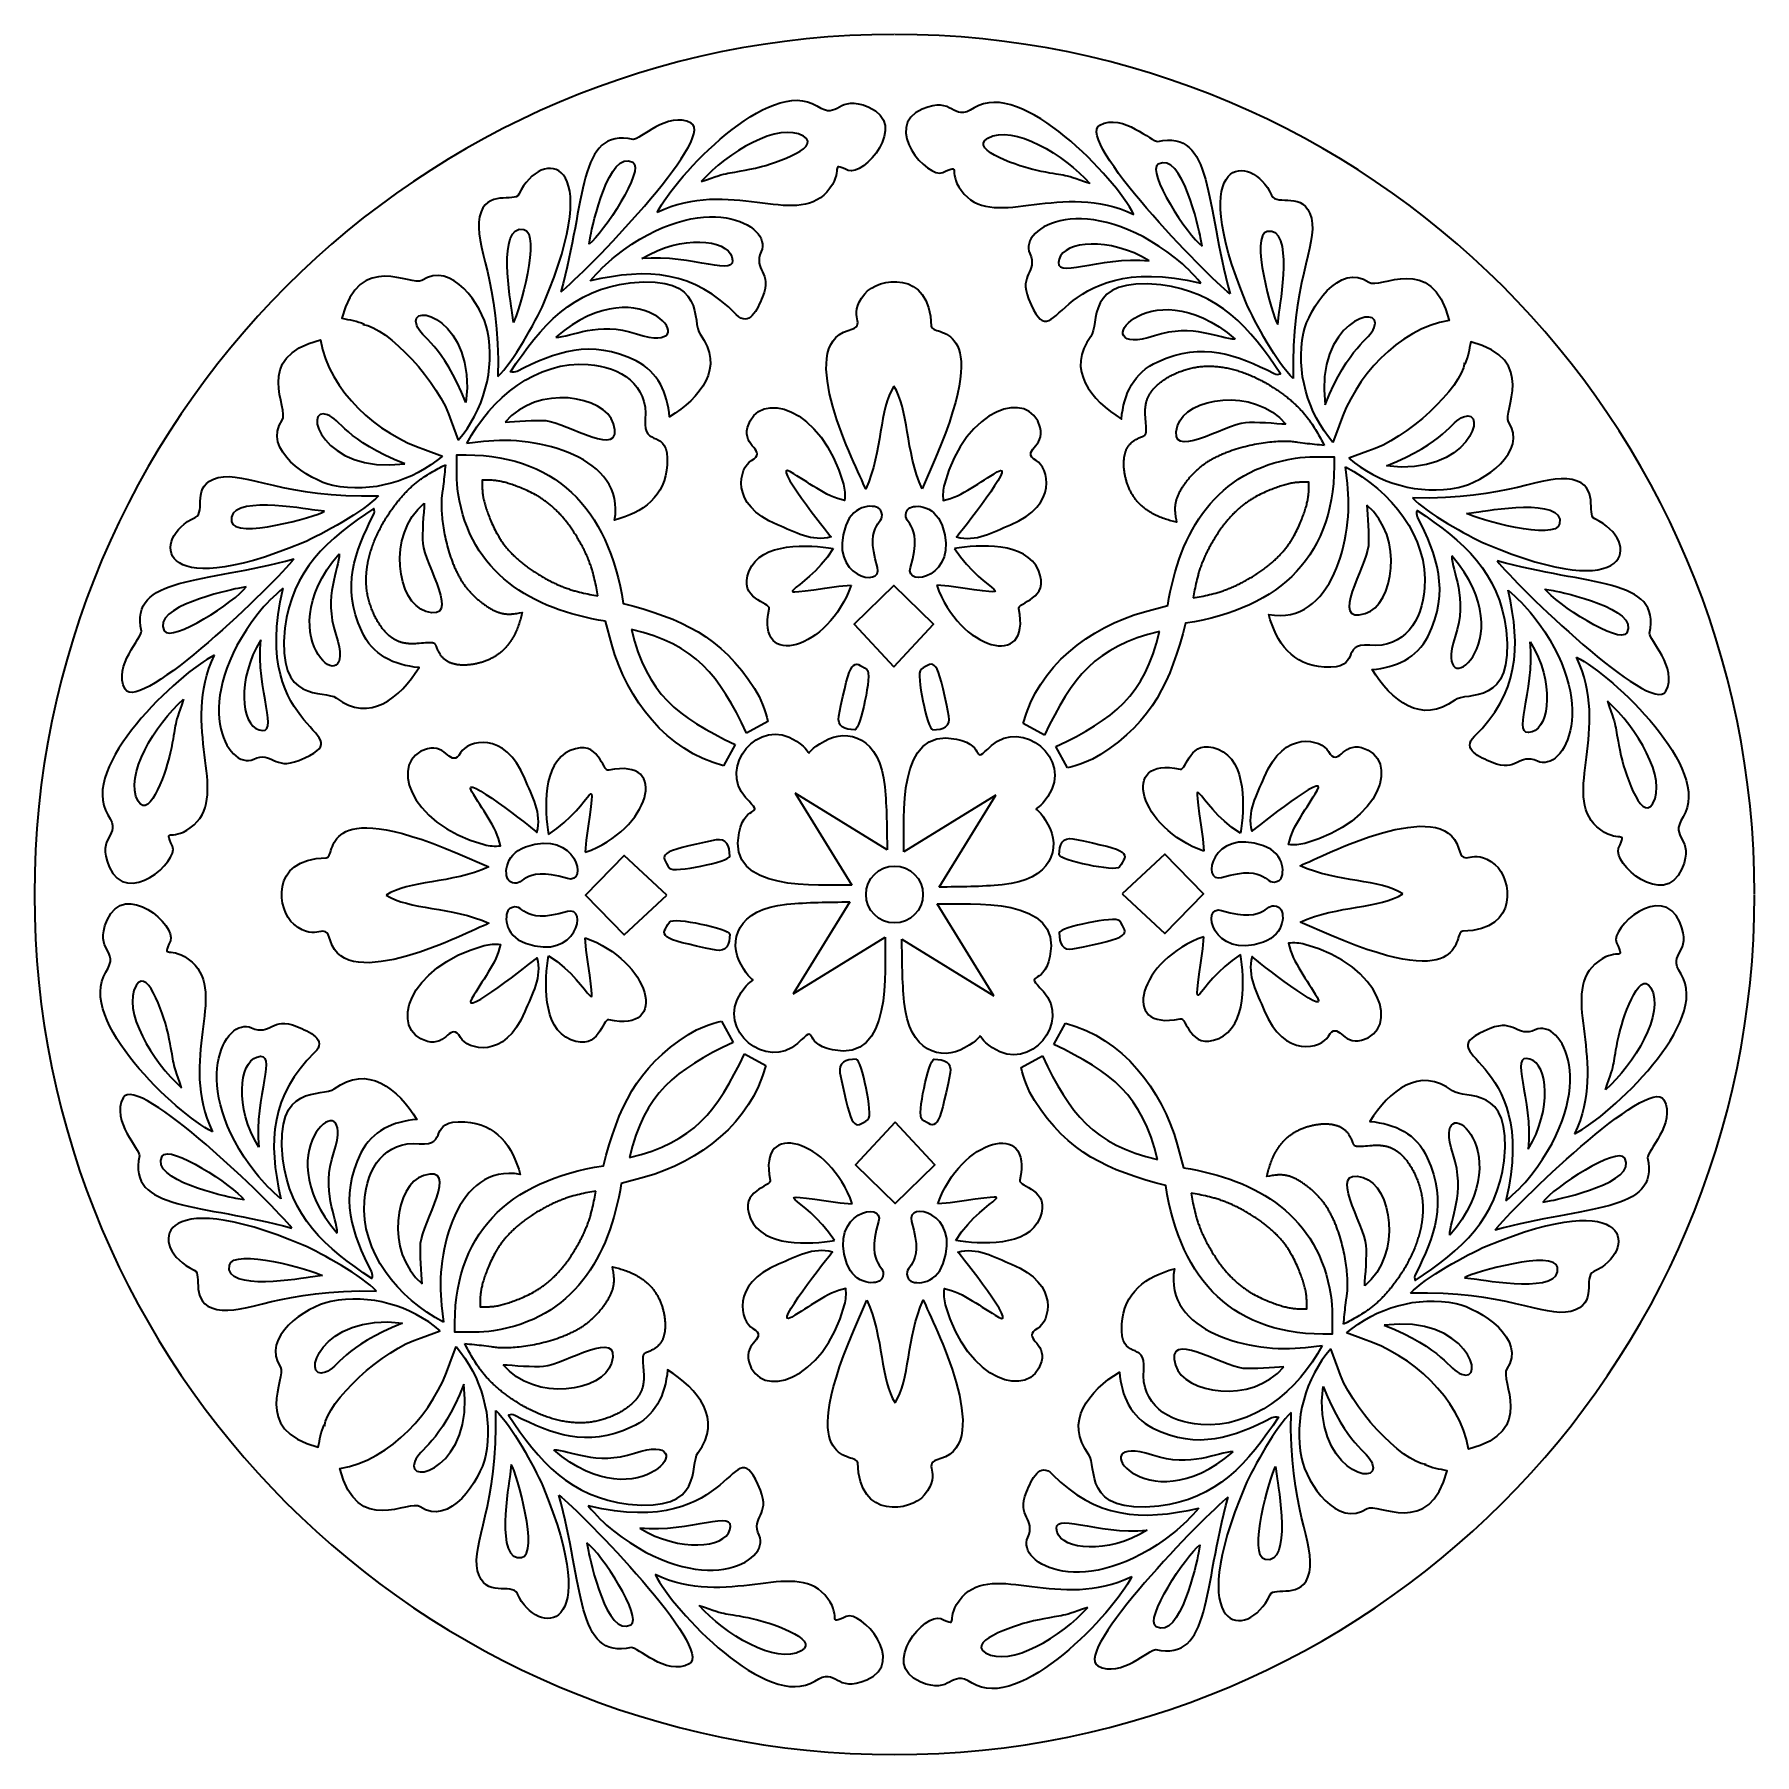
# Model space of a CAD drawing. Header units: centimetres. Extents: x -13.7 to 13.2, y -13.1 to 13.8.
import ezdxf

# ---------------------------------------------------------------- set-up
doc = ezdxf.new("R2010")
doc.units = ezdxf.units.CM
doc.header["$MEASUREMENT"] = 0
doc.layers.add('Layer 1', color=7, linetype='Continuous')

msp = doc.modelspace()

# ---------------------------------------------------------------- linework, layer by layer
at = {"layer": 'Layer 1', "color": 250, "lineweight": 35}
for points, knots in [([(-0.24145, 13.83027), (-7.6799, 13.82688), (-13.70893, 7.79605), (-13.70893, 0.35686), (-13.70893, 0.35686), (-13.70893, -7.08436), (-7.67661, -13.11673), (-0.23533, -13.11673), (-0.23533, -13.11673), (7.20381, -13.11673), (13.23483, -7.08765), (13.23812, 0.35079)], [0, 0, 0, 0, 0.25, 0.25, 0.25, 0.25, 0.5, 0.5, 0.5, 0.5, 1, 1, 1, 1]), ([(-3.95072, 11.04279), (-2.82691, 11.5819), (-1.79376, 10.80535), (-1.29664, 11.36019), (-1.29664, 11.36019), (-0.99571, 11.696), (-1.28669, 11.849), (-0.95939, 11.70032), (-0.95939, 11.70032), (-0.72568, 11.59409), (0.00414, 12.41533), (-0.63736, 12.69113), (-0.63736, 12.69113), (-1.14319, 12.90862), (-1.08856, 12.47728), (-1.45248, 12.71004), (-1.45248, 12.71004), (-2.19341, 13.18392), (-3.6686, 11.60539), (-3.95072, 11.04279)], [0, 0, 0, 0, 0.16666667, 0.16666667, 0.16666667, 0.16666667, 0.33333333, 0.33333333, 0.33333333, 0.33333333, 0.5, 0.5, 0.5, 0.5, 0.66666667, 0.66666667, 0.66666667, 0.66666667, 1, 1, 1, 1]), ([(-3.95072, 11.04279), (-2.82691, 11.5819), (-1.79376, 10.80535), (-1.29664, 11.36019), (-1.29664, 11.36019), (-0.99571, 11.696), (-1.28669, 11.849), (-0.95939, 11.70032), (-0.95939, 11.70032), (-0.72568, 11.59409), (0.00414, 12.41533), (-0.63736, 12.69113), (-0.63736, 12.69113), (-1.14319, 12.90862), (-1.08856, 12.47728), (-1.45248, 12.71004), (-1.45248, 12.71004), (-2.19341, 13.18392), (-3.6686, 11.60539), (-3.95072, 11.04279)], [0, 0, 0, 0, 0.16666667, 0.16666667, 0.16666667, 0.16666667, 0.33333333, 0.33333333, 0.33333333, 0.33333333, 0.5, 0.5, 0.5, 0.5, 0.66666667, 0.66666667, 0.66666667, 0.66666667, 1, 1, 1, 1]), ([(3.51205, 11.01065), (2.38744, 11.54996), (1.35703, 10.77296), (0.85797, 11.32799), (0.85797, 11.32799), (0.55689, 11.66281), (0.84876, 11.8171), (0.52072, 11.66813), (0.52072, 11.66813), (0.28761, 11.56225), (-0.44301, 12.38204), (0.19864, 12.65894), (0.19864, 12.65894), (0.70133, 12.87588), (0.65173, 12.44573), (1.01381, 12.67785), (1.01381, 12.67785), (1.75389, 13.15238), (3.23037, 11.57265), (3.51205, 11.01065)], [0, 0, 0, 0, 0.16666667, 0.16666667, 0.16666667, 0.16666667, 0.33333333, 0.33333333, 0.33333333, 0.33333333, 0.5, 0.5, 0.5, 0.5, 0.66666667, 0.66666667, 0.66666667, 0.66666667, 1, 1, 1, 1]), ([(3.51205, 11.01065), (2.38744, 11.54996), (1.35703, 10.77296), (0.85797, 11.32799), (0.85797, 11.32799), (0.55689, 11.66281), (0.84876, 11.8171), (0.52072, 11.66813), (0.52072, 11.66813), (0.28761, 11.56225), (-0.44301, 12.38204), (0.19864, 12.65894), (0.19864, 12.65894), (0.70133, 12.87588), (0.65173, 12.44573), (1.01381, 12.67785), (1.01381, 12.67785), (1.75389, 13.15238), (3.23037, 11.57265), (3.51205, 11.01065)], [0, 0, 0, 0, 0.16666667, 0.16666667, 0.16666667, 0.16666667, 0.33333333, 0.33333333, 0.33333333, 0.33333333, 0.5, 0.5, 0.5, 0.5, 0.66666667, 0.66666667, 0.66666667, 0.66666667, 1, 1, 1, 1]), ([(-5.46169, 9.79822), (-5.06299, 11.2145), (-5.20624, 12.37682), (-4.32828, 12.18635), (-4.32828, 12.18635), (-4.23175, 12.16545), (-3.78568, 12.63958), (-3.42106, 12.43971), (-3.42106, 12.43971), (-3.01883, 12.21924), (-5.09045, 10.07989), (-5.46169, 9.79822)], [0, 0, 0, 0, 0.25, 0.25, 0.25, 0.25, 0.5, 0.5, 0.5, 0.5, 1, 1, 1, 1]), ([(-5.46169, 9.79822), (-5.06299, 11.2145), (-5.20624, 12.37682), (-4.32828, 12.18635), (-4.32828, 12.18635), (-4.23175, 12.16545), (-3.78568, 12.63958), (-3.42106, 12.43971), (-3.42106, 12.43971), (-3.01883, 12.21924), (-5.09045, 10.07989), (-5.46169, 9.79822)], [0, 0, 0, 0, 0.25, 0.25, 0.25, 0.25, 0.5, 0.5, 0.5, 0.5, 1, 1, 1, 1]), ([(-3.26184, 11.52503), (-2.86184, 11.98145), (-2.04031, 12.46942), (-1.66076, 12.23491), (-1.66076, 12.23491), (-1.34446, 12.03947), (-2.23978, 11.77197), (-2.41528, 11.73476), (-2.41528, 11.73476), (-2.90981, 11.62977), (-2.78392, 11.69739), (-3.26184, 11.52503)], [0, 0, 0, 0, 0.25, 0.25, 0.25, 0.25, 0.5, 0.5, 0.5, 0.5, 1, 1, 1, 1]), ([(-3.26184, 11.52503), (-2.86184, 11.98145), (-2.04031, 12.46942), (-1.66076, 12.23491), (-1.66076, 12.23491), (-1.34446, 12.03947), (-2.23978, 11.77197), (-2.41528, 11.73476), (-2.41528, 11.73476), (-2.90981, 11.62977), (-2.78392, 11.69739), (-3.26184, 11.52503)], [0, 0, 0, 0, 0.25, 0.25, 0.25, 0.25, 0.5, 0.5, 0.5, 0.5, 1, 1, 1, 1]), ([(2.82316, 11.49284), (2.43093, 11.9403), (1.62283, 12.43195), (1.22801, 12.20625), (1.22801, 12.20625), (0.89772, 12.01747), (1.77738, 11.74491), (1.9766, 11.70261), (1.9766, 11.70261), (2.47143, 11.59758), (2.34505, 11.66525), (2.82316, 11.49284)], [0, 0, 0, 0, 0.25, 0.25, 0.25, 0.25, 0.5, 0.5, 0.5, 0.5, 1, 1, 1, 1]), ([(2.82316, 11.49284), (2.43093, 11.9403), (1.62283, 12.43195), (1.22801, 12.20625), (1.22801, 12.20625), (0.89772, 12.01747), (1.77738, 11.74491), (1.9766, 11.70261), (1.9766, 11.70261), (2.47143, 11.59758), (2.34505, 11.66525), (2.82316, 11.49284)], [0, 0, 0, 0, 0.25, 0.25, 0.25, 0.25, 0.5, 0.5, 0.5, 0.5, 1, 1, 1, 1]), ([(5.02306, 9.76603), (4.62536, 11.17808), (4.76701, 12.34637), (3.8896, 12.15421), (3.8896, 12.15421), (3.79407, 12.13321), (3.34511, 12.60774), (2.98239, 12.40757), (2.98239, 12.40757), (2.5809, 12.186), (4.65272, 10.04651), (5.02306, 9.76603)], [0, 0, 0, 0, 0.25, 0.25, 0.25, 0.25, 0.5, 0.5, 0.5, 0.5, 1, 1, 1, 1]), ([(5.02306, 9.76603), (4.62536, 11.17808), (4.76701, 12.34637), (3.8896, 12.15421), (3.8896, 12.15421), (3.79407, 12.13321), (3.34511, 12.60774), (2.98239, 12.40757), (2.98239, 12.40757), (2.5809, 12.186), (4.65272, 10.04651), (5.02306, 9.76603)], [0, 0, 0, 0, 0.25, 0.25, 0.25, 0.25, 0.5, 0.5, 0.5, 0.5, 1, 1, 1, 1]), ([(-6.44911, 8.47096), (-6.40702, 9.9552), (-6.83323, 10.54049), (-6.73531, 10.97268), (-6.73531, 10.97268), (-6.63306, 11.42402), (-6.19008, 11.17942), (-6.11962, 11.3273), (-6.11962, 11.3273), (-5.76461, 12.07171), (-4.73723, 11.94304), (-5.73037, 9.6187), (-5.73037, 9.6187), (-5.85606, 9.32449), (-6.21565, 8.69108), (-6.44911, 8.47096)], [0, 0, 0, 0, 0.2, 0.2, 0.2, 0.2, 0.4, 0.4, 0.4, 0.4, 0.6, 0.6, 0.6, 0.6, 1, 1, 1, 1]), ([(-6.44911, 8.47096), (-6.40702, 9.9552), (-6.83323, 10.54049), (-6.73531, 10.97268), (-6.73531, 10.97268), (-6.63306, 11.42402), (-6.19008, 11.17942), (-6.11962, 11.3273), (-6.11962, 11.3273), (-5.76461, 12.07171), (-4.73723, 11.94304), (-5.73037, 9.6187), (-5.73037, 9.6187), (-5.85606, 9.32449), (-6.21565, 8.69108), (-6.44911, 8.47096)], [0, 0, 0, 0, 0.2, 0.2, 0.2, 0.2, 0.4, 0.4, 0.4, 0.4, 0.6, 0.6, 0.6, 0.6, 1, 1, 1, 1]), ([(-4.9986, 10.67693), (-4.96362, 10.82525), (-4.71389, 12.03967), (-4.33345, 11.8275), (-4.33345, 11.8275), (-4.1387, 11.71893), (-4.79699, 10.70424), (-5.02084, 10.54681)], [0, 0, 0, 0, 0.33333333, 0.33333333, 0.33333333, 0.33333333, 1, 1, 1, 1]), ([(-4.9986, 10.67693), (-4.96362, 10.82525), (-4.71389, 12.03967), (-4.33345, 11.8275), (-4.33345, 11.8275), (-4.1387, 11.71893), (-4.79699, 10.70424), (-5.02084, 10.54681)], [0, 0, 0, 0, 0.33333333, 0.33333333, 0.33333333, 0.33333333, 1, 1, 1, 1]), ([(4.55993, 10.64473), (4.52515, 10.79246), (4.27487, 12.00802), (3.89478, 11.79536), (3.89478, 11.79536), (3.70033, 11.68654), (4.35687, 10.67414), (4.58212, 10.51462)], [0, 0, 0, 0, 0.33333333, 0.33333333, 0.33333333, 0.33333333, 1, 1, 1, 1]), ([(4.55993, 10.64473), (4.52515, 10.79246), (4.27487, 12.00802), (3.89478, 11.79536), (3.89478, 11.79536), (3.70033, 11.68654), (4.35687, 10.67414), (4.58212, 10.51462)], [0, 0, 0, 0, 0.33333333, 0.33333333, 0.33333333, 0.33333333, 1, 1, 1, 1]), ([(6.01049, 8.43876), (5.9678, 9.91794), (6.40003, 10.52651), (6.29445, 10.94979), (6.29445, 10.94979), (6.18061, 11.40586), (5.76061, 11.12205), (5.67234, 11.31371), (5.67234, 11.31371), (5.36191, 11.98802), (4.29572, 11.97314), (5.27518, 9.62571), (5.27518, 9.62571), (5.4045, 9.31568), (5.76882, 8.6661), (6.01049, 8.43876)], [0, 0, 0, 0, 0.2, 0.2, 0.2, 0.2, 0.4, 0.4, 0.4, 0.4, 0.6, 0.6, 0.6, 0.6, 1, 1, 1, 1]), ([(6.01049, 8.43876), (5.9678, 9.91794), (6.40003, 10.52651), (6.29445, 10.94979), (6.29445, 10.94979), (6.18061, 11.40586), (5.76061, 11.12205), (5.67234, 11.31371), (5.67234, 11.31371), (5.36191, 11.98802), (4.29572, 11.97314), (5.27518, 9.62571), (5.27518, 9.62571), (5.4045, 9.31568), (5.76882, 8.6661), (6.01049, 8.43876)], [0, 0, 0, 0, 0.2, 0.2, 0.2, 0.2, 0.4, 0.4, 0.4, 0.4, 0.6, 0.6, 0.6, 0.6, 1, 1, 1, 1]), ([(-5.00243, 9.96814), (-4.09681, 10.18259), (-3.37503, 10.11885), (-2.71312, 9.44161), (-2.71312, 9.44161), (-2.50991, 9.23368), (-2.38462, 9.52366), (-2.30372, 9.72005), (-2.30372, 9.72005), (-2.14251, 10.11154), (-2.45642, 10.13428), (-2.32377, 10.42764), (-2.32377, 10.42764), (-2.13738, 10.83978), (-3.21905, 11.44696), (-4.60537, 10.35793), (-4.60537, 10.35793), (-4.7527, 10.2422), (-4.88063, 10.10995), (-5.00243, 9.96814)], [0, 0, 0, 0, 0.16666667, 0.16666667, 0.16666667, 0.16666667, 0.33333333, 0.33333333, 0.33333333, 0.33333333, 0.5, 0.5, 0.5, 0.5, 0.66666667, 0.66666667, 0.66666667, 0.66666667, 1, 1, 1, 1]), ([(-5.00243, 9.96814), (-4.09681, 10.18259), (-3.37503, 10.11885), (-2.71312, 9.44161), (-2.71312, 9.44161), (-2.50991, 9.23368), (-2.38462, 9.52366), (-2.30372, 9.72005), (-2.30372, 9.72005), (-2.14251, 10.11154), (-2.45642, 10.13428), (-2.32377, 10.42764), (-2.32377, 10.42764), (-2.13738, 10.83978), (-3.21905, 11.44696), (-4.60537, 10.35793), (-4.60537, 10.35793), (-4.7527, 10.2422), (-4.88063, 10.10995), (-5.00243, 9.96814)], [0, 0, 0, 0, 0.16666667, 0.16666667, 0.16666667, 0.16666667, 0.33333333, 0.33333333, 0.33333333, 0.33333333, 0.5, 0.5, 0.5, 0.5, 0.66666667, 0.66666667, 0.66666667, 0.66666667, 1, 1, 1, 1]), ([(4.56376, 9.93595), (2.20902, 10.49397), (2.31619, 8.58634), (1.86505, 9.68791), (1.86505, 9.68791), (1.70433, 10.08024), (2.0172, 10.10109), (1.88505, 10.3955), (1.88505, 10.3955), (1.69916, 10.80958), (2.78197, 11.41303), (4.16675, 10.32579), (4.16675, 10.32579), (4.31408, 10.21011), (4.442, 10.0778), (4.56376, 9.93595)], [0, 0, 0, 0, 0.2, 0.2, 0.2, 0.2, 0.4, 0.4, 0.4, 0.4, 0.6, 0.6, 0.6, 0.6, 1, 1, 1, 1]), ([(4.56376, 9.93595), (2.20902, 10.49397), (2.31619, 8.58634), (1.86505, 9.68791), (1.86505, 9.68791), (1.70433, 10.08024), (2.0172, 10.10109), (1.88505, 10.3955), (1.88505, 10.3955), (1.69916, 10.80958), (2.78197, 11.41303), (4.16675, 10.32579), (4.16675, 10.32579), (4.31408, 10.21011), (4.442, 10.0778), (4.56376, 9.93595)], [0, 0, 0, 0, 0.2, 0.2, 0.2, 0.2, 0.4, 0.4, 0.4, 0.4, 0.6, 0.6, 0.6, 0.6, 1, 1, 1, 1]), ([(-6.22635, 9.46983), (-6.24123, 9.62561), (-6.47304, 10.8571), (-6.04374, 10.77664), (-6.04374, 10.77664), (-5.76088, 10.72365), (-6.11992, 9.46565), (-6.2057, 9.31598)], [0, 0, 0, 0, 0.33333333, 0.33333333, 0.33333333, 0.33333333, 1, 1, 1, 1]), ([(-6.22635, 9.46983), (-6.24123, 9.62561), (-6.47304, 10.8571), (-6.04374, 10.77664), (-6.04374, 10.77664), (-5.76088, 10.72365), (-6.11992, 9.46565), (-6.2057, 9.31598)], [0, 0, 0, 0, 0.33333333, 0.33333333, 0.33333333, 0.33333333, 1, 1, 1, 1]), ([(5.78768, 9.43763), (5.80305, 9.5983), (6.03397, 10.82411), (5.60507, 10.7445), (5.60507, 10.7445), (5.3222, 10.69195), (5.6814, 9.43266), (5.76703, 9.28383)], [0, 0, 0, 0, 0.33333333, 0.33333333, 0.33333333, 0.33333333, 1, 1, 1, 1]), ([(5.78768, 9.43763), (5.80305, 9.5983), (6.03397, 10.82411), (5.60507, 10.7445), (5.60507, 10.7445), (5.3222, 10.69195), (5.6814, 9.43266), (5.76703, 9.28383)], [0, 0, 0, 0, 0.33333333, 0.33333333, 0.33333333, 0.33333333, 1, 1, 1, 1]), ([(-4.19413, 10.31718), (-3.40076, 10.39356), (-2.67098, 9.99834), (-2.78168, 10.34346), (-2.78168, 10.34346), (-2.87194, 10.62473), (-3.56048, 10.69663), (-4.19413, 10.31718)], [0, 0, 0, 0, 0.33333333, 0.33333333, 0.33333333, 0.33333333, 1, 1, 1, 1]), ([(-4.19413, 10.31718), (-3.40076, 10.39356), (-2.67098, 9.99834), (-2.78168, 10.34346), (-2.78168, 10.34346), (-2.87194, 10.62473), (-3.56048, 10.69663), (-4.19413, 10.31718)], [0, 0, 0, 0, 0.33333333, 0.33333333, 0.33333333, 0.33333333, 1, 1, 1, 1]), ([(3.75546, 10.28499), (2.96268, 10.36127), (2.2324, 9.9663), (2.34301, 10.31131), (2.34301, 10.31131), (2.43317, 10.59254), (3.12176, 10.66454), (3.75546, 10.28499)], [0, 0, 0, 0, 0.33333333, 0.33333333, 0.33333333, 0.33333333, 1, 1, 1, 1]), ([(3.75546, 10.28499), (2.96268, 10.36127), (2.2324, 9.9663), (2.34301, 10.31131), (2.34301, 10.31131), (2.43317, 10.59254), (3.12176, 10.66454), (3.75546, 10.28499)], [0, 0, 0, 0, 0.33333333, 0.33333333, 0.33333333, 0.33333333, 1, 1, 1, 1]), ([(-7.07132, 7.47209), (-6.67361, 7.93488), (-6.48623, 8.58002), (-6.61167, 9.1883), (-6.61167, 9.1883), (-6.69411, 9.5878), (-7.1782, 10.29022), (-7.63989, 9.9754), (-7.63989, 9.9754), (-7.79359, 9.87062), (-8.62383, 10.45203), (-8.89237, 9.3829), (-8.89237, 9.3829), (-8.77276, 9.3617), (-8.65399, 9.33862), (-8.54079, 9.29349)], [0, 0, 0, 0, 0.2, 0.2, 0.2, 0.2, 0.4, 0.4, 0.4, 0.4, 0.6, 0.6, 0.6, 0.6, 1, 1, 1, 1]), ([(-7.07132, 7.47209), (-6.67361, 7.93488), (-6.48623, 8.58002), (-6.61167, 9.1883), (-6.61167, 9.1883), (-6.69411, 9.5878), (-7.1782, 10.29022), (-7.63989, 9.9754), (-7.63989, 9.9754), (-7.79359, 9.87062), (-8.62383, 10.45203), (-8.89237, 9.3829), (-8.89237, 9.3829), (-8.77276, 9.3617), (-8.65399, 9.33862), (-8.54079, 9.29349)], [0, 0, 0, 0, 0.2, 0.2, 0.2, 0.2, 0.4, 0.4, 0.4, 0.4, 0.6, 0.6, 0.6, 0.6, 1, 1, 1, 1]), ([(-5.53976, 9.08635), (-4.16796, 10.27852), (-3.12232, 8.75706), (-4.27568, 9.14063), (-4.27568, 9.14063), (-4.88446, 9.34314), (-5.29863, 9.08675), (-5.53976, 9.08635)], [0, 0, 0, 0, 0.33333333, 0.33333333, 0.33333333, 0.33333333, 1, 1, 1, 1]), ([(-5.53976, 9.08635), (-4.16796, 10.27852), (-3.12232, 8.75706), (-4.27568, 9.14063), (-4.27568, 9.14063), (-4.88446, 9.34314), (-5.29863, 9.08675), (-5.53976, 9.08635)], [0, 0, 0, 0, 0.33333333, 0.33333333, 0.33333333, 0.33333333, 1, 1, 1, 1]), ([(5.10113, 9.05421), (3.72939, 10.24603), (2.68355, 8.72536), (3.83701, 9.10849), (3.83701, 9.10849), (4.44663, 9.31095), (4.85931, 9.0546), (5.10113, 9.05421)], [0, 0, 0, 0, 0.33333333, 0.33333333, 0.33333333, 0.33333333, 1, 1, 1, 1]), ([(5.10113, 9.05421), (3.72939, 10.24603), (2.68355, 8.72536), (3.83701, 9.10849), (3.83701, 9.10849), (4.44663, 9.31095), (4.85931, 9.0546), (5.10113, 9.05421)], [0, 0, 0, 0, 0.33333333, 0.33333333, 0.33333333, 0.33333333, 1, 1, 1, 1]), ([(6.63275, 7.4399), (6.23579, 7.90129), (6.04721, 8.54907), (6.17299, 9.15611), (6.17299, 9.15611), (6.25181, 9.53605), (6.74321, 10.2725), (7.1952, 9.94749), (7.1952, 9.94749), (7.36338, 9.82653), (8.18421, 10.4268), (8.4537, 9.35071), (8.4537, 9.35071), (7.64714, 9.20791), (6.97353, 8.45867), (6.73171, 7.70415)], [0, 0, 0, 0, 0.2, 0.2, 0.2, 0.2, 0.4, 0.4, 0.4, 0.4, 0.6, 0.6, 0.6, 0.6, 1, 1, 1, 1]), ([(6.63275, 7.4399), (6.23579, 7.90129), (6.04721, 8.54907), (6.17299, 9.15611), (6.17299, 9.15611), (6.25181, 9.53605), (6.74321, 10.2725), (7.1952, 9.94749), (7.1952, 9.94749), (7.36338, 9.82653), (8.18421, 10.4268), (8.4537, 9.35071), (8.4537, 9.35071), (7.64714, 9.20791), (6.97353, 8.45867), (6.73171, 7.70415)], [0, 0, 0, 0, 0.2, 0.2, 0.2, 0.2, 0.4, 0.4, 0.4, 0.4, 0.6, 0.6, 0.6, 0.6, 1, 1, 1, 1]), ([(-6.14828, 8.55206), (-5.54951, 8.85334), (-4.99198, 9.06575), (-4.28424, 8.71491), (-4.28424, 8.71491), (-3.93311, 8.54086), (-3.79424, 8.21287), (-3.75786, 7.83715), (-3.75786, 7.83715), (-3.28259, 8.1348), (-2.88418, 8.61416), (-3.28015, 9.13237), (-3.28015, 9.13237), (-3.42106, 9.31682), (-3.15869, 10.07676), (-4.37699, 9.93709), (-4.37699, 9.93709), (-5.27495, 9.83409), (-5.77242, 9.26856), (-6.25163, 8.5444), (-6.25163, 8.5444), (-6.21441, 8.53081), (-6.18436, 8.53574), (-6.14828, 8.55206)], [0, 0, 0, 0, 0.14285714, 0.14285714, 0.14285714, 0.14285714, 0.28571429, 0.28571429, 0.28571429, 0.28571429, 0.42857143, 0.42857143, 0.42857143, 0.42857143, 0.57142857, 0.57142857, 0.57142857, 0.57142857, 0.71428571, 0.71428571, 0.71428571, 0.71428571, 1, 1, 1, 1]), ([(-6.14828, 8.55206), (-5.54951, 8.85334), (-4.99198, 9.06575), (-4.28424, 8.71491), (-4.28424, 8.71491), (-3.93311, 8.54086), (-3.79424, 8.21287), (-3.75786, 7.83715), (-3.75786, 7.83715), (-3.28259, 8.1348), (-2.88418, 8.61416), (-3.28015, 9.13237), (-3.28015, 9.13237), (-3.42106, 9.31682), (-3.15869, 10.07676), (-4.37699, 9.93709), (-4.37699, 9.93709), (-5.27495, 9.83409), (-5.77242, 9.26856), (-6.25163, 8.5444), (-6.25163, 8.5444), (-6.21441, 8.53081), (-6.18436, 8.53574), (-6.14828, 8.55206)], [0, 0, 0, 0, 0.14285714, 0.14285714, 0.14285714, 0.14285714, 0.28571429, 0.28571429, 0.28571429, 0.28571429, 0.42857143, 0.42857143, 0.42857143, 0.42857143, 0.57142857, 0.57142857, 0.57142857, 0.57142857, 0.71428571, 0.71428571, 0.71428571, 0.71428571, 1, 1, 1, 1]), ([(-0.24473, 8.31935), (-0.47511, 7.97234), (-0.42236, 7.29545), (-0.68563, 6.71195), (-0.68563, 6.71195), (-0.8454, 7.07612), (-1.80635, 8.9539), (-0.95974, 9.19248), (-0.95974, 9.19248), (-0.62264, 9.28747), (-1.00954, 9.39136), (-0.70185, 9.76568), (-0.70185, 9.76568), (-0.49362, 10.01899), (0.32368, 10.16159), (0.33905, 9.26154), (0.33905, 9.26154), (0.34214, 9.08098), (1.34902, 9.41285), (0.40797, 7.19937)], [0, 0, 0, 0, 0.16666667, 0.16666667, 0.16666667, 0.16666667, 0.33333333, 0.33333333, 0.33333333, 0.33333333, 0.5, 0.5, 0.5, 0.5, 0.66666667, 0.66666667, 0.66666667, 0.66666667, 1, 1, 1, 1]), ([(-0.24473, 8.31935), (-0.47511, 7.97234), (-0.42236, 7.29545), (-0.68563, 6.71195), (-0.68563, 6.71195), (-0.8454, 7.07612), (-1.80635, 8.9539), (-0.95974, 9.19248), (-0.95974, 9.19248), (-0.62264, 9.28747), (-1.00954, 9.39136), (-0.70185, 9.76568), (-0.70185, 9.76568), (-0.49362, 10.01899), (0.32368, 10.16159), (0.33905, 9.26154), (0.33905, 9.26154), (0.34214, 9.08098), (1.34902, 9.41285), (0.40797, 7.19937)], [0, 0, 0, 0, 0.16666667, 0.16666667, 0.16666667, 0.16666667, 0.33333333, 0.33333333, 0.33333333, 0.33333333, 0.5, 0.5, 0.5, 0.5, 0.66666667, 0.66666667, 0.66666667, 0.66666667, 1, 1, 1, 1]), ([(5.70966, 8.51987), (5.12462, 8.81164), (4.59734, 9.02823), (3.88761, 8.70282), (3.88761, 8.70282), (3.51205, 8.53062), (3.3581, 8.20361), (3.31914, 7.80496), (3.31914, 7.80496), (2.84322, 8.1035), (2.44536, 8.58087), (2.84147, 9.10018), (2.84147, 9.10018), (2.98249, 9.28503), (2.72022, 10.04467), (3.93831, 9.9049), (3.93831, 9.9049), (4.83687, 9.8018), (5.33305, 9.23642), (5.813, 8.51225), (5.813, 8.51225), (5.77574, 8.49877), (5.74568, 8.50345), (5.70966, 8.51987)], [0, 0, 0, 0, 0.14285714, 0.14285714, 0.14285714, 0.14285714, 0.28571429, 0.28571429, 0.28571429, 0.28571429, 0.42857143, 0.42857143, 0.42857143, 0.42857143, 0.57142857, 0.57142857, 0.57142857, 0.57142857, 0.71428571, 0.71428571, 0.71428571, 0.71428571, 1, 1, 1, 1]), ([(5.70966, 8.51987), (5.12462, 8.81164), (4.59734, 9.02823), (3.88761, 8.70282), (3.88761, 8.70282), (3.51205, 8.53062), (3.3581, 8.20361), (3.31914, 7.80496), (3.31914, 7.80496), (2.84322, 8.1035), (2.44536, 8.58087), (2.84147, 9.10018), (2.84147, 9.10018), (2.98249, 9.28503), (2.72022, 10.04467), (3.93831, 9.9049), (3.93831, 9.9049), (4.83687, 9.8018), (5.33305, 9.23642), (5.813, 8.51225), (5.813, 8.51225), (5.77574, 8.49877), (5.74568, 8.50345), (5.70966, 8.51987)], [0, 0, 0, 0, 0.14285714, 0.14285714, 0.14285714, 0.14285714, 0.28571429, 0.28571429, 0.28571429, 0.28571429, 0.42857143, 0.42857143, 0.42857143, 0.42857143, 0.57142857, 0.57142857, 0.57142857, 0.57142857, 0.71428571, 0.71428571, 0.71428571, 0.71428571, 1, 1, 1, 1]), ([(-6.94972, 8.06215), (-6.77965, 9.35902), (-7.8642, 9.67557), (-7.7192, 9.26945), (-7.7192, 9.26945), (-7.65173, 9.08043), (-7.32155, 8.98992), (-6.94972, 8.06215)], [0, 0, 0, 0, 0.33333333, 0.33333333, 0.33333333, 0.33333333, 1, 1, 1, 1]), ([(-6.94972, 8.06215), (-6.77965, 9.35902), (-7.8642, 9.67557), (-7.7192, 9.26945), (-7.7192, 9.26945), (-7.65173, 9.08043), (-7.32155, 8.98992), (-6.94972, 8.06215)], [0, 0, 0, 0, 0.33333333, 0.33333333, 0.33333333, 0.33333333, 1, 1, 1, 1]), ([(6.51104, 8.03006), (6.34092, 9.32623), (7.42522, 9.64377), (7.28048, 9.23726), (7.28048, 9.23726), (7.21336, 9.04868), (6.88287, 8.95768), (6.51104, 8.03006)], [0, 0, 0, 0, 0.33333333, 0.33333333, 0.33333333, 0.33333333, 1, 1, 1, 1]), ([(6.51104, 8.03006), (6.34092, 9.32623), (7.42522, 9.64377), (7.28048, 9.23726), (7.28048, 9.23726), (7.21336, 9.04868), (6.88287, 8.95768), (6.51104, 8.03006)], [0, 0, 0, 0, 0.33333333, 0.33333333, 0.33333333, 0.33333333, 1, 1, 1, 1]), ([(-7.31851, 7.22495), (-7.77991, 6.82799), (-8.42769, 6.63941), (-9.03473, 6.76524), (-9.03473, 6.76524), (-9.41462, 6.84401), (-10.15112, 7.33541), (-9.82611, 7.7874), (-9.82611, 7.7874), (-9.70515, 7.95558), (-10.30542, 8.77641), (-9.22932, 9.04595), (-9.22932, 9.04595), (-9.08647, 8.23934), (-8.33728, 7.56578), (-7.58277, 7.32391)], [0, 0, 0, 0, 0.2, 0.2, 0.2, 0.2, 0.4, 0.4, 0.4, 0.4, 0.6, 0.6, 0.6, 0.6, 1, 1, 1, 1]), ([(-7.31851, 7.22495), (-7.77991, 6.82799), (-8.42769, 6.63941), (-9.03473, 6.76524), (-9.03473, 6.76524), (-9.41462, 6.84401), (-10.15112, 7.33541), (-9.82611, 7.7874), (-9.82611, 7.7874), (-9.70515, 7.95558), (-10.30542, 8.77641), (-9.22932, 9.04595), (-9.22932, 9.04595), (-9.08647, 8.23934), (-8.33728, 7.56578), (-7.58277, 7.32391)], [0, 0, 0, 0, 0.2, 0.2, 0.2, 0.2, 0.4, 0.4, 0.4, 0.4, 0.6, 0.6, 0.6, 0.6, 1, 1, 1, 1]), ([(6.87984, 7.19275), (7.34268, 6.795), (7.98782, 6.60761), (8.59605, 6.7331), (8.59605, 6.7331), (8.9956, 6.8155), (9.69802, 7.29963), (9.38321, 7.76127), (9.38321, 7.76127), (9.27842, 7.91497), (9.85978, 8.74522), (8.7907, 9.01375), (8.7907, 9.01375), (8.7695, 8.89419), (8.74637, 8.77542), (8.70129, 8.66222)], [0, 0, 0, 0, 0.2, 0.2, 0.2, 0.2, 0.4, 0.4, 0.4, 0.4, 0.6, 0.6, 0.6, 0.6, 1, 1, 1, 1]), ([(6.87984, 7.19275), (7.34268, 6.795), (7.98782, 6.60761), (8.59605, 6.7331), (8.59605, 6.7331), (8.9956, 6.8155), (9.69802, 7.29963), (9.38321, 7.76127), (9.38321, 7.76127), (9.27842, 7.91497), (9.85978, 8.74522), (8.7907, 9.01375), (8.7907, 9.01375), (8.7695, 8.89419), (8.74637, 8.77542), (8.70129, 8.66222)], [0, 0, 0, 0, 0.2, 0.2, 0.2, 0.2, 0.4, 0.4, 0.4, 0.4, 0.6, 0.6, 0.6, 0.6, 1, 1, 1, 1]), ([(-6.93593, 7.42382), (-6.56077, 8.12923), (-5.83616, 8.72387), (-5.03263, 8.66162), (-5.03263, 8.66162), (-4.51884, 8.62177), (-4.09477, 8.34418), (-4.13905, 7.80043), (-4.13905, 7.80043), (-4.17846, 7.3155), (-3.76289, 7.70266), (-3.79757, 7.08826), (-3.79757, 7.08826), (-3.82543, 6.59423), (-4.17711, 6.33813), (-4.62124, 6.22055), (-4.62124, 6.22055), (-4.43739, 7.20474), (-5.83845, 7.55702), (-6.67172, 7.45099)], [0, 0, 0, 0, 0.16666667, 0.16666667, 0.16666667, 0.16666667, 0.33333333, 0.33333333, 0.33333333, 0.33333333, 0.5, 0.5, 0.5, 0.5, 0.66666667, 0.66666667, 0.66666667, 0.66666667, 1, 1, 1, 1]), ([(-6.93593, 7.42382), (-6.56077, 8.12923), (-5.83616, 8.72387), (-5.03263, 8.66162), (-5.03263, 8.66162), (-4.51884, 8.62177), (-4.09477, 8.34418), (-4.13905, 7.80043), (-4.13905, 7.80043), (-4.17846, 7.3155), (-3.76289, 7.70266), (-3.79757, 7.08826), (-3.79757, 7.08826), (-3.82543, 6.59423), (-4.17711, 6.33813), (-4.62124, 6.22055), (-4.62124, 6.22055), (-4.43739, 7.20474), (-5.83845, 7.55702), (-6.67172, 7.45099)], [0, 0, 0, 0, 0.16666667, 0.16666667, 0.16666667, 0.16666667, 0.33333333, 0.33333333, 0.33333333, 0.33333333, 0.5, 0.5, 0.5, 0.5, 0.66666667, 0.66666667, 0.66666667, 0.66666667, 1, 1, 1, 1]), ([(6.49721, 7.39168), (6.49721, 7.39168), (6.46736, 7.44791), (6.46736, 7.44791), (6.46736, 7.44791), (6.46736, 7.44791), (6.45233, 7.47597), (6.45233, 7.47597), (6.45233, 7.47597), (6.45233, 7.47597), (6.43705, 7.50403), (6.43705, 7.50403), (6.43705, 7.50403), (6.43705, 7.50403), (6.42178, 7.532), (6.42178, 7.532), (6.42178, 7.532), (6.42178, 7.532), (6.40615, 7.55986), (6.40615, 7.55986), (6.40615, 7.55986), (6.40615, 7.55986), (6.39038, 7.58767), (6.39038, 7.58767), (6.39038, 7.58767), (6.39038, 7.58767), (6.37421, 7.61534), (6.37421, 7.61534), (6.37421, 7.61534), (6.37421, 7.61534), (6.35769, 7.6429), (6.35769, 7.6429), (6.35769, 7.6429), (6.35769, 7.6429), (6.34087, 7.67032), (6.34087, 7.67032), (6.34087, 7.67032), (6.34087, 7.67032), (6.32361, 7.69759), (6.32361, 7.69759), (6.32361, 7.69759), (6.32361, 7.69759), (6.30584, 7.7247), (6.30584, 7.7247), (6.30584, 7.7247), (6.30584, 7.7247), (6.29684, 7.73814), (6.29684, 7.73814), (6.29684, 7.73814), (6.29684, 7.73814), (6.28763, 7.75157), (6.28763, 7.75157), (6.28763, 7.75157), (6.28763, 7.75157), (6.27828, 7.76496), (6.27828, 7.76496), (6.27828, 7.76496), (6.27828, 7.76496), (6.26878, 7.77834), (6.26878, 7.77834), (6.26878, 7.77834), (6.26878, 7.77834), (6.25917, 7.79158), (6.25917, 7.79158), (6.25917, 7.79158), (6.25917, 7.79158), (6.24937, 7.80476), (6.24937, 7.80476), (6.24937, 7.80476), (6.24937, 7.80476), (6.23947, 7.81795), (6.23947, 7.81795), (6.23947, 7.81795), (6.23947, 7.81795), (6.22932, 7.83098), (6.22932, 7.83098), (6.22932, 7.83098), (6.22932, 7.83098), (6.21912, 7.84407), (6.21912, 7.84407), (6.21912, 7.84407), (6.21912, 7.84407), (6.20862, 7.85701), (6.20862, 7.85701), (6.20862, 7.85701), (6.20862, 7.85701), (6.19807, 7.86994), (6.19807, 7.86994), (6.19807, 7.86994), (6.19807, 7.86994), (6.18722, 7.88278), (6.18722, 7.88278), (6.18722, 7.88278), (6.18722, 7.88278), (6.17623, 7.89557), (6.17623, 7.89557), (6.17623, 7.89557), (6.17623, 7.89557), (6.16513, 7.90826), (6.16513, 7.90826), (6.16513, 7.90826), (6.16513, 7.90826), (6.15379, 7.92094), (6.15379, 7.92094), (6.15379, 7.92094), (6.15379, 7.92094), (6.14229, 7.93353), (6.14229, 7.93353), (6.14229, 7.93353), (6.14229, 7.93353), (6.13065, 7.94612), (6.13065, 7.94612), (6.13065, 7.94612), (6.13065, 7.94612), (6.11876, 7.95861), (6.11876, 7.95861), (6.11876, 7.95861), (6.11876, 7.95861), (6.10677, 7.97105), (6.10677, 7.97105), (6.10677, 7.97105), (6.10677, 7.97105), (6.09458, 7.98349), (6.09458, 7.98349), (6.09458, 7.98349), (6.09458, 7.98349), (6.08214, 7.99583), (6.08214, 7.99583), (6.08214, 7.99583), (6.08214, 7.99583), (6.0696, 8.00807), (6.0696, 8.00807), (6.0696, 8.00807), (6.0696, 8.00807), (6.05681, 8.02036), (6.05681, 8.02036), (6.05681, 8.02036), (6.05681, 8.02036), (6.04397, 8.0325), (6.04397, 8.0325), (6.04397, 8.0325), (6.04397, 8.0325), (6.03079, 8.04464), (6.03079, 8.04464), (6.03079, 8.04464), (6.03079, 8.04464), (6.0175, 8.05673), (6.0175, 8.05673), (6.0175, 8.05673), (6.0175, 8.05673), (6.00402, 8.06877), (6.00402, 8.06877), (6.00402, 8.06877), (6.00402, 8.06877), (5.99034, 8.08076), (5.99034, 8.08076), (5.99034, 8.08076), (5.99034, 8.08076), (5.9765, 8.09275), (5.9765, 8.09275), (5.9765, 8.09275), (5.9765, 8.09275), (5.96242, 8.10465), (5.96242, 8.10465), (5.96242, 8.10465), (5.96242, 8.10465), (5.94819, 8.11649), (5.94819, 8.11649), (5.94819, 8.11649), (5.94819, 8.11649), (5.93376, 8.12828), (5.93376, 8.12828), (5.93376, 8.12828), (5.93376, 8.12828), (5.91918, 8.14007), (5.91918, 8.14007), (5.91918, 8.14007), (5.91918, 8.14007), (5.90436, 8.15182), (5.90436, 8.15182), (5.90436, 8.15182), (5.90436, 8.15182), (5.88933, 8.16351), (5.88933, 8.16351), (5.88933, 8.16351), (5.88933, 8.16351), (5.87415, 8.17515), (5.87415, 8.17515), (5.87415, 8.17515), (5.87415, 8.17515), (5.85873, 8.1868), (5.85873, 8.1868), (5.85873, 8.1868), (5.85873, 8.1868), (5.84321, 8.19834), (5.84321, 8.19834), (5.84321, 8.19834), (5.84321, 8.19834), (5.82743, 8.20988), (5.82743, 8.20988), (5.82743, 8.20988), (5.82743, 8.20988), (5.81141, 8.22138), (5.81141, 8.22138), (5.81141, 8.22138), (5.81141, 8.22138), (5.79529, 8.23282), (5.79529, 8.23282), (5.79529, 8.23282), (5.79529, 8.23282), (5.77887, 8.24426), (5.77887, 8.24426), (5.77887, 8.24426), (5.77887, 8.24426), (5.76235, 8.25566), (5.76235, 8.25566), (5.76235, 8.25566), (5.76235, 8.25566), (5.74563, 8.26695), (5.74563, 8.26695), (5.74563, 8.26695), (5.74563, 8.26695), (5.72867, 8.27825), (5.72867, 8.27825), (5.72867, 8.27825), (5.72867, 8.27825), (5.7116, 8.28939), (5.7116, 8.28939), (5.7116, 8.28939), (5.7116, 8.28939), (5.69428, 8.30054), (5.69428, 8.30054), (5.69428, 8.30054), (5.69428, 8.30054), (5.67687, 8.31154), (5.67687, 8.31154), (5.67687, 8.31154), (5.67687, 8.31154), (5.65925, 8.32253), (5.65925, 8.32253), (5.65925, 8.32253), (5.65925, 8.32253), (5.64149, 8.33338), (5.64149, 8.33338), (5.64149, 8.33338), (5.64149, 8.33338), (5.62353, 8.34413), (5.62353, 8.34413), (5.62353, 8.34413), (5.62353, 8.34413), (5.60547, 8.35482), (5.60547, 8.35482), (5.60547, 8.35482), (5.60547, 8.35482), (5.58726, 8.36537), (5.58726, 8.36537), (5.58726, 8.36537), (5.58726, 8.36537), (5.56885, 8.37582), (5.56885, 8.37582), (5.56885, 8.37582), (5.56885, 8.37582), (5.55034, 8.38612), (5.55034, 8.38612), (5.55034, 8.38612), (5.55034, 8.38612), (5.53168, 8.39627), (5.53168, 8.39627), (5.53168, 8.39627), (5.53168, 8.39627), (5.51287, 8.40637), (5.51287, 8.40637), (5.51287, 8.40637), (5.51287, 8.40637), (5.49396, 8.41627), (5.49396, 8.41627), (5.49396, 8.41627), (5.49396, 8.41627), (5.47491, 8.42603), (5.47491, 8.42603), (5.47491, 8.42603), (5.47491, 8.42603), (5.4557, 8.43563), (5.4557, 8.43563), (5.4557, 8.43563), (5.4557, 8.43563), (5.43639, 8.44508), (5.43639, 8.44508), (5.43639, 8.44508), (5.43639, 8.44508), (5.41699, 8.45434), (5.41699, 8.45434), (5.41699, 8.45434), (5.41699, 8.45434), (5.39748, 8.46349), (5.39748, 8.46349), (5.39748, 8.46349), (5.39748, 8.46349), (5.37783, 8.4724), (5.37783, 8.4724), (5.37783, 8.4724), (5.37783, 8.4724), (5.35818, 8.48116), (5.35818, 8.48116), (5.35818, 8.48116), (5.35818, 8.48116), (5.33832, 8.48971), (5.33832, 8.48971), (5.33832, 8.48971), (5.33832, 8.48971), (5.31837, 8.49807), (5.31837, 8.49807), (5.31837, 8.49807), (5.31837, 8.49807), (5.29832, 8.50623), (5.29832, 8.50623), (5.29832, 8.50623), (5.29832, 8.50623), (5.27827, 8.5142), (5.27827, 8.5142), (5.27827, 8.5142), (5.27827, 8.5142), (5.25806, 8.52196), (5.25806, 8.52196), (5.25806, 8.52196), (5.25806, 8.52196), (5.23776, 8.52947), (5.23776, 8.52947), (5.23776, 8.52947), (5.23776, 8.52947), (5.21746, 8.53674), (5.21746, 8.53674), (5.21746, 8.53674), (5.21746, 8.53674), (5.19706, 8.5438), (5.19706, 8.5438), (5.19706, 8.5438), (5.19706, 8.5438), (5.17651, 8.55062), (5.17651, 8.55062), (5.17651, 8.55062), (5.17651, 8.55062), (5.15596, 8.55719), (5.15596, 8.55719), (5.15596, 8.55719), (5.15596, 8.55719), (5.13541, 8.5635), (5.13541, 8.5635), (5.13541, 8.5635), (5.13541, 8.5635), (5.11477, 8.56962), (5.11477, 8.56962), (5.11477, 8.56962), (5.11477, 8.56962), (5.09407, 8.5755), (5.09407, 8.5755), (5.09407, 8.5755), (5.09407, 8.5755), (5.07332, 8.58102), (5.07332, 8.58102), (5.07332, 8.58102), (5.07332, 8.58102), (5.05252, 8.58634), (5.05252, 8.58634), (5.05252, 8.58634), (5.05252, 8.58634), (5.03172, 8.59142), (5.03172, 8.59142), (5.03172, 8.59142), (5.03172, 8.59142), (5.01082, 8.59619), (5.01082, 8.59619), (5.01082, 8.59619), (5.01082, 8.59619), (4.98993, 8.60067), (4.98993, 8.60067), (4.98993, 8.60067), (4.98993, 8.60067), (4.96903, 8.6049), (4.96903, 8.6049), (4.96903, 8.6049), (4.96903, 8.6049), (4.94813, 8.60893), (4.94813, 8.60893), (4.94813, 8.60893), (4.94813, 8.60893), (4.92718, 8.61256), (4.92718, 8.61256), (4.92718, 8.61256), (4.92718, 8.61256), (4.90618, 8.61595), (4.90618, 8.61595), (4.90618, 8.61595), (4.90618, 8.61595), (4.88524, 8.61903), (4.88524, 8.61903), (4.88524, 8.61903), (4.88524, 8.61903), (4.86429, 8.62182), (4.86429, 8.62182), (4.86429, 8.62182), (4.86429, 8.62182), (4.84334, 8.62431), (4.84334, 8.62431), (4.84334, 8.62431), (4.84334, 8.62431), (4.82244, 8.6265), (4.82244, 8.6265), (4.82244, 8.6265), (4.82244, 8.6265), (4.80145, 8.62839), (4.80145, 8.62839), (4.80145, 8.62839), (4.80145, 8.62839), (4.7806, 8.62998), (4.7806, 8.62998), (4.7806, 8.62998), (4.7806, 8.62998), (4.7597, 8.63122), (4.7597, 8.63122), (4.7597, 8.63122), (4.7597, 8.63122), (4.73885, 8.63217), (4.73885, 8.63217), (4.73885, 8.63217), (4.73885, 8.63217), (4.718, 8.63277), (4.718, 8.63277), (4.718, 8.63277), (4.718, 8.63277), (4.69726, 8.63306), (4.69726, 8.63306), (4.69726, 8.63306), (4.69726, 8.63306), (4.67646, 8.63301), (4.67646, 8.63301), (4.67646, 8.63301), (4.67646, 8.63301), (4.65571, 8.63262), (4.65571, 8.63262), (4.65571, 8.63262), (4.65571, 8.63262), (4.63506, 8.63187), (4.63506, 8.63187), (4.63506, 8.63187), (4.63506, 8.63187), (4.61446, 8.63083), (4.61446, 8.63083), (4.61446, 8.63083), (4.61446, 8.63083), (4.59391, 8.62943), (4.59391, 8.62943), (4.59391, 8.62943), (4.59391, 8.62943), (4.57346, 8.62769), (4.57346, 8.62769), (4.57346, 8.62769), (4.57346, 8.62769), (4.55306, 8.62555), (4.55306, 8.62555), (4.55306, 8.62555), (4.55306, 8.62555), (4.53271, 8.62306), (4.53271, 8.62306), (4.53271, 8.62306), (4.53271, 8.62306), (4.51246, 8.62023), (4.51246, 8.62023), (4.51246, 8.62023), (4.51246, 8.62023), (4.49226, 8.61709), (4.49226, 8.61709), (4.49226, 8.61709), (4.49226, 8.61709), (4.47216, 8.61356), (4.47216, 8.61356), (4.47216, 8.61356), (4.47216, 8.61356), (4.4522, 8.60978), (4.4522, 8.60978), (4.4522, 8.60978), (4.4522, 8.60978), (4.43235, 8.60565), (4.43235, 8.60565), (4.43235, 8.60565), (4.43235, 8.60565), (4.41265, 8.60117), (4.41265, 8.60117), (4.41265, 8.60117), (4.41265, 8.60117), (4.39304, 8.59649), (4.39304, 8.59649), (4.39304, 8.59649), (4.39304, 8.59649), (4.37359, 8.59142), (4.37359, 8.59142), (4.37359, 8.59142), (4.37359, 8.59142), (4.35433, 8.58614), (4.35433, 8.58614), (4.35433, 8.58614), (4.35433, 8.58614), (4.33513, 8.58057), (4.33513, 8.58057), (4.33513, 8.58057), (4.33513, 8.58057), (4.31617, 8.57475), (4.31617, 8.57475), (4.31617, 8.57475), (4.31617, 8.57475), (4.29736, 8.56863), (4.29736, 8.56863), (4.29736, 8.56863), (4.29736, 8.56863), (4.27875, 8.56231), (4.27875, 8.56231), (4.27875, 8.56231), (4.27875, 8.56231), (4.26029, 8.55579), (4.26029, 8.55579), (4.26029, 8.55579), (4.26029, 8.55579), (4.24208, 8.54898), (4.24208, 8.54898), (4.24208, 8.54898), (4.24208, 8.54898), (4.22407, 8.54201), (4.22407, 8.54201), (4.22407, 8.54201), (4.22407, 8.54201), (4.20626, 8.53479), (4.20626, 8.53479), (4.20626, 8.53479), (4.20626, 8.53479), (4.18874, 8.52738), (4.18874, 8.52738), (4.18874, 8.52738), (4.18874, 8.52738), (4.17138, 8.51982), (4.17138, 8.51982), (4.17138, 8.51982), (4.17138, 8.51982), (4.15431, 8.51206), (4.15431, 8.51206), (4.15431, 8.51206), (4.15431, 8.51206), (4.13744, 8.50409), (4.13744, 8.50409), (4.13744, 8.50409), (4.13744, 8.50409), (4.12092, 8.49603), (4.12092, 8.49603), (4.12092, 8.49603), (4.12092, 8.49603), (4.10465, 8.48777), (4.10465, 8.48777), (4.10465, 8.48777), (4.10465, 8.48777), (4.08858, 8.47937), (4.08858, 8.47937), (4.08858, 8.47937), (4.08858, 8.47937), (4.07286, 8.47086), (4.07286, 8.47086), (4.07286, 8.47086), (4.07286, 8.47086), (4.05743, 8.46215), (4.05743, 8.46215), (4.05743, 8.46215), (4.05743, 8.46215), (4.04236, 8.45339), (4.04236, 8.45339), (4.04236, 8.45339), (4.04236, 8.45339), (4.02758, 8.44454), (4.02758, 8.44454), (4.02758, 8.44454), (4.02758, 8.44454), (4.013, 8.43558), (4.013, 8.43558), (4.013, 8.43558), (4.013, 8.43558), (3.99892, 8.42652), (3.99892, 8.42652), (3.99892, 8.42652), (3.99892, 8.42652), (3.98509, 8.41732), (3.98509, 8.41732), (3.98509, 8.41732), (3.98509, 8.41732), (3.97165, 8.40811), (3.97165, 8.40811), (3.97165, 8.40811), (3.97165, 8.40811), (3.95852, 8.39881), (3.95852, 8.39881), (3.95852, 8.39881), (3.95852, 8.39881), (3.94573, 8.38945), (3.94573, 8.38945), (3.94573, 8.38945), (3.94573, 8.38945), (3.93334, 8.38), (3.93334, 8.38), (3.93334, 8.38), (3.93334, 8.38), (3.9212, 8.37055), (3.9212, 8.37055), (3.9212, 8.37055), (3.9212, 8.37055), (3.90951, 8.36099), (3.90951, 8.36099), (3.90951, 8.36099), (3.90951, 8.36099), (3.89816, 8.35134), (3.89816, 8.35134), (3.89816, 8.35134), (3.89816, 8.35134), (3.88707, 8.34169), (3.88707, 8.34169), (3.88707, 8.34169), (3.88707, 8.34169), (3.87632, 8.33194), (3.87632, 8.33194), (3.87632, 8.33194), (3.87632, 8.33194), (3.86592, 8.32213), (3.86592, 8.32213), (3.86592, 8.32213), (3.86592, 8.32213), (3.85587, 8.31228), (3.85587, 8.31228), (3.85587, 8.31228), (3.85587, 8.31228), (3.84607, 8.30238), (3.84607, 8.30238), (3.84607, 8.30238), (3.84607, 8.30238), (3.83666, 8.29238), (3.83666, 8.29238), (3.83666, 8.29238), (3.83666, 8.29238), (3.82761, 8.28233), (3.82761, 8.28233), (3.82761, 8.28233), (3.82761, 8.28233), (3.81885, 8.27228), (3.81885, 8.27228), (3.81885, 8.27228), (3.81885, 8.27228), (3.81039, 8.26213), (3.81039, 8.26213), (3.81039, 8.26213), (3.81039, 8.26213), (3.80228, 8.25198), (3.80228, 8.25198), (3.80228, 8.25198), (3.80228, 8.25198), (3.79447, 8.24178), (3.79447, 8.24178), (3.79447, 8.24178), (3.79447, 8.24178), (3.78695, 8.23148), (3.78695, 8.23148), (3.78695, 8.23148), (3.78695, 8.23148), (3.77979, 8.22113), (3.77979, 8.22113), (3.77979, 8.22113), (3.77979, 8.22113), (3.77287, 8.21078), (3.77287, 8.21078), (3.77287, 8.21078), (3.77287, 8.21078), (3.76631, 8.20038), (3.76631, 8.20038), (3.76631, 8.20038), (3.76631, 8.20038), (3.76004, 8.18993), (3.76004, 8.18993), (3.76004, 8.18993), (3.76004, 8.18993), (3.75411, 8.17948), (3.75411, 8.17948), (3.75411, 8.17948), (3.75411, 8.17948), (3.74839, 8.16893), (3.74839, 8.16893), (3.74839, 8.16893), (3.74839, 8.16893), (3.74312, 8.15838), (3.74312, 8.15838), (3.74312, 8.15838), (3.74312, 8.15838), (3.73809, 8.14779), (3.73809, 8.14779), (3.73809, 8.14779), (3.73809, 8.14779), (3.73332, 8.13714), (3.73332, 8.13714), (3.73332, 8.13714), (3.73332, 8.13714), (3.72884, 8.12649), (3.72884, 8.12649), (3.72884, 8.12649), (3.72884, 8.12649), (3.72471, 8.11579), (3.72471, 8.11579), (3.72471, 8.11579), (3.72471, 8.11579), (3.72078, 8.10509), (3.72078, 8.10509), (3.72078, 8.10509), (3.72078, 8.10509), (3.7172, 8.09435), (3.7172, 8.09435), (3.7172, 8.09435), (3.7172, 8.09435), (3.71391, 8.08355), (3.71391, 8.08355), (3.71391, 8.08355), (3.71391, 8.08355), (3.71088, 8.07275), (3.71088, 8.07275), (3.71088, 8.07275), (3.71088, 8.07275), (3.70814, 8.06196), (3.70814, 8.06196), (3.70814, 8.06196), (3.70814, 8.06196), (3.7056, 8.05111), (3.7056, 8.05111), (3.7056, 8.05111), (3.7056, 8.05111), (3.70331, 8.04031), (3.70331, 8.04031), (3.70331, 8.04031), (3.70331, 8.04031), (3.70132, 8.02946), (3.70132, 8.02946), (3.70132, 8.02946), (3.70132, 8.02946), (3.69953, 8.01867), (3.69953, 8.01867), (3.69953, 8.01867), (3.69953, 8.01867), (3.69799, 8.00782), (3.69799, 8.00782), (3.69799, 8.00782), (3.69799, 8.00782), (3.69665, 7.99707), (3.69665, 7.99707), (3.69665, 7.99707), (3.69665, 7.99707), (3.69545, 7.98633), (3.69545, 7.98633), (3.69545, 7.98633), (3.69545, 7.98633), (3.69446, 7.97558), (3.69446, 7.97558), (3.69446, 7.97558), (3.69446, 7.97558), (3.69371, 7.96493), (3.69371, 7.96493), (3.69371, 7.96493), (3.69371, 7.96493), (3.69306, 7.95428), (3.69306, 7.95428), (3.69306, 7.95428), (3.69306, 7.95428), (3.69262, 7.94368), (3.69262, 7.94368), (3.69262, 7.94368), (3.69262, 7.94368), (3.69232, 7.93313), (3.69232, 7.93313), (3.69232, 7.93313), (3.69232, 7.93313), (3.69212, 7.92269), (3.69212, 7.92269), (3.69212, 7.92269), (3.69212, 7.92269), (3.69212, 7.90194), (3.69212, 7.90194), (3.69212, 7.90194), (3.69212, 7.90194), (3.69262, 7.88149), (3.69262, 7.88149), (3.69262, 7.88149), (3.69262, 7.88149), (3.69346, 7.86149), (3.69346, 7.86149), (3.69346, 7.86149), (3.69346, 7.86149), (3.69461, 7.84178), (3.69461, 7.84178), (3.69461, 7.84178), (3.69461, 7.84178), (3.6959, 7.82263), (3.6959, 7.82263), (3.6959, 7.82263), (3.6959, 7.82263), (3.69739, 7.80392), (3.69739, 7.80392), (3.69739, 7.80392), (3.69739, 7.80392), (3.70033, 7.76824), (3.70033, 7.76824), (3.70033, 7.76824), (3.70033, 7.76824), (3.70296, 7.7351), (3.70296, 7.7351), (3.70296, 7.7351), (3.70296, 7.7351), (3.7051, 7.70455), (3.7051, 7.70455), (3.7051, 7.70455), (3.7051, 7.70455), (3.7066, 7.67674), (3.7066, 7.67674), (3.7066, 7.67674), (3.7066, 7.67674), (3.70709, 7.66375), (3.70709, 7.66375), (3.70709, 7.66375), (3.70709, 7.66375), (3.70744, 7.65156), (3.70744, 7.65156), (3.70744, 7.65156), (3.70744, 7.65156), (3.70754, 7.63997), (3.70754, 7.63997), (3.70754, 7.63997), (3.70754, 7.63997), (3.70749, 7.62907), (3.70749, 7.62907), (3.70749, 7.62907), (3.70749, 7.62907), (3.70719, 7.61887), (3.70719, 7.61887), (3.70719, 7.61887), (3.70719, 7.61887), (3.70655, 7.60942), (3.70655, 7.60942), (3.70655, 7.60942), (3.70655, 7.60942), (3.7058, 7.60056), (3.7058, 7.60056), (3.7058, 7.60056), (3.7058, 7.60056), (3.70476, 7.5925), (3.70476, 7.5925), (3.70476, 7.5925), (3.70476, 7.5925), (3.70346, 7.58509), (3.70346, 7.58509), (3.70346, 7.58509), (3.70346, 7.58509), (3.70187, 7.57842), (3.70187, 7.57842), (3.70187, 7.57842), (3.70187, 7.57842), (3.70003, 7.57245), (3.70003, 7.57245), (3.70003, 7.57245), (3.70003, 7.57245), (3.69898, 7.56971), (3.69898, 7.56971), (3.69898, 7.56971), (3.69898, 7.56971), (3.69784, 7.56712), (3.69784, 7.56712), (3.69784, 7.56712), (3.69784, 7.56712), (3.6966, 7.56469), (3.6966, 7.56469), (3.6966, 7.56469), (3.6966, 7.56469), (3.6953, 7.5624), (3.6953, 7.5624), (3.6953, 7.5624), (3.6953, 7.5624), (3.69391, 7.56016), (3.69391, 7.56016), (3.69391, 7.56016), (3.69391, 7.56016), (3.69237, 7.55812), (3.69237, 7.55812), (3.69237, 7.55812), (3.69237, 7.55812), (3.69077, 7.55618), (3.69077, 7.55618), (3.69077, 7.55618), (3.69077, 7.55618), (3.68903, 7.55429), (3.68903, 7.55429), (3.68903, 7.55429), (3.68903, 7.55429), (3.68719, 7.5525), (3.68719, 7.5525), (3.68719, 7.5525), (3.68719, 7.5525), (3.6853, 7.5508), (3.6853, 7.5508), (3.6853, 7.5508), (3.6853, 7.5508), (3.68102, 7.54757), (3.68102, 7.54757), (3.68102, 7.54757), (3.68102, 7.54757), (3.6762, 7.54458), (3.6762, 7.54458), (3.6762, 7.54458), (3.6762, 7.54458), (3.67092, 7.54165), (3.67092, 7.54165), (3.67092, 7.54165), (3.67092, 7.54165), (3.6651, 7.53881), (3.6651, 7.53881), (3.6651, 7.53881), (3.6651, 7.53881), (3.65863, 7.53593), (3.65863, 7.53593), (3.65863, 7.53593), (3.65863, 7.53593), (3.65152, 7.53299), (3.65152, 7.53299), (3.65152, 7.53299), (3.65152, 7.53299), (3.61614, 7.51871), (3.61614, 7.51871), (3.61614, 7.51871), (3.61614, 7.51871), (3.60549, 7.51418), (3.60549, 7.51418), (3.60549, 7.51418), (3.60549, 7.51418), (3.59405, 7.50916), (3.59405, 7.50916), (3.59405, 7.50916), (3.59405, 7.50916), (3.58201, 7.50353), (3.58201, 7.50353), (3.58201, 7.50353), (3.58201, 7.50353), (3.56962, 7.49736), (3.56962, 7.49736), (3.56962, 7.49736), (3.56962, 7.49736), (3.55673, 7.49065), (3.55673, 7.49065), (3.55673, 7.49065), (3.55673, 7.49065), (3.54354, 7.48318), (3.54354, 7.48318), (3.54354, 7.48318), (3.54354, 7.48318), (3.53026, 7.47512), (3.53026, 7.47512), (3.53026, 7.47512), (3.53026, 7.47512), (3.52359, 7.47079), (3.52359, 7.47079), (3.52359, 7.47079), (3.52359, 7.47079), (3.51682, 7.46632), (3.51682, 7.46632), (3.51682, 7.46632), (3.51682, 7.46632), (3.51016, 7.46159), (3.51016, 7.46159), (3.51016, 7.46159), (3.51016, 7.46159), (3.50344, 7.45671), (3.50344, 7.45671), (3.50344, 7.45671), (3.50344, 7.45671), (3.49677, 7.45164), (3.49677, 7.45164), (3.49677, 7.45164), (3.49677, 7.45164), (3.49015, 7.44636), (3.49015, 7.44636), (3.49015, 7.44636), (3.49015, 7.44636), (3.48359, 7.44089), (3.48359, 7.44089), (3.48359, 7.44089), (3.48359, 7.44089), (3.47717, 7.43522), (3.47717, 7.43522), (3.47717, 7.43522), (3.47717, 7.43522), (3.4707, 7.4293), (3.4707, 7.4293), (3.4707, 7.4293), (3.4707, 7.4293), (3.46438, 7.42313), (3.46438, 7.42313), (3.46438, 7.42313), (3.46438, 7.42313), (3.45816, 7.41676), (3.45816, 7.41676), (3.45816, 7.41676), (3.45816, 7.41676), (3.45209, 7.41019), (3.45209, 7.41019), (3.45209, 7.41019), (3.45209, 7.41019), (3.44607, 7.40337), (3.44607, 7.40337), (3.44607, 7.40337), (3.44607, 7.40337), (3.44025, 7.39631), (3.44025, 7.39631), (3.44025, 7.39631), (3.44025, 7.39631), (3.43463, 7.38904), (3.43463, 7.38904), (3.43463, 7.38904), (3.43463, 7.38904), (3.4291, 7.38148), (3.4291, 7.38148), (3.4291, 7.38148), (3.4291, 7.38148), (3.42383, 7.37367), (3.42383, 7.37367), (3.42383, 7.37367), (3.42383, 7.37367), (3.41865, 7.36566), (3.41865, 7.36566), (3.41865, 7.36566), (3.41865, 7.36566), (3.41373, 7.35735), (3.41373, 7.35735), (3.41373, 7.35735), (3.41373, 7.35735), (3.40905, 7.34879), (3.40905, 7.34879), (3.40905, 7.34879), (3.40905, 7.34879), (3.40452, 7.33993), (3.40452, 7.33993), (3.40452, 7.33993), (3.40452, 7.33993), (3.40024, 7.33088), (3.40024, 7.33088), (3.40024, 7.33088), (3.40024, 7.33088), (3.39616, 7.32162), (3.39616, 7.32162), (3.39616, 7.32162), (3.39616, 7.32162), (3.39228, 7.31207), (3.39228, 7.31207), (3.39228, 7.31207), (3.39228, 7.31207), (3.38855, 7.30232), (3.38855, 7.30232), (3.38855, 7.30232), (3.38855, 7.30232), (3.38512, 7.29237), (3.38512, 7.29237), (3.38512, 7.29237), (3.38512, 7.29237), (3.38178, 7.28222), (3.38178, 7.28222), (3.38178, 7.28222), (3.38178, 7.28222), (3.37875, 7.27182), (3.37875, 7.27182), (3.37875, 7.27182), (3.37875, 7.27182), (3.37586, 7.26122), (3.37586, 7.26122), (3.37586, 7.26122), (3.37586, 7.26122), (3.37328, 7.25047), (3.37328, 7.25047), (3.37328, 7.25047), (3.37328, 7.25047), (3.37079, 7.23947), (3.37079, 7.23947), (3.37079, 7.23947), (3.37079, 7.23947), (3.36855, 7.22833), (3.36855, 7.22833), (3.36855, 7.22833), (3.36855, 7.22833), (3.36656, 7.21698), (3.36656, 7.21698), (3.36656, 7.21698), (3.36656, 7.21698), (3.36472, 7.20549), (3.36472, 7.20549), (3.36472, 7.20549), (3.36472, 7.20549), (3.36308, 7.1938), (3.36308, 7.1938), (3.36308, 7.1938), (3.36308, 7.1938), (3.36168, 7.18196), (3.36168, 7.18196), (3.36168, 7.18196), (3.36168, 7.18196), (3.36049, 7.16996), (3.36049, 7.16996), (3.36049, 7.16996), (3.36049, 7.16996), (3.35949, 7.15782), (3.35949, 7.15782), (3.35949, 7.15782), (3.35949, 7.15782), (3.35865, 7.14558), (3.35865, 7.14558), (3.35865, 7.14558), (3.35865, 7.14558), (3.3581, 7.13319), (3.3581, 7.13319), (3.3581, 7.13319), (3.3581, 7.13319), (3.3577, 7.12066), (3.3577, 7.12066), (3.3577, 7.12066), (3.3577, 7.12066), (3.35755, 7.10797), (3.35755, 7.10797), (3.35755, 7.10797), (3.35755, 7.10797), (3.3576, 7.09513), (3.3576, 7.09513), (3.3576, 7.09513), (3.3576, 7.09513), (3.35785, 7.08224), (3.35785, 7.08224), (3.35785, 7.08224), (3.35785, 7.08224), (3.3582, 7.06926), (3.3582, 7.06926), (3.3582, 7.06926), (3.3582, 7.06926), (3.3589, 7.05617), (3.3589, 7.05617), (3.3589, 7.05617), (3.3589, 7.05617), (3.35974, 7.04294), (3.35974, 7.04294), (3.35974, 7.04294), (3.35974, 7.04294), (3.36084, 7.02965), (3.36084, 7.02965), (3.36084, 7.02965), (3.36084, 7.02965), (3.36208, 7.01627), (3.36208, 7.01627), (3.36208, 7.01627), (3.36208, 7.01627), (3.36357, 7.00283), (3.36357, 7.00283), (3.36357, 7.00283), (3.36357, 7.00283), (3.36527, 6.9893), (3.36527, 6.9893), (3.36527, 6.9893), (3.36527, 6.9893), (3.36711, 6.97571), (3.36711, 6.97571), (3.36711, 6.97571), (3.36711, 6.97571), (3.36925, 6.96203), (3.36925, 6.96203), (3.36925, 6.96203), (3.36925, 6.96203), (3.37153, 6.94835), (3.37153, 6.94835), (3.37153, 6.94835), (3.37153, 6.94835), (3.37402, 6.93466), (3.37402, 6.93466), (3.37402, 6.93466), (3.37402, 6.93466), (3.37671, 6.92088), (3.37671, 6.92088), (3.37671, 6.92088), (3.37671, 6.92088), (3.3796, 6.9071), (3.3796, 6.9071), (3.3796, 6.9071), (3.3796, 6.9071), (3.38273, 6.89332), (3.38273, 6.89332), (3.38273, 6.89332), (3.38273, 6.89332), (3.38611, 6.87953), (3.38611, 6.87953), (3.38611, 6.87953), (3.38611, 6.87953), (3.38955, 6.86575), (3.38955, 6.86575), (3.38955, 6.86575), (3.38955, 6.86575), (3.39328, 6.85192), (3.39328, 6.85192), (3.39328, 6.85192), (3.39328, 6.85192), (3.39721, 6.83819), (3.39721, 6.83819), (3.39721, 6.83819), (3.39721, 6.83819), (3.40134, 6.82445), (3.40134, 6.82445), (3.40134, 6.82445), (3.40134, 6.82445), (3.40562, 6.81077), (3.40562, 6.81077), (3.40562, 6.81077), (3.40562, 6.81077), (3.41015, 6.79714), (3.41015, 6.79714), (3.41015, 6.79714), (3.41015, 6.79714), (3.41482, 6.78355), (3.41482, 6.78355), (3.41482, 6.78355), (3.41482, 6.78355), (3.41975, 6.76997), (3.41975, 6.76997), (3.41975, 6.76997), (3.41975, 6.76997), (3.42482, 6.75654), (3.42482, 6.75654), (3.42482, 6.75654), (3.42482, 6.75654), (3.43015, 6.74315), (3.43015, 6.74315), (3.43015, 6.74315), (3.43015, 6.74315), (3.43562, 6.72987), (3.43562, 6.72987), (3.43562, 6.72987), (3.43562, 6.72987), (3.44134, 6.71668), (3.44134, 6.71668), (3.44134, 6.71668), (3.44134, 6.71668), (3.44721, 6.70359), (3.44721, 6.70359), (3.44721, 6.70359), (3.44721, 6.70359), (3.45329, 6.69061), (3.45329, 6.69061), (3.45329, 6.69061), (3.45329, 6.69061), (3.4596, 6.67772), (3.4596, 6.67772), (3.4596, 6.67772), (3.4596, 6.67772), (3.46607, 6.66503), (3.46607, 6.66503), (3.46607, 6.66503), (3.46607, 6.66503), (3.47274, 6.65244), (3.47274, 6.65244), (3.47274, 6.65244), (3.47274, 6.65244), (3.47956, 6.64), (3.47956, 6.64), (3.47956, 6.64), (3.47956, 6.64), (3.48657, 6.62771), (3.48657, 6.62771), (3.48657, 6.62771), (3.48657, 6.62771), (3.49384, 6.61557), (3.49384, 6.61557), (3.49384, 6.61557), (3.49384, 6.61557), (3.50125, 6.60363), (3.50125, 6.60363), (3.50125, 6.60363), (3.50125, 6.60363), (3.50881, 6.59184), (3.50881, 6.59184), (3.50881, 6.59184), (3.50881, 6.59184), (3.51668, 6.5803), (3.51668, 6.5803), (3.51668, 6.5803), (3.51668, 6.5803), (3.52469, 6.5689), (3.52469, 6.5689), (3.52469, 6.5689), (3.52469, 6.5689), (3.5328, 6.55771), (3.5328, 6.55771), (3.5328, 6.55771), (3.5328, 6.55771), (3.54116, 6.54676), (3.54116, 6.54676), (3.54116, 6.54676), (3.54116, 6.54676), (3.54966, 6.53591), (3.54966, 6.53591), (3.54966, 6.53591), (3.54966, 6.53591), (3.55837, 6.52536), (3.55837, 6.52536), (3.55837, 6.52536), (3.55837, 6.52536), (3.56718, 6.51492), (3.56718, 6.51492), (3.56718, 6.51492), (3.56718, 6.51492), (3.57623, 6.50472), (3.57623, 6.50472), (3.57623, 6.50472), (3.57623, 6.50472), (3.58534, 6.49471), (3.58534, 6.49471), (3.58534, 6.49471), (3.58534, 6.49471), (3.59464, 6.48486), (3.59464, 6.48486), (3.59464, 6.48486), (3.59464, 6.48486), (3.604, 6.47521), (3.604, 6.47521), (3.604, 6.47521), (3.604, 6.47521), (3.61355, 6.46576), (3.61355, 6.46576), (3.61355, 6.46576), (3.61355, 6.46576), (3.6232, 6.4565), (3.6232, 6.4565), (3.6232, 6.4565), (3.6232, 6.4565), (3.63301, 6.4474), (3.63301, 6.4474), (3.63301, 6.4474), (3.63301, 6.4474), (3.64296, 6.43854), (3.64296, 6.43854), (3.64296, 6.43854), (3.64296, 6.43854), (3.65296, 6.42978), (3.65296, 6.42978), (3.65296, 6.42978), (3.65296, 6.42978), (3.66306, 6.42127), (3.66306, 6.42127), (3.66306, 6.42127), (3.66306, 6.42127), (3.67326, 6.41291), (3.67326, 6.41291), (3.67326, 6.41291), (3.67326, 6.41291), (3.68356, 6.4048), (3.68356, 6.4048), (3.68356, 6.4048), (3.68356, 6.4048), (3.69391, 6.39679), (3.69391, 6.39679), (3.69391, 6.39679), (3.69391, 6.39679), (3.70436, 6.38898), (3.70436, 6.38898), (3.70436, 6.38898), (3.70436, 6.38898), (3.71491, 6.38142), (3.71491, 6.38142), (3.71491, 6.38142), (3.71491, 6.38142), (3.72545, 6.37395), (3.72545, 6.37395), (3.72545, 6.37395), (3.72545, 6.37395), (3.7361, 6.36674), (3.7361, 6.36674), (3.7361, 6.36674), (3.7361, 6.36674), (3.7468, 6.35962), (3.7468, 6.35962), (3.7468, 6.35962), (3.7468, 6.35962), (3.7575, 6.35276), (3.7575, 6.35276), (3.7575, 6.35276), (3.7575, 6.35276), (3.7683, 6.34599), (3.7683, 6.34599), (3.7683, 6.34599), (3.7683, 6.34599), (3.77914, 6.33947), (3.77914, 6.33947), (3.77914, 6.33947), (3.77914, 6.33947), (3.78999, 6.3331), (3.78999, 6.3331), (3.78999, 6.3331), (3.78999, 6.3331), (3.80084, 6.32693), (3.80084, 6.32693), (3.80084, 6.32693), (3.80084, 6.32693), (3.81173, 6.32086), (3.81173, 6.32086), (3.81173, 6.32086), (3.81173, 6.32086), (3.82263, 6.31504), (3.82263, 6.31504), (3.82263, 6.31504), (3.82263, 6.31504), (3.83353, 6.30932), (3.83353, 6.30932), (3.83353, 6.30932), (3.83353, 6.30932), (3.84447, 6.30385), (3.84447, 6.30385), (3.84447, 6.30385), (3.84447, 6.30385), (3.85537, 6.29847), (3.85537, 6.29847), (3.85537, 6.29847), (3.85537, 6.29847), (3.86622, 6.2933), (3.86622, 6.2933), (3.86622, 6.2933), (3.86622, 6.2933), (3.87716, 6.28822), (3.87716, 6.28822), (3.87716, 6.28822), (3.87716, 6.28822), (3.89901, 6.27862), (3.89901, 6.27862), (3.89901, 6.27862), (3.89901, 6.27862), (3.9208, 6.26956), (3.9208, 6.26956), (3.9208, 6.26956), (3.9208, 6.26956), (3.94259, 6.26101), (3.94259, 6.26101), (3.94259, 6.26101), (3.94259, 6.26101), (3.96444, 6.2529), (3.96444, 6.2529), (3.96444, 6.2529), (3.96444, 6.2529), (3.98623, 6.24523), (3.98623, 6.24523), (3.98623, 6.24523), (3.98623, 6.24523), (4.00807, 6.23797), (4.00807, 6.23797), (4.00807, 6.23797), (4.00807, 6.23797), (4.02987, 6.231), (4.02987, 6.231), (4.02987, 6.231), (4.02987, 6.231), (4.05171, 6.22439), (4.05171, 6.22439), (4.05171, 6.22439), (4.05171, 6.22439), (4.0735, 6.21797), (4.0735, 6.21797), (4.0735, 6.21797), (4.0735, 6.21797), (4.0953, 6.21185), (4.0953, 6.21185), (4.0953, 6.21185), (4.0953, 6.21185), (4.13893, 6.19996), (4.13893, 6.19996), (4.13893, 6.19996), (4.13893, 6.19996), (4.18257, 6.18841), (4.18257, 6.18841), (4.18257, 6.18841), (4.18257, 6.18841), (4.17466, 6.2309), (4.17466, 6.2309), (4.17466, 6.2309), (4.17466, 6.2309), (4.17088, 6.2522), (4.17088, 6.2522), (4.17088, 6.2522), (4.17088, 6.2522), (4.16749, 6.2736), (4.16749, 6.2736), (4.16749, 6.2736), (4.16749, 6.2736), (4.16431, 6.29509), (4.16431, 6.29509), (4.16431, 6.29509), (4.16431, 6.29509), (4.16167, 6.31663), (4.16167, 6.31663), (4.16167, 6.31663), (4.16167, 6.31663), (4.16058, 6.32748), (4.16058, 6.32748), (4.16058, 6.32748), (4.16058, 6.32748), (4.15958, 6.33838), (4.15958, 6.33838), (4.15958, 6.33838), (4.15958, 6.33838), (4.15874, 6.34928), (4.15874, 6.34928), (4.15874, 6.34928), (4.15874, 6.34928), (4.15809, 6.36022), (4.15809, 6.36022), (4.15809, 6.36022), (4.15809, 6.36022), (4.15759, 6.37122), (4.15759, 6.37122), (4.15759, 6.37122), (4.15759, 6.37122), (4.15734, 6.38226), (4.15734, 6.38226), (4.15734, 6.38226), (4.15734, 6.38226), (4.15719, 6.39341), (4.15719, 6.39341), (4.15719, 6.39341), (4.15719, 6.39341), (4.15734, 6.40456), (4.15734, 6.40456), (4.15734, 6.40456), (4.15734, 6.40456), (4.15769, 6.41575), (4.15769, 6.41575), (4.15769, 6.41575), (4.15769, 6.41575), (4.15824, 6.42705), (4.15824, 6.42705), (4.15824, 6.42705), (4.15824, 6.42705), (4.15914, 6.43834), (4.15914, 6.43834), (4.15914, 6.43834), (4.15914, 6.43834), (4.16023, 6.44973), (4.16023, 6.44973), (4.16023, 6.44973), (4.16023, 6.44973), (4.16152, 6.46118), (4.16152, 6.46118), (4.16152, 6.46118), (4.16152, 6.46118), (4.16317, 6.47272), (4.16317, 6.47272), (4.16317, 6.47272), (4.16317, 6.47272), (4.16516, 6.48437), (4.16516, 6.48437), (4.16516, 6.48437), (4.16516, 6.48437), (4.1674, 6.49606), (4.1674, 6.49606), (4.1674, 6.49606), (4.1674, 6.49606), (4.16993, 6.50775), (4.16993, 6.50775), (4.16993, 6.50775), (4.16993, 6.50775), (4.17277, 6.51964), (4.17277, 6.51964), (4.17277, 6.51964), (4.17277, 6.51964), (4.176, 6.53153), (4.176, 6.53153), (4.176, 6.53153), (4.176, 6.53153), (4.17949, 6.54358), (4.17949, 6.54358), (4.17949, 6.54358), (4.17949, 6.54358), (4.18342, 6.55567), (4.18342, 6.55567), (4.18342, 6.55567), (4.18342, 6.55567), (4.1877, 6.56781), (4.1877, 6.56781), (4.1877, 6.56781), (4.1877, 6.56781), (4.19227, 6.5801), (4.19227, 6.5801), (4.19227, 6.5801), (4.19227, 6.5801), (4.1972, 6.59239), (4.1972, 6.59239), (4.1972, 6.59239), (4.1972, 6.59239), (4.20247, 6.60478), (4.20247, 6.60478), (4.20247, 6.60478), (4.20247, 6.60478), (4.208, 6.61717), (4.208, 6.61717), (4.208, 6.61717), (4.208, 6.61717), (4.21387, 6.62966), (4.21387, 6.62966), (4.21387, 6.62966), (4.21387, 6.62966), (4.21999, 6.64219), (4.21999, 6.64219), (4.21999, 6.64219), (4.21999, 6.64219), (4.22641, 6.65468), (4.22641, 6.65468), (4.22641, 6.65468), (4.22641, 6.65468), (4.23312, 6.66727), (4.23312, 6.66727), (4.23312, 6.66727), (4.23312, 6.66727), (4.23999, 6.67981), (4.23999, 6.67981), (4.23999, 6.67981), (4.23999, 6.67981), (4.24721, 6.69235), (4.24721, 6.69235), (4.24721, 6.69235), (4.24721, 6.69235), (4.25462, 6.70489), (4.25462, 6.70489), (4.25462, 6.70489), (4.25462, 6.70489), (4.26233, 6.71743), (4.26233, 6.71743), (4.26233, 6.71743), (4.26233, 6.71743), (4.27014, 6.72992), (4.27014, 6.72992), (4.27014, 6.72992), (4.27014, 6.72992), (4.27825, 6.7424), (4.27825, 6.7424), (4.27825, 6.7424), (4.27825, 6.7424), (4.28656, 6.75479), (4.28656, 6.75479), (4.28656, 6.75479), (4.28656, 6.75479), (4.29502, 6.76718), (4.29502, 6.76718), (4.29502, 6.76718), (4.29502, 6.76718), (4.30363, 6.77952), (4.30363, 6.77952), (4.30363, 6.77952), (4.30363, 6.77952), (4.31244, 6.79176), (4.31244, 6.79176), (4.31244, 6.79176), (4.31244, 6.79176), (4.32144, 6.80395), (4.32144, 6.80395), (4.32144, 6.80395), (4.32144, 6.80395), (4.3305, 6.81609), (4.3305, 6.81609), (4.3305, 6.81609), (4.3305, 6.81609), (4.3398, 6.82809), (4.3398, 6.82809), (4.3398, 6.82809), (4.3398, 6.82809), (4.34916, 6.84003), (4.34916, 6.84003), (4.34916, 6.84003), (4.34916, 6.84003), (4.35866, 6.85182), (4.35866, 6.85182), (4.35866, 6.85182), (4.35866, 6.85182), (4.36821, 6.86351), (4.36821, 6.86351), (4.36821, 6.86351), (4.36821, 6.86351), (4.37797, 6.87511), (4.37797, 6.87511), (4.37797, 6.87511), (4.37797, 6.87511), (4.38772, 6.88655), (4.38772, 6.88655), (4.38772, 6.88655), (4.38772, 6.88655), (4.39757, 6.89784), (4.39757, 6.89784), (4.39757, 6.89784), (4.39757, 6.89784), (4.40752, 6.90904), (4.40752, 6.90904), (4.40752, 6.90904), (4.40752, 6.90904), (4.41752, 6.91999), (4.41752, 6.91999), (4.41752, 6.91999), (4.41752, 6.91999), (4.42752, 6.93088), (4.42752, 6.93088), (4.42752, 6.93088), (4.42752, 6.93088), (4.43757, 6.94153), (4.43757, 6.94153), (4.43757, 6.94153), (4.43757, 6.94153), (4.44768, 6.95203), (4.44768, 6.95203), (4.44768, 6.95203), (4.44768, 6.95203), (4.45783, 6.96238), (4.45783, 6.96238), (4.45783, 6.96238), (4.45783, 6.96238), (4.46808, 6.97258), (4.46808, 6.97258), (4.46808, 6.97258), (4.46808, 6.97258), (4.47833, 6.98263), (4.47833, 6.98263), (4.47833, 6.98263), (4.47833, 6.98263), (4.48863, 6.99248), (4.48863, 6.99248), (4.48863, 6.99248), (4.48863, 6.99248), (4.49907, 7.00223), (4.49907, 7.00223), (4.49907, 7.00223), (4.49907, 7.00223), (4.50957, 7.01179), (4.50957, 7.01179), (4.50957, 7.01179), (4.50957, 7.01179), (4.52012, 7.02124), (4.52012, 7.02124), (4.52012, 7.02124), (4.52012, 7.02124), (4.53072, 7.03055), (4.53072, 7.03055), (4.53072, 7.03055), (4.53072, 7.03055), (4.54152, 7.0397), (4.54152, 7.0397), (4.54152, 7.0397), (4.54152, 7.0397), (4.55236, 7.04876), (4.55236, 7.04876), (4.55236, 7.04876), (4.55236, 7.04876), (4.56331, 7.05761), (4.56331, 7.05761), (4.56331, 7.05761), (4.56331, 7.05761), (4.57436, 7.06637), (4.57436, 7.06637), (4.57436, 7.06637), (4.57436, 7.06637), (4.58555, 7.07503), (4.58555, 7.07503), (4.58555, 7.07503), (4.58555, 7.07503), (4.59685, 7.08354), (4.59685, 7.08354), (4.59685, 7.08354), (4.59685, 7.08354), (4.60829, 7.092), (4.60829, 7.092), (4.60829, 7.092), (4.60829, 7.092), (4.61988, 7.1003), (4.61988, 7.1003), (4.61988, 7.1003), (4.61988, 7.1003), (4.63158, 7.10847), (4.63158, 7.10847), (4.63158, 7.10847), (4.63158, 7.10847), (4.64352, 7.11653), (4.64352, 7.11653), (4.64352, 7.11653), (4.64352, 7.11653), (4.65551, 7.12454), (4.65551, 7.12454), (4.65551, 7.12454), (4.65551, 7.12454), (4.6677, 7.1324), (4.6677, 7.1324), (4.6677, 7.1324), (4.6677, 7.1324), (4.68004, 7.14016), (4.68004, 7.14016), (4.68004, 7.14016), (4.68004, 7.14016), (4.69253, 7.14787), (4.69253, 7.14787), (4.69253, 7.14787), (4.69253, 7.14787), (4.70522, 7.15544), (4.70522, 7.15544), (4.70522, 7.15544), (4.70522, 7.15544), (4.7181, 7.163), (4.7181, 7.163), (4.7181, 7.163), (4.7181, 7.163), (4.73114, 7.17041), (4.73114, 7.17041), (4.73114, 7.17041), (4.73114, 7.17041), (4.74438, 7.17773), (4.74438, 7.17773), (4.74438, 7.17773), (4.74438, 7.17773), (4.75791, 7.18504), (4.75791, 7.18504), (4.75791, 7.18504), (4.75791, 7.18504), (4.77154, 7.19221), (4.77154, 7.19221), (4.77154, 7.19221), (4.77154, 7.19221), (4.78542, 7.19937), (4.78542, 7.19937), (4.78542, 7.19937), (4.78542, 7.19937), (4.79956, 7.20644), (4.79956, 7.20644), (4.79956, 7.20644), (4.79956, 7.20644), (4.81384, 7.2134), (4.81384, 7.2134), (4.81384, 7.2134), (4.81384, 7.2134), (4.82841, 7.22037), (4.82841, 7.22037), (4.82841, 7.22037), (4.82841, 7.22037), (4.84309, 7.22723), (4.84309, 7.22723), (4.84309, 7.22723), (4.84309, 7.22723), (4.85807, 7.23405), (4.85807, 7.23405), (4.85807, 7.23405), (4.85807, 7.23405), (4.8732, 7.24077), (4.8732, 7.24077), (4.8732, 7.24077), (4.8732, 7.24077), (4.88852, 7.24744), (4.88852, 7.24744), (4.88852, 7.24744), (4.88852, 7.24744), (4.90405, 7.254), (4.90405, 7.254), (4.90405, 7.254), (4.90405, 7.254), (4.91977, 7.26047), (4.91977, 7.26047), (4.91977, 7.26047), (4.91977, 7.26047), (4.93564, 7.26689), (4.93564, 7.26689), (4.93564, 7.26689), (4.93564, 7.26689), (4.95161, 7.27326), (4.95161, 7.27326), (4.95161, 7.27326), (4.95161, 7.27326), (4.98415, 7.28575), (4.98415, 7.28575), (4.98415, 7.28575), (4.98415, 7.28575), (5.01724, 7.29784), (5.01724, 7.29784), (5.01724, 7.29784), (5.01724, 7.29784), (5.05078, 7.30958), (5.05078, 7.30958), (5.05078, 7.30958), (5.05078, 7.30958), (5.08476, 7.32093), (5.08476, 7.32093), (5.08476, 7.32093), (5.08476, 7.32093), (5.11919, 7.33192), (5.11919, 7.33192), (5.11919, 7.33192), (5.11919, 7.33192), (5.15392, 7.34247), (5.15392, 7.34247), (5.15392, 7.34247), (5.15392, 7.34247), (5.18895, 7.35257), (5.18895, 7.35257), (5.18895, 7.35257), (5.18895, 7.35257), (5.22423, 7.36227), (5.22423, 7.36227), (5.22423, 7.36227), (5.22423, 7.36227), (5.25961, 7.37153), (5.25961, 7.37153), (5.25961, 7.37153), (5.25961, 7.37153), (5.29513, 7.38029), (5.29513, 7.38029), (5.29513, 7.38029), (5.29513, 7.38029), (5.33076, 7.3886), (5.33076, 7.3886), (5.33076, 7.3886), (5.33076, 7.3886), (5.36634, 7.39641), (5.36634, 7.39641), (5.36634, 7.39641), (5.36634, 7.39641), (5.40186, 7.40367), (5.40186, 7.40367), (5.40186, 7.40367), (5.40186, 7.40367), (5.43719, 7.41044), (5.43719, 7.41044), (5.43719, 7.41044), (5.43719, 7.41044), (5.47242, 7.41676), (5.47242, 7.41676), (5.47242, 7.41676), (5.47242, 7.41676), (5.5073, 7.42253), (5.5073, 7.42253), (5.5073, 7.42253), (5.5073, 7.42253), (5.54183, 7.42785), (5.54183, 7.42785), (5.54183, 7.42785), (5.54183, 7.42785), (5.57601, 7.43268), (5.57601, 7.43268), (5.57601, 7.43268), (5.57601, 7.43268), (5.6097, 7.43701), (5.6097, 7.43701), (5.6097, 7.43701), (5.6097, 7.43701), (5.64288, 7.44089), (5.64288, 7.44089), (5.64288, 7.44089), (5.64288, 7.44089), (5.67548, 7.44422), (5.67548, 7.44422), (5.67548, 7.44422), (5.67548, 7.44422), (5.70732, 7.44711), (5.70732, 7.44711), (5.70732, 7.44711), (5.70732, 7.44711), (5.73847, 7.44955), (5.73847, 7.44955), (5.73847, 7.44955), (5.73847, 7.44955), (5.76877, 7.45144), (5.76877, 7.45144), (5.76877, 7.45144), (5.76877, 7.45144), (5.79827, 7.45288), (5.79827, 7.45288), (5.79827, 7.45288), (5.79827, 7.45288), (5.82679, 7.45393), (5.82679, 7.45393), (5.82679, 7.45393), (5.82679, 7.45393), (5.8543, 7.45442), (5.8543, 7.45442), (5.8543, 7.45442), (5.8543, 7.45442), (5.88072, 7.45447), (5.88072, 7.45447), (5.88072, 7.45447), (5.88072, 7.45447), (5.9062, 7.45413), (5.9062, 7.45413), (5.9062, 7.45413), (5.9062, 7.45413), (5.93068, 7.45333), (5.93068, 7.45333), (5.93068, 7.45333), (5.93068, 7.45333), (5.95436, 7.45224), (5.95436, 7.45224), (5.95436, 7.45224), (5.95436, 7.45224), (5.9772, 7.45079), (5.9772, 7.45079), (5.9772, 7.45079), (5.9772, 7.45079), (5.99929, 7.44905), (5.99929, 7.44905), (5.99929, 7.44905), (5.99929, 7.44905), (6.02079, 7.44706), (6.02079, 7.44706), (6.02079, 7.44706), (6.02079, 7.44706), (6.04169, 7.44487), (6.04169, 7.44487), (6.04169, 7.44487), (6.04169, 7.44487), (6.06199, 7.44248), (6.06199, 7.44248), (6.06199, 7.44248), (6.06199, 7.44248), (6.08189, 7.43995), (6.08189, 7.43995), (6.08189, 7.43995), (6.08189, 7.43995), (6.1206, 7.43462), (6.1206, 7.43462), (6.1206, 7.43462), (6.1206, 7.43462), (6.19563, 7.42382), (6.19563, 7.42382), (6.19563, 7.42382), (6.19563, 7.42382), (6.23305, 7.41885), (6.23305, 7.41885), (6.23305, 7.41885), (6.23305, 7.41885), (6.27057, 7.41427), (6.27057, 7.41427), (6.27057, 7.41427), (6.27057, 7.41427), (6.30818, 7.41004), (6.30818, 7.41004), (6.30818, 7.41004), (6.30818, 7.41004), (6.3459, 7.40601), (6.3459, 7.40601), (6.3459, 7.40601), (6.3459, 7.40601), (6.38371, 7.40223), (6.38371, 7.40223), (6.38371, 7.40223), (6.38371, 7.40223), (6.42153, 7.39865), (6.42153, 7.39865), (6.42153, 7.39865), (6.42153, 7.39865), (6.49721, 7.39168), (6.49721, 7.39168)], [0, 0, 0, 0, 0.00193798, 0.00193798, 0.00193798, 0.00193798, 0.00387597, 0.00387597, 0.00387597, 0.00387597, 0.00581395, 0.00581395, 0.00581395, 0.00581395, 0.00775194, 0.00775194, 0.00775194, 0.00775194, 0.00968992, 0.00968992, 0.00968992, 0.00968992, 0.01162791, 0.01162791, 0.01162791, 0.01162791, 0.01356589, 0.01356589, 0.01356589, 0.01356589, 0.01550388, 0.01550388, 0.01550388, 0.01550388, 0.01744186, 0.01744186, 0.01744186, 0.01744186, 0.01937984, 0.01937984, 0.01937984, 0.01937984, 0.02131783, 0.02131783, 0.02131783, 0.02131783, 0.02325581, 0.02325581, 0.02325581, 0.02325581, 0.0251938, 0.0251938, 0.0251938, 0.0251938, 0.02713178, 0.02713178, 0.02713178, 0.02713178, 0.02906977, 0.02906977, 0.02906977, 0.02906977, 0.03100775, 0.03100775, 0.03100775, 0.03100775, 0.03294574, 0.03294574, 0.03294574, 0.03294574, 0.03488372, 0.03488372, 0.03488372, 0.03488372, 0.03682171, 0.03682171, 0.03682171, 0.03682171, 0.03875969, 0.03875969, 0.03875969, 0.03875969, 0.04069767, 0.04069767, 0.04069767, 0.04069767, 0.04263566, 0.04263566, 0.04263566, 0.04263566, 0.04457364, 0.04457364, 0.04457364, 0.04457364, 0.04651163, 0.04651163, 0.04651163, 0.04651163, 0.04844961, 0.04844961, 0.04844961, 0.04844961, 0.0503876, 0.0503876, 0.0503876, 0.0503876, 0.05232558, 0.05232558, 0.05232558, 0.05232558, 0.05426357, 0.05426357, 0.05426357, 0.05426357, 0.05620155, 0.05620155, 0.05620155, 0.05620155, 0.05813953, 0.05813953, 0.05813953, 0.05813953, 0.06007752, 0.06007752, 0.06007752, 0.06007752, 0.0620155, 0.0620155, 0.0620155, 0.0620155, 0.06395349, 0.06395349, 0.06395349, 0.06395349, 0.06589147, 0.06589147, 0.06589147, 0.06589147, 0.06782946, 0.06782946, 0.06782946, 0.06782946, 0.06976744, 0.06976744, 0.06976744, 0.06976744, 0.07170543, 0.07170543, 0.07170543, 0.07170543, 0.07364341, 0.07364341, 0.07364341, 0.07364341, 0.0755814, 0.0755814, 0.0755814, 0.0755814, 0.07751938, 0.07751938, 0.07751938, 0.07751938, 0.07945736, 0.07945736, 0.07945736, 0.07945736, 0.08139535, 0.08139535, 0.08139535, 0.08139535, 0.08333333, 0.08333333, 0.08333333, 0.08333333, 0.08527132, 0.08527132, 0.08527132, 0.08527132, 0.0872093, 0.0872093, 0.0872093, 0.0872093, 0.08914729, 0.08914729, 0.08914729, 0.08914729, 0.09108527, 0.09108527, 0.09108527, 0.09108527, 0.09302326, 0.09302326, 0.09302326, 0.09302326, 0.09496124, 0.09496124, 0.09496124, 0.09496124, 0.09689922, 0.09689922, 0.09689922, 0.09689922, 0.09883721, 0.09883721, 0.09883721, 0.09883721, 0.10077519, 0.10077519, 0.10077519, 0.10077519, 0.10271318, 0.10271318, 0.10271318, 0.10271318, 0.10465116, 0.10465116, 0.10465116, 0.10465116, 0.10658915, 0.10658915, 0.10658915, 0.10658915, 0.10852713, 0.10852713, 0.10852713, 0.10852713, 0.11046512, 0.11046512, 0.11046512, 0.11046512, 0.1124031, 0.1124031, 0.1124031, 0.1124031, 0.11434109, 0.11434109, 0.11434109, 0.11434109, 0.11627907, 0.11627907, 0.11627907, 0.11627907, 0.11821705, 0.11821705, 0.11821705, 0.11821705, 0.12015504, 0.12015504, 0.12015504, 0.12015504, 0.12209302, 0.12209302, 0.12209302, 0.12209302, 0.12403101, 0.12403101, 0.12403101, 0.12403101, 0.12596899, 0.12596899, 0.12596899, 0.12596899, 0.12790698, 0.12790698, 0.12790698, 0.12790698, 0.12984496, 0.12984496, 0.12984496, 0.12984496, 0.13178295, 0.13178295, 0.13178295, 0.13178295, 0.13372093, 0.13372093, 0.13372093, 0.13372093, 0.13565891, 0.13565891, 0.13565891, 0.13565891, 0.1375969, 0.1375969, 0.1375969, 0.1375969, 0.13953488, 0.13953488, 0.13953488, 0.13953488, 0.14147287, 0.14147287, 0.14147287, 0.14147287, 0.14341085, 0.14341085, 0.14341085, 0.14341085, 0.14534884, 0.14534884, 0.14534884, 0.14534884, 0.14728682, 0.14728682, 0.14728682, 0.14728682, 0.14922481, 0.14922481, 0.14922481, 0.14922481, 0.15116279, 0.15116279, 0.15116279, 0.15116279, 0.15310078, 0.15310078, 0.15310078, 0.15310078, 0.15503876, 0.15503876, 0.15503876, 0.15503876, 0.15697674, 0.15697674, 0.15697674, 0.15697674, 0.15891473, 0.15891473, 0.15891473, 0.15891473, 0.16085271, 0.16085271, 0.16085271, 0.16085271, 0.1627907, 0.1627907, 0.1627907, 0.1627907, 0.16472868, 0.16472868, 0.16472868, 0.16472868, 0.16666667, 0.16666667, 0.16666667, 0.16666667, 0.16860465, 0.16860465, 0.16860465, 0.16860465, 0.17054264, 0.17054264, 0.17054264, 0.17054264, 0.17248062, 0.17248062, 0.17248062, 0.17248062, 0.1744186, 0.1744186, 0.1744186, 0.1744186, 0.17635659, 0.17635659, 0.17635659, 0.17635659, 0.17829457, 0.17829457, 0.17829457, 0.17829457, 0.18023256, 0.18023256, 0.18023256, 0.18023256, 0.18217054, 0.18217054, 0.18217054, 0.18217054, 0.18410853, 0.18410853, 0.18410853, 0.18410853, 0.18604651, 0.18604651, 0.18604651, 0.18604651, 0.1879845, 0.1879845, 0.1879845, 0.1879845, 0.18992248, 0.18992248, 0.18992248, 0.18992248, 0.19186047, 0.19186047, 0.19186047, 0.19186047, 0.19379845, 0.19379845, 0.19379845, 0.19379845, 0.19573643, 0.19573643, 0.19573643, 0.19573643, 0.19767442, 0.19767442, 0.19767442, 0.19767442, 0.1996124, 0.1996124, 0.1996124, 0.1996124, 0.20155039, 0.20155039, 0.20155039, 0.20155039, 0.20348837, 0.20348837, 0.20348837, 0.20348837, 0.20542636, 0.20542636, 0.20542636, 0.20542636, 0.20736434, 0.20736434, 0.20736434, 0.20736434, 0.20930233, 0.20930233, 0.20930233, 0.20930233, 0.21124031, 0.21124031, 0.21124031, 0.21124031, 0.21317829, 0.21317829, 0.21317829, 0.21317829, 0.21511628, 0.21511628, 0.21511628, 0.21511628, 0.21705426, 0.21705426, 0.21705426, 0.21705426, 0.21899225, 0.21899225, 0.21899225, 0.21899225, 0.22093023, 0.22093023, 0.22093023, 0.22093023, 0.22286822, 0.22286822, 0.22286822, 0.22286822, 0.2248062, 0.2248062, 0.2248062, 0.2248062, 0.22674419, 0.22674419, 0.22674419, 0.22674419, 0.22868217, 0.22868217, 0.22868217, 0.22868217, 0.23062016, 0.23062016, 0.23062016, 0.23062016, 0.23255814, 0.23255814, 0.23255814, 0.23255814, 0.23449612, 0.23449612, 0.23449612, 0.23449612, 0.23643411, 0.23643411, 0.23643411, 0.23643411, 0.23837209, 0.23837209, 0.23837209, 0.23837209, 0.24031008, 0.24031008, 0.24031008, 0.24031008, 0.24224806, 0.24224806, 0.24224806, 0.24224806, 0.24418605, 0.24418605, 0.24418605, 0.24418605, 0.24612403, 0.24612403, 0.24612403, 0.24612403, 0.24806202, 0.24806202, 0.24806202, 0.24806202, 0.25, 0.25, 0.25, 0.25, 0.25193798, 0.25193798, 0.25193798, 0.25193798, 0.25387597, 0.25387597, 0.25387597, 0.25387597, 0.25581395, 0.25581395, 0.25581395, 0.25581395, 0.25775194, 0.25775194, 0.25775194, 0.25775194, 0.25968992, 0.25968992, 0.25968992, 0.25968992, 0.26162791, 0.26162791, 0.26162791, 0.26162791, 0.26356589, 0.26356589, 0.26356589, 0.26356589, 0.26550388, 0.26550388, 0.26550388, 0.26550388, 0.26744186, 0.26744186, 0.26744186, 0.26744186, 0.26937984, 0.26937984, 0.26937984, 0.26937984, 0.27131783, 0.27131783, 0.27131783, 0.27131783, 0.27325581, 0.27325581, 0.27325581, 0.27325581, 0.2751938, 0.2751938, 0.2751938, 0.2751938, 0.27713178, 0.27713178, 0.27713178, 0.27713178, 0.27906977, 0.27906977, 0.27906977, 0.27906977, 0.28100775, 0.28100775, 0.28100775, 0.28100775, 0.28294574, 0.28294574, 0.28294574, 0.28294574, 0.28488372, 0.28488372, 0.28488372, 0.28488372, 0.28682171, 0.28682171, 0.28682171, 0.28682171, 0.28875969, 0.28875969, 0.28875969, 0.28875969, 0.29069767, 0.29069767, 0.29069767, 0.29069767, 0.29263566, 0.29263566, 0.29263566, 0.29263566, 0.29457364, 0.29457364, 0.29457364, 0.29457364, 0.29651163, 0.29651163, 0.29651163, 0.29651163, 0.29844961, 0.29844961, 0.29844961, 0.29844961, 0.3003876, 0.3003876, 0.3003876, 0.3003876, 0.30232558, 0.30232558, 0.30232558, 0.30232558, 0.30426357, 0.30426357, 0.30426357, 0.30426357, 0.30620155, 0.30620155, 0.30620155, 0.30620155, 0.30813953, 0.30813953, 0.30813953, 0.30813953, 0.31007752, 0.31007752, 0.31007752, 0.31007752, 0.3120155, 0.3120155, 0.3120155, 0.3120155, 0.31395349, 0.31395349, 0.31395349, 0.31395349, 0.31589147, 0.31589147, 0.31589147, 0.31589147, 0.31782946, 0.31782946, 0.31782946, 0.31782946, 0.31976744, 0.31976744, 0.31976744, 0.31976744, 0.32170543, 0.32170543, 0.32170543, 0.32170543, 0.32364341, 0.32364341, 0.32364341, 0.32364341, 0.3255814, 0.3255814, 0.3255814, 0.3255814, 0.32751938, 0.32751938, 0.32751938, 0.32751938, 0.32945736, 0.32945736, 0.32945736, 0.32945736, 0.33139535, 0.33139535, 0.33139535, 0.33139535, 0.33333333, 0.33333333, 0.33333333, 0.33333333, 0.33527132, 0.33527132, 0.33527132, 0.33527132, 0.3372093, 0.3372093, 0.3372093, 0.3372093, 0.33914729, 0.33914729, 0.33914729, 0.33914729, 0.34108527, 0.34108527, 0.34108527, 0.34108527, 0.34302326, 0.34302326, 0.34302326, 0.34302326, 0.34496124, 0.34496124, 0.34496124, 0.34496124, 0.34689922, 0.34689922, 0.34689922, 0.34689922, 0.34883721, 0.34883721, 0.34883721, 0.34883721, 0.35077519, 0.35077519, 0.35077519, 0.35077519, 0.35271318, 0.35271318, 0.35271318, 0.35271318, 0.35465116, 0.35465116, 0.35465116, 0.35465116, 0.35658915, 0.35658915, 0.35658915, 0.35658915, 0.35852713, 0.35852713, 0.35852713, 0.35852713, 0.36046512, 0.36046512, 0.36046512, 0.36046512, 0.3624031, 0.3624031, 0.3624031, 0.3624031, 0.36434109, 0.36434109, 0.36434109, 0.36434109, 0.36627907, 0.36627907, 0.36627907, 0.36627907, 0.36821705, 0.36821705, 0.36821705, 0.36821705, 0.37015504, 0.37015504, 0.37015504, 0.37015504, 0.37209302, 0.37209302, 0.37209302, 0.37209302, 0.37403101, 0.37403101, 0.37403101, 0.37403101, 0.37596899, 0.37596899, 0.37596899, 0.37596899, 0.37790698, 0.37790698, 0.37790698, 0.37790698, 0.37984496, 0.37984496, 0.37984496, 0.37984496, 0.38178295, 0.38178295, 0.38178295, 0.38178295, 0.38372093, 0.38372093, 0.38372093, 0.38372093, 0.38565891, 0.38565891, 0.38565891, 0.38565891, 0.3875969, 0.3875969, 0.3875969, 0.3875969, 0.38953488, 0.38953488, 0.38953488, 0.38953488, 0.39147287, 0.39147287, 0.39147287, 0.39147287, 0.39341085, 0.39341085, 0.39341085, 0.39341085, 0.39534884, 0.39534884, 0.39534884, 0.39534884, 0.39728682, 0.39728682, 0.39728682, 0.39728682, 0.39922481, 0.39922481, 0.39922481, 0.39922481, 0.40116279, 0.40116279, 0.40116279, 0.40116279, 0.40310078, 0.40310078, 0.40310078, 0.40310078, 0.40503876, 0.40503876, 0.40503876, 0.40503876, 0.40697674, 0.40697674, 0.40697674, 0.40697674, 0.40891473, 0.40891473, 0.40891473, 0.40891473, 0.41085271, 0.41085271, 0.41085271, 0.41085271, 0.4127907, 0.4127907, 0.4127907, 0.4127907, 0.41472868, 0.41472868, 0.41472868, 0.41472868, 0.41666667, 0.41666667, 0.41666667, 0.41666667, 0.41860465, 0.41860465, 0.41860465, 0.41860465, 0.42054264, 0.42054264, 0.42054264, 0.42054264, 0.42248062, 0.42248062, 0.42248062, 0.42248062, 0.4244186, 0.4244186, 0.4244186, 0.4244186, 0.42635659, 0.42635659, 0.42635659, 0.42635659, 0.42829457, 0.42829457, 0.42829457, 0.42829457, 0.43023256, 0.43023256, 0.43023256, 0.43023256, 0.43217054, 0.43217054, 0.43217054, 0.43217054, 0.43410853, 0.43410853, 0.43410853, 0.43410853, 0.43604651, 0.43604651, 0.43604651, 0.43604651, 0.4379845, 0.4379845, 0.4379845, 0.4379845, 0.43992248, 0.43992248, 0.43992248, 0.43992248, 0.44186047, 0.44186047, 0.44186047, 0.44186047, 0.44379845, 0.44379845, 0.44379845, 0.44379845, 0.44573643, 0.44573643, 0.44573643, 0.44573643, 0.44767442, 0.44767442, 0.44767442, 0.44767442, 0.4496124, 0.4496124, 0.4496124, 0.4496124, 0.45155039, 0.45155039, 0.45155039, 0.45155039, 0.45348837, 0.45348837, 0.45348837, 0.45348837, 0.45542636, 0.45542636, 0.45542636, 0.45542636, 0.45736434, 0.45736434, 0.45736434, 0.45736434, 0.45930233, 0.45930233, 0.45930233, 0.45930233, 0.46124031, 0.46124031, 0.46124031, 0.46124031, 0.46317829, 0.46317829, 0.46317829, 0.46317829, 0.46511628, 0.46511628, 0.46511628, 0.46511628, 0.46705426, 0.46705426, 0.46705426, 0.46705426, 0.46899225, 0.46899225, 0.46899225, 0.46899225, 0.47093023, 0.47093023, 0.47093023, 0.47093023, 0.47286822, 0.47286822, 0.47286822, 0.47286822, 0.4748062, 0.4748062, 0.4748062, 0.4748062, 0.47674419, 0.47674419, 0.47674419, 0.47674419, 0.47868217, 0.47868217, 0.47868217, 0.47868217, 0.48062016, 0.48062016, 0.48062016, 0.48062016, 0.48255814, 0.48255814, 0.48255814, 0.48255814, 0.48449612, 0.48449612, 0.48449612, 0.48449612, 0.48643411, 0.48643411, 0.48643411, 0.48643411, 0.48837209, 0.48837209, 0.48837209, 0.48837209, 0.49031008, 0.49031008, 0.49031008, 0.49031008, 0.49224806, 0.49224806, 0.49224806, 0.49224806, 0.49418605, 0.49418605, 0.49418605, 0.49418605, 0.49612403, 0.49612403, 0.49612403, 0.49612403, 0.49806202, 0.49806202, 0.49806202, 0.49806202, 0.5, 0.5, 0.5, 0.5, 0.50193798, 0.50193798, 0.50193798, 0.50193798, 0.50387597, 0.50387597, 0.50387597, 0.50387597, 0.50581395, 0.50581395, 0.50581395, 0.50581395, 0.50775194, 0.50775194, 0.50775194, 0.50775194, 0.50968992, 0.50968992, 0.50968992, 0.50968992, 0.51162791, 0.51162791, 0.51162791, 0.51162791, 0.51356589, 0.51356589, 0.51356589, 0.51356589, 0.51550388, 0.51550388, 0.51550388, 0.51550388, 0.51744186, 0.51744186, 0.51744186, 0.51744186, 0.51937984, 0.51937984, 0.51937984, 0.51937984, 0.52131783, 0.52131783, 0.52131783, 0.52131783, 0.52325581, 0.52325581, 0.52325581, 0.52325581, 0.5251938, 0.5251938, 0.5251938, 0.5251938, 0.52713178, 0.52713178, 0.52713178, 0.52713178, 0.52906977, 0.52906977, 0.52906977, 0.52906977, 0.53100775, 0.53100775, 0.53100775, 0.53100775, 0.53294574, 0.53294574, 0.53294574, 0.53294574, 0.53488372, 0.53488372, 0.53488372, 0.53488372, 0.53682171, 0.53682171, 0.53682171, 0.53682171, 0.53875969, 0.53875969, 0.53875969, 0.53875969, 0.54069767, 0.54069767, 0.54069767, 0.54069767, 0.54263566, 0.54263566, 0.54263566, 0.54263566, 0.54457364, 0.54457364, 0.54457364, 0.54457364, 0.54651163, 0.54651163, 0.54651163, 0.54651163, 0.54844961, 0.54844961, 0.54844961, 0.54844961, 0.5503876, 0.5503876, 0.5503876, 0.5503876, 0.55232558, 0.55232558, 0.55232558, 0.55232558, 0.55426357, 0.55426357, 0.55426357, 0.55426357, 0.55620155, 0.55620155, 0.55620155, 0.55620155, 0.55813953, 0.55813953, 0.55813953, 0.55813953, 0.56007752, 0.56007752, 0.56007752, 0.56007752, 0.5620155, 0.5620155, 0.5620155, 0.5620155, 0.56395349, 0.56395349, 0.56395349, 0.56395349, 0.56589147, 0.56589147, 0.56589147, 0.56589147, 0.56782946, 0.56782946, 0.56782946, 0.56782946, 0.56976744, 0.56976744, 0.56976744, 0.56976744, 0.57170543, 0.57170543, 0.57170543, 0.57170543, 0.57364341, 0.57364341, 0.57364341, 0.57364341, 0.5755814, 0.5755814, 0.5755814, 0.5755814, 0.57751938, 0.57751938, 0.57751938, 0.57751938, 0.57945736, 0.57945736, 0.57945736, 0.57945736, 0.58139535, 0.58139535, 0.58139535, 0.58139535, 0.58333333, 0.58333333, 0.58333333, 0.58333333, 0.58527132, 0.58527132, 0.58527132, 0.58527132, 0.5872093, 0.5872093, 0.5872093, 0.5872093, 0.58914729, 0.58914729, 0.58914729, 0.58914729, 0.59108527, 0.59108527, 0.59108527, 0.59108527, 0.59302326, 0.59302326, 0.59302326, 0.59302326, 0.59496124, 0.59496124, 0.59496124, 0.59496124, 0.59689922, 0.59689922, 0.59689922, 0.59689922, 0.59883721, 0.59883721, 0.59883721, 0.59883721, 0.60077519, 0.60077519, 0.60077519, 0.60077519, 0.60271318, 0.60271318, 0.60271318, 0.60271318, 0.60465116, 0.60465116, 0.60465116, 0.60465116, 0.60658915, 0.60658915, 0.60658915, 0.60658915, 0.60852713, 0.60852713, 0.60852713, 0.60852713, 0.61046512, 0.61046512, 0.61046512, 0.61046512, 0.6124031, 0.6124031, 0.6124031, 0.6124031, 0.61434109, 0.61434109, 0.61434109, 0.61434109, 0.61627907, 0.61627907, 0.61627907, 0.61627907, 0.61821705, 0.61821705, 0.61821705, 0.61821705, 0.62015504, 0.62015504, 0.62015504, 0.62015504, 0.62209302, 0.62209302, 0.62209302, 0.62209302, 0.62403101, 0.62403101, 0.62403101, 0.62403101, 0.62596899, 0.62596899, 0.62596899, 0.62596899, 0.62790698, 0.62790698, 0.62790698, 0.62790698, 0.62984496, 0.62984496, 0.62984496, 0.62984496, 0.63178295, 0.63178295, 0.63178295, 0.63178295, 0.63372093, 0.63372093, 0.63372093, 0.63372093, 0.63565891, 0.63565891, 0.63565891, 0.63565891, 0.6375969, 0.6375969, 0.6375969, 0.6375969, 0.63953488, 0.63953488, 0.63953488, 0.63953488, 0.64147287, 0.64147287, 0.64147287, 0.64147287, 0.64341085, 0.64341085, 0.64341085, 0.64341085, 0.64534884, 0.64534884, 0.64534884, 0.64534884, 0.64728682, 0.64728682, 0.64728682, 0.64728682, 0.64922481, 0.64922481, 0.64922481, 0.64922481, 0.65116279, 0.65116279, 0.65116279, 0.65116279, 0.65310078, 0.65310078, 0.65310078, 0.65310078, 0.65503876, 0.65503876, 0.65503876, 0.65503876, 0.65697674, 0.65697674, 0.65697674, 0.65697674, 0.65891473, 0.65891473, 0.65891473, 0.65891473, 0.66085271, 0.66085271, 0.66085271, 0.66085271, 0.6627907, 0.6627907, 0.6627907, 0.6627907, 0.66472868, 0.66472868, 0.66472868, 0.66472868, 0.66666667, 0.66666667, 0.66666667, 0.66666667, 0.66860465, 0.66860465, 0.66860465, 0.66860465, 0.67054264, 0.67054264, 0.67054264, 0.67054264, 0.67248062, 0.67248062, 0.67248062, 0.67248062, 0.6744186, 0.6744186, 0.6744186, 0.6744186, 0.67635659, 0.67635659, 0.67635659, 0.67635659, 0.67829457, 0.67829457, 0.67829457, 0.67829457, 0.68023256, 0.68023256, 0.68023256, 0.68023256, 0.68217054, 0.68217054, 0.68217054, 0.68217054, 0.68410853, 0.68410853, 0.68410853, 0.68410853, 0.68604651, 0.68604651, 0.68604651, 0.68604651, 0.6879845, 0.6879845, 0.6879845, 0.6879845, 0.68992248, 0.68992248, 0.68992248, 0.68992248, 0.69186047, 0.69186047, 0.69186047, 0.69186047, 0.69379845, 0.69379845, 0.69379845, 0.69379845, 0.69573643, 0.69573643, 0.69573643, 0.69573643, 0.69767442, 0.69767442, 0.69767442, 0.69767442, 0.6996124, 0.6996124, 0.6996124, 0.6996124, 0.70155039, 0.70155039, 0.70155039, 0.70155039, 0.70348837, 0.70348837, 0.70348837, 0.70348837, 0.70542636, 0.70542636, 0.70542636, 0.70542636, 0.70736434, 0.70736434, 0.70736434, 0.70736434, 0.70930233, 0.70930233, 0.70930233, 0.70930233, 0.71124031, 0.71124031, 0.71124031, 0.71124031, 0.71317829, 0.71317829, 0.71317829, 0.71317829, 0.71511628, 0.71511628, 0.71511628, 0.71511628, 0.71705426, 0.71705426, 0.71705426, 0.71705426, 0.71899225, 0.71899225, 0.71899225, 0.71899225, 0.72093023, 0.72093023, 0.72093023, 0.72093023, 0.72286822, 0.72286822, 0.72286822, 0.72286822, 0.7248062, 0.7248062, 0.7248062, 0.7248062, 0.72674419, 0.72674419, 0.72674419, 0.72674419, 0.72868217, 0.72868217, 0.72868217, 0.72868217, 0.73062016, 0.73062016, 0.73062016, 0.73062016, 0.73255814, 0.73255814, 0.73255814, 0.73255814, 0.73449612, 0.73449612, 0.73449612, 0.73449612, 0.73643411, 0.73643411, 0.73643411, 0.73643411, 0.73837209, 0.73837209, 0.73837209, 0.73837209, 0.74031008, 0.74031008, 0.74031008, 0.74031008, 0.74224806, 0.74224806, 0.74224806, 0.74224806, 0.74418605, 0.74418605, 0.74418605, 0.74418605, 0.74612403, 0.74612403, 0.74612403, 0.74612403, 0.74806202, 0.74806202, 0.74806202, 0.74806202, 0.75, 0.75, 0.75, 0.75, 0.75193798, 0.75193798, 0.75193798, 0.75193798, 0.75387597, 0.75387597, 0.75387597, 0.75387597, 0.75581395, 0.75581395, 0.75581395, 0.75581395, 0.75775194, 0.75775194, 0.75775194, 0.75775194, 0.75968992, 0.75968992, 0.75968992, 0.75968992, 0.76162791, 0.76162791, 0.76162791, 0.76162791, 0.76356589, 0.76356589, 0.76356589, 0.76356589, 0.76550388, 0.76550388, 0.76550388, 0.76550388, 0.76744186, 0.76744186, 0.76744186, 0.76744186, 0.76937984, 0.76937984, 0.76937984, 0.76937984, 0.77131783, 0.77131783, 0.77131783, 0.77131783, 0.77325581, 0.77325581, 0.77325581, 0.77325581, 0.7751938, 0.7751938, 0.7751938, 0.7751938, 0.77713178, 0.77713178, 0.77713178, 0.77713178, 0.77906977, 0.77906977, 0.77906977, 0.77906977, 0.78100775, 0.78100775, 0.78100775, 0.78100775, 0.78294574, 0.78294574, 0.78294574, 0.78294574, 0.78488372, 0.78488372, 0.78488372, 0.78488372, 0.78682171, 0.78682171, 0.78682171, 0.78682171, 0.78875969, 0.78875969, 0.78875969, 0.78875969, 0.79069767, 0.79069767, 0.79069767, 0.79069767, 0.79263566, 0.79263566, 0.79263566, 0.79263566, 0.79457364, 0.79457364, 0.79457364, 0.79457364, 0.79651163, 0.79651163, 0.79651163, 0.79651163, 0.79844961, 0.79844961, 0.79844961, 0.79844961, 0.8003876, 0.8003876, 0.8003876, 0.8003876, 0.80232558, 0.80232558, 0.80232558, 0.80232558, 0.80426357, 0.80426357, 0.80426357, 0.80426357, 0.80620155, 0.80620155, 0.80620155, 0.80620155, 0.80813953, 0.80813953, 0.80813953, 0.80813953, 0.81007752, 0.81007752, 0.81007752, 0.81007752, 0.8120155, 0.8120155, 0.8120155, 0.8120155, 0.81395349, 0.81395349, 0.81395349, 0.81395349, 0.81589147, 0.81589147, 0.81589147, 0.81589147, 0.81782946, 0.81782946, 0.81782946, 0.81782946, 0.81976744, 0.81976744, 0.81976744, 0.81976744, 0.82170543, 0.82170543, 0.82170543, 0.82170543, 0.82364341, 0.82364341, 0.82364341, 0.82364341, 0.8255814, 0.8255814, 0.8255814, 0.8255814, 0.82751938, 0.82751938, 0.82751938, 0.82751938, 0.82945736, 0.82945736, 0.82945736, 0.82945736, 0.83139535, 0.83139535, 0.83139535, 0.83139535, 0.83333333, 0.83333333, 0.83333333, 0.83333333, 0.83527132, 0.83527132, 0.83527132, 0.83527132, 0.8372093, 0.8372093, 0.8372093, 0.8372093, 0.83914729, 0.83914729, 0.83914729, 0.83914729, 0.84108527, 0.84108527, 0.84108527, 0.84108527, 0.84302326, 0.84302326, 0.84302326, 0.84302326, 0.84496124, 0.84496124, 0.84496124, 0.84496124, 0.84689922, 0.84689922, 0.84689922, 0.84689922, 0.84883721, 0.84883721, 0.84883721, 0.84883721, 0.85077519, 0.85077519, 0.85077519, 0.85077519, 0.85271318, 0.85271318, 0.85271318, 0.85271318, 0.85465116, 0.85465116, 0.85465116, 0.85465116, 0.85658915, 0.85658915, 0.85658915, 0.85658915, 0.85852713, 0.85852713, 0.85852713, 0.85852713, 0.86046512, 0.86046512, 0.86046512, 0.86046512, 0.8624031, 0.8624031, 0.8624031, 0.8624031, 0.86434109, 0.86434109, 0.86434109, 0.86434109, 0.86627907, 0.86627907, 0.86627907, 0.86627907, 0.86821705, 0.86821705, 0.86821705, 0.86821705, 0.87015504, 0.87015504, 0.87015504, 0.87015504, 0.87209302, 0.87209302, 0.87209302, 0.87209302, 0.87403101, 0.87403101, 0.87403101, 0.87403101, 0.87596899, 0.87596899, 0.87596899, 0.87596899, 0.87790698, 0.87790698, 0.87790698, 0.87790698, 0.87984496, 0.87984496, 0.87984496, 0.87984496, 0.88178295, 0.88178295, 0.88178295, 0.88178295, 0.88372093, 0.88372093, 0.88372093, 0.88372093, 0.88565891, 0.88565891, 0.88565891, 0.88565891, 0.8875969, 0.8875969, 0.8875969, 0.8875969, 0.88953488, 0.88953488, 0.88953488, 0.88953488, 0.89147287, 0.89147287, 0.89147287, 0.89147287, 0.89341085, 0.89341085, 0.89341085, 0.89341085, 0.89534884, 0.89534884, 0.89534884, 0.89534884, 0.89728682, 0.89728682, 0.89728682, 0.89728682, 0.89922481, 0.89922481, 0.89922481, 0.89922481, 0.90116279, 0.90116279, 0.90116279, 0.90116279, 0.90310078, 0.90310078, 0.90310078, 0.90310078, 0.90503876, 0.90503876, 0.90503876, 0.90503876, 0.90697674, 0.90697674, 0.90697674, 0.90697674, 0.90891473, 0.90891473, 0.90891473, 0.90891473, 0.91085271, 0.91085271, 0.91085271, 0.91085271, 0.9127907, 0.9127907, 0.9127907, 0.9127907, 0.91472868, 0.91472868, 0.91472868, 0.91472868, 0.91666667, 0.91666667, 0.91666667, 0.91666667, 0.91860465, 0.91860465, 0.91860465, 0.91860465, 0.92054264, 0.92054264, 0.92054264, 0.92054264, 0.92248062, 0.92248062, 0.92248062, 0.92248062, 0.9244186, 0.9244186, 0.9244186, 0.9244186, 0.92635659, 0.92635659, 0.92635659, 0.92635659, 0.92829457, 0.92829457, 0.92829457, 0.92829457, 0.93023256, 0.93023256, 0.93023256, 0.93023256, 0.93217054, 0.93217054, 0.93217054, 0.93217054, 0.93410853, 0.93410853, 0.93410853, 0.93410853, 0.93604651, 0.93604651, 0.93604651, 0.93604651, 0.9379845, 0.9379845, 0.9379845, 0.9379845, 0.93992248, 0.93992248, 0.93992248, 0.93992248, 0.94186047, 0.94186047, 0.94186047, 0.94186047, 0.94379845, 0.94379845, 0.94379845, 0.94379845, 0.94573643, 0.94573643, 0.94573643, 0.94573643, 0.94767442, 0.94767442, 0.94767442, 0.94767442, 0.9496124, 0.9496124, 0.9496124, 0.9496124, 0.95155039, 0.95155039, 0.95155039, 0.95155039, 0.95348837, 0.95348837, 0.95348837, 0.95348837, 0.95542636, 0.95542636, 0.95542636, 0.95542636, 0.95736434, 0.95736434, 0.95736434, 0.95736434, 0.95930233, 0.95930233, 0.95930233, 0.95930233, 0.96124031, 0.96124031, 0.96124031, 0.96124031, 0.96317829, 0.96317829, 0.96317829, 0.96317829, 0.96511628, 0.96511628, 0.96511628, 0.96511628, 0.96705426, 0.96705426, 0.96705426, 0.96705426, 0.96899225, 0.96899225, 0.96899225, 0.96899225, 0.97093023, 0.97093023, 0.97093023, 0.97093023, 0.97286822, 0.97286822, 0.97286822, 0.97286822, 0.9748062, 0.9748062, 0.9748062, 0.9748062, 0.97674419, 0.97674419, 0.97674419, 0.97674419, 0.97868217, 0.97868217, 0.97868217, 0.97868217, 0.98062016, 0.98062016, 0.98062016, 0.98062016, 0.98255814, 0.98255814, 0.98255814, 0.98255814, 0.98449612, 0.98449612, 0.98449612, 0.98449612, 0.98643411, 0.98643411, 0.98643411, 0.98643411, 0.98837209, 0.98837209, 0.98837209, 0.98837209, 0.99031008, 0.99031008, 0.99031008, 0.99031008, 0.99224806, 0.99224806, 0.99224806, 0.99224806, 0.99418605, 0.99418605, 0.99418605, 0.99418605, 0.99612403, 0.99612403, 0.99612403, 0.99612403, 1, 1, 1, 1]), ([(6.49721, 7.39168), (6.49721, 7.39168), (6.46736, 7.44791), (6.46736, 7.44791), (6.46736, 7.44791), (6.46736, 7.44791), (6.45233, 7.47597), (6.45233, 7.47597), (6.45233, 7.47597), (6.45233, 7.47597), (6.43705, 7.50403), (6.43705, 7.50403), (6.43705, 7.50403), (6.43705, 7.50403), (6.42178, 7.532), (6.42178, 7.532), (6.42178, 7.532), (6.42178, 7.532), (6.40615, 7.55986), (6.40615, 7.55986), (6.40615, 7.55986), (6.40615, 7.55986), (6.39038, 7.58767), (6.39038, 7.58767), (6.39038, 7.58767), (6.39038, 7.58767), (6.37421, 7.61534), (6.37421, 7.61534), (6.37421, 7.61534), (6.37421, 7.61534), (6.35769, 7.6429), (6.35769, 7.6429), (6.35769, 7.6429), (6.35769, 7.6429), (6.34087, 7.67032), (6.34087, 7.67032), (6.34087, 7.67032), (6.34087, 7.67032), (6.32361, 7.69759), (6.32361, 7.69759), (6.32361, 7.69759), (6.32361, 7.69759), (6.30584, 7.7247), (6.30584, 7.7247), (6.30584, 7.7247), (6.30584, 7.7247), (6.29684, 7.73814), (6.29684, 7.73814), (6.29684, 7.73814), (6.29684, 7.73814), (6.28763, 7.75157), (6.28763, 7.75157), (6.28763, 7.75157), (6.28763, 7.75157), (6.27828, 7.76496), (6.27828, 7.76496), (6.27828, 7.76496), (6.27828, 7.76496), (6.26878, 7.77834), (6.26878, 7.77834), (6.26878, 7.77834), (6.26878, 7.77834), (6.25917, 7.79158), (6.25917, 7.79158), (6.25917, 7.79158), (6.25917, 7.79158), (6.24937, 7.80476), (6.24937, 7.80476), (6.24937, 7.80476), (6.24937, 7.80476), (6.23947, 7.81795), (6.23947, 7.81795), (6.23947, 7.81795), (6.23947, 7.81795), (6.22932, 7.83098), (6.22932, 7.83098), (6.22932, 7.83098), (6.22932, 7.83098), (6.21912, 7.84407), (6.21912, 7.84407), (6.21912, 7.84407), (6.21912, 7.84407), (6.20862, 7.85701), (6.20862, 7.85701), (6.20862, 7.85701), (6.20862, 7.85701), (6.19807, 7.86994), (6.19807, 7.86994), (6.19807, 7.86994), (6.19807, 7.86994), (6.18722, 7.88278), (6.18722, 7.88278), (6.18722, 7.88278), (6.18722, 7.88278), (6.17623, 7.89557), (6.17623, 7.89557), (6.17623, 7.89557), (6.17623, 7.89557), (6.16513, 7.90826), (6.16513, 7.90826), (6.16513, 7.90826), (6.16513, 7.90826), (6.15379, 7.92094), (6.15379, 7.92094), (6.15379, 7.92094), (6.15379, 7.92094), (6.14229, 7.93353), (6.14229, 7.93353), (6.14229, 7.93353), (6.14229, 7.93353), (6.13065, 7.94612), (6.13065, 7.94612), (6.13065, 7.94612), (6.13065, 7.94612), (6.11876, 7.95861), (6.11876, 7.95861), (6.11876, 7.95861), (6.11876, 7.95861), (6.10677, 7.97105), (6.10677, 7.97105), (6.10677, 7.97105), (6.10677, 7.97105), (6.09458, 7.98349), (6.09458, 7.98349), (6.09458, 7.98349), (6.09458, 7.98349), (6.08214, 7.99583), (6.08214, 7.99583), (6.08214, 7.99583), (6.08214, 7.99583), (6.0696, 8.00807), (6.0696, 8.00807), (6.0696, 8.00807), (6.0696, 8.00807), (6.05681, 8.02036), (6.05681, 8.02036), (6.05681, 8.02036), (6.05681, 8.02036), (6.04397, 8.0325), (6.04397, 8.0325), (6.04397, 8.0325), (6.04397, 8.0325), (6.03079, 8.04464), (6.03079, 8.04464), (6.03079, 8.04464), (6.03079, 8.04464), (6.0175, 8.05673), (6.0175, 8.05673), (6.0175, 8.05673), (6.0175, 8.05673), (6.00402, 8.06877), (6.00402, 8.06877), (6.00402, 8.06877), (6.00402, 8.06877), (5.99034, 8.08076), (5.99034, 8.08076), (5.99034, 8.08076), (5.99034, 8.08076), (5.9765, 8.09275), (5.9765, 8.09275), (5.9765, 8.09275), (5.9765, 8.09275), (5.96242, 8.10465), (5.96242, 8.10465), (5.96242, 8.10465), (5.96242, 8.10465), (5.94819, 8.11649), (5.94819, 8.11649), (5.94819, 8.11649), (5.94819, 8.11649), (5.93376, 8.12828), (5.93376, 8.12828), (5.93376, 8.12828), (5.93376, 8.12828), (5.91918, 8.14007), (5.91918, 8.14007), (5.91918, 8.14007), (5.91918, 8.14007), (5.90436, 8.15182), (5.90436, 8.15182), (5.90436, 8.15182), (5.90436, 8.15182), (5.88933, 8.16351), (5.88933, 8.16351), (5.88933, 8.16351), (5.88933, 8.16351), (5.87415, 8.17515), (5.87415, 8.17515), (5.87415, 8.17515), (5.87415, 8.17515), (5.85873, 8.1868), (5.85873, 8.1868), (5.85873, 8.1868), (5.85873, 8.1868), (5.84321, 8.19834), (5.84321, 8.19834), (5.84321, 8.19834), (5.84321, 8.19834), (5.82743, 8.20988), (5.82743, 8.20988), (5.82743, 8.20988), (5.82743, 8.20988), (5.81141, 8.22138), (5.81141, 8.22138), (5.81141, 8.22138), (5.81141, 8.22138), (5.79529, 8.23282), (5.79529, 8.23282), (5.79529, 8.23282), (5.79529, 8.23282), (5.77887, 8.24426), (5.77887, 8.24426), (5.77887, 8.24426), (5.77887, 8.24426), (5.76235, 8.25566), (5.76235, 8.25566), (5.76235, 8.25566), (5.76235, 8.25566), (5.74563, 8.26695), (5.74563, 8.26695), (5.74563, 8.26695), (5.74563, 8.26695), (5.72867, 8.27825), (5.72867, 8.27825), (5.72867, 8.27825), (5.72867, 8.27825), (5.7116, 8.28939), (5.7116, 8.28939), (5.7116, 8.28939), (5.7116, 8.28939), (5.69428, 8.30054), (5.69428, 8.30054), (5.69428, 8.30054), (5.69428, 8.30054), (5.67687, 8.31154), (5.67687, 8.31154), (5.67687, 8.31154), (5.67687, 8.31154), (5.65925, 8.32253), (5.65925, 8.32253), (5.65925, 8.32253), (5.65925, 8.32253), (5.64149, 8.33338), (5.64149, 8.33338), (5.64149, 8.33338), (5.64149, 8.33338), (5.62353, 8.34413), (5.62353, 8.34413), (5.62353, 8.34413), (5.62353, 8.34413), (5.60547, 8.35482), (5.60547, 8.35482), (5.60547, 8.35482), (5.60547, 8.35482), (5.58726, 8.36537), (5.58726, 8.36537), (5.58726, 8.36537), (5.58726, 8.36537), (5.56885, 8.37582), (5.56885, 8.37582), (5.56885, 8.37582), (5.56885, 8.37582), (5.55034, 8.38612), (5.55034, 8.38612), (5.55034, 8.38612), (5.55034, 8.38612), (5.53168, 8.39627), (5.53168, 8.39627), (5.53168, 8.39627), (5.53168, 8.39627), (5.51287, 8.40637), (5.51287, 8.40637), (5.51287, 8.40637), (5.51287, 8.40637), (5.49396, 8.41627), (5.49396, 8.41627), (5.49396, 8.41627), (5.49396, 8.41627), (5.47491, 8.42603), (5.47491, 8.42603), (5.47491, 8.42603), (5.47491, 8.42603), (5.4557, 8.43563), (5.4557, 8.43563), (5.4557, 8.43563), (5.4557, 8.43563), (5.43639, 8.44508), (5.43639, 8.44508), (5.43639, 8.44508), (5.43639, 8.44508), (5.41699, 8.45434), (5.41699, 8.45434), (5.41699, 8.45434), (5.41699, 8.45434), (5.39748, 8.46349), (5.39748, 8.46349), (5.39748, 8.46349), (5.39748, 8.46349), (5.37783, 8.4724), (5.37783, 8.4724), (5.37783, 8.4724), (5.37783, 8.4724), (5.35818, 8.48116), (5.35818, 8.48116), (5.35818, 8.48116), (5.35818, 8.48116), (5.33832, 8.48971), (5.33832, 8.48971), (5.33832, 8.48971), (5.33832, 8.48971), (5.31837, 8.49807), (5.31837, 8.49807), (5.31837, 8.49807), (5.31837, 8.49807), (5.29832, 8.50623), (5.29832, 8.50623), (5.29832, 8.50623), (5.29832, 8.50623), (5.27827, 8.5142), (5.27827, 8.5142), (5.27827, 8.5142), (5.27827, 8.5142), (5.25806, 8.52196), (5.25806, 8.52196), (5.25806, 8.52196), (5.25806, 8.52196), (5.23776, 8.52947), (5.23776, 8.52947), (5.23776, 8.52947), (5.23776, 8.52947), (5.21746, 8.53674), (5.21746, 8.53674), (5.21746, 8.53674), (5.21746, 8.53674), (5.19706, 8.5438), (5.19706, 8.5438), (5.19706, 8.5438), (5.19706, 8.5438), (5.17651, 8.55062), (5.17651, 8.55062), (5.17651, 8.55062), (5.17651, 8.55062), (5.15596, 8.55719), (5.15596, 8.55719), (5.15596, 8.55719), (5.15596, 8.55719), (5.13541, 8.5635), (5.13541, 8.5635), (5.13541, 8.5635), (5.13541, 8.5635), (5.11477, 8.56962), (5.11477, 8.56962), (5.11477, 8.56962), (5.11477, 8.56962), (5.09407, 8.5755), (5.09407, 8.5755), (5.09407, 8.5755), (5.09407, 8.5755), (5.07332, 8.58102), (5.07332, 8.58102), (5.07332, 8.58102), (5.07332, 8.58102), (5.05252, 8.58634), (5.05252, 8.58634), (5.05252, 8.58634), (5.05252, 8.58634), (5.03172, 8.59142), (5.03172, 8.59142), (5.03172, 8.59142), (5.03172, 8.59142), (5.01082, 8.59619), (5.01082, 8.59619), (5.01082, 8.59619), (5.01082, 8.59619), (4.98993, 8.60067), (4.98993, 8.60067), (4.98993, 8.60067), (4.98993, 8.60067), (4.96903, 8.6049), (4.96903, 8.6049), (4.96903, 8.6049), (4.96903, 8.6049), (4.94813, 8.60893), (4.94813, 8.60893), (4.94813, 8.60893), (4.94813, 8.60893), (4.92718, 8.61256), (4.92718, 8.61256), (4.92718, 8.61256), (4.92718, 8.61256), (4.90618, 8.61595), (4.90618, 8.61595), (4.90618, 8.61595), (4.90618, 8.61595), (4.88524, 8.61903), (4.88524, 8.61903), (4.88524, 8.61903), (4.88524, 8.61903), (4.86429, 8.62182), (4.86429, 8.62182), (4.86429, 8.62182), (4.86429, 8.62182), (4.84334, 8.62431), (4.84334, 8.62431), (4.84334, 8.62431), (4.84334, 8.62431), (4.82244, 8.6265), (4.82244, 8.6265), (4.82244, 8.6265), (4.82244, 8.6265), (4.80145, 8.62839), (4.80145, 8.62839), (4.80145, 8.62839), (4.80145, 8.62839), (4.7806, 8.62998), (4.7806, 8.62998), (4.7806, 8.62998), (4.7806, 8.62998), (4.7597, 8.63122), (4.7597, 8.63122), (4.7597, 8.63122), (4.7597, 8.63122), (4.73885, 8.63217), (4.73885, 8.63217), (4.73885, 8.63217), (4.73885, 8.63217), (4.718, 8.63277), (4.718, 8.63277), (4.718, 8.63277), (4.718, 8.63277), (4.69726, 8.63306), (4.69726, 8.63306), (4.69726, 8.63306), (4.69726, 8.63306), (4.67646, 8.63301), (4.67646, 8.63301), (4.67646, 8.63301), (4.67646, 8.63301), (4.65571, 8.63262), (4.65571, 8.63262), (4.65571, 8.63262), (4.65571, 8.63262), (4.63506, 8.63187), (4.63506, 8.63187), (4.63506, 8.63187), (4.63506, 8.63187), (4.61446, 8.63083), (4.61446, 8.63083), (4.61446, 8.63083), (4.61446, 8.63083), (4.59391, 8.62943), (4.59391, 8.62943), (4.59391, 8.62943), (4.59391, 8.62943), (4.57346, 8.62769), (4.57346, 8.62769), (4.57346, 8.62769), (4.57346, 8.62769), (4.55306, 8.62555), (4.55306, 8.62555), (4.55306, 8.62555), (4.55306, 8.62555), (4.53271, 8.62306), (4.53271, 8.62306), (4.53271, 8.62306), (4.53271, 8.62306), (4.51246, 8.62023), (4.51246, 8.62023), (4.51246, 8.62023), (4.51246, 8.62023), (4.49226, 8.61709), (4.49226, 8.61709), (4.49226, 8.61709), (4.49226, 8.61709), (4.47216, 8.61356), (4.47216, 8.61356), (4.47216, 8.61356), (4.47216, 8.61356), (4.4522, 8.60978), (4.4522, 8.60978), (4.4522, 8.60978), (4.4522, 8.60978), (4.43235, 8.60565), (4.43235, 8.60565), (4.43235, 8.60565), (4.43235, 8.60565), (4.41265, 8.60117), (4.41265, 8.60117), (4.41265, 8.60117), (4.41265, 8.60117), (4.39304, 8.59649), (4.39304, 8.59649), (4.39304, 8.59649), (4.39304, 8.59649), (4.37359, 8.59142), (4.37359, 8.59142), (4.37359, 8.59142), (4.37359, 8.59142), (4.35433, 8.58614), (4.35433, 8.58614), (4.35433, 8.58614), (4.35433, 8.58614), (4.33513, 8.58057), (4.33513, 8.58057), (4.33513, 8.58057), (4.33513, 8.58057), (4.31617, 8.57475), (4.31617, 8.57475), (4.31617, 8.57475), (4.31617, 8.57475), (4.29736, 8.56863), (4.29736, 8.56863), (4.29736, 8.56863), (4.29736, 8.56863), (4.27875, 8.56231), (4.27875, 8.56231), (4.27875, 8.56231), (4.27875, 8.56231), (4.26029, 8.55579), (4.26029, 8.55579), (4.26029, 8.55579), (4.26029, 8.55579), (4.24208, 8.54898), (4.24208, 8.54898), (4.24208, 8.54898), (4.24208, 8.54898), (4.22407, 8.54201), (4.22407, 8.54201), (4.22407, 8.54201), (4.22407, 8.54201), (4.20626, 8.53479), (4.20626, 8.53479), (4.20626, 8.53479), (4.20626, 8.53479), (4.18874, 8.52738), (4.18874, 8.52738), (4.18874, 8.52738), (4.18874, 8.52738), (4.17138, 8.51982), (4.17138, 8.51982), (4.17138, 8.51982), (4.17138, 8.51982), (4.15431, 8.51206), (4.15431, 8.51206), (4.15431, 8.51206), (4.15431, 8.51206), (4.13744, 8.50409), (4.13744, 8.50409), (4.13744, 8.50409), (4.13744, 8.50409), (4.12092, 8.49603), (4.12092, 8.49603), (4.12092, 8.49603), (4.12092, 8.49603), (4.10465, 8.48777), (4.10465, 8.48777), (4.10465, 8.48777), (4.10465, 8.48777), (4.08858, 8.47937), (4.08858, 8.47937), (4.08858, 8.47937), (4.08858, 8.47937), (4.07286, 8.47086), (4.07286, 8.47086), (4.07286, 8.47086), (4.07286, 8.47086), (4.05743, 8.46215), (4.05743, 8.46215), (4.05743, 8.46215), (4.05743, 8.46215), (4.04236, 8.45339), (4.04236, 8.45339), (4.04236, 8.45339), (4.04236, 8.45339), (4.02758, 8.44454), (4.02758, 8.44454), (4.02758, 8.44454), (4.02758, 8.44454), (4.013, 8.43558), (4.013, 8.43558), (4.013, 8.43558), (4.013, 8.43558), (3.99892, 8.42652), (3.99892, 8.42652), (3.99892, 8.42652), (3.99892, 8.42652), (3.98509, 8.41732), (3.98509, 8.41732), (3.98509, 8.41732), (3.98509, 8.41732), (3.97165, 8.40811), (3.97165, 8.40811), (3.97165, 8.40811), (3.97165, 8.40811), (3.95852, 8.39881), (3.95852, 8.39881), (3.95852, 8.39881), (3.95852, 8.39881), (3.94573, 8.38945), (3.94573, 8.38945), (3.94573, 8.38945), (3.94573, 8.38945), (3.93334, 8.38), (3.93334, 8.38), (3.93334, 8.38), (3.93334, 8.38), (3.9212, 8.37055), (3.9212, 8.37055), (3.9212, 8.37055), (3.9212, 8.37055), (3.90951, 8.36099), (3.90951, 8.36099), (3.90951, 8.36099), (3.90951, 8.36099), (3.89816, 8.35134), (3.89816, 8.35134), (3.89816, 8.35134), (3.89816, 8.35134), (3.88707, 8.34169), (3.88707, 8.34169), (3.88707, 8.34169), (3.88707, 8.34169), (3.87632, 8.33194), (3.87632, 8.33194), (3.87632, 8.33194), (3.87632, 8.33194), (3.86592, 8.32213), (3.86592, 8.32213), (3.86592, 8.32213), (3.86592, 8.32213), (3.85587, 8.31228), (3.85587, 8.31228), (3.85587, 8.31228), (3.85587, 8.31228), (3.84607, 8.30238), (3.84607, 8.30238), (3.84607, 8.30238), (3.84607, 8.30238), (3.83666, 8.29238), (3.83666, 8.29238), (3.83666, 8.29238), (3.83666, 8.29238), (3.82761, 8.28233), (3.82761, 8.28233), (3.82761, 8.28233), (3.82761, 8.28233), (3.81885, 8.27228), (3.81885, 8.27228), (3.81885, 8.27228), (3.81885, 8.27228), (3.81039, 8.26213), (3.81039, 8.26213), (3.81039, 8.26213), (3.81039, 8.26213), (3.80228, 8.25198), (3.80228, 8.25198), (3.80228, 8.25198), (3.80228, 8.25198), (3.79447, 8.24178), (3.79447, 8.24178), (3.79447, 8.24178), (3.79447, 8.24178), (3.78695, 8.23148), (3.78695, 8.23148), (3.78695, 8.23148), (3.78695, 8.23148), (3.77979, 8.22113), (3.77979, 8.22113), (3.77979, 8.22113), (3.77979, 8.22113), (3.77287, 8.21078), (3.77287, 8.21078), (3.77287, 8.21078), (3.77287, 8.21078), (3.76631, 8.20038), (3.76631, 8.20038), (3.76631, 8.20038), (3.76631, 8.20038), (3.76004, 8.18993), (3.76004, 8.18993), (3.76004, 8.18993), (3.76004, 8.18993), (3.75411, 8.17948), (3.75411, 8.17948), (3.75411, 8.17948), (3.75411, 8.17948), (3.74839, 8.16893), (3.74839, 8.16893), (3.74839, 8.16893), (3.74839, 8.16893), (3.74312, 8.15838), (3.74312, 8.15838), (3.74312, 8.15838), (3.74312, 8.15838), (3.73809, 8.14779), (3.73809, 8.14779), (3.73809, 8.14779), (3.73809, 8.14779), (3.73332, 8.13714), (3.73332, 8.13714), (3.73332, 8.13714), (3.73332, 8.13714), (3.72884, 8.12649), (3.72884, 8.12649), (3.72884, 8.12649), (3.72884, 8.12649), (3.72471, 8.11579), (3.72471, 8.11579), (3.72471, 8.11579), (3.72471, 8.11579), (3.72078, 8.10509), (3.72078, 8.10509), (3.72078, 8.10509), (3.72078, 8.10509), (3.7172, 8.09435), (3.7172, 8.09435), (3.7172, 8.09435), (3.7172, 8.09435), (3.71391, 8.08355), (3.71391, 8.08355), (3.71391, 8.08355), (3.71391, 8.08355), (3.71088, 8.07275), (3.71088, 8.07275), (3.71088, 8.07275), (3.71088, 8.07275), (3.70814, 8.06196), (3.70814, 8.06196), (3.70814, 8.06196), (3.70814, 8.06196), (3.7056, 8.05111), (3.7056, 8.05111), (3.7056, 8.05111), (3.7056, 8.05111), (3.70331, 8.04031), (3.70331, 8.04031), (3.70331, 8.04031), (3.70331, 8.04031), (3.70132, 8.02946), (3.70132, 8.02946), (3.70132, 8.02946), (3.70132, 8.02946), (3.69953, 8.01867), (3.69953, 8.01867), (3.69953, 8.01867), (3.69953, 8.01867), (3.69799, 8.00782), (3.69799, 8.00782), (3.69799, 8.00782), (3.69799, 8.00782), (3.69665, 7.99707), (3.69665, 7.99707), (3.69665, 7.99707), (3.69665, 7.99707), (3.69545, 7.98633), (3.69545, 7.98633), (3.69545, 7.98633), (3.69545, 7.98633), (3.69446, 7.97558), (3.69446, 7.97558), (3.69446, 7.97558), (3.69446, 7.97558), (3.69371, 7.96493), (3.69371, 7.96493), (3.69371, 7.96493), (3.69371, 7.96493), (3.69306, 7.95428), (3.69306, 7.95428), (3.69306, 7.95428), (3.69306, 7.95428), (3.69262, 7.94368), (3.69262, 7.94368), (3.69262, 7.94368), (3.69262, 7.94368), (3.69232, 7.93313), (3.69232, 7.93313), (3.69232, 7.93313), (3.69232, 7.93313), (3.69212, 7.92269), (3.69212, 7.92269), (3.69212, 7.92269), (3.69212, 7.92269), (3.69212, 7.90194), (3.69212, 7.90194), (3.69212, 7.90194), (3.69212, 7.90194), (3.69262, 7.88149), (3.69262, 7.88149), (3.69262, 7.88149), (3.69262, 7.88149), (3.69346, 7.86149), (3.69346, 7.86149), (3.69346, 7.86149), (3.69346, 7.86149), (3.69461, 7.84178), (3.69461, 7.84178), (3.69461, 7.84178), (3.69461, 7.84178), (3.6959, 7.82263), (3.6959, 7.82263), (3.6959, 7.82263), (3.6959, 7.82263), (3.69739, 7.80392), (3.69739, 7.80392), (3.69739, 7.80392), (3.69739, 7.80392), (3.70033, 7.76824), (3.70033, 7.76824), (3.70033, 7.76824), (3.70033, 7.76824), (3.70296, 7.7351), (3.70296, 7.7351), (3.70296, 7.7351), (3.70296, 7.7351), (3.7051, 7.70455), (3.7051, 7.70455), (3.7051, 7.70455), (3.7051, 7.70455), (3.7066, 7.67674), (3.7066, 7.67674), (3.7066, 7.67674), (3.7066, 7.67674), (3.70709, 7.66375), (3.70709, 7.66375), (3.70709, 7.66375), (3.70709, 7.66375), (3.70744, 7.65156), (3.70744, 7.65156), (3.70744, 7.65156), (3.70744, 7.65156), (3.70754, 7.63997), (3.70754, 7.63997), (3.70754, 7.63997), (3.70754, 7.63997), (3.70749, 7.62907), (3.70749, 7.62907), (3.70749, 7.62907), (3.70749, 7.62907), (3.70719, 7.61887), (3.70719, 7.61887), (3.70719, 7.61887), (3.70719, 7.61887), (3.70655, 7.60942), (3.70655, 7.60942), (3.70655, 7.60942), (3.70655, 7.60942), (3.7058, 7.60056), (3.7058, 7.60056), (3.7058, 7.60056), (3.7058, 7.60056), (3.70476, 7.5925), (3.70476, 7.5925), (3.70476, 7.5925), (3.70476, 7.5925), (3.70346, 7.58509), (3.70346, 7.58509), (3.70346, 7.58509), (3.70346, 7.58509), (3.70187, 7.57842), (3.70187, 7.57842), (3.70187, 7.57842), (3.70187, 7.57842), (3.70003, 7.57245), (3.70003, 7.57245), (3.70003, 7.57245), (3.70003, 7.57245), (3.69898, 7.56971), (3.69898, 7.56971), (3.69898, 7.56971), (3.69898, 7.56971), (3.69784, 7.56712), (3.69784, 7.56712), (3.69784, 7.56712), (3.69784, 7.56712), (3.6966, 7.56469), (3.6966, 7.56469), (3.6966, 7.56469), (3.6966, 7.56469), (3.6953, 7.5624), (3.6953, 7.5624), (3.6953, 7.5624), (3.6953, 7.5624), (3.69391, 7.56016), (3.69391, 7.56016), (3.69391, 7.56016), (3.69391, 7.56016), (3.69237, 7.55812), (3.69237, 7.55812), (3.69237, 7.55812), (3.69237, 7.55812), (3.69077, 7.55618), (3.69077, 7.55618), (3.69077, 7.55618), (3.69077, 7.55618), (3.68903, 7.55429), (3.68903, 7.55429), (3.68903, 7.55429), (3.68903, 7.55429), (3.68719, 7.5525), (3.68719, 7.5525), (3.68719, 7.5525), (3.68719, 7.5525), (3.6853, 7.5508), (3.6853, 7.5508), (3.6853, 7.5508), (3.6853, 7.5508), (3.68102, 7.54757), (3.68102, 7.54757), (3.68102, 7.54757), (3.68102, 7.54757), (3.6762, 7.54458), (3.6762, 7.54458), (3.6762, 7.54458), (3.6762, 7.54458), (3.67092, 7.54165), (3.67092, 7.54165), (3.67092, 7.54165), (3.67092, 7.54165), (3.6651, 7.53881), (3.6651, 7.53881), (3.6651, 7.53881), (3.6651, 7.53881), (3.65863, 7.53593), (3.65863, 7.53593), (3.65863, 7.53593), (3.65863, 7.53593), (3.65152, 7.53299), (3.65152, 7.53299), (3.65152, 7.53299), (3.65152, 7.53299), (3.61614, 7.51871), (3.61614, 7.51871), (3.61614, 7.51871), (3.61614, 7.51871), (3.60549, 7.51418), (3.60549, 7.51418), (3.60549, 7.51418), (3.60549, 7.51418), (3.59405, 7.50916), (3.59405, 7.50916), (3.59405, 7.50916), (3.59405, 7.50916), (3.58201, 7.50353), (3.58201, 7.50353), (3.58201, 7.50353), (3.58201, 7.50353), (3.56962, 7.49736), (3.56962, 7.49736), (3.56962, 7.49736), (3.56962, 7.49736), (3.55673, 7.49065), (3.55673, 7.49065), (3.55673, 7.49065), (3.55673, 7.49065), (3.54354, 7.48318), (3.54354, 7.48318), (3.54354, 7.48318), (3.54354, 7.48318), (3.53026, 7.47512), (3.53026, 7.47512), (3.53026, 7.47512), (3.53026, 7.47512), (3.52359, 7.47079), (3.52359, 7.47079), (3.52359, 7.47079), (3.52359, 7.47079), (3.51682, 7.46632), (3.51682, 7.46632), (3.51682, 7.46632), (3.51682, 7.46632), (3.51016, 7.46159), (3.51016, 7.46159), (3.51016, 7.46159), (3.51016, 7.46159), (3.50344, 7.45671), (3.50344, 7.45671), (3.50344, 7.45671), (3.50344, 7.45671), (3.49677, 7.45164), (3.49677, 7.45164), (3.49677, 7.45164), (3.49677, 7.45164), (3.49015, 7.44636), (3.49015, 7.44636), (3.49015, 7.44636), (3.49015, 7.44636), (3.48359, 7.44089), (3.48359, 7.44089), (3.48359, 7.44089), (3.48359, 7.44089), (3.47717, 7.43522), (3.47717, 7.43522), (3.47717, 7.43522), (3.47717, 7.43522), (3.4707, 7.4293), (3.4707, 7.4293), (3.4707, 7.4293), (3.4707, 7.4293), (3.46438, 7.42313), (3.46438, 7.42313), (3.46438, 7.42313), (3.46438, 7.42313), (3.45816, 7.41676), (3.45816, 7.41676), (3.45816, 7.41676), (3.45816, 7.41676), (3.45209, 7.41019), (3.45209, 7.41019), (3.45209, 7.41019), (3.45209, 7.41019), (3.44607, 7.40337), (3.44607, 7.40337), (3.44607, 7.40337), (3.44607, 7.40337), (3.44025, 7.39631), (3.44025, 7.39631), (3.44025, 7.39631), (3.44025, 7.39631), (3.43463, 7.38904), (3.43463, 7.38904), (3.43463, 7.38904), (3.43463, 7.38904), (3.4291, 7.38148), (3.4291, 7.38148), (3.4291, 7.38148), (3.4291, 7.38148), (3.42383, 7.37367), (3.42383, 7.37367), (3.42383, 7.37367), (3.42383, 7.37367), (3.41865, 7.36566), (3.41865, 7.36566), (3.41865, 7.36566), (3.41865, 7.36566), (3.41373, 7.35735), (3.41373, 7.35735), (3.41373, 7.35735), (3.41373, 7.35735), (3.40905, 7.34879), (3.40905, 7.34879), (3.40905, 7.34879), (3.40905, 7.34879), (3.40452, 7.33993), (3.40452, 7.33993), (3.40452, 7.33993), (3.40452, 7.33993), (3.40024, 7.33088), (3.40024, 7.33088), (3.40024, 7.33088), (3.40024, 7.33088), (3.39616, 7.32162), (3.39616, 7.32162), (3.39616, 7.32162), (3.39616, 7.32162), (3.39228, 7.31207), (3.39228, 7.31207), (3.39228, 7.31207), (3.39228, 7.31207), (3.38855, 7.30232), (3.38855, 7.30232), (3.38855, 7.30232), (3.38855, 7.30232), (3.38512, 7.29237), (3.38512, 7.29237), (3.38512, 7.29237), (3.38512, 7.29237), (3.38178, 7.28222), (3.38178, 7.28222), (3.38178, 7.28222), (3.38178, 7.28222), (3.37875, 7.27182), (3.37875, 7.27182), (3.37875, 7.27182), (3.37875, 7.27182), (3.37586, 7.26122), (3.37586, 7.26122), (3.37586, 7.26122), (3.37586, 7.26122), (3.37328, 7.25047), (3.37328, 7.25047), (3.37328, 7.25047), (3.37328, 7.25047), (3.37079, 7.23947), (3.37079, 7.23947), (3.37079, 7.23947), (3.37079, 7.23947), (3.36855, 7.22833), (3.36855, 7.22833), (3.36855, 7.22833), (3.36855, 7.22833), (3.36656, 7.21698), (3.36656, 7.21698), (3.36656, 7.21698), (3.36656, 7.21698), (3.36472, 7.20549), (3.36472, 7.20549), (3.36472, 7.20549), (3.36472, 7.20549), (3.36308, 7.1938), (3.36308, 7.1938), (3.36308, 7.1938), (3.36308, 7.1938), (3.36168, 7.18196), (3.36168, 7.18196), (3.36168, 7.18196), (3.36168, 7.18196), (3.36049, 7.16996), (3.36049, 7.16996), (3.36049, 7.16996), (3.36049, 7.16996), (3.35949, 7.15782), (3.35949, 7.15782), (3.35949, 7.15782), (3.35949, 7.15782), (3.35865, 7.14558), (3.35865, 7.14558), (3.35865, 7.14558), (3.35865, 7.14558), (3.3581, 7.13319), (3.3581, 7.13319), (3.3581, 7.13319), (3.3581, 7.13319), (3.3577, 7.12066), (3.3577, 7.12066), (3.3577, 7.12066), (3.3577, 7.12066), (3.35755, 7.10797), (3.35755, 7.10797), (3.35755, 7.10797), (3.35755, 7.10797), (3.3576, 7.09513), (3.3576, 7.09513), (3.3576, 7.09513), (3.3576, 7.09513), (3.35785, 7.08224), (3.35785, 7.08224), (3.35785, 7.08224), (3.35785, 7.08224), (3.3582, 7.06926), (3.3582, 7.06926), (3.3582, 7.06926), (3.3582, 7.06926), (3.3589, 7.05617), (3.3589, 7.05617), (3.3589, 7.05617), (3.3589, 7.05617), (3.35974, 7.04294), (3.35974, 7.04294), (3.35974, 7.04294), (3.35974, 7.04294), (3.36084, 7.02965), (3.36084, 7.02965), (3.36084, 7.02965), (3.36084, 7.02965), (3.36208, 7.01627), (3.36208, 7.01627), (3.36208, 7.01627), (3.36208, 7.01627), (3.36357, 7.00283), (3.36357, 7.00283), (3.36357, 7.00283), (3.36357, 7.00283), (3.36527, 6.9893), (3.36527, 6.9893), (3.36527, 6.9893), (3.36527, 6.9893), (3.36711, 6.97571), (3.36711, 6.97571), (3.36711, 6.97571), (3.36711, 6.97571), (3.36925, 6.96203), (3.36925, 6.96203), (3.36925, 6.96203), (3.36925, 6.96203), (3.37153, 6.94835), (3.37153, 6.94835), (3.37153, 6.94835), (3.37153, 6.94835), (3.37402, 6.93466), (3.37402, 6.93466), (3.37402, 6.93466), (3.37402, 6.93466), (3.37671, 6.92088), (3.37671, 6.92088), (3.37671, 6.92088), (3.37671, 6.92088), (3.3796, 6.9071), (3.3796, 6.9071), (3.3796, 6.9071), (3.3796, 6.9071), (3.38273, 6.89332), (3.38273, 6.89332), (3.38273, 6.89332), (3.38273, 6.89332), (3.38611, 6.87953), (3.38611, 6.87953), (3.38611, 6.87953), (3.38611, 6.87953), (3.38955, 6.86575), (3.38955, 6.86575), (3.38955, 6.86575), (3.38955, 6.86575), (3.39328, 6.85192), (3.39328, 6.85192), (3.39328, 6.85192), (3.39328, 6.85192), (3.39721, 6.83819), (3.39721, 6.83819), (3.39721, 6.83819), (3.39721, 6.83819), (3.40134, 6.82445), (3.40134, 6.82445), (3.40134, 6.82445), (3.40134, 6.82445), (3.40562, 6.81077), (3.40562, 6.81077), (3.40562, 6.81077), (3.40562, 6.81077), (3.41015, 6.79714), (3.41015, 6.79714), (3.41015, 6.79714), (3.41015, 6.79714), (3.41482, 6.78355), (3.41482, 6.78355), (3.41482, 6.78355), (3.41482, 6.78355), (3.41975, 6.76997), (3.41975, 6.76997), (3.41975, 6.76997), (3.41975, 6.76997), (3.42482, 6.75654), (3.42482, 6.75654), (3.42482, 6.75654), (3.42482, 6.75654), (3.43015, 6.74315), (3.43015, 6.74315), (3.43015, 6.74315), (3.43015, 6.74315), (3.43562, 6.72987), (3.43562, 6.72987), (3.43562, 6.72987), (3.43562, 6.72987), (3.44134, 6.71668), (3.44134, 6.71668), (3.44134, 6.71668), (3.44134, 6.71668), (3.44721, 6.70359), (3.44721, 6.70359), (3.44721, 6.70359), (3.44721, 6.70359), (3.45329, 6.69061), (3.45329, 6.69061), (3.45329, 6.69061), (3.45329, 6.69061), (3.4596, 6.67772), (3.4596, 6.67772), (3.4596, 6.67772), (3.4596, 6.67772), (3.46607, 6.66503), (3.46607, 6.66503), (3.46607, 6.66503), (3.46607, 6.66503), (3.47274, 6.65244), (3.47274, 6.65244), (3.47274, 6.65244), (3.47274, 6.65244), (3.47956, 6.64), (3.47956, 6.64), (3.47956, 6.64), (3.47956, 6.64), (3.48657, 6.62771), (3.48657, 6.62771), (3.48657, 6.62771), (3.48657, 6.62771), (3.49384, 6.61557), (3.49384, 6.61557), (3.49384, 6.61557), (3.49384, 6.61557), (3.50125, 6.60363), (3.50125, 6.60363), (3.50125, 6.60363), (3.50125, 6.60363), (3.50881, 6.59184), (3.50881, 6.59184), (3.50881, 6.59184), (3.50881, 6.59184), (3.51668, 6.5803), (3.51668, 6.5803), (3.51668, 6.5803), (3.51668, 6.5803), (3.52469, 6.5689), (3.52469, 6.5689), (3.52469, 6.5689), (3.52469, 6.5689), (3.5328, 6.55771), (3.5328, 6.55771), (3.5328, 6.55771), (3.5328, 6.55771), (3.54116, 6.54676), (3.54116, 6.54676), (3.54116, 6.54676), (3.54116, 6.54676), (3.54966, 6.53591), (3.54966, 6.53591), (3.54966, 6.53591), (3.54966, 6.53591), (3.55837, 6.52536), (3.55837, 6.52536), (3.55837, 6.52536), (3.55837, 6.52536), (3.56718, 6.51492), (3.56718, 6.51492), (3.56718, 6.51492), (3.56718, 6.51492), (3.57623, 6.50472), (3.57623, 6.50472), (3.57623, 6.50472), (3.57623, 6.50472), (3.58534, 6.49471), (3.58534, 6.49471), (3.58534, 6.49471), (3.58534, 6.49471), (3.59464, 6.48486), (3.59464, 6.48486), (3.59464, 6.48486), (3.59464, 6.48486), (3.604, 6.47521), (3.604, 6.47521), (3.604, 6.47521), (3.604, 6.47521), (3.61355, 6.46576), (3.61355, 6.46576), (3.61355, 6.46576), (3.61355, 6.46576), (3.6232, 6.4565), (3.6232, 6.4565), (3.6232, 6.4565), (3.6232, 6.4565), (3.63301, 6.4474), (3.63301, 6.4474), (3.63301, 6.4474), (3.63301, 6.4474), (3.64296, 6.43854), (3.64296, 6.43854), (3.64296, 6.43854), (3.64296, 6.43854), (3.65296, 6.42978), (3.65296, 6.42978), (3.65296, 6.42978), (3.65296, 6.42978), (3.66306, 6.42127), (3.66306, 6.42127), (3.66306, 6.42127), (3.66306, 6.42127), (3.67326, 6.41291), (3.67326, 6.41291), (3.67326, 6.41291), (3.67326, 6.41291), (3.68356, 6.4048), (3.68356, 6.4048), (3.68356, 6.4048), (3.68356, 6.4048), (3.69391, 6.39679), (3.69391, 6.39679), (3.69391, 6.39679), (3.69391, 6.39679), (3.70436, 6.38898), (3.70436, 6.38898), (3.70436, 6.38898), (3.70436, 6.38898), (3.71491, 6.38142), (3.71491, 6.38142), (3.71491, 6.38142), (3.71491, 6.38142), (3.72545, 6.37395), (3.72545, 6.37395), (3.72545, 6.37395), (3.72545, 6.37395), (3.7361, 6.36674), (3.7361, 6.36674), (3.7361, 6.36674), (3.7361, 6.36674), (3.7468, 6.35962), (3.7468, 6.35962), (3.7468, 6.35962), (3.7468, 6.35962), (3.7575, 6.35276), (3.7575, 6.35276), (3.7575, 6.35276), (3.7575, 6.35276), (3.7683, 6.34599), (3.7683, 6.34599), (3.7683, 6.34599), (3.7683, 6.34599), (3.77914, 6.33947), (3.77914, 6.33947), (3.77914, 6.33947), (3.77914, 6.33947), (3.78999, 6.3331), (3.78999, 6.3331), (3.78999, 6.3331), (3.78999, 6.3331), (3.80084, 6.32693), (3.80084, 6.32693), (3.80084, 6.32693), (3.80084, 6.32693), (3.81173, 6.32086), (3.81173, 6.32086), (3.81173, 6.32086), (3.81173, 6.32086), (3.82263, 6.31504), (3.82263, 6.31504), (3.82263, 6.31504), (3.82263, 6.31504), (3.83353, 6.30932), (3.83353, 6.30932), (3.83353, 6.30932), (3.83353, 6.30932), (3.84447, 6.30385), (3.84447, 6.30385), (3.84447, 6.30385), (3.84447, 6.30385), (3.85537, 6.29847), (3.85537, 6.29847), (3.85537, 6.29847), (3.85537, 6.29847), (3.86622, 6.2933), (3.86622, 6.2933), (3.86622, 6.2933), (3.86622, 6.2933), (3.87716, 6.28822), (3.87716, 6.28822), (3.87716, 6.28822), (3.87716, 6.28822), (3.89901, 6.27862), (3.89901, 6.27862), (3.89901, 6.27862), (3.89901, 6.27862), (3.9208, 6.26956), (3.9208, 6.26956), (3.9208, 6.26956), (3.9208, 6.26956), (3.94259, 6.26101), (3.94259, 6.26101), (3.94259, 6.26101), (3.94259, 6.26101), (3.96444, 6.2529), (3.96444, 6.2529), (3.96444, 6.2529), (3.96444, 6.2529), (3.98623, 6.24523), (3.98623, 6.24523), (3.98623, 6.24523), (3.98623, 6.24523), (4.00807, 6.23797), (4.00807, 6.23797), (4.00807, 6.23797), (4.00807, 6.23797), (4.02987, 6.231), (4.02987, 6.231), (4.02987, 6.231), (4.02987, 6.231), (4.05171, 6.22439), (4.05171, 6.22439), (4.05171, 6.22439), (4.05171, 6.22439), (4.0735, 6.21797), (4.0735, 6.21797), (4.0735, 6.21797), (4.0735, 6.21797), (4.0953, 6.21185), (4.0953, 6.21185), (4.0953, 6.21185), (4.0953, 6.21185), (4.13893, 6.19996), (4.13893, 6.19996), (4.13893, 6.19996), (4.13893, 6.19996), (4.18257, 6.18841), (4.18257, 6.18841), (4.18257, 6.18841), (4.18257, 6.18841), (4.17466, 6.2309), (4.17466, 6.2309), (4.17466, 6.2309), (4.17466, 6.2309), (4.17088, 6.2522), (4.17088, 6.2522), (4.17088, 6.2522), (4.17088, 6.2522), (4.16749, 6.2736), (4.16749, 6.2736), (4.16749, 6.2736), (4.16749, 6.2736), (4.16431, 6.29509), (4.16431, 6.29509), (4.16431, 6.29509), (4.16431, 6.29509), (4.16167, 6.31663), (4.16167, 6.31663), (4.16167, 6.31663), (4.16167, 6.31663), (4.16058, 6.32748), (4.16058, 6.32748), (4.16058, 6.32748), (4.16058, 6.32748), (4.15958, 6.33838), (4.15958, 6.33838), (4.15958, 6.33838), (4.15958, 6.33838), (4.15874, 6.34928), (4.15874, 6.34928), (4.15874, 6.34928), (4.15874, 6.34928), (4.15809, 6.36022), (4.15809, 6.36022), (4.15809, 6.36022), (4.15809, 6.36022), (4.15759, 6.37122), (4.15759, 6.37122), (4.15759, 6.37122), (4.15759, 6.37122), (4.15734, 6.38226), (4.15734, 6.38226), (4.15734, 6.38226), (4.15734, 6.38226), (4.15719, 6.39341), (4.15719, 6.39341), (4.15719, 6.39341), (4.15719, 6.39341), (4.15734, 6.40456), (4.15734, 6.40456), (4.15734, 6.40456), (4.15734, 6.40456), (4.15769, 6.41575), (4.15769, 6.41575), (4.15769, 6.41575), (4.15769, 6.41575), (4.15824, 6.42705), (4.15824, 6.42705), (4.15824, 6.42705), (4.15824, 6.42705), (4.15914, 6.43834), (4.15914, 6.43834), (4.15914, 6.43834), (4.15914, 6.43834), (4.16023, 6.44973), (4.16023, 6.44973), (4.16023, 6.44973), (4.16023, 6.44973), (4.16152, 6.46118), (4.16152, 6.46118), (4.16152, 6.46118), (4.16152, 6.46118), (4.16317, 6.47272), (4.16317, 6.47272), (4.16317, 6.47272), (4.16317, 6.47272), (4.16516, 6.48437), (4.16516, 6.48437), (4.16516, 6.48437), (4.16516, 6.48437), (4.1674, 6.49606), (4.1674, 6.49606), (4.1674, 6.49606), (4.1674, 6.49606), (4.16993, 6.50775), (4.16993, 6.50775), (4.16993, 6.50775), (4.16993, 6.50775), (4.17277, 6.51964), (4.17277, 6.51964), (4.17277, 6.51964), (4.17277, 6.51964), (4.176, 6.53153), (4.176, 6.53153), (4.176, 6.53153), (4.176, 6.53153), (4.17949, 6.54358), (4.17949, 6.54358), (4.17949, 6.54358), (4.17949, 6.54358), (4.18342, 6.55567), (4.18342, 6.55567), (4.18342, 6.55567), (4.18342, 6.55567), (4.1877, 6.56781), (4.1877, 6.56781), (4.1877, 6.56781), (4.1877, 6.56781), (4.19227, 6.5801), (4.19227, 6.5801), (4.19227, 6.5801), (4.19227, 6.5801), (4.1972, 6.59239), (4.1972, 6.59239), (4.1972, 6.59239), (4.1972, 6.59239), (4.20247, 6.60478), (4.20247, 6.60478), (4.20247, 6.60478), (4.20247, 6.60478), (4.208, 6.61717), (4.208, 6.61717), (4.208, 6.61717), (4.208, 6.61717), (4.21387, 6.62966), (4.21387, 6.62966), (4.21387, 6.62966), (4.21387, 6.62966), (4.21999, 6.64219), (4.21999, 6.64219), (4.21999, 6.64219), (4.21999, 6.64219), (4.22641, 6.65468), (4.22641, 6.65468), (4.22641, 6.65468), (4.22641, 6.65468), (4.23312, 6.66727), (4.23312, 6.66727), (4.23312, 6.66727), (4.23312, 6.66727), (4.23999, 6.67981), (4.23999, 6.67981), (4.23999, 6.67981), (4.23999, 6.67981), (4.24721, 6.69235), (4.24721, 6.69235), (4.24721, 6.69235), (4.24721, 6.69235), (4.25462, 6.70489), (4.25462, 6.70489), (4.25462, 6.70489), (4.25462, 6.70489), (4.26233, 6.71743), (4.26233, 6.71743), (4.26233, 6.71743), (4.26233, 6.71743), (4.27014, 6.72992), (4.27014, 6.72992), (4.27014, 6.72992), (4.27014, 6.72992), (4.27825, 6.7424), (4.27825, 6.7424), (4.27825, 6.7424), (4.27825, 6.7424), (4.28656, 6.75479), (4.28656, 6.75479), (4.28656, 6.75479), (4.28656, 6.75479), (4.29502, 6.76718), (4.29502, 6.76718), (4.29502, 6.76718), (4.29502, 6.76718), (4.30363, 6.77952), (4.30363, 6.77952), (4.30363, 6.77952), (4.30363, 6.77952), (4.31244, 6.79176), (4.31244, 6.79176), (4.31244, 6.79176), (4.31244, 6.79176), (4.32144, 6.80395), (4.32144, 6.80395), (4.32144, 6.80395), (4.32144, 6.80395), (4.3305, 6.81609), (4.3305, 6.81609), (4.3305, 6.81609), (4.3305, 6.81609), (4.3398, 6.82809), (4.3398, 6.82809), (4.3398, 6.82809), (4.3398, 6.82809), (4.34916, 6.84003), (4.34916, 6.84003), (4.34916, 6.84003), (4.34916, 6.84003), (4.35866, 6.85182), (4.35866, 6.85182), (4.35866, 6.85182), (4.35866, 6.85182), (4.36821, 6.86351), (4.36821, 6.86351), (4.36821, 6.86351), (4.36821, 6.86351), (4.37797, 6.87511), (4.37797, 6.87511), (4.37797, 6.87511), (4.37797, 6.87511), (4.38772, 6.88655), (4.38772, 6.88655), (4.38772, 6.88655), (4.38772, 6.88655), (4.39757, 6.89784), (4.39757, 6.89784), (4.39757, 6.89784), (4.39757, 6.89784), (4.40752, 6.90904), (4.40752, 6.90904), (4.40752, 6.90904), (4.40752, 6.90904), (4.41752, 6.91999), (4.41752, 6.91999), (4.41752, 6.91999), (4.41752, 6.91999), (4.42752, 6.93088), (4.42752, 6.93088), (4.42752, 6.93088), (4.42752, 6.93088), (4.43757, 6.94153), (4.43757, 6.94153), (4.43757, 6.94153), (4.43757, 6.94153), (4.44768, 6.95203), (4.44768, 6.95203), (4.44768, 6.95203), (4.44768, 6.95203), (4.45783, 6.96238), (4.45783, 6.96238), (4.45783, 6.96238), (4.45783, 6.96238), (4.46808, 6.97258), (4.46808, 6.97258), (4.46808, 6.97258), (4.46808, 6.97258), (4.47833, 6.98263), (4.47833, 6.98263), (4.47833, 6.98263), (4.47833, 6.98263), (4.48863, 6.99248), (4.48863, 6.99248), (4.48863, 6.99248), (4.48863, 6.99248), (4.49907, 7.00223), (4.49907, 7.00223), (4.49907, 7.00223), (4.49907, 7.00223), (4.50957, 7.01179), (4.50957, 7.01179), (4.50957, 7.01179), (4.50957, 7.01179), (4.52012, 7.02124), (4.52012, 7.02124), (4.52012, 7.02124), (4.52012, 7.02124), (4.53072, 7.03055), (4.53072, 7.03055), (4.53072, 7.03055), (4.53072, 7.03055), (4.54152, 7.0397), (4.54152, 7.0397), (4.54152, 7.0397), (4.54152, 7.0397), (4.55236, 7.04876), (4.55236, 7.04876), (4.55236, 7.04876), (4.55236, 7.04876), (4.56331, 7.05761), (4.56331, 7.05761), (4.56331, 7.05761), (4.56331, 7.05761), (4.57436, 7.06637), (4.57436, 7.06637), (4.57436, 7.06637), (4.57436, 7.06637), (4.58555, 7.07503), (4.58555, 7.07503), (4.58555, 7.07503), (4.58555, 7.07503), (4.59685, 7.08354), (4.59685, 7.08354), (4.59685, 7.08354), (4.59685, 7.08354), (4.60829, 7.092), (4.60829, 7.092), (4.60829, 7.092), (4.60829, 7.092), (4.61988, 7.1003), (4.61988, 7.1003), (4.61988, 7.1003), (4.61988, 7.1003), (4.63158, 7.10847), (4.63158, 7.10847), (4.63158, 7.10847), (4.63158, 7.10847), (4.64352, 7.11653), (4.64352, 7.11653), (4.64352, 7.11653), (4.64352, 7.11653), (4.65551, 7.12454), (4.65551, 7.12454), (4.65551, 7.12454), (4.65551, 7.12454), (4.6677, 7.1324), (4.6677, 7.1324), (4.6677, 7.1324), (4.6677, 7.1324), (4.68004, 7.14016), (4.68004, 7.14016), (4.68004, 7.14016), (4.68004, 7.14016), (4.69253, 7.14787), (4.69253, 7.14787), (4.69253, 7.14787), (4.69253, 7.14787), (4.70522, 7.15544), (4.70522, 7.15544), (4.70522, 7.15544), (4.70522, 7.15544), (4.7181, 7.163), (4.7181, 7.163), (4.7181, 7.163), (4.7181, 7.163), (4.73114, 7.17041), (4.73114, 7.17041), (4.73114, 7.17041), (4.73114, 7.17041), (4.74438, 7.17773), (4.74438, 7.17773), (4.74438, 7.17773), (4.74438, 7.17773), (4.75791, 7.18504), (4.75791, 7.18504), (4.75791, 7.18504), (4.75791, 7.18504), (4.77154, 7.19221), (4.77154, 7.19221), (4.77154, 7.19221), (4.77154, 7.19221), (4.78542, 7.19937), (4.78542, 7.19937), (4.78542, 7.19937), (4.78542, 7.19937), (4.79956, 7.20644), (4.79956, 7.20644), (4.79956, 7.20644), (4.79956, 7.20644), (4.81384, 7.2134), (4.81384, 7.2134), (4.81384, 7.2134), (4.81384, 7.2134), (4.82841, 7.22037), (4.82841, 7.22037), (4.82841, 7.22037), (4.82841, 7.22037), (4.84309, 7.22723), (4.84309, 7.22723), (4.84309, 7.22723), (4.84309, 7.22723), (4.85807, 7.23405), (4.85807, 7.23405), (4.85807, 7.23405), (4.85807, 7.23405), (4.8732, 7.24077), (4.8732, 7.24077), (4.8732, 7.24077), (4.8732, 7.24077), (4.88852, 7.24744), (4.88852, 7.24744), (4.88852, 7.24744), (4.88852, 7.24744), (4.90405, 7.254), (4.90405, 7.254), (4.90405, 7.254), (4.90405, 7.254), (4.91977, 7.26047), (4.91977, 7.26047), (4.91977, 7.26047), (4.91977, 7.26047), (4.93564, 7.26689), (4.93564, 7.26689), (4.93564, 7.26689), (4.93564, 7.26689), (4.95161, 7.27326), (4.95161, 7.27326), (4.95161, 7.27326), (4.95161, 7.27326), (4.98415, 7.28575), (4.98415, 7.28575), (4.98415, 7.28575), (4.98415, 7.28575), (5.01724, 7.29784), (5.01724, 7.29784), (5.01724, 7.29784), (5.01724, 7.29784), (5.05078, 7.30958), (5.05078, 7.30958), (5.05078, 7.30958), (5.05078, 7.30958), (5.08476, 7.32093), (5.08476, 7.32093), (5.08476, 7.32093), (5.08476, 7.32093), (5.11919, 7.33192), (5.11919, 7.33192), (5.11919, 7.33192), (5.11919, 7.33192), (5.15392, 7.34247), (5.15392, 7.34247), (5.15392, 7.34247), (5.15392, 7.34247), (5.18895, 7.35257), (5.18895, 7.35257), (5.18895, 7.35257), (5.18895, 7.35257), (5.22423, 7.36227), (5.22423, 7.36227), (5.22423, 7.36227), (5.22423, 7.36227), (5.25961, 7.37153), (5.25961, 7.37153), (5.25961, 7.37153), (5.25961, 7.37153), (5.29513, 7.38029), (5.29513, 7.38029), (5.29513, 7.38029), (5.29513, 7.38029), (5.33076, 7.3886), (5.33076, 7.3886), (5.33076, 7.3886), (5.33076, 7.3886), (5.36634, 7.39641), (5.36634, 7.39641), (5.36634, 7.39641), (5.36634, 7.39641), (5.40186, 7.40367), (5.40186, 7.40367), (5.40186, 7.40367), (5.40186, 7.40367), (5.43719, 7.41044), (5.43719, 7.41044), (5.43719, 7.41044), (5.43719, 7.41044), (5.47242, 7.41676), (5.47242, 7.41676), (5.47242, 7.41676), (5.47242, 7.41676), (5.5073, 7.42253), (5.5073, 7.42253), (5.5073, 7.42253), (5.5073, 7.42253), (5.54183, 7.42785), (5.54183, 7.42785), (5.54183, 7.42785), (5.54183, 7.42785), (5.57601, 7.43268), (5.57601, 7.43268), (5.57601, 7.43268), (5.57601, 7.43268), (5.6097, 7.43701), (5.6097, 7.43701), (5.6097, 7.43701), (5.6097, 7.43701), (5.64288, 7.44089), (5.64288, 7.44089), (5.64288, 7.44089), (5.64288, 7.44089), (5.67548, 7.44422), (5.67548, 7.44422), (5.67548, 7.44422), (5.67548, 7.44422), (5.70732, 7.44711), (5.70732, 7.44711), (5.70732, 7.44711), (5.70732, 7.44711), (5.73847, 7.44955), (5.73847, 7.44955), (5.73847, 7.44955), (5.73847, 7.44955), (5.76877, 7.45144), (5.76877, 7.45144), (5.76877, 7.45144), (5.76877, 7.45144), (5.79827, 7.45288), (5.79827, 7.45288), (5.79827, 7.45288), (5.79827, 7.45288), (5.82679, 7.45393), (5.82679, 7.45393), (5.82679, 7.45393), (5.82679, 7.45393), (5.8543, 7.45442), (5.8543, 7.45442), (5.8543, 7.45442), (5.8543, 7.45442), (5.88072, 7.45447), (5.88072, 7.45447), (5.88072, 7.45447), (5.88072, 7.45447), (5.9062, 7.45413), (5.9062, 7.45413), (5.9062, 7.45413), (5.9062, 7.45413), (5.93068, 7.45333), (5.93068, 7.45333), (5.93068, 7.45333), (5.93068, 7.45333), (5.95436, 7.45224), (5.95436, 7.45224), (5.95436, 7.45224), (5.95436, 7.45224), (5.9772, 7.45079), (5.9772, 7.45079), (5.9772, 7.45079), (5.9772, 7.45079), (5.99929, 7.44905), (5.99929, 7.44905), (5.99929, 7.44905), (5.99929, 7.44905), (6.02079, 7.44706), (6.02079, 7.44706), (6.02079, 7.44706), (6.02079, 7.44706), (6.04169, 7.44487), (6.04169, 7.44487), (6.04169, 7.44487), (6.04169, 7.44487), (6.06199, 7.44248), (6.06199, 7.44248), (6.06199, 7.44248), (6.06199, 7.44248), (6.08189, 7.43995), (6.08189, 7.43995), (6.08189, 7.43995), (6.08189, 7.43995), (6.1206, 7.43462), (6.1206, 7.43462), (6.1206, 7.43462), (6.1206, 7.43462), (6.19563, 7.42382), (6.19563, 7.42382), (6.19563, 7.42382), (6.19563, 7.42382), (6.23305, 7.41885), (6.23305, 7.41885), (6.23305, 7.41885), (6.23305, 7.41885), (6.27057, 7.41427), (6.27057, 7.41427), (6.27057, 7.41427), (6.27057, 7.41427), (6.30818, 7.41004), (6.30818, 7.41004), (6.30818, 7.41004), (6.30818, 7.41004), (6.3459, 7.40601), (6.3459, 7.40601), (6.3459, 7.40601), (6.3459, 7.40601), (6.38371, 7.40223), (6.38371, 7.40223), (6.38371, 7.40223), (6.38371, 7.40223), (6.42153, 7.39865), (6.42153, 7.39865), (6.42153, 7.39865), (6.42153, 7.39865), (6.49721, 7.39168), (6.49721, 7.39168)], [0, 0, 0, 0, 0.00193798, 0.00193798, 0.00193798, 0.00193798, 0.00387597, 0.00387597, 0.00387597, 0.00387597, 0.00581395, 0.00581395, 0.00581395, 0.00581395, 0.00775194, 0.00775194, 0.00775194, 0.00775194, 0.00968992, 0.00968992, 0.00968992, 0.00968992, 0.01162791, 0.01162791, 0.01162791, 0.01162791, 0.01356589, 0.01356589, 0.01356589, 0.01356589, 0.01550388, 0.01550388, 0.01550388, 0.01550388, 0.01744186, 0.01744186, 0.01744186, 0.01744186, 0.01937984, 0.01937984, 0.01937984, 0.01937984, 0.02131783, 0.02131783, 0.02131783, 0.02131783, 0.02325581, 0.02325581, 0.02325581, 0.02325581, 0.0251938, 0.0251938, 0.0251938, 0.0251938, 0.02713178, 0.02713178, 0.02713178, 0.02713178, 0.02906977, 0.02906977, 0.02906977, 0.02906977, 0.03100775, 0.03100775, 0.03100775, 0.03100775, 0.03294574, 0.03294574, 0.03294574, 0.03294574, 0.03488372, 0.03488372, 0.03488372, 0.03488372, 0.03682171, 0.03682171, 0.03682171, 0.03682171, 0.03875969, 0.03875969, 0.03875969, 0.03875969, 0.04069767, 0.04069767, 0.04069767, 0.04069767, 0.04263566, 0.04263566, 0.04263566, 0.04263566, 0.04457364, 0.04457364, 0.04457364, 0.04457364, 0.04651163, 0.04651163, 0.04651163, 0.04651163, 0.04844961, 0.04844961, 0.04844961, 0.04844961, 0.0503876, 0.0503876, 0.0503876, 0.0503876, 0.05232558, 0.05232558, 0.05232558, 0.05232558, 0.05426357, 0.05426357, 0.05426357, 0.05426357, 0.05620155, 0.05620155, 0.05620155, 0.05620155, 0.05813953, 0.05813953, 0.05813953, 0.05813953, 0.06007752, 0.06007752, 0.06007752, 0.06007752, 0.0620155, 0.0620155, 0.0620155, 0.0620155, 0.06395349, 0.06395349, 0.06395349, 0.06395349, 0.06589147, 0.06589147, 0.06589147, 0.06589147, 0.06782946, 0.06782946, 0.06782946, 0.06782946, 0.06976744, 0.06976744, 0.06976744, 0.06976744, 0.07170543, 0.07170543, 0.07170543, 0.07170543, 0.07364341, 0.07364341, 0.07364341, 0.07364341, 0.0755814, 0.0755814, 0.0755814, 0.0755814, 0.07751938, 0.07751938, 0.07751938, 0.07751938, 0.07945736, 0.07945736, 0.07945736, 0.07945736, 0.08139535, 0.08139535, 0.08139535, 0.08139535, 0.08333333, 0.08333333, 0.08333333, 0.08333333, 0.08527132, 0.08527132, 0.08527132, 0.08527132, 0.0872093, 0.0872093, 0.0872093, 0.0872093, 0.08914729, 0.08914729, 0.08914729, 0.08914729, 0.09108527, 0.09108527, 0.09108527, 0.09108527, 0.09302326, 0.09302326, 0.09302326, 0.09302326, 0.09496124, 0.09496124, 0.09496124, 0.09496124, 0.09689922, 0.09689922, 0.09689922, 0.09689922, 0.09883721, 0.09883721, 0.09883721, 0.09883721, 0.10077519, 0.10077519, 0.10077519, 0.10077519, 0.10271318, 0.10271318, 0.10271318, 0.10271318, 0.10465116, 0.10465116, 0.10465116, 0.10465116, 0.10658915, 0.10658915, 0.10658915, 0.10658915, 0.10852713, 0.10852713, 0.10852713, 0.10852713, 0.11046512, 0.11046512, 0.11046512, 0.11046512, 0.1124031, 0.1124031, 0.1124031, 0.1124031, 0.11434109, 0.11434109, 0.11434109, 0.11434109, 0.11627907, 0.11627907, 0.11627907, 0.11627907, 0.11821705, 0.11821705, 0.11821705, 0.11821705, 0.12015504, 0.12015504, 0.12015504, 0.12015504, 0.12209302, 0.12209302, 0.12209302, 0.12209302, 0.12403101, 0.12403101, 0.12403101, 0.12403101, 0.12596899, 0.12596899, 0.12596899, 0.12596899, 0.12790698, 0.12790698, 0.12790698, 0.12790698, 0.12984496, 0.12984496, 0.12984496, 0.12984496, 0.13178295, 0.13178295, 0.13178295, 0.13178295, 0.13372093, 0.13372093, 0.13372093, 0.13372093, 0.13565891, 0.13565891, 0.13565891, 0.13565891, 0.1375969, 0.1375969, 0.1375969, 0.1375969, 0.13953488, 0.13953488, 0.13953488, 0.13953488, 0.14147287, 0.14147287, 0.14147287, 0.14147287, 0.14341085, 0.14341085, 0.14341085, 0.14341085, 0.14534884, 0.14534884, 0.14534884, 0.14534884, 0.14728682, 0.14728682, 0.14728682, 0.14728682, 0.14922481, 0.14922481, 0.14922481, 0.14922481, 0.15116279, 0.15116279, 0.15116279, 0.15116279, 0.15310078, 0.15310078, 0.15310078, 0.15310078, 0.15503876, 0.15503876, 0.15503876, 0.15503876, 0.15697674, 0.15697674, 0.15697674, 0.15697674, 0.15891473, 0.15891473, 0.15891473, 0.15891473, 0.16085271, 0.16085271, 0.16085271, 0.16085271, 0.1627907, 0.1627907, 0.1627907, 0.1627907, 0.16472868, 0.16472868, 0.16472868, 0.16472868, 0.16666667, 0.16666667, 0.16666667, 0.16666667, 0.16860465, 0.16860465, 0.16860465, 0.16860465, 0.17054264, 0.17054264, 0.17054264, 0.17054264, 0.17248062, 0.17248062, 0.17248062, 0.17248062, 0.1744186, 0.1744186, 0.1744186, 0.1744186, 0.17635659, 0.17635659, 0.17635659, 0.17635659, 0.17829457, 0.17829457, 0.17829457, 0.17829457, 0.18023256, 0.18023256, 0.18023256, 0.18023256, 0.18217054, 0.18217054, 0.18217054, 0.18217054, 0.18410853, 0.18410853, 0.18410853, 0.18410853, 0.18604651, 0.18604651, 0.18604651, 0.18604651, 0.1879845, 0.1879845, 0.1879845, 0.1879845, 0.18992248, 0.18992248, 0.18992248, 0.18992248, 0.19186047, 0.19186047, 0.19186047, 0.19186047, 0.19379845, 0.19379845, 0.19379845, 0.19379845, 0.19573643, 0.19573643, 0.19573643, 0.19573643, 0.19767442, 0.19767442, 0.19767442, 0.19767442, 0.1996124, 0.1996124, 0.1996124, 0.1996124, 0.20155039, 0.20155039, 0.20155039, 0.20155039, 0.20348837, 0.20348837, 0.20348837, 0.20348837, 0.20542636, 0.20542636, 0.20542636, 0.20542636, 0.20736434, 0.20736434, 0.20736434, 0.20736434, 0.20930233, 0.20930233, 0.20930233, 0.20930233, 0.21124031, 0.21124031, 0.21124031, 0.21124031, 0.21317829, 0.21317829, 0.21317829, 0.21317829, 0.21511628, 0.21511628, 0.21511628, 0.21511628, 0.21705426, 0.21705426, 0.21705426, 0.21705426, 0.21899225, 0.21899225, 0.21899225, 0.21899225, 0.22093023, 0.22093023, 0.22093023, 0.22093023, 0.22286822, 0.22286822, 0.22286822, 0.22286822, 0.2248062, 0.2248062, 0.2248062, 0.2248062, 0.22674419, 0.22674419, 0.22674419, 0.22674419, 0.22868217, 0.22868217, 0.22868217, 0.22868217, 0.23062016, 0.23062016, 0.23062016, 0.23062016, 0.23255814, 0.23255814, 0.23255814, 0.23255814, 0.23449612, 0.23449612, 0.23449612, 0.23449612, 0.23643411, 0.23643411, 0.23643411, 0.23643411, 0.23837209, 0.23837209, 0.23837209, 0.23837209, 0.24031008, 0.24031008, 0.24031008, 0.24031008, 0.24224806, 0.24224806, 0.24224806, 0.24224806, 0.24418605, 0.24418605, 0.24418605, 0.24418605, 0.24612403, 0.24612403, 0.24612403, 0.24612403, 0.24806202, 0.24806202, 0.24806202, 0.24806202, 0.25, 0.25, 0.25, 0.25, 0.25193798, 0.25193798, 0.25193798, 0.25193798, 0.25387597, 0.25387597, 0.25387597, 0.25387597, 0.25581395, 0.25581395, 0.25581395, 0.25581395, 0.25775194, 0.25775194, 0.25775194, 0.25775194, 0.25968992, 0.25968992, 0.25968992, 0.25968992, 0.26162791, 0.26162791, 0.26162791, 0.26162791, 0.26356589, 0.26356589, 0.26356589, 0.26356589, 0.26550388, 0.26550388, 0.26550388, 0.26550388, 0.26744186, 0.26744186, 0.26744186, 0.26744186, 0.26937984, 0.26937984, 0.26937984, 0.26937984, 0.27131783, 0.27131783, 0.27131783, 0.27131783, 0.27325581, 0.27325581, 0.27325581, 0.27325581, 0.2751938, 0.2751938, 0.2751938, 0.2751938, 0.27713178, 0.27713178, 0.27713178, 0.27713178, 0.27906977, 0.27906977, 0.27906977, 0.27906977, 0.28100775, 0.28100775, 0.28100775, 0.28100775, 0.28294574, 0.28294574, 0.28294574, 0.28294574, 0.28488372, 0.28488372, 0.28488372, 0.28488372, 0.28682171, 0.28682171, 0.28682171, 0.28682171, 0.28875969, 0.28875969, 0.28875969, 0.28875969, 0.29069767, 0.29069767, 0.29069767, 0.29069767, 0.29263566, 0.29263566, 0.29263566, 0.29263566, 0.29457364, 0.29457364, 0.29457364, 0.29457364, 0.29651163, 0.29651163, 0.29651163, 0.29651163, 0.29844961, 0.29844961, 0.29844961, 0.29844961, 0.3003876, 0.3003876, 0.3003876, 0.3003876, 0.30232558, 0.30232558, 0.30232558, 0.30232558, 0.30426357, 0.30426357, 0.30426357, 0.30426357, 0.30620155, 0.30620155, 0.30620155, 0.30620155, 0.30813953, 0.30813953, 0.30813953, 0.30813953, 0.31007752, 0.31007752, 0.31007752, 0.31007752, 0.3120155, 0.3120155, 0.3120155, 0.3120155, 0.31395349, 0.31395349, 0.31395349, 0.31395349, 0.31589147, 0.31589147, 0.31589147, 0.31589147, 0.31782946, 0.31782946, 0.31782946, 0.31782946, 0.31976744, 0.31976744, 0.31976744, 0.31976744, 0.32170543, 0.32170543, 0.32170543, 0.32170543, 0.32364341, 0.32364341, 0.32364341, 0.32364341, 0.3255814, 0.3255814, 0.3255814, 0.3255814, 0.32751938, 0.32751938, 0.32751938, 0.32751938, 0.32945736, 0.32945736, 0.32945736, 0.32945736, 0.33139535, 0.33139535, 0.33139535, 0.33139535, 0.33333333, 0.33333333, 0.33333333, 0.33333333, 0.33527132, 0.33527132, 0.33527132, 0.33527132, 0.3372093, 0.3372093, 0.3372093, 0.3372093, 0.33914729, 0.33914729, 0.33914729, 0.33914729, 0.34108527, 0.34108527, 0.34108527, 0.34108527, 0.34302326, 0.34302326, 0.34302326, 0.34302326, 0.34496124, 0.34496124, 0.34496124, 0.34496124, 0.34689922, 0.34689922, 0.34689922, 0.34689922, 0.34883721, 0.34883721, 0.34883721, 0.34883721, 0.35077519, 0.35077519, 0.35077519, 0.35077519, 0.35271318, 0.35271318, 0.35271318, 0.35271318, 0.35465116, 0.35465116, 0.35465116, 0.35465116, 0.35658915, 0.35658915, 0.35658915, 0.35658915, 0.35852713, 0.35852713, 0.35852713, 0.35852713, 0.36046512, 0.36046512, 0.36046512, 0.36046512, 0.3624031, 0.3624031, 0.3624031, 0.3624031, 0.36434109, 0.36434109, 0.36434109, 0.36434109, 0.36627907, 0.36627907, 0.36627907, 0.36627907, 0.36821705, 0.36821705, 0.36821705, 0.36821705, 0.37015504, 0.37015504, 0.37015504, 0.37015504, 0.37209302, 0.37209302, 0.37209302, 0.37209302, 0.37403101, 0.37403101, 0.37403101, 0.37403101, 0.37596899, 0.37596899, 0.37596899, 0.37596899, 0.37790698, 0.37790698, 0.37790698, 0.37790698, 0.37984496, 0.37984496, 0.37984496, 0.37984496, 0.38178295, 0.38178295, 0.38178295, 0.38178295, 0.38372093, 0.38372093, 0.38372093, 0.38372093, 0.38565891, 0.38565891, 0.38565891, 0.38565891, 0.3875969, 0.3875969, 0.3875969, 0.3875969, 0.38953488, 0.38953488, 0.38953488, 0.38953488, 0.39147287, 0.39147287, 0.39147287, 0.39147287, 0.39341085, 0.39341085, 0.39341085, 0.39341085, 0.39534884, 0.39534884, 0.39534884, 0.39534884, 0.39728682, 0.39728682, 0.39728682, 0.39728682, 0.39922481, 0.39922481, 0.39922481, 0.39922481, 0.40116279, 0.40116279, 0.40116279, 0.40116279, 0.40310078, 0.40310078, 0.40310078, 0.40310078, 0.40503876, 0.40503876, 0.40503876, 0.40503876, 0.40697674, 0.40697674, 0.40697674, 0.40697674, 0.40891473, 0.40891473, 0.40891473, 0.40891473, 0.41085271, 0.41085271, 0.41085271, 0.41085271, 0.4127907, 0.4127907, 0.4127907, 0.4127907, 0.41472868, 0.41472868, 0.41472868, 0.41472868, 0.41666667, 0.41666667, 0.41666667, 0.41666667, 0.41860465, 0.41860465, 0.41860465, 0.41860465, 0.42054264, 0.42054264, 0.42054264, 0.42054264, 0.42248062, 0.42248062, 0.42248062, 0.42248062, 0.4244186, 0.4244186, 0.4244186, 0.4244186, 0.42635659, 0.42635659, 0.42635659, 0.42635659, 0.42829457, 0.42829457, 0.42829457, 0.42829457, 0.43023256, 0.43023256, 0.43023256, 0.43023256, 0.43217054, 0.43217054, 0.43217054, 0.43217054, 0.43410853, 0.43410853, 0.43410853, 0.43410853, 0.43604651, 0.43604651, 0.43604651, 0.43604651, 0.4379845, 0.4379845, 0.4379845, 0.4379845, 0.43992248, 0.43992248, 0.43992248, 0.43992248, 0.44186047, 0.44186047, 0.44186047, 0.44186047, 0.44379845, 0.44379845, 0.44379845, 0.44379845, 0.44573643, 0.44573643, 0.44573643, 0.44573643, 0.44767442, 0.44767442, 0.44767442, 0.44767442, 0.4496124, 0.4496124, 0.4496124, 0.4496124, 0.45155039, 0.45155039, 0.45155039, 0.45155039, 0.45348837, 0.45348837, 0.45348837, 0.45348837, 0.45542636, 0.45542636, 0.45542636, 0.45542636, 0.45736434, 0.45736434, 0.45736434, 0.45736434, 0.45930233, 0.45930233, 0.45930233, 0.45930233, 0.46124031, 0.46124031, 0.46124031, 0.46124031, 0.46317829, 0.46317829, 0.46317829, 0.46317829, 0.46511628, 0.46511628, 0.46511628, 0.46511628, 0.46705426, 0.46705426, 0.46705426, 0.46705426, 0.46899225, 0.46899225, 0.46899225, 0.46899225, 0.47093023, 0.47093023, 0.47093023, 0.47093023, 0.47286822, 0.47286822, 0.47286822, 0.47286822, 0.4748062, 0.4748062, 0.4748062, 0.4748062, 0.47674419, 0.47674419, 0.47674419, 0.47674419, 0.47868217, 0.47868217, 0.47868217, 0.47868217, 0.48062016, 0.48062016, 0.48062016, 0.48062016, 0.48255814, 0.48255814, 0.48255814, 0.48255814, 0.48449612, 0.48449612, 0.48449612, 0.48449612, 0.48643411, 0.48643411, 0.48643411, 0.48643411, 0.48837209, 0.48837209, 0.48837209, 0.48837209, 0.49031008, 0.49031008, 0.49031008, 0.49031008, 0.49224806, 0.49224806, 0.49224806, 0.49224806, 0.49418605, 0.49418605, 0.49418605, 0.49418605, 0.49612403, 0.49612403, 0.49612403, 0.49612403, 0.49806202, 0.49806202, 0.49806202, 0.49806202, 0.5, 0.5, 0.5, 0.5, 0.50193798, 0.50193798, 0.50193798, 0.50193798, 0.50387597, 0.50387597, 0.50387597, 0.50387597, 0.50581395, 0.50581395, 0.50581395, 0.50581395, 0.50775194, 0.50775194, 0.50775194, 0.50775194, 0.50968992, 0.50968992, 0.50968992, 0.50968992, 0.51162791, 0.51162791, 0.51162791, 0.51162791, 0.51356589, 0.51356589, 0.51356589, 0.51356589, 0.51550388, 0.51550388, 0.51550388, 0.51550388, 0.51744186, 0.51744186, 0.51744186, 0.51744186, 0.51937984, 0.51937984, 0.51937984, 0.51937984, 0.52131783, 0.52131783, 0.52131783, 0.52131783, 0.52325581, 0.52325581, 0.52325581, 0.52325581, 0.5251938, 0.5251938, 0.5251938, 0.5251938, 0.52713178, 0.52713178, 0.52713178, 0.52713178, 0.52906977, 0.52906977, 0.52906977, 0.52906977, 0.53100775, 0.53100775, 0.53100775, 0.53100775, 0.53294574, 0.53294574, 0.53294574, 0.53294574, 0.53488372, 0.53488372, 0.53488372, 0.53488372, 0.53682171, 0.53682171, 0.53682171, 0.53682171, 0.53875969, 0.53875969, 0.53875969, 0.53875969, 0.54069767, 0.54069767, 0.54069767, 0.54069767, 0.54263566, 0.54263566, 0.54263566, 0.54263566, 0.54457364, 0.54457364, 0.54457364, 0.54457364, 0.54651163, 0.54651163, 0.54651163, 0.54651163, 0.54844961, 0.54844961, 0.54844961, 0.54844961, 0.5503876, 0.5503876, 0.5503876, 0.5503876, 0.55232558, 0.55232558, 0.55232558, 0.55232558, 0.55426357, 0.55426357, 0.55426357, 0.55426357, 0.55620155, 0.55620155, 0.55620155, 0.55620155, 0.55813953, 0.55813953, 0.55813953, 0.55813953, 0.56007752, 0.56007752, 0.56007752, 0.56007752, 0.5620155, 0.5620155, 0.5620155, 0.5620155, 0.56395349, 0.56395349, 0.56395349, 0.56395349, 0.56589147, 0.56589147, 0.56589147, 0.56589147, 0.56782946, 0.56782946, 0.56782946, 0.56782946, 0.56976744, 0.56976744, 0.56976744, 0.56976744, 0.57170543, 0.57170543, 0.57170543, 0.57170543, 0.57364341, 0.57364341, 0.57364341, 0.57364341, 0.5755814, 0.5755814, 0.5755814, 0.5755814, 0.57751938, 0.57751938, 0.57751938, 0.57751938, 0.57945736, 0.57945736, 0.57945736, 0.57945736, 0.58139535, 0.58139535, 0.58139535, 0.58139535, 0.58333333, 0.58333333, 0.58333333, 0.58333333, 0.58527132, 0.58527132, 0.58527132, 0.58527132, 0.5872093, 0.5872093, 0.5872093, 0.5872093, 0.58914729, 0.58914729, 0.58914729, 0.58914729, 0.59108527, 0.59108527, 0.59108527, 0.59108527, 0.59302326, 0.59302326, 0.59302326, 0.59302326, 0.59496124, 0.59496124, 0.59496124, 0.59496124, 0.59689922, 0.59689922, 0.59689922, 0.59689922, 0.59883721, 0.59883721, 0.59883721, 0.59883721, 0.60077519, 0.60077519, 0.60077519, 0.60077519, 0.60271318, 0.60271318, 0.60271318, 0.60271318, 0.60465116, 0.60465116, 0.60465116, 0.60465116, 0.60658915, 0.60658915, 0.60658915, 0.60658915, 0.60852713, 0.60852713, 0.60852713, 0.60852713, 0.61046512, 0.61046512, 0.61046512, 0.61046512, 0.6124031, 0.6124031, 0.6124031, 0.6124031, 0.61434109, 0.61434109, 0.61434109, 0.61434109, 0.61627907, 0.61627907, 0.61627907, 0.61627907, 0.61821705, 0.61821705, 0.61821705, 0.61821705, 0.62015504, 0.62015504, 0.62015504, 0.62015504, 0.62209302, 0.62209302, 0.62209302, 0.62209302, 0.62403101, 0.62403101, 0.62403101, 0.62403101, 0.62596899, 0.62596899, 0.62596899, 0.62596899, 0.62790698, 0.62790698, 0.62790698, 0.62790698, 0.62984496, 0.62984496, 0.62984496, 0.62984496, 0.63178295, 0.63178295, 0.63178295, 0.63178295, 0.63372093, 0.63372093, 0.63372093, 0.63372093, 0.63565891, 0.63565891, 0.63565891, 0.63565891, 0.6375969, 0.6375969, 0.6375969, 0.6375969, 0.63953488, 0.63953488, 0.63953488, 0.63953488, 0.64147287, 0.64147287, 0.64147287, 0.64147287, 0.64341085, 0.64341085, 0.64341085, 0.64341085, 0.64534884, 0.64534884, 0.64534884, 0.64534884, 0.64728682, 0.64728682, 0.64728682, 0.64728682, 0.64922481, 0.64922481, 0.64922481, 0.64922481, 0.65116279, 0.65116279, 0.65116279, 0.65116279, 0.65310078, 0.65310078, 0.65310078, 0.65310078, 0.65503876, 0.65503876, 0.65503876, 0.65503876, 0.65697674, 0.65697674, 0.65697674, 0.65697674, 0.65891473, 0.65891473, 0.65891473, 0.65891473, 0.66085271, 0.66085271, 0.66085271, 0.66085271, 0.6627907, 0.6627907, 0.6627907, 0.6627907, 0.66472868, 0.66472868, 0.66472868, 0.66472868, 0.66666667, 0.66666667, 0.66666667, 0.66666667, 0.66860465, 0.66860465, 0.66860465, 0.66860465, 0.67054264, 0.67054264, 0.67054264, 0.67054264, 0.67248062, 0.67248062, 0.67248062, 0.67248062, 0.6744186, 0.6744186, 0.6744186, 0.6744186, 0.67635659, 0.67635659, 0.67635659, 0.67635659, 0.67829457, 0.67829457, 0.67829457, 0.67829457, 0.68023256, 0.68023256, 0.68023256, 0.68023256, 0.68217054, 0.68217054, 0.68217054, 0.68217054, 0.68410853, 0.68410853, 0.68410853, 0.68410853, 0.68604651, 0.68604651, 0.68604651, 0.68604651, 0.6879845, 0.6879845, 0.6879845, 0.6879845, 0.68992248, 0.68992248, 0.68992248, 0.68992248, 0.69186047, 0.69186047, 0.69186047, 0.69186047, 0.69379845, 0.69379845, 0.69379845, 0.69379845, 0.69573643, 0.69573643, 0.69573643, 0.69573643, 0.69767442, 0.69767442, 0.69767442, 0.69767442, 0.6996124, 0.6996124, 0.6996124, 0.6996124, 0.70155039, 0.70155039, 0.70155039, 0.70155039, 0.70348837, 0.70348837, 0.70348837, 0.70348837, 0.70542636, 0.70542636, 0.70542636, 0.70542636, 0.70736434, 0.70736434, 0.70736434, 0.70736434, 0.70930233, 0.70930233, 0.70930233, 0.70930233, 0.71124031, 0.71124031, 0.71124031, 0.71124031, 0.71317829, 0.71317829, 0.71317829, 0.71317829, 0.71511628, 0.71511628, 0.71511628, 0.71511628, 0.71705426, 0.71705426, 0.71705426, 0.71705426, 0.71899225, 0.71899225, 0.71899225, 0.71899225, 0.72093023, 0.72093023, 0.72093023, 0.72093023, 0.72286822, 0.72286822, 0.72286822, 0.72286822, 0.7248062, 0.7248062, 0.7248062, 0.7248062, 0.72674419, 0.72674419, 0.72674419, 0.72674419, 0.72868217, 0.72868217, 0.72868217, 0.72868217, 0.73062016, 0.73062016, 0.73062016, 0.73062016, 0.73255814, 0.73255814, 0.73255814, 0.73255814, 0.73449612, 0.73449612, 0.73449612, 0.73449612, 0.73643411, 0.73643411, 0.73643411, 0.73643411, 0.73837209, 0.73837209, 0.73837209, 0.73837209, 0.74031008, 0.74031008, 0.74031008, 0.74031008, 0.74224806, 0.74224806, 0.74224806, 0.74224806, 0.74418605, 0.74418605, 0.74418605, 0.74418605, 0.74612403, 0.74612403, 0.74612403, 0.74612403, 0.74806202, 0.74806202, 0.74806202, 0.74806202, 0.75, 0.75, 0.75, 0.75, 0.75193798, 0.75193798, 0.75193798, 0.75193798, 0.75387597, 0.75387597, 0.75387597, 0.75387597, 0.75581395, 0.75581395, 0.75581395, 0.75581395, 0.75775194, 0.75775194, 0.75775194, 0.75775194, 0.75968992, 0.75968992, 0.75968992, 0.75968992, 0.76162791, 0.76162791, 0.76162791, 0.76162791, 0.76356589, 0.76356589, 0.76356589, 0.76356589, 0.76550388, 0.76550388, 0.76550388, 0.76550388, 0.76744186, 0.76744186, 0.76744186, 0.76744186, 0.76937984, 0.76937984, 0.76937984, 0.76937984, 0.77131783, 0.77131783, 0.77131783, 0.77131783, 0.77325581, 0.77325581, 0.77325581, 0.77325581, 0.7751938, 0.7751938, 0.7751938, 0.7751938, 0.77713178, 0.77713178, 0.77713178, 0.77713178, 0.77906977, 0.77906977, 0.77906977, 0.77906977, 0.78100775, 0.78100775, 0.78100775, 0.78100775, 0.78294574, 0.78294574, 0.78294574, 0.78294574, 0.78488372, 0.78488372, 0.78488372, 0.78488372, 0.78682171, 0.78682171, 0.78682171, 0.78682171, 0.78875969, 0.78875969, 0.78875969, 0.78875969, 0.79069767, 0.79069767, 0.79069767, 0.79069767, 0.79263566, 0.79263566, 0.79263566, 0.79263566, 0.79457364, 0.79457364, 0.79457364, 0.79457364, 0.79651163, 0.79651163, 0.79651163, 0.79651163, 0.79844961, 0.79844961, 0.79844961, 0.79844961, 0.8003876, 0.8003876, 0.8003876, 0.8003876, 0.80232558, 0.80232558, 0.80232558, 0.80232558, 0.80426357, 0.80426357, 0.80426357, 0.80426357, 0.80620155, 0.80620155, 0.80620155, 0.80620155, 0.80813953, 0.80813953, 0.80813953, 0.80813953, 0.81007752, 0.81007752, 0.81007752, 0.81007752, 0.8120155, 0.8120155, 0.8120155, 0.8120155, 0.81395349, 0.81395349, 0.81395349, 0.81395349, 0.81589147, 0.81589147, 0.81589147, 0.81589147, 0.81782946, 0.81782946, 0.81782946, 0.81782946, 0.81976744, 0.81976744, 0.81976744, 0.81976744, 0.82170543, 0.82170543, 0.82170543, 0.82170543, 0.82364341, 0.82364341, 0.82364341, 0.82364341, 0.8255814, 0.8255814, 0.8255814, 0.8255814, 0.82751938, 0.82751938, 0.82751938, 0.82751938, 0.82945736, 0.82945736, 0.82945736, 0.82945736, 0.83139535, 0.83139535, 0.83139535, 0.83139535, 0.83333333, 0.83333333, 0.83333333, 0.83333333, 0.83527132, 0.83527132, 0.83527132, 0.83527132, 0.8372093, 0.8372093, 0.8372093, 0.8372093, 0.83914729, 0.83914729, 0.83914729, 0.83914729, 0.84108527, 0.84108527, 0.84108527, 0.84108527, 0.84302326, 0.84302326, 0.84302326, 0.84302326, 0.84496124, 0.84496124, 0.84496124, 0.84496124, 0.84689922, 0.84689922, 0.84689922, 0.84689922, 0.84883721, 0.84883721, 0.84883721, 0.84883721, 0.85077519, 0.85077519, 0.85077519, 0.85077519, 0.85271318, 0.85271318, 0.85271318, 0.85271318, 0.85465116, 0.85465116, 0.85465116, 0.85465116, 0.85658915, 0.85658915, 0.85658915, 0.85658915, 0.85852713, 0.85852713, 0.85852713, 0.85852713, 0.86046512, 0.86046512, 0.86046512, 0.86046512, 0.8624031, 0.8624031, 0.8624031, 0.8624031, 0.86434109, 0.86434109, 0.86434109, 0.86434109, 0.86627907, 0.86627907, 0.86627907, 0.86627907, 0.86821705, 0.86821705, 0.86821705, 0.86821705, 0.87015504, 0.87015504, 0.87015504, 0.87015504, 0.87209302, 0.87209302, 0.87209302, 0.87209302, 0.87403101, 0.87403101, 0.87403101, 0.87403101, 0.87596899, 0.87596899, 0.87596899, 0.87596899, 0.87790698, 0.87790698, 0.87790698, 0.87790698, 0.87984496, 0.87984496, 0.87984496, 0.87984496, 0.88178295, 0.88178295, 0.88178295, 0.88178295, 0.88372093, 0.88372093, 0.88372093, 0.88372093, 0.88565891, 0.88565891, 0.88565891, 0.88565891, 0.8875969, 0.8875969, 0.8875969, 0.8875969, 0.88953488, 0.88953488, 0.88953488, 0.88953488, 0.89147287, 0.89147287, 0.89147287, 0.89147287, 0.89341085, 0.89341085, 0.89341085, 0.89341085, 0.89534884, 0.89534884, 0.89534884, 0.89534884, 0.89728682, 0.89728682, 0.89728682, 0.89728682, 0.89922481, 0.89922481, 0.89922481, 0.89922481, 0.90116279, 0.90116279, 0.90116279, 0.90116279, 0.90310078, 0.90310078, 0.90310078, 0.90310078, 0.90503876, 0.90503876, 0.90503876, 0.90503876, 0.90697674, 0.90697674, 0.90697674, 0.90697674, 0.90891473, 0.90891473, 0.90891473, 0.90891473, 0.91085271, 0.91085271, 0.91085271, 0.91085271, 0.9127907, 0.9127907, 0.9127907, 0.9127907, 0.91472868, 0.91472868, 0.91472868, 0.91472868, 0.91666667, 0.91666667, 0.91666667, 0.91666667, 0.91860465, 0.91860465, 0.91860465, 0.91860465, 0.92054264, 0.92054264, 0.92054264, 0.92054264, 0.92248062, 0.92248062, 0.92248062, 0.92248062, 0.9244186, 0.9244186, 0.9244186, 0.9244186, 0.92635659, 0.92635659, 0.92635659, 0.92635659, 0.92829457, 0.92829457, 0.92829457, 0.92829457, 0.93023256, 0.93023256, 0.93023256, 0.93023256, 0.93217054, 0.93217054, 0.93217054, 0.93217054, 0.93410853, 0.93410853, 0.93410853, 0.93410853, 0.93604651, 0.93604651, 0.93604651, 0.93604651, 0.9379845, 0.9379845, 0.9379845, 0.9379845, 0.93992248, 0.93992248, 0.93992248, 0.93992248, 0.94186047, 0.94186047, 0.94186047, 0.94186047, 0.94379845, 0.94379845, 0.94379845, 0.94379845, 0.94573643, 0.94573643, 0.94573643, 0.94573643, 0.94767442, 0.94767442, 0.94767442, 0.94767442, 0.9496124, 0.9496124, 0.9496124, 0.9496124, 0.95155039, 0.95155039, 0.95155039, 0.95155039, 0.95348837, 0.95348837, 0.95348837, 0.95348837, 0.95542636, 0.95542636, 0.95542636, 0.95542636, 0.95736434, 0.95736434, 0.95736434, 0.95736434, 0.95930233, 0.95930233, 0.95930233, 0.95930233, 0.96124031, 0.96124031, 0.96124031, 0.96124031, 0.96317829, 0.96317829, 0.96317829, 0.96317829, 0.96511628, 0.96511628, 0.96511628, 0.96511628, 0.96705426, 0.96705426, 0.96705426, 0.96705426, 0.96899225, 0.96899225, 0.96899225, 0.96899225, 0.97093023, 0.97093023, 0.97093023, 0.97093023, 0.97286822, 0.97286822, 0.97286822, 0.97286822, 0.9748062, 0.9748062, 0.9748062, 0.9748062, 0.97674419, 0.97674419, 0.97674419, 0.97674419, 0.97868217, 0.97868217, 0.97868217, 0.97868217, 0.98062016, 0.98062016, 0.98062016, 0.98062016, 0.98255814, 0.98255814, 0.98255814, 0.98255814, 0.98449612, 0.98449612, 0.98449612, 0.98449612, 0.98643411, 0.98643411, 0.98643411, 0.98643411, 0.98837209, 0.98837209, 0.98837209, 0.98837209, 0.99031008, 0.99031008, 0.99031008, 0.99031008, 0.99224806, 0.99224806, 0.99224806, 0.99224806, 0.99418605, 0.99418605, 0.99418605, 0.99418605, 0.99612403, 0.99612403, 0.99612403, 0.99612403, 1, 1, 1, 1]), ([(-6.33547, 7.75481), (-5.82795, 8.35716), (-4.77091, 8.17266), (-4.63707, 7.73177), (-4.63707, 7.73177), (-4.46053, 7.15056), (-5.37203, 7.75187), (-5.69982, 7.77954), (-5.69982, 7.77954), (-5.85183, 7.79232), (-6.1759, 7.76401), (-6.33547, 7.75481)], [0, 0, 0, 0, 0.25, 0.25, 0.25, 0.25, 0.5, 0.5, 0.5, 0.5, 1, 1, 1, 1]), ([(-6.33547, 7.75481), (-5.82795, 8.35716), (-4.77091, 8.17266), (-4.63707, 7.73177), (-4.63707, 7.73177), (-4.46053, 7.15056), (-5.37203, 7.75187), (-5.69982, 7.77954), (-5.69982, 7.77954), (-5.85183, 7.79232), (-6.1759, 7.76401), (-6.33547, 7.75481)], [0, 0, 0, 0, 0.25, 0.25, 0.25, 0.25, 0.5, 0.5, 0.5, 0.5, 1, 1, 1, 1]), ([(-1.03537, 6.78619), (-1.36755, 7.99787), (-2.36955, 8.28507), (-2.53773, 7.6738), (-2.53773, 7.6738), (-2.62107, 7.37083), (-2.21675, 7.30675), (-2.47488, 7.15648), (-2.47488, 7.15648), (-2.66247, 7.04726), (-2.83686, 6.46287), (-2.06872, 6.14706), (-2.06872, 6.14706), (-1.79899, 6.03616), (-1.52552, 5.87295), (-1.22753, 5.95873), (-1.22753, 5.95873), (-1.27948, 6.01879), (-2.19789, 7.17171), (-1.86332, 6.9778), (-1.86332, 6.9778), (-1.59986, 6.82505), (-1.31918, 6.59323), (-1.01626, 6.52825), (-1.01626, 6.52825), (-1.00885, 6.61652), (-1.01293, 6.70041), (-1.03537, 6.78619)], [0, 0, 0, 0, 0.125, 0.125, 0.125, 0.125, 0.25, 0.25, 0.25, 0.25, 0.375, 0.375, 0.375, 0.375, 0.5, 0.5, 0.5, 0.5, 0.625, 0.625, 0.625, 0.625, 0.75, 0.75, 0.75, 0.75, 1, 1, 1, 1]), ([(-1.03537, 6.78619), (-1.36755, 7.99787), (-2.36955, 8.28507), (-2.53773, 7.6738), (-2.53773, 7.6738), (-2.62107, 7.37083), (-2.21675, 7.30675), (-2.47488, 7.15648), (-2.47488, 7.15648), (-2.66247, 7.04726), (-2.83686, 6.46287), (-2.06872, 6.14706), (-2.06872, 6.14706), (-1.79899, 6.03616), (-1.52552, 5.87295), (-1.22753, 5.95873), (-1.22753, 5.95873), (-1.27948, 6.01879), (-2.19789, 7.17171), (-1.86332, 6.9778), (-1.86332, 6.9778), (-1.59986, 6.82505), (-1.31918, 6.59323), (-1.01626, 6.52825), (-1.01626, 6.52825), (-1.00885, 6.61652), (-1.01293, 6.70041), (-1.03537, 6.78619)], [0, 0, 0, 0, 0.125, 0.125, 0.125, 0.125, 0.25, 0.25, 0.25, 0.25, 0.375, 0.375, 0.375, 0.375, 0.5, 0.5, 0.5, 0.5, 0.625, 0.625, 0.625, 0.625, 0.75, 0.75, 0.75, 0.75, 1, 1, 1, 1]), ([(0.54594, 6.78619), (0.88265, 8.00289), (1.88087, 8.28273), (2.04835, 7.6738), (2.04835, 7.6738), (2.13169, 7.37088), (1.72732, 7.30675), (1.98551, 7.15648), (1.98551, 7.15648), (2.17409, 7.04672), (2.3461, 6.46212), (1.57939, 6.14706), (1.57939, 6.14706), (1.30956, 6.03621), (1.03615, 5.87295), (0.73815, 5.95873), (0.73815, 5.95873), (0.7901, 6.01874), (1.70851, 7.17181), (1.37395, 6.9778), (1.37395, 6.9778), (1.11048, 6.82505), (0.82976, 6.59323), (0.52684, 6.52825), (0.52684, 6.52825), (0.51952, 6.61662), (0.52375, 6.70021), (0.54594, 6.78619)], [0, 0, 0, 0, 0.125, 0.125, 0.125, 0.125, 0.25, 0.25, 0.25, 0.25, 0.375, 0.375, 0.375, 0.375, 0.5, 0.5, 0.5, 0.5, 0.625, 0.625, 0.625, 0.625, 0.75, 0.75, 0.75, 0.75, 1, 1, 1, 1]), ([(0.54594, 6.78619), (0.88265, 8.00289), (1.88087, 8.28273), (2.04835, 7.6738), (2.04835, 7.6738), (2.13169, 7.37088), (1.72732, 7.30675), (1.98551, 7.15648), (1.98551, 7.15648), (2.17409, 7.04672), (2.3461, 6.46212), (1.57939, 6.14706), (1.57939, 6.14706), (1.30956, 6.03621), (1.03615, 5.87295), (0.73815, 5.95873), (0.73815, 5.95873), (0.7901, 6.01874), (1.70851, 7.17181), (1.37395, 6.9778), (1.37395, 6.9778), (1.11048, 6.82505), (0.82976, 6.59323), (0.52684, 6.52825), (0.52684, 6.52825), (0.51952, 6.61662), (0.52375, 6.70021), (0.54594, 6.78619)], [0, 0, 0, 0, 0.125, 0.125, 0.125, 0.125, 0.25, 0.25, 0.25, 0.25, 0.375, 0.375, 0.375, 0.375, 0.5, 0.5, 0.5, 0.5, 0.625, 0.625, 0.625, 0.625, 0.75, 0.75, 0.75, 0.75, 1, 1, 1, 1]), ([(5.89674, 7.72266), (5.39017, 8.32452), (4.33274, 8.14107), (4.19834, 7.69958), (4.19834, 7.69958), (4.02156, 7.11842), (4.9339, 7.71973), (5.26115, 7.74739), (5.26115, 7.74739), (5.41286, 7.76018), (5.73752, 7.73187), (5.89674, 7.72266)], [0, 0, 0, 0, 0.25, 0.25, 0.25, 0.25, 0.5, 0.5, 0.5, 0.5, 1, 1, 1, 1]), ([(5.89674, 7.72266), (5.39017, 8.32452), (4.33274, 8.14107), (4.19834, 7.69958), (4.19834, 7.69958), (4.02156, 7.11842), (4.9339, 7.71973), (5.26115, 7.74739), (5.26115, 7.74739), (5.41286, 7.76018), (5.73752, 7.73187), (5.89674, 7.72266)], [0, 0, 0, 0, 0.25, 0.25, 0.25, 0.25, 0.5, 0.5, 0.5, 0.5, 1, 1, 1, 1]), ([(-7.90863, 7.10324), (-9.20484, 6.93317), (-9.52239, 8.01747), (-9.11588, 7.87273), (-9.11588, 7.87273), (-8.92725, 7.80561), (-8.8363, 7.47507), (-7.90863, 7.10324)], [0, 0, 0, 0, 0.33333333, 0.33333333, 0.33333333, 0.33333333, 1, 1, 1, 1]), ([(-7.90863, 7.10324), (-9.20484, 6.93317), (-9.52239, 8.01747), (-9.11588, 7.87273), (-9.11588, 7.87273), (-8.92725, 7.80561), (-8.8363, 7.47507), (-7.90863, 7.10324)], [0, 0, 0, 0, 0.33333333, 0.33333333, 0.33333333, 0.33333333, 1, 1, 1, 1]), ([(7.46996, 7.0711), (8.76682, 6.90103), (9.08337, 7.98558), (8.67721, 7.84059), (8.67721, 7.84059), (8.48823, 7.77312), (8.39767, 7.44293), (7.46996, 7.0711)], [0, 0, 0, 0, 0.33333333, 0.33333333, 0.33333333, 0.33333333, 1, 1, 1, 1]), ([(7.46996, 7.0711), (8.76682, 6.90103), (9.08337, 7.98558), (8.67721, 7.84059), (8.67721, 7.84059), (8.48823, 7.77312), (8.39767, 7.44293), (7.46996, 7.0711)], [0, 0, 0, 0, 0.33333333, 0.33333333, 0.33333333, 0.33333333, 1, 1, 1, 1]), ([(-4.7627, 4.63704), (-5.92089, 4.82094), (-6.87941, 5.39812), (-7.07023, 6.63697), (-7.07023, 6.63697), (-7.10113, 6.83749), (-7.0953, 7.0408), (-7.08933, 7.24286), (-7.08933, 7.24286), (-5.54309, 7.28854), (-4.72111, 6.40918), (-4.48347, 4.91623), (-4.48347, 4.91623), (-3.57471, 4.68028), (-2.95429, 4.40552), (-2.42692, 3.58399), (-2.42692, 3.58399), (-2.32382, 3.42342), (-2.26735, 3.24893), (-2.21933, 3.06542)], [0, 0, 0, 0, 0.16666667, 0.16666667, 0.16666667, 0.16666667, 0.33333333, 0.33333333, 0.33333333, 0.33333333, 0.5, 0.5, 0.5, 0.5, 0.66666667, 0.66666667, 0.66666667, 0.66666667, 1, 1, 1, 1]), ([(-4.7627, 4.63704), (-5.92089, 4.82094), (-6.87941, 5.39812), (-7.07023, 6.63697), (-7.07023, 6.63697), (-7.10113, 6.83749), (-7.0953, 7.0408), (-7.08933, 7.24286), (-7.08933, 7.24286), (-5.54309, 7.28854), (-4.72111, 6.40918), (-4.48347, 4.91623), (-4.48347, 4.91623), (-3.57471, 4.68028), (-2.95429, 4.40552), (-2.42692, 3.58399), (-2.42692, 3.58399), (-2.32382, 3.42342), (-2.26735, 3.24893), (-2.21933, 3.06542)], [0, 0, 0, 0, 0.16666667, 0.16666667, 0.16666667, 0.16666667, 0.33333333, 0.33333333, 0.33333333, 0.33333333, 0.5, 0.5, 0.5, 0.5, 0.66666667, 0.66666667, 0.66666667, 0.66666667, 1, 1, 1, 1]), ([(-7.27025, 7.08946), (-7.27025, 7.08946), (-7.32652, 7.05955), (-7.32652, 7.05955), (-7.32652, 7.05955), (-7.32652, 7.05955), (-7.35459, 7.04453), (-7.35459, 7.04453), (-7.35459, 7.04453), (-7.35459, 7.04453), (-7.3826, 7.0293), (-7.3826, 7.0293), (-7.3826, 7.0293), (-7.3826, 7.0293), (-7.41061, 7.01398), (-7.41061, 7.01398), (-7.41061, 7.01398), (-7.41061, 7.01398), (-7.43848, 6.9984), (-7.43848, 6.9984), (-7.43848, 6.9984), (-7.43848, 6.9984), (-7.46629, 6.98258), (-7.46629, 6.98258), (-7.46629, 6.98258), (-7.46629, 6.98258), (-7.49391, 6.96646), (-7.49391, 6.96646), (-7.49391, 6.96646), (-7.49391, 6.96646), (-7.52152, 6.94994), (-7.52152, 6.94994), (-7.52152, 6.94994), (-7.52152, 6.94994), (-7.54894, 6.93312), (-7.54894, 6.93312), (-7.54894, 6.93312), (-7.54894, 6.93312), (-7.5762, 6.91586), (-7.5762, 6.91586), (-7.5762, 6.91586), (-7.5762, 6.91586), (-7.60332, 6.89809), (-7.60332, 6.89809), (-7.60332, 6.89809), (-7.60332, 6.89809), (-7.61676, 6.88904), (-7.61676, 6.88904), (-7.61676, 6.88904), (-7.61676, 6.88904), (-7.63019, 6.87983), (-7.63019, 6.87983), (-7.63019, 6.87983), (-7.63019, 6.87983), (-7.64357, 6.87048), (-7.64357, 6.87048), (-7.64357, 6.87048), (-7.64357, 6.87048), (-7.65691, 6.86102), (-7.65691, 6.86102), (-7.65691, 6.86102), (-7.65691, 6.86102), (-7.67019, 6.85137), (-7.67019, 6.85137), (-7.67019, 6.85137), (-7.67019, 6.85137), (-7.68338, 6.84162), (-7.68338, 6.84162), (-7.68338, 6.84162), (-7.68338, 6.84162), (-7.69652, 6.83167), (-7.69652, 6.83167), (-7.69652, 6.83167), (-7.69652, 6.83167), (-7.7096, 6.82157), (-7.7096, 6.82157), (-7.7096, 6.82157), (-7.7096, 6.82157), (-7.72264, 6.81132), (-7.72264, 6.81132), (-7.72264, 6.81132), (-7.72264, 6.81132), (-7.73562, 6.80087), (-7.73562, 6.80087), (-7.73562, 6.80087), (-7.73562, 6.80087), (-7.74856, 6.79027), (-7.74856, 6.79027), (-7.74856, 6.79027), (-7.74856, 6.79027), (-7.7614, 6.77942), (-7.7614, 6.77942), (-7.7614, 6.77942), (-7.7614, 6.77942), (-7.77419, 6.76848), (-7.77419, 6.76848), (-7.77419, 6.76848), (-7.77419, 6.76848), (-7.78687, 6.75733), (-7.78687, 6.75733), (-7.78687, 6.75733), (-7.78687, 6.75733), (-7.79956, 6.74604), (-7.79956, 6.74604), (-7.79956, 6.74604), (-7.79956, 6.74604), (-7.81215, 6.73454), (-7.81215, 6.73454), (-7.81215, 6.73454), (-7.81215, 6.73454), (-7.82474, 6.72285), (-7.82474, 6.72285), (-7.82474, 6.72285), (-7.82474, 6.72285), (-7.83723, 6.71101), (-7.83723, 6.71101), (-7.83723, 6.71101), (-7.83723, 6.71101), (-7.84967, 6.69902), (-7.84967, 6.69902), (-7.84967, 6.69902), (-7.84967, 6.69902), (-7.86206, 6.68678), (-7.86206, 6.68678), (-7.86206, 6.68678), (-7.86206, 6.68678), (-7.8744, 6.67439), (-7.8744, 6.67439), (-7.8744, 6.67439), (-7.8744, 6.67439), (-7.88669, 6.6618), (-7.88669, 6.6618), (-7.88669, 6.6618), (-7.88669, 6.6618), (-7.89898, 6.64906), (-7.89898, 6.64906), (-7.89898, 6.64906), (-7.89898, 6.64906), (-7.91112, 6.63617), (-7.91112, 6.63617), (-7.91112, 6.63617), (-7.91112, 6.63617), (-7.92326, 6.62304), (-7.92326, 6.62304), (-7.92326, 6.62304), (-7.92326, 6.62304), (-7.93535, 6.60975), (-7.93535, 6.60975), (-7.93535, 6.60975), (-7.93535, 6.60975), (-7.94739, 6.59627), (-7.94739, 6.59627), (-7.94739, 6.59627), (-7.94739, 6.59627), (-7.95938, 6.58259), (-7.95938, 6.58259), (-7.95938, 6.58259), (-7.95938, 6.58259), (-7.97137, 6.5687), (-7.97137, 6.5687), (-7.97137, 6.5687), (-7.97137, 6.5687), (-7.98326, 6.55467), (-7.98326, 6.55467), (-7.98326, 6.55467), (-7.98326, 6.55467), (-7.99511, 6.54044), (-7.99511, 6.54044), (-7.99511, 6.54044), (-7.99511, 6.54044), (-8.0069, 6.52601), (-8.0069, 6.52601), (-8.0069, 6.52601), (-8.0069, 6.52601), (-8.01869, 6.51138), (-8.01869, 6.51138), (-8.01869, 6.51138), (-8.01869, 6.51138), (-8.03043, 6.49661), (-8.03043, 6.49661), (-8.03043, 6.49661), (-8.03043, 6.49661), (-8.04213, 6.48158), (-8.04213, 6.48158), (-8.04213, 6.48158), (-8.04213, 6.48158), (-8.05377, 6.46635), (-8.05377, 6.46635), (-8.05377, 6.46635), (-8.05377, 6.46635), (-8.06541, 6.45098), (-8.06541, 6.45098), (-8.06541, 6.45098), (-8.06541, 6.45098), (-8.07696, 6.4354), (-8.07696, 6.4354), (-8.07696, 6.4354), (-8.07696, 6.4354), (-8.0885, 6.41963), (-8.0885, 6.41963), (-8.0885, 6.41963), (-8.0885, 6.41963), (-8.09999, 6.40366), (-8.09999, 6.40366), (-8.09999, 6.40366), (-8.09999, 6.40366), (-8.11144, 6.38749), (-8.11144, 6.38749), (-8.11144, 6.38749), (-8.11144, 6.38749), (-8.12288, 6.37112), (-8.12288, 6.37112), (-8.12288, 6.37112), (-8.12288, 6.37112), (-8.13428, 6.35455), (-8.13428, 6.35455), (-8.13428, 6.35455), (-8.13428, 6.35455), (-8.14557, 6.33783), (-8.14557, 6.33783), (-8.14557, 6.33783), (-8.14557, 6.33783), (-8.15682, 6.32091), (-8.15682, 6.32091), (-8.15682, 6.32091), (-8.15682, 6.32091), (-8.16801, 6.3038), (-8.16801, 6.3038), (-8.16801, 6.3038), (-8.16801, 6.3038), (-8.17916, 6.28653), (-8.17916, 6.28653), (-8.17916, 6.28653), (-8.17916, 6.28653), (-8.19015, 6.26907), (-8.19015, 6.26907), (-8.19015, 6.26907), (-8.19015, 6.26907), (-8.20115, 6.25145), (-8.20115, 6.25145), (-8.20115, 6.25145), (-8.20115, 6.25145), (-8.212, 6.23369), (-8.212, 6.23369), (-8.212, 6.23369), (-8.212, 6.23369), (-8.22274, 6.21578), (-8.22274, 6.21578), (-8.22274, 6.21578), (-8.22274, 6.21578), (-8.23344, 6.19767), (-8.23344, 6.19767), (-8.23344, 6.19767), (-8.23344, 6.19767), (-8.24399, 6.17946), (-8.24399, 6.17946), (-8.24399, 6.17946), (-8.24399, 6.17946), (-8.25439, 6.16105), (-8.25439, 6.16105), (-8.25439, 6.16105), (-8.25439, 6.16105), (-8.26469, 6.14254), (-8.26469, 6.14254), (-8.26469, 6.14254), (-8.26469, 6.14254), (-8.27489, 6.12388), (-8.27489, 6.12388), (-8.27489, 6.12388), (-8.27489, 6.12388), (-8.28499, 6.10512), (-8.28499, 6.10512), (-8.28499, 6.10512), (-8.28499, 6.10512), (-8.29489, 6.08616), (-8.29489, 6.08616), (-8.29489, 6.08616), (-8.29489, 6.08616), (-8.30464, 6.0671), (-8.30464, 6.0671), (-8.30464, 6.0671), (-8.30464, 6.0671), (-8.31425, 6.04795), (-8.31425, 6.04795), (-8.31425, 6.04795), (-8.31425, 6.04795), (-8.3237, 6.02864), (-8.3237, 6.02864), (-8.3237, 6.02864), (-8.3237, 6.02864), (-8.33296, 6.00924), (-8.33296, 6.00924), (-8.33296, 6.00924), (-8.33296, 6.00924), (-8.34206, 5.98968), (-8.34206, 5.98968), (-8.34206, 5.98968), (-8.34206, 5.98968), (-8.35102, 5.97008), (-8.35102, 5.97008), (-8.35102, 5.97008), (-8.35102, 5.97008), (-8.35977, 5.95037), (-8.35977, 5.95037), (-8.35977, 5.95037), (-8.35977, 5.95037), (-8.36833, 5.93052), (-8.36833, 5.93052), (-8.36833, 5.93052), (-8.36833, 5.93052), (-8.37669, 5.91057), (-8.37669, 5.91057), (-8.37669, 5.91057), (-8.37669, 5.91057), (-8.38485, 5.89057), (-8.38485, 5.89057), (-8.38485, 5.89057), (-8.38485, 5.89057), (-8.39281, 5.87047), (-8.39281, 5.87047), (-8.39281, 5.87047), (-8.39281, 5.87047), (-8.40057, 5.85031), (-8.40057, 5.85031), (-8.40057, 5.85031), (-8.40057, 5.85031), (-8.40804, 5.83001), (-8.40804, 5.83001), (-8.40804, 5.83001), (-8.40804, 5.83001), (-8.4153, 5.80966), (-8.4153, 5.80966), (-8.4153, 5.80966), (-8.4153, 5.80966), (-8.42242, 5.78926), (-8.42242, 5.78926), (-8.42242, 5.78926), (-8.42242, 5.78926), (-8.42923, 5.76876), (-8.42923, 5.76876), (-8.42923, 5.76876), (-8.42923, 5.76876), (-8.4358, 5.74821), (-8.4358, 5.74821), (-8.4358, 5.74821), (-8.4358, 5.74821), (-8.44217, 5.72766), (-8.44217, 5.72766), (-8.44217, 5.72766), (-8.44217, 5.72766), (-8.44824, 5.70696), (-8.44824, 5.70696), (-8.44824, 5.70696), (-8.44824, 5.70696), (-8.45411, 5.68627), (-8.45411, 5.68627), (-8.45411, 5.68627), (-8.45411, 5.68627), (-8.45964, 5.66552), (-8.45964, 5.66552), (-8.45964, 5.66552), (-8.45964, 5.66552), (-8.46496, 5.64472), (-8.46496, 5.64472), (-8.46496, 5.64472), (-8.46496, 5.64472), (-8.47004, 5.62392), (-8.47004, 5.62392), (-8.47004, 5.62392), (-8.47004, 5.62392), (-8.47481, 5.60302), (-8.47481, 5.60302), (-8.47481, 5.60302), (-8.47481, 5.60302), (-8.47929, 5.58212), (-8.47929, 5.58212), (-8.47929, 5.58212), (-8.47929, 5.58212), (-8.48352, 5.56123), (-8.48352, 5.56123), (-8.48352, 5.56123), (-8.48352, 5.56123), (-8.4875, 5.54033), (-8.4875, 5.54033), (-8.4875, 5.54033), (-8.4875, 5.54033), (-8.49113, 5.51938), (-8.49113, 5.51938), (-8.49113, 5.51938), (-8.49113, 5.51938), (-8.49457, 5.49843), (-8.49457, 5.49843), (-8.49457, 5.49843), (-8.49457, 5.49843), (-8.4976, 5.47744), (-8.4976, 5.47744), (-8.4976, 5.47744), (-8.4976, 5.47744), (-8.50044, 5.45649), (-8.50044, 5.45649), (-8.50044, 5.45649), (-8.50044, 5.45649), (-8.50292, 5.43559), (-8.50292, 5.43559), (-8.50292, 5.43559), (-8.50292, 5.43559), (-8.50511, 5.41464), (-8.50511, 5.41464), (-8.50511, 5.41464), (-8.50511, 5.41464), (-8.507, 5.3937), (-8.507, 5.3937), (-8.507, 5.3937), (-8.507, 5.3937), (-8.5086, 5.3728), (-8.5086, 5.3728), (-8.5086, 5.3728), (-8.5086, 5.3728), (-8.50984, 5.3519), (-8.50984, 5.3519), (-8.50984, 5.3519), (-8.50984, 5.3519), (-8.51079, 5.33105), (-8.51079, 5.33105), (-8.51079, 5.33105), (-8.51079, 5.33105), (-8.51138, 5.3102), (-8.51138, 5.3102), (-8.51138, 5.3102), (-8.51138, 5.3102), (-8.51163, 5.28945), (-8.51163, 5.28945), (-8.51163, 5.28945), (-8.51163, 5.28945), (-8.51163, 5.26871), (-8.51163, 5.26871), (-8.51163, 5.26871), (-8.51163, 5.26871), (-8.51123, 5.24796), (-8.51123, 5.24796), (-8.51123, 5.24796), (-8.51123, 5.24796), (-8.51049, 5.22731), (-8.51049, 5.22731), (-8.51049, 5.22731), (-8.51049, 5.22731), (-8.50944, 5.20671), (-8.50944, 5.20671), (-8.50944, 5.20671), (-8.50944, 5.20671), (-8.50805, 5.18616), (-8.50805, 5.18616), (-8.50805, 5.18616), (-8.50805, 5.18616), (-8.50626, 5.16571), (-8.50626, 5.16571), (-8.50626, 5.16571), (-8.50626, 5.16571), (-8.50417, 5.14526), (-8.50417, 5.14526), (-8.50417, 5.14526), (-8.50417, 5.14526), (-8.50163, 5.12496), (-8.50163, 5.12496), (-8.50163, 5.12496), (-8.50163, 5.12496), (-8.49884, 5.10466), (-8.49884, 5.10466), (-8.49884, 5.10466), (-8.49884, 5.10466), (-8.49571, 5.08451), (-8.49571, 5.08451), (-8.49571, 5.08451), (-8.49571, 5.08451), (-8.49218, 5.0644), (-8.49218, 5.0644), (-8.49218, 5.0644), (-8.49218, 5.0644), (-8.48835, 5.04445), (-8.48835, 5.04445), (-8.48835, 5.04445), (-8.48835, 5.04445), (-8.48427, 5.0246), (-8.48427, 5.0246), (-8.48427, 5.0246), (-8.48427, 5.0246), (-8.47979, 5.00485), (-8.47979, 5.00485), (-8.47979, 5.00485), (-8.47979, 5.00485), (-8.47506, 4.98529), (-8.47506, 4.98529), (-8.47506, 4.98529), (-8.47506, 4.98529), (-8.47004, 4.96584), (-8.47004, 4.96584), (-8.47004, 4.96584), (-8.47004, 4.96584), (-8.46471, 4.94653), (-8.46471, 4.94653), (-8.46471, 4.94653), (-8.46471, 4.94653), (-8.45914, 4.92737), (-8.45914, 4.92737), (-8.45914, 4.92737), (-8.45914, 4.92737), (-8.45337, 4.90842), (-8.45337, 4.90842), (-8.45337, 4.90842), (-8.45337, 4.90842), (-8.44725, 4.88956), (-8.44725, 4.88956), (-8.44725, 4.88956), (-8.44725, 4.88956), (-8.44093, 4.87095), (-8.44093, 4.87095), (-8.44093, 4.87095), (-8.44093, 4.87095), (-8.43436, 4.85254), (-8.43436, 4.85254), (-8.43436, 4.85254), (-8.43436, 4.85254), (-8.42759, 4.83433), (-8.42759, 4.83433), (-8.42759, 4.83433), (-8.42759, 4.83433), (-8.42058, 4.81632), (-8.42058, 4.81632), (-8.42058, 4.81632), (-8.42058, 4.81632), (-8.41341, 4.7985), (-8.41341, 4.7985), (-8.41341, 4.7985), (-8.41341, 4.7985), (-8.406, 4.78094), (-8.406, 4.78094), (-8.406, 4.78094), (-8.406, 4.78094), (-8.39844, 4.76362), (-8.39844, 4.76362), (-8.39844, 4.76362), (-8.39844, 4.76362), (-8.39067, 4.74656), (-8.39067, 4.74656), (-8.39067, 4.74656), (-8.39067, 4.74656), (-8.38266, 4.72969), (-8.38266, 4.72969), (-8.38266, 4.72969), (-8.38266, 4.72969), (-8.37465, 4.71317), (-8.37465, 4.71317), (-8.37465, 4.71317), (-8.37465, 4.71317), (-8.36639, 4.69685), (-8.36639, 4.69685), (-8.36639, 4.69685), (-8.36639, 4.69685), (-8.35798, 4.68083), (-8.35798, 4.68083), (-8.35798, 4.68083), (-8.35798, 4.68083), (-8.34947, 4.66511), (-8.34947, 4.66511), (-8.34947, 4.66511), (-8.34947, 4.66511), (-8.34082, 4.64968), (-8.34082, 4.64968), (-8.34082, 4.64968), (-8.34082, 4.64968), (-8.33201, 4.63456), (-8.33201, 4.63456), (-8.33201, 4.63456), (-8.33201, 4.63456), (-8.32315, 4.61978), (-8.32315, 4.61978), (-8.32315, 4.61978), (-8.32315, 4.61978), (-8.31415, 4.60525), (-8.31415, 4.60525), (-8.31415, 4.60525), (-8.31415, 4.60525), (-8.30509, 4.59112), (-8.30509, 4.59112), (-8.30509, 4.59112), (-8.30509, 4.59112), (-8.29594, 4.57733), (-8.29594, 4.57733), (-8.29594, 4.57733), (-8.29594, 4.57733), (-8.28673, 4.56385), (-8.28673, 4.56385), (-8.28673, 4.56385), (-8.28673, 4.56385), (-8.27743, 4.55076), (-8.27743, 4.55076), (-8.27743, 4.55076), (-8.27743, 4.55076), (-8.26807, 4.53793), (-8.26807, 4.53793), (-8.26807, 4.53793), (-8.26807, 4.53793), (-8.25862, 4.52559), (-8.25862, 4.52559), (-8.25862, 4.52559), (-8.25862, 4.52559), (-8.24916, 4.51345), (-8.24916, 4.51345), (-8.24916, 4.51345), (-8.24916, 4.51345), (-8.23961, 4.50175), (-8.23961, 4.50175), (-8.23961, 4.50175), (-8.23961, 4.50175), (-8.22996, 4.49036), (-8.22996, 4.49036), (-8.22996, 4.49036), (-8.22996, 4.49036), (-8.22031, 4.47926), (-8.22031, 4.47926), (-8.22031, 4.47926), (-8.22031, 4.47926), (-8.21055, 4.46857), (-8.21055, 4.46857), (-8.21055, 4.46857), (-8.21055, 4.46857), (-8.20075, 4.45812), (-8.20075, 4.45812), (-8.20075, 4.45812), (-8.20075, 4.45812), (-8.19085, 4.44807), (-8.19085, 4.44807), (-8.19085, 4.44807), (-8.19085, 4.44807), (-8.18095, 4.43831), (-8.18095, 4.43831), (-8.18095, 4.43831), (-8.18095, 4.43831), (-8.17095, 4.42891), (-8.17095, 4.42891), (-8.17095, 4.42891), (-8.17095, 4.42891), (-8.16095, 4.41985), (-8.16095, 4.41985), (-8.16095, 4.41985), (-8.16095, 4.41985), (-8.15089, 4.41105), (-8.15089, 4.41105), (-8.15089, 4.41105), (-8.15089, 4.41105), (-8.14069, 4.40259), (-8.14069, 4.40259), (-8.14069, 4.40259), (-8.14069, 4.40259), (-8.13059, 4.39448), (-8.13059, 4.39448), (-8.13059, 4.39448), (-8.13059, 4.39448), (-8.12034, 4.38667), (-8.12034, 4.38667), (-8.12034, 4.38667), (-8.12034, 4.38667), (-8.11009, 4.37915), (-8.11009, 4.37915), (-8.11009, 4.37915), (-8.11009, 4.37915), (-8.09974, 4.37199), (-8.09974, 4.37199), (-8.09974, 4.37199), (-8.09974, 4.37199), (-8.0894, 4.36507), (-8.0894, 4.36507), (-8.0894, 4.36507), (-8.0894, 4.36507), (-8.079, 4.35855), (-8.079, 4.35855), (-8.079, 4.35855), (-8.079, 4.35855), (-8.06855, 4.35228), (-8.06855, 4.35228), (-8.06855, 4.35228), (-8.06855, 4.35228), (-8.0581, 4.34631), (-8.0581, 4.34631), (-8.0581, 4.34631), (-8.0581, 4.34631), (-8.04755, 4.34064), (-8.04755, 4.34064), (-8.04755, 4.34064), (-8.04755, 4.34064), (-8.037, 4.33532), (-8.037, 4.33532), (-8.037, 4.33532), (-8.037, 4.33532), (-8.0264, 4.33029), (-8.0264, 4.33029), (-8.0264, 4.33029), (-8.0264, 4.33029), (-8.01576, 4.32552), (-8.01576, 4.32552), (-8.01576, 4.32552), (-8.01576, 4.32552), (-8.00511, 4.32104), (-8.00511, 4.32104), (-8.00511, 4.32104), (-8.00511, 4.32104), (-7.99441, 4.31691), (-7.99441, 4.31691), (-7.99441, 4.31691), (-7.99441, 4.31691), (-7.98371, 4.31303), (-7.98371, 4.31303), (-7.98371, 4.31303), (-7.98371, 4.31303), (-7.97291, 4.30944), (-7.97291, 4.30944), (-7.97291, 4.30944), (-7.97291, 4.30944), (-7.96212, 4.30611), (-7.96212, 4.30611), (-7.96212, 4.30611), (-7.96212, 4.30611), (-7.95137, 4.30312), (-7.95137, 4.30312), (-7.95137, 4.30312), (-7.95137, 4.30312), (-7.94057, 4.30034), (-7.94057, 4.30034), (-7.94057, 4.30034), (-7.94057, 4.30034), (-7.92973, 4.29785), (-7.92973, 4.29785), (-7.92973, 4.29785), (-7.92973, 4.29785), (-7.91888, 4.29551), (-7.91888, 4.29551), (-7.91888, 4.29551), (-7.91888, 4.29551), (-7.90808, 4.29357), (-7.90808, 4.29357), (-7.90808, 4.29357), (-7.90808, 4.29357), (-7.89728, 4.29178), (-7.89728, 4.29178), (-7.89728, 4.29178), (-7.89728, 4.29178), (-7.88644, 4.29019), (-7.88644, 4.29019), (-7.88644, 4.29019), (-7.88644, 4.29019), (-7.87569, 4.28884), (-7.87569, 4.28884), (-7.87569, 4.28884), (-7.87569, 4.28884), (-7.86494, 4.2877), (-7.86494, 4.2877), (-7.86494, 4.2877), (-7.86494, 4.2877), (-7.85419, 4.28671), (-7.85419, 4.28671), (-7.85419, 4.28671), (-7.85419, 4.28671), (-7.84355, 4.28596), (-7.84355, 4.28596), (-7.84355, 4.28596), (-7.84355, 4.28596), (-7.8329, 4.28531), (-7.8329, 4.28531), (-7.8329, 4.28531), (-7.8329, 4.28531), (-7.82225, 4.28481), (-7.82225, 4.28481), (-7.82225, 4.28481), (-7.82225, 4.28481), (-7.8117, 4.28452), (-7.8117, 4.28452), (-7.8117, 4.28452), (-7.8117, 4.28452), (-7.80125, 4.28437), (-7.80125, 4.28437), (-7.80125, 4.28437), (-7.80125, 4.28437), (-7.78055, 4.28437), (-7.78055, 4.28437), (-7.78055, 4.28437), (-7.78055, 4.28437), (-7.7601, 4.28486), (-7.7601, 4.28486), (-7.7601, 4.28486), (-7.7601, 4.28486), (-7.74005, 4.28571), (-7.74005, 4.28571), (-7.74005, 4.28571), (-7.74005, 4.28571), (-7.72035, 4.2868), (-7.72035, 4.2868), (-7.72035, 4.2868), (-7.72035, 4.2868), (-7.70124, 4.28815), (-7.70124, 4.28815), (-7.70124, 4.28815), (-7.70124, 4.28815), (-7.68253, 4.28959), (-7.68253, 4.28959), (-7.68253, 4.28959), (-7.68253, 4.28959), (-7.64686, 4.29258), (-7.64686, 4.29258), (-7.64686, 4.29258), (-7.64686, 4.29258), (-7.61372, 4.29521), (-7.61372, 4.29521), (-7.61372, 4.29521), (-7.61372, 4.29521), (-7.58312, 4.2973), (-7.58312, 4.2973), (-7.58312, 4.2973), (-7.58312, 4.2973), (-7.55531, 4.29885), (-7.55531, 4.29885), (-7.55531, 4.29885), (-7.55531, 4.29885), (-7.54237, 4.29934), (-7.54237, 4.29934), (-7.54237, 4.29934), (-7.54237, 4.29934), (-7.53013, 4.29964), (-7.53013, 4.29964), (-7.53013, 4.29964), (-7.53013, 4.29964), (-7.51854, 4.29979), (-7.51854, 4.29979), (-7.51854, 4.29979), (-7.51854, 4.29979), (-7.50764, 4.29969), (-7.50764, 4.29969), (-7.50764, 4.29969), (-7.50764, 4.29969), (-7.49749, 4.29939), (-7.49749, 4.29939), (-7.49749, 4.29939), (-7.49749, 4.29939), (-7.48798, 4.2988), (-7.48798, 4.2988), (-7.48798, 4.2988), (-7.48798, 4.2988), (-7.47918, 4.29805), (-7.47918, 4.29805), (-7.47918, 4.29805), (-7.47918, 4.29805), (-7.47112, 4.297), (-7.47112, 4.297), (-7.47112, 4.297), (-7.47112, 4.297), (-7.4637, 4.29571), (-7.4637, 4.29571), (-7.4637, 4.29571), (-7.4637, 4.29571), (-7.45704, 4.29412), (-7.45704, 4.29412), (-7.45704, 4.29412), (-7.45704, 4.29412), (-7.45102, 4.29228), (-7.45102, 4.29228), (-7.45102, 4.29228), (-7.45102, 4.29228), (-7.44833, 4.29118), (-7.44833, 4.29118), (-7.44833, 4.29118), (-7.44833, 4.29118), (-7.44574, 4.29004), (-7.44574, 4.29004), (-7.44574, 4.29004), (-7.44574, 4.29004), (-7.4433, 4.28879), (-7.4433, 4.28879), (-7.4433, 4.28879), (-7.4433, 4.28879), (-7.44096, 4.2875), (-7.44096, 4.2875), (-7.44096, 4.2875), (-7.44096, 4.2875), (-7.43878, 4.28611), (-7.43878, 4.28611), (-7.43878, 4.28611), (-7.43878, 4.28611), (-7.43674, 4.28457), (-7.43674, 4.28457), (-7.43674, 4.28457), (-7.43674, 4.28457), (-7.43474, 4.28297), (-7.43474, 4.28297), (-7.43474, 4.28297), (-7.43474, 4.28297), (-7.43285, 4.28128), (-7.43285, 4.28128), (-7.43285, 4.28128), (-7.43285, 4.28128), (-7.43111, 4.27939), (-7.43111, 4.27939), (-7.43111, 4.27939), (-7.43111, 4.27939), (-7.42937, 4.2775), (-7.42937, 4.2775), (-7.42937, 4.2775), (-7.42937, 4.2775), (-7.42619, 4.27322), (-7.42619, 4.27322), (-7.42619, 4.27322), (-7.42619, 4.27322), (-7.42315, 4.26844), (-7.42315, 4.26844), (-7.42315, 4.26844), (-7.42315, 4.26844), (-7.42027, 4.26317), (-7.42027, 4.26317), (-7.42027, 4.26317), (-7.42027, 4.26317), (-7.41743, 4.2573), (-7.41743, 4.2573), (-7.41743, 4.2573), (-7.41743, 4.2573), (-7.41454, 4.25083), (-7.41454, 4.25083), (-7.41454, 4.25083), (-7.41454, 4.25083), (-7.41161, 4.24372), (-7.41161, 4.24372), (-7.41161, 4.24372), (-7.41161, 4.24372), (-7.39728, 4.20839), (-7.39728, 4.20839), (-7.39728, 4.20839), (-7.39728, 4.20839), (-7.3928, 4.19769), (-7.3928, 4.19769), (-7.3928, 4.19769), (-7.3928, 4.19769), (-7.38777, 4.18625), (-7.38777, 4.18625), (-7.38777, 4.18625), (-7.38777, 4.18625), (-7.38215, 4.17425), (-7.38215, 4.17425), (-7.38215, 4.17425), (-7.38215, 4.17425), (-7.37598, 4.16182), (-7.37598, 4.16182), (-7.37598, 4.16182), (-7.37598, 4.16182), (-7.36922, 4.14893), (-7.36922, 4.14893), (-7.36922, 4.14893), (-7.36922, 4.14893), (-7.36175, 4.13579), (-7.36175, 4.13579), (-7.36175, 4.13579), (-7.36175, 4.13579), (-7.35374, 4.12251), (-7.35374, 4.12251), (-7.35374, 4.12251), (-7.35374, 4.12251), (-7.34941, 4.11579), (-7.34941, 4.11579), (-7.34941, 4.11579), (-7.34941, 4.11579), (-7.34488, 4.10907), (-7.34488, 4.10907), (-7.34488, 4.10907), (-7.34488, 4.10907), (-7.34021, 4.10236), (-7.34021, 4.10236), (-7.34021, 4.10236), (-7.34021, 4.10236), (-7.33528, 4.09569), (-7.33528, 4.09569), (-7.33528, 4.09569), (-7.33528, 4.09569), (-7.33026, 4.08902), (-7.33026, 4.08902), (-7.33026, 4.08902), (-7.33026, 4.08902), (-7.32498, 4.0824), (-7.32498, 4.0824), (-7.32498, 4.0824), (-7.32498, 4.0824), (-7.31946, 4.07584), (-7.31946, 4.07584), (-7.31946, 4.07584), (-7.31946, 4.07584), (-7.31379, 4.06937), (-7.31379, 4.06937), (-7.31379, 4.06937), (-7.31379, 4.06937), (-7.30786, 4.06295), (-7.30786, 4.06295), (-7.30786, 4.06295), (-7.30786, 4.06295), (-7.30174, 4.05663), (-7.30174, 4.05663), (-7.30174, 4.05663), (-7.30174, 4.05663), (-7.29538, 4.05041), (-7.29538, 4.05041), (-7.29538, 4.05041), (-7.29538, 4.05041), (-7.28876, 4.04429), (-7.28876, 4.04429), (-7.28876, 4.04429), (-7.28876, 4.04429), (-7.28199, 4.03832), (-7.28199, 4.03832), (-7.28199, 4.03832), (-7.28199, 4.03832), (-7.27493, 4.0325), (-7.27493, 4.0325), (-7.27493, 4.0325), (-7.27493, 4.0325), (-7.26761, 4.02683), (-7.26761, 4.02683), (-7.26761, 4.02683), (-7.26761, 4.02683), (-7.2601, 4.0213), (-7.2601, 4.0213), (-7.2601, 4.0213), (-7.2601, 4.0213), (-7.25224, 4.01603), (-7.25224, 4.01603), (-7.25224, 4.01603), (-7.25224, 4.01603), (-7.24423, 4.0109), (-7.24423, 4.0109), (-7.24423, 4.0109), (-7.24423, 4.0109), (-7.23592, 4.00598), (-7.23592, 4.00598), (-7.23592, 4.00598), (-7.23592, 4.00598), (-7.22736, 4.00125), (-7.22736, 4.00125), (-7.22736, 4.00125), (-7.22736, 4.00125), (-7.21855, 3.99677), (-7.21855, 3.99677), (-7.21855, 3.99677), (-7.21855, 3.99677), (-7.2095, 3.99244), (-7.2095, 3.99244), (-7.2095, 3.99244), (-7.2095, 3.99244), (-7.20019, 3.98836), (-7.20019, 3.98836), (-7.20019, 3.98836), (-7.20019, 3.98836), (-7.19069, 3.98448), (-7.19069, 3.98448), (-7.19069, 3.98448), (-7.19069, 3.98448), (-7.18094, 3.9808), (-7.18094, 3.9808), (-7.18094, 3.9808), (-7.18094, 3.9808), (-7.17098, 3.97732), (-7.17098, 3.97732), (-7.17098, 3.97732), (-7.17098, 3.97732), (-7.16078, 3.97403), (-7.16078, 3.97403), (-7.16078, 3.97403), (-7.16078, 3.97403), (-7.15043, 3.971), (-7.15043, 3.971), (-7.15043, 3.971), (-7.15043, 3.971), (-7.13979, 3.96811), (-7.13979, 3.96811), (-7.13979, 3.96811), (-7.13979, 3.96811), (-7.12904, 3.96548), (-7.12904, 3.96548), (-7.12904, 3.96548), (-7.12904, 3.96548), (-7.11809, 3.96304), (-7.11809, 3.96304), (-7.11809, 3.96304), (-7.11809, 3.96304), (-7.10695, 3.9608), (-7.10695, 3.9608), (-7.10695, 3.9608), (-7.10695, 3.9608), (-7.09555, 3.95876), (-7.09555, 3.95876), (-7.09555, 3.95876), (-7.09555, 3.95876), (-7.08406, 3.95692), (-7.08406, 3.95692), (-7.08406, 3.95692), (-7.08406, 3.95692), (-7.07242, 3.95532), (-7.07242, 3.95532), (-7.07242, 3.95532), (-7.07242, 3.95532), (-7.06057, 3.95388), (-7.06057, 3.95388), (-7.06057, 3.95388), (-7.06057, 3.95388), (-7.04858, 3.95274), (-7.04858, 3.95274), (-7.04858, 3.95274), (-7.04858, 3.95274), (-7.03644, 3.95169), (-7.03644, 3.95169), (-7.03644, 3.95169), (-7.03644, 3.95169), (-7.0242, 3.9509), (-7.0242, 3.9509), (-7.0242, 3.9509), (-7.0242, 3.9509), (-7.01176, 3.9503), (-7.01176, 3.9503), (-7.01176, 3.9503), (-7.01176, 3.9503), (-6.99922, 3.9499), (-6.99922, 3.9499), (-6.99922, 3.9499), (-6.99922, 3.9499), (-6.98658, 3.94975), (-6.98658, 3.94975), (-6.98658, 3.94975), (-6.98658, 3.94975), (-6.97375, 3.9498), (-6.97375, 3.9498), (-6.97375, 3.9498), (-6.97375, 3.9498), (-6.96086, 3.95005), (-6.96086, 3.95005), (-6.96086, 3.95005), (-6.96086, 3.95005), (-6.94787, 3.95045), (-6.94787, 3.95045), (-6.94787, 3.95045), (-6.94787, 3.95045), (-6.93474, 3.95115), (-6.93474, 3.95115), (-6.93474, 3.95115), (-6.93474, 3.95115), (-6.92155, 3.95199), (-6.92155, 3.95199), (-6.92155, 3.95199), (-6.92155, 3.95199), (-6.90827, 3.95304), (-6.90827, 3.95304), (-6.90827, 3.95304), (-6.90827, 3.95304), (-6.89488, 3.95433), (-6.89488, 3.95433), (-6.89488, 3.95433), (-6.89488, 3.95433), (-6.8814, 3.95577), (-6.8814, 3.95577), (-6.8814, 3.95577), (-6.8814, 3.95577), (-6.86791, 3.95746), (-6.86791, 3.95746), (-6.86791, 3.95746), (-6.86791, 3.95746), (-6.85433, 3.95935), (-6.85433, 3.95935), (-6.85433, 3.95935), (-6.85433, 3.95935), (-6.84065, 3.96144), (-6.84065, 3.96144), (-6.84065, 3.96144), (-6.84065, 3.96144), (-6.82697, 3.96373), (-6.82697, 3.96373), (-6.82697, 3.96373), (-6.82697, 3.96373), (-6.81323, 3.96622), (-6.81323, 3.96622), (-6.81323, 3.96622), (-6.81323, 3.96622), (-6.7995, 3.96896), (-6.7995, 3.96896), (-6.7995, 3.96896), (-6.7995, 3.96896), (-6.78567, 3.97184), (-6.78567, 3.97184), (-6.78567, 3.97184), (-6.78567, 3.97184), (-6.77193, 3.97498), (-6.77193, 3.97498), (-6.77193, 3.97498), (-6.77193, 3.97498), (-6.75815, 3.97831), (-6.75815, 3.97831), (-6.75815, 3.97831), (-6.75815, 3.97831), (-6.74432, 3.9818), (-6.74432, 3.9818), (-6.74432, 3.9818), (-6.74432, 3.9818), (-6.73054, 3.98548), (-6.73054, 3.98548), (-6.73054, 3.98548), (-6.73054, 3.98548), (-6.7168, 3.98941), (-6.7168, 3.98941), (-6.7168, 3.98941), (-6.7168, 3.98941), (-6.70307, 3.99354), (-6.70307, 3.99354), (-6.70307, 3.99354), (-6.70307, 3.99354), (-6.68939, 3.99782), (-6.68939, 3.99782), (-6.68939, 3.99782), (-6.68939, 3.99782), (-6.6757, 4.00234), (-6.6757, 4.00234), (-6.6757, 4.00234), (-6.6757, 4.00234), (-6.66212, 4.00707), (-6.66212, 4.00707), (-6.66212, 4.00707), (-6.66212, 4.00707), (-6.64859, 4.01195), (-6.64859, 4.01195), (-6.64859, 4.01195), (-6.64859, 4.01195), (-6.63515, 4.01707), (-6.63515, 4.01707), (-6.63515, 4.01707), (-6.63515, 4.01707), (-6.62177, 4.0224), (-6.62177, 4.0224), (-6.62177, 4.0224), (-6.62177, 4.0224), (-6.60848, 4.02787), (-6.60848, 4.02787), (-6.60848, 4.02787), (-6.60848, 4.02787), (-6.5953, 4.03354), (-6.5953, 4.03354), (-6.5953, 4.03354), (-6.5953, 4.03354), (-6.58221, 4.03946), (-6.58221, 4.03946), (-6.58221, 4.03946), (-6.58221, 4.03946), (-6.56917, 4.04553), (-6.56917, 4.04553), (-6.56917, 4.04553), (-6.56917, 4.04553), (-6.55634, 4.0518), (-6.55634, 4.0518), (-6.55634, 4.0518), (-6.55634, 4.0518), (-6.54365, 4.05827), (-6.54365, 4.05827), (-6.54365, 4.05827), (-6.54365, 4.05827), (-6.53101, 4.06494), (-6.53101, 4.06494), (-6.53101, 4.06494), (-6.53101, 4.06494), (-6.51857, 4.07181), (-6.51857, 4.07181), (-6.51857, 4.07181), (-6.51857, 4.07181), (-6.50628, 4.07882), (-6.50628, 4.07882), (-6.50628, 4.07882), (-6.50628, 4.07882), (-6.49414, 4.08604), (-6.49414, 4.08604), (-6.49414, 4.08604), (-6.49414, 4.08604), (-6.48225, 4.09345), (-6.48225, 4.09345), (-6.48225, 4.09345), (-6.48225, 4.09345), (-6.47046, 4.10106), (-6.47046, 4.10106), (-6.47046, 4.10106), (-6.47046, 4.10106), (-6.45891, 4.10887), (-6.45891, 4.10887), (-6.45891, 4.10887), (-6.45891, 4.10887), (-6.44752, 4.11689), (-6.44752, 4.11689), (-6.44752, 4.11689), (-6.44752, 4.11689), (-6.43632, 4.12505), (-6.43632, 4.12505), (-6.43632, 4.12505), (-6.43632, 4.12505), (-6.42533, 4.13335), (-6.42533, 4.13335), (-6.42533, 4.13335), (-6.42533, 4.13335), (-6.41448, 4.14186), (-6.41448, 4.14186), (-6.41448, 4.14186), (-6.41448, 4.14186), (-6.40393, 4.15057), (-6.40393, 4.15057), (-6.40393, 4.15057), (-6.40393, 4.15057), (-6.39353, 4.15943), (-6.39353, 4.15943), (-6.39353, 4.15943), (-6.39353, 4.15943), (-6.38333, 4.16843), (-6.38333, 4.16843), (-6.38333, 4.16843), (-6.38333, 4.16843), (-6.37328, 4.17754), (-6.37328, 4.17754), (-6.37328, 4.17754), (-6.37328, 4.17754), (-6.36348, 4.18684), (-6.36348, 4.18684), (-6.36348, 4.18684), (-6.36348, 4.18684), (-6.35378, 4.19625), (-6.35378, 4.19625), (-6.35378, 4.19625), (-6.35378, 4.19625), (-6.34437, 4.2058), (-6.34437, 4.2058), (-6.34437, 4.2058), (-6.34437, 4.2058), (-6.33512, 4.21545), (-6.33512, 4.21545), (-6.33512, 4.21545), (-6.33512, 4.21545), (-6.32601, 4.22526), (-6.32601, 4.22526), (-6.32601, 4.22526), (-6.32601, 4.22526), (-6.31711, 4.23516), (-6.31711, 4.23516), (-6.31711, 4.23516), (-6.31711, 4.23516), (-6.3084, 4.24516), (-6.3084, 4.24516), (-6.3084, 4.24516), (-6.3084, 4.24516), (-6.29989, 4.25526), (-6.29989, 4.25526), (-6.29989, 4.25526), (-6.29989, 4.25526), (-6.29153, 4.26546), (-6.29153, 4.26546), (-6.29153, 4.26546), (-6.29153, 4.26546), (-6.28337, 4.27576), (-6.28337, 4.27576), (-6.28337, 4.27576), (-6.28337, 4.27576), (-6.27541, 4.28611), (-6.27541, 4.28611), (-6.27541, 4.28611), (-6.27541, 4.28611), (-6.2676, 4.29661), (-6.2676, 4.29661), (-6.2676, 4.29661), (-6.2676, 4.29661), (-6.25999, 4.30711), (-6.25999, 4.30711), (-6.25999, 4.30711), (-6.25999, 4.30711), (-6.25257, 4.31765), (-6.25257, 4.31765), (-6.25257, 4.31765), (-6.25257, 4.31765), (-6.24531, 4.3283), (-6.24531, 4.3283), (-6.24531, 4.3283), (-6.24531, 4.3283), (-6.23824, 4.339), (-6.23824, 4.339), (-6.23824, 4.339), (-6.23824, 4.339), (-6.23133, 4.34975), (-6.23133, 4.34975), (-6.23133, 4.34975), (-6.23133, 4.34975), (-6.22461, 4.36054), (-6.22461, 4.36054), (-6.22461, 4.36054), (-6.22461, 4.36054), (-6.21804, 4.37134), (-6.21804, 4.37134), (-6.21804, 4.37134), (-6.21804, 4.37134), (-6.21172, 4.38219), (-6.21172, 4.38219), (-6.21172, 4.38219), (-6.21172, 4.38219), (-6.2055, 4.39309), (-6.2055, 4.39309), (-6.2055, 4.39309), (-6.2055, 4.39309), (-6.19948, 4.40398), (-6.19948, 4.40398), (-6.19948, 4.40398), (-6.19948, 4.40398), (-6.19361, 4.41483), (-6.19361, 4.41483), (-6.19361, 4.41483), (-6.19361, 4.41483), (-6.18794, 4.42578), (-6.18794, 4.42578), (-6.18794, 4.42578), (-6.18794, 4.42578), (-6.18241, 4.43667), (-6.18241, 4.43667), (-6.18241, 4.43667), (-6.18241, 4.43667), (-6.17709, 4.44757), (-6.17709, 4.44757), (-6.17709, 4.44757), (-6.17709, 4.44757), (-6.17187, 4.45847), (-6.17187, 4.45847), (-6.17187, 4.45847), (-6.17187, 4.45847), (-6.16684, 4.46941), (-6.16684, 4.46941), (-6.16684, 4.46941), (-6.16684, 4.46941), (-6.15724, 4.49121), (-6.15724, 4.49121), (-6.15724, 4.49121), (-6.15724, 4.49121), (-6.14818, 4.51305), (-6.14818, 4.51305), (-6.14818, 4.51305), (-6.14818, 4.51305), (-6.13962, 4.53484), (-6.13962, 4.53484), (-6.13962, 4.53484), (-6.13962, 4.53484), (-6.13151, 4.55664), (-6.13151, 4.55664), (-6.13151, 4.55664), (-6.13151, 4.55664), (-6.12385, 4.57848), (-6.12385, 4.57848), (-6.12385, 4.57848), (-6.12385, 4.57848), (-6.11659, 4.60027), (-6.11659, 4.60027), (-6.11659, 4.60027), (-6.11659, 4.60027), (-6.10962, 4.62212), (-6.10962, 4.62212), (-6.10962, 4.62212), (-6.10962, 4.62212), (-6.103, 4.64391), (-6.103, 4.64391), (-6.103, 4.64391), (-6.103, 4.64391), (-6.09658, 4.6657), (-6.09658, 4.6657), (-6.09658, 4.6657), (-6.09658, 4.6657), (-6.09046, 4.68755), (-6.09046, 4.68755), (-6.09046, 4.68755), (-6.09046, 4.68755), (-6.07852, 4.73118), (-6.07852, 4.73118), (-6.07852, 4.73118), (-6.07852, 4.73118), (-6.06703, 4.77477), (-6.06703, 4.77477), (-6.06703, 4.77477), (-6.06703, 4.77477), (-6.10952, 4.76691), (-6.10952, 4.76691), (-6.10952, 4.76691), (-6.10952, 4.76691), (-6.13082, 4.76313), (-6.13082, 4.76313), (-6.13082, 4.76313), (-6.13082, 4.76313), (-6.15221, 4.75969), (-6.15221, 4.75969), (-6.15221, 4.75969), (-6.15221, 4.75969), (-6.17371, 4.75656), (-6.17371, 4.75656), (-6.17371, 4.75656), (-6.17371, 4.75656), (-6.19525, 4.75392), (-6.19525, 4.75392), (-6.19525, 4.75392), (-6.19525, 4.75392), (-6.2061, 4.75278), (-6.2061, 4.75278), (-6.2061, 4.75278), (-6.2061, 4.75278), (-6.217, 4.75183), (-6.217, 4.75183), (-6.217, 4.75183), (-6.217, 4.75183), (-6.22789, 4.75099), (-6.22789, 4.75099), (-6.22789, 4.75099), (-6.22789, 4.75099), (-6.23884, 4.75034), (-6.23884, 4.75034), (-6.23884, 4.75034), (-6.23884, 4.75034), (-6.24984, 4.74984), (-6.24984, 4.74984), (-6.24984, 4.74984), (-6.24984, 4.74984), (-6.26088, 4.74954), (-6.26088, 4.74954), (-6.26088, 4.74954), (-6.26088, 4.74954), (-6.27203, 4.74944), (-6.27203, 4.74944), (-6.27203, 4.74944), (-6.27203, 4.74944), (-6.28317, 4.74954), (-6.28317, 4.74954), (-6.28317, 4.74954), (-6.28317, 4.74954), (-6.29437, 4.74994), (-6.29437, 4.74994), (-6.29437, 4.74994), (-6.29437, 4.74994), (-6.30561, 4.75049), (-6.30561, 4.75049), (-6.30561, 4.75049), (-6.30561, 4.75049), (-6.31696, 4.75133), (-6.31696, 4.75133), (-6.31696, 4.75133), (-6.31696, 4.75133), (-6.32835, 4.75243), (-6.32835, 4.75243), (-6.32835, 4.75243), (-6.32835, 4.75243), (-6.33975, 4.75377), (-6.33975, 4.75377), (-6.33975, 4.75377), (-6.33975, 4.75377), (-6.35134, 4.75541), (-6.35134, 4.75541), (-6.35134, 4.75541), (-6.35134, 4.75541), (-6.36293, 4.75736), (-6.36293, 4.75736), (-6.36293, 4.75736), (-6.36293, 4.75736), (-6.37468, 4.75959), (-6.37468, 4.75959), (-6.37468, 4.75959), (-6.37468, 4.75959), (-6.38637, 4.76213), (-6.38637, 4.76213), (-6.38637, 4.76213), (-6.38637, 4.76213), (-6.39826, 4.76497), (-6.39826, 4.76497), (-6.39826, 4.76497), (-6.39826, 4.76497), (-6.41015, 4.7682), (-6.41015, 4.7682), (-6.41015, 4.7682), (-6.41015, 4.7682), (-6.42219, 4.77173), (-6.42219, 4.77173), (-6.42219, 4.77173), (-6.42219, 4.77173), (-6.43428, 4.77562), (-6.43428, 4.77562), (-6.43428, 4.77562), (-6.43428, 4.77562), (-6.44642, 4.77994), (-6.44642, 4.77994), (-6.44642, 4.77994), (-6.44642, 4.77994), (-6.45871, 4.78447), (-6.45871, 4.78447), (-6.45871, 4.78447), (-6.45871, 4.78447), (-6.471, 4.78945), (-6.471, 4.78945), (-6.471, 4.78945), (-6.471, 4.78945), (-6.48334, 4.79467), (-6.48334, 4.79467), (-6.48334, 4.79467), (-6.48334, 4.79467), (-6.49583, 4.8002), (-6.49583, 4.8002), (-6.49583, 4.8002), (-6.49583, 4.8002), (-6.50827, 4.80607), (-6.50827, 4.80607), (-6.50827, 4.80607), (-6.50827, 4.80607), (-6.52081, 4.81219), (-6.52081, 4.81219), (-6.52081, 4.81219), (-6.52081, 4.81219), (-6.5333, 4.81861), (-6.5333, 4.81861), (-6.5333, 4.81861), (-6.5333, 4.81861), (-6.54584, 4.82532), (-6.54584, 4.82532), (-6.54584, 4.82532), (-6.54584, 4.82532), (-6.55838, 4.83224), (-6.55838, 4.83224), (-6.55838, 4.83224), (-6.55838, 4.83224), (-6.57097, 4.83945), (-6.57097, 4.83945), (-6.57097, 4.83945), (-6.57097, 4.83945), (-6.5835, 4.84687), (-6.5835, 4.84687), (-6.5835, 4.84687), (-6.5835, 4.84687), (-6.59604, 4.85453), (-6.59604, 4.85453), (-6.59604, 4.85453), (-6.59604, 4.85453), (-6.60848, 4.86239), (-6.60848, 4.86239), (-6.60848, 4.86239), (-6.60848, 4.86239), (-6.62102, 4.8705), (-6.62102, 4.8705), (-6.62102, 4.8705), (-6.62102, 4.8705), (-6.63341, 4.87876), (-6.63341, 4.87876), (-6.63341, 4.87876), (-6.63341, 4.87876), (-6.6458, 4.88722), (-6.6458, 4.88722), (-6.6458, 4.88722), (-6.6458, 4.88722), (-6.65814, 4.89588), (-6.65814, 4.89588), (-6.65814, 4.89588), (-6.65814, 4.89588), (-6.67038, 4.90469), (-6.67038, 4.90469), (-6.67038, 4.90469), (-6.67038, 4.90469), (-6.68257, 4.91364), (-6.68257, 4.91364), (-6.68257, 4.91364), (-6.68257, 4.91364), (-6.69471, 4.92275), (-6.69471, 4.92275), (-6.69471, 4.92275), (-6.69471, 4.92275), (-6.7067, 4.932), (-6.7067, 4.932), (-6.7067, 4.932), (-6.7067, 4.932), (-6.71859, 4.94141), (-6.71859, 4.94141), (-6.71859, 4.94141), (-6.71859, 4.94141), (-6.73039, 4.95091), (-6.73039, 4.95091), (-6.73039, 4.95091), (-6.73039, 4.95091), (-6.74213, 4.96046), (-6.74213, 4.96046), (-6.74213, 4.96046), (-6.74213, 4.96046), (-6.75372, 4.97017), (-6.75372, 4.97017), (-6.75372, 4.97017), (-6.75372, 4.97017), (-6.76517, 4.97997), (-6.76517, 4.97997), (-6.76517, 4.97997), (-6.76517, 4.97997), (-6.77646, 4.98982), (-6.77646, 4.98982), (-6.77646, 4.98982), (-6.77646, 4.98982), (-6.78766, 4.99972), (-6.78766, 4.99972), (-6.78766, 4.99972), (-6.78766, 4.99972), (-6.7986, 5.00972), (-6.7986, 5.00972), (-6.7986, 5.00972), (-6.7986, 5.00972), (-6.80945, 5.01972), (-6.80945, 5.01972), (-6.80945, 5.01972), (-6.80945, 5.01972), (-6.82015, 5.02982), (-6.82015, 5.02982), (-6.82015, 5.02982), (-6.82015, 5.02982), (-6.83065, 5.03992), (-6.83065, 5.03992), (-6.83065, 5.03992), (-6.83065, 5.03992), (-6.841, 5.05002), (-6.841, 5.05002), (-6.841, 5.05002), (-6.841, 5.05002), (-6.8512, 5.06027), (-6.8512, 5.06027), (-6.8512, 5.06027), (-6.8512, 5.06027), (-6.8612, 5.07052), (-6.8612, 5.07052), (-6.8612, 5.07052), (-6.8612, 5.07052), (-6.8711, 5.08087), (-6.8711, 5.08087), (-6.8711, 5.08087), (-6.8711, 5.08087), (-6.88085, 5.09127), (-6.88085, 5.09127), (-6.88085, 5.09127), (-6.88085, 5.09127), (-6.8904, 5.10177), (-6.8904, 5.10177), (-6.8904, 5.10177), (-6.8904, 5.10177), (-6.89986, 5.11232), (-6.89986, 5.11232), (-6.89986, 5.11232), (-6.89986, 5.11232), (-6.90911, 5.12297), (-6.90911, 5.12297), (-6.90911, 5.12297), (-6.90911, 5.12297), (-6.91832, 5.13372), (-6.91832, 5.13372), (-6.91832, 5.13372), (-6.91832, 5.13372), (-6.92737, 5.14456), (-6.92737, 5.14456), (-6.92737, 5.14456), (-6.92737, 5.14456), (-6.93623, 5.15551), (-6.93623, 5.15551), (-6.93623, 5.15551), (-6.93623, 5.15551), (-6.94499, 5.16661), (-6.94499, 5.16661), (-6.94499, 5.16661), (-6.94499, 5.16661), (-6.95365, 5.17775), (-6.95365, 5.17775), (-6.95365, 5.17775), (-6.95365, 5.17775), (-6.96215, 5.18905), (-6.96215, 5.18905), (-6.96215, 5.18905), (-6.96215, 5.18905), (-6.97056, 5.20054), (-6.97056, 5.20054), (-6.97056, 5.20054), (-6.97056, 5.20054), (-6.97887, 5.21213), (-6.97887, 5.21213), (-6.97887, 5.21213), (-6.97887, 5.21213), (-6.98708, 5.22383), (-6.98708, 5.22383), (-6.98708, 5.22383), (-6.98708, 5.22383), (-6.99514, 5.23572), (-6.99514, 5.23572), (-6.99514, 5.23572), (-6.99514, 5.23572), (-7.00315, 5.24776), (-7.00315, 5.24776), (-7.00315, 5.24776), (-7.00315, 5.24776), (-7.01102, 5.2599), (-7.01102, 5.2599), (-7.01102, 5.2599), (-7.01102, 5.2599), (-7.01878, 5.27224), (-7.01878, 5.27224), (-7.01878, 5.27224), (-7.01878, 5.27224), (-7.02649, 5.28473), (-7.02649, 5.28473), (-7.02649, 5.28473), (-7.02649, 5.28473), (-7.03405, 5.29747), (-7.03405, 5.29747), (-7.03405, 5.29747), (-7.03405, 5.29747), (-7.04162, 5.31035), (-7.04162, 5.31035), (-7.04162, 5.31035), (-7.04162, 5.31035), (-7.04903, 5.32339), (-7.04903, 5.32339), (-7.04903, 5.32339), (-7.04903, 5.32339), (-7.05634, 5.33662), (-7.05634, 5.33662), (-7.05634, 5.33662), (-7.05634, 5.33662), (-7.06361, 5.35011), (-7.06361, 5.35011), (-7.06361, 5.35011), (-7.06361, 5.35011), (-7.07082, 5.36374), (-7.07082, 5.36374), (-7.07082, 5.36374), (-7.07082, 5.36374), (-7.07794, 5.37767), (-7.07794, 5.37767), (-7.07794, 5.37767), (-7.07794, 5.37767), (-7.085, 5.39175), (-7.085, 5.39175), (-7.085, 5.39175), (-7.085, 5.39175), (-7.09202, 5.40608), (-7.09202, 5.40608), (-7.09202, 5.40608), (-7.09202, 5.40608), (-7.09899, 5.42061), (-7.09899, 5.42061), (-7.09899, 5.42061), (-7.09899, 5.42061), (-7.10585, 5.43534), (-7.10585, 5.43534), (-7.10585, 5.43534), (-7.10585, 5.43534), (-7.11262, 5.45027), (-7.11262, 5.45027), (-7.11262, 5.45027), (-7.11262, 5.45027), (-7.11939, 5.46544), (-7.11939, 5.46544), (-7.11939, 5.46544), (-7.11939, 5.46544), (-7.126, 5.48077), (-7.126, 5.48077), (-7.126, 5.48077), (-7.126, 5.48077), (-7.13262, 5.49629), (-7.13262, 5.49629), (-7.13262, 5.49629), (-7.13262, 5.49629), (-7.13909, 5.51202), (-7.13909, 5.51202), (-7.13909, 5.51202), (-7.13909, 5.51202), (-7.14551, 5.52784), (-7.14551, 5.52784), (-7.14551, 5.52784), (-7.14551, 5.52784), (-7.15188, 5.54386), (-7.15188, 5.54386), (-7.15188, 5.54386), (-7.15188, 5.54386), (-7.16437, 5.57635), (-7.16437, 5.57635), (-7.16437, 5.57635), (-7.16437, 5.57635), (-7.17641, 5.60944), (-7.17641, 5.60944), (-7.17641, 5.60944), (-7.17641, 5.60944), (-7.1882, 5.64303), (-7.1882, 5.64303), (-7.1882, 5.64303), (-7.1882, 5.64303), (-7.19954, 5.67701), (-7.19954, 5.67701), (-7.19954, 5.67701), (-7.19954, 5.67701), (-7.21049, 5.71139), (-7.21049, 5.71139), (-7.21049, 5.71139), (-7.21049, 5.71139), (-7.22104, 5.74617), (-7.22104, 5.74617), (-7.22104, 5.74617), (-7.22104, 5.74617), (-7.23119, 5.78115), (-7.23119, 5.78115), (-7.23119, 5.78115), (-7.23119, 5.78115), (-7.24089, 5.81643), (-7.24089, 5.81643), (-7.24089, 5.81643), (-7.24089, 5.81643), (-7.25015, 5.85186), (-7.25015, 5.85186), (-7.25015, 5.85186), (-7.25015, 5.85186), (-7.2589, 5.88738), (-7.2589, 5.88738), (-7.2589, 5.88738), (-7.2589, 5.88738), (-7.26716, 5.92296), (-7.26716, 5.92296), (-7.26716, 5.92296), (-7.26716, 5.92296), (-7.27503, 5.95853), (-7.27503, 5.95853), (-7.27503, 5.95853), (-7.27503, 5.95853), (-7.28229, 5.99406), (-7.28229, 5.99406), (-7.28229, 5.99406), (-7.28229, 5.99406), (-7.28901, 6.02944), (-7.28901, 6.02944), (-7.28901, 6.02944), (-7.28901, 6.02944), (-7.29533, 6.06462), (-7.29533, 6.06462), (-7.29533, 6.06462), (-7.29533, 6.06462), (-7.30115, 6.09955), (-7.30115, 6.09955), (-7.30115, 6.09955), (-7.30115, 6.09955), (-7.30647, 6.13408), (-7.30647, 6.13408), (-7.30647, 6.13408), (-7.30647, 6.13408), (-7.31125, 6.16826), (-7.31125, 6.16826), (-7.31125, 6.16826), (-7.31125, 6.16826), (-7.31563, 6.20195), (-7.31563, 6.20195), (-7.31563, 6.20195), (-7.31563, 6.20195), (-7.31946, 6.23513), (-7.31946, 6.23513), (-7.31946, 6.23513), (-7.31946, 6.23513), (-7.32284, 6.26767), (-7.32284, 6.26767), (-7.32284, 6.26767), (-7.32284, 6.26767), (-7.32573, 6.29957), (-7.32573, 6.29957), (-7.32573, 6.29957), (-7.32573, 6.29957), (-7.32812, 6.33072), (-7.32812, 6.33072), (-7.32812, 6.33072), (-7.32812, 6.33072), (-7.33006, 6.36102), (-7.33006, 6.36102), (-7.33006, 6.36102), (-7.33006, 6.36102), (-7.3315, 6.39047), (-7.3315, 6.39047), (-7.3315, 6.39047), (-7.3315, 6.39047), (-7.33249, 6.41903), (-7.33249, 6.41903), (-7.33249, 6.41903), (-7.33249, 6.41903), (-7.33299, 6.4465), (-7.33299, 6.4465), (-7.33299, 6.4465), (-7.33299, 6.4465), (-7.33309, 6.47297), (-7.33309, 6.47297), (-7.33309, 6.47297), (-7.33309, 6.47297), (-7.33274, 6.4984), (-7.33274, 6.4984), (-7.33274, 6.4984), (-7.33274, 6.4984), (-7.33195, 6.52293), (-7.33195, 6.52293), (-7.33195, 6.52293), (-7.33195, 6.52293), (-7.33085, 6.54656), (-7.33085, 6.54656), (-7.33085, 6.54656), (-7.33085, 6.54656), (-7.32936, 6.5694), (-7.32936, 6.5694), (-7.32936, 6.5694), (-7.32936, 6.5694), (-7.32762, 6.59154), (-7.32762, 6.59154), (-7.32762, 6.59154), (-7.32762, 6.59154), (-7.32563, 6.61299), (-7.32563, 6.61299), (-7.32563, 6.61299), (-7.32563, 6.61299), (-7.32349, 6.63388), (-7.32349, 6.63388), (-7.32349, 6.63388), (-7.32349, 6.63388), (-7.32105, 6.65423), (-7.32105, 6.65423), (-7.32105, 6.65423), (-7.32105, 6.65423), (-7.31856, 6.67409), (-7.31856, 6.67409), (-7.31856, 6.67409), (-7.31856, 6.67409), (-7.31324, 6.71285), (-7.31324, 6.71285), (-7.31324, 6.71285), (-7.31324, 6.71285), (-7.30239, 6.78788), (-7.30239, 6.78788), (-7.30239, 6.78788), (-7.30239, 6.78788), (-7.29747, 6.82525), (-7.29747, 6.82525), (-7.29747, 6.82525), (-7.29747, 6.82525), (-7.29289, 6.86277), (-7.29289, 6.86277), (-7.29289, 6.86277), (-7.29289, 6.86277), (-7.28861, 6.90038), (-7.28861, 6.90038), (-7.28861, 6.90038), (-7.28861, 6.90038), (-7.28458, 6.93815), (-7.28458, 6.93815), (-7.28458, 6.93815), (-7.28458, 6.93815), (-7.2808, 6.97591), (-7.2808, 6.97591), (-7.2808, 6.97591), (-7.2808, 6.97591), (-7.27721, 7.01373), (-7.27721, 7.01373), (-7.27721, 7.01373), (-7.27721, 7.01373), (-7.27025, 7.08946), (-7.27025, 7.08946)], [0, 0, 0, 0, 0.00193798, 0.00193798, 0.00193798, 0.00193798, 0.00387597, 0.00387597, 0.00387597, 0.00387597, 0.00581395, 0.00581395, 0.00581395, 0.00581395, 0.00775194, 0.00775194, 0.00775194, 0.00775194, 0.00968992, 0.00968992, 0.00968992, 0.00968992, 0.01162791, 0.01162791, 0.01162791, 0.01162791, 0.01356589, 0.01356589, 0.01356589, 0.01356589, 0.01550388, 0.01550388, 0.01550388, 0.01550388, 0.01744186, 0.01744186, 0.01744186, 0.01744186, 0.01937984, 0.01937984, 0.01937984, 0.01937984, 0.02131783, 0.02131783, 0.02131783, 0.02131783, 0.02325581, 0.02325581, 0.02325581, 0.02325581, 0.0251938, 0.0251938, 0.0251938, 0.0251938, 0.02713178, 0.02713178, 0.02713178, 0.02713178, 0.02906977, 0.02906977, 0.02906977, 0.02906977, 0.03100775, 0.03100775, 0.03100775, 0.03100775, 0.03294574, 0.03294574, 0.03294574, 0.03294574, 0.03488372, 0.03488372, 0.03488372, 0.03488372, 0.03682171, 0.03682171, 0.03682171, 0.03682171, 0.03875969, 0.03875969, 0.03875969, 0.03875969, 0.04069767, 0.04069767, 0.04069767, 0.04069767, 0.04263566, 0.04263566, 0.04263566, 0.04263566, 0.04457364, 0.04457364, 0.04457364, 0.04457364, 0.04651163, 0.04651163, 0.04651163, 0.04651163, 0.04844961, 0.04844961, 0.04844961, 0.04844961, 0.0503876, 0.0503876, 0.0503876, 0.0503876, 0.05232558, 0.05232558, 0.05232558, 0.05232558, 0.05426357, 0.05426357, 0.05426357, 0.05426357, 0.05620155, 0.05620155, 0.05620155, 0.05620155, 0.05813953, 0.05813953, 0.05813953, 0.05813953, 0.06007752, 0.06007752, 0.06007752, 0.06007752, 0.0620155, 0.0620155, 0.0620155, 0.0620155, 0.06395349, 0.06395349, 0.06395349, 0.06395349, 0.06589147, 0.06589147, 0.06589147, 0.06589147, 0.06782946, 0.06782946, 0.06782946, 0.06782946, 0.06976744, 0.06976744, 0.06976744, 0.06976744, 0.07170543, 0.07170543, 0.07170543, 0.07170543, 0.07364341, 0.07364341, 0.07364341, 0.07364341, 0.0755814, 0.0755814, 0.0755814, 0.0755814, 0.07751938, 0.07751938, 0.07751938, 0.07751938, 0.07945736, 0.07945736, 0.07945736, 0.07945736, 0.08139535, 0.08139535, 0.08139535, 0.08139535, 0.08333333, 0.08333333, 0.08333333, 0.08333333, 0.08527132, 0.08527132, 0.08527132, 0.08527132, 0.0872093, 0.0872093, 0.0872093, 0.0872093, 0.08914729, 0.08914729, 0.08914729, 0.08914729, 0.09108527, 0.09108527, 0.09108527, 0.09108527, 0.09302326, 0.09302326, 0.09302326, 0.09302326, 0.09496124, 0.09496124, 0.09496124, 0.09496124, 0.09689922, 0.09689922, 0.09689922, 0.09689922, 0.09883721, 0.09883721, 0.09883721, 0.09883721, 0.10077519, 0.10077519, 0.10077519, 0.10077519, 0.10271318, 0.10271318, 0.10271318, 0.10271318, 0.10465116, 0.10465116, 0.10465116, 0.10465116, 0.10658915, 0.10658915, 0.10658915, 0.10658915, 0.10852713, 0.10852713, 0.10852713, 0.10852713, 0.11046512, 0.11046512, 0.11046512, 0.11046512, 0.1124031, 0.1124031, 0.1124031, 0.1124031, 0.11434109, 0.11434109, 0.11434109, 0.11434109, 0.11627907, 0.11627907, 0.11627907, 0.11627907, 0.11821705, 0.11821705, 0.11821705, 0.11821705, 0.12015504, 0.12015504, 0.12015504, 0.12015504, 0.12209302, 0.12209302, 0.12209302, 0.12209302, 0.12403101, 0.12403101, 0.12403101, 0.12403101, 0.12596899, 0.12596899, 0.12596899, 0.12596899, 0.12790698, 0.12790698, 0.12790698, 0.12790698, 0.12984496, 0.12984496, 0.12984496, 0.12984496, 0.13178295, 0.13178295, 0.13178295, 0.13178295, 0.13372093, 0.13372093, 0.13372093, 0.13372093, 0.13565891, 0.13565891, 0.13565891, 0.13565891, 0.1375969, 0.1375969, 0.1375969, 0.1375969, 0.13953488, 0.13953488, 0.13953488, 0.13953488, 0.14147287, 0.14147287, 0.14147287, 0.14147287, 0.14341085, 0.14341085, 0.14341085, 0.14341085, 0.14534884, 0.14534884, 0.14534884, 0.14534884, 0.14728682, 0.14728682, 0.14728682, 0.14728682, 0.14922481, 0.14922481, 0.14922481, 0.14922481, 0.15116279, 0.15116279, 0.15116279, 0.15116279, 0.15310078, 0.15310078, 0.15310078, 0.15310078, 0.15503876, 0.15503876, 0.15503876, 0.15503876, 0.15697674, 0.15697674, 0.15697674, 0.15697674, 0.15891473, 0.15891473, 0.15891473, 0.15891473, 0.16085271, 0.16085271, 0.16085271, 0.16085271, 0.1627907, 0.1627907, 0.1627907, 0.1627907, 0.16472868, 0.16472868, 0.16472868, 0.16472868, 0.16666667, 0.16666667, 0.16666667, 0.16666667, 0.16860465, 0.16860465, 0.16860465, 0.16860465, 0.17054264, 0.17054264, 0.17054264, 0.17054264, 0.17248062, 0.17248062, 0.17248062, 0.17248062, 0.1744186, 0.1744186, 0.1744186, 0.1744186, 0.17635659, 0.17635659, 0.17635659, 0.17635659, 0.17829457, 0.17829457, 0.17829457, 0.17829457, 0.18023256, 0.18023256, 0.18023256, 0.18023256, 0.18217054, 0.18217054, 0.18217054, 0.18217054, 0.18410853, 0.18410853, 0.18410853, 0.18410853, 0.18604651, 0.18604651, 0.18604651, 0.18604651, 0.1879845, 0.1879845, 0.1879845, 0.1879845, 0.18992248, 0.18992248, 0.18992248, 0.18992248, 0.19186047, 0.19186047, 0.19186047, 0.19186047, 0.19379845, 0.19379845, 0.19379845, 0.19379845, 0.19573643, 0.19573643, 0.19573643, 0.19573643, 0.19767442, 0.19767442, 0.19767442, 0.19767442, 0.1996124, 0.1996124, 0.1996124, 0.1996124, 0.20155039, 0.20155039, 0.20155039, 0.20155039, 0.20348837, 0.20348837, 0.20348837, 0.20348837, 0.20542636, 0.20542636, 0.20542636, 0.20542636, 0.20736434, 0.20736434, 0.20736434, 0.20736434, 0.20930233, 0.20930233, 0.20930233, 0.20930233, 0.21124031, 0.21124031, 0.21124031, 0.21124031, 0.21317829, 0.21317829, 0.21317829, 0.21317829, 0.21511628, 0.21511628, 0.21511628, 0.21511628, 0.21705426, 0.21705426, 0.21705426, 0.21705426, 0.21899225, 0.21899225, 0.21899225, 0.21899225, 0.22093023, 0.22093023, 0.22093023, 0.22093023, 0.22286822, 0.22286822, 0.22286822, 0.22286822, 0.2248062, 0.2248062, 0.2248062, 0.2248062, 0.22674419, 0.22674419, 0.22674419, 0.22674419, 0.22868217, 0.22868217, 0.22868217, 0.22868217, 0.23062016, 0.23062016, 0.23062016, 0.23062016, 0.23255814, 0.23255814, 0.23255814, 0.23255814, 0.23449612, 0.23449612, 0.23449612, 0.23449612, 0.23643411, 0.23643411, 0.23643411, 0.23643411, 0.23837209, 0.23837209, 0.23837209, 0.23837209, 0.24031008, 0.24031008, 0.24031008, 0.24031008, 0.24224806, 0.24224806, 0.24224806, 0.24224806, 0.24418605, 0.24418605, 0.24418605, 0.24418605, 0.24612403, 0.24612403, 0.24612403, 0.24612403, 0.24806202, 0.24806202, 0.24806202, 0.24806202, 0.25, 0.25, 0.25, 0.25, 0.25193798, 0.25193798, 0.25193798, 0.25193798, 0.25387597, 0.25387597, 0.25387597, 0.25387597, 0.25581395, 0.25581395, 0.25581395, 0.25581395, 0.25775194, 0.25775194, 0.25775194, 0.25775194, 0.25968992, 0.25968992, 0.25968992, 0.25968992, 0.26162791, 0.26162791, 0.26162791, 0.26162791, 0.26356589, 0.26356589, 0.26356589, 0.26356589, 0.26550388, 0.26550388, 0.26550388, 0.26550388, 0.26744186, 0.26744186, 0.26744186, 0.26744186, 0.26937984, 0.26937984, 0.26937984, 0.26937984, 0.27131783, 0.27131783, 0.27131783, 0.27131783, 0.27325581, 0.27325581, 0.27325581, 0.27325581, 0.2751938, 0.2751938, 0.2751938, 0.2751938, 0.27713178, 0.27713178, 0.27713178, 0.27713178, 0.27906977, 0.27906977, 0.27906977, 0.27906977, 0.28100775, 0.28100775, 0.28100775, 0.28100775, 0.28294574, 0.28294574, 0.28294574, 0.28294574, 0.28488372, 0.28488372, 0.28488372, 0.28488372, 0.28682171, 0.28682171, 0.28682171, 0.28682171, 0.28875969, 0.28875969, 0.28875969, 0.28875969, 0.29069767, 0.29069767, 0.29069767, 0.29069767, 0.29263566, 0.29263566, 0.29263566, 0.29263566, 0.29457364, 0.29457364, 0.29457364, 0.29457364, 0.29651163, 0.29651163, 0.29651163, 0.29651163, 0.29844961, 0.29844961, 0.29844961, 0.29844961, 0.3003876, 0.3003876, 0.3003876, 0.3003876, 0.30232558, 0.30232558, 0.30232558, 0.30232558, 0.30426357, 0.30426357, 0.30426357, 0.30426357, 0.30620155, 0.30620155, 0.30620155, 0.30620155, 0.30813953, 0.30813953, 0.30813953, 0.30813953, 0.31007752, 0.31007752, 0.31007752, 0.31007752, 0.3120155, 0.3120155, 0.3120155, 0.3120155, 0.31395349, 0.31395349, 0.31395349, 0.31395349, 0.31589147, 0.31589147, 0.31589147, 0.31589147, 0.31782946, 0.31782946, 0.31782946, 0.31782946, 0.31976744, 0.31976744, 0.31976744, 0.31976744, 0.32170543, 0.32170543, 0.32170543, 0.32170543, 0.32364341, 0.32364341, 0.32364341, 0.32364341, 0.3255814, 0.3255814, 0.3255814, 0.3255814, 0.32751938, 0.32751938, 0.32751938, 0.32751938, 0.32945736, 0.32945736, 0.32945736, 0.32945736, 0.33139535, 0.33139535, 0.33139535, 0.33139535, 0.33333333, 0.33333333, 0.33333333, 0.33333333, 0.33527132, 0.33527132, 0.33527132, 0.33527132, 0.3372093, 0.3372093, 0.3372093, 0.3372093, 0.33914729, 0.33914729, 0.33914729, 0.33914729, 0.34108527, 0.34108527, 0.34108527, 0.34108527, 0.34302326, 0.34302326, 0.34302326, 0.34302326, 0.34496124, 0.34496124, 0.34496124, 0.34496124, 0.34689922, 0.34689922, 0.34689922, 0.34689922, 0.34883721, 0.34883721, 0.34883721, 0.34883721, 0.35077519, 0.35077519, 0.35077519, 0.35077519, 0.35271318, 0.35271318, 0.35271318, 0.35271318, 0.35465116, 0.35465116, 0.35465116, 0.35465116, 0.35658915, 0.35658915, 0.35658915, 0.35658915, 0.35852713, 0.35852713, 0.35852713, 0.35852713, 0.36046512, 0.36046512, 0.36046512, 0.36046512, 0.3624031, 0.3624031, 0.3624031, 0.3624031, 0.36434109, 0.36434109, 0.36434109, 0.36434109, 0.36627907, 0.36627907, 0.36627907, 0.36627907, 0.36821705, 0.36821705, 0.36821705, 0.36821705, 0.37015504, 0.37015504, 0.37015504, 0.37015504, 0.37209302, 0.37209302, 0.37209302, 0.37209302, 0.37403101, 0.37403101, 0.37403101, 0.37403101, 0.37596899, 0.37596899, 0.37596899, 0.37596899, 0.37790698, 0.37790698, 0.37790698, 0.37790698, 0.37984496, 0.37984496, 0.37984496, 0.37984496, 0.38178295, 0.38178295, 0.38178295, 0.38178295, 0.38372093, 0.38372093, 0.38372093, 0.38372093, 0.38565891, 0.38565891, 0.38565891, 0.38565891, 0.3875969, 0.3875969, 0.3875969, 0.3875969, 0.38953488, 0.38953488, 0.38953488, 0.38953488, 0.39147287, 0.39147287, 0.39147287, 0.39147287, 0.39341085, 0.39341085, 0.39341085, 0.39341085, 0.39534884, 0.39534884, 0.39534884, 0.39534884, 0.39728682, 0.39728682, 0.39728682, 0.39728682, 0.39922481, 0.39922481, 0.39922481, 0.39922481, 0.40116279, 0.40116279, 0.40116279, 0.40116279, 0.40310078, 0.40310078, 0.40310078, 0.40310078, 0.40503876, 0.40503876, 0.40503876, 0.40503876, 0.40697674, 0.40697674, 0.40697674, 0.40697674, 0.40891473, 0.40891473, 0.40891473, 0.40891473, 0.41085271, 0.41085271, 0.41085271, 0.41085271, 0.4127907, 0.4127907, 0.4127907, 0.4127907, 0.41472868, 0.41472868, 0.41472868, 0.41472868, 0.41666667, 0.41666667, 0.41666667, 0.41666667, 0.41860465, 0.41860465, 0.41860465, 0.41860465, 0.42054264, 0.42054264, 0.42054264, 0.42054264, 0.42248062, 0.42248062, 0.42248062, 0.42248062, 0.4244186, 0.4244186, 0.4244186, 0.4244186, 0.42635659, 0.42635659, 0.42635659, 0.42635659, 0.42829457, 0.42829457, 0.42829457, 0.42829457, 0.43023256, 0.43023256, 0.43023256, 0.43023256, 0.43217054, 0.43217054, 0.43217054, 0.43217054, 0.43410853, 0.43410853, 0.43410853, 0.43410853, 0.43604651, 0.43604651, 0.43604651, 0.43604651, 0.4379845, 0.4379845, 0.4379845, 0.4379845, 0.43992248, 0.43992248, 0.43992248, 0.43992248, 0.44186047, 0.44186047, 0.44186047, 0.44186047, 0.44379845, 0.44379845, 0.44379845, 0.44379845, 0.44573643, 0.44573643, 0.44573643, 0.44573643, 0.44767442, 0.44767442, 0.44767442, 0.44767442, 0.4496124, 0.4496124, 0.4496124, 0.4496124, 0.45155039, 0.45155039, 0.45155039, 0.45155039, 0.45348837, 0.45348837, 0.45348837, 0.45348837, 0.45542636, 0.45542636, 0.45542636, 0.45542636, 0.45736434, 0.45736434, 0.45736434, 0.45736434, 0.45930233, 0.45930233, 0.45930233, 0.45930233, 0.46124031, 0.46124031, 0.46124031, 0.46124031, 0.46317829, 0.46317829, 0.46317829, 0.46317829, 0.46511628, 0.46511628, 0.46511628, 0.46511628, 0.46705426, 0.46705426, 0.46705426, 0.46705426, 0.46899225, 0.46899225, 0.46899225, 0.46899225, 0.47093023, 0.47093023, 0.47093023, 0.47093023, 0.47286822, 0.47286822, 0.47286822, 0.47286822, 0.4748062, 0.4748062, 0.4748062, 0.4748062, 0.47674419, 0.47674419, 0.47674419, 0.47674419, 0.47868217, 0.47868217, 0.47868217, 0.47868217, 0.48062016, 0.48062016, 0.48062016, 0.48062016, 0.48255814, 0.48255814, 0.48255814, 0.48255814, 0.48449612, 0.48449612, 0.48449612, 0.48449612, 0.48643411, 0.48643411, 0.48643411, 0.48643411, 0.48837209, 0.48837209, 0.48837209, 0.48837209, 0.49031008, 0.49031008, 0.49031008, 0.49031008, 0.49224806, 0.49224806, 0.49224806, 0.49224806, 0.49418605, 0.49418605, 0.49418605, 0.49418605, 0.49612403, 0.49612403, 0.49612403, 0.49612403, 0.49806202, 0.49806202, 0.49806202, 0.49806202, 0.5, 0.5, 0.5, 0.5, 0.50193798, 0.50193798, 0.50193798, 0.50193798, 0.50387597, 0.50387597, 0.50387597, 0.50387597, 0.50581395, 0.50581395, 0.50581395, 0.50581395, 0.50775194, 0.50775194, 0.50775194, 0.50775194, 0.50968992, 0.50968992, 0.50968992, 0.50968992, 0.51162791, 0.51162791, 0.51162791, 0.51162791, 0.51356589, 0.51356589, 0.51356589, 0.51356589, 0.51550388, 0.51550388, 0.51550388, 0.51550388, 0.51744186, 0.51744186, 0.51744186, 0.51744186, 0.51937984, 0.51937984, 0.51937984, 0.51937984, 0.52131783, 0.52131783, 0.52131783, 0.52131783, 0.52325581, 0.52325581, 0.52325581, 0.52325581, 0.5251938, 0.5251938, 0.5251938, 0.5251938, 0.52713178, 0.52713178, 0.52713178, 0.52713178, 0.52906977, 0.52906977, 0.52906977, 0.52906977, 0.53100775, 0.53100775, 0.53100775, 0.53100775, 0.53294574, 0.53294574, 0.53294574, 0.53294574, 0.53488372, 0.53488372, 0.53488372, 0.53488372, 0.53682171, 0.53682171, 0.53682171, 0.53682171, 0.53875969, 0.53875969, 0.53875969, 0.53875969, 0.54069767, 0.54069767, 0.54069767, 0.54069767, 0.54263566, 0.54263566, 0.54263566, 0.54263566, 0.54457364, 0.54457364, 0.54457364, 0.54457364, 0.54651163, 0.54651163, 0.54651163, 0.54651163, 0.54844961, 0.54844961, 0.54844961, 0.54844961, 0.5503876, 0.5503876, 0.5503876, 0.5503876, 0.55232558, 0.55232558, 0.55232558, 0.55232558, 0.55426357, 0.55426357, 0.55426357, 0.55426357, 0.55620155, 0.55620155, 0.55620155, 0.55620155, 0.55813953, 0.55813953, 0.55813953, 0.55813953, 0.56007752, 0.56007752, 0.56007752, 0.56007752, 0.5620155, 0.5620155, 0.5620155, 0.5620155, 0.56395349, 0.56395349, 0.56395349, 0.56395349, 0.56589147, 0.56589147, 0.56589147, 0.56589147, 0.56782946, 0.56782946, 0.56782946, 0.56782946, 0.56976744, 0.56976744, 0.56976744, 0.56976744, 0.57170543, 0.57170543, 0.57170543, 0.57170543, 0.57364341, 0.57364341, 0.57364341, 0.57364341, 0.5755814, 0.5755814, 0.5755814, 0.5755814, 0.57751938, 0.57751938, 0.57751938, 0.57751938, 0.57945736, 0.57945736, 0.57945736, 0.57945736, 0.58139535, 0.58139535, 0.58139535, 0.58139535, 0.58333333, 0.58333333, 0.58333333, 0.58333333, 0.58527132, 0.58527132, 0.58527132, 0.58527132, 0.5872093, 0.5872093, 0.5872093, 0.5872093, 0.58914729, 0.58914729, 0.58914729, 0.58914729, 0.59108527, 0.59108527, 0.59108527, 0.59108527, 0.59302326, 0.59302326, 0.59302326, 0.59302326, 0.59496124, 0.59496124, 0.59496124, 0.59496124, 0.59689922, 0.59689922, 0.59689922, 0.59689922, 0.59883721, 0.59883721, 0.59883721, 0.59883721, 0.60077519, 0.60077519, 0.60077519, 0.60077519, 0.60271318, 0.60271318, 0.60271318, 0.60271318, 0.60465116, 0.60465116, 0.60465116, 0.60465116, 0.60658915, 0.60658915, 0.60658915, 0.60658915, 0.60852713, 0.60852713, 0.60852713, 0.60852713, 0.61046512, 0.61046512, 0.61046512, 0.61046512, 0.6124031, 0.6124031, 0.6124031, 0.6124031, 0.61434109, 0.61434109, 0.61434109, 0.61434109, 0.61627907, 0.61627907, 0.61627907, 0.61627907, 0.61821705, 0.61821705, 0.61821705, 0.61821705, 0.62015504, 0.62015504, 0.62015504, 0.62015504, 0.62209302, 0.62209302, 0.62209302, 0.62209302, 0.62403101, 0.62403101, 0.62403101, 0.62403101, 0.62596899, 0.62596899, 0.62596899, 0.62596899, 0.62790698, 0.62790698, 0.62790698, 0.62790698, 0.62984496, 0.62984496, 0.62984496, 0.62984496, 0.63178295, 0.63178295, 0.63178295, 0.63178295, 0.63372093, 0.63372093, 0.63372093, 0.63372093, 0.63565891, 0.63565891, 0.63565891, 0.63565891, 0.6375969, 0.6375969, 0.6375969, 0.6375969, 0.63953488, 0.63953488, 0.63953488, 0.63953488, 0.64147287, 0.64147287, 0.64147287, 0.64147287, 0.64341085, 0.64341085, 0.64341085, 0.64341085, 0.64534884, 0.64534884, 0.64534884, 0.64534884, 0.64728682, 0.64728682, 0.64728682, 0.64728682, 0.64922481, 0.64922481, 0.64922481, 0.64922481, 0.65116279, 0.65116279, 0.65116279, 0.65116279, 0.65310078, 0.65310078, 0.65310078, 0.65310078, 0.65503876, 0.65503876, 0.65503876, 0.65503876, 0.65697674, 0.65697674, 0.65697674, 0.65697674, 0.65891473, 0.65891473, 0.65891473, 0.65891473, 0.66085271, 0.66085271, 0.66085271, 0.66085271, 0.6627907, 0.6627907, 0.6627907, 0.6627907, 0.66472868, 0.66472868, 0.66472868, 0.66472868, 0.66666667, 0.66666667, 0.66666667, 0.66666667, 0.66860465, 0.66860465, 0.66860465, 0.66860465, 0.67054264, 0.67054264, 0.67054264, 0.67054264, 0.67248062, 0.67248062, 0.67248062, 0.67248062, 0.6744186, 0.6744186, 0.6744186, 0.6744186, 0.67635659, 0.67635659, 0.67635659, 0.67635659, 0.67829457, 0.67829457, 0.67829457, 0.67829457, 0.68023256, 0.68023256, 0.68023256, 0.68023256, 0.68217054, 0.68217054, 0.68217054, 0.68217054, 0.68410853, 0.68410853, 0.68410853, 0.68410853, 0.68604651, 0.68604651, 0.68604651, 0.68604651, 0.6879845, 0.6879845, 0.6879845, 0.6879845, 0.68992248, 0.68992248, 0.68992248, 0.68992248, 0.69186047, 0.69186047, 0.69186047, 0.69186047, 0.69379845, 0.69379845, 0.69379845, 0.69379845, 0.69573643, 0.69573643, 0.69573643, 0.69573643, 0.69767442, 0.69767442, 0.69767442, 0.69767442, 0.6996124, 0.6996124, 0.6996124, 0.6996124, 0.70155039, 0.70155039, 0.70155039, 0.70155039, 0.70348837, 0.70348837, 0.70348837, 0.70348837, 0.70542636, 0.70542636, 0.70542636, 0.70542636, 0.70736434, 0.70736434, 0.70736434, 0.70736434, 0.70930233, 0.70930233, 0.70930233, 0.70930233, 0.71124031, 0.71124031, 0.71124031, 0.71124031, 0.71317829, 0.71317829, 0.71317829, 0.71317829, 0.71511628, 0.71511628, 0.71511628, 0.71511628, 0.71705426, 0.71705426, 0.71705426, 0.71705426, 0.71899225, 0.71899225, 0.71899225, 0.71899225, 0.72093023, 0.72093023, 0.72093023, 0.72093023, 0.72286822, 0.72286822, 0.72286822, 0.72286822, 0.7248062, 0.7248062, 0.7248062, 0.7248062, 0.72674419, 0.72674419, 0.72674419, 0.72674419, 0.72868217, 0.72868217, 0.72868217, 0.72868217, 0.73062016, 0.73062016, 0.73062016, 0.73062016, 0.73255814, 0.73255814, 0.73255814, 0.73255814, 0.73449612, 0.73449612, 0.73449612, 0.73449612, 0.73643411, 0.73643411, 0.73643411, 0.73643411, 0.73837209, 0.73837209, 0.73837209, 0.73837209, 0.74031008, 0.74031008, 0.74031008, 0.74031008, 0.74224806, 0.74224806, 0.74224806, 0.74224806, 0.74418605, 0.74418605, 0.74418605, 0.74418605, 0.74612403, 0.74612403, 0.74612403, 0.74612403, 0.74806202, 0.74806202, 0.74806202, 0.74806202, 0.75, 0.75, 0.75, 0.75, 0.75193798, 0.75193798, 0.75193798, 0.75193798, 0.75387597, 0.75387597, 0.75387597, 0.75387597, 0.75581395, 0.75581395, 0.75581395, 0.75581395, 0.75775194, 0.75775194, 0.75775194, 0.75775194, 0.75968992, 0.75968992, 0.75968992, 0.75968992, 0.76162791, 0.76162791, 0.76162791, 0.76162791, 0.76356589, 0.76356589, 0.76356589, 0.76356589, 0.76550388, 0.76550388, 0.76550388, 0.76550388, 0.76744186, 0.76744186, 0.76744186, 0.76744186, 0.76937984, 0.76937984, 0.76937984, 0.76937984, 0.77131783, 0.77131783, 0.77131783, 0.77131783, 0.77325581, 0.77325581, 0.77325581, 0.77325581, 0.7751938, 0.7751938, 0.7751938, 0.7751938, 0.77713178, 0.77713178, 0.77713178, 0.77713178, 0.77906977, 0.77906977, 0.77906977, 0.77906977, 0.78100775, 0.78100775, 0.78100775, 0.78100775, 0.78294574, 0.78294574, 0.78294574, 0.78294574, 0.78488372, 0.78488372, 0.78488372, 0.78488372, 0.78682171, 0.78682171, 0.78682171, 0.78682171, 0.78875969, 0.78875969, 0.78875969, 0.78875969, 0.79069767, 0.79069767, 0.79069767, 0.79069767, 0.79263566, 0.79263566, 0.79263566, 0.79263566, 0.79457364, 0.79457364, 0.79457364, 0.79457364, 0.79651163, 0.79651163, 0.79651163, 0.79651163, 0.79844961, 0.79844961, 0.79844961, 0.79844961, 0.8003876, 0.8003876, 0.8003876, 0.8003876, 0.80232558, 0.80232558, 0.80232558, 0.80232558, 0.80426357, 0.80426357, 0.80426357, 0.80426357, 0.80620155, 0.80620155, 0.80620155, 0.80620155, 0.80813953, 0.80813953, 0.80813953, 0.80813953, 0.81007752, 0.81007752, 0.81007752, 0.81007752, 0.8120155, 0.8120155, 0.8120155, 0.8120155, 0.81395349, 0.81395349, 0.81395349, 0.81395349, 0.81589147, 0.81589147, 0.81589147, 0.81589147, 0.81782946, 0.81782946, 0.81782946, 0.81782946, 0.81976744, 0.81976744, 0.81976744, 0.81976744, 0.82170543, 0.82170543, 0.82170543, 0.82170543, 0.82364341, 0.82364341, 0.82364341, 0.82364341, 0.8255814, 0.8255814, 0.8255814, 0.8255814, 0.82751938, 0.82751938, 0.82751938, 0.82751938, 0.82945736, 0.82945736, 0.82945736, 0.82945736, 0.83139535, 0.83139535, 0.83139535, 0.83139535, 0.83333333, 0.83333333, 0.83333333, 0.83333333, 0.83527132, 0.83527132, 0.83527132, 0.83527132, 0.8372093, 0.8372093, 0.8372093, 0.8372093, 0.83914729, 0.83914729, 0.83914729, 0.83914729, 0.84108527, 0.84108527, 0.84108527, 0.84108527, 0.84302326, 0.84302326, 0.84302326, 0.84302326, 0.84496124, 0.84496124, 0.84496124, 0.84496124, 0.84689922, 0.84689922, 0.84689922, 0.84689922, 0.84883721, 0.84883721, 0.84883721, 0.84883721, 0.85077519, 0.85077519, 0.85077519, 0.85077519, 0.85271318, 0.85271318, 0.85271318, 0.85271318, 0.85465116, 0.85465116, 0.85465116, 0.85465116, 0.85658915, 0.85658915, 0.85658915, 0.85658915, 0.85852713, 0.85852713, 0.85852713, 0.85852713, 0.86046512, 0.86046512, 0.86046512, 0.86046512, 0.8624031, 0.8624031, 0.8624031, 0.8624031, 0.86434109, 0.86434109, 0.86434109, 0.86434109, 0.86627907, 0.86627907, 0.86627907, 0.86627907, 0.86821705, 0.86821705, 0.86821705, 0.86821705, 0.87015504, 0.87015504, 0.87015504, 0.87015504, 0.87209302, 0.87209302, 0.87209302, 0.87209302, 0.87403101, 0.87403101, 0.87403101, 0.87403101, 0.87596899, 0.87596899, 0.87596899, 0.87596899, 0.87790698, 0.87790698, 0.87790698, 0.87790698, 0.87984496, 0.87984496, 0.87984496, 0.87984496, 0.88178295, 0.88178295, 0.88178295, 0.88178295, 0.88372093, 0.88372093, 0.88372093, 0.88372093, 0.88565891, 0.88565891, 0.88565891, 0.88565891, 0.8875969, 0.8875969, 0.8875969, 0.8875969, 0.88953488, 0.88953488, 0.88953488, 0.88953488, 0.89147287, 0.89147287, 0.89147287, 0.89147287, 0.89341085, 0.89341085, 0.89341085, 0.89341085, 0.89534884, 0.89534884, 0.89534884, 0.89534884, 0.89728682, 0.89728682, 0.89728682, 0.89728682, 0.89922481, 0.89922481, 0.89922481, 0.89922481, 0.90116279, 0.90116279, 0.90116279, 0.90116279, 0.90310078, 0.90310078, 0.90310078, 0.90310078, 0.90503876, 0.90503876, 0.90503876, 0.90503876, 0.90697674, 0.90697674, 0.90697674, 0.90697674, 0.90891473, 0.90891473, 0.90891473, 0.90891473, 0.91085271, 0.91085271, 0.91085271, 0.91085271, 0.9127907, 0.9127907, 0.9127907, 0.9127907, 0.91472868, 0.91472868, 0.91472868, 0.91472868, 0.91666667, 0.91666667, 0.91666667, 0.91666667, 0.91860465, 0.91860465, 0.91860465, 0.91860465, 0.92054264, 0.92054264, 0.92054264, 0.92054264, 0.92248062, 0.92248062, 0.92248062, 0.92248062, 0.9244186, 0.9244186, 0.9244186, 0.9244186, 0.92635659, 0.92635659, 0.92635659, 0.92635659, 0.92829457, 0.92829457, 0.92829457, 0.92829457, 0.93023256, 0.93023256, 0.93023256, 0.93023256, 0.93217054, 0.93217054, 0.93217054, 0.93217054, 0.93410853, 0.93410853, 0.93410853, 0.93410853, 0.93604651, 0.93604651, 0.93604651, 0.93604651, 0.9379845, 0.9379845, 0.9379845, 0.9379845, 0.93992248, 0.93992248, 0.93992248, 0.93992248, 0.94186047, 0.94186047, 0.94186047, 0.94186047, 0.94379845, 0.94379845, 0.94379845, 0.94379845, 0.94573643, 0.94573643, 0.94573643, 0.94573643, 0.94767442, 0.94767442, 0.94767442, 0.94767442, 0.9496124, 0.9496124, 0.9496124, 0.9496124, 0.95155039, 0.95155039, 0.95155039, 0.95155039, 0.95348837, 0.95348837, 0.95348837, 0.95348837, 0.95542636, 0.95542636, 0.95542636, 0.95542636, 0.95736434, 0.95736434, 0.95736434, 0.95736434, 0.95930233, 0.95930233, 0.95930233, 0.95930233, 0.96124031, 0.96124031, 0.96124031, 0.96124031, 0.96317829, 0.96317829, 0.96317829, 0.96317829, 0.96511628, 0.96511628, 0.96511628, 0.96511628, 0.96705426, 0.96705426, 0.96705426, 0.96705426, 0.96899225, 0.96899225, 0.96899225, 0.96899225, 0.97093023, 0.97093023, 0.97093023, 0.97093023, 0.97286822, 0.97286822, 0.97286822, 0.97286822, 0.9748062, 0.9748062, 0.9748062, 0.9748062, 0.97674419, 0.97674419, 0.97674419, 0.97674419, 0.97868217, 0.97868217, 0.97868217, 0.97868217, 0.98062016, 0.98062016, 0.98062016, 0.98062016, 0.98255814, 0.98255814, 0.98255814, 0.98255814, 0.98449612, 0.98449612, 0.98449612, 0.98449612, 0.98643411, 0.98643411, 0.98643411, 0.98643411, 0.98837209, 0.98837209, 0.98837209, 0.98837209, 0.99031008, 0.99031008, 0.99031008, 0.99031008, 0.99224806, 0.99224806, 0.99224806, 0.99224806, 0.99418605, 0.99418605, 0.99418605, 0.99418605, 0.99612403, 0.99612403, 0.99612403, 0.99612403, 1, 1, 1, 1]), ([(-7.27025, 7.08946), (-7.27025, 7.08946), (-7.32652, 7.05955), (-7.32652, 7.05955), (-7.32652, 7.05955), (-7.32652, 7.05955), (-7.35459, 7.04453), (-7.35459, 7.04453), (-7.35459, 7.04453), (-7.35459, 7.04453), (-7.3826, 7.0293), (-7.3826, 7.0293), (-7.3826, 7.0293), (-7.3826, 7.0293), (-7.41061, 7.01398), (-7.41061, 7.01398), (-7.41061, 7.01398), (-7.41061, 7.01398), (-7.43848, 6.9984), (-7.43848, 6.9984), (-7.43848, 6.9984), (-7.43848, 6.9984), (-7.46629, 6.98258), (-7.46629, 6.98258), (-7.46629, 6.98258), (-7.46629, 6.98258), (-7.49391, 6.96646), (-7.49391, 6.96646), (-7.49391, 6.96646), (-7.49391, 6.96646), (-7.52152, 6.94994), (-7.52152, 6.94994), (-7.52152, 6.94994), (-7.52152, 6.94994), (-7.54894, 6.93312), (-7.54894, 6.93312), (-7.54894, 6.93312), (-7.54894, 6.93312), (-7.5762, 6.91586), (-7.5762, 6.91586), (-7.5762, 6.91586), (-7.5762, 6.91586), (-7.60332, 6.89809), (-7.60332, 6.89809), (-7.60332, 6.89809), (-7.60332, 6.89809), (-7.61676, 6.88904), (-7.61676, 6.88904), (-7.61676, 6.88904), (-7.61676, 6.88904), (-7.63019, 6.87983), (-7.63019, 6.87983), (-7.63019, 6.87983), (-7.63019, 6.87983), (-7.64357, 6.87048), (-7.64357, 6.87048), (-7.64357, 6.87048), (-7.64357, 6.87048), (-7.65691, 6.86102), (-7.65691, 6.86102), (-7.65691, 6.86102), (-7.65691, 6.86102), (-7.67019, 6.85137), (-7.67019, 6.85137), (-7.67019, 6.85137), (-7.67019, 6.85137), (-7.68338, 6.84162), (-7.68338, 6.84162), (-7.68338, 6.84162), (-7.68338, 6.84162), (-7.69652, 6.83167), (-7.69652, 6.83167), (-7.69652, 6.83167), (-7.69652, 6.83167), (-7.7096, 6.82157), (-7.7096, 6.82157), (-7.7096, 6.82157), (-7.7096, 6.82157), (-7.72264, 6.81132), (-7.72264, 6.81132), (-7.72264, 6.81132), (-7.72264, 6.81132), (-7.73562, 6.80087), (-7.73562, 6.80087), (-7.73562, 6.80087), (-7.73562, 6.80087), (-7.74856, 6.79027), (-7.74856, 6.79027), (-7.74856, 6.79027), (-7.74856, 6.79027), (-7.7614, 6.77942), (-7.7614, 6.77942), (-7.7614, 6.77942), (-7.7614, 6.77942), (-7.77419, 6.76848), (-7.77419, 6.76848), (-7.77419, 6.76848), (-7.77419, 6.76848), (-7.78687, 6.75733), (-7.78687, 6.75733), (-7.78687, 6.75733), (-7.78687, 6.75733), (-7.79956, 6.74604), (-7.79956, 6.74604), (-7.79956, 6.74604), (-7.79956, 6.74604), (-7.81215, 6.73454), (-7.81215, 6.73454), (-7.81215, 6.73454), (-7.81215, 6.73454), (-7.82474, 6.72285), (-7.82474, 6.72285), (-7.82474, 6.72285), (-7.82474, 6.72285), (-7.83723, 6.71101), (-7.83723, 6.71101), (-7.83723, 6.71101), (-7.83723, 6.71101), (-7.84967, 6.69902), (-7.84967, 6.69902), (-7.84967, 6.69902), (-7.84967, 6.69902), (-7.86206, 6.68678), (-7.86206, 6.68678), (-7.86206, 6.68678), (-7.86206, 6.68678), (-7.8744, 6.67439), (-7.8744, 6.67439), (-7.8744, 6.67439), (-7.8744, 6.67439), (-7.88669, 6.6618), (-7.88669, 6.6618), (-7.88669, 6.6618), (-7.88669, 6.6618), (-7.89898, 6.64906), (-7.89898, 6.64906), (-7.89898, 6.64906), (-7.89898, 6.64906), (-7.91112, 6.63617), (-7.91112, 6.63617), (-7.91112, 6.63617), (-7.91112, 6.63617), (-7.92326, 6.62304), (-7.92326, 6.62304), (-7.92326, 6.62304), (-7.92326, 6.62304), (-7.93535, 6.60975), (-7.93535, 6.60975), (-7.93535, 6.60975), (-7.93535, 6.60975), (-7.94739, 6.59627), (-7.94739, 6.59627), (-7.94739, 6.59627), (-7.94739, 6.59627), (-7.95938, 6.58259), (-7.95938, 6.58259), (-7.95938, 6.58259), (-7.95938, 6.58259), (-7.97137, 6.5687), (-7.97137, 6.5687), (-7.97137, 6.5687), (-7.97137, 6.5687), (-7.98326, 6.55467), (-7.98326, 6.55467), (-7.98326, 6.55467), (-7.98326, 6.55467), (-7.99511, 6.54044), (-7.99511, 6.54044), (-7.99511, 6.54044), (-7.99511, 6.54044), (-8.0069, 6.52601), (-8.0069, 6.52601), (-8.0069, 6.52601), (-8.0069, 6.52601), (-8.01869, 6.51138), (-8.01869, 6.51138), (-8.01869, 6.51138), (-8.01869, 6.51138), (-8.03043, 6.49661), (-8.03043, 6.49661), (-8.03043, 6.49661), (-8.03043, 6.49661), (-8.04213, 6.48158), (-8.04213, 6.48158), (-8.04213, 6.48158), (-8.04213, 6.48158), (-8.05377, 6.46635), (-8.05377, 6.46635), (-8.05377, 6.46635), (-8.05377, 6.46635), (-8.06541, 6.45098), (-8.06541, 6.45098), (-8.06541, 6.45098), (-8.06541, 6.45098), (-8.07696, 6.4354), (-8.07696, 6.4354), (-8.07696, 6.4354), (-8.07696, 6.4354), (-8.0885, 6.41963), (-8.0885, 6.41963), (-8.0885, 6.41963), (-8.0885, 6.41963), (-8.09999, 6.40366), (-8.09999, 6.40366), (-8.09999, 6.40366), (-8.09999, 6.40366), (-8.11144, 6.38749), (-8.11144, 6.38749), (-8.11144, 6.38749), (-8.11144, 6.38749), (-8.12288, 6.37112), (-8.12288, 6.37112), (-8.12288, 6.37112), (-8.12288, 6.37112), (-8.13428, 6.35455), (-8.13428, 6.35455), (-8.13428, 6.35455), (-8.13428, 6.35455), (-8.14557, 6.33783), (-8.14557, 6.33783), (-8.14557, 6.33783), (-8.14557, 6.33783), (-8.15682, 6.32091), (-8.15682, 6.32091), (-8.15682, 6.32091), (-8.15682, 6.32091), (-8.16801, 6.3038), (-8.16801, 6.3038), (-8.16801, 6.3038), (-8.16801, 6.3038), (-8.17916, 6.28653), (-8.17916, 6.28653), (-8.17916, 6.28653), (-8.17916, 6.28653), (-8.19015, 6.26907), (-8.19015, 6.26907), (-8.19015, 6.26907), (-8.19015, 6.26907), (-8.20115, 6.25145), (-8.20115, 6.25145), (-8.20115, 6.25145), (-8.20115, 6.25145), (-8.212, 6.23369), (-8.212, 6.23369), (-8.212, 6.23369), (-8.212, 6.23369), (-8.22274, 6.21578), (-8.22274, 6.21578), (-8.22274, 6.21578), (-8.22274, 6.21578), (-8.23344, 6.19767), (-8.23344, 6.19767), (-8.23344, 6.19767), (-8.23344, 6.19767), (-8.24399, 6.17946), (-8.24399, 6.17946), (-8.24399, 6.17946), (-8.24399, 6.17946), (-8.25439, 6.16105), (-8.25439, 6.16105), (-8.25439, 6.16105), (-8.25439, 6.16105), (-8.26469, 6.14254), (-8.26469, 6.14254), (-8.26469, 6.14254), (-8.26469, 6.14254), (-8.27489, 6.12388), (-8.27489, 6.12388), (-8.27489, 6.12388), (-8.27489, 6.12388), (-8.28499, 6.10512), (-8.28499, 6.10512), (-8.28499, 6.10512), (-8.28499, 6.10512), (-8.29489, 6.08616), (-8.29489, 6.08616), (-8.29489, 6.08616), (-8.29489, 6.08616), (-8.30464, 6.0671), (-8.30464, 6.0671), (-8.30464, 6.0671), (-8.30464, 6.0671), (-8.31425, 6.04795), (-8.31425, 6.04795), (-8.31425, 6.04795), (-8.31425, 6.04795), (-8.3237, 6.02864), (-8.3237, 6.02864), (-8.3237, 6.02864), (-8.3237, 6.02864), (-8.33296, 6.00924), (-8.33296, 6.00924), (-8.33296, 6.00924), (-8.33296, 6.00924), (-8.34206, 5.98968), (-8.34206, 5.98968), (-8.34206, 5.98968), (-8.34206, 5.98968), (-8.35102, 5.97008), (-8.35102, 5.97008), (-8.35102, 5.97008), (-8.35102, 5.97008), (-8.35977, 5.95037), (-8.35977, 5.95037), (-8.35977, 5.95037), (-8.35977, 5.95037), (-8.36833, 5.93052), (-8.36833, 5.93052), (-8.36833, 5.93052), (-8.36833, 5.93052), (-8.37669, 5.91057), (-8.37669, 5.91057), (-8.37669, 5.91057), (-8.37669, 5.91057), (-8.38485, 5.89057), (-8.38485, 5.89057), (-8.38485, 5.89057), (-8.38485, 5.89057), (-8.39281, 5.87047), (-8.39281, 5.87047), (-8.39281, 5.87047), (-8.39281, 5.87047), (-8.40057, 5.85031), (-8.40057, 5.85031), (-8.40057, 5.85031), (-8.40057, 5.85031), (-8.40804, 5.83001), (-8.40804, 5.83001), (-8.40804, 5.83001), (-8.40804, 5.83001), (-8.4153, 5.80966), (-8.4153, 5.80966), (-8.4153, 5.80966), (-8.4153, 5.80966), (-8.42242, 5.78926), (-8.42242, 5.78926), (-8.42242, 5.78926), (-8.42242, 5.78926), (-8.42923, 5.76876), (-8.42923, 5.76876), (-8.42923, 5.76876), (-8.42923, 5.76876), (-8.4358, 5.74821), (-8.4358, 5.74821), (-8.4358, 5.74821), (-8.4358, 5.74821), (-8.44217, 5.72766), (-8.44217, 5.72766), (-8.44217, 5.72766), (-8.44217, 5.72766), (-8.44824, 5.70696), (-8.44824, 5.70696), (-8.44824, 5.70696), (-8.44824, 5.70696), (-8.45411, 5.68627), (-8.45411, 5.68627), (-8.45411, 5.68627), (-8.45411, 5.68627), (-8.45964, 5.66552), (-8.45964, 5.66552), (-8.45964, 5.66552), (-8.45964, 5.66552), (-8.46496, 5.64472), (-8.46496, 5.64472), (-8.46496, 5.64472), (-8.46496, 5.64472), (-8.47004, 5.62392), (-8.47004, 5.62392), (-8.47004, 5.62392), (-8.47004, 5.62392), (-8.47481, 5.60302), (-8.47481, 5.60302), (-8.47481, 5.60302), (-8.47481, 5.60302), (-8.47929, 5.58212), (-8.47929, 5.58212), (-8.47929, 5.58212), (-8.47929, 5.58212), (-8.48352, 5.56123), (-8.48352, 5.56123), (-8.48352, 5.56123), (-8.48352, 5.56123), (-8.4875, 5.54033), (-8.4875, 5.54033), (-8.4875, 5.54033), (-8.4875, 5.54033), (-8.49113, 5.51938), (-8.49113, 5.51938), (-8.49113, 5.51938), (-8.49113, 5.51938), (-8.49457, 5.49843), (-8.49457, 5.49843), (-8.49457, 5.49843), (-8.49457, 5.49843), (-8.4976, 5.47744), (-8.4976, 5.47744), (-8.4976, 5.47744), (-8.4976, 5.47744), (-8.50044, 5.45649), (-8.50044, 5.45649), (-8.50044, 5.45649), (-8.50044, 5.45649), (-8.50292, 5.43559), (-8.50292, 5.43559), (-8.50292, 5.43559), (-8.50292, 5.43559), (-8.50511, 5.41464), (-8.50511, 5.41464), (-8.50511, 5.41464), (-8.50511, 5.41464), (-8.507, 5.3937), (-8.507, 5.3937), (-8.507, 5.3937), (-8.507, 5.3937), (-8.5086, 5.3728), (-8.5086, 5.3728), (-8.5086, 5.3728), (-8.5086, 5.3728), (-8.50984, 5.3519), (-8.50984, 5.3519), (-8.50984, 5.3519), (-8.50984, 5.3519), (-8.51079, 5.33105), (-8.51079, 5.33105), (-8.51079, 5.33105), (-8.51079, 5.33105), (-8.51138, 5.3102), (-8.51138, 5.3102), (-8.51138, 5.3102), (-8.51138, 5.3102), (-8.51163, 5.28945), (-8.51163, 5.28945), (-8.51163, 5.28945), (-8.51163, 5.28945), (-8.51163, 5.26871), (-8.51163, 5.26871), (-8.51163, 5.26871), (-8.51163, 5.26871), (-8.51123, 5.24796), (-8.51123, 5.24796), (-8.51123, 5.24796), (-8.51123, 5.24796), (-8.51049, 5.22731), (-8.51049, 5.22731), (-8.51049, 5.22731), (-8.51049, 5.22731), (-8.50944, 5.20671), (-8.50944, 5.20671), (-8.50944, 5.20671), (-8.50944, 5.20671), (-8.50805, 5.18616), (-8.50805, 5.18616), (-8.50805, 5.18616), (-8.50805, 5.18616), (-8.50626, 5.16571), (-8.50626, 5.16571), (-8.50626, 5.16571), (-8.50626, 5.16571), (-8.50417, 5.14526), (-8.50417, 5.14526), (-8.50417, 5.14526), (-8.50417, 5.14526), (-8.50163, 5.12496), (-8.50163, 5.12496), (-8.50163, 5.12496), (-8.50163, 5.12496), (-8.49884, 5.10466), (-8.49884, 5.10466), (-8.49884, 5.10466), (-8.49884, 5.10466), (-8.49571, 5.08451), (-8.49571, 5.08451), (-8.49571, 5.08451), (-8.49571, 5.08451), (-8.49218, 5.0644), (-8.49218, 5.0644), (-8.49218, 5.0644), (-8.49218, 5.0644), (-8.48835, 5.04445), (-8.48835, 5.04445), (-8.48835, 5.04445), (-8.48835, 5.04445), (-8.48427, 5.0246), (-8.48427, 5.0246), (-8.48427, 5.0246), (-8.48427, 5.0246), (-8.47979, 5.00485), (-8.47979, 5.00485), (-8.47979, 5.00485), (-8.47979, 5.00485), (-8.47506, 4.98529), (-8.47506, 4.98529), (-8.47506, 4.98529), (-8.47506, 4.98529), (-8.47004, 4.96584), (-8.47004, 4.96584), (-8.47004, 4.96584), (-8.47004, 4.96584), (-8.46471, 4.94653), (-8.46471, 4.94653), (-8.46471, 4.94653), (-8.46471, 4.94653), (-8.45914, 4.92737), (-8.45914, 4.92737), (-8.45914, 4.92737), (-8.45914, 4.92737), (-8.45337, 4.90842), (-8.45337, 4.90842), (-8.45337, 4.90842), (-8.45337, 4.90842), (-8.44725, 4.88956), (-8.44725, 4.88956), (-8.44725, 4.88956), (-8.44725, 4.88956), (-8.44093, 4.87095), (-8.44093, 4.87095), (-8.44093, 4.87095), (-8.44093, 4.87095), (-8.43436, 4.85254), (-8.43436, 4.85254), (-8.43436, 4.85254), (-8.43436, 4.85254), (-8.42759, 4.83433), (-8.42759, 4.83433), (-8.42759, 4.83433), (-8.42759, 4.83433), (-8.42058, 4.81632), (-8.42058, 4.81632), (-8.42058, 4.81632), (-8.42058, 4.81632), (-8.41341, 4.7985), (-8.41341, 4.7985), (-8.41341, 4.7985), (-8.41341, 4.7985), (-8.406, 4.78094), (-8.406, 4.78094), (-8.406, 4.78094), (-8.406, 4.78094), (-8.39844, 4.76362), (-8.39844, 4.76362), (-8.39844, 4.76362), (-8.39844, 4.76362), (-8.39067, 4.74656), (-8.39067, 4.74656), (-8.39067, 4.74656), (-8.39067, 4.74656), (-8.38266, 4.72969), (-8.38266, 4.72969), (-8.38266, 4.72969), (-8.38266, 4.72969), (-8.37465, 4.71317), (-8.37465, 4.71317), (-8.37465, 4.71317), (-8.37465, 4.71317), (-8.36639, 4.69685), (-8.36639, 4.69685), (-8.36639, 4.69685), (-8.36639, 4.69685), (-8.35798, 4.68083), (-8.35798, 4.68083), (-8.35798, 4.68083), (-8.35798, 4.68083), (-8.34947, 4.66511), (-8.34947, 4.66511), (-8.34947, 4.66511), (-8.34947, 4.66511), (-8.34082, 4.64968), (-8.34082, 4.64968), (-8.34082, 4.64968), (-8.34082, 4.64968), (-8.33201, 4.63456), (-8.33201, 4.63456), (-8.33201, 4.63456), (-8.33201, 4.63456), (-8.32315, 4.61978), (-8.32315, 4.61978), (-8.32315, 4.61978), (-8.32315, 4.61978), (-8.31415, 4.60525), (-8.31415, 4.60525), (-8.31415, 4.60525), (-8.31415, 4.60525), (-8.30509, 4.59112), (-8.30509, 4.59112), (-8.30509, 4.59112), (-8.30509, 4.59112), (-8.29594, 4.57733), (-8.29594, 4.57733), (-8.29594, 4.57733), (-8.29594, 4.57733), (-8.28673, 4.56385), (-8.28673, 4.56385), (-8.28673, 4.56385), (-8.28673, 4.56385), (-8.27743, 4.55076), (-8.27743, 4.55076), (-8.27743, 4.55076), (-8.27743, 4.55076), (-8.26807, 4.53793), (-8.26807, 4.53793), (-8.26807, 4.53793), (-8.26807, 4.53793), (-8.25862, 4.52559), (-8.25862, 4.52559), (-8.25862, 4.52559), (-8.25862, 4.52559), (-8.24916, 4.51345), (-8.24916, 4.51345), (-8.24916, 4.51345), (-8.24916, 4.51345), (-8.23961, 4.50175), (-8.23961, 4.50175), (-8.23961, 4.50175), (-8.23961, 4.50175), (-8.22996, 4.49036), (-8.22996, 4.49036), (-8.22996, 4.49036), (-8.22996, 4.49036), (-8.22031, 4.47926), (-8.22031, 4.47926), (-8.22031, 4.47926), (-8.22031, 4.47926), (-8.21055, 4.46857), (-8.21055, 4.46857), (-8.21055, 4.46857), (-8.21055, 4.46857), (-8.20075, 4.45812), (-8.20075, 4.45812), (-8.20075, 4.45812), (-8.20075, 4.45812), (-8.19085, 4.44807), (-8.19085, 4.44807), (-8.19085, 4.44807), (-8.19085, 4.44807), (-8.18095, 4.43831), (-8.18095, 4.43831), (-8.18095, 4.43831), (-8.18095, 4.43831), (-8.17095, 4.42891), (-8.17095, 4.42891), (-8.17095, 4.42891), (-8.17095, 4.42891), (-8.16095, 4.41985), (-8.16095, 4.41985), (-8.16095, 4.41985), (-8.16095, 4.41985), (-8.15089, 4.41105), (-8.15089, 4.41105), (-8.15089, 4.41105), (-8.15089, 4.41105), (-8.14069, 4.40259), (-8.14069, 4.40259), (-8.14069, 4.40259), (-8.14069, 4.40259), (-8.13059, 4.39448), (-8.13059, 4.39448), (-8.13059, 4.39448), (-8.13059, 4.39448), (-8.12034, 4.38667), (-8.12034, 4.38667), (-8.12034, 4.38667), (-8.12034, 4.38667), (-8.11009, 4.37915), (-8.11009, 4.37915), (-8.11009, 4.37915), (-8.11009, 4.37915), (-8.09974, 4.37199), (-8.09974, 4.37199), (-8.09974, 4.37199), (-8.09974, 4.37199), (-8.0894, 4.36507), (-8.0894, 4.36507), (-8.0894, 4.36507), (-8.0894, 4.36507), (-8.079, 4.35855), (-8.079, 4.35855), (-8.079, 4.35855), (-8.079, 4.35855), (-8.06855, 4.35228), (-8.06855, 4.35228), (-8.06855, 4.35228), (-8.06855, 4.35228), (-8.0581, 4.34631), (-8.0581, 4.34631), (-8.0581, 4.34631), (-8.0581, 4.34631), (-8.04755, 4.34064), (-8.04755, 4.34064), (-8.04755, 4.34064), (-8.04755, 4.34064), (-8.037, 4.33532), (-8.037, 4.33532), (-8.037, 4.33532), (-8.037, 4.33532), (-8.0264, 4.33029), (-8.0264, 4.33029), (-8.0264, 4.33029), (-8.0264, 4.33029), (-8.01576, 4.32552), (-8.01576, 4.32552), (-8.01576, 4.32552), (-8.01576, 4.32552), (-8.00511, 4.32104), (-8.00511, 4.32104), (-8.00511, 4.32104), (-8.00511, 4.32104), (-7.99441, 4.31691), (-7.99441, 4.31691), (-7.99441, 4.31691), (-7.99441, 4.31691), (-7.98371, 4.31303), (-7.98371, 4.31303), (-7.98371, 4.31303), (-7.98371, 4.31303), (-7.97291, 4.30944), (-7.97291, 4.30944), (-7.97291, 4.30944), (-7.97291, 4.30944), (-7.96212, 4.30611), (-7.96212, 4.30611), (-7.96212, 4.30611), (-7.96212, 4.30611), (-7.95137, 4.30312), (-7.95137, 4.30312), (-7.95137, 4.30312), (-7.95137, 4.30312), (-7.94057, 4.30034), (-7.94057, 4.30034), (-7.94057, 4.30034), (-7.94057, 4.30034), (-7.92973, 4.29785), (-7.92973, 4.29785), (-7.92973, 4.29785), (-7.92973, 4.29785), (-7.91888, 4.29551), (-7.91888, 4.29551), (-7.91888, 4.29551), (-7.91888, 4.29551), (-7.90808, 4.29357), (-7.90808, 4.29357), (-7.90808, 4.29357), (-7.90808, 4.29357), (-7.89728, 4.29178), (-7.89728, 4.29178), (-7.89728, 4.29178), (-7.89728, 4.29178), (-7.88644, 4.29019), (-7.88644, 4.29019), (-7.88644, 4.29019), (-7.88644, 4.29019), (-7.87569, 4.28884), (-7.87569, 4.28884), (-7.87569, 4.28884), (-7.87569, 4.28884), (-7.86494, 4.2877), (-7.86494, 4.2877), (-7.86494, 4.2877), (-7.86494, 4.2877), (-7.85419, 4.28671), (-7.85419, 4.28671), (-7.85419, 4.28671), (-7.85419, 4.28671), (-7.84355, 4.28596), (-7.84355, 4.28596), (-7.84355, 4.28596), (-7.84355, 4.28596), (-7.8329, 4.28531), (-7.8329, 4.28531), (-7.8329, 4.28531), (-7.8329, 4.28531), (-7.82225, 4.28481), (-7.82225, 4.28481), (-7.82225, 4.28481), (-7.82225, 4.28481), (-7.8117, 4.28452), (-7.8117, 4.28452), (-7.8117, 4.28452), (-7.8117, 4.28452), (-7.80125, 4.28437), (-7.80125, 4.28437), (-7.80125, 4.28437), (-7.80125, 4.28437), (-7.78055, 4.28437), (-7.78055, 4.28437), (-7.78055, 4.28437), (-7.78055, 4.28437), (-7.7601, 4.28486), (-7.7601, 4.28486), (-7.7601, 4.28486), (-7.7601, 4.28486), (-7.74005, 4.28571), (-7.74005, 4.28571), (-7.74005, 4.28571), (-7.74005, 4.28571), (-7.72035, 4.2868), (-7.72035, 4.2868), (-7.72035, 4.2868), (-7.72035, 4.2868), (-7.70124, 4.28815), (-7.70124, 4.28815), (-7.70124, 4.28815), (-7.70124, 4.28815), (-7.68253, 4.28959), (-7.68253, 4.28959), (-7.68253, 4.28959), (-7.68253, 4.28959), (-7.64686, 4.29258), (-7.64686, 4.29258), (-7.64686, 4.29258), (-7.64686, 4.29258), (-7.61372, 4.29521), (-7.61372, 4.29521), (-7.61372, 4.29521), (-7.61372, 4.29521), (-7.58312, 4.2973), (-7.58312, 4.2973), (-7.58312, 4.2973), (-7.58312, 4.2973), (-7.55531, 4.29885), (-7.55531, 4.29885), (-7.55531, 4.29885), (-7.55531, 4.29885), (-7.54237, 4.29934), (-7.54237, 4.29934), (-7.54237, 4.29934), (-7.54237, 4.29934), (-7.53013, 4.29964), (-7.53013, 4.29964), (-7.53013, 4.29964), (-7.53013, 4.29964), (-7.51854, 4.29979), (-7.51854, 4.29979), (-7.51854, 4.29979), (-7.51854, 4.29979), (-7.50764, 4.29969), (-7.50764, 4.29969), (-7.50764, 4.29969), (-7.50764, 4.29969), (-7.49749, 4.29939), (-7.49749, 4.29939), (-7.49749, 4.29939), (-7.49749, 4.29939), (-7.48798, 4.2988), (-7.48798, 4.2988), (-7.48798, 4.2988), (-7.48798, 4.2988), (-7.47918, 4.29805), (-7.47918, 4.29805), (-7.47918, 4.29805), (-7.47918, 4.29805), (-7.47112, 4.297), (-7.47112, 4.297), (-7.47112, 4.297), (-7.47112, 4.297), (-7.4637, 4.29571), (-7.4637, 4.29571), (-7.4637, 4.29571), (-7.4637, 4.29571), (-7.45704, 4.29412), (-7.45704, 4.29412), (-7.45704, 4.29412), (-7.45704, 4.29412), (-7.45102, 4.29228), (-7.45102, 4.29228), (-7.45102, 4.29228), (-7.45102, 4.29228), (-7.44833, 4.29118), (-7.44833, 4.29118), (-7.44833, 4.29118), (-7.44833, 4.29118), (-7.44574, 4.29004), (-7.44574, 4.29004), (-7.44574, 4.29004), (-7.44574, 4.29004), (-7.4433, 4.28879), (-7.4433, 4.28879), (-7.4433, 4.28879), (-7.4433, 4.28879), (-7.44096, 4.2875), (-7.44096, 4.2875), (-7.44096, 4.2875), (-7.44096, 4.2875), (-7.43878, 4.28611), (-7.43878, 4.28611), (-7.43878, 4.28611), (-7.43878, 4.28611), (-7.43674, 4.28457), (-7.43674, 4.28457), (-7.43674, 4.28457), (-7.43674, 4.28457), (-7.43474, 4.28297), (-7.43474, 4.28297), (-7.43474, 4.28297), (-7.43474, 4.28297), (-7.43285, 4.28128), (-7.43285, 4.28128), (-7.43285, 4.28128), (-7.43285, 4.28128), (-7.43111, 4.27939), (-7.43111, 4.27939), (-7.43111, 4.27939), (-7.43111, 4.27939), (-7.42937, 4.2775), (-7.42937, 4.2775), (-7.42937, 4.2775), (-7.42937, 4.2775), (-7.42619, 4.27322), (-7.42619, 4.27322), (-7.42619, 4.27322), (-7.42619, 4.27322), (-7.42315, 4.26844), (-7.42315, 4.26844), (-7.42315, 4.26844), (-7.42315, 4.26844), (-7.42027, 4.26317), (-7.42027, 4.26317), (-7.42027, 4.26317), (-7.42027, 4.26317), (-7.41743, 4.2573), (-7.41743, 4.2573), (-7.41743, 4.2573), (-7.41743, 4.2573), (-7.41454, 4.25083), (-7.41454, 4.25083), (-7.41454, 4.25083), (-7.41454, 4.25083), (-7.41161, 4.24372), (-7.41161, 4.24372), (-7.41161, 4.24372), (-7.41161, 4.24372), (-7.39728, 4.20839), (-7.39728, 4.20839), (-7.39728, 4.20839), (-7.39728, 4.20839), (-7.3928, 4.19769), (-7.3928, 4.19769), (-7.3928, 4.19769), (-7.3928, 4.19769), (-7.38777, 4.18625), (-7.38777, 4.18625), (-7.38777, 4.18625), (-7.38777, 4.18625), (-7.38215, 4.17425), (-7.38215, 4.17425), (-7.38215, 4.17425), (-7.38215, 4.17425), (-7.37598, 4.16182), (-7.37598, 4.16182), (-7.37598, 4.16182), (-7.37598, 4.16182), (-7.36922, 4.14893), (-7.36922, 4.14893), (-7.36922, 4.14893), (-7.36922, 4.14893), (-7.36175, 4.13579), (-7.36175, 4.13579), (-7.36175, 4.13579), (-7.36175, 4.13579), (-7.35374, 4.12251), (-7.35374, 4.12251), (-7.35374, 4.12251), (-7.35374, 4.12251), (-7.34941, 4.11579), (-7.34941, 4.11579), (-7.34941, 4.11579), (-7.34941, 4.11579), (-7.34488, 4.10907), (-7.34488, 4.10907), (-7.34488, 4.10907), (-7.34488, 4.10907), (-7.34021, 4.10236), (-7.34021, 4.10236), (-7.34021, 4.10236), (-7.34021, 4.10236), (-7.33528, 4.09569), (-7.33528, 4.09569), (-7.33528, 4.09569), (-7.33528, 4.09569), (-7.33026, 4.08902), (-7.33026, 4.08902), (-7.33026, 4.08902), (-7.33026, 4.08902), (-7.32498, 4.0824), (-7.32498, 4.0824), (-7.32498, 4.0824), (-7.32498, 4.0824), (-7.31946, 4.07584), (-7.31946, 4.07584), (-7.31946, 4.07584), (-7.31946, 4.07584), (-7.31379, 4.06937), (-7.31379, 4.06937), (-7.31379, 4.06937), (-7.31379, 4.06937), (-7.30786, 4.06295), (-7.30786, 4.06295), (-7.30786, 4.06295), (-7.30786, 4.06295), (-7.30174, 4.05663), (-7.30174, 4.05663), (-7.30174, 4.05663), (-7.30174, 4.05663), (-7.29538, 4.05041), (-7.29538, 4.05041), (-7.29538, 4.05041), (-7.29538, 4.05041), (-7.28876, 4.04429), (-7.28876, 4.04429), (-7.28876, 4.04429), (-7.28876, 4.04429), (-7.28199, 4.03832), (-7.28199, 4.03832), (-7.28199, 4.03832), (-7.28199, 4.03832), (-7.27493, 4.0325), (-7.27493, 4.0325), (-7.27493, 4.0325), (-7.27493, 4.0325), (-7.26761, 4.02683), (-7.26761, 4.02683), (-7.26761, 4.02683), (-7.26761, 4.02683), (-7.2601, 4.0213), (-7.2601, 4.0213), (-7.2601, 4.0213), (-7.2601, 4.0213), (-7.25224, 4.01603), (-7.25224, 4.01603), (-7.25224, 4.01603), (-7.25224, 4.01603), (-7.24423, 4.0109), (-7.24423, 4.0109), (-7.24423, 4.0109), (-7.24423, 4.0109), (-7.23592, 4.00598), (-7.23592, 4.00598), (-7.23592, 4.00598), (-7.23592, 4.00598), (-7.22736, 4.00125), (-7.22736, 4.00125), (-7.22736, 4.00125), (-7.22736, 4.00125), (-7.21855, 3.99677), (-7.21855, 3.99677), (-7.21855, 3.99677), (-7.21855, 3.99677), (-7.2095, 3.99244), (-7.2095, 3.99244), (-7.2095, 3.99244), (-7.2095, 3.99244), (-7.20019, 3.98836), (-7.20019, 3.98836), (-7.20019, 3.98836), (-7.20019, 3.98836), (-7.19069, 3.98448), (-7.19069, 3.98448), (-7.19069, 3.98448), (-7.19069, 3.98448), (-7.18094, 3.9808), (-7.18094, 3.9808), (-7.18094, 3.9808), (-7.18094, 3.9808), (-7.17098, 3.97732), (-7.17098, 3.97732), (-7.17098, 3.97732), (-7.17098, 3.97732), (-7.16078, 3.97403), (-7.16078, 3.97403), (-7.16078, 3.97403), (-7.16078, 3.97403), (-7.15043, 3.971), (-7.15043, 3.971), (-7.15043, 3.971), (-7.15043, 3.971), (-7.13979, 3.96811), (-7.13979, 3.96811), (-7.13979, 3.96811), (-7.13979, 3.96811), (-7.12904, 3.96548), (-7.12904, 3.96548), (-7.12904, 3.96548), (-7.12904, 3.96548), (-7.11809, 3.96304), (-7.11809, 3.96304), (-7.11809, 3.96304), (-7.11809, 3.96304), (-7.10695, 3.9608), (-7.10695, 3.9608), (-7.10695, 3.9608), (-7.10695, 3.9608), (-7.09555, 3.95876), (-7.09555, 3.95876), (-7.09555, 3.95876), (-7.09555, 3.95876), (-7.08406, 3.95692), (-7.08406, 3.95692), (-7.08406, 3.95692), (-7.08406, 3.95692), (-7.07242, 3.95532), (-7.07242, 3.95532), (-7.07242, 3.95532), (-7.07242, 3.95532), (-7.06057, 3.95388), (-7.06057, 3.95388), (-7.06057, 3.95388), (-7.06057, 3.95388), (-7.04858, 3.95274), (-7.04858, 3.95274), (-7.04858, 3.95274), (-7.04858, 3.95274), (-7.03644, 3.95169), (-7.03644, 3.95169), (-7.03644, 3.95169), (-7.03644, 3.95169), (-7.0242, 3.9509), (-7.0242, 3.9509), (-7.0242, 3.9509), (-7.0242, 3.9509), (-7.01176, 3.9503), (-7.01176, 3.9503), (-7.01176, 3.9503), (-7.01176, 3.9503), (-6.99922, 3.9499), (-6.99922, 3.9499), (-6.99922, 3.9499), (-6.99922, 3.9499), (-6.98658, 3.94975), (-6.98658, 3.94975), (-6.98658, 3.94975), (-6.98658, 3.94975), (-6.97375, 3.9498), (-6.97375, 3.9498), (-6.97375, 3.9498), (-6.97375, 3.9498), (-6.96086, 3.95005), (-6.96086, 3.95005), (-6.96086, 3.95005), (-6.96086, 3.95005), (-6.94787, 3.95045), (-6.94787, 3.95045), (-6.94787, 3.95045), (-6.94787, 3.95045), (-6.93474, 3.95115), (-6.93474, 3.95115), (-6.93474, 3.95115), (-6.93474, 3.95115), (-6.92155, 3.95199), (-6.92155, 3.95199), (-6.92155, 3.95199), (-6.92155, 3.95199), (-6.90827, 3.95304), (-6.90827, 3.95304), (-6.90827, 3.95304), (-6.90827, 3.95304), (-6.89488, 3.95433), (-6.89488, 3.95433), (-6.89488, 3.95433), (-6.89488, 3.95433), (-6.8814, 3.95577), (-6.8814, 3.95577), (-6.8814, 3.95577), (-6.8814, 3.95577), (-6.86791, 3.95746), (-6.86791, 3.95746), (-6.86791, 3.95746), (-6.86791, 3.95746), (-6.85433, 3.95935), (-6.85433, 3.95935), (-6.85433, 3.95935), (-6.85433, 3.95935), (-6.84065, 3.96144), (-6.84065, 3.96144), (-6.84065, 3.96144), (-6.84065, 3.96144), (-6.82697, 3.96373), (-6.82697, 3.96373), (-6.82697, 3.96373), (-6.82697, 3.96373), (-6.81323, 3.96622), (-6.81323, 3.96622), (-6.81323, 3.96622), (-6.81323, 3.96622), (-6.7995, 3.96896), (-6.7995, 3.96896), (-6.7995, 3.96896), (-6.7995, 3.96896), (-6.78567, 3.97184), (-6.78567, 3.97184), (-6.78567, 3.97184), (-6.78567, 3.97184), (-6.77193, 3.97498), (-6.77193, 3.97498), (-6.77193, 3.97498), (-6.77193, 3.97498), (-6.75815, 3.97831), (-6.75815, 3.97831), (-6.75815, 3.97831), (-6.75815, 3.97831), (-6.74432, 3.9818), (-6.74432, 3.9818), (-6.74432, 3.9818), (-6.74432, 3.9818), (-6.73054, 3.98548), (-6.73054, 3.98548), (-6.73054, 3.98548), (-6.73054, 3.98548), (-6.7168, 3.98941), (-6.7168, 3.98941), (-6.7168, 3.98941), (-6.7168, 3.98941), (-6.70307, 3.99354), (-6.70307, 3.99354), (-6.70307, 3.99354), (-6.70307, 3.99354), (-6.68939, 3.99782), (-6.68939, 3.99782), (-6.68939, 3.99782), (-6.68939, 3.99782), (-6.6757, 4.00234), (-6.6757, 4.00234), (-6.6757, 4.00234), (-6.6757, 4.00234), (-6.66212, 4.00707), (-6.66212, 4.00707), (-6.66212, 4.00707), (-6.66212, 4.00707), (-6.64859, 4.01195), (-6.64859, 4.01195), (-6.64859, 4.01195), (-6.64859, 4.01195), (-6.63515, 4.01707), (-6.63515, 4.01707), (-6.63515, 4.01707), (-6.63515, 4.01707), (-6.62177, 4.0224), (-6.62177, 4.0224), (-6.62177, 4.0224), (-6.62177, 4.0224), (-6.60848, 4.02787), (-6.60848, 4.02787), (-6.60848, 4.02787), (-6.60848, 4.02787), (-6.5953, 4.03354), (-6.5953, 4.03354), (-6.5953, 4.03354), (-6.5953, 4.03354), (-6.58221, 4.03946), (-6.58221, 4.03946), (-6.58221, 4.03946), (-6.58221, 4.03946), (-6.56917, 4.04553), (-6.56917, 4.04553), (-6.56917, 4.04553), (-6.56917, 4.04553), (-6.55634, 4.0518), (-6.55634, 4.0518), (-6.55634, 4.0518), (-6.55634, 4.0518), (-6.54365, 4.05827), (-6.54365, 4.05827), (-6.54365, 4.05827), (-6.54365, 4.05827), (-6.53101, 4.06494), (-6.53101, 4.06494), (-6.53101, 4.06494), (-6.53101, 4.06494), (-6.51857, 4.07181), (-6.51857, 4.07181), (-6.51857, 4.07181), (-6.51857, 4.07181), (-6.50628, 4.07882), (-6.50628, 4.07882), (-6.50628, 4.07882), (-6.50628, 4.07882), (-6.49414, 4.08604), (-6.49414, 4.08604), (-6.49414, 4.08604), (-6.49414, 4.08604), (-6.48225, 4.09345), (-6.48225, 4.09345), (-6.48225, 4.09345), (-6.48225, 4.09345), (-6.47046, 4.10106), (-6.47046, 4.10106), (-6.47046, 4.10106), (-6.47046, 4.10106), (-6.45891, 4.10887), (-6.45891, 4.10887), (-6.45891, 4.10887), (-6.45891, 4.10887), (-6.44752, 4.11689), (-6.44752, 4.11689), (-6.44752, 4.11689), (-6.44752, 4.11689), (-6.43632, 4.12505), (-6.43632, 4.12505), (-6.43632, 4.12505), (-6.43632, 4.12505), (-6.42533, 4.13335), (-6.42533, 4.13335), (-6.42533, 4.13335), (-6.42533, 4.13335), (-6.41448, 4.14186), (-6.41448, 4.14186), (-6.41448, 4.14186), (-6.41448, 4.14186), (-6.40393, 4.15057), (-6.40393, 4.15057), (-6.40393, 4.15057), (-6.40393, 4.15057), (-6.39353, 4.15943), (-6.39353, 4.15943), (-6.39353, 4.15943), (-6.39353, 4.15943), (-6.38333, 4.16843), (-6.38333, 4.16843), (-6.38333, 4.16843), (-6.38333, 4.16843), (-6.37328, 4.17754), (-6.37328, 4.17754), (-6.37328, 4.17754), (-6.37328, 4.17754), (-6.36348, 4.18684), (-6.36348, 4.18684), (-6.36348, 4.18684), (-6.36348, 4.18684), (-6.35378, 4.19625), (-6.35378, 4.19625), (-6.35378, 4.19625), (-6.35378, 4.19625), (-6.34437, 4.2058), (-6.34437, 4.2058), (-6.34437, 4.2058), (-6.34437, 4.2058), (-6.33512, 4.21545), (-6.33512, 4.21545), (-6.33512, 4.21545), (-6.33512, 4.21545), (-6.32601, 4.22526), (-6.32601, 4.22526), (-6.32601, 4.22526), (-6.32601, 4.22526), (-6.31711, 4.23516), (-6.31711, 4.23516), (-6.31711, 4.23516), (-6.31711, 4.23516), (-6.3084, 4.24516), (-6.3084, 4.24516), (-6.3084, 4.24516), (-6.3084, 4.24516), (-6.29989, 4.25526), (-6.29989, 4.25526), (-6.29989, 4.25526), (-6.29989, 4.25526), (-6.29153, 4.26546), (-6.29153, 4.26546), (-6.29153, 4.26546), (-6.29153, 4.26546), (-6.28337, 4.27576), (-6.28337, 4.27576), (-6.28337, 4.27576), (-6.28337, 4.27576), (-6.27541, 4.28611), (-6.27541, 4.28611), (-6.27541, 4.28611), (-6.27541, 4.28611), (-6.2676, 4.29661), (-6.2676, 4.29661), (-6.2676, 4.29661), (-6.2676, 4.29661), (-6.25999, 4.30711), (-6.25999, 4.30711), (-6.25999, 4.30711), (-6.25999, 4.30711), (-6.25257, 4.31765), (-6.25257, 4.31765), (-6.25257, 4.31765), (-6.25257, 4.31765), (-6.24531, 4.3283), (-6.24531, 4.3283), (-6.24531, 4.3283), (-6.24531, 4.3283), (-6.23824, 4.339), (-6.23824, 4.339), (-6.23824, 4.339), (-6.23824, 4.339), (-6.23133, 4.34975), (-6.23133, 4.34975), (-6.23133, 4.34975), (-6.23133, 4.34975), (-6.22461, 4.36054), (-6.22461, 4.36054), (-6.22461, 4.36054), (-6.22461, 4.36054), (-6.21804, 4.37134), (-6.21804, 4.37134), (-6.21804, 4.37134), (-6.21804, 4.37134), (-6.21172, 4.38219), (-6.21172, 4.38219), (-6.21172, 4.38219), (-6.21172, 4.38219), (-6.2055, 4.39309), (-6.2055, 4.39309), (-6.2055, 4.39309), (-6.2055, 4.39309), (-6.19948, 4.40398), (-6.19948, 4.40398), (-6.19948, 4.40398), (-6.19948, 4.40398), (-6.19361, 4.41483), (-6.19361, 4.41483), (-6.19361, 4.41483), (-6.19361, 4.41483), (-6.18794, 4.42578), (-6.18794, 4.42578), (-6.18794, 4.42578), (-6.18794, 4.42578), (-6.18241, 4.43667), (-6.18241, 4.43667), (-6.18241, 4.43667), (-6.18241, 4.43667), (-6.17709, 4.44757), (-6.17709, 4.44757), (-6.17709, 4.44757), (-6.17709, 4.44757), (-6.17187, 4.45847), (-6.17187, 4.45847), (-6.17187, 4.45847), (-6.17187, 4.45847), (-6.16684, 4.46941), (-6.16684, 4.46941), (-6.16684, 4.46941), (-6.16684, 4.46941), (-6.15724, 4.49121), (-6.15724, 4.49121), (-6.15724, 4.49121), (-6.15724, 4.49121), (-6.14818, 4.51305), (-6.14818, 4.51305), (-6.14818, 4.51305), (-6.14818, 4.51305), (-6.13962, 4.53484), (-6.13962, 4.53484), (-6.13962, 4.53484), (-6.13962, 4.53484), (-6.13151, 4.55664), (-6.13151, 4.55664), (-6.13151, 4.55664), (-6.13151, 4.55664), (-6.12385, 4.57848), (-6.12385, 4.57848), (-6.12385, 4.57848), (-6.12385, 4.57848), (-6.11659, 4.60027), (-6.11659, 4.60027), (-6.11659, 4.60027), (-6.11659, 4.60027), (-6.10962, 4.62212), (-6.10962, 4.62212), (-6.10962, 4.62212), (-6.10962, 4.62212), (-6.103, 4.64391), (-6.103, 4.64391), (-6.103, 4.64391), (-6.103, 4.64391), (-6.09658, 4.6657), (-6.09658, 4.6657), (-6.09658, 4.6657), (-6.09658, 4.6657), (-6.09046, 4.68755), (-6.09046, 4.68755), (-6.09046, 4.68755), (-6.09046, 4.68755), (-6.07852, 4.73118), (-6.07852, 4.73118), (-6.07852, 4.73118), (-6.07852, 4.73118), (-6.06703, 4.77477), (-6.06703, 4.77477), (-6.06703, 4.77477), (-6.06703, 4.77477), (-6.10952, 4.76691), (-6.10952, 4.76691), (-6.10952, 4.76691), (-6.10952, 4.76691), (-6.13082, 4.76313), (-6.13082, 4.76313), (-6.13082, 4.76313), (-6.13082, 4.76313), (-6.15221, 4.75969), (-6.15221, 4.75969), (-6.15221, 4.75969), (-6.15221, 4.75969), (-6.17371, 4.75656), (-6.17371, 4.75656), (-6.17371, 4.75656), (-6.17371, 4.75656), (-6.19525, 4.75392), (-6.19525, 4.75392), (-6.19525, 4.75392), (-6.19525, 4.75392), (-6.2061, 4.75278), (-6.2061, 4.75278), (-6.2061, 4.75278), (-6.2061, 4.75278), (-6.217, 4.75183), (-6.217, 4.75183), (-6.217, 4.75183), (-6.217, 4.75183), (-6.22789, 4.75099), (-6.22789, 4.75099), (-6.22789, 4.75099), (-6.22789, 4.75099), (-6.23884, 4.75034), (-6.23884, 4.75034), (-6.23884, 4.75034), (-6.23884, 4.75034), (-6.24984, 4.74984), (-6.24984, 4.74984), (-6.24984, 4.74984), (-6.24984, 4.74984), (-6.26088, 4.74954), (-6.26088, 4.74954), (-6.26088, 4.74954), (-6.26088, 4.74954), (-6.27203, 4.74944), (-6.27203, 4.74944), (-6.27203, 4.74944), (-6.27203, 4.74944), (-6.28317, 4.74954), (-6.28317, 4.74954), (-6.28317, 4.74954), (-6.28317, 4.74954), (-6.29437, 4.74994), (-6.29437, 4.74994), (-6.29437, 4.74994), (-6.29437, 4.74994), (-6.30561, 4.75049), (-6.30561, 4.75049), (-6.30561, 4.75049), (-6.30561, 4.75049), (-6.31696, 4.75133), (-6.31696, 4.75133), (-6.31696, 4.75133), (-6.31696, 4.75133), (-6.32835, 4.75243), (-6.32835, 4.75243), (-6.32835, 4.75243), (-6.32835, 4.75243), (-6.33975, 4.75377), (-6.33975, 4.75377), (-6.33975, 4.75377), (-6.33975, 4.75377), (-6.35134, 4.75541), (-6.35134, 4.75541), (-6.35134, 4.75541), (-6.35134, 4.75541), (-6.36293, 4.75736), (-6.36293, 4.75736), (-6.36293, 4.75736), (-6.36293, 4.75736), (-6.37468, 4.75959), (-6.37468, 4.75959), (-6.37468, 4.75959), (-6.37468, 4.75959), (-6.38637, 4.76213), (-6.38637, 4.76213), (-6.38637, 4.76213), (-6.38637, 4.76213), (-6.39826, 4.76497), (-6.39826, 4.76497), (-6.39826, 4.76497), (-6.39826, 4.76497), (-6.41015, 4.7682), (-6.41015, 4.7682), (-6.41015, 4.7682), (-6.41015, 4.7682), (-6.42219, 4.77173), (-6.42219, 4.77173), (-6.42219, 4.77173), (-6.42219, 4.77173), (-6.43428, 4.77562), (-6.43428, 4.77562), (-6.43428, 4.77562), (-6.43428, 4.77562), (-6.44642, 4.77994), (-6.44642, 4.77994), (-6.44642, 4.77994), (-6.44642, 4.77994), (-6.45871, 4.78447), (-6.45871, 4.78447), (-6.45871, 4.78447), (-6.45871, 4.78447), (-6.471, 4.78945), (-6.471, 4.78945), (-6.471, 4.78945), (-6.471, 4.78945), (-6.48334, 4.79467), (-6.48334, 4.79467), (-6.48334, 4.79467), (-6.48334, 4.79467), (-6.49583, 4.8002), (-6.49583, 4.8002), (-6.49583, 4.8002), (-6.49583, 4.8002), (-6.50827, 4.80607), (-6.50827, 4.80607), (-6.50827, 4.80607), (-6.50827, 4.80607), (-6.52081, 4.81219), (-6.52081, 4.81219), (-6.52081, 4.81219), (-6.52081, 4.81219), (-6.5333, 4.81861), (-6.5333, 4.81861), (-6.5333, 4.81861), (-6.5333, 4.81861), (-6.54584, 4.82532), (-6.54584, 4.82532), (-6.54584, 4.82532), (-6.54584, 4.82532), (-6.55838, 4.83224), (-6.55838, 4.83224), (-6.55838, 4.83224), (-6.55838, 4.83224), (-6.57097, 4.83945), (-6.57097, 4.83945), (-6.57097, 4.83945), (-6.57097, 4.83945), (-6.5835, 4.84687), (-6.5835, 4.84687), (-6.5835, 4.84687), (-6.5835, 4.84687), (-6.59604, 4.85453), (-6.59604, 4.85453), (-6.59604, 4.85453), (-6.59604, 4.85453), (-6.60848, 4.86239), (-6.60848, 4.86239), (-6.60848, 4.86239), (-6.60848, 4.86239), (-6.62102, 4.8705), (-6.62102, 4.8705), (-6.62102, 4.8705), (-6.62102, 4.8705), (-6.63341, 4.87876), (-6.63341, 4.87876), (-6.63341, 4.87876), (-6.63341, 4.87876), (-6.6458, 4.88722), (-6.6458, 4.88722), (-6.6458, 4.88722), (-6.6458, 4.88722), (-6.65814, 4.89588), (-6.65814, 4.89588), (-6.65814, 4.89588), (-6.65814, 4.89588), (-6.67038, 4.90469), (-6.67038, 4.90469), (-6.67038, 4.90469), (-6.67038, 4.90469), (-6.68257, 4.91364), (-6.68257, 4.91364), (-6.68257, 4.91364), (-6.68257, 4.91364), (-6.69471, 4.92275), (-6.69471, 4.92275), (-6.69471, 4.92275), (-6.69471, 4.92275), (-6.7067, 4.932), (-6.7067, 4.932), (-6.7067, 4.932), (-6.7067, 4.932), (-6.71859, 4.94141), (-6.71859, 4.94141), (-6.71859, 4.94141), (-6.71859, 4.94141), (-6.73039, 4.95091), (-6.73039, 4.95091), (-6.73039, 4.95091), (-6.73039, 4.95091), (-6.74213, 4.96046), (-6.74213, 4.96046), (-6.74213, 4.96046), (-6.74213, 4.96046), (-6.75372, 4.97017), (-6.75372, 4.97017), (-6.75372, 4.97017), (-6.75372, 4.97017), (-6.76517, 4.97997), (-6.76517, 4.97997), (-6.76517, 4.97997), (-6.76517, 4.97997), (-6.77646, 4.98982), (-6.77646, 4.98982), (-6.77646, 4.98982), (-6.77646, 4.98982), (-6.78766, 4.99972), (-6.78766, 4.99972), (-6.78766, 4.99972), (-6.78766, 4.99972), (-6.7986, 5.00972), (-6.7986, 5.00972), (-6.7986, 5.00972), (-6.7986, 5.00972), (-6.80945, 5.01972), (-6.80945, 5.01972), (-6.80945, 5.01972), (-6.80945, 5.01972), (-6.82015, 5.02982), (-6.82015, 5.02982), (-6.82015, 5.02982), (-6.82015, 5.02982), (-6.83065, 5.03992), (-6.83065, 5.03992), (-6.83065, 5.03992), (-6.83065, 5.03992), (-6.841, 5.05002), (-6.841, 5.05002), (-6.841, 5.05002), (-6.841, 5.05002), (-6.8512, 5.06027), (-6.8512, 5.06027), (-6.8512, 5.06027), (-6.8512, 5.06027), (-6.8612, 5.07052), (-6.8612, 5.07052), (-6.8612, 5.07052), (-6.8612, 5.07052), (-6.8711, 5.08087), (-6.8711, 5.08087), (-6.8711, 5.08087), (-6.8711, 5.08087), (-6.88085, 5.09127), (-6.88085, 5.09127), (-6.88085, 5.09127), (-6.88085, 5.09127), (-6.8904, 5.10177), (-6.8904, 5.10177), (-6.8904, 5.10177), (-6.8904, 5.10177), (-6.89986, 5.11232), (-6.89986, 5.11232), (-6.89986, 5.11232), (-6.89986, 5.11232), (-6.90911, 5.12297), (-6.90911, 5.12297), (-6.90911, 5.12297), (-6.90911, 5.12297), (-6.91832, 5.13372), (-6.91832, 5.13372), (-6.91832, 5.13372), (-6.91832, 5.13372), (-6.92737, 5.14456), (-6.92737, 5.14456), (-6.92737, 5.14456), (-6.92737, 5.14456), (-6.93623, 5.15551), (-6.93623, 5.15551), (-6.93623, 5.15551), (-6.93623, 5.15551), (-6.94499, 5.16661), (-6.94499, 5.16661), (-6.94499, 5.16661), (-6.94499, 5.16661), (-6.95365, 5.17775), (-6.95365, 5.17775), (-6.95365, 5.17775), (-6.95365, 5.17775), (-6.96215, 5.18905), (-6.96215, 5.18905), (-6.96215, 5.18905), (-6.96215, 5.18905), (-6.97056, 5.20054), (-6.97056, 5.20054), (-6.97056, 5.20054), (-6.97056, 5.20054), (-6.97887, 5.21213), (-6.97887, 5.21213), (-6.97887, 5.21213), (-6.97887, 5.21213), (-6.98708, 5.22383), (-6.98708, 5.22383), (-6.98708, 5.22383), (-6.98708, 5.22383), (-6.99514, 5.23572), (-6.99514, 5.23572), (-6.99514, 5.23572), (-6.99514, 5.23572), (-7.00315, 5.24776), (-7.00315, 5.24776), (-7.00315, 5.24776), (-7.00315, 5.24776), (-7.01102, 5.2599), (-7.01102, 5.2599), (-7.01102, 5.2599), (-7.01102, 5.2599), (-7.01878, 5.27224), (-7.01878, 5.27224), (-7.01878, 5.27224), (-7.01878, 5.27224), (-7.02649, 5.28473), (-7.02649, 5.28473), (-7.02649, 5.28473), (-7.02649, 5.28473), (-7.03405, 5.29747), (-7.03405, 5.29747), (-7.03405, 5.29747), (-7.03405, 5.29747), (-7.04162, 5.31035), (-7.04162, 5.31035), (-7.04162, 5.31035), (-7.04162, 5.31035), (-7.04903, 5.32339), (-7.04903, 5.32339), (-7.04903, 5.32339), (-7.04903, 5.32339), (-7.05634, 5.33662), (-7.05634, 5.33662), (-7.05634, 5.33662), (-7.05634, 5.33662), (-7.06361, 5.35011), (-7.06361, 5.35011), (-7.06361, 5.35011), (-7.06361, 5.35011), (-7.07082, 5.36374), (-7.07082, 5.36374), (-7.07082, 5.36374), (-7.07082, 5.36374), (-7.07794, 5.37767), (-7.07794, 5.37767), (-7.07794, 5.37767), (-7.07794, 5.37767), (-7.085, 5.39175), (-7.085, 5.39175), (-7.085, 5.39175), (-7.085, 5.39175), (-7.09202, 5.40608), (-7.09202, 5.40608), (-7.09202, 5.40608), (-7.09202, 5.40608), (-7.09899, 5.42061), (-7.09899, 5.42061), (-7.09899, 5.42061), (-7.09899, 5.42061), (-7.10585, 5.43534), (-7.10585, 5.43534), (-7.10585, 5.43534), (-7.10585, 5.43534), (-7.11262, 5.45027), (-7.11262, 5.45027), (-7.11262, 5.45027), (-7.11262, 5.45027), (-7.11939, 5.46544), (-7.11939, 5.46544), (-7.11939, 5.46544), (-7.11939, 5.46544), (-7.126, 5.48077), (-7.126, 5.48077), (-7.126, 5.48077), (-7.126, 5.48077), (-7.13262, 5.49629), (-7.13262, 5.49629), (-7.13262, 5.49629), (-7.13262, 5.49629), (-7.13909, 5.51202), (-7.13909, 5.51202), (-7.13909, 5.51202), (-7.13909, 5.51202), (-7.14551, 5.52784), (-7.14551, 5.52784), (-7.14551, 5.52784), (-7.14551, 5.52784), (-7.15188, 5.54386), (-7.15188, 5.54386), (-7.15188, 5.54386), (-7.15188, 5.54386), (-7.16437, 5.57635), (-7.16437, 5.57635), (-7.16437, 5.57635), (-7.16437, 5.57635), (-7.17641, 5.60944), (-7.17641, 5.60944), (-7.17641, 5.60944), (-7.17641, 5.60944), (-7.1882, 5.64303), (-7.1882, 5.64303), (-7.1882, 5.64303), (-7.1882, 5.64303), (-7.19954, 5.67701), (-7.19954, 5.67701), (-7.19954, 5.67701), (-7.19954, 5.67701), (-7.21049, 5.71139), (-7.21049, 5.71139), (-7.21049, 5.71139), (-7.21049, 5.71139), (-7.22104, 5.74617), (-7.22104, 5.74617), (-7.22104, 5.74617), (-7.22104, 5.74617), (-7.23119, 5.78115), (-7.23119, 5.78115), (-7.23119, 5.78115), (-7.23119, 5.78115), (-7.24089, 5.81643), (-7.24089, 5.81643), (-7.24089, 5.81643), (-7.24089, 5.81643), (-7.25015, 5.85186), (-7.25015, 5.85186), (-7.25015, 5.85186), (-7.25015, 5.85186), (-7.2589, 5.88738), (-7.2589, 5.88738), (-7.2589, 5.88738), (-7.2589, 5.88738), (-7.26716, 5.92296), (-7.26716, 5.92296), (-7.26716, 5.92296), (-7.26716, 5.92296), (-7.27503, 5.95853), (-7.27503, 5.95853), (-7.27503, 5.95853), (-7.27503, 5.95853), (-7.28229, 5.99406), (-7.28229, 5.99406), (-7.28229, 5.99406), (-7.28229, 5.99406), (-7.28901, 6.02944), (-7.28901, 6.02944), (-7.28901, 6.02944), (-7.28901, 6.02944), (-7.29533, 6.06462), (-7.29533, 6.06462), (-7.29533, 6.06462), (-7.29533, 6.06462), (-7.30115, 6.09955), (-7.30115, 6.09955), (-7.30115, 6.09955), (-7.30115, 6.09955), (-7.30647, 6.13408), (-7.30647, 6.13408), (-7.30647, 6.13408), (-7.30647, 6.13408), (-7.31125, 6.16826), (-7.31125, 6.16826), (-7.31125, 6.16826), (-7.31125, 6.16826), (-7.31563, 6.20195), (-7.31563, 6.20195), (-7.31563, 6.20195), (-7.31563, 6.20195), (-7.31946, 6.23513), (-7.31946, 6.23513), (-7.31946, 6.23513), (-7.31946, 6.23513), (-7.32284, 6.26767), (-7.32284, 6.26767), (-7.32284, 6.26767), (-7.32284, 6.26767), (-7.32573, 6.29957), (-7.32573, 6.29957), (-7.32573, 6.29957), (-7.32573, 6.29957), (-7.32812, 6.33072), (-7.32812, 6.33072), (-7.32812, 6.33072), (-7.32812, 6.33072), (-7.33006, 6.36102), (-7.33006, 6.36102), (-7.33006, 6.36102), (-7.33006, 6.36102), (-7.3315, 6.39047), (-7.3315, 6.39047), (-7.3315, 6.39047), (-7.3315, 6.39047), (-7.33249, 6.41903), (-7.33249, 6.41903), (-7.33249, 6.41903), (-7.33249, 6.41903), (-7.33299, 6.4465), (-7.33299, 6.4465), (-7.33299, 6.4465), (-7.33299, 6.4465), (-7.33309, 6.47297), (-7.33309, 6.47297), (-7.33309, 6.47297), (-7.33309, 6.47297), (-7.33274, 6.4984), (-7.33274, 6.4984), (-7.33274, 6.4984), (-7.33274, 6.4984), (-7.33195, 6.52293), (-7.33195, 6.52293), (-7.33195, 6.52293), (-7.33195, 6.52293), (-7.33085, 6.54656), (-7.33085, 6.54656), (-7.33085, 6.54656), (-7.33085, 6.54656), (-7.32936, 6.5694), (-7.32936, 6.5694), (-7.32936, 6.5694), (-7.32936, 6.5694), (-7.32762, 6.59154), (-7.32762, 6.59154), (-7.32762, 6.59154), (-7.32762, 6.59154), (-7.32563, 6.61299), (-7.32563, 6.61299), (-7.32563, 6.61299), (-7.32563, 6.61299), (-7.32349, 6.63388), (-7.32349, 6.63388), (-7.32349, 6.63388), (-7.32349, 6.63388), (-7.32105, 6.65423), (-7.32105, 6.65423), (-7.32105, 6.65423), (-7.32105, 6.65423), (-7.31856, 6.67409), (-7.31856, 6.67409), (-7.31856, 6.67409), (-7.31856, 6.67409), (-7.31324, 6.71285), (-7.31324, 6.71285), (-7.31324, 6.71285), (-7.31324, 6.71285), (-7.30239, 6.78788), (-7.30239, 6.78788), (-7.30239, 6.78788), (-7.30239, 6.78788), (-7.29747, 6.82525), (-7.29747, 6.82525), (-7.29747, 6.82525), (-7.29747, 6.82525), (-7.29289, 6.86277), (-7.29289, 6.86277), (-7.29289, 6.86277), (-7.29289, 6.86277), (-7.28861, 6.90038), (-7.28861, 6.90038), (-7.28861, 6.90038), (-7.28861, 6.90038), (-7.28458, 6.93815), (-7.28458, 6.93815), (-7.28458, 6.93815), (-7.28458, 6.93815), (-7.2808, 6.97591), (-7.2808, 6.97591), (-7.2808, 6.97591), (-7.2808, 6.97591), (-7.27721, 7.01373), (-7.27721, 7.01373), (-7.27721, 7.01373), (-7.27721, 7.01373), (-7.27025, 7.08946), (-7.27025, 7.08946)], [0, 0, 0, 0, 0.00193798, 0.00193798, 0.00193798, 0.00193798, 0.00387597, 0.00387597, 0.00387597, 0.00387597, 0.00581395, 0.00581395, 0.00581395, 0.00581395, 0.00775194, 0.00775194, 0.00775194, 0.00775194, 0.00968992, 0.00968992, 0.00968992, 0.00968992, 0.01162791, 0.01162791, 0.01162791, 0.01162791, 0.01356589, 0.01356589, 0.01356589, 0.01356589, 0.01550388, 0.01550388, 0.01550388, 0.01550388, 0.01744186, 0.01744186, 0.01744186, 0.01744186, 0.01937984, 0.01937984, 0.01937984, 0.01937984, 0.02131783, 0.02131783, 0.02131783, 0.02131783, 0.02325581, 0.02325581, 0.02325581, 0.02325581, 0.0251938, 0.0251938, 0.0251938, 0.0251938, 0.02713178, 0.02713178, 0.02713178, 0.02713178, 0.02906977, 0.02906977, 0.02906977, 0.02906977, 0.03100775, 0.03100775, 0.03100775, 0.03100775, 0.03294574, 0.03294574, 0.03294574, 0.03294574, 0.03488372, 0.03488372, 0.03488372, 0.03488372, 0.03682171, 0.03682171, 0.03682171, 0.03682171, 0.03875969, 0.03875969, 0.03875969, 0.03875969, 0.04069767, 0.04069767, 0.04069767, 0.04069767, 0.04263566, 0.04263566, 0.04263566, 0.04263566, 0.04457364, 0.04457364, 0.04457364, 0.04457364, 0.04651163, 0.04651163, 0.04651163, 0.04651163, 0.04844961, 0.04844961, 0.04844961, 0.04844961, 0.0503876, 0.0503876, 0.0503876, 0.0503876, 0.05232558, 0.05232558, 0.05232558, 0.05232558, 0.05426357, 0.05426357, 0.05426357, 0.05426357, 0.05620155, 0.05620155, 0.05620155, 0.05620155, 0.05813953, 0.05813953, 0.05813953, 0.05813953, 0.06007752, 0.06007752, 0.06007752, 0.06007752, 0.0620155, 0.0620155, 0.0620155, 0.0620155, 0.06395349, 0.06395349, 0.06395349, 0.06395349, 0.06589147, 0.06589147, 0.06589147, 0.06589147, 0.06782946, 0.06782946, 0.06782946, 0.06782946, 0.06976744, 0.06976744, 0.06976744, 0.06976744, 0.07170543, 0.07170543, 0.07170543, 0.07170543, 0.07364341, 0.07364341, 0.07364341, 0.07364341, 0.0755814, 0.0755814, 0.0755814, 0.0755814, 0.07751938, 0.07751938, 0.07751938, 0.07751938, 0.07945736, 0.07945736, 0.07945736, 0.07945736, 0.08139535, 0.08139535, 0.08139535, 0.08139535, 0.08333333, 0.08333333, 0.08333333, 0.08333333, 0.08527132, 0.08527132, 0.08527132, 0.08527132, 0.0872093, 0.0872093, 0.0872093, 0.0872093, 0.08914729, 0.08914729, 0.08914729, 0.08914729, 0.09108527, 0.09108527, 0.09108527, 0.09108527, 0.09302326, 0.09302326, 0.09302326, 0.09302326, 0.09496124, 0.09496124, 0.09496124, 0.09496124, 0.09689922, 0.09689922, 0.09689922, 0.09689922, 0.09883721, 0.09883721, 0.09883721, 0.09883721, 0.10077519, 0.10077519, 0.10077519, 0.10077519, 0.10271318, 0.10271318, 0.10271318, 0.10271318, 0.10465116, 0.10465116, 0.10465116, 0.10465116, 0.10658915, 0.10658915, 0.10658915, 0.10658915, 0.10852713, 0.10852713, 0.10852713, 0.10852713, 0.11046512, 0.11046512, 0.11046512, 0.11046512, 0.1124031, 0.1124031, 0.1124031, 0.1124031, 0.11434109, 0.11434109, 0.11434109, 0.11434109, 0.11627907, 0.11627907, 0.11627907, 0.11627907, 0.11821705, 0.11821705, 0.11821705, 0.11821705, 0.12015504, 0.12015504, 0.12015504, 0.12015504, 0.12209302, 0.12209302, 0.12209302, 0.12209302, 0.12403101, 0.12403101, 0.12403101, 0.12403101, 0.12596899, 0.12596899, 0.12596899, 0.12596899, 0.12790698, 0.12790698, 0.12790698, 0.12790698, 0.12984496, 0.12984496, 0.12984496, 0.12984496, 0.13178295, 0.13178295, 0.13178295, 0.13178295, 0.13372093, 0.13372093, 0.13372093, 0.13372093, 0.13565891, 0.13565891, 0.13565891, 0.13565891, 0.1375969, 0.1375969, 0.1375969, 0.1375969, 0.13953488, 0.13953488, 0.13953488, 0.13953488, 0.14147287, 0.14147287, 0.14147287, 0.14147287, 0.14341085, 0.14341085, 0.14341085, 0.14341085, 0.14534884, 0.14534884, 0.14534884, 0.14534884, 0.14728682, 0.14728682, 0.14728682, 0.14728682, 0.14922481, 0.14922481, 0.14922481, 0.14922481, 0.15116279, 0.15116279, 0.15116279, 0.15116279, 0.15310078, 0.15310078, 0.15310078, 0.15310078, 0.15503876, 0.15503876, 0.15503876, 0.15503876, 0.15697674, 0.15697674, 0.15697674, 0.15697674, 0.15891473, 0.15891473, 0.15891473, 0.15891473, 0.16085271, 0.16085271, 0.16085271, 0.16085271, 0.1627907, 0.1627907, 0.1627907, 0.1627907, 0.16472868, 0.16472868, 0.16472868, 0.16472868, 0.16666667, 0.16666667, 0.16666667, 0.16666667, 0.16860465, 0.16860465, 0.16860465, 0.16860465, 0.17054264, 0.17054264, 0.17054264, 0.17054264, 0.17248062, 0.17248062, 0.17248062, 0.17248062, 0.1744186, 0.1744186, 0.1744186, 0.1744186, 0.17635659, 0.17635659, 0.17635659, 0.17635659, 0.17829457, 0.17829457, 0.17829457, 0.17829457, 0.18023256, 0.18023256, 0.18023256, 0.18023256, 0.18217054, 0.18217054, 0.18217054, 0.18217054, 0.18410853, 0.18410853, 0.18410853, 0.18410853, 0.18604651, 0.18604651, 0.18604651, 0.18604651, 0.1879845, 0.1879845, 0.1879845, 0.1879845, 0.18992248, 0.18992248, 0.18992248, 0.18992248, 0.19186047, 0.19186047, 0.19186047, 0.19186047, 0.19379845, 0.19379845, 0.19379845, 0.19379845, 0.19573643, 0.19573643, 0.19573643, 0.19573643, 0.19767442, 0.19767442, 0.19767442, 0.19767442, 0.1996124, 0.1996124, 0.1996124, 0.1996124, 0.20155039, 0.20155039, 0.20155039, 0.20155039, 0.20348837, 0.20348837, 0.20348837, 0.20348837, 0.20542636, 0.20542636, 0.20542636, 0.20542636, 0.20736434, 0.20736434, 0.20736434, 0.20736434, 0.20930233, 0.20930233, 0.20930233, 0.20930233, 0.21124031, 0.21124031, 0.21124031, 0.21124031, 0.21317829, 0.21317829, 0.21317829, 0.21317829, 0.21511628, 0.21511628, 0.21511628, 0.21511628, 0.21705426, 0.21705426, 0.21705426, 0.21705426, 0.21899225, 0.21899225, 0.21899225, 0.21899225, 0.22093023, 0.22093023, 0.22093023, 0.22093023, 0.22286822, 0.22286822, 0.22286822, 0.22286822, 0.2248062, 0.2248062, 0.2248062, 0.2248062, 0.22674419, 0.22674419, 0.22674419, 0.22674419, 0.22868217, 0.22868217, 0.22868217, 0.22868217, 0.23062016, 0.23062016, 0.23062016, 0.23062016, 0.23255814, 0.23255814, 0.23255814, 0.23255814, 0.23449612, 0.23449612, 0.23449612, 0.23449612, 0.23643411, 0.23643411, 0.23643411, 0.23643411, 0.23837209, 0.23837209, 0.23837209, 0.23837209, 0.24031008, 0.24031008, 0.24031008, 0.24031008, 0.24224806, 0.24224806, 0.24224806, 0.24224806, 0.24418605, 0.24418605, 0.24418605, 0.24418605, 0.24612403, 0.24612403, 0.24612403, 0.24612403, 0.24806202, 0.24806202, 0.24806202, 0.24806202, 0.25, 0.25, 0.25, 0.25, 0.25193798, 0.25193798, 0.25193798, 0.25193798, 0.25387597, 0.25387597, 0.25387597, 0.25387597, 0.25581395, 0.25581395, 0.25581395, 0.25581395, 0.25775194, 0.25775194, 0.25775194, 0.25775194, 0.25968992, 0.25968992, 0.25968992, 0.25968992, 0.26162791, 0.26162791, 0.26162791, 0.26162791, 0.26356589, 0.26356589, 0.26356589, 0.26356589, 0.26550388, 0.26550388, 0.26550388, 0.26550388, 0.26744186, 0.26744186, 0.26744186, 0.26744186, 0.26937984, 0.26937984, 0.26937984, 0.26937984, 0.27131783, 0.27131783, 0.27131783, 0.27131783, 0.27325581, 0.27325581, 0.27325581, 0.27325581, 0.2751938, 0.2751938, 0.2751938, 0.2751938, 0.27713178, 0.27713178, 0.27713178, 0.27713178, 0.27906977, 0.27906977, 0.27906977, 0.27906977, 0.28100775, 0.28100775, 0.28100775, 0.28100775, 0.28294574, 0.28294574, 0.28294574, 0.28294574, 0.28488372, 0.28488372, 0.28488372, 0.28488372, 0.28682171, 0.28682171, 0.28682171, 0.28682171, 0.28875969, 0.28875969, 0.28875969, 0.28875969, 0.29069767, 0.29069767, 0.29069767, 0.29069767, 0.29263566, 0.29263566, 0.29263566, 0.29263566, 0.29457364, 0.29457364, 0.29457364, 0.29457364, 0.29651163, 0.29651163, 0.29651163, 0.29651163, 0.29844961, 0.29844961, 0.29844961, 0.29844961, 0.3003876, 0.3003876, 0.3003876, 0.3003876, 0.30232558, 0.30232558, 0.30232558, 0.30232558, 0.30426357, 0.30426357, 0.30426357, 0.30426357, 0.30620155, 0.30620155, 0.30620155, 0.30620155, 0.30813953, 0.30813953, 0.30813953, 0.30813953, 0.31007752, 0.31007752, 0.31007752, 0.31007752, 0.3120155, 0.3120155, 0.3120155, 0.3120155, 0.31395349, 0.31395349, 0.31395349, 0.31395349, 0.31589147, 0.31589147, 0.31589147, 0.31589147, 0.31782946, 0.31782946, 0.31782946, 0.31782946, 0.31976744, 0.31976744, 0.31976744, 0.31976744, 0.32170543, 0.32170543, 0.32170543, 0.32170543, 0.32364341, 0.32364341, 0.32364341, 0.32364341, 0.3255814, 0.3255814, 0.3255814, 0.3255814, 0.32751938, 0.32751938, 0.32751938, 0.32751938, 0.32945736, 0.32945736, 0.32945736, 0.32945736, 0.33139535, 0.33139535, 0.33139535, 0.33139535, 0.33333333, 0.33333333, 0.33333333, 0.33333333, 0.33527132, 0.33527132, 0.33527132, 0.33527132, 0.3372093, 0.3372093, 0.3372093, 0.3372093, 0.33914729, 0.33914729, 0.33914729, 0.33914729, 0.34108527, 0.34108527, 0.34108527, 0.34108527, 0.34302326, 0.34302326, 0.34302326, 0.34302326, 0.34496124, 0.34496124, 0.34496124, 0.34496124, 0.34689922, 0.34689922, 0.34689922, 0.34689922, 0.34883721, 0.34883721, 0.34883721, 0.34883721, 0.35077519, 0.35077519, 0.35077519, 0.35077519, 0.35271318, 0.35271318, 0.35271318, 0.35271318, 0.35465116, 0.35465116, 0.35465116, 0.35465116, 0.35658915, 0.35658915, 0.35658915, 0.35658915, 0.35852713, 0.35852713, 0.35852713, 0.35852713, 0.36046512, 0.36046512, 0.36046512, 0.36046512, 0.3624031, 0.3624031, 0.3624031, 0.3624031, 0.36434109, 0.36434109, 0.36434109, 0.36434109, 0.36627907, 0.36627907, 0.36627907, 0.36627907, 0.36821705, 0.36821705, 0.36821705, 0.36821705, 0.37015504, 0.37015504, 0.37015504, 0.37015504, 0.37209302, 0.37209302, 0.37209302, 0.37209302, 0.37403101, 0.37403101, 0.37403101, 0.37403101, 0.37596899, 0.37596899, 0.37596899, 0.37596899, 0.37790698, 0.37790698, 0.37790698, 0.37790698, 0.37984496, 0.37984496, 0.37984496, 0.37984496, 0.38178295, 0.38178295, 0.38178295, 0.38178295, 0.38372093, 0.38372093, 0.38372093, 0.38372093, 0.38565891, 0.38565891, 0.38565891, 0.38565891, 0.3875969, 0.3875969, 0.3875969, 0.3875969, 0.38953488, 0.38953488, 0.38953488, 0.38953488, 0.39147287, 0.39147287, 0.39147287, 0.39147287, 0.39341085, 0.39341085, 0.39341085, 0.39341085, 0.39534884, 0.39534884, 0.39534884, 0.39534884, 0.39728682, 0.39728682, 0.39728682, 0.39728682, 0.39922481, 0.39922481, 0.39922481, 0.39922481, 0.40116279, 0.40116279, 0.40116279, 0.40116279, 0.40310078, 0.40310078, 0.40310078, 0.40310078, 0.40503876, 0.40503876, 0.40503876, 0.40503876, 0.40697674, 0.40697674, 0.40697674, 0.40697674, 0.40891473, 0.40891473, 0.40891473, 0.40891473, 0.41085271, 0.41085271, 0.41085271, 0.41085271, 0.4127907, 0.4127907, 0.4127907, 0.4127907, 0.41472868, 0.41472868, 0.41472868, 0.41472868, 0.41666667, 0.41666667, 0.41666667, 0.41666667, 0.41860465, 0.41860465, 0.41860465, 0.41860465, 0.42054264, 0.42054264, 0.42054264, 0.42054264, 0.42248062, 0.42248062, 0.42248062, 0.42248062, 0.4244186, 0.4244186, 0.4244186, 0.4244186, 0.42635659, 0.42635659, 0.42635659, 0.42635659, 0.42829457, 0.42829457, 0.42829457, 0.42829457, 0.43023256, 0.43023256, 0.43023256, 0.43023256, 0.43217054, 0.43217054, 0.43217054, 0.43217054, 0.43410853, 0.43410853, 0.43410853, 0.43410853, 0.43604651, 0.43604651, 0.43604651, 0.43604651, 0.4379845, 0.4379845, 0.4379845, 0.4379845, 0.43992248, 0.43992248, 0.43992248, 0.43992248, 0.44186047, 0.44186047, 0.44186047, 0.44186047, 0.44379845, 0.44379845, 0.44379845, 0.44379845, 0.44573643, 0.44573643, 0.44573643, 0.44573643, 0.44767442, 0.44767442, 0.44767442, 0.44767442, 0.4496124, 0.4496124, 0.4496124, 0.4496124, 0.45155039, 0.45155039, 0.45155039, 0.45155039, 0.45348837, 0.45348837, 0.45348837, 0.45348837, 0.45542636, 0.45542636, 0.45542636, 0.45542636, 0.45736434, 0.45736434, 0.45736434, 0.45736434, 0.45930233, 0.45930233, 0.45930233, 0.45930233, 0.46124031, 0.46124031, 0.46124031, 0.46124031, 0.46317829, 0.46317829, 0.46317829, 0.46317829, 0.46511628, 0.46511628, 0.46511628, 0.46511628, 0.46705426, 0.46705426, 0.46705426, 0.46705426, 0.46899225, 0.46899225, 0.46899225, 0.46899225, 0.47093023, 0.47093023, 0.47093023, 0.47093023, 0.47286822, 0.47286822, 0.47286822, 0.47286822, 0.4748062, 0.4748062, 0.4748062, 0.4748062, 0.47674419, 0.47674419, 0.47674419, 0.47674419, 0.47868217, 0.47868217, 0.47868217, 0.47868217, 0.48062016, 0.48062016, 0.48062016, 0.48062016, 0.48255814, 0.48255814, 0.48255814, 0.48255814, 0.48449612, 0.48449612, 0.48449612, 0.48449612, 0.48643411, 0.48643411, 0.48643411, 0.48643411, 0.48837209, 0.48837209, 0.48837209, 0.48837209, 0.49031008, 0.49031008, 0.49031008, 0.49031008, 0.49224806, 0.49224806, 0.49224806, 0.49224806, 0.49418605, 0.49418605, 0.49418605, 0.49418605, 0.49612403, 0.49612403, 0.49612403, 0.49612403, 0.49806202, 0.49806202, 0.49806202, 0.49806202, 0.5, 0.5, 0.5, 0.5, 0.50193798, 0.50193798, 0.50193798, 0.50193798, 0.50387597, 0.50387597, 0.50387597, 0.50387597, 0.50581395, 0.50581395, 0.50581395, 0.50581395, 0.50775194, 0.50775194, 0.50775194, 0.50775194, 0.50968992, 0.50968992, 0.50968992, 0.50968992, 0.51162791, 0.51162791, 0.51162791, 0.51162791, 0.51356589, 0.51356589, 0.51356589, 0.51356589, 0.51550388, 0.51550388, 0.51550388, 0.51550388, 0.51744186, 0.51744186, 0.51744186, 0.51744186, 0.51937984, 0.51937984, 0.51937984, 0.51937984, 0.52131783, 0.52131783, 0.52131783, 0.52131783, 0.52325581, 0.52325581, 0.52325581, 0.52325581, 0.5251938, 0.5251938, 0.5251938, 0.5251938, 0.52713178, 0.52713178, 0.52713178, 0.52713178, 0.52906977, 0.52906977, 0.52906977, 0.52906977, 0.53100775, 0.53100775, 0.53100775, 0.53100775, 0.53294574, 0.53294574, 0.53294574, 0.53294574, 0.53488372, 0.53488372, 0.53488372, 0.53488372, 0.53682171, 0.53682171, 0.53682171, 0.53682171, 0.53875969, 0.53875969, 0.53875969, 0.53875969, 0.54069767, 0.54069767, 0.54069767, 0.54069767, 0.54263566, 0.54263566, 0.54263566, 0.54263566, 0.54457364, 0.54457364, 0.54457364, 0.54457364, 0.54651163, 0.54651163, 0.54651163, 0.54651163, 0.54844961, 0.54844961, 0.54844961, 0.54844961, 0.5503876, 0.5503876, 0.5503876, 0.5503876, 0.55232558, 0.55232558, 0.55232558, 0.55232558, 0.55426357, 0.55426357, 0.55426357, 0.55426357, 0.55620155, 0.55620155, 0.55620155, 0.55620155, 0.55813953, 0.55813953, 0.55813953, 0.55813953, 0.56007752, 0.56007752, 0.56007752, 0.56007752, 0.5620155, 0.5620155, 0.5620155, 0.5620155, 0.56395349, 0.56395349, 0.56395349, 0.56395349, 0.56589147, 0.56589147, 0.56589147, 0.56589147, 0.56782946, 0.56782946, 0.56782946, 0.56782946, 0.56976744, 0.56976744, 0.56976744, 0.56976744, 0.57170543, 0.57170543, 0.57170543, 0.57170543, 0.57364341, 0.57364341, 0.57364341, 0.57364341, 0.5755814, 0.5755814, 0.5755814, 0.5755814, 0.57751938, 0.57751938, 0.57751938, 0.57751938, 0.57945736, 0.57945736, 0.57945736, 0.57945736, 0.58139535, 0.58139535, 0.58139535, 0.58139535, 0.58333333, 0.58333333, 0.58333333, 0.58333333, 0.58527132, 0.58527132, 0.58527132, 0.58527132, 0.5872093, 0.5872093, 0.5872093, 0.5872093, 0.58914729, 0.58914729, 0.58914729, 0.58914729, 0.59108527, 0.59108527, 0.59108527, 0.59108527, 0.59302326, 0.59302326, 0.59302326, 0.59302326, 0.59496124, 0.59496124, 0.59496124, 0.59496124, 0.59689922, 0.59689922, 0.59689922, 0.59689922, 0.59883721, 0.59883721, 0.59883721, 0.59883721, 0.60077519, 0.60077519, 0.60077519, 0.60077519, 0.60271318, 0.60271318, 0.60271318, 0.60271318, 0.60465116, 0.60465116, 0.60465116, 0.60465116, 0.60658915, 0.60658915, 0.60658915, 0.60658915, 0.60852713, 0.60852713, 0.60852713, 0.60852713, 0.61046512, 0.61046512, 0.61046512, 0.61046512, 0.6124031, 0.6124031, 0.6124031, 0.6124031, 0.61434109, 0.61434109, 0.61434109, 0.61434109, 0.61627907, 0.61627907, 0.61627907, 0.61627907, 0.61821705, 0.61821705, 0.61821705, 0.61821705, 0.62015504, 0.62015504, 0.62015504, 0.62015504, 0.62209302, 0.62209302, 0.62209302, 0.62209302, 0.62403101, 0.62403101, 0.62403101, 0.62403101, 0.62596899, 0.62596899, 0.62596899, 0.62596899, 0.62790698, 0.62790698, 0.62790698, 0.62790698, 0.62984496, 0.62984496, 0.62984496, 0.62984496, 0.63178295, 0.63178295, 0.63178295, 0.63178295, 0.63372093, 0.63372093, 0.63372093, 0.63372093, 0.63565891, 0.63565891, 0.63565891, 0.63565891, 0.6375969, 0.6375969, 0.6375969, 0.6375969, 0.63953488, 0.63953488, 0.63953488, 0.63953488, 0.64147287, 0.64147287, 0.64147287, 0.64147287, 0.64341085, 0.64341085, 0.64341085, 0.64341085, 0.64534884, 0.64534884, 0.64534884, 0.64534884, 0.64728682, 0.64728682, 0.64728682, 0.64728682, 0.64922481, 0.64922481, 0.64922481, 0.64922481, 0.65116279, 0.65116279, 0.65116279, 0.65116279, 0.65310078, 0.65310078, 0.65310078, 0.65310078, 0.65503876, 0.65503876, 0.65503876, 0.65503876, 0.65697674, 0.65697674, 0.65697674, 0.65697674, 0.65891473, 0.65891473, 0.65891473, 0.65891473, 0.66085271, 0.66085271, 0.66085271, 0.66085271, 0.6627907, 0.6627907, 0.6627907, 0.6627907, 0.66472868, 0.66472868, 0.66472868, 0.66472868, 0.66666667, 0.66666667, 0.66666667, 0.66666667, 0.66860465, 0.66860465, 0.66860465, 0.66860465, 0.67054264, 0.67054264, 0.67054264, 0.67054264, 0.67248062, 0.67248062, 0.67248062, 0.67248062, 0.6744186, 0.6744186, 0.6744186, 0.6744186, 0.67635659, 0.67635659, 0.67635659, 0.67635659, 0.67829457, 0.67829457, 0.67829457, 0.67829457, 0.68023256, 0.68023256, 0.68023256, 0.68023256, 0.68217054, 0.68217054, 0.68217054, 0.68217054, 0.68410853, 0.68410853, 0.68410853, 0.68410853, 0.68604651, 0.68604651, 0.68604651, 0.68604651, 0.6879845, 0.6879845, 0.6879845, 0.6879845, 0.68992248, 0.68992248, 0.68992248, 0.68992248, 0.69186047, 0.69186047, 0.69186047, 0.69186047, 0.69379845, 0.69379845, 0.69379845, 0.69379845, 0.69573643, 0.69573643, 0.69573643, 0.69573643, 0.69767442, 0.69767442, 0.69767442, 0.69767442, 0.6996124, 0.6996124, 0.6996124, 0.6996124, 0.70155039, 0.70155039, 0.70155039, 0.70155039, 0.70348837, 0.70348837, 0.70348837, 0.70348837, 0.70542636, 0.70542636, 0.70542636, 0.70542636, 0.70736434, 0.70736434, 0.70736434, 0.70736434, 0.70930233, 0.70930233, 0.70930233, 0.70930233, 0.71124031, 0.71124031, 0.71124031, 0.71124031, 0.71317829, 0.71317829, 0.71317829, 0.71317829, 0.71511628, 0.71511628, 0.71511628, 0.71511628, 0.71705426, 0.71705426, 0.71705426, 0.71705426, 0.71899225, 0.71899225, 0.71899225, 0.71899225, 0.72093023, 0.72093023, 0.72093023, 0.72093023, 0.72286822, 0.72286822, 0.72286822, 0.72286822, 0.7248062, 0.7248062, 0.7248062, 0.7248062, 0.72674419, 0.72674419, 0.72674419, 0.72674419, 0.72868217, 0.72868217, 0.72868217, 0.72868217, 0.73062016, 0.73062016, 0.73062016, 0.73062016, 0.73255814, 0.73255814, 0.73255814, 0.73255814, 0.73449612, 0.73449612, 0.73449612, 0.73449612, 0.73643411, 0.73643411, 0.73643411, 0.73643411, 0.73837209, 0.73837209, 0.73837209, 0.73837209, 0.74031008, 0.74031008, 0.74031008, 0.74031008, 0.74224806, 0.74224806, 0.74224806, 0.74224806, 0.74418605, 0.74418605, 0.74418605, 0.74418605, 0.74612403, 0.74612403, 0.74612403, 0.74612403, 0.74806202, 0.74806202, 0.74806202, 0.74806202, 0.75, 0.75, 0.75, 0.75, 0.75193798, 0.75193798, 0.75193798, 0.75193798, 0.75387597, 0.75387597, 0.75387597, 0.75387597, 0.75581395, 0.75581395, 0.75581395, 0.75581395, 0.75775194, 0.75775194, 0.75775194, 0.75775194, 0.75968992, 0.75968992, 0.75968992, 0.75968992, 0.76162791, 0.76162791, 0.76162791, 0.76162791, 0.76356589, 0.76356589, 0.76356589, 0.76356589, 0.76550388, 0.76550388, 0.76550388, 0.76550388, 0.76744186, 0.76744186, 0.76744186, 0.76744186, 0.76937984, 0.76937984, 0.76937984, 0.76937984, 0.77131783, 0.77131783, 0.77131783, 0.77131783, 0.77325581, 0.77325581, 0.77325581, 0.77325581, 0.7751938, 0.7751938, 0.7751938, 0.7751938, 0.77713178, 0.77713178, 0.77713178, 0.77713178, 0.77906977, 0.77906977, 0.77906977, 0.77906977, 0.78100775, 0.78100775, 0.78100775, 0.78100775, 0.78294574, 0.78294574, 0.78294574, 0.78294574, 0.78488372, 0.78488372, 0.78488372, 0.78488372, 0.78682171, 0.78682171, 0.78682171, 0.78682171, 0.78875969, 0.78875969, 0.78875969, 0.78875969, 0.79069767, 0.79069767, 0.79069767, 0.79069767, 0.79263566, 0.79263566, 0.79263566, 0.79263566, 0.79457364, 0.79457364, 0.79457364, 0.79457364, 0.79651163, 0.79651163, 0.79651163, 0.79651163, 0.79844961, 0.79844961, 0.79844961, 0.79844961, 0.8003876, 0.8003876, 0.8003876, 0.8003876, 0.80232558, 0.80232558, 0.80232558, 0.80232558, 0.80426357, 0.80426357, 0.80426357, 0.80426357, 0.80620155, 0.80620155, 0.80620155, 0.80620155, 0.80813953, 0.80813953, 0.80813953, 0.80813953, 0.81007752, 0.81007752, 0.81007752, 0.81007752, 0.8120155, 0.8120155, 0.8120155, 0.8120155, 0.81395349, 0.81395349, 0.81395349, 0.81395349, 0.81589147, 0.81589147, 0.81589147, 0.81589147, 0.81782946, 0.81782946, 0.81782946, 0.81782946, 0.81976744, 0.81976744, 0.81976744, 0.81976744, 0.82170543, 0.82170543, 0.82170543, 0.82170543, 0.82364341, 0.82364341, 0.82364341, 0.82364341, 0.8255814, 0.8255814, 0.8255814, 0.8255814, 0.82751938, 0.82751938, 0.82751938, 0.82751938, 0.82945736, 0.82945736, 0.82945736, 0.82945736, 0.83139535, 0.83139535, 0.83139535, 0.83139535, 0.83333333, 0.83333333, 0.83333333, 0.83333333, 0.83527132, 0.83527132, 0.83527132, 0.83527132, 0.8372093, 0.8372093, 0.8372093, 0.8372093, 0.83914729, 0.83914729, 0.83914729, 0.83914729, 0.84108527, 0.84108527, 0.84108527, 0.84108527, 0.84302326, 0.84302326, 0.84302326, 0.84302326, 0.84496124, 0.84496124, 0.84496124, 0.84496124, 0.84689922, 0.84689922, 0.84689922, 0.84689922, 0.84883721, 0.84883721, 0.84883721, 0.84883721, 0.85077519, 0.85077519, 0.85077519, 0.85077519, 0.85271318, 0.85271318, 0.85271318, 0.85271318, 0.85465116, 0.85465116, 0.85465116, 0.85465116, 0.85658915, 0.85658915, 0.85658915, 0.85658915, 0.85852713, 0.85852713, 0.85852713, 0.85852713, 0.86046512, 0.86046512, 0.86046512, 0.86046512, 0.8624031, 0.8624031, 0.8624031, 0.8624031, 0.86434109, 0.86434109, 0.86434109, 0.86434109, 0.86627907, 0.86627907, 0.86627907, 0.86627907, 0.86821705, 0.86821705, 0.86821705, 0.86821705, 0.87015504, 0.87015504, 0.87015504, 0.87015504, 0.87209302, 0.87209302, 0.87209302, 0.87209302, 0.87403101, 0.87403101, 0.87403101, 0.87403101, 0.87596899, 0.87596899, 0.87596899, 0.87596899, 0.87790698, 0.87790698, 0.87790698, 0.87790698, 0.87984496, 0.87984496, 0.87984496, 0.87984496, 0.88178295, 0.88178295, 0.88178295, 0.88178295, 0.88372093, 0.88372093, 0.88372093, 0.88372093, 0.88565891, 0.88565891, 0.88565891, 0.88565891, 0.8875969, 0.8875969, 0.8875969, 0.8875969, 0.88953488, 0.88953488, 0.88953488, 0.88953488, 0.89147287, 0.89147287, 0.89147287, 0.89147287, 0.89341085, 0.89341085, 0.89341085, 0.89341085, 0.89534884, 0.89534884, 0.89534884, 0.89534884, 0.89728682, 0.89728682, 0.89728682, 0.89728682, 0.89922481, 0.89922481, 0.89922481, 0.89922481, 0.90116279, 0.90116279, 0.90116279, 0.90116279, 0.90310078, 0.90310078, 0.90310078, 0.90310078, 0.90503876, 0.90503876, 0.90503876, 0.90503876, 0.90697674, 0.90697674, 0.90697674, 0.90697674, 0.90891473, 0.90891473, 0.90891473, 0.90891473, 0.91085271, 0.91085271, 0.91085271, 0.91085271, 0.9127907, 0.9127907, 0.9127907, 0.9127907, 0.91472868, 0.91472868, 0.91472868, 0.91472868, 0.91666667, 0.91666667, 0.91666667, 0.91666667, 0.91860465, 0.91860465, 0.91860465, 0.91860465, 0.92054264, 0.92054264, 0.92054264, 0.92054264, 0.92248062, 0.92248062, 0.92248062, 0.92248062, 0.9244186, 0.9244186, 0.9244186, 0.9244186, 0.92635659, 0.92635659, 0.92635659, 0.92635659, 0.92829457, 0.92829457, 0.92829457, 0.92829457, 0.93023256, 0.93023256, 0.93023256, 0.93023256, 0.93217054, 0.93217054, 0.93217054, 0.93217054, 0.93410853, 0.93410853, 0.93410853, 0.93410853, 0.93604651, 0.93604651, 0.93604651, 0.93604651, 0.9379845, 0.9379845, 0.9379845, 0.9379845, 0.93992248, 0.93992248, 0.93992248, 0.93992248, 0.94186047, 0.94186047, 0.94186047, 0.94186047, 0.94379845, 0.94379845, 0.94379845, 0.94379845, 0.94573643, 0.94573643, 0.94573643, 0.94573643, 0.94767442, 0.94767442, 0.94767442, 0.94767442, 0.9496124, 0.9496124, 0.9496124, 0.9496124, 0.95155039, 0.95155039, 0.95155039, 0.95155039, 0.95348837, 0.95348837, 0.95348837, 0.95348837, 0.95542636, 0.95542636, 0.95542636, 0.95542636, 0.95736434, 0.95736434, 0.95736434, 0.95736434, 0.95930233, 0.95930233, 0.95930233, 0.95930233, 0.96124031, 0.96124031, 0.96124031, 0.96124031, 0.96317829, 0.96317829, 0.96317829, 0.96317829, 0.96511628, 0.96511628, 0.96511628, 0.96511628, 0.96705426, 0.96705426, 0.96705426, 0.96705426, 0.96899225, 0.96899225, 0.96899225, 0.96899225, 0.97093023, 0.97093023, 0.97093023, 0.97093023, 0.97286822, 0.97286822, 0.97286822, 0.97286822, 0.9748062, 0.9748062, 0.9748062, 0.9748062, 0.97674419, 0.97674419, 0.97674419, 0.97674419, 0.97868217, 0.97868217, 0.97868217, 0.97868217, 0.98062016, 0.98062016, 0.98062016, 0.98062016, 0.98255814, 0.98255814, 0.98255814, 0.98255814, 0.98449612, 0.98449612, 0.98449612, 0.98449612, 0.98643411, 0.98643411, 0.98643411, 0.98643411, 0.98837209, 0.98837209, 0.98837209, 0.98837209, 0.99031008, 0.99031008, 0.99031008, 0.99031008, 0.99224806, 0.99224806, 0.99224806, 0.99224806, 0.99418605, 0.99418605, 0.99418605, 0.99418605, 0.99612403, 0.99612403, 0.99612403, 0.99612403, 1, 1, 1, 1]), ([(4.04484, 4.88409), (4.22875, 6.04228), (4.80587, 7.00079), (6.04472, 7.19161), (6.04472, 7.19161), (6.24529, 7.22251), (6.44855, 7.21669), (6.65066, 7.21072), (6.65066, 7.21072), (6.69629, 5.66447), (5.81698, 4.84249), (4.32403, 4.60485), (4.32403, 4.60485), (4.08803, 3.69614), (3.81328, 3.07567), (2.99179, 2.54835), (2.99179, 2.54835), (2.83118, 2.44525), (2.65668, 2.38873), (2.47322, 2.34072)], [0, 0, 0, 0, 0.16666667, 0.16666667, 0.16666667, 0.16666667, 0.33333333, 0.33333333, 0.33333333, 0.33333333, 0.5, 0.5, 0.5, 0.5, 0.66666667, 0.66666667, 0.66666667, 0.66666667, 1, 1, 1, 1]), ([(4.04484, 4.88409), (4.22875, 6.04228), (4.80587, 7.00079), (6.04472, 7.19161), (6.04472, 7.19161), (6.24529, 7.22251), (6.44855, 7.21669), (6.65066, 7.21072), (6.65066, 7.21072), (6.69629, 5.66447), (5.81698, 4.84249), (4.32403, 4.60485), (4.32403, 4.60485), (4.08803, 3.69614), (3.81328, 3.07567), (2.99179, 2.54835), (2.99179, 2.54835), (2.83118, 2.44525), (2.65668, 2.38873), (2.47322, 2.34072)], [0, 0, 0, 0, 0.16666667, 0.16666667, 0.16666667, 0.16666667, 0.33333333, 0.33333333, 0.33333333, 0.33333333, 0.5, 0.5, 0.5, 0.5, 0.66666667, 0.66666667, 0.66666667, 0.66666667, 1, 1, 1, 1]), ([(6.83158, 7.05732), (7.53698, 6.68215), (8.13167, 5.95754), (8.06938, 5.15402), (8.06938, 5.15402), (8.02952, 4.64023), (7.75193, 4.2162), (7.20818, 4.26043), (7.20818, 4.26043), (6.72325, 4.29984), (7.11041, 3.88427), (6.49606, 3.91895), (6.49606, 3.91895), (6.00198, 3.94682), (5.74593, 4.2985), (5.62836, 4.74268), (5.62836, 4.74268), (6.61255, 4.55878), (6.96477, 5.95983), (6.85879, 6.79311)], [0, 0, 0, 0, 0.16666667, 0.16666667, 0.16666667, 0.16666667, 0.33333333, 0.33333333, 0.33333333, 0.33333333, 0.5, 0.5, 0.5, 0.5, 0.66666667, 0.66666667, 0.66666667, 0.66666667, 1, 1, 1, 1]), ([(6.83158, 7.05732), (7.53698, 6.68215), (8.13167, 5.95754), (8.06938, 5.15402), (8.06938, 5.15402), (8.02952, 4.64023), (7.75193, 4.2162), (7.20818, 4.26043), (7.20818, 4.26043), (6.72325, 4.29984), (7.11041, 3.88427), (6.49606, 3.91895), (6.49606, 3.91895), (6.00198, 3.94682), (5.74593, 4.2985), (5.62836, 4.74268), (5.62836, 4.74268), (6.61255, 4.55878), (6.96477, 5.95983), (6.85879, 6.79311)], [0, 0, 0, 0, 0.16666667, 0.16666667, 0.16666667, 0.16666667, 0.33333333, 0.33333333, 0.33333333, 0.33333333, 0.5, 0.5, 0.5, 0.5, 0.66666667, 0.66666667, 0.66666667, 0.66666667, 1, 1, 1, 1]), ([(-8.31738, 6.60269), (-9.79655, 6.56005), (-10.40513, 6.99228), (-10.82841, 6.88665), (-10.82841, 6.88665), (-11.28448, 6.77286), (-11.00067, 6.35281), (-11.19228, 6.26454), (-11.19228, 6.26454), (-11.86664, 5.95416), (-11.85176, 4.88792), (-9.50433, 5.86738), (-9.50433, 5.86738), (-9.1943, 5.99675), (-8.54472, 6.36107), (-8.31738, 6.60269)], [0, 0, 0, 0, 0.2, 0.2, 0.2, 0.2, 0.4, 0.4, 0.4, 0.4, 0.6, 0.6, 0.6, 0.6, 1, 1, 1, 1]), ([(-8.31738, 6.60269), (-9.79655, 6.56005), (-10.40513, 6.99228), (-10.82841, 6.88665), (-10.82841, 6.88665), (-11.28448, 6.77286), (-11.00067, 6.35281), (-11.19228, 6.26454), (-11.19228, 6.26454), (-11.86664, 5.95416), (-11.85176, 4.88792), (-9.50433, 5.86738), (-9.50433, 5.86738), (-9.1943, 5.99675), (-8.54472, 6.36107), (-8.31738, 6.60269)], [0, 0, 0, 0, 0.2, 0.2, 0.2, 0.2, 0.4, 0.4, 0.4, 0.4, 0.6, 0.6, 0.6, 0.6, 1, 1, 1, 1]), ([(-4.88028, 5.0338), (-4.88028, 5.0338), (-4.94422, 5.0457), (-4.94422, 5.0457), (-4.94422, 5.0457), (-4.94422, 5.0457), (-4.97626, 5.05182), (-4.97626, 5.05182), (-4.97626, 5.05182), (-4.97626, 5.05182), (-5.0084, 5.05809), (-5.0084, 5.05809), (-5.0084, 5.05809), (-5.0084, 5.05809), (-5.0406, 5.0646), (-5.0406, 5.0646), (-5.0406, 5.0646), (-5.0406, 5.0646), (-5.07289, 5.07132), (-5.07289, 5.07132), (-5.07289, 5.07132), (-5.07289, 5.07132), (-5.10528, 5.07844), (-5.10528, 5.07844), (-5.10528, 5.07844), (-5.10528, 5.07844), (-5.13787, 5.08595), (-5.13787, 5.08595), (-5.13787, 5.08595), (-5.13787, 5.08595), (-5.17061, 5.09391), (-5.17061, 5.09391), (-5.17061, 5.09391), (-5.17061, 5.09391), (-5.2035, 5.10237), (-5.2035, 5.10237), (-5.2035, 5.10237), (-5.2035, 5.10237), (-5.23664, 5.11137), (-5.23664, 5.11137), (-5.23664, 5.11137), (-5.23664, 5.11137), (-5.25331, 5.11615), (-5.25331, 5.11615), (-5.25331, 5.11615), (-5.25331, 5.11615), (-5.26997, 5.12108), (-5.26997, 5.12108), (-5.26997, 5.12108), (-5.26997, 5.12108), (-5.28674, 5.1261), (-5.28674, 5.1261), (-5.28674, 5.1261), (-5.28674, 5.1261), (-5.30356, 5.13138), (-5.30356, 5.13138), (-5.30356, 5.13138), (-5.30356, 5.13138), (-5.32048, 5.1368), (-5.32048, 5.1368), (-5.32048, 5.1368), (-5.32048, 5.1368), (-5.33749, 5.14247), (-5.33749, 5.14247), (-5.33749, 5.14247), (-5.33749, 5.14247), (-5.35451, 5.14824), (-5.35451, 5.14824), (-5.35451, 5.14824), (-5.35451, 5.14824), (-5.37163, 5.15432), (-5.37163, 5.15432), (-5.37163, 5.15432), (-5.37163, 5.15432), (-5.38884, 5.16058), (-5.38884, 5.16058), (-5.38884, 5.16058), (-5.38884, 5.16058), (-5.40611, 5.167), (-5.40611, 5.167), (-5.40611, 5.167), (-5.40611, 5.167), (-5.42347, 5.17367), (-5.42347, 5.17367), (-5.42347, 5.17367), (-5.42347, 5.17367), (-5.44094, 5.18059), (-5.44094, 5.18059), (-5.44094, 5.18059), (-5.44094, 5.18059), (-5.45845, 5.18775), (-5.45845, 5.18775), (-5.45845, 5.18775), (-5.45845, 5.18775), (-5.47597, 5.19502), (-5.47597, 5.19502), (-5.47597, 5.19502), (-5.47597, 5.19502), (-5.49358, 5.20258), (-5.49358, 5.20258), (-5.49358, 5.20258), (-5.49358, 5.20258), (-5.51129, 5.21034), (-5.51129, 5.21034), (-5.51129, 5.21034), (-5.51129, 5.21034), (-5.52896, 5.21825), (-5.52896, 5.21825), (-5.52896, 5.21825), (-5.52896, 5.21825), (-5.54667, 5.22641), (-5.54667, 5.22641), (-5.54667, 5.22641), (-5.54667, 5.22641), (-5.56439, 5.23467), (-5.56439, 5.23467), (-5.56439, 5.23467), (-5.56439, 5.23467), (-5.5821, 5.24318), (-5.5821, 5.24318), (-5.5821, 5.24318), (-5.5821, 5.24318), (-5.59986, 5.25184), (-5.59986, 5.25184), (-5.59986, 5.25184), (-5.59986, 5.25184), (-5.61763, 5.2607), (-5.61763, 5.2607), (-5.61763, 5.2607), (-5.61763, 5.2607), (-5.63529, 5.2697), (-5.63529, 5.2697), (-5.63529, 5.2697), (-5.63529, 5.2697), (-5.653, 5.27886), (-5.653, 5.27886), (-5.653, 5.27886), (-5.653, 5.27886), (-5.67067, 5.28816), (-5.67067, 5.28816), (-5.67067, 5.28816), (-5.67067, 5.28816), (-5.68823, 5.29761), (-5.68823, 5.29761), (-5.68823, 5.29761), (-5.68823, 5.29761), (-5.70579, 5.30727), (-5.70579, 5.30727), (-5.70579, 5.30727), (-5.70579, 5.30727), (-5.72331, 5.31697), (-5.72331, 5.31697), (-5.72331, 5.31697), (-5.72331, 5.31697), (-5.74077, 5.32687), (-5.74077, 5.32687), (-5.74077, 5.32687), (-5.74077, 5.32687), (-5.75809, 5.33687), (-5.75809, 5.33687), (-5.75809, 5.33687), (-5.75809, 5.33687), (-5.7754, 5.34702), (-5.7754, 5.34702), (-5.7754, 5.34702), (-5.7754, 5.34702), (-5.79257, 5.35727), (-5.79257, 5.35727), (-5.79257, 5.35727), (-5.79257, 5.35727), (-5.80964, 5.36767), (-5.80964, 5.36767), (-5.80964, 5.36767), (-5.80964, 5.36767), (-5.82665, 5.37812), (-5.82665, 5.37812), (-5.82665, 5.37812), (-5.82665, 5.37812), (-5.84352, 5.38872), (-5.84352, 5.38872), (-5.84352, 5.38872), (-5.84352, 5.38872), (-5.86024, 5.39937), (-5.86024, 5.39937), (-5.86024, 5.39937), (-5.86024, 5.39937), (-5.87686, 5.41012), (-5.87686, 5.41012), (-5.87686, 5.41012), (-5.87686, 5.41012), (-5.89328, 5.42096), (-5.89328, 5.42096), (-5.89328, 5.42096), (-5.89328, 5.42096), (-5.9096, 5.43191), (-5.9096, 5.43191), (-5.9096, 5.43191), (-5.9096, 5.43191), (-5.92572, 5.44295), (-5.92572, 5.44295), (-5.92572, 5.44295), (-5.92572, 5.44295), (-5.94174, 5.45405), (-5.94174, 5.45405), (-5.94174, 5.45405), (-5.94174, 5.45405), (-5.95756, 5.46525), (-5.95756, 5.46525), (-5.95756, 5.46525), (-5.95756, 5.46525), (-5.97314, 5.47644), (-5.97314, 5.47644), (-5.97314, 5.47644), (-5.97314, 5.47644), (-5.98861, 5.48774), (-5.98861, 5.48774), (-5.98861, 5.48774), (-5.98861, 5.48774), (-6.00384, 5.49908), (-6.00384, 5.49908), (-6.00384, 5.49908), (-6.00384, 5.49908), (-6.01891, 5.51052), (-6.01891, 5.51052), (-6.01891, 5.51052), (-6.01891, 5.51052), (-6.03384, 5.52197), (-6.03384, 5.52197), (-6.03384, 5.52197), (-6.03384, 5.52197), (-6.04852, 5.53351), (-6.04852, 5.53351), (-6.04852, 5.53351), (-6.04852, 5.53351), (-6.06305, 5.54511), (-6.06305, 5.54511), (-6.06305, 5.54511), (-6.06305, 5.54511), (-6.07733, 5.55675), (-6.07733, 5.55675), (-6.07733, 5.55675), (-6.07733, 5.55675), (-6.09141, 5.56849), (-6.09141, 5.56849), (-6.09141, 5.56849), (-6.09141, 5.56849), (-6.10539, 5.58028), (-6.10539, 5.58028), (-6.10539, 5.58028), (-6.10539, 5.58028), (-6.11917, 5.59213), (-6.11917, 5.59213), (-6.11917, 5.59213), (-6.11917, 5.59213), (-6.13271, 5.60402), (-6.13271, 5.60402), (-6.13271, 5.60402), (-6.13271, 5.60402), (-6.14609, 5.61596), (-6.14609, 5.61596), (-6.14609, 5.61596), (-6.14609, 5.61596), (-6.15928, 5.62795), (-6.15928, 5.62795), (-6.15928, 5.62795), (-6.15928, 5.62795), (-6.17226, 5.64004), (-6.17226, 5.64004), (-6.17226, 5.64004), (-6.17226, 5.64004), (-6.18505, 5.65218), (-6.18505, 5.65218), (-6.18505, 5.65218), (-6.18505, 5.65218), (-6.19769, 5.66437), (-6.19769, 5.66437), (-6.19769, 5.66437), (-6.19769, 5.66437), (-6.21008, 5.67661), (-6.21008, 5.67661), (-6.21008, 5.67661), (-6.21008, 5.67661), (-6.22227, 5.68895), (-6.22227, 5.68895), (-6.22227, 5.68895), (-6.22227, 5.68895), (-6.23431, 5.70129), (-6.23431, 5.70129), (-6.23431, 5.70129), (-6.23431, 5.70129), (-6.24615, 5.71373), (-6.24615, 5.71373), (-6.24615, 5.71373), (-6.24615, 5.71373), (-6.2578, 5.72622), (-6.2578, 5.72622), (-6.2578, 5.72622), (-6.2578, 5.72622), (-6.26919, 5.73876), (-6.26919, 5.73876), (-6.26919, 5.73876), (-6.26919, 5.73876), (-6.28044, 5.75135), (-6.28044, 5.75135), (-6.28044, 5.75135), (-6.28044, 5.75135), (-6.29148, 5.76399), (-6.29148, 5.76399), (-6.29148, 5.76399), (-6.29148, 5.76399), (-6.30238, 5.77667), (-6.30238, 5.77667), (-6.30238, 5.77667), (-6.30238, 5.77667), (-6.31303, 5.78946), (-6.31303, 5.78946), (-6.31303, 5.78946), (-6.31303, 5.78946), (-6.32343, 5.80225), (-6.32343, 5.80225), (-6.32343, 5.80225), (-6.32343, 5.80225), (-6.33368, 5.81514), (-6.33368, 5.81514), (-6.33368, 5.81514), (-6.33368, 5.81514), (-6.34373, 5.82807), (-6.34373, 5.82807), (-6.34373, 5.82807), (-6.34373, 5.82807), (-6.35358, 5.84101), (-6.35358, 5.84101), (-6.35358, 5.84101), (-6.35358, 5.84101), (-6.36323, 5.8541), (-6.36323, 5.8541), (-6.36323, 5.8541), (-6.36323, 5.8541), (-6.37264, 5.86713), (-6.37264, 5.86713), (-6.37264, 5.86713), (-6.37264, 5.86713), (-6.38194, 5.88032), (-6.38194, 5.88032), (-6.38194, 5.88032), (-6.38194, 5.88032), (-6.391, 5.89345), (-6.391, 5.89345), (-6.391, 5.89345), (-6.391, 5.89345), (-6.3998, 5.90669), (-6.3998, 5.90669), (-6.3998, 5.90669), (-6.3998, 5.90669), (-6.40846, 5.91992), (-6.40846, 5.91992), (-6.40846, 5.91992), (-6.40846, 5.91992), (-6.41697, 5.93321), (-6.41697, 5.93321), (-6.41697, 5.93321), (-6.41697, 5.93321), (-6.42528, 5.94649), (-6.42528, 5.94649), (-6.42528, 5.94649), (-6.42528, 5.94649), (-6.43339, 5.95978), (-6.43339, 5.95978), (-6.43339, 5.95978), (-6.43339, 5.95978), (-6.44135, 5.97306), (-6.44135, 5.97306), (-6.44135, 5.97306), (-6.44135, 5.97306), (-6.44906, 5.9864), (-6.44906, 5.9864), (-6.44906, 5.9864), (-6.44906, 5.9864), (-6.45667, 5.99968), (-6.45667, 5.99968), (-6.45667, 5.99968), (-6.45667, 5.99968), (-6.46414, 6.01297), (-6.46414, 6.01297), (-6.46414, 6.01297), (-6.46414, 6.01297), (-6.47847, 6.03949), (-6.47847, 6.03949), (-6.47847, 6.03949), (-6.47847, 6.03949), (-6.4922, 6.06591), (-6.4922, 6.06591), (-6.4922, 6.06591), (-6.4922, 6.06591), (-6.50534, 6.09213), (-6.50534, 6.09213), (-6.50534, 6.09213), (-6.50534, 6.09213), (-6.51788, 6.11815), (-6.51788, 6.11815), (-6.51788, 6.11815), (-6.51788, 6.11815), (-6.52982, 6.14398), (-6.52982, 6.14398), (-6.52982, 6.14398), (-6.52982, 6.14398), (-6.54126, 6.16945), (-6.54126, 6.16945), (-6.54126, 6.16945), (-6.54126, 6.16945), (-6.55221, 6.19458), (-6.55221, 6.19458), (-6.55221, 6.19458), (-6.55221, 6.19458), (-6.56266, 6.21931), (-6.56266, 6.21931), (-6.56266, 6.21931), (-6.56266, 6.21931), (-6.57261, 6.24359), (-6.57261, 6.24359), (-6.57261, 6.24359), (-6.57261, 6.24359), (-6.58216, 6.26738), (-6.58216, 6.26738), (-6.58216, 6.26738), (-6.58216, 6.26738), (-6.59127, 6.29066), (-6.59127, 6.29066), (-6.59127, 6.29066), (-6.59127, 6.29066), (-6.59997, 6.31345), (-6.59997, 6.31345), (-6.59997, 6.31345), (-6.59997, 6.31345), (-6.60828, 6.33569), (-6.60828, 6.33569), (-6.60828, 6.33569), (-6.60828, 6.33569), (-6.6162, 6.35749), (-6.6162, 6.35749), (-6.6162, 6.35749), (-6.6162, 6.35749), (-6.62366, 6.37878), (-6.62366, 6.37878), (-6.62366, 6.37878), (-6.62366, 6.37878), (-6.63072, 6.39963), (-6.63072, 6.39963), (-6.63072, 6.39963), (-6.63072, 6.39963), (-6.63744, 6.42008), (-6.63744, 6.42008), (-6.63744, 6.42008), (-6.63744, 6.42008), (-6.64371, 6.44013), (-6.64371, 6.44013), (-6.64371, 6.44013), (-6.64371, 6.44013), (-6.64958, 6.45979), (-6.64958, 6.45979), (-6.64958, 6.45979), (-6.64958, 6.45979), (-6.6551, 6.47909), (-6.6551, 6.47909), (-6.6551, 6.47909), (-6.6551, 6.47909), (-6.66018, 6.49805), (-6.66018, 6.49805), (-6.66018, 6.49805), (-6.66018, 6.49805), (-6.66486, 6.51671), (-6.66486, 6.51671), (-6.66486, 6.51671), (-6.66486, 6.51671), (-6.66919, 6.53502), (-6.66919, 6.53502), (-6.66919, 6.53502), (-6.66919, 6.53502), (-6.67307, 6.55308), (-6.67307, 6.55308), (-6.67307, 6.55308), (-6.67307, 6.55308), (-6.67665, 6.57089), (-6.67665, 6.57089), (-6.67665, 6.57089), (-6.67665, 6.57089), (-6.67983, 6.58841), (-6.67983, 6.58841), (-6.67983, 6.58841), (-6.67983, 6.58841), (-6.68257, 6.60577), (-6.68257, 6.60577), (-6.68257, 6.60577), (-6.68257, 6.60577), (-6.68501, 6.62284), (-6.68501, 6.62284), (-6.68501, 6.62284), (-6.68501, 6.62284), (-6.68705, 6.63971), (-6.68705, 6.63971), (-6.68705, 6.63971), (-6.68705, 6.63971), (-6.68879, 6.65647), (-6.68879, 6.65647), (-6.68879, 6.65647), (-6.68879, 6.65647), (-6.69028, 6.67299), (-6.69028, 6.67299), (-6.69028, 6.67299), (-6.69028, 6.67299), (-6.69153, 6.68941), (-6.69153, 6.68941), (-6.69153, 6.68941), (-6.69153, 6.68941), (-6.69247, 6.70563), (-6.69247, 6.70563), (-6.69247, 6.70563), (-6.69247, 6.70563), (-6.69322, 6.7218), (-6.69322, 6.7218), (-6.69322, 6.7218), (-6.69322, 6.7218), (-6.69377, 6.73778), (-6.69377, 6.73778), (-6.69377, 6.73778), (-6.69377, 6.73778), (-6.69416, 6.7537), (-6.69416, 6.7537), (-6.69416, 6.7537), (-6.69416, 6.7537), (-6.69456, 6.78529), (-6.69456, 6.78529), (-6.69456, 6.78529), (-6.69456, 6.78529), (-6.69456, 6.81664), (-6.69456, 6.81664), (-6.69456, 6.81664), (-6.69456, 6.81664), (-6.69436, 6.84794), (-6.69436, 6.84794), (-6.69436, 6.84794), (-6.69436, 6.84794), (-6.66312, 6.84814), (-6.66312, 6.84814), (-6.66312, 6.84814), (-6.66312, 6.84814), (-6.63172, 6.84814), (-6.63172, 6.84814), (-6.63172, 6.84814), (-6.63172, 6.84814), (-6.60012, 6.84774), (-6.60012, 6.84774), (-6.60012, 6.84774), (-6.60012, 6.84774), (-6.58425, 6.84734), (-6.58425, 6.84734), (-6.58425, 6.84734), (-6.58425, 6.84734), (-6.56823, 6.84674), (-6.56823, 6.84674), (-6.56823, 6.84674), (-6.56823, 6.84674), (-6.55206, 6.846), (-6.55206, 6.846), (-6.55206, 6.846), (-6.55206, 6.846), (-6.53584, 6.84505), (-6.53584, 6.84505), (-6.53584, 6.84505), (-6.53584, 6.84505), (-6.51942, 6.84386), (-6.51942, 6.84386), (-6.51942, 6.84386), (-6.51942, 6.84386), (-6.5029, 6.84237), (-6.5029, 6.84237), (-6.5029, 6.84237), (-6.5029, 6.84237), (-6.48618, 6.84062), (-6.48618, 6.84062), (-6.48618, 6.84062), (-6.48618, 6.84062), (-6.46926, 6.83853), (-6.46926, 6.83853), (-6.46926, 6.83853), (-6.46926, 6.83853), (-6.4522, 6.8361), (-6.4522, 6.8361), (-6.4522, 6.8361), (-6.4522, 6.8361), (-6.43488, 6.83336), (-6.43488, 6.83336), (-6.43488, 6.83336), (-6.43488, 6.83336), (-6.41732, 6.83022), (-6.41732, 6.83022), (-6.41732, 6.83022), (-6.41732, 6.83022), (-6.39955, 6.82669), (-6.39955, 6.82669), (-6.39955, 6.82669), (-6.39955, 6.82669), (-6.38149, 6.82276), (-6.38149, 6.82276), (-6.38149, 6.82276), (-6.38149, 6.82276), (-6.36318, 6.81843), (-6.36318, 6.81843), (-6.36318, 6.81843), (-6.36318, 6.81843), (-6.34452, 6.81376), (-6.34452, 6.81376), (-6.34452, 6.81376), (-6.34452, 6.81376), (-6.32557, 6.80863), (-6.32557, 6.80863), (-6.32557, 6.80863), (-6.32557, 6.80863), (-6.30621, 6.80316), (-6.30621, 6.80316), (-6.30621, 6.80316), (-6.30621, 6.80316), (-6.28656, 6.79729), (-6.28656, 6.79729), (-6.28656, 6.79729), (-6.28656, 6.79729), (-6.26655, 6.79102), (-6.26655, 6.79102), (-6.26655, 6.79102), (-6.26655, 6.79102), (-6.2461, 6.7843), (-6.2461, 6.7843), (-6.2461, 6.7843), (-6.2461, 6.7843), (-6.22521, 6.77723), (-6.22521, 6.77723), (-6.22521, 6.77723), (-6.22521, 6.77723), (-6.20391, 6.76972), (-6.20391, 6.76972), (-6.20391, 6.76972), (-6.20391, 6.76972), (-6.18212, 6.76186), (-6.18212, 6.76186), (-6.18212, 6.76186), (-6.18212, 6.76186), (-6.15988, 6.7535), (-6.15988, 6.7535), (-6.15988, 6.7535), (-6.15988, 6.7535), (-6.13709, 6.74479), (-6.13709, 6.74479), (-6.13709, 6.74479), (-6.13709, 6.74479), (-6.11385, 6.73569), (-6.11385, 6.73569), (-6.11385, 6.73569), (-6.11385, 6.73569), (-6.09007, 6.72613), (-6.09007, 6.72613), (-6.09007, 6.72613), (-6.09007, 6.72613), (-6.06578, 6.71618), (-6.06578, 6.71618), (-6.06578, 6.71618), (-6.06578, 6.71618), (-6.04101, 6.70573), (-6.04101, 6.70573), (-6.04101, 6.70573), (-6.04101, 6.70573), (-6.01588, 6.69479), (-6.01588, 6.69479), (-6.01588, 6.69479), (-6.01588, 6.69479), (-5.99045, 6.68339), (-5.99045, 6.68339), (-5.99045, 6.68339), (-5.99045, 6.68339), (-5.96463, 6.6714), (-5.96463, 6.6714), (-5.96463, 6.6714), (-5.96463, 6.6714), (-5.93856, 6.65886), (-5.93856, 6.65886), (-5.93856, 6.65886), (-5.93856, 6.65886), (-5.91233, 6.64578), (-5.91233, 6.64578), (-5.91233, 6.64578), (-5.91233, 6.64578), (-5.88591, 6.63199), (-5.88591, 6.63199), (-5.88591, 6.63199), (-5.88591, 6.63199), (-5.85944, 6.61766), (-5.85944, 6.61766), (-5.85944, 6.61766), (-5.85944, 6.61766), (-5.84611, 6.61025), (-5.84611, 6.61025), (-5.84611, 6.61025), (-5.84611, 6.61025), (-5.83282, 6.60264), (-5.83282, 6.60264), (-5.83282, 6.60264), (-5.83282, 6.60264), (-5.81949, 6.59488), (-5.81949, 6.59488), (-5.81949, 6.59488), (-5.81949, 6.59488), (-5.8062, 6.58691), (-5.8062, 6.58691), (-5.8062, 6.58691), (-5.8062, 6.58691), (-5.79292, 6.5788), (-5.79292, 6.5788), (-5.79292, 6.5788), (-5.79292, 6.5788), (-5.77963, 6.57049), (-5.77963, 6.57049), (-5.77963, 6.57049), (-5.77963, 6.57049), (-5.7664, 6.56204), (-5.7664, 6.56204), (-5.7664, 6.56204), (-5.7664, 6.56204), (-5.75311, 6.55338), (-5.75311, 6.55338), (-5.75311, 6.55338), (-5.75311, 6.55338), (-5.73993, 6.54452), (-5.73993, 6.54452), (-5.73993, 6.54452), (-5.73993, 6.54452), (-5.72674, 6.53547), (-5.72674, 6.53547), (-5.72674, 6.53547), (-5.72674, 6.53547), (-5.71361, 6.52621), (-5.71361, 6.52621), (-5.71361, 6.52621), (-5.71361, 6.52621), (-5.70052, 6.51681), (-5.70052, 6.51681), (-5.70052, 6.51681), (-5.70052, 6.51681), (-5.68748, 6.5071), (-5.68748, 6.5071), (-5.68748, 6.5071), (-5.68748, 6.5071), (-5.6745, 6.4973), (-5.6745, 6.4973), (-5.6745, 6.4973), (-5.6745, 6.4973), (-5.66156, 6.4872), (-5.66156, 6.4872), (-5.66156, 6.4872), (-5.66156, 6.4872), (-5.64867, 6.477), (-5.64867, 6.477), (-5.64867, 6.477), (-5.64867, 6.477), (-5.63589, 6.46655), (-5.63589, 6.46655), (-5.63589, 6.46655), (-5.63589, 6.46655), (-5.62315, 6.4559), (-5.62315, 6.4559), (-5.62315, 6.4559), (-5.62315, 6.4559), (-5.61046, 6.44506), (-5.61046, 6.44506), (-5.61046, 6.44506), (-5.61046, 6.44506), (-5.59777, 6.43401), (-5.59777, 6.43401), (-5.59777, 6.43401), (-5.59777, 6.43401), (-5.58518, 6.42277), (-5.58518, 6.42277), (-5.58518, 6.42277), (-5.58518, 6.42277), (-5.57264, 6.41132), (-5.57264, 6.41132), (-5.57264, 6.41132), (-5.57264, 6.41132), (-5.56016, 6.39973), (-5.56016, 6.39973), (-5.56016, 6.39973), (-5.56016, 6.39973), (-5.54772, 6.38789), (-5.54772, 6.38789), (-5.54772, 6.38789), (-5.54772, 6.38789), (-5.53538, 6.37585), (-5.53538, 6.37585), (-5.53538, 6.37585), (-5.53538, 6.37585), (-5.52309, 6.36366), (-5.52309, 6.36366), (-5.52309, 6.36366), (-5.52309, 6.36366), (-5.51085, 6.35127), (-5.51085, 6.35127), (-5.51085, 6.35127), (-5.51085, 6.35127), (-5.49866, 6.33863), (-5.49866, 6.33863), (-5.49866, 6.33863), (-5.49866, 6.33863), (-5.48652, 6.32584), (-5.48652, 6.32584), (-5.48652, 6.32584), (-5.48652, 6.32584), (-5.47442, 6.31285), (-5.47442, 6.31285), (-5.47442, 6.31285), (-5.47442, 6.31285), (-5.46238, 6.29962), (-5.46238, 6.29962), (-5.46238, 6.29962), (-5.46238, 6.29962), (-5.45039, 6.28628), (-5.45039, 6.28628), (-5.45039, 6.28628), (-5.45039, 6.28628), (-5.43855, 6.2727), (-5.43855, 6.2727), (-5.43855, 6.2727), (-5.43855, 6.2727), (-5.42671, 6.25897), (-5.42671, 6.25897), (-5.42671, 6.25897), (-5.42671, 6.25897), (-5.41492, 6.24503), (-5.41492, 6.24503), (-5.41492, 6.24503), (-5.41492, 6.24503), (-5.40322, 6.2309), (-5.40322, 6.2309), (-5.40322, 6.2309), (-5.40322, 6.2309), (-5.39158, 6.21657), (-5.39158, 6.21657), (-5.39158, 6.21657), (-5.39158, 6.21657), (-5.37994, 6.20204), (-5.37994, 6.20204), (-5.37994, 6.20204), (-5.37994, 6.20204), (-5.36839, 6.18737), (-5.36839, 6.18737), (-5.36839, 6.18737), (-5.36839, 6.18737), (-5.35695, 6.17249), (-5.35695, 6.17249), (-5.35695, 6.17249), (-5.35695, 6.17249), (-5.3455, 6.15741), (-5.3455, 6.15741), (-5.3455, 6.15741), (-5.3455, 6.15741), (-5.33421, 6.14219), (-5.33421, 6.14219), (-5.33421, 6.14219), (-5.33421, 6.14219), (-5.32287, 6.12671), (-5.32287, 6.12671), (-5.32287, 6.12671), (-5.32287, 6.12671), (-5.31167, 6.11109), (-5.31167, 6.11109), (-5.31167, 6.11109), (-5.31167, 6.11109), (-5.30052, 6.09532), (-5.30052, 6.09532), (-5.30052, 6.09532), (-5.30052, 6.09532), (-5.28943, 6.07929), (-5.28943, 6.07929), (-5.28943, 6.07929), (-5.28943, 6.07929), (-5.27838, 6.06317), (-5.27838, 6.06317), (-5.27838, 6.06317), (-5.27838, 6.06317), (-5.26744, 6.04685), (-5.26744, 6.04685), (-5.26744, 6.04685), (-5.26744, 6.04685), (-5.25659, 6.03038), (-5.25659, 6.03038), (-5.25659, 6.03038), (-5.25659, 6.03038), (-5.24579, 6.01381), (-5.24579, 6.01381), (-5.24579, 6.01381), (-5.24579, 6.01381), (-5.23514, 5.9971), (-5.23514, 5.9971), (-5.23514, 5.9971), (-5.23514, 5.9971), (-5.22455, 5.98023), (-5.22455, 5.98023), (-5.22455, 5.98023), (-5.22455, 5.98023), (-5.2141, 5.96316), (-5.2141, 5.96316), (-5.2141, 5.96316), (-5.2141, 5.96316), (-5.2037, 5.94615), (-5.2037, 5.94615), (-5.2037, 5.94615), (-5.2037, 5.94615), (-5.19345, 5.92893), (-5.19345, 5.92893), (-5.19345, 5.92893), (-5.19345, 5.92893), (-5.18335, 5.91166), (-5.18335, 5.91166), (-5.18335, 5.91166), (-5.18335, 5.91166), (-5.17335, 5.89435), (-5.17335, 5.89435), (-5.17335, 5.89435), (-5.17335, 5.89435), (-5.16344, 5.87688), (-5.16344, 5.87688), (-5.16344, 5.87688), (-5.16344, 5.87688), (-5.15369, 5.85937), (-5.15369, 5.85937), (-5.15369, 5.85937), (-5.15369, 5.85937), (-5.14409, 5.84181), (-5.14409, 5.84181), (-5.14409, 5.84181), (-5.14409, 5.84181), (-5.13464, 5.82419), (-5.13464, 5.82419), (-5.13464, 5.82419), (-5.13464, 5.82419), (-5.12528, 5.80658), (-5.12528, 5.80658), (-5.12528, 5.80658), (-5.12528, 5.80658), (-5.11613, 5.78886), (-5.11613, 5.78886), (-5.11613, 5.78886), (-5.11613, 5.78886), (-5.10717, 5.77115), (-5.10717, 5.77115), (-5.10717, 5.77115), (-5.10717, 5.77115), (-5.09831, 5.75344), (-5.09831, 5.75344), (-5.09831, 5.75344), (-5.09831, 5.75344), (-5.08966, 5.73567), (-5.08966, 5.73567), (-5.08966, 5.73567), (-5.08966, 5.73567), (-5.08115, 5.71796), (-5.08115, 5.71796), (-5.08115, 5.71796), (-5.08115, 5.71796), (-5.07284, 5.70025), (-5.07284, 5.70025), (-5.07284, 5.70025), (-5.07284, 5.70025), (-5.06468, 5.68253), (-5.06468, 5.68253), (-5.06468, 5.68253), (-5.06468, 5.68253), (-5.05677, 5.66482), (-5.05677, 5.66482), (-5.05677, 5.66482), (-5.05677, 5.66482), (-5.04905, 5.64716), (-5.04905, 5.64716), (-5.04905, 5.64716), (-5.04905, 5.64716), (-5.04149, 5.62954), (-5.04149, 5.62954), (-5.04149, 5.62954), (-5.04149, 5.62954), (-5.03413, 5.61198), (-5.03413, 5.61198), (-5.03413, 5.61198), (-5.03413, 5.61198), (-5.02706, 5.59446), (-5.02706, 5.59446), (-5.02706, 5.59446), (-5.02706, 5.59446), (-5.0201, 5.57705), (-5.0201, 5.57705), (-5.0201, 5.57705), (-5.0201, 5.57705), (-5.01348, 5.55968), (-5.01348, 5.55968), (-5.01348, 5.55968), (-5.01348, 5.55968), (-5.00696, 5.54237), (-5.00696, 5.54237), (-5.00696, 5.54237), (-5.00696, 5.54237), (-5.00074, 5.5252), (-5.00074, 5.5252), (-5.00074, 5.5252), (-5.00074, 5.5252), (-4.99472, 5.50809), (-4.99472, 5.50809), (-4.99472, 5.50809), (-4.99472, 5.50809), (-4.9889, 5.49102), (-4.9889, 5.49102), (-4.9889, 5.49102), (-4.9889, 5.49102), (-4.98328, 5.47405), (-4.98328, 5.47405), (-4.98328, 5.47405), (-4.98328, 5.47405), (-4.97785, 5.45714), (-4.97785, 5.45714), (-4.97785, 5.45714), (-4.97785, 5.45714), (-4.97258, 5.44032), (-4.97258, 5.44032), (-4.97258, 5.44032), (-4.97258, 5.44032), (-4.9675, 5.42355), (-4.9675, 5.42355), (-4.9675, 5.42355), (-4.9675, 5.42355), (-4.96258, 5.40683), (-4.96258, 5.40683), (-4.96258, 5.40683), (-4.96258, 5.40683), (-4.95785, 5.39021), (-4.95785, 5.39021), (-4.95785, 5.39021), (-4.95785, 5.39021), (-4.94884, 5.35707), (-4.94884, 5.35707), (-4.94884, 5.35707), (-4.94884, 5.35707), (-4.94034, 5.32414), (-4.94034, 5.32414), (-4.94034, 5.32414), (-4.94034, 5.32414), (-4.93242, 5.2914), (-4.93242, 5.2914), (-4.93242, 5.2914), (-4.93242, 5.2914), (-4.92491, 5.25885), (-4.92491, 5.25885), (-4.92491, 5.25885), (-4.92491, 5.25885), (-4.9178, 5.22646), (-4.9178, 5.22646), (-4.9178, 5.22646), (-4.9178, 5.22646), (-4.91103, 5.19412), (-4.91103, 5.19412), (-4.91103, 5.19412), (-4.91103, 5.19412), (-4.90451, 5.16198), (-4.90451, 5.16198), (-4.90451, 5.16198), (-4.90451, 5.16198), (-4.89829, 5.12983), (-4.89829, 5.12983), (-4.89829, 5.12983), (-4.89829, 5.12983), (-4.89217, 5.09779), (-4.89217, 5.09779), (-4.89217, 5.09779), (-4.89217, 5.09779), (-4.88028, 5.0338), (-4.88028, 5.0338)], [0, 0, 0, 0, 0.00369004, 0.00369004, 0.00369004, 0.00369004, 0.00738007, 0.00738007, 0.00738007, 0.00738007, 0.01107011, 0.01107011, 0.01107011, 0.01107011, 0.01476015, 0.01476015, 0.01476015, 0.01476015, 0.01845018, 0.01845018, 0.01845018, 0.01845018, 0.02214022, 0.02214022, 0.02214022, 0.02214022, 0.02583026, 0.02583026, 0.02583026, 0.02583026, 0.0295203, 0.0295203, 0.0295203, 0.0295203, 0.03321033, 0.03321033, 0.03321033, 0.03321033, 0.03690037, 0.03690037, 0.03690037, 0.03690037, 0.04059041, 0.04059041, 0.04059041, 0.04059041, 0.04428044, 0.04428044, 0.04428044, 0.04428044, 0.04797048, 0.04797048, 0.04797048, 0.04797048, 0.05166052, 0.05166052, 0.05166052, 0.05166052, 0.05535055, 0.05535055, 0.05535055, 0.05535055, 0.05904059, 0.05904059, 0.05904059, 0.05904059, 0.06273063, 0.06273063, 0.06273063, 0.06273063, 0.06642066, 0.06642066, 0.06642066, 0.06642066, 0.0701107, 0.0701107, 0.0701107, 0.0701107, 0.07380074, 0.07380074, 0.07380074, 0.07380074, 0.07749077, 0.07749077, 0.07749077, 0.07749077, 0.08118081, 0.08118081, 0.08118081, 0.08118081, 0.08487085, 0.08487085, 0.08487085, 0.08487085, 0.08856089, 0.08856089, 0.08856089, 0.08856089, 0.09225092, 0.09225092, 0.09225092, 0.09225092, 0.09594096, 0.09594096, 0.09594096, 0.09594096, 0.099631, 0.099631, 0.099631, 0.099631, 0.10332103, 0.10332103, 0.10332103, 0.10332103, 0.10701107, 0.10701107, 0.10701107, 0.10701107, 0.11070111, 0.11070111, 0.11070111, 0.11070111, 0.11439114, 0.11439114, 0.11439114, 0.11439114, 0.11808118, 0.11808118, 0.11808118, 0.11808118, 0.12177122, 0.12177122, 0.12177122, 0.12177122, 0.12546125, 0.12546125, 0.12546125, 0.12546125, 0.12915129, 0.12915129, 0.12915129, 0.12915129, 0.13284133, 0.13284133, 0.13284133, 0.13284133, 0.13653137, 0.13653137, 0.13653137, 0.13653137, 0.1402214, 0.1402214, 0.1402214, 0.1402214, 0.14391144, 0.14391144, 0.14391144, 0.14391144, 0.14760148, 0.14760148, 0.14760148, 0.14760148, 0.15129151, 0.15129151, 0.15129151, 0.15129151, 0.15498155, 0.15498155, 0.15498155, 0.15498155, 0.15867159, 0.15867159, 0.15867159, 0.15867159, 0.16236162, 0.16236162, 0.16236162, 0.16236162, 0.16605166, 0.16605166, 0.16605166, 0.16605166, 0.1697417, 0.1697417, 0.1697417, 0.1697417, 0.17343173, 0.17343173, 0.17343173, 0.17343173, 0.17712177, 0.17712177, 0.17712177, 0.17712177, 0.18081181, 0.18081181, 0.18081181, 0.18081181, 0.18450185, 0.18450185, 0.18450185, 0.18450185, 0.18819188, 0.18819188, 0.18819188, 0.18819188, 0.19188192, 0.19188192, 0.19188192, 0.19188192, 0.19557196, 0.19557196, 0.19557196, 0.19557196, 0.19926199, 0.19926199, 0.19926199, 0.19926199, 0.20295203, 0.20295203, 0.20295203, 0.20295203, 0.20664207, 0.20664207, 0.20664207, 0.20664207, 0.2103321, 0.2103321, 0.2103321, 0.2103321, 0.21402214, 0.21402214, 0.21402214, 0.21402214, 0.21771218, 0.21771218, 0.21771218, 0.21771218, 0.22140221, 0.22140221, 0.22140221, 0.22140221, 0.22509225, 0.22509225, 0.22509225, 0.22509225, 0.22878229, 0.22878229, 0.22878229, 0.22878229, 0.23247232, 0.23247232, 0.23247232, 0.23247232, 0.23616236, 0.23616236, 0.23616236, 0.23616236, 0.2398524, 0.2398524, 0.2398524, 0.2398524, 0.24354244, 0.24354244, 0.24354244, 0.24354244, 0.24723247, 0.24723247, 0.24723247, 0.24723247, 0.25092251, 0.25092251, 0.25092251, 0.25092251, 0.25461255, 0.25461255, 0.25461255, 0.25461255, 0.25830258, 0.25830258, 0.25830258, 0.25830258, 0.26199262, 0.26199262, 0.26199262, 0.26199262, 0.26568266, 0.26568266, 0.26568266, 0.26568266, 0.26937269, 0.26937269, 0.26937269, 0.26937269, 0.27306273, 0.27306273, 0.27306273, 0.27306273, 0.27675277, 0.27675277, 0.27675277, 0.27675277, 0.2804428, 0.2804428, 0.2804428, 0.2804428, 0.28413284, 0.28413284, 0.28413284, 0.28413284, 0.28782288, 0.28782288, 0.28782288, 0.28782288, 0.29151292, 0.29151292, 0.29151292, 0.29151292, 0.29520295, 0.29520295, 0.29520295, 0.29520295, 0.29889299, 0.29889299, 0.29889299, 0.29889299, 0.30258303, 0.30258303, 0.30258303, 0.30258303, 0.30627306, 0.30627306, 0.30627306, 0.30627306, 0.3099631, 0.3099631, 0.3099631, 0.3099631, 0.31365314, 0.31365314, 0.31365314, 0.31365314, 0.31734317, 0.31734317, 0.31734317, 0.31734317, 0.32103321, 0.32103321, 0.32103321, 0.32103321, 0.32472325, 0.32472325, 0.32472325, 0.32472325, 0.32841328, 0.32841328, 0.32841328, 0.32841328, 0.33210332, 0.33210332, 0.33210332, 0.33210332, 0.33579336, 0.33579336, 0.33579336, 0.33579336, 0.33948339, 0.33948339, 0.33948339, 0.33948339, 0.34317343, 0.34317343, 0.34317343, 0.34317343, 0.34686347, 0.34686347, 0.34686347, 0.34686347, 0.35055351, 0.35055351, 0.35055351, 0.35055351, 0.35424354, 0.35424354, 0.35424354, 0.35424354, 0.35793358, 0.35793358, 0.35793358, 0.35793358, 0.36162362, 0.36162362, 0.36162362, 0.36162362, 0.36531365, 0.36531365, 0.36531365, 0.36531365, 0.36900369, 0.36900369, 0.36900369, 0.36900369, 0.37269373, 0.37269373, 0.37269373, 0.37269373, 0.37638376, 0.37638376, 0.37638376, 0.37638376, 0.3800738, 0.3800738, 0.3800738, 0.3800738, 0.38376384, 0.38376384, 0.38376384, 0.38376384, 0.38745387, 0.38745387, 0.38745387, 0.38745387, 0.39114391, 0.39114391, 0.39114391, 0.39114391, 0.39483395, 0.39483395, 0.39483395, 0.39483395, 0.39852399, 0.39852399, 0.39852399, 0.39852399, 0.40221402, 0.40221402, 0.40221402, 0.40221402, 0.40590406, 0.40590406, 0.40590406, 0.40590406, 0.4095941, 0.4095941, 0.4095941, 0.4095941, 0.41328413, 0.41328413, 0.41328413, 0.41328413, 0.41697417, 0.41697417, 0.41697417, 0.41697417, 0.42066421, 0.42066421, 0.42066421, 0.42066421, 0.42435424, 0.42435424, 0.42435424, 0.42435424, 0.42804428, 0.42804428, 0.42804428, 0.42804428, 0.43173432, 0.43173432, 0.43173432, 0.43173432, 0.43542435, 0.43542435, 0.43542435, 0.43542435, 0.43911439, 0.43911439, 0.43911439, 0.43911439, 0.44280443, 0.44280443, 0.44280443, 0.44280443, 0.44649446, 0.44649446, 0.44649446, 0.44649446, 0.4501845, 0.4501845, 0.4501845, 0.4501845, 0.45387454, 0.45387454, 0.45387454, 0.45387454, 0.45756458, 0.45756458, 0.45756458, 0.45756458, 0.46125461, 0.46125461, 0.46125461, 0.46125461, 0.46494465, 0.46494465, 0.46494465, 0.46494465, 0.46863469, 0.46863469, 0.46863469, 0.46863469, 0.47232472, 0.47232472, 0.47232472, 0.47232472, 0.47601476, 0.47601476, 0.47601476, 0.47601476, 0.4797048, 0.4797048, 0.4797048, 0.4797048, 0.48339483, 0.48339483, 0.48339483, 0.48339483, 0.48708487, 0.48708487, 0.48708487, 0.48708487, 0.49077491, 0.49077491, 0.49077491, 0.49077491, 0.49446494, 0.49446494, 0.49446494, 0.49446494, 0.49815498, 0.49815498, 0.49815498, 0.49815498, 0.50184502, 0.50184502, 0.50184502, 0.50184502, 0.50553506, 0.50553506, 0.50553506, 0.50553506, 0.50922509, 0.50922509, 0.50922509, 0.50922509, 0.51291513, 0.51291513, 0.51291513, 0.51291513, 0.51660517, 0.51660517, 0.51660517, 0.51660517, 0.5202952, 0.5202952, 0.5202952, 0.5202952, 0.52398524, 0.52398524, 0.52398524, 0.52398524, 0.52767528, 0.52767528, 0.52767528, 0.52767528, 0.53136531, 0.53136531, 0.53136531, 0.53136531, 0.53505535, 0.53505535, 0.53505535, 0.53505535, 0.53874539, 0.53874539, 0.53874539, 0.53874539, 0.54243542, 0.54243542, 0.54243542, 0.54243542, 0.54612546, 0.54612546, 0.54612546, 0.54612546, 0.5498155, 0.5498155, 0.5498155, 0.5498155, 0.55350554, 0.55350554, 0.55350554, 0.55350554, 0.55719557, 0.55719557, 0.55719557, 0.55719557, 0.56088561, 0.56088561, 0.56088561, 0.56088561, 0.56457565, 0.56457565, 0.56457565, 0.56457565, 0.56826568, 0.56826568, 0.56826568, 0.56826568, 0.57195572, 0.57195572, 0.57195572, 0.57195572, 0.57564576, 0.57564576, 0.57564576, 0.57564576, 0.57933579, 0.57933579, 0.57933579, 0.57933579, 0.58302583, 0.58302583, 0.58302583, 0.58302583, 0.58671587, 0.58671587, 0.58671587, 0.58671587, 0.5904059, 0.5904059, 0.5904059, 0.5904059, 0.59409594, 0.59409594, 0.59409594, 0.59409594, 0.59778598, 0.59778598, 0.59778598, 0.59778598, 0.60147601, 0.60147601, 0.60147601, 0.60147601, 0.60516605, 0.60516605, 0.60516605, 0.60516605, 0.60885609, 0.60885609, 0.60885609, 0.60885609, 0.61254613, 0.61254613, 0.61254613, 0.61254613, 0.61623616, 0.61623616, 0.61623616, 0.61623616, 0.6199262, 0.6199262, 0.6199262, 0.6199262, 0.62361624, 0.62361624, 0.62361624, 0.62361624, 0.62730627, 0.62730627, 0.62730627, 0.62730627, 0.63099631, 0.63099631, 0.63099631, 0.63099631, 0.63468635, 0.63468635, 0.63468635, 0.63468635, 0.63837638, 0.63837638, 0.63837638, 0.63837638, 0.64206642, 0.64206642, 0.64206642, 0.64206642, 0.64575646, 0.64575646, 0.64575646, 0.64575646, 0.64944649, 0.64944649, 0.64944649, 0.64944649, 0.65313653, 0.65313653, 0.65313653, 0.65313653, 0.65682657, 0.65682657, 0.65682657, 0.65682657, 0.66051661, 0.66051661, 0.66051661, 0.66051661, 0.66420664, 0.66420664, 0.66420664, 0.66420664, 0.66789668, 0.66789668, 0.66789668, 0.66789668, 0.67158672, 0.67158672, 0.67158672, 0.67158672, 0.67527675, 0.67527675, 0.67527675, 0.67527675, 0.67896679, 0.67896679, 0.67896679, 0.67896679, 0.68265683, 0.68265683, 0.68265683, 0.68265683, 0.68634686, 0.68634686, 0.68634686, 0.68634686, 0.6900369, 0.6900369, 0.6900369, 0.6900369, 0.69372694, 0.69372694, 0.69372694, 0.69372694, 0.69741697, 0.69741697, 0.69741697, 0.69741697, 0.70110701, 0.70110701, 0.70110701, 0.70110701, 0.70479705, 0.70479705, 0.70479705, 0.70479705, 0.70848708, 0.70848708, 0.70848708, 0.70848708, 0.71217712, 0.71217712, 0.71217712, 0.71217712, 0.71586716, 0.71586716, 0.71586716, 0.71586716, 0.7195572, 0.7195572, 0.7195572, 0.7195572, 0.72324723, 0.72324723, 0.72324723, 0.72324723, 0.72693727, 0.72693727, 0.72693727, 0.72693727, 0.73062731, 0.73062731, 0.73062731, 0.73062731, 0.73431734, 0.73431734, 0.73431734, 0.73431734, 0.73800738, 0.73800738, 0.73800738, 0.73800738, 0.74169742, 0.74169742, 0.74169742, 0.74169742, 0.74538745, 0.74538745, 0.74538745, 0.74538745, 0.74907749, 0.74907749, 0.74907749, 0.74907749, 0.75276753, 0.75276753, 0.75276753, 0.75276753, 0.75645756, 0.75645756, 0.75645756, 0.75645756, 0.7601476, 0.7601476, 0.7601476, 0.7601476, 0.76383764, 0.76383764, 0.76383764, 0.76383764, 0.76752768, 0.76752768, 0.76752768, 0.76752768, 0.77121771, 0.77121771, 0.77121771, 0.77121771, 0.77490775, 0.77490775, 0.77490775, 0.77490775, 0.77859779, 0.77859779, 0.77859779, 0.77859779, 0.78228782, 0.78228782, 0.78228782, 0.78228782, 0.78597786, 0.78597786, 0.78597786, 0.78597786, 0.7896679, 0.7896679, 0.7896679, 0.7896679, 0.79335793, 0.79335793, 0.79335793, 0.79335793, 0.79704797, 0.79704797, 0.79704797, 0.79704797, 0.80073801, 0.80073801, 0.80073801, 0.80073801, 0.80442804, 0.80442804, 0.80442804, 0.80442804, 0.80811808, 0.80811808, 0.80811808, 0.80811808, 0.81180812, 0.81180812, 0.81180812, 0.81180812, 0.81549815, 0.81549815, 0.81549815, 0.81549815, 0.81918819, 0.81918819, 0.81918819, 0.81918819, 0.82287823, 0.82287823, 0.82287823, 0.82287823, 0.82656827, 0.82656827, 0.82656827, 0.82656827, 0.8302583, 0.8302583, 0.8302583, 0.8302583, 0.83394834, 0.83394834, 0.83394834, 0.83394834, 0.83763838, 0.83763838, 0.83763838, 0.83763838, 0.84132841, 0.84132841, 0.84132841, 0.84132841, 0.84501845, 0.84501845, 0.84501845, 0.84501845, 0.84870849, 0.84870849, 0.84870849, 0.84870849, 0.85239852, 0.85239852, 0.85239852, 0.85239852, 0.85608856, 0.85608856, 0.85608856, 0.85608856, 0.8597786, 0.8597786, 0.8597786, 0.8597786, 0.86346863, 0.86346863, 0.86346863, 0.86346863, 0.86715867, 0.86715867, 0.86715867, 0.86715867, 0.87084871, 0.87084871, 0.87084871, 0.87084871, 0.87453875, 0.87453875, 0.87453875, 0.87453875, 0.87822878, 0.87822878, 0.87822878, 0.87822878, 0.88191882, 0.88191882, 0.88191882, 0.88191882, 0.88560886, 0.88560886, 0.88560886, 0.88560886, 0.88929889, 0.88929889, 0.88929889, 0.88929889, 0.89298893, 0.89298893, 0.89298893, 0.89298893, 0.89667897, 0.89667897, 0.89667897, 0.89667897, 0.900369, 0.900369, 0.900369, 0.900369, 0.90405904, 0.90405904, 0.90405904, 0.90405904, 0.90774908, 0.90774908, 0.90774908, 0.90774908, 0.91143911, 0.91143911, 0.91143911, 0.91143911, 0.91512915, 0.91512915, 0.91512915, 0.91512915, 0.91881919, 0.91881919, 0.91881919, 0.91881919, 0.92250923, 0.92250923, 0.92250923, 0.92250923, 0.92619926, 0.92619926, 0.92619926, 0.92619926, 0.9298893, 0.9298893, 0.9298893, 0.9298893, 0.93357934, 0.93357934, 0.93357934, 0.93357934, 0.93726937, 0.93726937, 0.93726937, 0.93726937, 0.94095941, 0.94095941, 0.94095941, 0.94095941, 0.94464945, 0.94464945, 0.94464945, 0.94464945, 0.94833948, 0.94833948, 0.94833948, 0.94833948, 0.95202952, 0.95202952, 0.95202952, 0.95202952, 0.95571956, 0.95571956, 0.95571956, 0.95571956, 0.95940959, 0.95940959, 0.95940959, 0.95940959, 0.96309963, 0.96309963, 0.96309963, 0.96309963, 0.96678967, 0.96678967, 0.96678967, 0.96678967, 0.9704797, 0.9704797, 0.9704797, 0.9704797, 0.97416974, 0.97416974, 0.97416974, 0.97416974, 0.97785978, 0.97785978, 0.97785978, 0.97785978, 0.98154982, 0.98154982, 0.98154982, 0.98154982, 0.98523985, 0.98523985, 0.98523985, 0.98523985, 0.98892989, 0.98892989, 0.98892989, 0.98892989, 0.99261993, 0.99261993, 0.99261993, 0.99261993, 1, 1, 1, 1]), ([(-4.88028, 5.0338), (-4.88028, 5.0338), (-4.94422, 5.0457), (-4.94422, 5.0457), (-4.94422, 5.0457), (-4.94422, 5.0457), (-4.97626, 5.05182), (-4.97626, 5.05182), (-4.97626, 5.05182), (-4.97626, 5.05182), (-5.0084, 5.05809), (-5.0084, 5.05809), (-5.0084, 5.05809), (-5.0084, 5.05809), (-5.0406, 5.0646), (-5.0406, 5.0646), (-5.0406, 5.0646), (-5.0406, 5.0646), (-5.07289, 5.07132), (-5.07289, 5.07132), (-5.07289, 5.07132), (-5.07289, 5.07132), (-5.10528, 5.07844), (-5.10528, 5.07844), (-5.10528, 5.07844), (-5.10528, 5.07844), (-5.13787, 5.08595), (-5.13787, 5.08595), (-5.13787, 5.08595), (-5.13787, 5.08595), (-5.17061, 5.09391), (-5.17061, 5.09391), (-5.17061, 5.09391), (-5.17061, 5.09391), (-5.2035, 5.10237), (-5.2035, 5.10237), (-5.2035, 5.10237), (-5.2035, 5.10237), (-5.23664, 5.11137), (-5.23664, 5.11137), (-5.23664, 5.11137), (-5.23664, 5.11137), (-5.25331, 5.11615), (-5.25331, 5.11615), (-5.25331, 5.11615), (-5.25331, 5.11615), (-5.26997, 5.12108), (-5.26997, 5.12108), (-5.26997, 5.12108), (-5.26997, 5.12108), (-5.28674, 5.1261), (-5.28674, 5.1261), (-5.28674, 5.1261), (-5.28674, 5.1261), (-5.30356, 5.13138), (-5.30356, 5.13138), (-5.30356, 5.13138), (-5.30356, 5.13138), (-5.32048, 5.1368), (-5.32048, 5.1368), (-5.32048, 5.1368), (-5.32048, 5.1368), (-5.33749, 5.14247), (-5.33749, 5.14247), (-5.33749, 5.14247), (-5.33749, 5.14247), (-5.35451, 5.14824), (-5.35451, 5.14824), (-5.35451, 5.14824), (-5.35451, 5.14824), (-5.37163, 5.15432), (-5.37163, 5.15432), (-5.37163, 5.15432), (-5.37163, 5.15432), (-5.38884, 5.16058), (-5.38884, 5.16058), (-5.38884, 5.16058), (-5.38884, 5.16058), (-5.40611, 5.167), (-5.40611, 5.167), (-5.40611, 5.167), (-5.40611, 5.167), (-5.42347, 5.17367), (-5.42347, 5.17367), (-5.42347, 5.17367), (-5.42347, 5.17367), (-5.44094, 5.18059), (-5.44094, 5.18059), (-5.44094, 5.18059), (-5.44094, 5.18059), (-5.45845, 5.18775), (-5.45845, 5.18775), (-5.45845, 5.18775), (-5.45845, 5.18775), (-5.47597, 5.19502), (-5.47597, 5.19502), (-5.47597, 5.19502), (-5.47597, 5.19502), (-5.49358, 5.20258), (-5.49358, 5.20258), (-5.49358, 5.20258), (-5.49358, 5.20258), (-5.51129, 5.21034), (-5.51129, 5.21034), (-5.51129, 5.21034), (-5.51129, 5.21034), (-5.52896, 5.21825), (-5.52896, 5.21825), (-5.52896, 5.21825), (-5.52896, 5.21825), (-5.54667, 5.22641), (-5.54667, 5.22641), (-5.54667, 5.22641), (-5.54667, 5.22641), (-5.56439, 5.23467), (-5.56439, 5.23467), (-5.56439, 5.23467), (-5.56439, 5.23467), (-5.5821, 5.24318), (-5.5821, 5.24318), (-5.5821, 5.24318), (-5.5821, 5.24318), (-5.59986, 5.25184), (-5.59986, 5.25184), (-5.59986, 5.25184), (-5.59986, 5.25184), (-5.61763, 5.2607), (-5.61763, 5.2607), (-5.61763, 5.2607), (-5.61763, 5.2607), (-5.63529, 5.2697), (-5.63529, 5.2697), (-5.63529, 5.2697), (-5.63529, 5.2697), (-5.653, 5.27886), (-5.653, 5.27886), (-5.653, 5.27886), (-5.653, 5.27886), (-5.67067, 5.28816), (-5.67067, 5.28816), (-5.67067, 5.28816), (-5.67067, 5.28816), (-5.68823, 5.29761), (-5.68823, 5.29761), (-5.68823, 5.29761), (-5.68823, 5.29761), (-5.70579, 5.30727), (-5.70579, 5.30727), (-5.70579, 5.30727), (-5.70579, 5.30727), (-5.72331, 5.31697), (-5.72331, 5.31697), (-5.72331, 5.31697), (-5.72331, 5.31697), (-5.74077, 5.32687), (-5.74077, 5.32687), (-5.74077, 5.32687), (-5.74077, 5.32687), (-5.75809, 5.33687), (-5.75809, 5.33687), (-5.75809, 5.33687), (-5.75809, 5.33687), (-5.7754, 5.34702), (-5.7754, 5.34702), (-5.7754, 5.34702), (-5.7754, 5.34702), (-5.79257, 5.35727), (-5.79257, 5.35727), (-5.79257, 5.35727), (-5.79257, 5.35727), (-5.80964, 5.36767), (-5.80964, 5.36767), (-5.80964, 5.36767), (-5.80964, 5.36767), (-5.82665, 5.37812), (-5.82665, 5.37812), (-5.82665, 5.37812), (-5.82665, 5.37812), (-5.84352, 5.38872), (-5.84352, 5.38872), (-5.84352, 5.38872), (-5.84352, 5.38872), (-5.86024, 5.39937), (-5.86024, 5.39937), (-5.86024, 5.39937), (-5.86024, 5.39937), (-5.87686, 5.41012), (-5.87686, 5.41012), (-5.87686, 5.41012), (-5.87686, 5.41012), (-5.89328, 5.42096), (-5.89328, 5.42096), (-5.89328, 5.42096), (-5.89328, 5.42096), (-5.9096, 5.43191), (-5.9096, 5.43191), (-5.9096, 5.43191), (-5.9096, 5.43191), (-5.92572, 5.44295), (-5.92572, 5.44295), (-5.92572, 5.44295), (-5.92572, 5.44295), (-5.94174, 5.45405), (-5.94174, 5.45405), (-5.94174, 5.45405), (-5.94174, 5.45405), (-5.95756, 5.46525), (-5.95756, 5.46525), (-5.95756, 5.46525), (-5.95756, 5.46525), (-5.97314, 5.47644), (-5.97314, 5.47644), (-5.97314, 5.47644), (-5.97314, 5.47644), (-5.98861, 5.48774), (-5.98861, 5.48774), (-5.98861, 5.48774), (-5.98861, 5.48774), (-6.00384, 5.49908), (-6.00384, 5.49908), (-6.00384, 5.49908), (-6.00384, 5.49908), (-6.01891, 5.51052), (-6.01891, 5.51052), (-6.01891, 5.51052), (-6.01891, 5.51052), (-6.03384, 5.52197), (-6.03384, 5.52197), (-6.03384, 5.52197), (-6.03384, 5.52197), (-6.04852, 5.53351), (-6.04852, 5.53351), (-6.04852, 5.53351), (-6.04852, 5.53351), (-6.06305, 5.54511), (-6.06305, 5.54511), (-6.06305, 5.54511), (-6.06305, 5.54511), (-6.07733, 5.55675), (-6.07733, 5.55675), (-6.07733, 5.55675), (-6.07733, 5.55675), (-6.09141, 5.56849), (-6.09141, 5.56849), (-6.09141, 5.56849), (-6.09141, 5.56849), (-6.10539, 5.58028), (-6.10539, 5.58028), (-6.10539, 5.58028), (-6.10539, 5.58028), (-6.11917, 5.59213), (-6.11917, 5.59213), (-6.11917, 5.59213), (-6.11917, 5.59213), (-6.13271, 5.60402), (-6.13271, 5.60402), (-6.13271, 5.60402), (-6.13271, 5.60402), (-6.14609, 5.61596), (-6.14609, 5.61596), (-6.14609, 5.61596), (-6.14609, 5.61596), (-6.15928, 5.62795), (-6.15928, 5.62795), (-6.15928, 5.62795), (-6.15928, 5.62795), (-6.17226, 5.64004), (-6.17226, 5.64004), (-6.17226, 5.64004), (-6.17226, 5.64004), (-6.18505, 5.65218), (-6.18505, 5.65218), (-6.18505, 5.65218), (-6.18505, 5.65218), (-6.19769, 5.66437), (-6.19769, 5.66437), (-6.19769, 5.66437), (-6.19769, 5.66437), (-6.21008, 5.67661), (-6.21008, 5.67661), (-6.21008, 5.67661), (-6.21008, 5.67661), (-6.22227, 5.68895), (-6.22227, 5.68895), (-6.22227, 5.68895), (-6.22227, 5.68895), (-6.23431, 5.70129), (-6.23431, 5.70129), (-6.23431, 5.70129), (-6.23431, 5.70129), (-6.24615, 5.71373), (-6.24615, 5.71373), (-6.24615, 5.71373), (-6.24615, 5.71373), (-6.2578, 5.72622), (-6.2578, 5.72622), (-6.2578, 5.72622), (-6.2578, 5.72622), (-6.26919, 5.73876), (-6.26919, 5.73876), (-6.26919, 5.73876), (-6.26919, 5.73876), (-6.28044, 5.75135), (-6.28044, 5.75135), (-6.28044, 5.75135), (-6.28044, 5.75135), (-6.29148, 5.76399), (-6.29148, 5.76399), (-6.29148, 5.76399), (-6.29148, 5.76399), (-6.30238, 5.77667), (-6.30238, 5.77667), (-6.30238, 5.77667), (-6.30238, 5.77667), (-6.31303, 5.78946), (-6.31303, 5.78946), (-6.31303, 5.78946), (-6.31303, 5.78946), (-6.32343, 5.80225), (-6.32343, 5.80225), (-6.32343, 5.80225), (-6.32343, 5.80225), (-6.33368, 5.81514), (-6.33368, 5.81514), (-6.33368, 5.81514), (-6.33368, 5.81514), (-6.34373, 5.82807), (-6.34373, 5.82807), (-6.34373, 5.82807), (-6.34373, 5.82807), (-6.35358, 5.84101), (-6.35358, 5.84101), (-6.35358, 5.84101), (-6.35358, 5.84101), (-6.36323, 5.8541), (-6.36323, 5.8541), (-6.36323, 5.8541), (-6.36323, 5.8541), (-6.37264, 5.86713), (-6.37264, 5.86713), (-6.37264, 5.86713), (-6.37264, 5.86713), (-6.38194, 5.88032), (-6.38194, 5.88032), (-6.38194, 5.88032), (-6.38194, 5.88032), (-6.391, 5.89345), (-6.391, 5.89345), (-6.391, 5.89345), (-6.391, 5.89345), (-6.3998, 5.90669), (-6.3998, 5.90669), (-6.3998, 5.90669), (-6.3998, 5.90669), (-6.40846, 5.91992), (-6.40846, 5.91992), (-6.40846, 5.91992), (-6.40846, 5.91992), (-6.41697, 5.93321), (-6.41697, 5.93321), (-6.41697, 5.93321), (-6.41697, 5.93321), (-6.42528, 5.94649), (-6.42528, 5.94649), (-6.42528, 5.94649), (-6.42528, 5.94649), (-6.43339, 5.95978), (-6.43339, 5.95978), (-6.43339, 5.95978), (-6.43339, 5.95978), (-6.44135, 5.97306), (-6.44135, 5.97306), (-6.44135, 5.97306), (-6.44135, 5.97306), (-6.44906, 5.9864), (-6.44906, 5.9864), (-6.44906, 5.9864), (-6.44906, 5.9864), (-6.45667, 5.99968), (-6.45667, 5.99968), (-6.45667, 5.99968), (-6.45667, 5.99968), (-6.46414, 6.01297), (-6.46414, 6.01297), (-6.46414, 6.01297), (-6.46414, 6.01297), (-6.47847, 6.03949), (-6.47847, 6.03949), (-6.47847, 6.03949), (-6.47847, 6.03949), (-6.4922, 6.06591), (-6.4922, 6.06591), (-6.4922, 6.06591), (-6.4922, 6.06591), (-6.50534, 6.09213), (-6.50534, 6.09213), (-6.50534, 6.09213), (-6.50534, 6.09213), (-6.51788, 6.11815), (-6.51788, 6.11815), (-6.51788, 6.11815), (-6.51788, 6.11815), (-6.52982, 6.14398), (-6.52982, 6.14398), (-6.52982, 6.14398), (-6.52982, 6.14398), (-6.54126, 6.16945), (-6.54126, 6.16945), (-6.54126, 6.16945), (-6.54126, 6.16945), (-6.55221, 6.19458), (-6.55221, 6.19458), (-6.55221, 6.19458), (-6.55221, 6.19458), (-6.56266, 6.21931), (-6.56266, 6.21931), (-6.56266, 6.21931), (-6.56266, 6.21931), (-6.57261, 6.24359), (-6.57261, 6.24359), (-6.57261, 6.24359), (-6.57261, 6.24359), (-6.58216, 6.26738), (-6.58216, 6.26738), (-6.58216, 6.26738), (-6.58216, 6.26738), (-6.59127, 6.29066), (-6.59127, 6.29066), (-6.59127, 6.29066), (-6.59127, 6.29066), (-6.59997, 6.31345), (-6.59997, 6.31345), (-6.59997, 6.31345), (-6.59997, 6.31345), (-6.60828, 6.33569), (-6.60828, 6.33569), (-6.60828, 6.33569), (-6.60828, 6.33569), (-6.6162, 6.35749), (-6.6162, 6.35749), (-6.6162, 6.35749), (-6.6162, 6.35749), (-6.62366, 6.37878), (-6.62366, 6.37878), (-6.62366, 6.37878), (-6.62366, 6.37878), (-6.63072, 6.39963), (-6.63072, 6.39963), (-6.63072, 6.39963), (-6.63072, 6.39963), (-6.63744, 6.42008), (-6.63744, 6.42008), (-6.63744, 6.42008), (-6.63744, 6.42008), (-6.64371, 6.44013), (-6.64371, 6.44013), (-6.64371, 6.44013), (-6.64371, 6.44013), (-6.64958, 6.45979), (-6.64958, 6.45979), (-6.64958, 6.45979), (-6.64958, 6.45979), (-6.6551, 6.47909), (-6.6551, 6.47909), (-6.6551, 6.47909), (-6.6551, 6.47909), (-6.66018, 6.49805), (-6.66018, 6.49805), (-6.66018, 6.49805), (-6.66018, 6.49805), (-6.66486, 6.51671), (-6.66486, 6.51671), (-6.66486, 6.51671), (-6.66486, 6.51671), (-6.66919, 6.53502), (-6.66919, 6.53502), (-6.66919, 6.53502), (-6.66919, 6.53502), (-6.67307, 6.55308), (-6.67307, 6.55308), (-6.67307, 6.55308), (-6.67307, 6.55308), (-6.67665, 6.57089), (-6.67665, 6.57089), (-6.67665, 6.57089), (-6.67665, 6.57089), (-6.67983, 6.58841), (-6.67983, 6.58841), (-6.67983, 6.58841), (-6.67983, 6.58841), (-6.68257, 6.60577), (-6.68257, 6.60577), (-6.68257, 6.60577), (-6.68257, 6.60577), (-6.68501, 6.62284), (-6.68501, 6.62284), (-6.68501, 6.62284), (-6.68501, 6.62284), (-6.68705, 6.63971), (-6.68705, 6.63971), (-6.68705, 6.63971), (-6.68705, 6.63971), (-6.68879, 6.65647), (-6.68879, 6.65647), (-6.68879, 6.65647), (-6.68879, 6.65647), (-6.69028, 6.67299), (-6.69028, 6.67299), (-6.69028, 6.67299), (-6.69028, 6.67299), (-6.69153, 6.68941), (-6.69153, 6.68941), (-6.69153, 6.68941), (-6.69153, 6.68941), (-6.69247, 6.70563), (-6.69247, 6.70563), (-6.69247, 6.70563), (-6.69247, 6.70563), (-6.69322, 6.7218), (-6.69322, 6.7218), (-6.69322, 6.7218), (-6.69322, 6.7218), (-6.69377, 6.73778), (-6.69377, 6.73778), (-6.69377, 6.73778), (-6.69377, 6.73778), (-6.69416, 6.7537), (-6.69416, 6.7537), (-6.69416, 6.7537), (-6.69416, 6.7537), (-6.69456, 6.78529), (-6.69456, 6.78529), (-6.69456, 6.78529), (-6.69456, 6.78529), (-6.69456, 6.81664), (-6.69456, 6.81664), (-6.69456, 6.81664), (-6.69456, 6.81664), (-6.69436, 6.84794), (-6.69436, 6.84794), (-6.69436, 6.84794), (-6.69436, 6.84794), (-6.66312, 6.84814), (-6.66312, 6.84814), (-6.66312, 6.84814), (-6.66312, 6.84814), (-6.63172, 6.84814), (-6.63172, 6.84814), (-6.63172, 6.84814), (-6.63172, 6.84814), (-6.60012, 6.84774), (-6.60012, 6.84774), (-6.60012, 6.84774), (-6.60012, 6.84774), (-6.58425, 6.84734), (-6.58425, 6.84734), (-6.58425, 6.84734), (-6.58425, 6.84734), (-6.56823, 6.84674), (-6.56823, 6.84674), (-6.56823, 6.84674), (-6.56823, 6.84674), (-6.55206, 6.846), (-6.55206, 6.846), (-6.55206, 6.846), (-6.55206, 6.846), (-6.53584, 6.84505), (-6.53584, 6.84505), (-6.53584, 6.84505), (-6.53584, 6.84505), (-6.51942, 6.84386), (-6.51942, 6.84386), (-6.51942, 6.84386), (-6.51942, 6.84386), (-6.5029, 6.84237), (-6.5029, 6.84237), (-6.5029, 6.84237), (-6.5029, 6.84237), (-6.48618, 6.84062), (-6.48618, 6.84062), (-6.48618, 6.84062), (-6.48618, 6.84062), (-6.46926, 6.83853), (-6.46926, 6.83853), (-6.46926, 6.83853), (-6.46926, 6.83853), (-6.4522, 6.8361), (-6.4522, 6.8361), (-6.4522, 6.8361), (-6.4522, 6.8361), (-6.43488, 6.83336), (-6.43488, 6.83336), (-6.43488, 6.83336), (-6.43488, 6.83336), (-6.41732, 6.83022), (-6.41732, 6.83022), (-6.41732, 6.83022), (-6.41732, 6.83022), (-6.39955, 6.82669), (-6.39955, 6.82669), (-6.39955, 6.82669), (-6.39955, 6.82669), (-6.38149, 6.82276), (-6.38149, 6.82276), (-6.38149, 6.82276), (-6.38149, 6.82276), (-6.36318, 6.81843), (-6.36318, 6.81843), (-6.36318, 6.81843), (-6.36318, 6.81843), (-6.34452, 6.81376), (-6.34452, 6.81376), (-6.34452, 6.81376), (-6.34452, 6.81376), (-6.32557, 6.80863), (-6.32557, 6.80863), (-6.32557, 6.80863), (-6.32557, 6.80863), (-6.30621, 6.80316), (-6.30621, 6.80316), (-6.30621, 6.80316), (-6.30621, 6.80316), (-6.28656, 6.79729), (-6.28656, 6.79729), (-6.28656, 6.79729), (-6.28656, 6.79729), (-6.26655, 6.79102), (-6.26655, 6.79102), (-6.26655, 6.79102), (-6.26655, 6.79102), (-6.2461, 6.7843), (-6.2461, 6.7843), (-6.2461, 6.7843), (-6.2461, 6.7843), (-6.22521, 6.77723), (-6.22521, 6.77723), (-6.22521, 6.77723), (-6.22521, 6.77723), (-6.20391, 6.76972), (-6.20391, 6.76972), (-6.20391, 6.76972), (-6.20391, 6.76972), (-6.18212, 6.76186), (-6.18212, 6.76186), (-6.18212, 6.76186), (-6.18212, 6.76186), (-6.15988, 6.7535), (-6.15988, 6.7535), (-6.15988, 6.7535), (-6.15988, 6.7535), (-6.13709, 6.74479), (-6.13709, 6.74479), (-6.13709, 6.74479), (-6.13709, 6.74479), (-6.11385, 6.73569), (-6.11385, 6.73569), (-6.11385, 6.73569), (-6.11385, 6.73569), (-6.09007, 6.72613), (-6.09007, 6.72613), (-6.09007, 6.72613), (-6.09007, 6.72613), (-6.06578, 6.71618), (-6.06578, 6.71618), (-6.06578, 6.71618), (-6.06578, 6.71618), (-6.04101, 6.70573), (-6.04101, 6.70573), (-6.04101, 6.70573), (-6.04101, 6.70573), (-6.01588, 6.69479), (-6.01588, 6.69479), (-6.01588, 6.69479), (-6.01588, 6.69479), (-5.99045, 6.68339), (-5.99045, 6.68339), (-5.99045, 6.68339), (-5.99045, 6.68339), (-5.96463, 6.6714), (-5.96463, 6.6714), (-5.96463, 6.6714), (-5.96463, 6.6714), (-5.93856, 6.65886), (-5.93856, 6.65886), (-5.93856, 6.65886), (-5.93856, 6.65886), (-5.91233, 6.64578), (-5.91233, 6.64578), (-5.91233, 6.64578), (-5.91233, 6.64578), (-5.88591, 6.63199), (-5.88591, 6.63199), (-5.88591, 6.63199), (-5.88591, 6.63199), (-5.85944, 6.61766), (-5.85944, 6.61766), (-5.85944, 6.61766), (-5.85944, 6.61766), (-5.84611, 6.61025), (-5.84611, 6.61025), (-5.84611, 6.61025), (-5.84611, 6.61025), (-5.83282, 6.60264), (-5.83282, 6.60264), (-5.83282, 6.60264), (-5.83282, 6.60264), (-5.81949, 6.59488), (-5.81949, 6.59488), (-5.81949, 6.59488), (-5.81949, 6.59488), (-5.8062, 6.58691), (-5.8062, 6.58691), (-5.8062, 6.58691), (-5.8062, 6.58691), (-5.79292, 6.5788), (-5.79292, 6.5788), (-5.79292, 6.5788), (-5.79292, 6.5788), (-5.77963, 6.57049), (-5.77963, 6.57049), (-5.77963, 6.57049), (-5.77963, 6.57049), (-5.7664, 6.56204), (-5.7664, 6.56204), (-5.7664, 6.56204), (-5.7664, 6.56204), (-5.75311, 6.55338), (-5.75311, 6.55338), (-5.75311, 6.55338), (-5.75311, 6.55338), (-5.73993, 6.54452), (-5.73993, 6.54452), (-5.73993, 6.54452), (-5.73993, 6.54452), (-5.72674, 6.53547), (-5.72674, 6.53547), (-5.72674, 6.53547), (-5.72674, 6.53547), (-5.71361, 6.52621), (-5.71361, 6.52621), (-5.71361, 6.52621), (-5.71361, 6.52621), (-5.70052, 6.51681), (-5.70052, 6.51681), (-5.70052, 6.51681), (-5.70052, 6.51681), (-5.68748, 6.5071), (-5.68748, 6.5071), (-5.68748, 6.5071), (-5.68748, 6.5071), (-5.6745, 6.4973), (-5.6745, 6.4973), (-5.6745, 6.4973), (-5.6745, 6.4973), (-5.66156, 6.4872), (-5.66156, 6.4872), (-5.66156, 6.4872), (-5.66156, 6.4872), (-5.64867, 6.477), (-5.64867, 6.477), (-5.64867, 6.477), (-5.64867, 6.477), (-5.63589, 6.46655), (-5.63589, 6.46655), (-5.63589, 6.46655), (-5.63589, 6.46655), (-5.62315, 6.4559), (-5.62315, 6.4559), (-5.62315, 6.4559), (-5.62315, 6.4559), (-5.61046, 6.44506), (-5.61046, 6.44506), (-5.61046, 6.44506), (-5.61046, 6.44506), (-5.59777, 6.43401), (-5.59777, 6.43401), (-5.59777, 6.43401), (-5.59777, 6.43401), (-5.58518, 6.42277), (-5.58518, 6.42277), (-5.58518, 6.42277), (-5.58518, 6.42277), (-5.57264, 6.41132), (-5.57264, 6.41132), (-5.57264, 6.41132), (-5.57264, 6.41132), (-5.56016, 6.39973), (-5.56016, 6.39973), (-5.56016, 6.39973), (-5.56016, 6.39973), (-5.54772, 6.38789), (-5.54772, 6.38789), (-5.54772, 6.38789), (-5.54772, 6.38789), (-5.53538, 6.37585), (-5.53538, 6.37585), (-5.53538, 6.37585), (-5.53538, 6.37585), (-5.52309, 6.36366), (-5.52309, 6.36366), (-5.52309, 6.36366), (-5.52309, 6.36366), (-5.51085, 6.35127), (-5.51085, 6.35127), (-5.51085, 6.35127), (-5.51085, 6.35127), (-5.49866, 6.33863), (-5.49866, 6.33863), (-5.49866, 6.33863), (-5.49866, 6.33863), (-5.48652, 6.32584), (-5.48652, 6.32584), (-5.48652, 6.32584), (-5.48652, 6.32584), (-5.47442, 6.31285), (-5.47442, 6.31285), (-5.47442, 6.31285), (-5.47442, 6.31285), (-5.46238, 6.29962), (-5.46238, 6.29962), (-5.46238, 6.29962), (-5.46238, 6.29962), (-5.45039, 6.28628), (-5.45039, 6.28628), (-5.45039, 6.28628), (-5.45039, 6.28628), (-5.43855, 6.2727), (-5.43855, 6.2727), (-5.43855, 6.2727), (-5.43855, 6.2727), (-5.42671, 6.25897), (-5.42671, 6.25897), (-5.42671, 6.25897), (-5.42671, 6.25897), (-5.41492, 6.24503), (-5.41492, 6.24503), (-5.41492, 6.24503), (-5.41492, 6.24503), (-5.40322, 6.2309), (-5.40322, 6.2309), (-5.40322, 6.2309), (-5.40322, 6.2309), (-5.39158, 6.21657), (-5.39158, 6.21657), (-5.39158, 6.21657), (-5.39158, 6.21657), (-5.37994, 6.20204), (-5.37994, 6.20204), (-5.37994, 6.20204), (-5.37994, 6.20204), (-5.36839, 6.18737), (-5.36839, 6.18737), (-5.36839, 6.18737), (-5.36839, 6.18737), (-5.35695, 6.17249), (-5.35695, 6.17249), (-5.35695, 6.17249), (-5.35695, 6.17249), (-5.3455, 6.15741), (-5.3455, 6.15741), (-5.3455, 6.15741), (-5.3455, 6.15741), (-5.33421, 6.14219), (-5.33421, 6.14219), (-5.33421, 6.14219), (-5.33421, 6.14219), (-5.32287, 6.12671), (-5.32287, 6.12671), (-5.32287, 6.12671), (-5.32287, 6.12671), (-5.31167, 6.11109), (-5.31167, 6.11109), (-5.31167, 6.11109), (-5.31167, 6.11109), (-5.30052, 6.09532), (-5.30052, 6.09532), (-5.30052, 6.09532), (-5.30052, 6.09532), (-5.28943, 6.07929), (-5.28943, 6.07929), (-5.28943, 6.07929), (-5.28943, 6.07929), (-5.27838, 6.06317), (-5.27838, 6.06317), (-5.27838, 6.06317), (-5.27838, 6.06317), (-5.26744, 6.04685), (-5.26744, 6.04685), (-5.26744, 6.04685), (-5.26744, 6.04685), (-5.25659, 6.03038), (-5.25659, 6.03038), (-5.25659, 6.03038), (-5.25659, 6.03038), (-5.24579, 6.01381), (-5.24579, 6.01381), (-5.24579, 6.01381), (-5.24579, 6.01381), (-5.23514, 5.9971), (-5.23514, 5.9971), (-5.23514, 5.9971), (-5.23514, 5.9971), (-5.22455, 5.98023), (-5.22455, 5.98023), (-5.22455, 5.98023), (-5.22455, 5.98023), (-5.2141, 5.96316), (-5.2141, 5.96316), (-5.2141, 5.96316), (-5.2141, 5.96316), (-5.2037, 5.94615), (-5.2037, 5.94615), (-5.2037, 5.94615), (-5.2037, 5.94615), (-5.19345, 5.92893), (-5.19345, 5.92893), (-5.19345, 5.92893), (-5.19345, 5.92893), (-5.18335, 5.91166), (-5.18335, 5.91166), (-5.18335, 5.91166), (-5.18335, 5.91166), (-5.17335, 5.89435), (-5.17335, 5.89435), (-5.17335, 5.89435), (-5.17335, 5.89435), (-5.16344, 5.87688), (-5.16344, 5.87688), (-5.16344, 5.87688), (-5.16344, 5.87688), (-5.15369, 5.85937), (-5.15369, 5.85937), (-5.15369, 5.85937), (-5.15369, 5.85937), (-5.14409, 5.84181), (-5.14409, 5.84181), (-5.14409, 5.84181), (-5.14409, 5.84181), (-5.13464, 5.82419), (-5.13464, 5.82419), (-5.13464, 5.82419), (-5.13464, 5.82419), (-5.12528, 5.80658), (-5.12528, 5.80658), (-5.12528, 5.80658), (-5.12528, 5.80658), (-5.11613, 5.78886), (-5.11613, 5.78886), (-5.11613, 5.78886), (-5.11613, 5.78886), (-5.10717, 5.77115), (-5.10717, 5.77115), (-5.10717, 5.77115), (-5.10717, 5.77115), (-5.09831, 5.75344), (-5.09831, 5.75344), (-5.09831, 5.75344), (-5.09831, 5.75344), (-5.08966, 5.73567), (-5.08966, 5.73567), (-5.08966, 5.73567), (-5.08966, 5.73567), (-5.08115, 5.71796), (-5.08115, 5.71796), (-5.08115, 5.71796), (-5.08115, 5.71796), (-5.07284, 5.70025), (-5.07284, 5.70025), (-5.07284, 5.70025), (-5.07284, 5.70025), (-5.06468, 5.68253), (-5.06468, 5.68253), (-5.06468, 5.68253), (-5.06468, 5.68253), (-5.05677, 5.66482), (-5.05677, 5.66482), (-5.05677, 5.66482), (-5.05677, 5.66482), (-5.04905, 5.64716), (-5.04905, 5.64716), (-5.04905, 5.64716), (-5.04905, 5.64716), (-5.04149, 5.62954), (-5.04149, 5.62954), (-5.04149, 5.62954), (-5.04149, 5.62954), (-5.03413, 5.61198), (-5.03413, 5.61198), (-5.03413, 5.61198), (-5.03413, 5.61198), (-5.02706, 5.59446), (-5.02706, 5.59446), (-5.02706, 5.59446), (-5.02706, 5.59446), (-5.0201, 5.57705), (-5.0201, 5.57705), (-5.0201, 5.57705), (-5.0201, 5.57705), (-5.01348, 5.55968), (-5.01348, 5.55968), (-5.01348, 5.55968), (-5.01348, 5.55968), (-5.00696, 5.54237), (-5.00696, 5.54237), (-5.00696, 5.54237), (-5.00696, 5.54237), (-5.00074, 5.5252), (-5.00074, 5.5252), (-5.00074, 5.5252), (-5.00074, 5.5252), (-4.99472, 5.50809), (-4.99472, 5.50809), (-4.99472, 5.50809), (-4.99472, 5.50809), (-4.9889, 5.49102), (-4.9889, 5.49102), (-4.9889, 5.49102), (-4.9889, 5.49102), (-4.98328, 5.47405), (-4.98328, 5.47405), (-4.98328, 5.47405), (-4.98328, 5.47405), (-4.97785, 5.45714), (-4.97785, 5.45714), (-4.97785, 5.45714), (-4.97785, 5.45714), (-4.97258, 5.44032), (-4.97258, 5.44032), (-4.97258, 5.44032), (-4.97258, 5.44032), (-4.9675, 5.42355), (-4.9675, 5.42355), (-4.9675, 5.42355), (-4.9675, 5.42355), (-4.96258, 5.40683), (-4.96258, 5.40683), (-4.96258, 5.40683), (-4.96258, 5.40683), (-4.95785, 5.39021), (-4.95785, 5.39021), (-4.95785, 5.39021), (-4.95785, 5.39021), (-4.94884, 5.35707), (-4.94884, 5.35707), (-4.94884, 5.35707), (-4.94884, 5.35707), (-4.94034, 5.32414), (-4.94034, 5.32414), (-4.94034, 5.32414), (-4.94034, 5.32414), (-4.93242, 5.2914), (-4.93242, 5.2914), (-4.93242, 5.2914), (-4.93242, 5.2914), (-4.92491, 5.25885), (-4.92491, 5.25885), (-4.92491, 5.25885), (-4.92491, 5.25885), (-4.9178, 5.22646), (-4.9178, 5.22646), (-4.9178, 5.22646), (-4.9178, 5.22646), (-4.91103, 5.19412), (-4.91103, 5.19412), (-4.91103, 5.19412), (-4.91103, 5.19412), (-4.90451, 5.16198), (-4.90451, 5.16198), (-4.90451, 5.16198), (-4.90451, 5.16198), (-4.89829, 5.12983), (-4.89829, 5.12983), (-4.89829, 5.12983), (-4.89829, 5.12983), (-4.89217, 5.09779), (-4.89217, 5.09779), (-4.89217, 5.09779), (-4.89217, 5.09779), (-4.88028, 5.0338), (-4.88028, 5.0338)], [0, 0, 0, 0, 0.00369004, 0.00369004, 0.00369004, 0.00369004, 0.00738007, 0.00738007, 0.00738007, 0.00738007, 0.01107011, 0.01107011, 0.01107011, 0.01107011, 0.01476015, 0.01476015, 0.01476015, 0.01476015, 0.01845018, 0.01845018, 0.01845018, 0.01845018, 0.02214022, 0.02214022, 0.02214022, 0.02214022, 0.02583026, 0.02583026, 0.02583026, 0.02583026, 0.0295203, 0.0295203, 0.0295203, 0.0295203, 0.03321033, 0.03321033, 0.03321033, 0.03321033, 0.03690037, 0.03690037, 0.03690037, 0.03690037, 0.04059041, 0.04059041, 0.04059041, 0.04059041, 0.04428044, 0.04428044, 0.04428044, 0.04428044, 0.04797048, 0.04797048, 0.04797048, 0.04797048, 0.05166052, 0.05166052, 0.05166052, 0.05166052, 0.05535055, 0.05535055, 0.05535055, 0.05535055, 0.05904059, 0.05904059, 0.05904059, 0.05904059, 0.06273063, 0.06273063, 0.06273063, 0.06273063, 0.06642066, 0.06642066, 0.06642066, 0.06642066, 0.0701107, 0.0701107, 0.0701107, 0.0701107, 0.07380074, 0.07380074, 0.07380074, 0.07380074, 0.07749077, 0.07749077, 0.07749077, 0.07749077, 0.08118081, 0.08118081, 0.08118081, 0.08118081, 0.08487085, 0.08487085, 0.08487085, 0.08487085, 0.08856089, 0.08856089, 0.08856089, 0.08856089, 0.09225092, 0.09225092, 0.09225092, 0.09225092, 0.09594096, 0.09594096, 0.09594096, 0.09594096, 0.099631, 0.099631, 0.099631, 0.099631, 0.10332103, 0.10332103, 0.10332103, 0.10332103, 0.10701107, 0.10701107, 0.10701107, 0.10701107, 0.11070111, 0.11070111, 0.11070111, 0.11070111, 0.11439114, 0.11439114, 0.11439114, 0.11439114, 0.11808118, 0.11808118, 0.11808118, 0.11808118, 0.12177122, 0.12177122, 0.12177122, 0.12177122, 0.12546125, 0.12546125, 0.12546125, 0.12546125, 0.12915129, 0.12915129, 0.12915129, 0.12915129, 0.13284133, 0.13284133, 0.13284133, 0.13284133, 0.13653137, 0.13653137, 0.13653137, 0.13653137, 0.1402214, 0.1402214, 0.1402214, 0.1402214, 0.14391144, 0.14391144, 0.14391144, 0.14391144, 0.14760148, 0.14760148, 0.14760148, 0.14760148, 0.15129151, 0.15129151, 0.15129151, 0.15129151, 0.15498155, 0.15498155, 0.15498155, 0.15498155, 0.15867159, 0.15867159, 0.15867159, 0.15867159, 0.16236162, 0.16236162, 0.16236162, 0.16236162, 0.16605166, 0.16605166, 0.16605166, 0.16605166, 0.1697417, 0.1697417, 0.1697417, 0.1697417, 0.17343173, 0.17343173, 0.17343173, 0.17343173, 0.17712177, 0.17712177, 0.17712177, 0.17712177, 0.18081181, 0.18081181, 0.18081181, 0.18081181, 0.18450185, 0.18450185, 0.18450185, 0.18450185, 0.18819188, 0.18819188, 0.18819188, 0.18819188, 0.19188192, 0.19188192, 0.19188192, 0.19188192, 0.19557196, 0.19557196, 0.19557196, 0.19557196, 0.19926199, 0.19926199, 0.19926199, 0.19926199, 0.20295203, 0.20295203, 0.20295203, 0.20295203, 0.20664207, 0.20664207, 0.20664207, 0.20664207, 0.2103321, 0.2103321, 0.2103321, 0.2103321, 0.21402214, 0.21402214, 0.21402214, 0.21402214, 0.21771218, 0.21771218, 0.21771218, 0.21771218, 0.22140221, 0.22140221, 0.22140221, 0.22140221, 0.22509225, 0.22509225, 0.22509225, 0.22509225, 0.22878229, 0.22878229, 0.22878229, 0.22878229, 0.23247232, 0.23247232, 0.23247232, 0.23247232, 0.23616236, 0.23616236, 0.23616236, 0.23616236, 0.2398524, 0.2398524, 0.2398524, 0.2398524, 0.24354244, 0.24354244, 0.24354244, 0.24354244, 0.24723247, 0.24723247, 0.24723247, 0.24723247, 0.25092251, 0.25092251, 0.25092251, 0.25092251, 0.25461255, 0.25461255, 0.25461255, 0.25461255, 0.25830258, 0.25830258, 0.25830258, 0.25830258, 0.26199262, 0.26199262, 0.26199262, 0.26199262, 0.26568266, 0.26568266, 0.26568266, 0.26568266, 0.26937269, 0.26937269, 0.26937269, 0.26937269, 0.27306273, 0.27306273, 0.27306273, 0.27306273, 0.27675277, 0.27675277, 0.27675277, 0.27675277, 0.2804428, 0.2804428, 0.2804428, 0.2804428, 0.28413284, 0.28413284, 0.28413284, 0.28413284, 0.28782288, 0.28782288, 0.28782288, 0.28782288, 0.29151292, 0.29151292, 0.29151292, 0.29151292, 0.29520295, 0.29520295, 0.29520295, 0.29520295, 0.29889299, 0.29889299, 0.29889299, 0.29889299, 0.30258303, 0.30258303, 0.30258303, 0.30258303, 0.30627306, 0.30627306, 0.30627306, 0.30627306, 0.3099631, 0.3099631, 0.3099631, 0.3099631, 0.31365314, 0.31365314, 0.31365314, 0.31365314, 0.31734317, 0.31734317, 0.31734317, 0.31734317, 0.32103321, 0.32103321, 0.32103321, 0.32103321, 0.32472325, 0.32472325, 0.32472325, 0.32472325, 0.32841328, 0.32841328, 0.32841328, 0.32841328, 0.33210332, 0.33210332, 0.33210332, 0.33210332, 0.33579336, 0.33579336, 0.33579336, 0.33579336, 0.33948339, 0.33948339, 0.33948339, 0.33948339, 0.34317343, 0.34317343, 0.34317343, 0.34317343, 0.34686347, 0.34686347, 0.34686347, 0.34686347, 0.35055351, 0.35055351, 0.35055351, 0.35055351, 0.35424354, 0.35424354, 0.35424354, 0.35424354, 0.35793358, 0.35793358, 0.35793358, 0.35793358, 0.36162362, 0.36162362, 0.36162362, 0.36162362, 0.36531365, 0.36531365, 0.36531365, 0.36531365, 0.36900369, 0.36900369, 0.36900369, 0.36900369, 0.37269373, 0.37269373, 0.37269373, 0.37269373, 0.37638376, 0.37638376, 0.37638376, 0.37638376, 0.3800738, 0.3800738, 0.3800738, 0.3800738, 0.38376384, 0.38376384, 0.38376384, 0.38376384, 0.38745387, 0.38745387, 0.38745387, 0.38745387, 0.39114391, 0.39114391, 0.39114391, 0.39114391, 0.39483395, 0.39483395, 0.39483395, 0.39483395, 0.39852399, 0.39852399, 0.39852399, 0.39852399, 0.40221402, 0.40221402, 0.40221402, 0.40221402, 0.40590406, 0.40590406, 0.40590406, 0.40590406, 0.4095941, 0.4095941, 0.4095941, 0.4095941, 0.41328413, 0.41328413, 0.41328413, 0.41328413, 0.41697417, 0.41697417, 0.41697417, 0.41697417, 0.42066421, 0.42066421, 0.42066421, 0.42066421, 0.42435424, 0.42435424, 0.42435424, 0.42435424, 0.42804428, 0.42804428, 0.42804428, 0.42804428, 0.43173432, 0.43173432, 0.43173432, 0.43173432, 0.43542435, 0.43542435, 0.43542435, 0.43542435, 0.43911439, 0.43911439, 0.43911439, 0.43911439, 0.44280443, 0.44280443, 0.44280443, 0.44280443, 0.44649446, 0.44649446, 0.44649446, 0.44649446, 0.4501845, 0.4501845, 0.4501845, 0.4501845, 0.45387454, 0.45387454, 0.45387454, 0.45387454, 0.45756458, 0.45756458, 0.45756458, 0.45756458, 0.46125461, 0.46125461, 0.46125461, 0.46125461, 0.46494465, 0.46494465, 0.46494465, 0.46494465, 0.46863469, 0.46863469, 0.46863469, 0.46863469, 0.47232472, 0.47232472, 0.47232472, 0.47232472, 0.47601476, 0.47601476, 0.47601476, 0.47601476, 0.4797048, 0.4797048, 0.4797048, 0.4797048, 0.48339483, 0.48339483, 0.48339483, 0.48339483, 0.48708487, 0.48708487, 0.48708487, 0.48708487, 0.49077491, 0.49077491, 0.49077491, 0.49077491, 0.49446494, 0.49446494, 0.49446494, 0.49446494, 0.49815498, 0.49815498, 0.49815498, 0.49815498, 0.50184502, 0.50184502, 0.50184502, 0.50184502, 0.50553506, 0.50553506, 0.50553506, 0.50553506, 0.50922509, 0.50922509, 0.50922509, 0.50922509, 0.51291513, 0.51291513, 0.51291513, 0.51291513, 0.51660517, 0.51660517, 0.51660517, 0.51660517, 0.5202952, 0.5202952, 0.5202952, 0.5202952, 0.52398524, 0.52398524, 0.52398524, 0.52398524, 0.52767528, 0.52767528, 0.52767528, 0.52767528, 0.53136531, 0.53136531, 0.53136531, 0.53136531, 0.53505535, 0.53505535, 0.53505535, 0.53505535, 0.53874539, 0.53874539, 0.53874539, 0.53874539, 0.54243542, 0.54243542, 0.54243542, 0.54243542, 0.54612546, 0.54612546, 0.54612546, 0.54612546, 0.5498155, 0.5498155, 0.5498155, 0.5498155, 0.55350554, 0.55350554, 0.55350554, 0.55350554, 0.55719557, 0.55719557, 0.55719557, 0.55719557, 0.56088561, 0.56088561, 0.56088561, 0.56088561, 0.56457565, 0.56457565, 0.56457565, 0.56457565, 0.56826568, 0.56826568, 0.56826568, 0.56826568, 0.57195572, 0.57195572, 0.57195572, 0.57195572, 0.57564576, 0.57564576, 0.57564576, 0.57564576, 0.57933579, 0.57933579, 0.57933579, 0.57933579, 0.58302583, 0.58302583, 0.58302583, 0.58302583, 0.58671587, 0.58671587, 0.58671587, 0.58671587, 0.5904059, 0.5904059, 0.5904059, 0.5904059, 0.59409594, 0.59409594, 0.59409594, 0.59409594, 0.59778598, 0.59778598, 0.59778598, 0.59778598, 0.60147601, 0.60147601, 0.60147601, 0.60147601, 0.60516605, 0.60516605, 0.60516605, 0.60516605, 0.60885609, 0.60885609, 0.60885609, 0.60885609, 0.61254613, 0.61254613, 0.61254613, 0.61254613, 0.61623616, 0.61623616, 0.61623616, 0.61623616, 0.6199262, 0.6199262, 0.6199262, 0.6199262, 0.62361624, 0.62361624, 0.62361624, 0.62361624, 0.62730627, 0.62730627, 0.62730627, 0.62730627, 0.63099631, 0.63099631, 0.63099631, 0.63099631, 0.63468635, 0.63468635, 0.63468635, 0.63468635, 0.63837638, 0.63837638, 0.63837638, 0.63837638, 0.64206642, 0.64206642, 0.64206642, 0.64206642, 0.64575646, 0.64575646, 0.64575646, 0.64575646, 0.64944649, 0.64944649, 0.64944649, 0.64944649, 0.65313653, 0.65313653, 0.65313653, 0.65313653, 0.65682657, 0.65682657, 0.65682657, 0.65682657, 0.66051661, 0.66051661, 0.66051661, 0.66051661, 0.66420664, 0.66420664, 0.66420664, 0.66420664, 0.66789668, 0.66789668, 0.66789668, 0.66789668, 0.67158672, 0.67158672, 0.67158672, 0.67158672, 0.67527675, 0.67527675, 0.67527675, 0.67527675, 0.67896679, 0.67896679, 0.67896679, 0.67896679, 0.68265683, 0.68265683, 0.68265683, 0.68265683, 0.68634686, 0.68634686, 0.68634686, 0.68634686, 0.6900369, 0.6900369, 0.6900369, 0.6900369, 0.69372694, 0.69372694, 0.69372694, 0.69372694, 0.69741697, 0.69741697, 0.69741697, 0.69741697, 0.70110701, 0.70110701, 0.70110701, 0.70110701, 0.70479705, 0.70479705, 0.70479705, 0.70479705, 0.70848708, 0.70848708, 0.70848708, 0.70848708, 0.71217712, 0.71217712, 0.71217712, 0.71217712, 0.71586716, 0.71586716, 0.71586716, 0.71586716, 0.7195572, 0.7195572, 0.7195572, 0.7195572, 0.72324723, 0.72324723, 0.72324723, 0.72324723, 0.72693727, 0.72693727, 0.72693727, 0.72693727, 0.73062731, 0.73062731, 0.73062731, 0.73062731, 0.73431734, 0.73431734, 0.73431734, 0.73431734, 0.73800738, 0.73800738, 0.73800738, 0.73800738, 0.74169742, 0.74169742, 0.74169742, 0.74169742, 0.74538745, 0.74538745, 0.74538745, 0.74538745, 0.74907749, 0.74907749, 0.74907749, 0.74907749, 0.75276753, 0.75276753, 0.75276753, 0.75276753, 0.75645756, 0.75645756, 0.75645756, 0.75645756, 0.7601476, 0.7601476, 0.7601476, 0.7601476, 0.76383764, 0.76383764, 0.76383764, 0.76383764, 0.76752768, 0.76752768, 0.76752768, 0.76752768, 0.77121771, 0.77121771, 0.77121771, 0.77121771, 0.77490775, 0.77490775, 0.77490775, 0.77490775, 0.77859779, 0.77859779, 0.77859779, 0.77859779, 0.78228782, 0.78228782, 0.78228782, 0.78228782, 0.78597786, 0.78597786, 0.78597786, 0.78597786, 0.7896679, 0.7896679, 0.7896679, 0.7896679, 0.79335793, 0.79335793, 0.79335793, 0.79335793, 0.79704797, 0.79704797, 0.79704797, 0.79704797, 0.80073801, 0.80073801, 0.80073801, 0.80073801, 0.80442804, 0.80442804, 0.80442804, 0.80442804, 0.80811808, 0.80811808, 0.80811808, 0.80811808, 0.81180812, 0.81180812, 0.81180812, 0.81180812, 0.81549815, 0.81549815, 0.81549815, 0.81549815, 0.81918819, 0.81918819, 0.81918819, 0.81918819, 0.82287823, 0.82287823, 0.82287823, 0.82287823, 0.82656827, 0.82656827, 0.82656827, 0.82656827, 0.8302583, 0.8302583, 0.8302583, 0.8302583, 0.83394834, 0.83394834, 0.83394834, 0.83394834, 0.83763838, 0.83763838, 0.83763838, 0.83763838, 0.84132841, 0.84132841, 0.84132841, 0.84132841, 0.84501845, 0.84501845, 0.84501845, 0.84501845, 0.84870849, 0.84870849, 0.84870849, 0.84870849, 0.85239852, 0.85239852, 0.85239852, 0.85239852, 0.85608856, 0.85608856, 0.85608856, 0.85608856, 0.8597786, 0.8597786, 0.8597786, 0.8597786, 0.86346863, 0.86346863, 0.86346863, 0.86346863, 0.86715867, 0.86715867, 0.86715867, 0.86715867, 0.87084871, 0.87084871, 0.87084871, 0.87084871, 0.87453875, 0.87453875, 0.87453875, 0.87453875, 0.87822878, 0.87822878, 0.87822878, 0.87822878, 0.88191882, 0.88191882, 0.88191882, 0.88191882, 0.88560886, 0.88560886, 0.88560886, 0.88560886, 0.88929889, 0.88929889, 0.88929889, 0.88929889, 0.89298893, 0.89298893, 0.89298893, 0.89298893, 0.89667897, 0.89667897, 0.89667897, 0.89667897, 0.900369, 0.900369, 0.900369, 0.900369, 0.90405904, 0.90405904, 0.90405904, 0.90405904, 0.90774908, 0.90774908, 0.90774908, 0.90774908, 0.91143911, 0.91143911, 0.91143911, 0.91143911, 0.91512915, 0.91512915, 0.91512915, 0.91512915, 0.91881919, 0.91881919, 0.91881919, 0.91881919, 0.92250923, 0.92250923, 0.92250923, 0.92250923, 0.92619926, 0.92619926, 0.92619926, 0.92619926, 0.9298893, 0.9298893, 0.9298893, 0.9298893, 0.93357934, 0.93357934, 0.93357934, 0.93357934, 0.93726937, 0.93726937, 0.93726937, 0.93726937, 0.94095941, 0.94095941, 0.94095941, 0.94095941, 0.94464945, 0.94464945, 0.94464945, 0.94464945, 0.94833948, 0.94833948, 0.94833948, 0.94833948, 0.95202952, 0.95202952, 0.95202952, 0.95202952, 0.95571956, 0.95571956, 0.95571956, 0.95571956, 0.95940959, 0.95940959, 0.95940959, 0.95940959, 0.96309963, 0.96309963, 0.96309963, 0.96309963, 0.96678967, 0.96678967, 0.96678967, 0.96678967, 0.9704797, 0.9704797, 0.9704797, 0.9704797, 0.97416974, 0.97416974, 0.97416974, 0.97416974, 0.97785978, 0.97785978, 0.97785978, 0.97785978, 0.98154982, 0.98154982, 0.98154982, 0.98154982, 0.98523985, 0.98523985, 0.98523985, 0.98523985, 0.98892989, 0.98892989, 0.98892989, 0.98892989, 0.99261993, 0.99261993, 0.99261993, 0.99261993, 1, 1, 1, 1]), ([(4.44161, 5.00166), (4.44161, 5.00166), (4.4535, 5.06565), (4.4535, 5.06565), (4.4535, 5.06565), (4.4535, 5.06565), (4.45957, 5.09764), (4.45957, 5.09764), (4.45957, 5.09764), (4.45957, 5.09764), (4.46589, 5.12979), (4.46589, 5.12979), (4.46589, 5.12979), (4.46589, 5.12979), (4.47235, 5.16198), (4.47235, 5.16198), (4.47235, 5.16198), (4.47235, 5.16198), (4.47912, 5.19427), (4.47912, 5.19427), (4.47912, 5.19427), (4.47912, 5.19427), (4.48619, 5.22666), (4.48619, 5.22666), (4.48619, 5.22666), (4.48619, 5.22666), (4.49375, 5.25925), (4.49375, 5.25925), (4.49375, 5.25925), (4.49375, 5.25925), (4.50166, 5.29199), (4.50166, 5.29199), (4.50166, 5.29199), (4.50166, 5.29199), (4.51017, 5.32488), (4.51017, 5.32488), (4.51017, 5.32488), (4.51017, 5.32488), (4.51918, 5.35802), (4.51918, 5.35802), (4.51918, 5.35802), (4.51918, 5.35802), (4.52395, 5.37469), (4.52395, 5.37469), (4.52395, 5.37469), (4.52395, 5.37469), (4.52883, 5.39136), (4.52883, 5.39136), (4.52883, 5.39136), (4.52883, 5.39136), (4.5339, 5.40812), (4.5339, 5.40812), (4.5339, 5.40812), (4.5339, 5.40812), (4.53918, 5.42499), (4.53918, 5.42499), (4.53918, 5.42499), (4.53918, 5.42499), (4.5446, 5.44186), (4.5446, 5.44186), (4.5446, 5.44186), (4.5446, 5.44186), (4.55022, 5.45888), (4.55022, 5.45888), (4.55022, 5.45888), (4.55022, 5.45888), (4.55605, 5.47589), (4.55605, 5.47589), (4.55605, 5.47589), (4.55605, 5.47589), (4.56207, 5.49306), (4.56207, 5.49306), (4.56207, 5.49306), (4.56207, 5.49306), (4.56834, 5.51023), (4.56834, 5.51023), (4.56834, 5.51023), (4.56834, 5.51023), (4.5748, 5.52754), (4.5748, 5.52754), (4.5748, 5.52754), (4.5748, 5.52754), (4.58142, 5.54491), (4.58142, 5.54491), (4.58142, 5.54491), (4.58142, 5.54491), (4.58839, 5.56232), (4.58839, 5.56232), (4.58839, 5.56232), (4.58839, 5.56232), (4.5955, 5.57984), (4.5955, 5.57984), (4.5955, 5.57984), (4.5955, 5.57984), (4.60282, 5.5974), (4.60282, 5.5974), (4.60282, 5.5974), (4.60282, 5.5974), (4.61038, 5.61496), (4.61038, 5.61496), (4.61038, 5.61496), (4.61038, 5.61496), (4.61814, 5.63268), (4.61814, 5.63268), (4.61814, 5.63268), (4.61814, 5.63268), (4.62605, 5.65034), (4.62605, 5.65034), (4.62605, 5.65034), (4.62605, 5.65034), (4.63421, 5.66805), (4.63421, 5.66805), (4.63421, 5.66805), (4.63421, 5.66805), (4.64247, 5.68577), (4.64247, 5.68577), (4.64247, 5.68577), (4.64247, 5.68577), (4.65098, 5.70348), (4.65098, 5.70348), (4.65098, 5.70348), (4.65098, 5.70348), (4.65964, 5.72124), (4.65964, 5.72124), (4.65964, 5.72124), (4.65964, 5.72124), (4.6685, 5.73901), (4.6685, 5.73901), (4.6685, 5.73901), (4.6685, 5.73901), (4.67745, 5.75672), (4.67745, 5.75672), (4.67745, 5.75672), (4.67745, 5.75672), (4.68666, 5.77438), (4.68666, 5.77438), (4.68666, 5.77438), (4.68666, 5.77438), (4.69596, 5.79205), (4.69596, 5.79205), (4.69596, 5.79205), (4.69596, 5.79205), (4.70542, 5.80966), (4.70542, 5.80966), (4.70542, 5.80966), (4.70542, 5.80966), (4.71502, 5.82723), (4.71502, 5.82723), (4.71502, 5.82723), (4.71502, 5.82723), (4.72477, 5.84469), (4.72477, 5.84469), (4.72477, 5.84469), (4.72477, 5.84469), (4.73462, 5.86216), (4.73462, 5.86216), (4.73462, 5.86216), (4.73462, 5.86216), (4.74467, 5.87952), (4.74467, 5.87952), (4.74467, 5.87952), (4.74467, 5.87952), (4.75477, 5.89679), (4.75477, 5.89679), (4.75477, 5.89679), (4.75477, 5.89679), (4.76507, 5.91395), (4.76507, 5.91395), (4.76507, 5.91395), (4.76507, 5.91395), (4.77542, 5.93107), (4.77542, 5.93107), (4.77542, 5.93107), (4.77542, 5.93107), (4.78592, 5.94799), (4.78592, 5.94799), (4.78592, 5.94799), (4.78592, 5.94799), (4.79652, 5.9649), (4.79652, 5.9649), (4.79652, 5.9649), (4.79652, 5.9649), (4.80717, 5.98162), (4.80717, 5.98162), (4.80717, 5.98162), (4.80717, 5.98162), (4.81792, 5.99824), (4.81792, 5.99824), (4.81792, 5.99824), (4.81792, 5.99824), (4.82876, 6.01471), (4.82876, 6.01471), (4.82876, 6.01471), (4.82876, 6.01471), (4.83971, 6.03103), (4.83971, 6.03103), (4.83971, 6.03103), (4.83971, 6.03103), (4.85076, 6.04715), (4.85076, 6.04715), (4.85076, 6.04715), (4.85076, 6.04715), (4.86185, 6.06312), (4.86185, 6.06312), (4.86185, 6.06312), (4.86185, 6.06312), (4.873, 6.07895), (4.873, 6.07895), (4.873, 6.07895), (4.873, 6.07895), (4.88419, 6.09457), (4.88419, 6.09457), (4.88419, 6.09457), (4.88419, 6.09457), (4.89549, 6.10999), (4.89549, 6.10999), (4.89549, 6.10999), (4.89549, 6.10999), (4.90688, 6.12522), (4.90688, 6.12522), (4.90688, 6.12522), (4.90688, 6.12522), (4.91833, 6.1403), (4.91833, 6.1403), (4.91833, 6.1403), (4.91833, 6.1403), (4.92972, 6.15522), (4.92972, 6.15522), (4.92972, 6.15522), (4.92972, 6.15522), (4.94126, 6.1699), (4.94126, 6.1699), (4.94126, 6.1699), (4.94126, 6.1699), (4.95286, 6.18443), (4.95286, 6.18443), (4.95286, 6.18443), (4.95286, 6.18443), (4.9645, 6.19871), (4.9645, 6.19871), (4.9645, 6.19871), (4.9645, 6.19871), (4.97624, 6.21284), (4.97624, 6.21284), (4.97624, 6.21284), (4.97624, 6.21284), (4.98808, 6.22682), (4.98808, 6.22682), (4.98808, 6.22682), (4.98808, 6.22682), (4.99988, 6.24056), (4.99988, 6.24056), (4.99988, 6.24056), (4.99988, 6.24056), (5.01177, 6.25409), (5.01177, 6.25409), (5.01177, 6.25409), (5.01177, 6.25409), (5.02376, 6.26748), (5.02376, 6.26748), (5.02376, 6.26748), (5.02376, 6.26748), (5.0357, 6.28066), (5.0357, 6.28066), (5.0357, 6.28066), (5.0357, 6.28066), (5.04784, 6.29365), (5.04784, 6.29365), (5.04784, 6.29365), (5.04784, 6.29365), (5.05998, 6.30648), (5.05998, 6.30648), (5.05998, 6.30648), (5.05998, 6.30648), (5.07217, 6.31902), (5.07217, 6.31902), (5.07217, 6.31902), (5.07217, 6.31902), (5.08441, 6.33146), (5.08441, 6.33146), (5.08441, 6.33146), (5.08441, 6.33146), (5.0967, 6.3437), (5.0967, 6.3437), (5.0967, 6.3437), (5.0967, 6.3437), (5.10909, 6.35569), (5.10909, 6.35569), (5.10909, 6.35569), (5.10909, 6.35569), (5.12148, 6.36754), (5.12148, 6.36754), (5.12148, 6.36754), (5.12148, 6.36754), (5.13402, 6.37918), (5.13402, 6.37918), (5.13402, 6.37918), (5.13402, 6.37918), (5.14656, 6.39062), (5.14656, 6.39062), (5.14656, 6.39062), (5.14656, 6.39062), (5.1591, 6.40187), (5.1591, 6.40187), (5.1591, 6.40187), (5.1591, 6.40187), (5.17174, 6.41291), (5.17174, 6.41291), (5.17174, 6.41291), (5.17174, 6.41291), (5.18447, 6.42376), (5.18447, 6.42376), (5.18447, 6.42376), (5.18447, 6.42376), (5.19726, 6.43441), (5.19726, 6.43441), (5.19726, 6.43441), (5.19726, 6.43441), (5.21005, 6.44486), (5.21005, 6.44486), (5.21005, 6.44486), (5.21005, 6.44486), (5.22294, 6.45506), (5.22294, 6.45506), (5.22294, 6.45506), (5.22294, 6.45506), (5.23582, 6.46511), (5.23582, 6.46511), (5.23582, 6.46511), (5.23582, 6.46511), (5.24881, 6.47496), (5.24881, 6.47496), (5.24881, 6.47496), (5.24881, 6.47496), (5.26185, 6.48461), (5.26185, 6.48461), (5.26185, 6.48461), (5.26185, 6.48461), (5.27493, 6.49407), (5.27493, 6.49407), (5.27493, 6.49407), (5.27493, 6.49407), (5.28807, 6.50332), (5.28807, 6.50332), (5.28807, 6.50332), (5.28807, 6.50332), (5.30125, 6.51238), (5.30125, 6.51238), (5.30125, 6.51238), (5.30125, 6.51238), (5.31444, 6.52119), (5.31444, 6.52119), (5.31444, 6.52119), (5.31444, 6.52119), (5.32767, 6.52989), (5.32767, 6.52989), (5.32767, 6.52989), (5.32767, 6.52989), (5.34101, 6.53835), (5.34101, 6.53835), (5.34101, 6.53835), (5.34101, 6.53835), (5.35429, 6.54666), (5.35429, 6.54666), (5.35429, 6.54666), (5.35429, 6.54666), (5.36753, 6.55477), (5.36753, 6.55477), (5.36753, 6.55477), (5.36753, 6.55477), (5.38086, 6.56273), (5.38086, 6.56273), (5.38086, 6.56273), (5.38086, 6.56273), (5.3942, 6.57044), (5.3942, 6.57044), (5.3942, 6.57044), (5.3942, 6.57044), (5.40748, 6.57806), (5.40748, 6.57806), (5.40748, 6.57806), (5.40748, 6.57806), (5.42072, 6.58552), (5.42072, 6.58552), (5.42072, 6.58552), (5.42072, 6.58552), (5.44724, 6.59985), (5.44724, 6.59985), (5.44724, 6.59985), (5.44724, 6.59985), (5.47366, 6.61358), (5.47366, 6.61358), (5.47366, 6.61358), (5.47366, 6.61358), (5.49993, 6.62672), (5.49993, 6.62672), (5.49993, 6.62672), (5.49993, 6.62672), (5.52596, 6.63926), (5.52596, 6.63926), (5.52596, 6.63926), (5.52596, 6.63926), (5.55173, 6.6512), (5.55173, 6.6512), (5.55173, 6.6512), (5.55173, 6.6512), (5.57721, 6.66264), (5.57721, 6.66264), (5.57721, 6.66264), (5.57721, 6.66264), (5.60238, 6.67359), (5.60238, 6.67359), (5.60238, 6.67359), (5.60238, 6.67359), (5.62711, 6.68404), (5.62711, 6.68404), (5.62711, 6.68404), (5.62711, 6.68404), (5.65134, 6.69399), (5.65134, 6.69399), (5.65134, 6.69399), (5.65134, 6.69399), (5.67518, 6.70354), (5.67518, 6.70354), (5.67518, 6.70354), (5.67518, 6.70354), (5.69841, 6.71265), (5.69841, 6.71265), (5.69841, 6.71265), (5.69841, 6.71265), (5.7212, 6.72136), (5.7212, 6.72136), (5.7212, 6.72136), (5.7212, 6.72136), (5.74344, 6.72967), (5.74344, 6.72967), (5.74344, 6.72967), (5.74344, 6.72967), (5.76524, 6.73758), (5.76524, 6.73758), (5.76524, 6.73758), (5.76524, 6.73758), (5.78653, 6.74504), (5.78653, 6.74504), (5.78653, 6.74504), (5.78653, 6.74504), (5.80738, 6.75211), (5.80738, 6.75211), (5.80738, 6.75211), (5.80738, 6.75211), (5.82788, 6.75882), (5.82788, 6.75882), (5.82788, 6.75882), (5.82788, 6.75882), (5.84793, 6.76509), (5.84793, 6.76509), (5.84793, 6.76509), (5.84793, 6.76509), (5.86759, 6.77101), (5.86759, 6.77101), (5.86759, 6.77101), (5.86759, 6.77101), (5.88684, 6.77649), (5.88684, 6.77649), (5.88684, 6.77649), (5.88684, 6.77649), (5.90585, 6.78156), (5.90585, 6.78156), (5.90585, 6.78156), (5.90585, 6.78156), (5.92451, 6.78629), (5.92451, 6.78629), (5.92451, 6.78629), (5.92451, 6.78629), (5.94282, 6.79062), (5.94282, 6.79062), (5.94282, 6.79062), (5.94282, 6.79062), (5.96088, 6.7945), (5.96088, 6.7945), (5.96088, 6.7945), (5.96088, 6.7945), (5.97864, 6.79803), (5.97864, 6.79803), (5.97864, 6.79803), (5.97864, 6.79803), (5.99621, 6.80122), (5.99621, 6.80122), (5.99621, 6.80122), (5.99621, 6.80122), (6.01352, 6.80395), (6.01352, 6.80395), (6.01352, 6.80395), (6.01352, 6.80395), (6.03059, 6.80639), (6.03059, 6.80639), (6.03059, 6.80639), (6.03059, 6.80639), (6.04746, 6.80843), (6.04746, 6.80843), (6.04746, 6.80843), (6.04746, 6.80843), (6.06423, 6.81017), (6.06423, 6.81017), (6.06423, 6.81017), (6.06423, 6.81017), (6.08079, 6.81167), (6.08079, 6.81167), (6.08079, 6.81167), (6.08079, 6.81167), (6.09716, 6.81291), (6.09716, 6.81291), (6.09716, 6.81291), (6.09716, 6.81291), (6.11343, 6.81385), (6.11343, 6.81385), (6.11343, 6.81385), (6.11343, 6.81385), (6.12956, 6.8146), (6.12956, 6.8146), (6.12956, 6.8146), (6.12956, 6.8146), (6.14558, 6.81515), (6.14558, 6.81515), (6.14558, 6.81515), (6.14558, 6.81515), (6.1615, 6.81555), (6.1615, 6.81555), (6.1615, 6.81555), (6.1615, 6.81555), (6.19305, 6.81594), (6.19305, 6.81594), (6.19305, 6.81594), (6.19305, 6.81594), (6.22439, 6.81594), (6.22439, 6.81594), (6.22439, 6.81594), (6.22439, 6.81594), (6.25569, 6.81575), (6.25569, 6.81575), (6.25569, 6.81575), (6.25569, 6.81575), (6.25589, 6.7845), (6.25589, 6.7845), (6.25589, 6.7845), (6.25589, 6.7845), (6.25589, 6.75315), (6.25589, 6.75315), (6.25589, 6.75315), (6.25589, 6.75315), (6.25549, 6.72156), (6.25549, 6.72156), (6.25549, 6.72156), (6.25549, 6.72156), (6.25514, 6.70563), (6.25514, 6.70563), (6.25514, 6.70563), (6.25514, 6.70563), (6.25455, 6.68966), (6.25455, 6.68966), (6.25455, 6.68966), (6.25455, 6.68966), (6.2538, 6.67349), (6.2538, 6.67349), (6.2538, 6.67349), (6.2538, 6.67349), (6.25285, 6.65722), (6.25285, 6.65722), (6.25285, 6.65722), (6.25285, 6.65722), (6.25161, 6.64085), (6.25161, 6.64085), (6.25161, 6.64085), (6.25161, 6.64085), (6.25017, 6.62433), (6.25017, 6.62433), (6.25017, 6.62433), (6.25017, 6.62433), (6.24838, 6.60756), (6.24838, 6.60756), (6.24838, 6.60756), (6.24838, 6.60756), (6.24634, 6.5907), (6.24634, 6.5907), (6.24634, 6.5907), (6.24634, 6.5907), (6.2439, 6.57353), (6.2439, 6.57353), (6.2439, 6.57353), (6.2439, 6.57353), (6.24111, 6.55626), (6.24111, 6.55626), (6.24111, 6.55626), (6.24111, 6.55626), (6.23798, 6.53875), (6.23798, 6.53875), (6.23798, 6.53875), (6.23798, 6.53875), (6.23444, 6.52094), (6.23444, 6.52094), (6.23444, 6.52094), (6.23444, 6.52094), (6.23051, 6.50292), (6.23051, 6.50292), (6.23051, 6.50292), (6.23051, 6.50292), (6.22618, 6.48456), (6.22618, 6.48456), (6.22618, 6.48456), (6.22618, 6.48456), (6.22151, 6.46591), (6.22151, 6.46591), (6.22151, 6.46591), (6.22151, 6.46591), (6.21638, 6.44695), (6.21638, 6.44695), (6.21638, 6.44695), (6.21638, 6.44695), (6.21096, 6.42764), (6.21096, 6.42764), (6.21096, 6.42764), (6.21096, 6.42764), (6.20504, 6.40799), (6.20504, 6.40799), (6.20504, 6.40799), (6.20504, 6.40799), (6.19877, 6.38794), (6.19877, 6.38794), (6.19877, 6.38794), (6.19877, 6.38794), (6.1921, 6.36749), (6.1921, 6.36749), (6.1921, 6.36749), (6.1921, 6.36749), (6.18499, 6.34659), (6.18499, 6.34659), (6.18499, 6.34659), (6.18499, 6.34659), (6.17752, 6.32529), (6.17752, 6.32529), (6.17752, 6.32529), (6.17752, 6.32529), (6.16961, 6.30355), (6.16961, 6.30355), (6.16961, 6.30355), (6.16961, 6.30355), (6.1613, 6.28126), (6.1613, 6.28126), (6.1613, 6.28126), (6.1613, 6.28126), (6.15259, 6.25852), (6.15259, 6.25852), (6.15259, 6.25852), (6.15259, 6.25852), (6.14344, 6.23523), (6.14344, 6.23523), (6.14344, 6.23523), (6.14344, 6.23523), (6.13388, 6.21145), (6.13388, 6.21145), (6.13388, 6.21145), (6.13388, 6.21145), (6.12393, 6.18717), (6.12393, 6.18717), (6.12393, 6.18717), (6.12393, 6.18717), (6.11353, 6.16244), (6.11353, 6.16244), (6.11353, 6.16244), (6.11353, 6.16244), (6.10259, 6.13726), (6.10259, 6.13726), (6.10259, 6.13726), (6.10259, 6.13726), (6.09114, 6.11184), (6.09114, 6.11184), (6.09114, 6.11184), (6.09114, 6.11184), (6.0792, 6.08601), (6.0792, 6.08601), (6.0792, 6.08601), (6.0792, 6.08601), (6.06666, 6.05999), (6.06666, 6.05999), (6.06666, 6.05999), (6.06666, 6.05999), (6.05358, 6.03377), (6.05358, 6.03377), (6.05358, 6.03377), (6.05358, 6.03377), (6.03974, 6.00735), (6.03974, 6.00735), (6.03974, 6.00735), (6.03974, 6.00735), (6.02541, 5.98083), (6.02541, 5.98083), (6.02541, 5.98083), (6.02541, 5.98083), (6.018, 5.96749), (6.018, 5.96749), (6.018, 5.96749), (6.018, 5.96749), (6.01044, 5.95421), (6.01044, 5.95421), (6.01044, 5.95421), (6.01044, 5.95421), (6.00268, 5.94092), (6.00268, 5.94092), (6.00268, 5.94092), (6.00268, 5.94092), (5.99471, 5.92764), (5.99471, 5.92764), (5.99471, 5.92764), (5.99471, 5.92764), (5.98655, 5.9143), (5.98655, 5.9143), (5.98655, 5.9143), (5.98655, 5.9143), (5.9783, 5.90097), (5.9783, 5.90097), (5.9783, 5.90097), (5.9783, 5.90097), (5.96984, 5.88778), (5.96984, 5.88778), (5.96984, 5.88778), (5.96984, 5.88778), (5.96113, 5.87455), (5.96113, 5.87455), (5.96113, 5.87455), (5.96113, 5.87455), (5.95232, 5.86131), (5.95232, 5.86131), (5.95232, 5.86131), (5.95232, 5.86131), (5.94327, 5.84812), (5.94327, 5.84812), (5.94327, 5.84812), (5.94327, 5.84812), (5.93401, 5.83499), (5.93401, 5.83499), (5.93401, 5.83499), (5.93401, 5.83499), (5.92456, 5.8219), (5.92456, 5.8219), (5.92456, 5.8219), (5.92456, 5.8219), (5.9149, 5.80887), (5.9149, 5.80887), (5.9149, 5.80887), (5.9149, 5.80887), (5.90505, 5.79593), (5.90505, 5.79593), (5.90505, 5.79593), (5.90505, 5.79593), (5.89495, 5.78294), (5.89495, 5.78294), (5.89495, 5.78294), (5.89495, 5.78294), (5.88475, 5.77011), (5.88475, 5.77011), (5.88475, 5.77011), (5.88475, 5.77011), (5.8743, 5.75727), (5.8743, 5.75727), (5.8743, 5.75727), (5.8743, 5.75727), (5.86366, 5.74453), (5.86366, 5.74453), (5.86366, 5.74453), (5.86366, 5.74453), (5.85281, 5.73184), (5.85281, 5.73184), (5.85281, 5.73184), (5.85281, 5.73184), (5.84181, 5.71915), (5.84181, 5.71915), (5.84181, 5.71915), (5.84181, 5.71915), (5.83052, 5.70657), (5.83052, 5.70657), (5.83052, 5.70657), (5.83052, 5.70657), (5.81912, 5.69403), (5.81912, 5.69403), (5.81912, 5.69403), (5.81912, 5.69403), (5.80748, 5.68159), (5.80748, 5.68159), (5.80748, 5.68159), (5.80748, 5.68159), (5.79569, 5.66915), (5.79569, 5.66915), (5.79569, 5.66915), (5.79569, 5.66915), (5.78365, 5.65676), (5.78365, 5.65676), (5.78365, 5.65676), (5.78365, 5.65676), (5.77141, 5.64447), (5.77141, 5.64447), (5.77141, 5.64447), (5.77141, 5.64447), (5.75902, 5.63223), (5.75902, 5.63223), (5.75902, 5.63223), (5.75902, 5.63223), (5.74638, 5.62004), (5.74638, 5.62004), (5.74638, 5.62004), (5.74638, 5.62004), (5.73364, 5.6079), (5.73364, 5.6079), (5.73364, 5.6079), (5.73364, 5.6079), (5.72065, 5.59581), (5.72065, 5.59581), (5.72065, 5.59581), (5.72065, 5.59581), (5.70742, 5.58382), (5.70742, 5.58382), (5.70742, 5.58382), (5.70742, 5.58382), (5.69403, 5.57182), (5.69403, 5.57182), (5.69403, 5.57182), (5.69403, 5.57182), (5.68045, 5.55993), (5.68045, 5.55993), (5.68045, 5.55993), (5.68045, 5.55993), (5.66672, 5.54809), (5.66672, 5.54809), (5.66672, 5.54809), (5.66672, 5.54809), (5.65284, 5.53635), (5.65284, 5.53635), (5.65284, 5.53635), (5.65284, 5.53635), (5.6387, 5.52461), (5.6387, 5.52461), (5.6387, 5.52461), (5.6387, 5.52461), (5.62433, 5.51296), (5.62433, 5.51296), (5.62433, 5.51296), (5.62433, 5.51296), (5.60985, 5.50137), (5.60985, 5.50137), (5.60985, 5.50137), (5.60985, 5.50137), (5.59517, 5.48978), (5.59517, 5.48978), (5.59517, 5.48978), (5.59517, 5.48978), (5.58029, 5.47833), (5.58029, 5.47833), (5.58029, 5.47833), (5.58029, 5.47833), (5.56516, 5.46694), (5.56516, 5.46694), (5.56516, 5.46694), (5.56516, 5.46694), (5.54994, 5.45559), (5.54994, 5.45559), (5.54994, 5.45559), (5.54994, 5.45559), (5.53451, 5.4443), (5.53451, 5.4443), (5.53451, 5.4443), (5.53451, 5.4443), (5.51889, 5.4331), (5.51889, 5.4331), (5.51889, 5.4331), (5.51889, 5.4331), (5.50307, 5.42191), (5.50307, 5.42191), (5.50307, 5.42191), (5.50307, 5.42191), (5.48705, 5.41081), (5.48705, 5.41081), (5.48705, 5.41081), (5.48705, 5.41081), (5.47092, 5.39982), (5.47092, 5.39982), (5.47092, 5.39982), (5.47092, 5.39982), (5.45465, 5.38882), (5.45465, 5.38882), (5.45465, 5.38882), (5.45465, 5.38882), (5.43818, 5.37797), (5.43818, 5.37797), (5.43818, 5.37797), (5.43818, 5.37797), (5.42157, 5.36722), (5.42157, 5.36722), (5.42157, 5.36722), (5.42157, 5.36722), (5.40485, 5.35653), (5.40485, 5.35653), (5.40485, 5.35653), (5.40485, 5.35653), (5.38798, 5.34593), (5.38798, 5.34593), (5.38798, 5.34593), (5.38798, 5.34593), (5.37096, 5.33548), (5.37096, 5.33548), (5.37096, 5.33548), (5.37096, 5.33548), (5.35395, 5.32508), (5.35395, 5.32508), (5.35395, 5.32508), (5.35395, 5.32508), (5.33668, 5.31488), (5.33668, 5.31488), (5.33668, 5.31488), (5.33668, 5.31488), (5.31942, 5.30473), (5.31942, 5.30473), (5.31942, 5.30473), (5.31942, 5.30473), (5.3021, 5.29473), (5.3021, 5.29473), (5.3021, 5.29473), (5.3021, 5.29473), (5.28468, 5.28483), (5.28468, 5.28483), (5.28468, 5.28483), (5.28468, 5.28483), (5.26717, 5.27507), (5.26717, 5.27507), (5.26717, 5.27507), (5.26717, 5.27507), (5.24961, 5.26547), (5.24961, 5.26547), (5.24961, 5.26547), (5.24961, 5.26547), (5.23199, 5.25602), (5.23199, 5.25602), (5.23199, 5.25602), (5.23199, 5.25602), (5.21433, 5.24666), (5.21433, 5.24666), (5.21433, 5.24666), (5.21433, 5.24666), (5.19662, 5.23751), (5.19662, 5.23751), (5.19662, 5.23751), (5.19662, 5.23751), (5.1789, 5.22855), (5.1789, 5.22855), (5.1789, 5.22855), (5.1789, 5.22855), (5.16119, 5.2197), (5.16119, 5.2197), (5.16119, 5.2197), (5.16119, 5.2197), (5.14347, 5.21104), (5.14347, 5.21104), (5.14347, 5.21104), (5.14347, 5.21104), (5.12571, 5.20253), (5.12571, 5.20253), (5.12571, 5.20253), (5.12571, 5.20253), (5.108, 5.19422), (5.108, 5.19422), (5.108, 5.19422), (5.108, 5.19422), (5.09028, 5.18606), (5.09028, 5.18606), (5.09028, 5.18606), (5.09028, 5.18606), (5.07262, 5.1782), (5.07262, 5.1782), (5.07262, 5.1782), (5.07262, 5.1782), (5.05491, 5.17044), (5.05491, 5.17044), (5.05491, 5.17044), (5.05491, 5.17044), (5.03734, 5.16292), (5.03734, 5.16292), (5.03734, 5.16292), (5.03734, 5.16292), (5.01978, 5.15556), (5.01978, 5.15556), (5.01978, 5.15556), (5.01978, 5.15556), (5.00222, 5.14844), (5.00222, 5.14844), (5.00222, 5.14844), (5.00222, 5.14844), (4.9848, 5.14153), (4.9848, 5.14153), (4.9848, 5.14153), (4.9848, 5.14153), (4.96744, 5.13486), (4.96744, 5.13486), (4.96744, 5.13486), (4.96744, 5.13486), (4.95017, 5.12839), (4.95017, 5.12839), (4.95017, 5.12839), (4.95017, 5.12839), (4.93295, 5.12212), (4.93295, 5.12212), (4.93295, 5.12212), (4.93295, 5.12212), (4.91584, 5.1161), (4.91584, 5.1161), (4.91584, 5.1161), (4.91584, 5.1161), (4.89882, 5.11033), (4.89882, 5.11033), (4.89882, 5.11033), (4.89882, 5.11033), (4.88185, 5.10466), (4.88185, 5.10466), (4.88185, 5.10466), (4.88185, 5.10466), (4.86494, 5.09923), (4.86494, 5.09923), (4.86494, 5.09923), (4.86494, 5.09923), (4.84812, 5.09401), (4.84812, 5.09401), (4.84812, 5.09401), (4.84812, 5.09401), (4.8313, 5.08888), (4.8313, 5.08888), (4.8313, 5.08888), (4.8313, 5.08888), (4.81458, 5.08396), (4.81458, 5.08396), (4.81458, 5.08396), (4.81458, 5.08396), (4.79796, 5.07923), (4.79796, 5.07923), (4.79796, 5.07923), (4.79796, 5.07923), (4.76488, 5.07023), (4.76488, 5.07023), (4.76488, 5.07023), (4.76488, 5.07023), (4.73194, 5.06172), (4.73194, 5.06172), (4.73194, 5.06172), (4.73194, 5.06172), (4.6992, 5.05381), (4.6992, 5.05381), (4.6992, 5.05381), (4.6992, 5.05381), (4.66666, 5.04629), (4.66666, 5.04629), (4.66666, 5.04629), (4.66666, 5.04629), (4.63421, 5.03918), (4.63421, 5.03918), (4.63421, 5.03918), (4.63421, 5.03918), (4.60192, 5.03241), (4.60192, 5.03241), (4.60192, 5.03241), (4.60192, 5.03241), (4.56973, 5.02594), (4.56973, 5.02594), (4.56973, 5.02594), (4.56973, 5.02594), (4.53764, 5.01967), (4.53764, 5.01967), (4.53764, 5.01967), (4.53764, 5.01967), (4.50554, 5.0136), (4.50554, 5.0136), (4.50554, 5.0136), (4.50554, 5.0136), (4.44161, 5.00166), (4.44161, 5.00166)], [0, 0, 0, 0, 0.00369004, 0.00369004, 0.00369004, 0.00369004, 0.00738007, 0.00738007, 0.00738007, 0.00738007, 0.01107011, 0.01107011, 0.01107011, 0.01107011, 0.01476015, 0.01476015, 0.01476015, 0.01476015, 0.01845018, 0.01845018, 0.01845018, 0.01845018, 0.02214022, 0.02214022, 0.02214022, 0.02214022, 0.02583026, 0.02583026, 0.02583026, 0.02583026, 0.0295203, 0.0295203, 0.0295203, 0.0295203, 0.03321033, 0.03321033, 0.03321033, 0.03321033, 0.03690037, 0.03690037, 0.03690037, 0.03690037, 0.04059041, 0.04059041, 0.04059041, 0.04059041, 0.04428044, 0.04428044, 0.04428044, 0.04428044, 0.04797048, 0.04797048, 0.04797048, 0.04797048, 0.05166052, 0.05166052, 0.05166052, 0.05166052, 0.05535055, 0.05535055, 0.05535055, 0.05535055, 0.05904059, 0.05904059, 0.05904059, 0.05904059, 0.06273063, 0.06273063, 0.06273063, 0.06273063, 0.06642066, 0.06642066, 0.06642066, 0.06642066, 0.0701107, 0.0701107, 0.0701107, 0.0701107, 0.07380074, 0.07380074, 0.07380074, 0.07380074, 0.07749077, 0.07749077, 0.07749077, 0.07749077, 0.08118081, 0.08118081, 0.08118081, 0.08118081, 0.08487085, 0.08487085, 0.08487085, 0.08487085, 0.08856089, 0.08856089, 0.08856089, 0.08856089, 0.09225092, 0.09225092, 0.09225092, 0.09225092, 0.09594096, 0.09594096, 0.09594096, 0.09594096, 0.099631, 0.099631, 0.099631, 0.099631, 0.10332103, 0.10332103, 0.10332103, 0.10332103, 0.10701107, 0.10701107, 0.10701107, 0.10701107, 0.11070111, 0.11070111, 0.11070111, 0.11070111, 0.11439114, 0.11439114, 0.11439114, 0.11439114, 0.11808118, 0.11808118, 0.11808118, 0.11808118, 0.12177122, 0.12177122, 0.12177122, 0.12177122, 0.12546125, 0.12546125, 0.12546125, 0.12546125, 0.12915129, 0.12915129, 0.12915129, 0.12915129, 0.13284133, 0.13284133, 0.13284133, 0.13284133, 0.13653137, 0.13653137, 0.13653137, 0.13653137, 0.1402214, 0.1402214, 0.1402214, 0.1402214, 0.14391144, 0.14391144, 0.14391144, 0.14391144, 0.14760148, 0.14760148, 0.14760148, 0.14760148, 0.15129151, 0.15129151, 0.15129151, 0.15129151, 0.15498155, 0.15498155, 0.15498155, 0.15498155, 0.15867159, 0.15867159, 0.15867159, 0.15867159, 0.16236162, 0.16236162, 0.16236162, 0.16236162, 0.16605166, 0.16605166, 0.16605166, 0.16605166, 0.1697417, 0.1697417, 0.1697417, 0.1697417, 0.17343173, 0.17343173, 0.17343173, 0.17343173, 0.17712177, 0.17712177, 0.17712177, 0.17712177, 0.18081181, 0.18081181, 0.18081181, 0.18081181, 0.18450185, 0.18450185, 0.18450185, 0.18450185, 0.18819188, 0.18819188, 0.18819188, 0.18819188, 0.19188192, 0.19188192, 0.19188192, 0.19188192, 0.19557196, 0.19557196, 0.19557196, 0.19557196, 0.19926199, 0.19926199, 0.19926199, 0.19926199, 0.20295203, 0.20295203, 0.20295203, 0.20295203, 0.20664207, 0.20664207, 0.20664207, 0.20664207, 0.2103321, 0.2103321, 0.2103321, 0.2103321, 0.21402214, 0.21402214, 0.21402214, 0.21402214, 0.21771218, 0.21771218, 0.21771218, 0.21771218, 0.22140221, 0.22140221, 0.22140221, 0.22140221, 0.22509225, 0.22509225, 0.22509225, 0.22509225, 0.22878229, 0.22878229, 0.22878229, 0.22878229, 0.23247232, 0.23247232, 0.23247232, 0.23247232, 0.23616236, 0.23616236, 0.23616236, 0.23616236, 0.2398524, 0.2398524, 0.2398524, 0.2398524, 0.24354244, 0.24354244, 0.24354244, 0.24354244, 0.24723247, 0.24723247, 0.24723247, 0.24723247, 0.25092251, 0.25092251, 0.25092251, 0.25092251, 0.25461255, 0.25461255, 0.25461255, 0.25461255, 0.25830258, 0.25830258, 0.25830258, 0.25830258, 0.26199262, 0.26199262, 0.26199262, 0.26199262, 0.26568266, 0.26568266, 0.26568266, 0.26568266, 0.26937269, 0.26937269, 0.26937269, 0.26937269, 0.27306273, 0.27306273, 0.27306273, 0.27306273, 0.27675277, 0.27675277, 0.27675277, 0.27675277, 0.2804428, 0.2804428, 0.2804428, 0.2804428, 0.28413284, 0.28413284, 0.28413284, 0.28413284, 0.28782288, 0.28782288, 0.28782288, 0.28782288, 0.29151292, 0.29151292, 0.29151292, 0.29151292, 0.29520295, 0.29520295, 0.29520295, 0.29520295, 0.29889299, 0.29889299, 0.29889299, 0.29889299, 0.30258303, 0.30258303, 0.30258303, 0.30258303, 0.30627306, 0.30627306, 0.30627306, 0.30627306, 0.3099631, 0.3099631, 0.3099631, 0.3099631, 0.31365314, 0.31365314, 0.31365314, 0.31365314, 0.31734317, 0.31734317, 0.31734317, 0.31734317, 0.32103321, 0.32103321, 0.32103321, 0.32103321, 0.32472325, 0.32472325, 0.32472325, 0.32472325, 0.32841328, 0.32841328, 0.32841328, 0.32841328, 0.33210332, 0.33210332, 0.33210332, 0.33210332, 0.33579336, 0.33579336, 0.33579336, 0.33579336, 0.33948339, 0.33948339, 0.33948339, 0.33948339, 0.34317343, 0.34317343, 0.34317343, 0.34317343, 0.34686347, 0.34686347, 0.34686347, 0.34686347, 0.35055351, 0.35055351, 0.35055351, 0.35055351, 0.35424354, 0.35424354, 0.35424354, 0.35424354, 0.35793358, 0.35793358, 0.35793358, 0.35793358, 0.36162362, 0.36162362, 0.36162362, 0.36162362, 0.36531365, 0.36531365, 0.36531365, 0.36531365, 0.36900369, 0.36900369, 0.36900369, 0.36900369, 0.37269373, 0.37269373, 0.37269373, 0.37269373, 0.37638376, 0.37638376, 0.37638376, 0.37638376, 0.3800738, 0.3800738, 0.3800738, 0.3800738, 0.38376384, 0.38376384, 0.38376384, 0.38376384, 0.38745387, 0.38745387, 0.38745387, 0.38745387, 0.39114391, 0.39114391, 0.39114391, 0.39114391, 0.39483395, 0.39483395, 0.39483395, 0.39483395, 0.39852399, 0.39852399, 0.39852399, 0.39852399, 0.40221402, 0.40221402, 0.40221402, 0.40221402, 0.40590406, 0.40590406, 0.40590406, 0.40590406, 0.4095941, 0.4095941, 0.4095941, 0.4095941, 0.41328413, 0.41328413, 0.41328413, 0.41328413, 0.41697417, 0.41697417, 0.41697417, 0.41697417, 0.42066421, 0.42066421, 0.42066421, 0.42066421, 0.42435424, 0.42435424, 0.42435424, 0.42435424, 0.42804428, 0.42804428, 0.42804428, 0.42804428, 0.43173432, 0.43173432, 0.43173432, 0.43173432, 0.43542435, 0.43542435, 0.43542435, 0.43542435, 0.43911439, 0.43911439, 0.43911439, 0.43911439, 0.44280443, 0.44280443, 0.44280443, 0.44280443, 0.44649446, 0.44649446, 0.44649446, 0.44649446, 0.4501845, 0.4501845, 0.4501845, 0.4501845, 0.45387454, 0.45387454, 0.45387454, 0.45387454, 0.45756458, 0.45756458, 0.45756458, 0.45756458, 0.46125461, 0.46125461, 0.46125461, 0.46125461, 0.46494465, 0.46494465, 0.46494465, 0.46494465, 0.46863469, 0.46863469, 0.46863469, 0.46863469, 0.47232472, 0.47232472, 0.47232472, 0.47232472, 0.47601476, 0.47601476, 0.47601476, 0.47601476, 0.4797048, 0.4797048, 0.4797048, 0.4797048, 0.48339483, 0.48339483, 0.48339483, 0.48339483, 0.48708487, 0.48708487, 0.48708487, 0.48708487, 0.49077491, 0.49077491, 0.49077491, 0.49077491, 0.49446494, 0.49446494, 0.49446494, 0.49446494, 0.49815498, 0.49815498, 0.49815498, 0.49815498, 0.50184502, 0.50184502, 0.50184502, 0.50184502, 0.50553506, 0.50553506, 0.50553506, 0.50553506, 0.50922509, 0.50922509, 0.50922509, 0.50922509, 0.51291513, 0.51291513, 0.51291513, 0.51291513, 0.51660517, 0.51660517, 0.51660517, 0.51660517, 0.5202952, 0.5202952, 0.5202952, 0.5202952, 0.52398524, 0.52398524, 0.52398524, 0.52398524, 0.52767528, 0.52767528, 0.52767528, 0.52767528, 0.53136531, 0.53136531, 0.53136531, 0.53136531, 0.53505535, 0.53505535, 0.53505535, 0.53505535, 0.53874539, 0.53874539, 0.53874539, 0.53874539, 0.54243542, 0.54243542, 0.54243542, 0.54243542, 0.54612546, 0.54612546, 0.54612546, 0.54612546, 0.5498155, 0.5498155, 0.5498155, 0.5498155, 0.55350554, 0.55350554, 0.55350554, 0.55350554, 0.55719557, 0.55719557, 0.55719557, 0.55719557, 0.56088561, 0.56088561, 0.56088561, 0.56088561, 0.56457565, 0.56457565, 0.56457565, 0.56457565, 0.56826568, 0.56826568, 0.56826568, 0.56826568, 0.57195572, 0.57195572, 0.57195572, 0.57195572, 0.57564576, 0.57564576, 0.57564576, 0.57564576, 0.57933579, 0.57933579, 0.57933579, 0.57933579, 0.58302583, 0.58302583, 0.58302583, 0.58302583, 0.58671587, 0.58671587, 0.58671587, 0.58671587, 0.5904059, 0.5904059, 0.5904059, 0.5904059, 0.59409594, 0.59409594, 0.59409594, 0.59409594, 0.59778598, 0.59778598, 0.59778598, 0.59778598, 0.60147601, 0.60147601, 0.60147601, 0.60147601, 0.60516605, 0.60516605, 0.60516605, 0.60516605, 0.60885609, 0.60885609, 0.60885609, 0.60885609, 0.61254613, 0.61254613, 0.61254613, 0.61254613, 0.61623616, 0.61623616, 0.61623616, 0.61623616, 0.6199262, 0.6199262, 0.6199262, 0.6199262, 0.62361624, 0.62361624, 0.62361624, 0.62361624, 0.62730627, 0.62730627, 0.62730627, 0.62730627, 0.63099631, 0.63099631, 0.63099631, 0.63099631, 0.63468635, 0.63468635, 0.63468635, 0.63468635, 0.63837638, 0.63837638, 0.63837638, 0.63837638, 0.64206642, 0.64206642, 0.64206642, 0.64206642, 0.64575646, 0.64575646, 0.64575646, 0.64575646, 0.64944649, 0.64944649, 0.64944649, 0.64944649, 0.65313653, 0.65313653, 0.65313653, 0.65313653, 0.65682657, 0.65682657, 0.65682657, 0.65682657, 0.66051661, 0.66051661, 0.66051661, 0.66051661, 0.66420664, 0.66420664, 0.66420664, 0.66420664, 0.66789668, 0.66789668, 0.66789668, 0.66789668, 0.67158672, 0.67158672, 0.67158672, 0.67158672, 0.67527675, 0.67527675, 0.67527675, 0.67527675, 0.67896679, 0.67896679, 0.67896679, 0.67896679, 0.68265683, 0.68265683, 0.68265683, 0.68265683, 0.68634686, 0.68634686, 0.68634686, 0.68634686, 0.6900369, 0.6900369, 0.6900369, 0.6900369, 0.69372694, 0.69372694, 0.69372694, 0.69372694, 0.69741697, 0.69741697, 0.69741697, 0.69741697, 0.70110701, 0.70110701, 0.70110701, 0.70110701, 0.70479705, 0.70479705, 0.70479705, 0.70479705, 0.70848708, 0.70848708, 0.70848708, 0.70848708, 0.71217712, 0.71217712, 0.71217712, 0.71217712, 0.71586716, 0.71586716, 0.71586716, 0.71586716, 0.7195572, 0.7195572, 0.7195572, 0.7195572, 0.72324723, 0.72324723, 0.72324723, 0.72324723, 0.72693727, 0.72693727, 0.72693727, 0.72693727, 0.73062731, 0.73062731, 0.73062731, 0.73062731, 0.73431734, 0.73431734, 0.73431734, 0.73431734, 0.73800738, 0.73800738, 0.73800738, 0.73800738, 0.74169742, 0.74169742, 0.74169742, 0.74169742, 0.74538745, 0.74538745, 0.74538745, 0.74538745, 0.74907749, 0.74907749, 0.74907749, 0.74907749, 0.75276753, 0.75276753, 0.75276753, 0.75276753, 0.75645756, 0.75645756, 0.75645756, 0.75645756, 0.7601476, 0.7601476, 0.7601476, 0.7601476, 0.76383764, 0.76383764, 0.76383764, 0.76383764, 0.76752768, 0.76752768, 0.76752768, 0.76752768, 0.77121771, 0.77121771, 0.77121771, 0.77121771, 0.77490775, 0.77490775, 0.77490775, 0.77490775, 0.77859779, 0.77859779, 0.77859779, 0.77859779, 0.78228782, 0.78228782, 0.78228782, 0.78228782, 0.78597786, 0.78597786, 0.78597786, 0.78597786, 0.7896679, 0.7896679, 0.7896679, 0.7896679, 0.79335793, 0.79335793, 0.79335793, 0.79335793, 0.79704797, 0.79704797, 0.79704797, 0.79704797, 0.80073801, 0.80073801, 0.80073801, 0.80073801, 0.80442804, 0.80442804, 0.80442804, 0.80442804, 0.80811808, 0.80811808, 0.80811808, 0.80811808, 0.81180812, 0.81180812, 0.81180812, 0.81180812, 0.81549815, 0.81549815, 0.81549815, 0.81549815, 0.81918819, 0.81918819, 0.81918819, 0.81918819, 0.82287823, 0.82287823, 0.82287823, 0.82287823, 0.82656827, 0.82656827, 0.82656827, 0.82656827, 0.8302583, 0.8302583, 0.8302583, 0.8302583, 0.83394834, 0.83394834, 0.83394834, 0.83394834, 0.83763838, 0.83763838, 0.83763838, 0.83763838, 0.84132841, 0.84132841, 0.84132841, 0.84132841, 0.84501845, 0.84501845, 0.84501845, 0.84501845, 0.84870849, 0.84870849, 0.84870849, 0.84870849, 0.85239852, 0.85239852, 0.85239852, 0.85239852, 0.85608856, 0.85608856, 0.85608856, 0.85608856, 0.8597786, 0.8597786, 0.8597786, 0.8597786, 0.86346863, 0.86346863, 0.86346863, 0.86346863, 0.86715867, 0.86715867, 0.86715867, 0.86715867, 0.87084871, 0.87084871, 0.87084871, 0.87084871, 0.87453875, 0.87453875, 0.87453875, 0.87453875, 0.87822878, 0.87822878, 0.87822878, 0.87822878, 0.88191882, 0.88191882, 0.88191882, 0.88191882, 0.88560886, 0.88560886, 0.88560886, 0.88560886, 0.88929889, 0.88929889, 0.88929889, 0.88929889, 0.89298893, 0.89298893, 0.89298893, 0.89298893, 0.89667897, 0.89667897, 0.89667897, 0.89667897, 0.900369, 0.900369, 0.900369, 0.900369, 0.90405904, 0.90405904, 0.90405904, 0.90405904, 0.90774908, 0.90774908, 0.90774908, 0.90774908, 0.91143911, 0.91143911, 0.91143911, 0.91143911, 0.91512915, 0.91512915, 0.91512915, 0.91512915, 0.91881919, 0.91881919, 0.91881919, 0.91881919, 0.92250923, 0.92250923, 0.92250923, 0.92250923, 0.92619926, 0.92619926, 0.92619926, 0.92619926, 0.9298893, 0.9298893, 0.9298893, 0.9298893, 0.93357934, 0.93357934, 0.93357934, 0.93357934, 0.93726937, 0.93726937, 0.93726937, 0.93726937, 0.94095941, 0.94095941, 0.94095941, 0.94095941, 0.94464945, 0.94464945, 0.94464945, 0.94464945, 0.94833948, 0.94833948, 0.94833948, 0.94833948, 0.95202952, 0.95202952, 0.95202952, 0.95202952, 0.95571956, 0.95571956, 0.95571956, 0.95571956, 0.95940959, 0.95940959, 0.95940959, 0.95940959, 0.96309963, 0.96309963, 0.96309963, 0.96309963, 0.96678967, 0.96678967, 0.96678967, 0.96678967, 0.9704797, 0.9704797, 0.9704797, 0.9704797, 0.97416974, 0.97416974, 0.97416974, 0.97416974, 0.97785978, 0.97785978, 0.97785978, 0.97785978, 0.98154982, 0.98154982, 0.98154982, 0.98154982, 0.98523985, 0.98523985, 0.98523985, 0.98523985, 0.98892989, 0.98892989, 0.98892989, 0.98892989, 0.99261993, 0.99261993, 0.99261993, 0.99261993, 1, 1, 1, 1]), ([(4.44161, 5.00166), (4.44161, 5.00166), (4.4535, 5.06565), (4.4535, 5.06565), (4.4535, 5.06565), (4.4535, 5.06565), (4.45957, 5.09764), (4.45957, 5.09764), (4.45957, 5.09764), (4.45957, 5.09764), (4.46589, 5.12979), (4.46589, 5.12979), (4.46589, 5.12979), (4.46589, 5.12979), (4.47235, 5.16198), (4.47235, 5.16198), (4.47235, 5.16198), (4.47235, 5.16198), (4.47912, 5.19427), (4.47912, 5.19427), (4.47912, 5.19427), (4.47912, 5.19427), (4.48619, 5.22666), (4.48619, 5.22666), (4.48619, 5.22666), (4.48619, 5.22666), (4.49375, 5.25925), (4.49375, 5.25925), (4.49375, 5.25925), (4.49375, 5.25925), (4.50166, 5.29199), (4.50166, 5.29199), (4.50166, 5.29199), (4.50166, 5.29199), (4.51017, 5.32488), (4.51017, 5.32488), (4.51017, 5.32488), (4.51017, 5.32488), (4.51918, 5.35802), (4.51918, 5.35802), (4.51918, 5.35802), (4.51918, 5.35802), (4.52395, 5.37469), (4.52395, 5.37469), (4.52395, 5.37469), (4.52395, 5.37469), (4.52883, 5.39136), (4.52883, 5.39136), (4.52883, 5.39136), (4.52883, 5.39136), (4.5339, 5.40812), (4.5339, 5.40812), (4.5339, 5.40812), (4.5339, 5.40812), (4.53918, 5.42499), (4.53918, 5.42499), (4.53918, 5.42499), (4.53918, 5.42499), (4.5446, 5.44186), (4.5446, 5.44186), (4.5446, 5.44186), (4.5446, 5.44186), (4.55022, 5.45888), (4.55022, 5.45888), (4.55022, 5.45888), (4.55022, 5.45888), (4.55605, 5.47589), (4.55605, 5.47589), (4.55605, 5.47589), (4.55605, 5.47589), (4.56207, 5.49306), (4.56207, 5.49306), (4.56207, 5.49306), (4.56207, 5.49306), (4.56834, 5.51023), (4.56834, 5.51023), (4.56834, 5.51023), (4.56834, 5.51023), (4.5748, 5.52754), (4.5748, 5.52754), (4.5748, 5.52754), (4.5748, 5.52754), (4.58142, 5.54491), (4.58142, 5.54491), (4.58142, 5.54491), (4.58142, 5.54491), (4.58839, 5.56232), (4.58839, 5.56232), (4.58839, 5.56232), (4.58839, 5.56232), (4.5955, 5.57984), (4.5955, 5.57984), (4.5955, 5.57984), (4.5955, 5.57984), (4.60282, 5.5974), (4.60282, 5.5974), (4.60282, 5.5974), (4.60282, 5.5974), (4.61038, 5.61496), (4.61038, 5.61496), (4.61038, 5.61496), (4.61038, 5.61496), (4.61814, 5.63268), (4.61814, 5.63268), (4.61814, 5.63268), (4.61814, 5.63268), (4.62605, 5.65034), (4.62605, 5.65034), (4.62605, 5.65034), (4.62605, 5.65034), (4.63421, 5.66805), (4.63421, 5.66805), (4.63421, 5.66805), (4.63421, 5.66805), (4.64247, 5.68577), (4.64247, 5.68577), (4.64247, 5.68577), (4.64247, 5.68577), (4.65098, 5.70348), (4.65098, 5.70348), (4.65098, 5.70348), (4.65098, 5.70348), (4.65964, 5.72124), (4.65964, 5.72124), (4.65964, 5.72124), (4.65964, 5.72124), (4.6685, 5.73901), (4.6685, 5.73901), (4.6685, 5.73901), (4.6685, 5.73901), (4.67745, 5.75672), (4.67745, 5.75672), (4.67745, 5.75672), (4.67745, 5.75672), (4.68666, 5.77438), (4.68666, 5.77438), (4.68666, 5.77438), (4.68666, 5.77438), (4.69596, 5.79205), (4.69596, 5.79205), (4.69596, 5.79205), (4.69596, 5.79205), (4.70542, 5.80966), (4.70542, 5.80966), (4.70542, 5.80966), (4.70542, 5.80966), (4.71502, 5.82723), (4.71502, 5.82723), (4.71502, 5.82723), (4.71502, 5.82723), (4.72477, 5.84469), (4.72477, 5.84469), (4.72477, 5.84469), (4.72477, 5.84469), (4.73462, 5.86216), (4.73462, 5.86216), (4.73462, 5.86216), (4.73462, 5.86216), (4.74467, 5.87952), (4.74467, 5.87952), (4.74467, 5.87952), (4.74467, 5.87952), (4.75477, 5.89679), (4.75477, 5.89679), (4.75477, 5.89679), (4.75477, 5.89679), (4.76507, 5.91395), (4.76507, 5.91395), (4.76507, 5.91395), (4.76507, 5.91395), (4.77542, 5.93107), (4.77542, 5.93107), (4.77542, 5.93107), (4.77542, 5.93107), (4.78592, 5.94799), (4.78592, 5.94799), (4.78592, 5.94799), (4.78592, 5.94799), (4.79652, 5.9649), (4.79652, 5.9649), (4.79652, 5.9649), (4.79652, 5.9649), (4.80717, 5.98162), (4.80717, 5.98162), (4.80717, 5.98162), (4.80717, 5.98162), (4.81792, 5.99824), (4.81792, 5.99824), (4.81792, 5.99824), (4.81792, 5.99824), (4.82876, 6.01471), (4.82876, 6.01471), (4.82876, 6.01471), (4.82876, 6.01471), (4.83971, 6.03103), (4.83971, 6.03103), (4.83971, 6.03103), (4.83971, 6.03103), (4.85076, 6.04715), (4.85076, 6.04715), (4.85076, 6.04715), (4.85076, 6.04715), (4.86185, 6.06312), (4.86185, 6.06312), (4.86185, 6.06312), (4.86185, 6.06312), (4.873, 6.07895), (4.873, 6.07895), (4.873, 6.07895), (4.873, 6.07895), (4.88419, 6.09457), (4.88419, 6.09457), (4.88419, 6.09457), (4.88419, 6.09457), (4.89549, 6.10999), (4.89549, 6.10999), (4.89549, 6.10999), (4.89549, 6.10999), (4.90688, 6.12522), (4.90688, 6.12522), (4.90688, 6.12522), (4.90688, 6.12522), (4.91833, 6.1403), (4.91833, 6.1403), (4.91833, 6.1403), (4.91833, 6.1403), (4.92972, 6.15522), (4.92972, 6.15522), (4.92972, 6.15522), (4.92972, 6.15522), (4.94126, 6.1699), (4.94126, 6.1699), (4.94126, 6.1699), (4.94126, 6.1699), (4.95286, 6.18443), (4.95286, 6.18443), (4.95286, 6.18443), (4.95286, 6.18443), (4.9645, 6.19871), (4.9645, 6.19871), (4.9645, 6.19871), (4.9645, 6.19871), (4.97624, 6.21284), (4.97624, 6.21284), (4.97624, 6.21284), (4.97624, 6.21284), (4.98808, 6.22682), (4.98808, 6.22682), (4.98808, 6.22682), (4.98808, 6.22682), (4.99988, 6.24056), (4.99988, 6.24056), (4.99988, 6.24056), (4.99988, 6.24056), (5.01177, 6.25409), (5.01177, 6.25409), (5.01177, 6.25409), (5.01177, 6.25409), (5.02376, 6.26748), (5.02376, 6.26748), (5.02376, 6.26748), (5.02376, 6.26748), (5.0357, 6.28066), (5.0357, 6.28066), (5.0357, 6.28066), (5.0357, 6.28066), (5.04784, 6.29365), (5.04784, 6.29365), (5.04784, 6.29365), (5.04784, 6.29365), (5.05998, 6.30648), (5.05998, 6.30648), (5.05998, 6.30648), (5.05998, 6.30648), (5.07217, 6.31902), (5.07217, 6.31902), (5.07217, 6.31902), (5.07217, 6.31902), (5.08441, 6.33146), (5.08441, 6.33146), (5.08441, 6.33146), (5.08441, 6.33146), (5.0967, 6.3437), (5.0967, 6.3437), (5.0967, 6.3437), (5.0967, 6.3437), (5.10909, 6.35569), (5.10909, 6.35569), (5.10909, 6.35569), (5.10909, 6.35569), (5.12148, 6.36754), (5.12148, 6.36754), (5.12148, 6.36754), (5.12148, 6.36754), (5.13402, 6.37918), (5.13402, 6.37918), (5.13402, 6.37918), (5.13402, 6.37918), (5.14656, 6.39062), (5.14656, 6.39062), (5.14656, 6.39062), (5.14656, 6.39062), (5.1591, 6.40187), (5.1591, 6.40187), (5.1591, 6.40187), (5.1591, 6.40187), (5.17174, 6.41291), (5.17174, 6.41291), (5.17174, 6.41291), (5.17174, 6.41291), (5.18447, 6.42376), (5.18447, 6.42376), (5.18447, 6.42376), (5.18447, 6.42376), (5.19726, 6.43441), (5.19726, 6.43441), (5.19726, 6.43441), (5.19726, 6.43441), (5.21005, 6.44486), (5.21005, 6.44486), (5.21005, 6.44486), (5.21005, 6.44486), (5.22294, 6.45506), (5.22294, 6.45506), (5.22294, 6.45506), (5.22294, 6.45506), (5.23582, 6.46511), (5.23582, 6.46511), (5.23582, 6.46511), (5.23582, 6.46511), (5.24881, 6.47496), (5.24881, 6.47496), (5.24881, 6.47496), (5.24881, 6.47496), (5.26185, 6.48461), (5.26185, 6.48461), (5.26185, 6.48461), (5.26185, 6.48461), (5.27493, 6.49407), (5.27493, 6.49407), (5.27493, 6.49407), (5.27493, 6.49407), (5.28807, 6.50332), (5.28807, 6.50332), (5.28807, 6.50332), (5.28807, 6.50332), (5.30125, 6.51238), (5.30125, 6.51238), (5.30125, 6.51238), (5.30125, 6.51238), (5.31444, 6.52119), (5.31444, 6.52119), (5.31444, 6.52119), (5.31444, 6.52119), (5.32767, 6.52989), (5.32767, 6.52989), (5.32767, 6.52989), (5.32767, 6.52989), (5.34101, 6.53835), (5.34101, 6.53835), (5.34101, 6.53835), (5.34101, 6.53835), (5.35429, 6.54666), (5.35429, 6.54666), (5.35429, 6.54666), (5.35429, 6.54666), (5.36753, 6.55477), (5.36753, 6.55477), (5.36753, 6.55477), (5.36753, 6.55477), (5.38086, 6.56273), (5.38086, 6.56273), (5.38086, 6.56273), (5.38086, 6.56273), (5.3942, 6.57044), (5.3942, 6.57044), (5.3942, 6.57044), (5.3942, 6.57044), (5.40748, 6.57806), (5.40748, 6.57806), (5.40748, 6.57806), (5.40748, 6.57806), (5.42072, 6.58552), (5.42072, 6.58552), (5.42072, 6.58552), (5.42072, 6.58552), (5.44724, 6.59985), (5.44724, 6.59985), (5.44724, 6.59985), (5.44724, 6.59985), (5.47366, 6.61358), (5.47366, 6.61358), (5.47366, 6.61358), (5.47366, 6.61358), (5.49993, 6.62672), (5.49993, 6.62672), (5.49993, 6.62672), (5.49993, 6.62672), (5.52596, 6.63926), (5.52596, 6.63926), (5.52596, 6.63926), (5.52596, 6.63926), (5.55173, 6.6512), (5.55173, 6.6512), (5.55173, 6.6512), (5.55173, 6.6512), (5.57721, 6.66264), (5.57721, 6.66264), (5.57721, 6.66264), (5.57721, 6.66264), (5.60238, 6.67359), (5.60238, 6.67359), (5.60238, 6.67359), (5.60238, 6.67359), (5.62711, 6.68404), (5.62711, 6.68404), (5.62711, 6.68404), (5.62711, 6.68404), (5.65134, 6.69399), (5.65134, 6.69399), (5.65134, 6.69399), (5.65134, 6.69399), (5.67518, 6.70354), (5.67518, 6.70354), (5.67518, 6.70354), (5.67518, 6.70354), (5.69841, 6.71265), (5.69841, 6.71265), (5.69841, 6.71265), (5.69841, 6.71265), (5.7212, 6.72136), (5.7212, 6.72136), (5.7212, 6.72136), (5.7212, 6.72136), (5.74344, 6.72967), (5.74344, 6.72967), (5.74344, 6.72967), (5.74344, 6.72967), (5.76524, 6.73758), (5.76524, 6.73758), (5.76524, 6.73758), (5.76524, 6.73758), (5.78653, 6.74504), (5.78653, 6.74504), (5.78653, 6.74504), (5.78653, 6.74504), (5.80738, 6.75211), (5.80738, 6.75211), (5.80738, 6.75211), (5.80738, 6.75211), (5.82788, 6.75882), (5.82788, 6.75882), (5.82788, 6.75882), (5.82788, 6.75882), (5.84793, 6.76509), (5.84793, 6.76509), (5.84793, 6.76509), (5.84793, 6.76509), (5.86759, 6.77101), (5.86759, 6.77101), (5.86759, 6.77101), (5.86759, 6.77101), (5.88684, 6.77649), (5.88684, 6.77649), (5.88684, 6.77649), (5.88684, 6.77649), (5.90585, 6.78156), (5.90585, 6.78156), (5.90585, 6.78156), (5.90585, 6.78156), (5.92451, 6.78629), (5.92451, 6.78629), (5.92451, 6.78629), (5.92451, 6.78629), (5.94282, 6.79062), (5.94282, 6.79062), (5.94282, 6.79062), (5.94282, 6.79062), (5.96088, 6.7945), (5.96088, 6.7945), (5.96088, 6.7945), (5.96088, 6.7945), (5.97864, 6.79803), (5.97864, 6.79803), (5.97864, 6.79803), (5.97864, 6.79803), (5.99621, 6.80122), (5.99621, 6.80122), (5.99621, 6.80122), (5.99621, 6.80122), (6.01352, 6.80395), (6.01352, 6.80395), (6.01352, 6.80395), (6.01352, 6.80395), (6.03059, 6.80639), (6.03059, 6.80639), (6.03059, 6.80639), (6.03059, 6.80639), (6.04746, 6.80843), (6.04746, 6.80843), (6.04746, 6.80843), (6.04746, 6.80843), (6.06423, 6.81017), (6.06423, 6.81017), (6.06423, 6.81017), (6.06423, 6.81017), (6.08079, 6.81167), (6.08079, 6.81167), (6.08079, 6.81167), (6.08079, 6.81167), (6.09716, 6.81291), (6.09716, 6.81291), (6.09716, 6.81291), (6.09716, 6.81291), (6.11343, 6.81385), (6.11343, 6.81385), (6.11343, 6.81385), (6.11343, 6.81385), (6.12956, 6.8146), (6.12956, 6.8146), (6.12956, 6.8146), (6.12956, 6.8146), (6.14558, 6.81515), (6.14558, 6.81515), (6.14558, 6.81515), (6.14558, 6.81515), (6.1615, 6.81555), (6.1615, 6.81555), (6.1615, 6.81555), (6.1615, 6.81555), (6.19305, 6.81594), (6.19305, 6.81594), (6.19305, 6.81594), (6.19305, 6.81594), (6.22439, 6.81594), (6.22439, 6.81594), (6.22439, 6.81594), (6.22439, 6.81594), (6.25569, 6.81575), (6.25569, 6.81575), (6.25569, 6.81575), (6.25569, 6.81575), (6.25589, 6.7845), (6.25589, 6.7845), (6.25589, 6.7845), (6.25589, 6.7845), (6.25589, 6.75315), (6.25589, 6.75315), (6.25589, 6.75315), (6.25589, 6.75315), (6.25549, 6.72156), (6.25549, 6.72156), (6.25549, 6.72156), (6.25549, 6.72156), (6.25514, 6.70563), (6.25514, 6.70563), (6.25514, 6.70563), (6.25514, 6.70563), (6.25455, 6.68966), (6.25455, 6.68966), (6.25455, 6.68966), (6.25455, 6.68966), (6.2538, 6.67349), (6.2538, 6.67349), (6.2538, 6.67349), (6.2538, 6.67349), (6.25285, 6.65722), (6.25285, 6.65722), (6.25285, 6.65722), (6.25285, 6.65722), (6.25161, 6.64085), (6.25161, 6.64085), (6.25161, 6.64085), (6.25161, 6.64085), (6.25017, 6.62433), (6.25017, 6.62433), (6.25017, 6.62433), (6.25017, 6.62433), (6.24838, 6.60756), (6.24838, 6.60756), (6.24838, 6.60756), (6.24838, 6.60756), (6.24634, 6.5907), (6.24634, 6.5907), (6.24634, 6.5907), (6.24634, 6.5907), (6.2439, 6.57353), (6.2439, 6.57353), (6.2439, 6.57353), (6.2439, 6.57353), (6.24111, 6.55626), (6.24111, 6.55626), (6.24111, 6.55626), (6.24111, 6.55626), (6.23798, 6.53875), (6.23798, 6.53875), (6.23798, 6.53875), (6.23798, 6.53875), (6.23444, 6.52094), (6.23444, 6.52094), (6.23444, 6.52094), (6.23444, 6.52094), (6.23051, 6.50292), (6.23051, 6.50292), (6.23051, 6.50292), (6.23051, 6.50292), (6.22618, 6.48456), (6.22618, 6.48456), (6.22618, 6.48456), (6.22618, 6.48456), (6.22151, 6.46591), (6.22151, 6.46591), (6.22151, 6.46591), (6.22151, 6.46591), (6.21638, 6.44695), (6.21638, 6.44695), (6.21638, 6.44695), (6.21638, 6.44695), (6.21096, 6.42764), (6.21096, 6.42764), (6.21096, 6.42764), (6.21096, 6.42764), (6.20504, 6.40799), (6.20504, 6.40799), (6.20504, 6.40799), (6.20504, 6.40799), (6.19877, 6.38794), (6.19877, 6.38794), (6.19877, 6.38794), (6.19877, 6.38794), (6.1921, 6.36749), (6.1921, 6.36749), (6.1921, 6.36749), (6.1921, 6.36749), (6.18499, 6.34659), (6.18499, 6.34659), (6.18499, 6.34659), (6.18499, 6.34659), (6.17752, 6.32529), (6.17752, 6.32529), (6.17752, 6.32529), (6.17752, 6.32529), (6.16961, 6.30355), (6.16961, 6.30355), (6.16961, 6.30355), (6.16961, 6.30355), (6.1613, 6.28126), (6.1613, 6.28126), (6.1613, 6.28126), (6.1613, 6.28126), (6.15259, 6.25852), (6.15259, 6.25852), (6.15259, 6.25852), (6.15259, 6.25852), (6.14344, 6.23523), (6.14344, 6.23523), (6.14344, 6.23523), (6.14344, 6.23523), (6.13388, 6.21145), (6.13388, 6.21145), (6.13388, 6.21145), (6.13388, 6.21145), (6.12393, 6.18717), (6.12393, 6.18717), (6.12393, 6.18717), (6.12393, 6.18717), (6.11353, 6.16244), (6.11353, 6.16244), (6.11353, 6.16244), (6.11353, 6.16244), (6.10259, 6.13726), (6.10259, 6.13726), (6.10259, 6.13726), (6.10259, 6.13726), (6.09114, 6.11184), (6.09114, 6.11184), (6.09114, 6.11184), (6.09114, 6.11184), (6.0792, 6.08601), (6.0792, 6.08601), (6.0792, 6.08601), (6.0792, 6.08601), (6.06666, 6.05999), (6.06666, 6.05999), (6.06666, 6.05999), (6.06666, 6.05999), (6.05358, 6.03377), (6.05358, 6.03377), (6.05358, 6.03377), (6.05358, 6.03377), (6.03974, 6.00735), (6.03974, 6.00735), (6.03974, 6.00735), (6.03974, 6.00735), (6.02541, 5.98083), (6.02541, 5.98083), (6.02541, 5.98083), (6.02541, 5.98083), (6.018, 5.96749), (6.018, 5.96749), (6.018, 5.96749), (6.018, 5.96749), (6.01044, 5.95421), (6.01044, 5.95421), (6.01044, 5.95421), (6.01044, 5.95421), (6.00268, 5.94092), (6.00268, 5.94092), (6.00268, 5.94092), (6.00268, 5.94092), (5.99471, 5.92764), (5.99471, 5.92764), (5.99471, 5.92764), (5.99471, 5.92764), (5.98655, 5.9143), (5.98655, 5.9143), (5.98655, 5.9143), (5.98655, 5.9143), (5.9783, 5.90097), (5.9783, 5.90097), (5.9783, 5.90097), (5.9783, 5.90097), (5.96984, 5.88778), (5.96984, 5.88778), (5.96984, 5.88778), (5.96984, 5.88778), (5.96113, 5.87455), (5.96113, 5.87455), (5.96113, 5.87455), (5.96113, 5.87455), (5.95232, 5.86131), (5.95232, 5.86131), (5.95232, 5.86131), (5.95232, 5.86131), (5.94327, 5.84812), (5.94327, 5.84812), (5.94327, 5.84812), (5.94327, 5.84812), (5.93401, 5.83499), (5.93401, 5.83499), (5.93401, 5.83499), (5.93401, 5.83499), (5.92456, 5.8219), (5.92456, 5.8219), (5.92456, 5.8219), (5.92456, 5.8219), (5.9149, 5.80887), (5.9149, 5.80887), (5.9149, 5.80887), (5.9149, 5.80887), (5.90505, 5.79593), (5.90505, 5.79593), (5.90505, 5.79593), (5.90505, 5.79593), (5.89495, 5.78294), (5.89495, 5.78294), (5.89495, 5.78294), (5.89495, 5.78294), (5.88475, 5.77011), (5.88475, 5.77011), (5.88475, 5.77011), (5.88475, 5.77011), (5.8743, 5.75727), (5.8743, 5.75727), (5.8743, 5.75727), (5.8743, 5.75727), (5.86366, 5.74453), (5.86366, 5.74453), (5.86366, 5.74453), (5.86366, 5.74453), (5.85281, 5.73184), (5.85281, 5.73184), (5.85281, 5.73184), (5.85281, 5.73184), (5.84181, 5.71915), (5.84181, 5.71915), (5.84181, 5.71915), (5.84181, 5.71915), (5.83052, 5.70657), (5.83052, 5.70657), (5.83052, 5.70657), (5.83052, 5.70657), (5.81912, 5.69403), (5.81912, 5.69403), (5.81912, 5.69403), (5.81912, 5.69403), (5.80748, 5.68159), (5.80748, 5.68159), (5.80748, 5.68159), (5.80748, 5.68159), (5.79569, 5.66915), (5.79569, 5.66915), (5.79569, 5.66915), (5.79569, 5.66915), (5.78365, 5.65676), (5.78365, 5.65676), (5.78365, 5.65676), (5.78365, 5.65676), (5.77141, 5.64447), (5.77141, 5.64447), (5.77141, 5.64447), (5.77141, 5.64447), (5.75902, 5.63223), (5.75902, 5.63223), (5.75902, 5.63223), (5.75902, 5.63223), (5.74638, 5.62004), (5.74638, 5.62004), (5.74638, 5.62004), (5.74638, 5.62004), (5.73364, 5.6079), (5.73364, 5.6079), (5.73364, 5.6079), (5.73364, 5.6079), (5.72065, 5.59581), (5.72065, 5.59581), (5.72065, 5.59581), (5.72065, 5.59581), (5.70742, 5.58382), (5.70742, 5.58382), (5.70742, 5.58382), (5.70742, 5.58382), (5.69403, 5.57182), (5.69403, 5.57182), (5.69403, 5.57182), (5.69403, 5.57182), (5.68045, 5.55993), (5.68045, 5.55993), (5.68045, 5.55993), (5.68045, 5.55993), (5.66672, 5.54809), (5.66672, 5.54809), (5.66672, 5.54809), (5.66672, 5.54809), (5.65284, 5.53635), (5.65284, 5.53635), (5.65284, 5.53635), (5.65284, 5.53635), (5.6387, 5.52461), (5.6387, 5.52461), (5.6387, 5.52461), (5.6387, 5.52461), (5.62433, 5.51296), (5.62433, 5.51296), (5.62433, 5.51296), (5.62433, 5.51296), (5.60985, 5.50137), (5.60985, 5.50137), (5.60985, 5.50137), (5.60985, 5.50137), (5.59517, 5.48978), (5.59517, 5.48978), (5.59517, 5.48978), (5.59517, 5.48978), (5.58029, 5.47833), (5.58029, 5.47833), (5.58029, 5.47833), (5.58029, 5.47833), (5.56516, 5.46694), (5.56516, 5.46694), (5.56516, 5.46694), (5.56516, 5.46694), (5.54994, 5.45559), (5.54994, 5.45559), (5.54994, 5.45559), (5.54994, 5.45559), (5.53451, 5.4443), (5.53451, 5.4443), (5.53451, 5.4443), (5.53451, 5.4443), (5.51889, 5.4331), (5.51889, 5.4331), (5.51889, 5.4331), (5.51889, 5.4331), (5.50307, 5.42191), (5.50307, 5.42191), (5.50307, 5.42191), (5.50307, 5.42191), (5.48705, 5.41081), (5.48705, 5.41081), (5.48705, 5.41081), (5.48705, 5.41081), (5.47092, 5.39982), (5.47092, 5.39982), (5.47092, 5.39982), (5.47092, 5.39982), (5.45465, 5.38882), (5.45465, 5.38882), (5.45465, 5.38882), (5.45465, 5.38882), (5.43818, 5.37797), (5.43818, 5.37797), (5.43818, 5.37797), (5.43818, 5.37797), (5.42157, 5.36722), (5.42157, 5.36722), (5.42157, 5.36722), (5.42157, 5.36722), (5.40485, 5.35653), (5.40485, 5.35653), (5.40485, 5.35653), (5.40485, 5.35653), (5.38798, 5.34593), (5.38798, 5.34593), (5.38798, 5.34593), (5.38798, 5.34593), (5.37096, 5.33548), (5.37096, 5.33548), (5.37096, 5.33548), (5.37096, 5.33548), (5.35395, 5.32508), (5.35395, 5.32508), (5.35395, 5.32508), (5.35395, 5.32508), (5.33668, 5.31488), (5.33668, 5.31488), (5.33668, 5.31488), (5.33668, 5.31488), (5.31942, 5.30473), (5.31942, 5.30473), (5.31942, 5.30473), (5.31942, 5.30473), (5.3021, 5.29473), (5.3021, 5.29473), (5.3021, 5.29473), (5.3021, 5.29473), (5.28468, 5.28483), (5.28468, 5.28483), (5.28468, 5.28483), (5.28468, 5.28483), (5.26717, 5.27507), (5.26717, 5.27507), (5.26717, 5.27507), (5.26717, 5.27507), (5.24961, 5.26547), (5.24961, 5.26547), (5.24961, 5.26547), (5.24961, 5.26547), (5.23199, 5.25602), (5.23199, 5.25602), (5.23199, 5.25602), (5.23199, 5.25602), (5.21433, 5.24666), (5.21433, 5.24666), (5.21433, 5.24666), (5.21433, 5.24666), (5.19662, 5.23751), (5.19662, 5.23751), (5.19662, 5.23751), (5.19662, 5.23751), (5.1789, 5.22855), (5.1789, 5.22855), (5.1789, 5.22855), (5.1789, 5.22855), (5.16119, 5.2197), (5.16119, 5.2197), (5.16119, 5.2197), (5.16119, 5.2197), (5.14347, 5.21104), (5.14347, 5.21104), (5.14347, 5.21104), (5.14347, 5.21104), (5.12571, 5.20253), (5.12571, 5.20253), (5.12571, 5.20253), (5.12571, 5.20253), (5.108, 5.19422), (5.108, 5.19422), (5.108, 5.19422), (5.108, 5.19422), (5.09028, 5.18606), (5.09028, 5.18606), (5.09028, 5.18606), (5.09028, 5.18606), (5.07262, 5.1782), (5.07262, 5.1782), (5.07262, 5.1782), (5.07262, 5.1782), (5.05491, 5.17044), (5.05491, 5.17044), (5.05491, 5.17044), (5.05491, 5.17044), (5.03734, 5.16292), (5.03734, 5.16292), (5.03734, 5.16292), (5.03734, 5.16292), (5.01978, 5.15556), (5.01978, 5.15556), (5.01978, 5.15556), (5.01978, 5.15556), (5.00222, 5.14844), (5.00222, 5.14844), (5.00222, 5.14844), (5.00222, 5.14844), (4.9848, 5.14153), (4.9848, 5.14153), (4.9848, 5.14153), (4.9848, 5.14153), (4.96744, 5.13486), (4.96744, 5.13486), (4.96744, 5.13486), (4.96744, 5.13486), (4.95017, 5.12839), (4.95017, 5.12839), (4.95017, 5.12839), (4.95017, 5.12839), (4.93295, 5.12212), (4.93295, 5.12212), (4.93295, 5.12212), (4.93295, 5.12212), (4.91584, 5.1161), (4.91584, 5.1161), (4.91584, 5.1161), (4.91584, 5.1161), (4.89882, 5.11033), (4.89882, 5.11033), (4.89882, 5.11033), (4.89882, 5.11033), (4.88185, 5.10466), (4.88185, 5.10466), (4.88185, 5.10466), (4.88185, 5.10466), (4.86494, 5.09923), (4.86494, 5.09923), (4.86494, 5.09923), (4.86494, 5.09923), (4.84812, 5.09401), (4.84812, 5.09401), (4.84812, 5.09401), (4.84812, 5.09401), (4.8313, 5.08888), (4.8313, 5.08888), (4.8313, 5.08888), (4.8313, 5.08888), (4.81458, 5.08396), (4.81458, 5.08396), (4.81458, 5.08396), (4.81458, 5.08396), (4.79796, 5.07923), (4.79796, 5.07923), (4.79796, 5.07923), (4.79796, 5.07923), (4.76488, 5.07023), (4.76488, 5.07023), (4.76488, 5.07023), (4.76488, 5.07023), (4.73194, 5.06172), (4.73194, 5.06172), (4.73194, 5.06172), (4.73194, 5.06172), (4.6992, 5.05381), (4.6992, 5.05381), (4.6992, 5.05381), (4.6992, 5.05381), (4.66666, 5.04629), (4.66666, 5.04629), (4.66666, 5.04629), (4.66666, 5.04629), (4.63421, 5.03918), (4.63421, 5.03918), (4.63421, 5.03918), (4.63421, 5.03918), (4.60192, 5.03241), (4.60192, 5.03241), (4.60192, 5.03241), (4.60192, 5.03241), (4.56973, 5.02594), (4.56973, 5.02594), (4.56973, 5.02594), (4.56973, 5.02594), (4.53764, 5.01967), (4.53764, 5.01967), (4.53764, 5.01967), (4.53764, 5.01967), (4.50554, 5.0136), (4.50554, 5.0136), (4.50554, 5.0136), (4.50554, 5.0136), (4.44161, 5.00166), (4.44161, 5.00166)], [0, 0, 0, 0, 0.00369004, 0.00369004, 0.00369004, 0.00369004, 0.00738007, 0.00738007, 0.00738007, 0.00738007, 0.01107011, 0.01107011, 0.01107011, 0.01107011, 0.01476015, 0.01476015, 0.01476015, 0.01476015, 0.01845018, 0.01845018, 0.01845018, 0.01845018, 0.02214022, 0.02214022, 0.02214022, 0.02214022, 0.02583026, 0.02583026, 0.02583026, 0.02583026, 0.0295203, 0.0295203, 0.0295203, 0.0295203, 0.03321033, 0.03321033, 0.03321033, 0.03321033, 0.03690037, 0.03690037, 0.03690037, 0.03690037, 0.04059041, 0.04059041, 0.04059041, 0.04059041, 0.04428044, 0.04428044, 0.04428044, 0.04428044, 0.04797048, 0.04797048, 0.04797048, 0.04797048, 0.05166052, 0.05166052, 0.05166052, 0.05166052, 0.05535055, 0.05535055, 0.05535055, 0.05535055, 0.05904059, 0.05904059, 0.05904059, 0.05904059, 0.06273063, 0.06273063, 0.06273063, 0.06273063, 0.06642066, 0.06642066, 0.06642066, 0.06642066, 0.0701107, 0.0701107, 0.0701107, 0.0701107, 0.07380074, 0.07380074, 0.07380074, 0.07380074, 0.07749077, 0.07749077, 0.07749077, 0.07749077, 0.08118081, 0.08118081, 0.08118081, 0.08118081, 0.08487085, 0.08487085, 0.08487085, 0.08487085, 0.08856089, 0.08856089, 0.08856089, 0.08856089, 0.09225092, 0.09225092, 0.09225092, 0.09225092, 0.09594096, 0.09594096, 0.09594096, 0.09594096, 0.099631, 0.099631, 0.099631, 0.099631, 0.10332103, 0.10332103, 0.10332103, 0.10332103, 0.10701107, 0.10701107, 0.10701107, 0.10701107, 0.11070111, 0.11070111, 0.11070111, 0.11070111, 0.11439114, 0.11439114, 0.11439114, 0.11439114, 0.11808118, 0.11808118, 0.11808118, 0.11808118, 0.12177122, 0.12177122, 0.12177122, 0.12177122, 0.12546125, 0.12546125, 0.12546125, 0.12546125, 0.12915129, 0.12915129, 0.12915129, 0.12915129, 0.13284133, 0.13284133, 0.13284133, 0.13284133, 0.13653137, 0.13653137, 0.13653137, 0.13653137, 0.1402214, 0.1402214, 0.1402214, 0.1402214, 0.14391144, 0.14391144, 0.14391144, 0.14391144, 0.14760148, 0.14760148, 0.14760148, 0.14760148, 0.15129151, 0.15129151, 0.15129151, 0.15129151, 0.15498155, 0.15498155, 0.15498155, 0.15498155, 0.15867159, 0.15867159, 0.15867159, 0.15867159, 0.16236162, 0.16236162, 0.16236162, 0.16236162, 0.16605166, 0.16605166, 0.16605166, 0.16605166, 0.1697417, 0.1697417, 0.1697417, 0.1697417, 0.17343173, 0.17343173, 0.17343173, 0.17343173, 0.17712177, 0.17712177, 0.17712177, 0.17712177, 0.18081181, 0.18081181, 0.18081181, 0.18081181, 0.18450185, 0.18450185, 0.18450185, 0.18450185, 0.18819188, 0.18819188, 0.18819188, 0.18819188, 0.19188192, 0.19188192, 0.19188192, 0.19188192, 0.19557196, 0.19557196, 0.19557196, 0.19557196, 0.19926199, 0.19926199, 0.19926199, 0.19926199, 0.20295203, 0.20295203, 0.20295203, 0.20295203, 0.20664207, 0.20664207, 0.20664207, 0.20664207, 0.2103321, 0.2103321, 0.2103321, 0.2103321, 0.21402214, 0.21402214, 0.21402214, 0.21402214, 0.21771218, 0.21771218, 0.21771218, 0.21771218, 0.22140221, 0.22140221, 0.22140221, 0.22140221, 0.22509225, 0.22509225, 0.22509225, 0.22509225, 0.22878229, 0.22878229, 0.22878229, 0.22878229, 0.23247232, 0.23247232, 0.23247232, 0.23247232, 0.23616236, 0.23616236, 0.23616236, 0.23616236, 0.2398524, 0.2398524, 0.2398524, 0.2398524, 0.24354244, 0.24354244, 0.24354244, 0.24354244, 0.24723247, 0.24723247, 0.24723247, 0.24723247, 0.25092251, 0.25092251, 0.25092251, 0.25092251, 0.25461255, 0.25461255, 0.25461255, 0.25461255, 0.25830258, 0.25830258, 0.25830258, 0.25830258, 0.26199262, 0.26199262, 0.26199262, 0.26199262, 0.26568266, 0.26568266, 0.26568266, 0.26568266, 0.26937269, 0.26937269, 0.26937269, 0.26937269, 0.27306273, 0.27306273, 0.27306273, 0.27306273, 0.27675277, 0.27675277, 0.27675277, 0.27675277, 0.2804428, 0.2804428, 0.2804428, 0.2804428, 0.28413284, 0.28413284, 0.28413284, 0.28413284, 0.28782288, 0.28782288, 0.28782288, 0.28782288, 0.29151292, 0.29151292, 0.29151292, 0.29151292, 0.29520295, 0.29520295, 0.29520295, 0.29520295, 0.29889299, 0.29889299, 0.29889299, 0.29889299, 0.30258303, 0.30258303, 0.30258303, 0.30258303, 0.30627306, 0.30627306, 0.30627306, 0.30627306, 0.3099631, 0.3099631, 0.3099631, 0.3099631, 0.31365314, 0.31365314, 0.31365314, 0.31365314, 0.31734317, 0.31734317, 0.31734317, 0.31734317, 0.32103321, 0.32103321, 0.32103321, 0.32103321, 0.32472325, 0.32472325, 0.32472325, 0.32472325, 0.32841328, 0.32841328, 0.32841328, 0.32841328, 0.33210332, 0.33210332, 0.33210332, 0.33210332, 0.33579336, 0.33579336, 0.33579336, 0.33579336, 0.33948339, 0.33948339, 0.33948339, 0.33948339, 0.34317343, 0.34317343, 0.34317343, 0.34317343, 0.34686347, 0.34686347, 0.34686347, 0.34686347, 0.35055351, 0.35055351, 0.35055351, 0.35055351, 0.35424354, 0.35424354, 0.35424354, 0.35424354, 0.35793358, 0.35793358, 0.35793358, 0.35793358, 0.36162362, 0.36162362, 0.36162362, 0.36162362, 0.36531365, 0.36531365, 0.36531365, 0.36531365, 0.36900369, 0.36900369, 0.36900369, 0.36900369, 0.37269373, 0.37269373, 0.37269373, 0.37269373, 0.37638376, 0.37638376, 0.37638376, 0.37638376, 0.3800738, 0.3800738, 0.3800738, 0.3800738, 0.38376384, 0.38376384, 0.38376384, 0.38376384, 0.38745387, 0.38745387, 0.38745387, 0.38745387, 0.39114391, 0.39114391, 0.39114391, 0.39114391, 0.39483395, 0.39483395, 0.39483395, 0.39483395, 0.39852399, 0.39852399, 0.39852399, 0.39852399, 0.40221402, 0.40221402, 0.40221402, 0.40221402, 0.40590406, 0.40590406, 0.40590406, 0.40590406, 0.4095941, 0.4095941, 0.4095941, 0.4095941, 0.41328413, 0.41328413, 0.41328413, 0.41328413, 0.41697417, 0.41697417, 0.41697417, 0.41697417, 0.42066421, 0.42066421, 0.42066421, 0.42066421, 0.42435424, 0.42435424, 0.42435424, 0.42435424, 0.42804428, 0.42804428, 0.42804428, 0.42804428, 0.43173432, 0.43173432, 0.43173432, 0.43173432, 0.43542435, 0.43542435, 0.43542435, 0.43542435, 0.43911439, 0.43911439, 0.43911439, 0.43911439, 0.44280443, 0.44280443, 0.44280443, 0.44280443, 0.44649446, 0.44649446, 0.44649446, 0.44649446, 0.4501845, 0.4501845, 0.4501845, 0.4501845, 0.45387454, 0.45387454, 0.45387454, 0.45387454, 0.45756458, 0.45756458, 0.45756458, 0.45756458, 0.46125461, 0.46125461, 0.46125461, 0.46125461, 0.46494465, 0.46494465, 0.46494465, 0.46494465, 0.46863469, 0.46863469, 0.46863469, 0.46863469, 0.47232472, 0.47232472, 0.47232472, 0.47232472, 0.47601476, 0.47601476, 0.47601476, 0.47601476, 0.4797048, 0.4797048, 0.4797048, 0.4797048, 0.48339483, 0.48339483, 0.48339483, 0.48339483, 0.48708487, 0.48708487, 0.48708487, 0.48708487, 0.49077491, 0.49077491, 0.49077491, 0.49077491, 0.49446494, 0.49446494, 0.49446494, 0.49446494, 0.49815498, 0.49815498, 0.49815498, 0.49815498, 0.50184502, 0.50184502, 0.50184502, 0.50184502, 0.50553506, 0.50553506, 0.50553506, 0.50553506, 0.50922509, 0.50922509, 0.50922509, 0.50922509, 0.51291513, 0.51291513, 0.51291513, 0.51291513, 0.51660517, 0.51660517, 0.51660517, 0.51660517, 0.5202952, 0.5202952, 0.5202952, 0.5202952, 0.52398524, 0.52398524, 0.52398524, 0.52398524, 0.52767528, 0.52767528, 0.52767528, 0.52767528, 0.53136531, 0.53136531, 0.53136531, 0.53136531, 0.53505535, 0.53505535, 0.53505535, 0.53505535, 0.53874539, 0.53874539, 0.53874539, 0.53874539, 0.54243542, 0.54243542, 0.54243542, 0.54243542, 0.54612546, 0.54612546, 0.54612546, 0.54612546, 0.5498155, 0.5498155, 0.5498155, 0.5498155, 0.55350554, 0.55350554, 0.55350554, 0.55350554, 0.55719557, 0.55719557, 0.55719557, 0.55719557, 0.56088561, 0.56088561, 0.56088561, 0.56088561, 0.56457565, 0.56457565, 0.56457565, 0.56457565, 0.56826568, 0.56826568, 0.56826568, 0.56826568, 0.57195572, 0.57195572, 0.57195572, 0.57195572, 0.57564576, 0.57564576, 0.57564576, 0.57564576, 0.57933579, 0.57933579, 0.57933579, 0.57933579, 0.58302583, 0.58302583, 0.58302583, 0.58302583, 0.58671587, 0.58671587, 0.58671587, 0.58671587, 0.5904059, 0.5904059, 0.5904059, 0.5904059, 0.59409594, 0.59409594, 0.59409594, 0.59409594, 0.59778598, 0.59778598, 0.59778598, 0.59778598, 0.60147601, 0.60147601, 0.60147601, 0.60147601, 0.60516605, 0.60516605, 0.60516605, 0.60516605, 0.60885609, 0.60885609, 0.60885609, 0.60885609, 0.61254613, 0.61254613, 0.61254613, 0.61254613, 0.61623616, 0.61623616, 0.61623616, 0.61623616, 0.6199262, 0.6199262, 0.6199262, 0.6199262, 0.62361624, 0.62361624, 0.62361624, 0.62361624, 0.62730627, 0.62730627, 0.62730627, 0.62730627, 0.63099631, 0.63099631, 0.63099631, 0.63099631, 0.63468635, 0.63468635, 0.63468635, 0.63468635, 0.63837638, 0.63837638, 0.63837638, 0.63837638, 0.64206642, 0.64206642, 0.64206642, 0.64206642, 0.64575646, 0.64575646, 0.64575646, 0.64575646, 0.64944649, 0.64944649, 0.64944649, 0.64944649, 0.65313653, 0.65313653, 0.65313653, 0.65313653, 0.65682657, 0.65682657, 0.65682657, 0.65682657, 0.66051661, 0.66051661, 0.66051661, 0.66051661, 0.66420664, 0.66420664, 0.66420664, 0.66420664, 0.66789668, 0.66789668, 0.66789668, 0.66789668, 0.67158672, 0.67158672, 0.67158672, 0.67158672, 0.67527675, 0.67527675, 0.67527675, 0.67527675, 0.67896679, 0.67896679, 0.67896679, 0.67896679, 0.68265683, 0.68265683, 0.68265683, 0.68265683, 0.68634686, 0.68634686, 0.68634686, 0.68634686, 0.6900369, 0.6900369, 0.6900369, 0.6900369, 0.69372694, 0.69372694, 0.69372694, 0.69372694, 0.69741697, 0.69741697, 0.69741697, 0.69741697, 0.70110701, 0.70110701, 0.70110701, 0.70110701, 0.70479705, 0.70479705, 0.70479705, 0.70479705, 0.70848708, 0.70848708, 0.70848708, 0.70848708, 0.71217712, 0.71217712, 0.71217712, 0.71217712, 0.71586716, 0.71586716, 0.71586716, 0.71586716, 0.7195572, 0.7195572, 0.7195572, 0.7195572, 0.72324723, 0.72324723, 0.72324723, 0.72324723, 0.72693727, 0.72693727, 0.72693727, 0.72693727, 0.73062731, 0.73062731, 0.73062731, 0.73062731, 0.73431734, 0.73431734, 0.73431734, 0.73431734, 0.73800738, 0.73800738, 0.73800738, 0.73800738, 0.74169742, 0.74169742, 0.74169742, 0.74169742, 0.74538745, 0.74538745, 0.74538745, 0.74538745, 0.74907749, 0.74907749, 0.74907749, 0.74907749, 0.75276753, 0.75276753, 0.75276753, 0.75276753, 0.75645756, 0.75645756, 0.75645756, 0.75645756, 0.7601476, 0.7601476, 0.7601476, 0.7601476, 0.76383764, 0.76383764, 0.76383764, 0.76383764, 0.76752768, 0.76752768, 0.76752768, 0.76752768, 0.77121771, 0.77121771, 0.77121771, 0.77121771, 0.77490775, 0.77490775, 0.77490775, 0.77490775, 0.77859779, 0.77859779, 0.77859779, 0.77859779, 0.78228782, 0.78228782, 0.78228782, 0.78228782, 0.78597786, 0.78597786, 0.78597786, 0.78597786, 0.7896679, 0.7896679, 0.7896679, 0.7896679, 0.79335793, 0.79335793, 0.79335793, 0.79335793, 0.79704797, 0.79704797, 0.79704797, 0.79704797, 0.80073801, 0.80073801, 0.80073801, 0.80073801, 0.80442804, 0.80442804, 0.80442804, 0.80442804, 0.80811808, 0.80811808, 0.80811808, 0.80811808, 0.81180812, 0.81180812, 0.81180812, 0.81180812, 0.81549815, 0.81549815, 0.81549815, 0.81549815, 0.81918819, 0.81918819, 0.81918819, 0.81918819, 0.82287823, 0.82287823, 0.82287823, 0.82287823, 0.82656827, 0.82656827, 0.82656827, 0.82656827, 0.8302583, 0.8302583, 0.8302583, 0.8302583, 0.83394834, 0.83394834, 0.83394834, 0.83394834, 0.83763838, 0.83763838, 0.83763838, 0.83763838, 0.84132841, 0.84132841, 0.84132841, 0.84132841, 0.84501845, 0.84501845, 0.84501845, 0.84501845, 0.84870849, 0.84870849, 0.84870849, 0.84870849, 0.85239852, 0.85239852, 0.85239852, 0.85239852, 0.85608856, 0.85608856, 0.85608856, 0.85608856, 0.8597786, 0.8597786, 0.8597786, 0.8597786, 0.86346863, 0.86346863, 0.86346863, 0.86346863, 0.86715867, 0.86715867, 0.86715867, 0.86715867, 0.87084871, 0.87084871, 0.87084871, 0.87084871, 0.87453875, 0.87453875, 0.87453875, 0.87453875, 0.87822878, 0.87822878, 0.87822878, 0.87822878, 0.88191882, 0.88191882, 0.88191882, 0.88191882, 0.88560886, 0.88560886, 0.88560886, 0.88560886, 0.88929889, 0.88929889, 0.88929889, 0.88929889, 0.89298893, 0.89298893, 0.89298893, 0.89298893, 0.89667897, 0.89667897, 0.89667897, 0.89667897, 0.900369, 0.900369, 0.900369, 0.900369, 0.90405904, 0.90405904, 0.90405904, 0.90405904, 0.90774908, 0.90774908, 0.90774908, 0.90774908, 0.91143911, 0.91143911, 0.91143911, 0.91143911, 0.91512915, 0.91512915, 0.91512915, 0.91512915, 0.91881919, 0.91881919, 0.91881919, 0.91881919, 0.92250923, 0.92250923, 0.92250923, 0.92250923, 0.92619926, 0.92619926, 0.92619926, 0.92619926, 0.9298893, 0.9298893, 0.9298893, 0.9298893, 0.93357934, 0.93357934, 0.93357934, 0.93357934, 0.93726937, 0.93726937, 0.93726937, 0.93726937, 0.94095941, 0.94095941, 0.94095941, 0.94095941, 0.94464945, 0.94464945, 0.94464945, 0.94464945, 0.94833948, 0.94833948, 0.94833948, 0.94833948, 0.95202952, 0.95202952, 0.95202952, 0.95202952, 0.95571956, 0.95571956, 0.95571956, 0.95571956, 0.95940959, 0.95940959, 0.95940959, 0.95940959, 0.96309963, 0.96309963, 0.96309963, 0.96309963, 0.96678967, 0.96678967, 0.96678967, 0.96678967, 0.9704797, 0.9704797, 0.9704797, 0.9704797, 0.97416974, 0.97416974, 0.97416974, 0.97416974, 0.97785978, 0.97785978, 0.97785978, 0.97785978, 0.98154982, 0.98154982, 0.98154982, 0.98154982, 0.98523985, 0.98523985, 0.98523985, 0.98523985, 0.98892989, 0.98892989, 0.98892989, 0.98892989, 0.99261993, 0.99261993, 0.99261993, 0.99261993, 1, 1, 1, 1]), ([(7.87871, 6.57049), (9.363, 6.52845), (9.94824, 6.95462), (10.38048, 6.8567), (10.38048, 6.8567), (10.83178, 6.75445), (10.58722, 6.31151), (10.73505, 6.241), (10.73505, 6.241), (11.47951, 5.88604), (11.35079, 4.85861), (9.0265, 5.85176), (9.0265, 5.85176), (8.73229, 5.97749), (8.09888, 6.33704), (7.87871, 6.57049)], [0, 0, 0, 0, 0.2, 0.2, 0.2, 0.2, 0.4, 0.4, 0.4, 0.4, 0.6, 0.6, 0.6, 0.6, 1, 1, 1, 1]), ([(7.87871, 6.57049), (9.363, 6.52845), (9.94824, 6.95462), (10.38048, 6.8567), (10.38048, 6.8567), (10.83178, 6.75445), (10.58722, 6.31151), (10.73505, 6.241), (10.73505, 6.241), (11.47951, 5.88604), (11.35079, 4.85861), (9.0265, 5.85176), (9.0265, 5.85176), (8.73229, 5.97749), (8.09888, 6.33704), (7.87871, 6.57049)], [0, 0, 0, 0, 0.2, 0.2, 0.2, 0.2, 0.4, 0.4, 0.4, 0.4, 0.6, 0.6, 0.6, 0.6, 1, 1, 1, 1]), ([(-9.31625, 6.37993), (-9.47691, 6.3953), (-10.70267, 6.62622), (-10.62311, 6.19732), (-10.62311, 6.19732), (-10.57057, 5.9144), (-9.31127, 6.2736), (-9.16245, 6.35928)], [0, 0, 0, 0, 0.33333333, 0.33333333, 0.33333333, 0.33333333, 1, 1, 1, 1]), ([(-9.31625, 6.37993), (-9.47691, 6.3953), (-10.70267, 6.62622), (-10.62311, 6.19732), (-10.62311, 6.19732), (-10.57057, 5.9144), (-9.31127, 6.2736), (-9.16245, 6.35928)], [0, 0, 0, 0, 0.33333333, 0.33333333, 0.33333333, 0.33333333, 1, 1, 1, 1]), ([(-7.60128, 6.48899), (-8.20309, 5.98237), (-8.01969, 4.92499), (-7.57819, 4.79059), (-7.57819, 4.79059), (-6.99703, 4.61376), (-7.59835, 5.5261), (-7.62601, 5.8534), (-7.62601, 5.8534), (-7.6388, 6.00506), (-7.61044, 6.32977), (-7.60128, 6.48899)], [0, 0, 0, 0, 0.25, 0.25, 0.25, 0.25, 0.5, 0.5, 0.5, 0.5, 1, 1, 1, 1]), ([(-7.60128, 6.48899), (-8.20309, 5.98237), (-8.01969, 4.92499), (-7.57819, 4.79059), (-7.57819, 4.79059), (-6.99703, 4.61376), (-7.59835, 5.5261), (-7.62601, 5.8534), (-7.62601, 5.8534), (-7.6388, 6.00506), (-7.61044, 6.32977), (-7.60128, 6.48899)], [0, 0, 0, 0, 0.25, 0.25, 0.25, 0.25, 0.5, 0.5, 0.5, 0.5, 1, 1, 1, 1]), ([(-0.4559, 6.38052), (-0.32509, 6.14522), (-0.7317, 6.23847), (-0.50347, 5.48127), (-0.50347, 5.48127), (-0.40385, 5.15078), (-1.28828, 5.32782), (-1.00014, 6.13497), (-1.00014, 6.13497), (-0.87535, 6.48456), (-0.5178, 6.4781), (-0.4559, 6.38052)], [0, 0, 0, 0, 0.25, 0.25, 0.25, 0.25, 0.5, 0.5, 0.5, 0.5, 1, 1, 1, 1]), ([(-0.4559, 6.38052), (-0.32509, 6.14522), (-0.7317, 6.23847), (-0.50347, 5.48127), (-0.50347, 5.48127), (-0.40385, 5.15078), (-1.28828, 5.32782), (-1.00014, 6.13497), (-1.00014, 6.13497), (-0.87535, 6.48456), (-0.5178, 6.4781), (-0.4559, 6.38052)], [0, 0, 0, 0, 0.25, 0.25, 0.25, 0.25, 0.5, 0.5, 0.5, 0.5, 1, 1, 1, 1]), ([(-0.03347, 6.38052), (-0.16438, 6.14443), (0.24163, 6.2415), (0.01409, 5.48127), (0.01409, 5.48127), (-0.08481, 5.15068), (0.79781, 5.32742), (0.51072, 6.13497), (0.51072, 6.13497), (0.38692, 6.48337), (0.02917, 6.47879), (-0.03347, 6.38052)], [0, 0, 0, 0, 0.25, 0.25, 0.25, 0.25, 0.5, 0.5, 0.5, 0.5, 1, 1, 1, 1]), ([(-0.03347, 6.38052), (-0.16438, 6.14443), (0.24163, 6.2415), (0.01409, 5.48127), (0.01409, 5.48127), (-0.08481, 5.15068), (0.79781, 5.32742), (0.51072, 6.13497), (0.51072, 6.13497), (0.38692, 6.48337), (0.02917, 6.47879), (-0.03347, 6.38052)], [0, 0, 0, 0, 0.25, 0.25, 0.25, 0.25, 0.5, 0.5, 0.5, 0.5, 1, 1, 1, 1]), ([(8.87763, 6.34773), (9.03336, 6.36266), (10.26485, 6.59443), (10.18439, 6.16518), (10.18439, 6.16518), (10.13145, 5.88226), (8.8734, 6.2413), (8.72373, 6.32708)], [0, 0, 0, 0, 0.33333333, 0.33333333, 0.33333333, 0.33333333, 1, 1, 1, 1]), ([(8.87763, 6.34773), (9.03336, 6.36266), (10.26485, 6.59443), (10.18439, 6.16518), (10.18439, 6.16518), (10.13145, 5.88226), (8.8734, 6.2413), (8.72373, 6.32708)], [0, 0, 0, 0, 0.33333333, 0.33333333, 0.33333333, 0.33333333, 1, 1, 1, 1]), ([(-8.39853, 6.30186), (-8.69021, 5.71687), (-8.9068, 5.18954), (-8.58144, 4.47986), (-8.58144, 4.47986), (-8.40923, 4.10425), (-8.08223, 3.9503), (-7.68358, 3.91139), (-7.68358, 3.91139), (-7.98212, 3.43547), (-8.45949, 3.03761), (-8.9788, 3.43372), (-8.9788, 3.43372), (-9.16365, 3.57468), (-9.92328, 3.31247), (-9.78352, 4.53051), (-9.78352, 4.53051), (-9.68042, 5.42912), (-9.11503, 5.92525), (-8.39087, 6.4052), (-8.39087, 6.4052), (-8.37739, 6.36793), (-8.38202, 6.33788), (-8.39853, 6.30186)], [0, 0, 0, 0, 0.14285714, 0.14285714, 0.14285714, 0.14285714, 0.28571429, 0.28571429, 0.28571429, 0.28571429, 0.42857143, 0.42857143, 0.42857143, 0.42857143, 0.57142857, 0.57142857, 0.57142857, 0.57142857, 0.71428571, 0.71428571, 0.71428571, 0.71428571, 1, 1, 1, 1]), ([(-8.39853, 6.30186), (-8.69021, 5.71687), (-8.9068, 5.18954), (-8.58144, 4.47986), (-8.58144, 4.47986), (-8.40923, 4.10425), (-8.08223, 3.9503), (-7.68358, 3.91139), (-7.68358, 3.91139), (-7.98212, 3.43547), (-8.45949, 3.03761), (-8.9788, 3.43372), (-8.9788, 3.43372), (-9.16365, 3.57468), (-9.92328, 3.31247), (-9.78352, 4.53051), (-9.78352, 4.53051), (-9.68042, 5.42912), (-9.11503, 5.92525), (-8.39087, 6.4052), (-8.39087, 6.4052), (-8.37739, 6.36793), (-8.38202, 6.33788), (-8.39853, 6.30186)], [0, 0, 0, 0, 0.14285714, 0.14285714, 0.14285714, 0.14285714, 0.28571429, 0.28571429, 0.28571429, 0.28571429, 0.42857143, 0.42857143, 0.42857143, 0.42857143, 0.57142857, 0.57142857, 0.57142857, 0.57142857, 0.71428571, 0.71428571, 0.71428571, 0.71428571, 1, 1, 1, 1]), ([(7.16261, 6.45685), (7.76491, 5.94933), (7.58042, 4.8923), (7.13952, 4.75845), (7.13952, 4.75845), (6.55836, 4.58196), (7.15962, 5.49346), (7.18734, 5.82121), (7.18734, 5.82121), (7.20012, 5.97321), (7.17181, 6.29733), (7.16261, 6.45685)], [0, 0, 0, 0, 0.25, 0.25, 0.25, 0.25, 0.5, 0.5, 0.5, 0.5, 1, 1, 1, 1]), ([(7.16261, 6.45685), (7.76491, 5.94933), (7.58042, 4.8923), (7.13952, 4.75845), (7.13952, 4.75845), (6.55836, 4.58196), (7.15962, 5.49346), (7.18734, 5.82121), (7.18734, 5.82121), (7.20012, 5.97321), (7.17181, 6.29733), (7.16261, 6.45685)], [0, 0, 0, 0, 0.25, 0.25, 0.25, 0.25, 0.5, 0.5, 0.5, 0.5, 1, 1, 1, 1]), ([(7.95986, 6.26971), (8.26114, 5.67094), (8.4735, 5.11341), (8.12272, 4.40567), (8.12272, 4.40567), (7.94867, 4.05454), (7.62067, 3.91562), (7.24496, 3.87925), (7.24496, 3.87925), (7.5426, 3.40397), (8.02196, 3.00557), (8.54013, 3.40153), (8.54013, 3.40153), (8.72457, 3.54244), (9.48456, 3.28007), (9.34484, 4.49837), (9.34484, 4.49837), (9.2419, 5.39633), (8.67631, 5.8938), (7.9522, 6.37301), (7.9522, 6.37301), (7.93857, 6.33579), (7.94354, 6.30574), (7.95986, 6.26971)], [0, 0, 0, 0, 0.14285714, 0.14285714, 0.14285714, 0.14285714, 0.28571429, 0.28571429, 0.28571429, 0.28571429, 0.42857143, 0.42857143, 0.42857143, 0.42857143, 0.57142857, 0.57142857, 0.57142857, 0.57142857, 0.71428571, 0.71428571, 0.71428571, 0.71428571, 1, 1, 1, 1]), ([(7.95986, 6.26971), (8.26114, 5.67094), (8.4735, 5.11341), (8.12272, 4.40567), (8.12272, 4.40567), (7.94867, 4.05454), (7.62067, 3.91562), (7.24496, 3.87925), (7.24496, 3.87925), (7.5426, 3.40397), (8.02196, 3.00557), (8.54013, 3.40153), (8.54013, 3.40153), (8.72457, 3.54244), (9.48456, 3.28007), (9.34484, 4.49837), (9.34484, 4.49837), (9.2419, 5.39633), (8.67631, 5.8938), (7.9522, 6.37301), (7.9522, 6.37301), (7.93857, 6.33579), (7.94354, 6.30574), (7.95986, 6.26971)], [0, 0, 0, 0, 0.14285714, 0.14285714, 0.14285714, 0.14285714, 0.28571429, 0.28571429, 0.28571429, 0.28571429, 0.42857143, 0.42857143, 0.42857143, 0.42857143, 0.57142857, 0.57142857, 0.57142857, 0.57142857, 0.71428571, 0.71428571, 0.71428571, 0.71428571, 1, 1, 1, 1]), ([(-8.93282, 5.69333), (-10.12465, 4.32163), (-8.60398, 3.2758), (-8.98711, 4.42926), (-8.98711, 4.42926), (-9.18957, 5.03888), (-8.93322, 5.45151), (-8.93282, 5.69333)], [0, 0, 0, 0, 0.33333333, 0.33333333, 0.33333333, 0.33333333, 1, 1, 1, 1]), ([(-8.93282, 5.69333), (-10.12465, 4.32163), (-8.60398, 3.2758), (-8.98711, 4.42926), (-8.98711, 4.42926), (-9.18957, 5.03888), (-8.93322, 5.45151), (-8.93282, 5.69333)], [0, 0, 0, 0, 0.33333333, 0.33333333, 0.33333333, 0.33333333, 1, 1, 1, 1]), ([(-0.91526, 5.20099), (-1.26375, 4.19311), (-2.41333, 3.86148), (-2.19923, 4.83075), (-2.19923, 4.83075), (-2.17485, 4.94106), (-2.69312, 4.97186), (-2.51265, 5.42728), (-2.51265, 5.42728), (-2.33233, 5.88226), (-1.56583, 5.84186), (-1.19534, 5.77503)], [0, 0, 0, 0, 0.25, 0.25, 0.25, 0.25, 0.5, 0.5, 0.5, 0.5, 1, 1, 1, 1]), ([(-0.91526, 5.20099), (-1.26375, 4.19311), (-2.41333, 3.86148), (-2.19923, 4.83075), (-2.19923, 4.83075), (-2.17485, 4.94106), (-2.69312, 4.97186), (-2.51265, 5.42728), (-2.51265, 5.42728), (-2.33233, 5.88226), (-1.56583, 5.84186), (-1.19534, 5.77503)], [0, 0, 0, 0, 0.25, 0.25, 0.25, 0.25, 0.5, 0.5, 0.5, 0.5, 1, 1, 1, 1]), ([(0.42583, 5.20099), (0.77433, 4.19311), (1.92391, 3.86148), (1.70986, 4.83075), (1.70986, 4.83075), (1.68557, 4.94071), (2.21344, 4.97648), (2.02009, 5.43504), (2.02009, 5.43504), (1.83171, 5.88191), (1.077, 5.842), (0.70601, 5.77503)], [0, 0, 0, 0, 0.25, 0.25, 0.25, 0.25, 0.5, 0.5, 0.5, 0.5, 1, 1, 1, 1]), ([(0.42583, 5.20099), (0.77433, 4.19311), (1.92391, 3.86148), (1.70986, 4.83075), (1.70986, 4.83075), (1.68557, 4.94071), (2.21344, 4.97648), (2.02009, 5.43504), (2.02009, 5.43504), (1.83171, 5.88191), (1.077, 5.842), (0.70601, 5.77503)], [0, 0, 0, 0, 0.25, 0.25, 0.25, 0.25, 0.5, 0.5, 0.5, 0.5, 1, 1, 1, 1]), ([(8.49415, 5.66114), (9.68632, 4.28934), (8.16486, 3.24375), (8.54843, 4.39712), (8.54843, 4.39712), (8.7509, 5.00584), (8.4945, 5.41997), (8.49415, 5.66114)], [0, 0, 0, 0, 0.33333333, 0.33333333, 0.33333333, 0.33333333, 1, 1, 1, 1]), ([(8.49415, 5.66114), (9.68632, 4.28934), (8.16486, 3.24375), (8.54843, 4.39712), (8.54843, 4.39712), (8.7509, 5.00584), (8.4945, 5.41997), (8.49415, 5.66114)], [0, 0, 0, 0, 0.33333333, 0.33333333, 0.33333333, 0.33333333, 1, 1, 1, 1]), ([(-9.64464, 5.61526), (-11.05669, 5.21761), (-12.22493, 5.35926), (-12.03277, 4.48185), (-12.03277, 4.48185), (-12.01188, 4.38627), (-12.48641, 3.93736), (-12.28619, 3.57459), (-12.28619, 3.57459), (-12.06462, 3.17315), (-9.92512, 5.24492), (-9.64464, 5.61526)], [0, 0, 0, 0, 0.25, 0.25, 0.25, 0.25, 0.5, 0.5, 0.5, 0.5, 1, 1, 1, 1]), ([(-9.64464, 5.61526), (-11.05669, 5.21761), (-12.22493, 5.35926), (-12.03277, 4.48185), (-12.03277, 4.48185), (-12.01188, 4.38627), (-12.48641, 3.93736), (-12.28619, 3.57459), (-12.28619, 3.57459), (-12.06462, 3.17315), (-9.92512, 5.24492), (-9.64464, 5.61526)], [0, 0, 0, 0, 0.25, 0.25, 0.25, 0.25, 0.5, 0.5, 0.5, 0.5, 1, 1, 1, 1]), ([(9.20597, 5.58307), (10.62225, 5.18442), (11.78462, 5.32762), (11.5941, 4.44971), (11.5941, 4.44971), (11.5732, 4.35318), (12.04739, 3.90711), (11.84746, 3.54244), (11.84746, 3.54244), (11.62699, 3.14026), (9.48769, 5.21183), (9.20597, 5.58307)], [0, 0, 0, 0, 0.25, 0.25, 0.25, 0.25, 0.5, 0.5, 0.5, 0.5, 1, 1, 1, 1]), ([(9.20597, 5.58307), (10.62225, 5.18442), (11.78462, 5.32762), (11.5941, 4.44971), (11.5941, 4.44971), (11.5732, 4.35318), (12.04739, 3.90711), (11.84746, 3.54244), (11.84746, 3.54244), (11.62699, 3.14026), (9.48769, 5.21183), (9.20597, 5.58307)], [0, 0, 0, 0, 0.25, 0.25, 0.25, 0.25, 0.5, 0.5, 0.5, 0.5, 1, 1, 1, 1]), ([(-10.52335, 5.15218), (-10.67108, 5.11735), (-11.88664, 4.86707), (-11.67398, 4.48703), (-11.67398, 4.48703), (-11.56511, 4.29253), (-10.55271, 4.94912), (-10.39324, 5.17437)], [0, 0, 0, 0, 0.33333333, 0.33333333, 0.33333333, 0.33333333, 1, 1, 1, 1]), ([(-10.52335, 5.15218), (-10.67108, 5.11735), (-11.88664, 4.86707), (-11.67398, 4.48703), (-11.67398, 4.48703), (-11.56511, 4.29253), (-10.55271, 4.94912), (-10.39324, 5.17437)], [0, 0, 0, 0, 0.33333333, 0.33333333, 0.33333333, 0.33333333, 1, 1, 1, 1]), ([(-9.81456, 5.15596), (-10.37264, 2.80126), (-8.46496, 2.90844), (-9.56648, 2.4573), (-9.56648, 2.4573), (-9.95881, 2.29658), (-9.97971, 2.60945), (-10.27412, 2.4773), (-10.27412, 2.4773), (-10.6882, 2.29136), (-11.29165, 3.37421), (-10.20441, 4.75895), (-10.20441, 4.75895), (-10.08872, 4.90628), (-9.95637, 5.03425), (-9.81456, 5.15596)], [0, 0, 0, 0, 0.2, 0.2, 0.2, 0.2, 0.4, 0.4, 0.4, 0.4, 0.6, 0.6, 0.6, 0.6, 1, 1, 1, 1]), ([(-9.81456, 5.15596), (-10.37264, 2.80126), (-8.46496, 2.90844), (-9.56648, 2.4573), (-9.56648, 2.4573), (-9.95881, 2.29658), (-9.97971, 2.60945), (-10.27412, 2.4773), (-10.27412, 2.4773), (-10.6882, 2.29136), (-11.29165, 3.37421), (-10.20441, 4.75895), (-10.20441, 4.75895), (-10.08872, 4.90628), (-9.95637, 5.03425), (-9.81456, 5.15596)], [0, 0, 0, 0, 0.2, 0.2, 0.2, 0.2, 0.4, 0.4, 0.4, 0.4, 0.6, 0.6, 0.6, 0.6, 1, 1, 1, 1]), ([(-0.24473, 3.92423), (-0.24473, 3.92423), (-0.8647, 4.59017), (-0.8647, 4.59017), (-0.8647, 4.59017), (-0.8647, 4.59017), (-0.24473, 5.19641), (-0.24473, 5.19641), (-0.24473, 5.19641), (-0.24473, 5.19641), (0.37528, 4.59017), (0.37528, 4.59017), (0.37528, 4.59017), (0.37528, 4.59017), (-0.24473, 3.92423), (-0.24473, 3.92423)], [0, 0, 0, 0, 0.2, 0.2, 0.2, 0.2, 0.4, 0.4, 0.4, 0.4, 0.6, 0.6, 0.6, 0.6, 1, 1, 1, 1]), ([(-0.24473, 3.92423), (-0.24473, 3.92423), (-0.8647, 4.59017), (-0.8647, 4.59017), (-0.8647, 4.59017), (-0.8647, 4.59017), (-0.24473, 5.19641), (-0.24473, 5.19641), (-0.24473, 5.19641), (-0.24473, 5.19641), (0.37528, 4.59017), (0.37528, 4.59017), (0.37528, 4.59017), (0.37528, 4.59017), (-0.24473, 3.92423), (-0.24473, 3.92423)], [0, 0, 0, 0, 0.2, 0.2, 0.2, 0.2, 0.4, 0.4, 0.4, 0.4, 0.6, 0.6, 0.6, 0.6, 1, 1, 1, 1]), ([(9.37589, 5.12381), (9.59039, 4.21819), (9.52665, 3.49642), (8.84936, 2.8345), (8.84936, 2.8345), (8.64148, 2.6313), (8.93141, 2.50601), (9.1278, 2.42515), (9.1278, 2.42515), (9.51934, 2.26389), (9.54208, 2.57781), (9.83545, 2.44515), (9.83545, 2.44515), (10.24758, 2.25877), (10.85476, 3.34048), (9.76569, 4.72675), (9.76569, 4.72675), (9.64995, 4.87408), (9.5177, 5.00201), (9.37589, 5.12381)], [0, 0, 0, 0, 0.16666667, 0.16666667, 0.16666667, 0.16666667, 0.33333333, 0.33333333, 0.33333333, 0.33333333, 0.5, 0.5, 0.5, 0.5, 0.66666667, 0.66666667, 0.66666667, 0.66666667, 1, 1, 1, 1]), ([(9.37589, 5.12381), (9.59039, 4.21819), (9.52665, 3.49642), (8.84936, 2.8345), (8.84936, 2.8345), (8.64148, 2.6313), (8.93141, 2.50601), (9.1278, 2.42515), (9.1278, 2.42515), (9.51934, 2.26389), (9.54208, 2.57781), (9.83545, 2.44515), (9.83545, 2.44515), (10.24758, 2.25877), (10.85476, 3.34048), (9.76569, 4.72675), (9.76569, 4.72675), (9.64995, 4.87408), (9.5177, 5.00201), (9.37589, 5.12381)], [0, 0, 0, 0, 0.16666667, 0.16666667, 0.16666667, 0.16666667, 0.33333333, 0.33333333, 0.33333333, 0.33333333, 0.5, 0.5, 0.5, 0.5, 0.66666667, 0.66666667, 0.66666667, 0.66666667, 1, 1, 1, 1]), ([(10.08468, 5.12003), (10.23305, 5.08505), (11.44742, 4.83527), (11.2353, 4.45483), (11.2353, 4.45483), (11.12668, 4.26009), (10.11204, 4.91837), (9.95456, 5.14222)], [0, 0, 0, 0, 0.33333333, 0.33333333, 0.33333333, 0.33333333, 1, 1, 1, 1]), ([(10.08468, 5.12003), (10.23305, 5.08505), (11.44742, 4.83527), (11.2353, 4.45483), (11.2353, 4.45483), (11.12668, 4.26009), (10.11204, 4.91837), (9.95456, 5.14222)], [0, 0, 0, 0, 0.33333333, 0.33333333, 0.33333333, 0.33333333, 1, 1, 1, 1]), ([(-10.16361, 4.34771), (-10.23994, 3.55488), (-9.84492, 2.82465), (-10.18993, 2.93526), (-10.18993, 2.93526), (-10.47116, 3.02542), (-10.54315, 3.71395), (-10.16361, 4.34771)], [0, 0, 0, 0, 0.33333333, 0.33333333, 0.33333333, 0.33333333, 1, 1, 1, 1]), ([(-10.16361, 4.34771), (-10.23994, 3.55488), (-9.84492, 2.82465), (-10.18993, 2.93526), (-10.18993, 2.93526), (-10.47116, 3.02542), (-10.54315, 3.71395), (-10.16361, 4.34771)], [0, 0, 0, 0, 0.33333333, 0.33333333, 0.33333333, 0.33333333, 1, 1, 1, 1]), ([(9.72499, 4.31556), (9.80136, 3.52214), (9.40614, 2.79241), (9.75121, 2.90307), (9.75121, 2.90307), (10.03253, 2.99328), (10.10443, 3.68191), (9.72499, 4.31556)], [0, 0, 0, 0, 0.33333333, 0.33333333, 0.33333333, 0.33333333, 1, 1, 1, 1]), ([(9.72499, 4.31556), (9.80136, 3.52214), (9.40614, 2.79241), (9.75121, 2.90307), (9.75121, 2.90307), (10.03253, 2.99328), (10.10443, 3.68191), (9.72499, 4.31556)], [0, 0, 0, 0, 0.33333333, 0.33333333, 0.33333333, 0.33333333, 1, 1, 1, 1]), ([(-10.88921, 4.10425), (-11.42853, 2.97964), (-10.65157, 1.94923), (-11.20661, 1.45017), (-11.20661, 1.45017), (-11.54143, 1.14909), (-11.69567, 1.44096), (-11.54675, 1.11297), (-11.54675, 1.11297), (-11.44087, 0.8798), (-12.26066, 0.14918), (-12.53756, 0.79089), (-12.53756, 0.79089), (-12.7545, 1.29358), (-12.32435, 1.24398), (-12.55646, 1.60601), (-12.55646, 1.60601), (-13.03095, 2.34614), (-11.45127, 3.82262), (-10.88921, 4.10425)], [0, 0, 0, 0, 0.16666667, 0.16666667, 0.16666667, 0.16666667, 0.33333333, 0.33333333, 0.33333333, 0.33333333, 0.5, 0.5, 0.5, 0.5, 0.66666667, 0.66666667, 0.66666667, 0.66666667, 1, 1, 1, 1]), ([(-10.88921, 4.10425), (-11.42853, 2.97964), (-10.65157, 1.94923), (-11.20661, 1.45017), (-11.20661, 1.45017), (-11.54143, 1.14909), (-11.69567, 1.44096), (-11.54675, 1.11297), (-11.54675, 1.11297), (-11.44087, 0.8798), (-12.26066, 0.14918), (-12.53756, 0.79089), (-12.53756, 0.79089), (-12.7545, 1.29358), (-12.32435, 1.24398), (-12.55646, 1.60601), (-12.55646, 1.60601), (-13.03095, 2.34614), (-11.45127, 3.82262), (-10.88921, 4.10425)], [0, 0, 0, 0, 0.16666667, 0.16666667, 0.16666667, 0.16666667, 0.33333333, 0.33333333, 0.33333333, 0.33333333, 0.5, 0.5, 0.5, 0.5, 0.66666667, 0.66666667, 0.66666667, 0.66666667, 1, 1, 1, 1]), ([(-0.66642, 3.88054), (-0.88436, 4.02016), (-0.92013, 4.09415), (-1.10772, 3.15026), (-1.10772, 3.15026), (-1.13911, 2.99248), (-1.01656, 2.93571), (-0.85545, 2.93844), (-0.85545, 2.93844), (-0.77161, 2.93989), (-0.58144, 3.82223), (-0.66642, 3.88054)], [0, 0, 0, 0, 0.25, 0.25, 0.25, 0.25, 0.5, 0.5, 0.5, 0.5, 1, 1, 1, 1]), ([(-0.66642, 3.88054), (-0.88436, 4.02016), (-0.92013, 4.09415), (-1.10772, 3.15026), (-1.10772, 3.15026), (-1.13911, 2.99248), (-1.01656, 2.93571), (-0.85545, 2.93844), (-0.85545, 2.93844), (-0.77161, 2.93989), (-0.58144, 3.82223), (-0.66642, 3.88054)], [0, 0, 0, 0, 0.25, 0.25, 0.25, 0.25, 0.5, 0.5, 0.5, 0.5, 1, 1, 1, 1]), ([(0.17705, 3.88054), (0.39513, 4.02031), (0.43061, 4.09395), (0.61834, 3.15026), (0.61834, 3.15026), (0.64969, 2.99248), (0.52718, 2.93571), (0.36602, 2.93844), (0.36602, 2.93844), (0.28228, 2.93989), (0.09211, 3.82203), (0.17705, 3.88054)], [0, 0, 0, 0, 0.25, 0.25, 0.25, 0.25, 0.5, 0.5, 0.5, 0.5, 1, 1, 1, 1]), ([(0.17705, 3.88054), (0.39513, 4.02031), (0.43061, 4.09395), (0.61834, 3.15026), (0.61834, 3.15026), (0.64969, 2.99248), (0.52718, 2.93571), (0.36602, 2.93844), (0.36602, 2.93844), (0.28228, 2.93989), (0.09211, 3.82203), (0.17705, 3.88054)], [0, 0, 0, 0, 0.25, 0.25, 0.25, 0.25, 0.5, 0.5, 0.5, 0.5, 1, 1, 1, 1]), ([(10.45054, 4.0721), (10.9897, 2.94835), (10.2131, 1.91515), (10.76794, 1.41802), (10.76794, 1.41802), (11.1038, 1.1171), (11.2568, 1.40807), (11.10808, 1.08082), (11.10808, 1.08082), (11.00189, 0.84706), (11.82313, 0.11723), (12.09888, 0.75875), (12.09888, 0.75875), (12.31637, 1.26457), (11.88508, 1.20999), (12.11784, 1.57386), (12.11784, 1.57386), (12.59168, 2.31479), (11.01314, 3.79003), (10.45054, 4.0721)], [0, 0, 0, 0, 0.16666667, 0.16666667, 0.16666667, 0.16666667, 0.33333333, 0.33333333, 0.33333333, 0.33333333, 0.5, 0.5, 0.5, 0.5, 0.66666667, 0.66666667, 0.66666667, 0.66666667, 1, 1, 1, 1]), ([(10.45054, 4.0721), (10.9897, 2.94835), (10.2131, 1.91515), (10.76794, 1.41802), (10.76794, 1.41802), (11.1038, 1.1171), (11.2568, 1.40807), (11.10808, 1.08082), (11.10808, 1.08082), (11.00189, 0.84706), (11.82313, 0.11723), (12.09888, 0.75875), (12.09888, 0.75875), (12.31637, 1.26457), (11.88508, 1.20999), (12.11784, 1.57386), (12.11784, 1.57386), (12.59168, 2.31479), (11.01314, 3.79003), (10.45054, 4.0721)], [0, 0, 0, 0, 0.16666667, 0.16666667, 0.16666667, 0.16666667, 0.33333333, 0.33333333, 0.33333333, 0.33333333, 0.5, 0.5, 0.5, 0.5, 0.66666667, 0.66666667, 0.66666667, 0.66666667, 1, 1, 1, 1]), ([(-11.37141, 3.41541), (-11.81892, 3.02318), (-12.31057, 2.21508), (-12.08487, 1.82021), (-12.08487, 1.82021), (-11.89609, 1.48992), (-11.62347, 2.36962), (-11.58123, 2.5688), (-11.58123, 2.5688), (-11.47619, 3.06363), (-11.54381, 2.9373), (-11.37141, 3.41541)], [0, 0, 0, 0, 0.25, 0.25, 0.25, 0.25, 0.5, 0.5, 0.5, 0.5, 1, 1, 1, 1]), ([(-11.37141, 3.41541), (-11.81892, 3.02318), (-12.31057, 2.21508), (-12.08487, 1.82021), (-12.08487, 1.82021), (-11.89609, 1.48992), (-11.62347, 2.36962), (-11.58123, 2.5688), (-11.58123, 2.5688), (-11.47619, 3.06363), (-11.54381, 2.9373), (-11.37141, 3.41541)], [0, 0, 0, 0, 0.25, 0.25, 0.25, 0.25, 0.5, 0.5, 0.5, 0.5, 1, 1, 1, 1]), ([(10.93278, 3.38322), (11.38925, 2.98323), (11.87722, 2.16169), (11.64271, 1.78219), (11.64271, 1.78219), (11.44727, 1.46589), (11.17978, 2.36117), (11.14251, 2.53666), (11.14251, 2.53666), (11.03757, 3.03119), (11.10514, 2.90531), (10.93278, 3.38322)], [0, 0, 0, 0, 0.25, 0.25, 0.25, 0.25, 0.5, 0.5, 0.5, 0.5, 1, 1, 1, 1]), ([(10.93278, 3.38322), (11.38925, 2.98323), (11.87722, 2.16169), (11.64271, 1.78219), (11.64271, 1.78219), (11.44727, 1.46589), (11.17978, 2.36117), (11.14251, 2.53666), (11.14251, 2.53666), (11.03757, 3.03119), (11.10514, 2.90531), (10.93278, 3.38322)], [0, 0, 0, 0, 0.25, 0.25, 0.25, 0.25, 0.5, 0.5, 0.5, 0.5, 1, 1, 1, 1]), ([(-0.90491, 0.50364), (-1.41889, 0.5125), (-2.87936, 0.3788), (-2.67008, 1.32732), (-2.67008, 1.32732), (-2.55813, 1.83449), (-2.24157, 1.5257), (-2.56698, 1.87758), (-2.56698, 1.87758), (-3.00305, 2.34907), (-2.3689, 3.15912), (-1.77306, 2.75952), (-1.77306, 2.75952), (-1.41347, 2.5183), (-1.76296, 2.51083), (-1.33341, 2.76036), (-1.33341, 2.76036), (-0.97088, 2.97089), (-0.46008, 2.82336), (-0.38689, 2.04282), (-0.38689, 2.04282), (-0.35624, 1.71607), (-0.35579, 1.38633), (-0.35012, 1.05848)], [0, 0, 0, 0, 0.14285714, 0.14285714, 0.14285714, 0.14285714, 0.28571429, 0.28571429, 0.28571429, 0.28571429, 0.42857143, 0.42857143, 0.42857143, 0.42857143, 0.57142857, 0.57142857, 0.57142857, 0.57142857, 0.71428571, 0.71428571, 0.71428571, 0.71428571, 1, 1, 1, 1]), ([(-0.90491, 0.50364), (-1.41889, 0.5125), (-2.87936, 0.3788), (-2.67008, 1.32732), (-2.67008, 1.32732), (-2.55813, 1.83449), (-2.24157, 1.5257), (-2.56698, 1.87758), (-2.56698, 1.87758), (-3.00305, 2.34907), (-2.3689, 3.15912), (-1.77306, 2.75952), (-1.77306, 2.75952), (-1.41347, 2.5183), (-1.76296, 2.51083), (-1.33341, 2.76036), (-1.33341, 2.76036), (-0.97088, 2.97089), (-0.46008, 2.82336), (-0.38689, 2.04282), (-0.38689, 2.04282), (-0.35624, 1.71607), (-0.35579, 1.38633), (-0.35012, 1.05848)], [0, 0, 0, 0, 0.14285714, 0.14285714, 0.14285714, 0.14285714, 0.28571429, 0.28571429, 0.28571429, 0.28571429, 0.42857143, 0.42857143, 0.42857143, 0.42857143, 0.57142857, 0.57142857, 0.57142857, 0.57142857, 0.71428571, 0.71428571, 0.71428571, 0.71428571, 1, 1, 1, 1]), ([(-0.08855, 1.02629), (-0.07969, 1.54028), (-0.21344, 3.00074), (0.73507, 2.79146), (0.73507, 2.79146), (1.24229, 2.67956), (0.9335, 2.36296), (1.28538, 2.68837), (1.28538, 2.68837), (1.75683, 3.12444), (2.56687, 2.49028), (2.16727, 1.89445), (2.16727, 1.89445), (1.9261, 1.5349), (1.91863, 1.88435), (2.16812, 1.45479), (2.16812, 1.45479), (2.37869, 1.09232), (2.23116, 0.58146), (1.45062, 0.50827), (1.45062, 0.50827), (1.12382, 0.47762), (0.79408, 0.47712), (0.46623, 0.4715)], [0, 0, 0, 0, 0.14285714, 0.14285714, 0.14285714, 0.14285714, 0.28571429, 0.28571429, 0.28571429, 0.28571429, 0.42857143, 0.42857143, 0.42857143, 0.42857143, 0.57142857, 0.57142857, 0.57142857, 0.57142857, 0.71428571, 0.71428571, 0.71428571, 0.71428571, 1, 1, 1, 1]), ([(-0.08855, 1.02629), (-0.07969, 1.54028), (-0.21344, 3.00074), (0.73507, 2.79146), (0.73507, 2.79146), (1.24229, 2.67956), (0.9335, 2.36296), (1.28538, 2.68837), (1.28538, 2.68837), (1.75683, 3.12444), (2.56687, 2.49028), (2.16727, 1.89445), (2.16727, 1.89445), (1.9261, 1.5349), (1.91863, 1.88435), (2.16812, 1.45479), (2.16812, 1.45479), (2.37869, 1.09232), (2.23116, 0.58146), (1.45062, 0.50827), (1.45062, 0.50827), (1.12382, 0.47762), (0.79408, 0.47712), (0.46623, 0.4715)], [0, 0, 0, 0, 0.14285714, 0.14285714, 0.14285714, 0.14285714, 0.28571429, 0.28571429, 0.28571429, 0.28571429, 0.42857143, 0.42857143, 0.42857143, 0.42857143, 0.57142857, 0.57142857, 0.57142857, 0.57142857, 0.71428571, 0.71428571, 0.71428571, 0.71428571, 1, 1, 1, 1]), ([(-6.66481, 1.13819), (-7.88151, 1.47485), (-8.16134, 2.47307), (-7.55237, 2.6406), (-7.55237, 2.6406), (-7.2495, 2.72389), (-7.18531, 2.31957), (-7.0351, 2.57771), (-7.0351, 2.57771), (-6.92533, 2.76629), (-6.34074, 2.93834), (-6.02568, 2.17159), (-6.02568, 2.17159), (-5.91482, 1.90176), (-5.75152, 1.6284), (-5.83735, 1.33035), (-5.83735, 1.33035), (-5.89741, 1.3823), (-7.05042, 2.30076), (-6.85642, 1.96615), (-6.85642, 1.96615), (-6.70367, 1.70268), (-6.4718, 1.42201), (-6.40687, 1.11909), (-6.40687, 1.11909), (-6.49519, 1.11172), (-6.57883, 1.11595), (-6.66481, 1.13819)], [0, 0, 0, 0, 0.125, 0.125, 0.125, 0.125, 0.25, 0.25, 0.25, 0.25, 0.375, 0.375, 0.375, 0.375, 0.5, 0.5, 0.5, 0.5, 0.625, 0.625, 0.625, 0.625, 0.75, 0.75, 0.75, 0.75, 1, 1, 1, 1]), ([(-6.66481, 1.13819), (-7.88151, 1.47485), (-8.16134, 2.47307), (-7.55237, 2.6406), (-7.55237, 2.6406), (-7.2495, 2.72389), (-7.18531, 2.31957), (-7.0351, 2.57771), (-7.0351, 2.57771), (-6.92533, 2.76629), (-6.34074, 2.93834), (-6.02568, 2.17159), (-6.02568, 2.17159), (-5.91482, 1.90176), (-5.75152, 1.6284), (-5.83735, 1.33035), (-5.83735, 1.33035), (-5.89741, 1.3823), (-7.05042, 2.30076), (-6.85642, 1.96615), (-6.85642, 1.96615), (-6.70367, 1.70268), (-6.4718, 1.42201), (-6.40687, 1.11909), (-6.40687, 1.11909), (-6.49519, 1.11172), (-6.57883, 1.11595), (-6.66481, 1.13819)], [0, 0, 0, 0, 0.125, 0.125, 0.125, 0.125, 0.25, 0.25, 0.25, 0.25, 0.375, 0.375, 0.375, 0.375, 0.5, 0.5, 0.5, 0.5, 0.625, 0.625, 0.625, 0.625, 0.75, 0.75, 0.75, 0.75, 1, 1, 1, 1]), ([(-5.0796, 1.01803), (-4.07173, 1.36653), (-3.74005, 2.51616), (-4.70936, 2.30205), (-4.70936, 2.30205), (-4.81933, 2.27777), (-4.8551, 2.80564), (-5.31366, 2.61229), (-5.31366, 2.61229), (-5.76048, 2.42391), (-5.72062, 1.6692), (-5.65365, 1.29821)], [0, 0, 0, 0, 0.25, 0.25, 0.25, 0.25, 0.5, 0.5, 0.5, 0.5, 1, 1, 1, 1]), ([(-5.0796, 1.01803), (-4.07173, 1.36653), (-3.74005, 2.51616), (-4.70936, 2.30205), (-4.70936, 2.30205), (-4.81933, 2.27777), (-4.8551, 2.80564), (-5.31366, 2.61229), (-5.31366, 2.61229), (-5.76048, 2.42391), (-5.72062, 1.6692), (-5.65365, 1.29821)], [0, 0, 0, 0, 0.25, 0.25, 0.25, 0.25, 0.5, 0.5, 0.5, 0.5, 1, 1, 1, 1]), ([(4.60879, 1.03664), (3.60086, 1.38514), (3.26928, 2.53472), (4.2385, 2.32066), (4.2385, 2.32066), (4.34886, 2.29628), (4.37966, 2.8145), (4.83508, 2.63403), (4.83508, 2.63403), (5.29006, 2.45371), (5.24966, 1.68721), (5.18283, 1.31677)], [0, 0, 0, 0, 0.25, 0.25, 0.25, 0.25, 0.5, 0.5, 0.5, 0.5, 1, 1, 1, 1]), ([(4.60879, 1.03664), (3.60086, 1.38514), (3.26928, 2.53472), (4.2385, 2.32066), (4.2385, 2.32066), (4.34886, 2.29628), (4.37966, 2.8145), (4.83508, 2.63403), (4.83508, 2.63403), (5.29006, 2.45371), (5.24966, 1.68721), (5.18283, 1.31677)], [0, 0, 0, 0, 0.25, 0.25, 0.25, 0.25, 0.5, 0.5, 0.5, 0.5, 1, 1, 1, 1]), ([(6.19399, 1.1568), (7.40567, 1.48893), (7.69287, 2.49098), (7.08155, 2.65911), (7.08155, 2.65911), (6.77858, 2.74245), (6.71455, 2.33813), (6.56428, 2.59627), (6.56428, 2.59627), (6.45507, 2.78385), (5.87067, 2.95825), (5.55486, 2.19015), (5.55486, 2.19015), (5.44396, 1.92037), (5.28075, 1.64691), (5.36653, 1.34891), (5.36653, 1.34891), (5.42654, 1.40086), (6.57951, 2.31927), (6.3856, 1.98475), (6.3856, 1.98475), (6.23285, 1.72124), (6.00098, 1.44061), (5.93605, 1.13764), (5.93605, 1.13764), (6.02427, 1.13023), (6.10816, 1.13436), (6.19399, 1.1568)], [0, 0, 0, 0, 0.125, 0.125, 0.125, 0.125, 0.25, 0.25, 0.25, 0.25, 0.375, 0.375, 0.375, 0.375, 0.5, 0.5, 0.5, 0.5, 0.625, 0.625, 0.625, 0.625, 0.75, 0.75, 0.75, 0.75, 1, 1, 1, 1]), ([(6.19399, 1.1568), (7.40567, 1.48893), (7.69287, 2.49098), (7.08155, 2.65911), (7.08155, 2.65911), (6.77858, 2.74245), (6.71455, 2.33813), (6.56428, 2.59627), (6.56428, 2.59627), (6.45507, 2.78385), (5.87067, 2.95825), (5.55486, 2.19015), (5.55486, 2.19015), (5.44396, 1.92037), (5.28075, 1.64691), (5.36653, 1.34891), (5.36653, 1.34891), (5.42654, 1.40086), (6.57951, 2.31927), (6.3856, 1.98475), (6.3856, 1.98475), (6.23285, 1.72124), (6.00098, 1.44061), (5.93605, 1.13764), (5.93605, 1.13764), (6.02427, 1.13023), (6.10816, 1.13436), (6.19399, 1.1568)], [0, 0, 0, 0, 0.125, 0.125, 0.125, 0.125, 0.25, 0.25, 0.25, 0.25, 0.375, 0.375, 0.375, 0.375, 0.5, 0.5, 0.5, 0.5, 0.625, 0.625, 0.625, 0.625, 0.75, 0.75, 0.75, 0.75, 1, 1, 1, 1]), ([(-8.19796, 0.34751), (-7.85091, 0.11713), (-7.17407, 0.16987), (-6.59052, -0.09338), (-6.59052, -0.09338), (-6.95474, -0.25315), (-8.83251, -1.2141), (-9.0711, -0.36754), (-9.0711, -0.36754), (-9.16608, -0.03039), (-9.26993, -0.41735), (-9.6443, -0.10965), (-9.6443, -0.10965), (-9.89761, 0.09857), (-10.04021, 0.91588), (-9.14011, 0.93125), (-9.14011, 0.93125), (-8.95959, 0.93434), (-9.29147, 1.94127), (-7.07794, 1.00022)], [0, 0, 0, 0, 0.16666667, 0.16666667, 0.16666667, 0.16666667, 0.33333333, 0.33333333, 0.33333333, 0.33333333, 0.5, 0.5, 0.5, 0.5, 0.66666667, 0.66666667, 0.66666667, 0.66666667, 1, 1, 1, 1]), ([(-8.19796, 0.34751), (-7.85091, 0.11713), (-7.17407, 0.16987), (-6.59052, -0.09338), (-6.59052, -0.09338), (-6.95474, -0.25315), (-8.83251, -1.2141), (-9.0711, -0.36754), (-9.0711, -0.36754), (-9.16608, -0.03039), (-9.26993, -0.41735), (-9.6443, -0.10965), (-9.6443, -0.10965), (-9.89761, 0.09857), (-10.04021, 0.91588), (-9.14011, 0.93125), (-9.14011, 0.93125), (-8.95959, 0.93434), (-9.29147, 1.94127), (-7.07794, 1.00022)], [0, 0, 0, 0, 0.16666667, 0.16666667, 0.16666667, 0.16666667, 0.33333333, 0.33333333, 0.33333333, 0.33333333, 0.5, 0.5, 0.5, 0.5, 0.66666667, 0.66666667, 0.66666667, 0.66666667, 1, 1, 1, 1]), ([(7.72715, 0.36612), (7.38009, 0.59649), (6.70325, 0.54375), (6.1197, 0.80701), (6.1197, 0.80701), (6.48392, 0.96678), (8.36165, 1.92773), (8.60023, 1.08112), (8.60023, 1.08112), (8.69527, 0.74397), (8.79911, 1.13093), (9.17348, 0.82328), (9.17348, 0.82328), (9.42679, 0.61505), (9.5694, -0.2023), (8.66929, -0.21762), (8.66929, -0.21762), (8.48878, -0.22071), (8.8206, -1.22769), (6.60712, -0.28663)], [0, 0, 0, 0, 0.16666667, 0.16666667, 0.16666667, 0.16666667, 0.33333333, 0.33333333, 0.33333333, 0.33333333, 0.5, 0.5, 0.5, 0.5, 0.66666667, 0.66666667, 0.66666667, 0.66666667, 1, 1, 1, 1]), ([(7.72715, 0.36612), (7.38009, 0.59649), (6.70325, 0.54375), (6.1197, 0.80701), (6.1197, 0.80701), (6.48392, 0.96678), (8.36165, 1.92773), (8.60023, 1.08112), (8.60023, 1.08112), (8.69527, 0.74397), (8.79911, 1.13093), (9.17348, 0.82328), (9.17348, 0.82328), (9.42679, 0.61505), (9.5694, -0.2023), (8.66929, -0.21762), (8.66929, -0.21762), (8.48878, -0.22071), (8.8206, -1.22769), (6.60712, -0.28663)], [0, 0, 0, 0, 0.16666667, 0.16666667, 0.16666667, 0.16666667, 0.33333333, 0.33333333, 0.33333333, 0.33333333, 0.5, 0.5, 0.5, 0.5, 0.66666667, 0.66666667, 0.66666667, 0.66666667, 1, 1, 1, 1]), ([(-6.25914, 0.55877), (-6.02299, 0.42786), (-6.12012, 0.83383), (-5.35983, 0.60629), (-5.35983, 0.60629), (-5.0293, 0.50737), (-5.20599, 1.39001), (-6.01359, 1.10296), (-6.01359, 1.10296), (-6.36199, 0.97912), (-6.35736, 0.62137), (-6.25914, 0.55877)], [0, 0, 0, 0, 0.25, 0.25, 0.25, 0.25, 0.5, 0.5, 0.5, 0.5, 1, 1, 1, 1]), ([(-6.25914, 0.55877), (-6.02299, 0.42786), (-6.12012, 0.83383), (-5.35983, 0.60629), (-5.35983, 0.60629), (-5.0293, 0.50737), (-5.20599, 1.39001), (-6.01359, 1.10296), (-6.01359, 1.10296), (-6.36199, 0.97912), (-6.35736, 0.62137), (-6.25914, 0.55877)], [0, 0, 0, 0, 0.25, 0.25, 0.25, 0.25, 0.5, 0.5, 0.5, 0.5, 1, 1, 1, 1]), ([(5.78827, 0.57733), (5.55297, 0.44647), (5.64627, 0.85309), (4.88902, 0.62485), (4.88902, 0.62485), (4.55853, 0.52524), (4.73557, 1.40972), (5.54277, 1.12157), (5.54277, 1.12157), (5.89237, 0.99673), (5.8859, 0.63918), (5.78827, 0.57733)], [0, 0, 0, 0, 0.25, 0.25, 0.25, 0.25, 0.5, 0.5, 0.5, 0.5, 1, 1, 1, 1]), ([(5.78827, 0.57733), (5.55297, 0.44647), (5.64627, 0.85309), (4.88902, 0.62485), (4.88902, 0.62485), (4.55853, 0.52524), (4.73557, 1.40972), (5.54277, 1.12157), (5.54277, 1.12157), (5.89237, 0.99673), (5.8859, 0.63918), (5.78827, 0.57733)], [0, 0, 0, 0, 0.25, 0.25, 0.25, 0.25, 0.5, 0.5, 0.5, 0.5, 1, 1, 1, 1]), ([(-3.75921, 0.76925), (-3.89892, 0.98733), (-3.97251, 1.02281), (-3.02888, 1.21054), (-3.02888, 1.21054), (-2.8711, 1.24194), (-2.81432, 1.11938), (-2.81706, 0.95827), (-2.81706, 0.95827), (-2.8185, 0.87448), (-3.70064, 0.68431), (-3.75921, 0.76925)], [0, 0, 0, 0, 0.25, 0.25, 0.25, 0.25, 0.5, 0.5, 0.5, 0.5, 1, 1, 1, 1]), ([(-3.75921, 0.76925), (-3.89892, 0.98733), (-3.97251, 1.02281), (-3.02888, 1.21054), (-3.02888, 1.21054), (-2.8711, 1.24194), (-2.81432, 1.11938), (-2.81706, 0.95827), (-2.81706, 0.95827), (-2.8185, 0.87448), (-3.70064, 0.68431), (-3.75921, 0.76925)], [0, 0, 0, 0, 0.25, 0.25, 0.25, 0.25, 0.5, 0.5, 0.5, 0.5, 1, 1, 1, 1]), ([(3.28834, 0.78785), (3.42796, 1.00574), (3.5019, 1.04151), (2.55806, 1.2291), (2.55806, 1.2291), (2.40023, 1.26049), (2.34346, 1.13794), (2.34625, 0.97683), (2.34625, 0.97683), (2.34769, 0.89304), (3.23003, 0.70282), (3.28834, 0.78785)], [0, 0, 0, 0, 0.25, 0.25, 0.25, 0.25, 0.5, 0.5, 0.5, 0.5, 1, 1, 1, 1]), ([(3.28834, 0.78785), (3.42796, 1.00574), (3.5019, 1.04151), (2.55806, 1.2291), (2.55806, 1.2291), (2.40023, 1.26049), (2.34346, 1.13794), (2.34625, 0.97683), (2.34625, 0.97683), (2.34769, 0.89304), (3.23003, 0.70282), (3.28834, 0.78785)], [0, 0, 0, 0, 0.25, 0.25, 0.25, 0.25, 0.5, 0.5, 0.5, 0.5, 1, 1, 1, 1]), ([(-3.80279, 0.34751), (-3.80279, 0.34751), (-4.46874, -0.27245), (-4.46874, -0.27245), (-4.46874, -0.27245), (-4.46874, -0.27245), (-5.07503, 0.34751), (-5.07503, 0.34751), (-5.07503, 0.34751), (-5.07503, 0.34751), (-4.46874, 0.96753), (-4.46874, 0.96753), (-4.46874, 0.96753), (-4.46874, 0.96753), (-3.80279, 0.34751), (-3.80279, 0.34751)], [0, 0, 0, 0, 0.2, 0.2, 0.2, 0.2, 0.4, 0.4, 0.4, 0.4, 0.6, 0.6, 0.6, 0.6, 1, 1, 1, 1]), ([(-3.80279, 0.34751), (-3.80279, 0.34751), (-4.46874, -0.27245), (-4.46874, -0.27245), (-4.46874, -0.27245), (-4.46874, -0.27245), (-5.07503, 0.34751), (-5.07503, 0.34751), (-5.07503, 0.34751), (-5.07503, 0.34751), (-4.46874, 0.96753), (-4.46874, 0.96753), (-4.46874, 0.96753), (-4.46874, 0.96753), (-3.80279, 0.34751), (-3.80279, 0.34751)], [0, 0, 0, 0, 0.2, 0.2, 0.2, 0.2, 0.4, 0.4, 0.4, 0.4, 0.6, 0.6, 0.6, 0.6, 1, 1, 1, 1]), ([(3.33198, 0.36612), (3.33198, 0.36612), (3.99792, 0.98609), (3.99792, 0.98609), (3.99792, 0.98609), (3.99792, 0.98609), (4.60416, 0.36612), (4.60416, 0.36612), (4.60416, 0.36612), (4.60416, 0.36612), (3.99792, -0.25389), (3.99792, -0.25389), (3.99792, -0.25389), (3.99792, -0.25389), (3.33198, 0.36612), (3.33198, 0.36612)], [0, 0, 0, 0, 0.2, 0.2, 0.2, 0.2, 0.4, 0.4, 0.4, 0.4, 0.6, 0.6, 0.6, 0.6, 1, 1, 1, 1]), ([(3.33198, 0.36612), (3.33198, 0.36612), (3.99792, 0.98609), (3.99792, 0.98609), (3.99792, 0.98609), (3.99792, 0.98609), (4.60416, 0.36612), (4.60416, 0.36612), (4.60416, 0.36612), (4.60416, 0.36612), (3.99792, -0.25389), (3.99792, -0.25389), (3.99792, -0.25389), (3.99792, -0.25389), (3.33198, 0.36612), (3.33198, 0.36612)], [0, 0, 0, 0, 0.2, 0.2, 0.2, 0.2, 0.4, 0.4, 0.4, 0.4, 0.6, 0.6, 0.6, 0.6, 1, 1, 1, 1]), ([(-10.92136, -3.35852), (-11.46052, -2.23471), (-10.68397, -1.20156), (-11.2388, -0.70439), (-11.2388, -0.70439), (-11.57461, -0.40346), (-11.72762, -0.69444), (-11.57889, -0.36719), (-11.57889, -0.36719), (-11.47271, -0.13348), (-12.29395, 0.59634), (-12.56975, -0.04512), (-12.56975, -0.04512), (-12.78719, -0.55094), (-12.35589, -0.49636), (-12.58866, -0.86028), (-12.58866, -0.86028), (-13.06249, -1.60116), (-11.48396, -3.0764), (-10.92136, -3.35852)], [0, 0, 0, 0, 0.16666667, 0.16666667, 0.16666667, 0.16666667, 0.33333333, 0.33333333, 0.33333333, 0.33333333, 0.5, 0.5, 0.5, 0.5, 0.66666667, 0.66666667, 0.66666667, 0.66666667, 1, 1, 1, 1]), ([(-10.92136, -3.35852), (-11.46052, -2.23471), (-10.68397, -1.20156), (-11.2388, -0.70439), (-11.2388, -0.70439), (-11.57461, -0.40346), (-11.72762, -0.69444), (-11.57889, -0.36719), (-11.57889, -0.36719), (-11.47271, -0.13348), (-12.29395, 0.59634), (-12.56975, -0.04512), (-12.56975, -0.04512), (-12.78719, -0.55094), (-12.35589, -0.49636), (-12.58866, -0.86028), (-12.58866, -0.86028), (-13.06249, -1.60116), (-11.48396, -3.0764), (-10.92136, -3.35852)], [0, 0, 0, 0, 0.16666667, 0.16666667, 0.16666667, 0.16666667, 0.33333333, 0.33333333, 0.33333333, 0.33333333, 0.5, 0.5, 0.5, 0.5, 0.66666667, 0.66666667, 0.66666667, 0.66666667, 1, 1, 1, 1]), ([(-0.23533, 0.80273), (-0.48162, 0.80273), (-0.6812, 0.60311), (-0.6812, 0.35686), (-0.6812, 0.35686), (-0.6812, 0.11061), (-0.48162, -0.089), (-0.23533, -0.089), (-0.23533, -0.089), (0.01086, -0.089), (0.21048, 0.11061), (0.21048, 0.35686), (0.21048, 0.35686), (0.21048, 0.60311), (0.01086, 0.80273), (-0.23533, 0.80273)], [0, 0, 0, 0, 0.2, 0.2, 0.2, 0.2, 0.4, 0.4, 0.4, 0.4, 0.6, 0.6, 0.6, 0.6, 1, 1, 1, 1]), ([(-0.23533, 0.80273), (-0.48162, 0.80273), (-0.6812, 0.60311), (-0.6812, 0.35686), (-0.6812, 0.35686), (-0.6812, 0.11061), (-0.48162, -0.089), (-0.23533, -0.089), (-0.23533, -0.089), (0.01086, -0.089), (0.21048, 0.11061), (0.21048, 0.35686), (0.21048, 0.35686), (0.21048, 0.60311), (0.01086, 0.80273), (-0.23533, 0.80273)], [0, 0, 0, 0, 0.2, 0.2, 0.2, 0.2, 0.4, 0.4, 0.4, 0.4, 0.6, 0.6, 0.6, 0.6, 1, 1, 1, 1]), ([(10.41845, -3.39067), (10.95771, -2.26601), (10.18076, -1.2356), (10.7358, -0.73654), (10.7358, -0.73654), (11.07056, -0.43551), (11.22486, -0.72738), (11.07593, -0.39933), (11.07593, -0.39933), (10.97005, -0.16617), (11.78984, 0.56445), (12.06674, -0.07726), (12.06674, -0.07726), (12.28368, -0.57995), (11.85353, -0.53029), (12.08565, -0.89237), (12.08565, -0.89237), (12.56013, -1.63251), (10.98045, -3.10899), (10.41845, -3.39067)], [0, 0, 0, 0, 0.16666667, 0.16666667, 0.16666667, 0.16666667, 0.33333333, 0.33333333, 0.33333333, 0.33333333, 0.5, 0.5, 0.5, 0.5, 0.66666667, 0.66666667, 0.66666667, 0.66666667, 1, 1, 1, 1]), ([(10.41845, -3.39067), (10.95771, -2.26601), (10.18076, -1.2356), (10.7358, -0.73654), (10.7358, -0.73654), (11.07056, -0.43551), (11.22486, -0.72738), (11.07593, -0.39933), (11.07593, -0.39933), (10.97005, -0.16617), (11.78984, 0.56445), (12.06674, -0.07726), (12.06674, -0.07726), (12.28368, -0.57995), (11.85353, -0.53029), (12.08565, -0.89237), (12.08565, -0.89237), (12.56013, -1.63251), (10.98045, -3.10899), (10.41845, -3.39067)], [0, 0, 0, 0, 0.16666667, 0.16666667, 0.16666667, 0.16666667, 0.33333333, 0.33333333, 0.33333333, 0.33333333, 0.5, 0.5, 0.5, 0.5, 0.66666667, 0.66666667, 0.66666667, 0.66666667, 1, 1, 1, 1]), ([(0.43409, 0.20993), (0.94803, 0.20112), (2.40854, 0.33487), (2.19921, -0.61369), (2.19921, -0.61369), (2.08731, -1.12091), (1.77071, -0.81212), (2.09617, -1.16395), (2.09617, -1.16395), (2.53219, -1.63544), (1.89809, -2.44553), (1.30225, -2.04589), (1.30225, -2.04589), (0.94265, -1.80472), (1.29215, -1.79725), (0.8626, -2.04673), (0.8626, -2.04673), (0.50007, -2.25725), (-0.01073, -2.10973), (-0.08392, -1.32919), (-0.08392, -1.32919), (-0.11457, -1.00244), (-0.11507, -0.6727), (-0.12069, -0.34485)], [0, 0, 0, 0, 0.14285714, 0.14285714, 0.14285714, 0.14285714, 0.28571429, 0.28571429, 0.28571429, 0.28571429, 0.42857143, 0.42857143, 0.42857143, 0.42857143, 0.57142857, 0.57142857, 0.57142857, 0.57142857, 0.71428571, 0.71428571, 0.71428571, 0.71428571, 1, 1, 1, 1]), ([(0.43409, 0.20993), (0.94803, 0.20112), (2.40854, 0.33487), (2.19921, -0.61369), (2.19921, -0.61369), (2.08731, -1.12091), (1.77071, -0.81212), (2.09617, -1.16395), (2.09617, -1.16395), (2.53219, -1.63544), (1.89809, -2.44553), (1.30225, -2.04589), (1.30225, -2.04589), (0.94265, -1.80472), (1.29215, -1.79725), (0.8626, -2.04673), (0.8626, -2.04673), (0.50007, -2.25725), (-0.01073, -2.10973), (-0.08392, -1.32919), (-0.08392, -1.32919), (-0.11457, -1.00244), (-0.11507, -0.6727), (-0.12069, -0.34485)], [0, 0, 0, 0, 0.14285714, 0.14285714, 0.14285714, 0.14285714, 0.28571429, 0.28571429, 0.28571429, 0.28571429, 0.42857143, 0.42857143, 0.42857143, 0.42857143, 0.57142857, 0.57142857, 0.57142857, 0.57142857, 0.71428571, 0.71428571, 0.71428571, 0.71428571, 1, 1, 1, 1]), ([(5.78827, 0.1548), (5.55218, 0.28576), (5.6493, -0.12025), (4.88902, 0.10733), (4.88902, 0.10733), (4.55848, 0.2062), (4.73517, -0.67638), (5.54277, -0.38933), (5.54277, -0.38933), (5.89112, -0.26549), (5.88654, 0.0922), (5.78827, 0.1548)], [0, 0, 0, 0, 0.25, 0.25, 0.25, 0.25, 0.5, 0.5, 0.5, 0.5, 1, 1, 1, 1]), ([(5.78827, 0.1548), (5.55218, 0.28576), (5.6493, -0.12025), (4.88902, 0.10733), (4.88902, 0.10733), (4.55848, 0.2062), (4.73517, -0.67638), (5.54277, -0.38933), (5.54277, -0.38933), (5.89112, -0.26549), (5.88654, 0.0922), (5.78827, 0.1548)], [0, 0, 0, 0, 0.25, 0.25, 0.25, 0.25, 0.5, 0.5, 0.5, 0.5, 1, 1, 1, 1]), ([(-6.25914, 0.13629), (-6.02379, 0.2671), (-6.11708, -0.13945), (-5.35983, 0.08877), (-5.35983, 0.08877), (-5.02935, 0.18838), (-5.20643, -0.69608), (-6.01359, -0.40794), (-6.01359, -0.40794), (-6.36318, -0.2831), (-6.35671, 0.07439), (-6.25914, 0.13629)], [0, 0, 0, 0, 0.25, 0.25, 0.25, 0.25, 0.5, 0.5, 0.5, 0.5, 1, 1, 1, 1]), ([(-6.25914, 0.13629), (-6.02379, 0.2671), (-6.11708, -0.13945), (-5.35983, 0.08877), (-5.35983, 0.08877), (-5.02935, 0.18838), (-5.20643, -0.69608), (-6.01359, -0.40794), (-6.01359, -0.40794), (-6.36318, -0.2831), (-6.35671, 0.07439), (-6.25914, 0.13629)], [0, 0, 0, 0, 0.25, 0.25, 0.25, 0.25, 0.5, 0.5, 0.5, 0.5, 1, 1, 1, 1]), ([(-3.75921, -0.07422), (-3.89878, -0.29216), (-3.97276, -0.32788), (-3.02888, -0.51547), (-3.02888, -0.51547), (-2.8711, -0.54686), (-2.81432, -0.42431), (-2.81706, -0.26325), (-2.81706, -0.26325), (-2.8185, -0.17941), (-3.70084, 0.01075), (-3.75921, -0.07422)], [0, 0, 0, 0, 0.25, 0.25, 0.25, 0.25, 0.5, 0.5, 0.5, 0.5, 1, 1, 1, 1]), ([(-3.75921, -0.07422), (-3.89878, -0.29216), (-3.97276, -0.32788), (-3.02888, -0.51547), (-3.02888, -0.51547), (-2.8711, -0.54686), (-2.81432, -0.42431), (-2.81706, -0.26325), (-2.81706, -0.26325), (-2.8185, -0.17941), (-3.70084, 0.01075), (-3.75921, -0.07422)], [0, 0, 0, 0, 0.25, 0.25, 0.25, 0.25, 0.5, 0.5, 0.5, 0.5, 1, 1, 1, 1]), ([(-0.38226, -0.31271), (-0.39112, -0.82665), (-0.25737, -2.28716), (-1.20589, -2.07783), (-1.20589, -2.07783), (-1.71311, -1.96593), (-1.40432, -1.64933), (-1.7562, -1.97473), (-1.7562, -1.97473), (-2.22764, -2.4108), (-3.03773, -1.7767), (-2.63809, -1.18081), (-2.63809, -1.18081), (-2.39691, -0.82127), (-2.38945, -1.17076), (-2.63893, -0.74116), (-2.63893, -0.74116), (-2.8495, -0.37868), (-2.70197, 0.13211), (-1.92144, 0.20535), (-1.92144, 0.20535), (-1.59464, 0.236), (-1.2649, 0.2364), (-0.93705, 0.24207)], [0, 0, 0, 0, 0.14285714, 0.14285714, 0.14285714, 0.14285714, 0.28571429, 0.28571429, 0.28571429, 0.28571429, 0.42857143, 0.42857143, 0.42857143, 0.42857143, 0.57142857, 0.57142857, 0.57142857, 0.57142857, 0.71428571, 0.71428571, 0.71428571, 0.71428571, 1, 1, 1, 1]), ([(-0.38226, -0.31271), (-0.39112, -0.82665), (-0.25737, -2.28716), (-1.20589, -2.07783), (-1.20589, -2.07783), (-1.71311, -1.96593), (-1.40432, -1.64933), (-1.7562, -1.97473), (-1.7562, -1.97473), (-2.22764, -2.4108), (-3.03773, -1.7767), (-2.63809, -1.18081), (-2.63809, -1.18081), (-2.39691, -0.82127), (-2.38945, -1.17076), (-2.63893, -0.74116), (-2.63893, -0.74116), (-2.8495, -0.37868), (-2.70197, 0.13211), (-1.92144, 0.20535), (-1.92144, 0.20535), (-1.59464, 0.236), (-1.2649, 0.2364), (-0.93705, 0.24207)], [0, 0, 0, 0, 0.14285714, 0.14285714, 0.14285714, 0.14285714, 0.28571429, 0.28571429, 0.28571429, 0.28571429, 0.42857143, 0.42857143, 0.42857143, 0.42857143, 0.57142857, 0.57142857, 0.57142857, 0.57142857, 0.71428571, 0.71428571, 0.71428571, 0.71428571, 1, 1, 1, 1]), ([(3.28834, -0.05561), (3.42811, -0.27375), (3.5017, -0.30922), (2.55806, -0.49691), (2.55806, -0.49691), (2.40023, -0.5283), (2.34346, -0.40575), (2.34625, -0.24469), (2.34625, -0.24469), (2.34769, -0.16085), (3.22983, 0.02926), (3.28834, -0.05561)], [0, 0, 0, 0, 0.25, 0.25, 0.25, 0.25, 0.5, 0.5, 0.5, 0.5, 1, 1, 1, 1]), ([(3.28834, -0.05561), (3.42811, -0.27375), (3.5017, -0.30922), (2.55806, -0.49691), (2.55806, -0.49691), (2.40023, -0.5283), (2.34346, -0.40575), (2.34625, -0.24469), (2.34625, -0.24469), (2.34769, -0.16085), (3.22983, 0.02926), (3.28834, -0.05561)], [0, 0, 0, 0, 0.25, 0.25, 0.25, 0.25, 0.5, 0.5, 0.5, 0.5, 1, 1, 1, 1]), ([(-6.66481, -0.44317), (-7.87649, -0.7753), (-8.16368, -1.77735), (-7.55237, -1.94553), (-7.55237, -1.94553), (-7.2494, -2.02887), (-7.18536, -1.62455), (-7.0351, -1.88264), (-7.0351, -1.88264), (-6.92583, -2.07022), (-6.34149, -2.24462), (-6.02568, -1.47652), (-6.02568, -1.47652), (-5.91477, -1.20674), (-5.75157, -0.93327), (-5.83735, -0.63528), (-5.83735, -0.63528), (-5.89741, -0.68728), (-7.05032, -1.60569), (-6.85642, -1.27112), (-6.85642, -1.27112), (-6.70367, -1.00761), (-6.4718, -0.72698), (-6.40687, -0.42401), (-6.40687, -0.42401), (-6.49509, -0.4166), (-6.57898, -0.42073), (-6.66481, -0.44317)], [0, 0, 0, 0, 0.125, 0.125, 0.125, 0.125, 0.25, 0.25, 0.25, 0.25, 0.375, 0.375, 0.375, 0.375, 0.5, 0.5, 0.5, 0.5, 0.625, 0.625, 0.625, 0.625, 0.75, 0.75, 0.75, 0.75, 1, 1, 1, 1]), ([(-6.66481, -0.44317), (-7.87649, -0.7753), (-8.16368, -1.77735), (-7.55237, -1.94553), (-7.55237, -1.94553), (-7.2494, -2.02887), (-7.18536, -1.62455), (-7.0351, -1.88264), (-7.0351, -1.88264), (-6.92583, -2.07022), (-6.34149, -2.24462), (-6.02568, -1.47652), (-6.02568, -1.47652), (-5.91477, -1.20674), (-5.75157, -0.93327), (-5.83735, -0.63528), (-5.83735, -0.63528), (-5.89741, -0.68728), (-7.05032, -1.60569), (-6.85642, -1.27112), (-6.85642, -1.27112), (-6.70367, -1.00761), (-6.4718, -0.72698), (-6.40687, -0.42401), (-6.40687, -0.42401), (-6.49509, -0.4166), (-6.57898, -0.42073), (-6.66481, -0.44317)], [0, 0, 0, 0, 0.125, 0.125, 0.125, 0.125, 0.25, 0.25, 0.25, 0.25, 0.375, 0.375, 0.375, 0.375, 0.5, 0.5, 0.5, 0.5, 0.625, 0.625, 0.625, 0.625, 0.75, 0.75, 0.75, 0.75, 1, 1, 1, 1]), ([(-5.0796, -0.32301), (-4.07168, -0.6715), (-3.7401, -1.82109), (-4.70936, -1.60703), (-4.70936, -1.60703), (-4.81967, -1.58265), (-4.85047, -2.10087), (-5.3059, -1.9204), (-5.3059, -1.9204), (-5.76088, -1.74013), (-5.72052, -0.97363), (-5.65365, -0.60314)], [0, 0, 0, 0, 0.25, 0.25, 0.25, 0.25, 0.5, 0.5, 0.5, 0.5, 1, 1, 1, 1]), ([(-5.0796, -0.32301), (-4.07168, -0.6715), (-3.7401, -1.82109), (-4.70936, -1.60703), (-4.70936, -1.60703), (-4.81967, -1.58265), (-4.85047, -2.10087), (-5.3059, -1.9204), (-5.3059, -1.9204), (-5.76088, -1.74013), (-5.72052, -0.97363), (-5.65365, -0.60314)], [0, 0, 0, 0, 0.25, 0.25, 0.25, 0.25, 0.5, 0.5, 0.5, 0.5, 1, 1, 1, 1]), ([(4.60879, -0.30445), (3.60091, -0.65294), (3.26923, -1.80253), (4.2385, -1.58847), (4.2385, -1.58847), (4.34851, -1.56414), (4.38424, -2.09206), (4.84284, -1.89866), (4.84284, -1.89866), (5.28966, -1.71033), (5.24981, -0.95562), (5.18283, -0.58458)], [0, 0, 0, 0, 0.25, 0.25, 0.25, 0.25, 0.5, 0.5, 0.5, 0.5, 1, 1, 1, 1]), ([(4.60879, -0.30445), (3.60091, -0.65294), (3.26923, -1.80253), (4.2385, -1.58847), (4.2385, -1.58847), (4.34851, -1.56414), (4.38424, -2.09206), (4.84284, -1.89866), (4.84284, -1.89866), (5.28966, -1.71033), (5.24981, -0.95562), (5.18283, -0.58458)], [0, 0, 0, 0, 0.25, 0.25, 0.25, 0.25, 0.5, 0.5, 0.5, 0.5, 1, 1, 1, 1]), ([(6.19399, -0.42456), (7.4107, -0.76127), (7.69053, -1.75944), (7.08155, -1.92697), (7.08155, -1.92697), (6.77868, -2.01031), (6.7145, -1.60594), (6.56428, -1.86413), (6.56428, -1.86413), (6.45452, -2.0527), (5.86988, -2.22471), (5.55486, -1.45796), (5.55486, -1.45796), (5.44401, -1.18818), (5.2807, -0.91477), (5.36653, -0.61672), (5.36653, -0.61672), (5.42654, -0.66872), (6.57961, -1.58713), (6.3856, -1.25256), (6.3856, -1.25256), (6.2328, -0.98905), (6.00098, -0.70837), (5.93605, -0.40545), (5.93605, -0.40545), (6.02437, -0.39814), (6.10801, -0.40237), (6.19399, -0.42456)], [0, 0, 0, 0, 0.125, 0.125, 0.125, 0.125, 0.25, 0.25, 0.25, 0.25, 0.375, 0.375, 0.375, 0.375, 0.5, 0.5, 0.5, 0.5, 0.625, 0.625, 0.625, 0.625, 0.75, 0.75, 0.75, 0.75, 1, 1, 1, 1]), ([(6.19399, -0.42456), (7.4107, -0.76127), (7.69053, -1.75944), (7.08155, -1.92697), (7.08155, -1.92697), (6.77868, -2.01031), (6.7145, -1.60594), (6.56428, -1.86413), (6.56428, -1.86413), (6.45452, -2.0527), (5.86988, -2.22471), (5.55486, -1.45796), (5.55486, -1.45796), (5.44401, -1.18818), (5.2807, -0.91477), (5.36653, -0.61672), (5.36653, -0.61672), (5.42654, -0.66872), (6.57961, -1.58713), (6.3856, -1.25256), (6.3856, -1.25256), (6.2328, -0.98905), (6.00098, -0.70837), (5.93605, -0.40545), (5.93605, -0.40545), (6.02437, -0.39814), (6.10801, -0.40237), (6.19399, -0.42456)], [0, 0, 0, 0, 0.125, 0.125, 0.125, 0.125, 0.25, 0.25, 0.25, 0.25, 0.375, 0.375, 0.375, 0.375, 0.5, 0.5, 0.5, 0.5, 0.625, 0.625, 0.625, 0.625, 0.75, 0.75, 0.75, 0.75, 1, 1, 1, 1]), ([(-11.40365, -2.66959), (-11.86007, -2.26959), (-12.34803, -1.44811), (-12.11353, -1.06856), (-12.11353, -1.06856), (-11.91808, -0.75226), (-11.65059, -1.64758), (-11.61337, -1.82308), (-11.61337, -1.82308), (-11.50839, -2.31761), (-11.57596, -2.19167), (-11.40365, -2.66959)], [0, 0, 0, 0, 0.25, 0.25, 0.25, 0.25, 0.5, 0.5, 0.5, 0.5, 1, 1, 1, 1]), ([(-11.40365, -2.66959), (-11.86007, -2.26959), (-12.34803, -1.44811), (-12.11353, -1.06856), (-12.11353, -1.06856), (-11.91808, -0.75226), (-11.65059, -1.64758), (-11.61337, -1.82308), (-11.61337, -1.82308), (-11.50839, -2.31761), (-11.57596, -2.19167), (-11.40365, -2.66959)], [0, 0, 0, 0, 0.25, 0.25, 0.25, 0.25, 0.5, 0.5, 0.5, 0.5, 1, 1, 1, 1]), ([(10.90059, -2.70173), (11.3481, -2.30955), (11.83975, -1.50145), (11.61405, -1.10658), (11.61405, -1.10658), (11.42528, -0.77634), (11.15266, -1.65599), (11.11041, -1.85517), (11.11041, -1.85517), (11.00538, -2.35005), (11.073, -2.22367), (10.90059, -2.70173)], [0, 0, 0, 0, 0.25, 0.25, 0.25, 0.25, 0.5, 0.5, 0.5, 0.5, 1, 1, 1, 1]), ([(10.90059, -2.70173), (11.3481, -2.30955), (11.83975, -1.50145), (11.61405, -1.10658), (11.61405, -1.10658), (11.42528, -0.77634), (11.15266, -1.65599), (11.11041, -1.85517), (11.11041, -1.85517), (11.00538, -2.35005), (11.073, -2.22367), (10.90059, -2.70173)], [0, 0, 0, 0, 0.25, 0.25, 0.25, 0.25, 0.5, 0.5, 0.5, 0.5, 1, 1, 1, 1]), ([(-9.84676, -4.41023), (-10.06121, -3.50461), (-9.99747, -2.78279), (-9.32023, -2.12092), (-9.32023, -2.12092), (-9.1123, -1.91766), (-9.40223, -1.79238), (-9.59862, -1.71152), (-9.59862, -1.71152), (-9.99016, -1.55026), (-10.0129, -1.86418), (-10.30626, -1.73152), (-10.30626, -1.73152), (-10.7184, -1.54518), (-11.32558, -2.62685), (-10.23655, -4.01312), (-10.23655, -4.01312), (-10.12077, -4.1605), (-9.98851, -4.28838), (-9.84676, -4.41023)], [0, 0, 0, 0, 0.16666667, 0.16666667, 0.16666667, 0.16666667, 0.33333333, 0.33333333, 0.33333333, 0.33333333, 0.5, 0.5, 0.5, 0.5, 0.66666667, 0.66666667, 0.66666667, 0.66666667, 1, 1, 1, 1]), ([(-9.84676, -4.41023), (-10.06121, -3.50461), (-9.99747, -2.78279), (-9.32023, -2.12092), (-9.32023, -2.12092), (-9.1123, -1.91766), (-9.40223, -1.79238), (-9.59862, -1.71152), (-9.59862, -1.71152), (-9.99016, -1.55026), (-10.0129, -1.86418), (-10.30626, -1.73152), (-10.30626, -1.73152), (-10.7184, -1.54518), (-11.32558, -2.62685), (-10.23655, -4.01312), (-10.23655, -4.01312), (-10.12077, -4.1605), (-9.98851, -4.28838), (-9.84676, -4.41023)], [0, 0, 0, 0, 0.16666667, 0.16666667, 0.16666667, 0.16666667, 0.33333333, 0.33333333, 0.33333333, 0.33333333, 0.5, 0.5, 0.5, 0.5, 0.66666667, 0.66666667, 0.66666667, 0.66666667, 1, 1, 1, 1]), ([(9.3437, -4.44238), (9.90177, -2.08758), (7.99414, -2.19481), (9.09566, -1.74366), (9.09566, -1.74366), (9.48799, -1.58295), (9.50889, -1.89582), (9.8033, -1.76367), (9.8033, -1.76367), (10.21738, -1.57777), (10.82083, -2.66058), (9.73354, -4.04532), (9.73354, -4.04532), (9.61791, -4.19265), (9.48556, -4.32062), (9.3437, -4.44238)], [0, 0, 0, 0, 0.2, 0.2, 0.2, 0.2, 0.4, 0.4, 0.4, 0.4, 0.6, 0.6, 0.6, 0.6, 1, 1, 1, 1]), ([(9.3437, -4.44238), (9.90177, -2.08758), (7.99414, -2.19481), (9.09566, -1.74366), (9.09566, -1.74366), (9.48799, -1.58295), (9.50889, -1.89582), (9.8033, -1.76367), (9.8033, -1.76367), (10.21738, -1.57777), (10.82083, -2.66058), (9.73354, -4.04532), (9.73354, -4.04532), (9.61791, -4.19265), (9.48556, -4.32062), (9.3437, -4.44238)], [0, 0, 0, 0, 0.2, 0.2, 0.2, 0.2, 0.4, 0.4, 0.4, 0.4, 0.6, 0.6, 0.6, 0.6, 1, 1, 1, 1]), ([(-4.51566, -4.17045), (-4.69956, -5.32864), (-5.27669, -6.28721), (-6.51554, -6.47803), (-6.51554, -6.47803), (-6.71611, -6.50888), (-6.91936, -6.5031), (-7.12148, -6.49713), (-7.12148, -6.49713), (-7.1671, -4.95084), (-6.2878, -4.12886), (-4.79485, -3.89127), (-4.79485, -3.89127), (-4.55885, -2.98251), (-4.28414, -2.36209), (-3.46261, -1.83472), (-3.46261, -1.83472), (-3.30199, -1.73162), (-3.12749, -1.67515), (-2.94404, -1.62708)], [0, 0, 0, 0, 0.16666667, 0.16666667, 0.16666667, 0.16666667, 0.33333333, 0.33333333, 0.33333333, 0.33333333, 0.5, 0.5, 0.5, 0.5, 0.66666667, 0.66666667, 0.66666667, 0.66666667, 1, 1, 1, 1]), ([(-4.51566, -4.17045), (-4.69956, -5.32864), (-5.27669, -6.28721), (-6.51554, -6.47803), (-6.51554, -6.47803), (-6.71611, -6.50888), (-6.91936, -6.5031), (-7.12148, -6.49713), (-7.12148, -6.49713), (-7.1671, -4.95084), (-6.2878, -4.12886), (-4.79485, -3.89127), (-4.79485, -3.89127), (-4.55885, -2.98251), (-4.28414, -2.36209), (-3.46261, -1.83472), (-3.46261, -1.83472), (-3.30199, -1.73162), (-3.12749, -1.67515), (-2.94404, -1.62708)], [0, 0, 0, 0, 0.16666667, 0.16666667, 0.16666667, 0.16666667, 0.33333333, 0.33333333, 0.33333333, 0.33333333, 0.5, 0.5, 0.5, 0.5, 0.66666667, 0.66666667, 0.66666667, 0.66666667, 1, 1, 1, 1]), ([(-10.1958, -3.60193), (-10.27218, -2.80851), (-9.87696, -2.07878), (-10.22207, -2.18944), (-10.22207, -2.18944), (-10.50335, -2.27969), (-10.57525, -2.96828), (-10.1958, -3.60193)], [0, 0, 0, 0, 0.33333333, 0.33333333, 0.33333333, 0.33333333, 1, 1, 1, 1]), ([(-10.1958, -3.60193), (-10.27218, -2.80851), (-9.87696, -2.07878), (-10.22207, -2.18944), (-10.22207, -2.18944), (-10.50335, -2.27969), (-10.57525, -2.96828), (-10.1958, -3.60193)], [0, 0, 0, 0, 0.33333333, 0.33333333, 0.33333333, 0.33333333, 1, 1, 1, 1]), ([(9.69279, -3.63408), (9.76907, -2.8413), (9.37405, -2.11102), (9.71906, -2.22163), (9.71906, -2.22163), (10.00034, -2.31179), (10.07234, -3.00037), (9.69279, -3.63408)], [0, 0, 0, 0, 0.33333333, 0.33333333, 0.33333333, 0.33333333, 1, 1, 1, 1]), ([(9.69279, -3.63408), (9.76907, -2.8413), (9.37405, -2.11102), (9.71906, -2.22163), (9.71906, -2.22163), (10.00034, -2.31179), (10.07234, -3.00037), (9.69279, -3.63408)], [0, 0, 0, 0, 0.33333333, 0.33333333, 0.33333333, 0.33333333, 1, 1, 1, 1]), ([(-8.43068, -5.55608), (-8.73196, -4.95731), (-8.94437, -4.39978), (-8.59353, -3.69199), (-8.59353, -3.69199), (-8.41948, -3.34086), (-8.09149, -3.20199), (-7.71577, -3.16562), (-7.71577, -3.16562), (-8.01342, -2.69039), (-8.49277, -2.29193), (-9.01094, -2.6879), (-9.01094, -2.6879), (-9.19544, -2.82886), (-9.95538, -2.56644), (-9.81571, -3.78474), (-9.81571, -3.78474), (-9.71271, -4.6827), (-9.14718, -5.18022), (-8.42302, -5.65938), (-8.42302, -5.65938), (-8.40938, -5.62216), (-8.41436, -5.59211), (-8.43068, -5.55608)], [0, 0, 0, 0, 0.14285714, 0.14285714, 0.14285714, 0.14285714, 0.28571429, 0.28571429, 0.28571429, 0.28571429, 0.42857143, 0.42857143, 0.42857143, 0.42857143, 0.57142857, 0.57142857, 0.57142857, 0.57142857, 0.71428571, 0.71428571, 0.71428571, 0.71428571, 1, 1, 1, 1]), ([(-8.43068, -5.55608), (-8.73196, -4.95731), (-8.94437, -4.39978), (-8.59353, -3.69199), (-8.59353, -3.69199), (-8.41948, -3.34086), (-8.09149, -3.20199), (-7.71577, -3.16562), (-7.71577, -3.16562), (-8.01342, -2.69039), (-8.49277, -2.29193), (-9.01094, -2.6879), (-9.01094, -2.6879), (-9.19544, -2.82886), (-9.95538, -2.56644), (-9.81571, -3.78474), (-9.81571, -3.78474), (-9.71271, -4.6827), (-9.14718, -5.18022), (-8.42302, -5.65938), (-8.42302, -5.65938), (-8.40938, -5.62216), (-8.41436, -5.59211), (-8.43068, -5.55608)], [0, 0, 0, 0, 0.14285714, 0.14285714, 0.14285714, 0.14285714, 0.28571429, 0.28571429, 0.28571429, 0.28571429, 0.42857143, 0.42857143, 0.42857143, 0.42857143, 0.57142857, 0.57142857, 0.57142857, 0.57142857, 0.71428571, 0.71428571, 0.71428571, 0.71428571, 1, 1, 1, 1]), ([(-0.64786, -3.16701), (-0.86595, -3.30668), (-0.90142, -3.38032), (-1.08916, -2.43668), (-1.08916, -2.43668), (-1.1205, -2.27885), (-0.998, -2.22208), (-0.83689, -2.22486), (-0.83689, -2.22486), (-0.7531, -2.22631), (-0.56293, -3.10839), (-0.64786, -3.16701)], [0, 0, 0, 0, 0.25, 0.25, 0.25, 0.25, 0.5, 0.5, 0.5, 0.5, 1, 1, 1, 1]), ([(-0.64786, -3.16701), (-0.86595, -3.30668), (-0.90142, -3.38032), (-1.08916, -2.43668), (-1.08916, -2.43668), (-1.1205, -2.27885), (-0.998, -2.22208), (-0.83689, -2.22486), (-0.83689, -2.22486), (-0.7531, -2.22631), (-0.56293, -3.10839), (-0.64786, -3.16701)], [0, 0, 0, 0, 0.25, 0.25, 0.25, 0.25, 0.5, 0.5, 0.5, 0.5, 1, 1, 1, 1]), ([(0.19561, -3.16701), (0.41354, -3.30658), (0.44927, -3.38051), (0.63685, -2.43668), (0.63685, -2.43668), (0.66825, -2.27885), (0.54574, -2.22208), (0.38463, -2.22486), (0.38463, -2.22486), (0.30079, -2.22631), (0.11062, -3.10864), (0.19561, -3.16701)], [0, 0, 0, 0, 0.25, 0.25, 0.25, 0.25, 0.5, 0.5, 0.5, 0.5, 1, 1, 1, 1]), ([(0.19561, -3.16701), (0.41354, -3.30658), (0.44927, -3.38051), (0.63685, -2.43668), (0.63685, -2.43668), (0.66825, -2.27885), (0.54574, -2.22208), (0.38463, -2.22486), (0.38463, -2.22486), (0.30079, -2.22631), (0.11062, -3.10864), (0.19561, -3.16701)], [0, 0, 0, 0, 0.25, 0.25, 0.25, 0.25, 0.5, 0.5, 0.5, 0.5, 1, 1, 1, 1]), ([(4.29184, -3.92341), (5.45008, -4.10736), (6.40859, -4.68449), (6.59941, -5.92334), (6.59941, -5.92334), (6.63026, -6.12391), (6.62449, -6.32711), (6.61847, -6.52928), (6.61847, -6.52928), (5.07227, -6.5749), (4.25029, -5.6956), (4.01265, -4.2026), (4.01265, -4.2026), (3.10389, -3.96665), (2.48347, -3.69189), (1.9561, -2.87036), (1.9561, -2.87036), (1.85301, -2.70979), (1.79653, -2.5353), (1.74852, -2.35179)], [0, 0, 0, 0, 0.16666667, 0.16666667, 0.16666667, 0.16666667, 0.33333333, 0.33333333, 0.33333333, 0.33333333, 0.5, 0.5, 0.5, 0.5, 0.66666667, 0.66666667, 0.66666667, 0.66666667, 1, 1, 1, 1]), ([(4.29184, -3.92341), (5.45008, -4.10736), (6.40859, -4.68449), (6.59941, -5.92334), (6.59941, -5.92334), (6.63026, -6.12391), (6.62449, -6.32711), (6.61847, -6.52928), (6.61847, -6.52928), (5.07227, -6.5749), (4.25029, -5.6956), (4.01265, -4.2026), (4.01265, -4.2026), (3.10389, -3.96665), (2.48347, -3.69189), (1.9561, -2.87036), (1.9561, -2.87036), (1.85301, -2.70979), (1.79653, -2.5353), (1.74852, -2.35179)], [0, 0, 0, 0, 0.16666667, 0.16666667, 0.16666667, 0.16666667, 0.33333333, 0.33333333, 0.33333333, 0.33333333, 0.5, 0.5, 0.5, 0.5, 0.66666667, 0.66666667, 0.66666667, 0.66666667, 1, 1, 1, 1]), ([(7.92767, -5.58823), (8.21939, -5.00323), (8.43598, -4.47596), (8.11057, -3.76618), (8.11057, -3.76618), (7.93842, -3.39062), (7.61141, -3.23672), (7.21276, -3.19776), (7.21276, -3.19776), (7.5113, -2.72183), (7.98862, -2.32398), (8.50798, -2.72009), (8.50798, -2.72009), (8.69283, -2.8611), (9.45247, -2.59888), (9.3127, -3.81693), (9.3127, -3.81693), (9.20955, -4.71549), (8.64422, -5.21167), (7.92006, -5.69157), (7.92006, -5.69157), (7.90657, -5.6543), (7.9112, -5.6243), (7.92767, -5.58823)], [0, 0, 0, 0, 0.14285714, 0.14285714, 0.14285714, 0.14285714, 0.28571429, 0.28571429, 0.28571429, 0.28571429, 0.42857143, 0.42857143, 0.42857143, 0.42857143, 0.57142857, 0.57142857, 0.57142857, 0.57142857, 0.71428571, 0.71428571, 0.71428571, 0.71428571, 1, 1, 1, 1]), ([(7.92767, -5.58823), (8.21939, -5.00323), (8.43598, -4.47596), (8.11057, -3.76618), (8.11057, -3.76618), (7.93842, -3.39062), (7.61141, -3.23672), (7.21276, -3.19776), (7.21276, -3.19776), (7.5113, -2.72183), (7.98862, -2.32398), (8.50798, -2.72009), (8.50798, -2.72009), (8.69283, -2.8611), (9.45247, -2.59888), (9.3127, -3.81693), (9.3127, -3.81693), (9.20955, -4.71549), (8.64422, -5.21167), (7.92006, -5.69157), (7.92006, -5.69157), (7.90657, -5.6543), (7.9112, -5.6243), (7.92767, -5.58823)], [0, 0, 0, 0, 0.14285714, 0.14285714, 0.14285714, 0.14285714, 0.28571429, 0.28571429, 0.28571429, 0.28571429, 0.42857143, 0.42857143, 0.42857143, 0.42857143, 0.57142857, 0.57142857, 0.57142857, 0.57142857, 0.71428571, 0.71428571, 0.71428571, 0.71428571, 1, 1, 1, 1]), ([(-9.67684, -4.86949), (-11.09307, -4.47074), (-12.25544, -4.61404), (-12.06497, -3.73608), (-12.06497, -3.73608), (-12.04402, -3.63955), (-12.5182, -3.19348), (-12.31833, -2.82881), (-12.31833, -2.82881), (-12.09781, -2.42663), (-9.95851, -4.49825), (-9.67684, -4.86949)], [0, 0, 0, 0, 0.25, 0.25, 0.25, 0.25, 0.5, 0.5, 0.5, 0.5, 1, 1, 1, 1]), ([(-9.67684, -4.86949), (-11.09307, -4.47074), (-12.25544, -4.61404), (-12.06497, -3.73608), (-12.06497, -3.73608), (-12.04402, -3.63955), (-12.5182, -3.19348), (-12.31833, -2.82881), (-12.31833, -2.82881), (-12.09781, -2.42663), (-9.95851, -4.49825), (-9.67684, -4.86949)], [0, 0, 0, 0, 0.25, 0.25, 0.25, 0.25, 0.5, 0.5, 0.5, 0.5, 1, 1, 1, 1]), ([(-8.96497, -4.94751), (-10.15714, -3.57576), (-8.63568, -2.53007), (-9.01925, -3.68348), (-9.01925, -3.68348), (-9.22171, -4.29226), (-8.96536, -4.70639), (-8.96497, -4.94751)], [0, 0, 0, 0, 0.33333333, 0.33333333, 0.33333333, 0.33333333, 1, 1, 1, 1]), ([(-8.96497, -4.94751), (-10.15714, -3.57576), (-8.63568, -2.53007), (-9.01925, -3.68348), (-9.01925, -3.68348), (-9.22171, -4.29226), (-8.96536, -4.70639), (-8.96497, -4.94751)], [0, 0, 0, 0, 0.33333333, 0.33333333, 0.33333333, 0.33333333, 1, 1, 1, 1]), ([(8.46201, -4.97975), (9.65383, -3.608), (8.13316, -2.56216), (8.51624, -3.71563), (8.51624, -3.71563), (8.7187, -4.32525), (8.46241, -4.73793), (8.46201, -4.97975)], [0, 0, 0, 0, 0.33333333, 0.33333333, 0.33333333, 0.33333333, 1, 1, 1, 1]), ([(8.46201, -4.97975), (9.65383, -3.608), (8.13316, -2.56216), (8.51624, -3.71563), (8.51624, -3.71563), (8.7187, -4.32525), (8.46241, -4.73793), (8.46201, -4.97975)], [0, 0, 0, 0, 0.33333333, 0.33333333, 0.33333333, 0.33333333, 1, 1, 1, 1]), ([(9.17383, -4.90163), (10.58588, -4.50397), (11.75412, -4.64563), (11.56196, -3.76822), (11.56196, -3.76822), (11.54101, -3.67269), (12.01554, -3.22373), (11.81532, -2.86095), (11.81532, -2.86095), (11.5938, -2.45952), (9.45426, -4.53129), (9.17383, -4.90163)], [0, 0, 0, 0, 0.25, 0.25, 0.25, 0.25, 0.5, 0.5, 0.5, 0.5, 1, 1, 1, 1]), ([(9.17383, -4.90163), (10.58588, -4.50397), (11.75412, -4.64563), (11.56196, -3.76822), (11.56196, -3.76822), (11.54101, -3.67269), (12.01554, -3.22373), (11.81532, -2.86095), (11.81532, -2.86095), (11.5938, -2.45952), (9.45426, -4.53129), (9.17383, -4.90163)], [0, 0, 0, 0, 0.25, 0.25, 0.25, 0.25, 0.5, 0.5, 0.5, 0.5, 1, 1, 1, 1]), ([(-7.30239, -6.34368), (-8.00784, -5.96852), (-8.60249, -5.24391), (-8.54019, -4.44043), (-8.54019, -4.44043), (-8.50039, -3.9266), (-8.22274, -3.50252), (-7.679, -3.5468), (-7.679, -3.5468), (-7.19407, -3.58626), (-7.58123, -3.17064), (-6.96688, -3.20537), (-6.96688, -3.20537), (-6.47285, -3.23323), (-6.21675, -3.58492), (-6.09917, -4.02905), (-6.09917, -4.02905), (-7.08336, -3.84519), (-7.43559, -5.24625), (-7.32961, -6.07947)], [0, 0, 0, 0, 0.16666667, 0.16666667, 0.16666667, 0.16666667, 0.33333333, 0.33333333, 0.33333333, 0.33333333, 0.5, 0.5, 0.5, 0.5, 0.66666667, 0.66666667, 0.66666667, 0.66666667, 1, 1, 1, 1]), ([(-7.30239, -6.34368), (-8.00784, -5.96852), (-8.60249, -5.24391), (-8.54019, -4.44043), (-8.54019, -4.44043), (-8.50039, -3.9266), (-8.22274, -3.50252), (-7.679, -3.5468), (-7.679, -3.5468), (-7.19407, -3.58626), (-7.58123, -3.17064), (-6.96688, -3.20537), (-6.96688, -3.20537), (-6.47285, -3.23323), (-6.21675, -3.58492), (-6.09917, -4.02905), (-6.09917, -4.02905), (-7.08336, -3.84519), (-7.43559, -5.24625), (-7.32961, -6.07947)], [0, 0, 0, 0, 0.16666667, 0.16666667, 0.16666667, 0.16666667, 0.33333333, 0.33333333, 0.33333333, 0.33333333, 0.5, 0.5, 0.5, 0.5, 0.66666667, 0.66666667, 0.66666667, 0.66666667, 1, 1, 1, 1]), ([(-0.89665, -4.48741), (-1.24514, -3.47953), (-2.39478, -3.14785), (-2.18067, -4.11712), (-2.18067, -4.11712), (-2.15639, -4.22713), (-2.68426, -4.26285), (-2.49091, -4.72141), (-2.49091, -4.72141), (-2.30253, -5.16828), (-1.54781, -5.12842), (-1.17683, -5.0614)], [0, 0, 0, 0, 0.25, 0.25, 0.25, 0.25, 0.5, 0.5, 0.5, 0.5, 1, 1, 1, 1]), ([(-0.89665, -4.48741), (-1.24514, -3.47953), (-2.39478, -3.14785), (-2.18067, -4.11712), (-2.18067, -4.11712), (-2.15639, -4.22713), (-2.68426, -4.26285), (-2.49091, -4.72141), (-2.49091, -4.72141), (-2.30253, -5.16828), (-1.54781, -5.12842), (-1.17683, -5.0614)], [0, 0, 0, 0, 0.25, 0.25, 0.25, 0.25, 0.5, 0.5, 0.5, 0.5, 1, 1, 1, 1]), ([(-0.22607, -3.2106), (-0.22607, -3.2106), (0.39384, -3.87654), (0.39384, -3.87654), (0.39384, -3.87654), (0.39384, -3.87654), (-0.22607, -4.48278), (-0.22607, -4.48278), (-0.22607, -4.48278), (-0.22607, -4.48278), (-0.84614, -3.87654), (-0.84614, -3.87654), (-0.84614, -3.87654), (-0.84614, -3.87654), (-0.22607, -3.2106), (-0.22607, -3.2106)], [0, 0, 0, 0, 0.2, 0.2, 0.2, 0.2, 0.4, 0.4, 0.4, 0.4, 0.6, 0.6, 0.6, 0.6, 1, 1, 1, 1]), ([(-0.22607, -3.2106), (-0.22607, -3.2106), (0.39384, -3.87654), (0.39384, -3.87654), (0.39384, -3.87654), (0.39384, -3.87654), (-0.22607, -4.48278), (-0.22607, -4.48278), (-0.22607, -4.48278), (-0.22607, -4.48278), (-0.84614, -3.87654), (-0.84614, -3.87654), (-0.84614, -3.87654), (-0.84614, -3.87654), (-0.22607, -3.2106), (-0.22607, -3.2106)], [0, 0, 0, 0, 0.2, 0.2, 0.2, 0.2, 0.4, 0.4, 0.4, 0.4, 0.6, 0.6, 0.6, 0.6, 1, 1, 1, 1]), ([(0.44439, -4.48741), (0.79294, -3.47948), (1.94252, -3.1479), (1.72846, -4.11712), (1.72846, -4.11712), (1.70403, -4.22743), (2.2223, -4.25828), (2.04178, -4.71365), (2.04178, -4.71365), (1.86151, -5.16868), (1.09501, -5.12827), (0.72452, -5.0614)], [0, 0, 0, 0, 0.25, 0.25, 0.25, 0.25, 0.5, 0.5, 0.5, 0.5, 1, 1, 1, 1]), ([(0.44439, -4.48741), (0.79294, -3.47948), (1.94252, -3.1479), (1.72846, -4.11712), (1.72846, -4.11712), (1.70403, -4.22743), (2.2223, -4.25828), (2.04178, -4.71365), (2.04178, -4.71365), (1.86151, -5.16868), (1.09501, -5.12827), (0.72452, -5.0614)], [0, 0, 0, 0, 0.25, 0.25, 0.25, 0.25, 0.5, 0.5, 0.5, 0.5, 1, 1, 1, 1]), ([(6.79943, -6.37583), (6.79943, -6.37583), (6.85571, -6.34592), (6.85571, -6.34592), (6.85571, -6.34592), (6.85571, -6.34592), (6.88377, -6.3309), (6.88377, -6.3309), (6.88377, -6.3309), (6.88377, -6.3309), (6.91178, -6.31572), (6.91178, -6.31572), (6.91178, -6.31572), (6.91178, -6.31572), (6.9398, -6.30035), (6.9398, -6.30035), (6.9398, -6.30035), (6.9398, -6.30035), (6.96761, -6.28477), (6.96761, -6.28477), (6.96761, -6.28477), (6.96761, -6.28477), (6.99547, -6.26895), (6.99547, -6.26895), (6.99547, -6.26895), (6.99547, -6.26895), (7.02309, -6.25283), (7.02309, -6.25283), (7.02309, -6.25283), (7.02309, -6.25283), (7.05065, -6.23636), (7.05065, -6.23636), (7.05065, -6.23636), (7.05065, -6.23636), (7.07812, -6.21954), (7.07812, -6.21954), (7.07812, -6.21954), (7.07812, -6.21954), (7.10539, -6.20223), (7.10539, -6.20223), (7.10539, -6.20223), (7.10539, -6.20223), (7.1325, -6.18446), (7.1325, -6.18446), (7.1325, -6.18446), (7.1325, -6.18446), (7.14594, -6.17541), (7.14594, -6.17541), (7.14594, -6.17541), (7.14594, -6.17541), (7.15937, -6.1662), (7.15937, -6.1662), (7.15937, -6.1662), (7.15937, -6.1662), (7.17276, -6.1569), (7.17276, -6.1569), (7.17276, -6.1569), (7.17276, -6.1569), (7.18609, -6.14739), (7.18609, -6.14739), (7.18609, -6.14739), (7.18609, -6.14739), (7.19938, -6.13779), (7.19938, -6.13779), (7.19938, -6.13779), (7.19938, -6.13779), (7.21251, -6.12804), (7.21251, -6.12804), (7.21251, -6.12804), (7.21251, -6.12804), (7.2257, -6.11804), (7.2257, -6.11804), (7.2257, -6.11804), (7.2257, -6.11804), (7.23879, -6.10794), (7.23879, -6.10794), (7.23879, -6.10794), (7.23879, -6.10794), (7.25182, -6.09774), (7.25182, -6.09774), (7.25182, -6.09774), (7.25182, -6.09774), (7.26481, -6.08724), (7.26481, -6.08724), (7.26481, -6.08724), (7.26481, -6.08724), (7.27774, -6.07664), (7.27774, -6.07664), (7.27774, -6.07664), (7.27774, -6.07664), (7.29053, -6.06584), (7.29053, -6.06584), (7.29053, -6.06584), (7.29053, -6.06584), (7.30332, -6.05485), (7.30332, -6.05485), (7.30332, -6.05485), (7.30332, -6.05485), (7.31601, -6.04375), (7.31601, -6.04375), (7.31601, -6.04375), (7.31601, -6.04375), (7.32875, -6.0324), (7.32875, -6.0324), (7.32875, -6.0324), (7.32875, -6.0324), (7.34133, -6.02091), (7.34133, -6.02091), (7.34133, -6.02091), (7.34133, -6.02091), (7.35392, -6.00927), (7.35392, -6.00927), (7.35392, -6.00927), (7.35392, -6.00927), (7.36641, -5.99738), (7.36641, -5.99738), (7.36641, -5.99738), (7.36641, -5.99738), (7.37885, -5.98538), (7.37885, -5.98538), (7.37885, -5.98538), (7.37885, -5.98538), (7.39124, -5.97314), (7.39124, -5.97314), (7.39124, -5.97314), (7.39124, -5.97314), (7.40358, -5.96076), (7.40358, -5.96076), (7.40358, -5.96076), (7.40358, -5.96076), (7.41587, -5.94817), (7.41587, -5.94817), (7.41587, -5.94817), (7.41587, -5.94817), (7.42811, -5.93543), (7.42811, -5.93543), (7.42811, -5.93543), (7.42811, -5.93543), (7.4403, -5.92259), (7.4403, -5.92259), (7.4403, -5.92259), (7.4403, -5.92259), (7.45239, -5.90941), (7.45239, -5.90941), (7.45239, -5.90941), (7.45239, -5.90941), (7.46448, -5.89612), (7.46448, -5.89612), (7.46448, -5.89612), (7.46448, -5.89612), (7.47652, -5.88264), (7.47652, -5.88264), (7.47652, -5.88264), (7.47652, -5.88264), (7.48856, -5.86895), (7.48856, -5.86895), (7.48856, -5.86895), (7.48856, -5.86895), (7.50056, -5.85507), (7.50056, -5.85507), (7.50056, -5.85507), (7.50056, -5.85507), (7.51245, -5.84104), (7.51245, -5.84104), (7.51245, -5.84104), (7.51245, -5.84104), (7.52429, -5.82681), (7.52429, -5.82681), (7.52429, -5.82681), (7.52429, -5.82681), (7.53603, -5.81238), (7.53603, -5.81238), (7.53603, -5.81238), (7.53603, -5.81238), (7.54782, -5.79775), (7.54782, -5.79775), (7.54782, -5.79775), (7.54782, -5.79775), (7.55962, -5.78297), (7.55962, -5.78297), (7.55962, -5.78297), (7.55962, -5.78297), (7.57126, -5.76795), (7.57126, -5.76795), (7.57126, -5.76795), (7.57126, -5.76795), (7.58295, -5.75272), (7.58295, -5.75272), (7.58295, -5.75272), (7.58295, -5.75272), (7.59455, -5.73735), (7.59455, -5.73735), (7.59455, -5.73735), (7.59455, -5.73735), (7.60614, -5.72182), (7.60614, -5.72182), (7.60614, -5.72182), (7.60614, -5.72182), (7.61768, -5.706), (7.61768, -5.706), (7.61768, -5.706), (7.61768, -5.706), (7.62918, -5.69003), (7.62918, -5.69003), (7.62918, -5.69003), (7.62918, -5.69003), (7.64062, -5.67386), (7.64062, -5.67386), (7.64062, -5.67386), (7.64062, -5.67386), (7.65207, -5.65754), (7.65207, -5.65754), (7.65207, -5.65754), (7.65207, -5.65754), (7.66341, -5.64092), (7.66341, -5.64092), (7.66341, -5.64092), (7.66341, -5.64092), (7.67475, -5.6242), (7.67475, -5.6242), (7.67475, -5.6242), (7.67475, -5.6242), (7.686, -5.60728), (7.686, -5.60728), (7.686, -5.60728), (7.686, -5.60728), (7.69719, -5.59022), (7.69719, -5.59022), (7.69719, -5.59022), (7.69719, -5.59022), (7.70834, -5.5729), (7.70834, -5.5729), (7.70834, -5.5729), (7.70834, -5.5729), (7.71929, -5.55549), (7.71929, -5.55549), (7.71929, -5.55549), (7.71929, -5.55549), (7.73033, -5.53782), (7.73033, -5.53782), (7.73033, -5.53782), (7.73033, -5.53782), (7.74113, -5.52011), (7.74113, -5.52011), (7.74113, -5.52011), (7.74113, -5.52011), (7.75193, -5.5021), (7.75193, -5.5021), (7.75193, -5.5021), (7.75193, -5.5021), (7.76258, -5.48403), (7.76258, -5.48403), (7.76258, -5.48403), (7.76258, -5.48403), (7.77317, -5.46587), (7.77317, -5.46587), (7.77317, -5.46587), (7.77317, -5.46587), (7.78357, -5.44741), (7.78357, -5.44741), (7.78357, -5.44741), (7.78357, -5.44741), (7.79392, -5.4289), (7.79392, -5.4289), (7.79392, -5.4289), (7.79392, -5.4289), (7.80407, -5.4103), (7.80407, -5.4103), (7.80407, -5.4103), (7.80407, -5.4103), (7.81412, -5.39149), (7.81412, -5.39149), (7.81412, -5.39149), (7.81412, -5.39149), (7.82403, -5.37258), (7.82403, -5.37258), (7.82403, -5.37258), (7.82403, -5.37258), (7.83378, -5.35352), (7.83378, -5.35352), (7.83378, -5.35352), (7.83378, -5.35352), (7.84343, -5.33432), (7.84343, -5.33432), (7.84343, -5.33432), (7.84343, -5.33432), (7.85288, -5.31501), (7.85288, -5.31501), (7.85288, -5.31501), (7.85288, -5.31501), (7.86214, -5.29561), (7.86214, -5.29561), (7.86214, -5.29561), (7.86214, -5.29561), (7.87124, -5.27605), (7.87124, -5.27605), (7.87124, -5.27605), (7.87124, -5.27605), (7.8802, -5.25645), (7.8802, -5.25645), (7.8802, -5.25645), (7.8802, -5.25645), (7.88891, -5.23674), (7.88891, -5.23674), (7.88891, -5.23674), (7.88891, -5.23674), (7.89747, -5.21694), (7.89747, -5.21694), (7.89747, -5.21694), (7.89747, -5.21694), (7.90588, -5.19694), (7.90588, -5.19694), (7.90588, -5.19694), (7.90588, -5.19694), (7.91404, -5.17694), (7.91404, -5.17694), (7.91404, -5.17694), (7.91404, -5.17694), (7.92195, -5.15683), (7.92195, -5.15683), (7.92195, -5.15683), (7.92195, -5.15683), (7.92976, -5.13668), (7.92976, -5.13668), (7.92976, -5.13668), (7.92976, -5.13668), (7.93722, -5.11643), (7.93722, -5.11643), (7.93722, -5.11643), (7.93722, -5.11643), (7.94449, -5.09603), (7.94449, -5.09603), (7.94449, -5.09603), (7.94449, -5.09603), (7.9516, -5.07563), (7.9516, -5.07563), (7.9516, -5.07563), (7.9516, -5.07563), (7.95842, -5.05513), (7.95842, -5.05513), (7.95842, -5.05513), (7.95842, -5.05513), (7.96499, -5.03458), (7.96499, -5.03458), (7.96499, -5.03458), (7.96499, -5.03458), (7.97131, -5.01403), (7.97131, -5.01403), (7.97131, -5.01403), (7.97131, -5.01403), (7.97738, -4.99333), (7.97738, -4.99333), (7.97738, -4.99333), (7.97738, -4.99333), (7.9833, -4.97268), (7.9833, -4.97268), (7.9833, -4.97268), (7.9833, -4.97268), (7.98882, -4.95194), (7.98882, -4.95194), (7.98882, -4.95194), (7.98882, -4.95194), (7.99414, -4.93109), (7.99414, -4.93109), (7.99414, -4.93109), (7.99414, -4.93109), (7.99917, -4.91029), (7.99917, -4.91029), (7.99917, -4.91029), (7.99917, -4.91029), (8.004, -4.88944), (8.004, -4.88944), (8.004, -4.88944), (8.004, -4.88944), (8.00847, -4.86854), (8.00847, -4.86854), (8.00847, -4.86854), (8.00847, -4.86854), (8.0127, -4.8476), (8.0127, -4.8476), (8.0127, -4.8476), (8.0127, -4.8476), (8.01668, -4.82675), (8.01668, -4.82675), (8.01668, -4.82675), (8.01668, -4.82675), (8.02032, -4.80575), (8.02032, -4.80575), (8.02032, -4.80575), (8.02032, -4.80575), (8.0237, -4.7848), (8.0237, -4.7848), (8.0237, -4.7848), (8.0237, -4.7848), (8.02678, -4.7638), (8.02678, -4.7638), (8.02678, -4.7638), (8.02678, -4.7638), (8.02957, -4.74291), (8.02957, -4.74291), (8.02957, -4.74291), (8.02957, -4.74291), (8.03206, -4.72196), (8.03206, -4.72196), (8.03206, -4.72196), (8.03206, -4.72196), (8.0343, -4.70101), (8.0343, -4.70101), (8.0343, -4.70101), (8.0343, -4.70101), (8.03619, -4.68006), (8.03619, -4.68006), (8.03619, -4.68006), (8.03619, -4.68006), (8.03778, -4.65917), (8.03778, -4.65917), (8.03778, -4.65917), (8.03778, -4.65917), (8.03902, -4.63832), (8.03902, -4.63832), (8.03902, -4.63832), (8.03902, -4.63832), (8.03992, -4.61747), (8.03992, -4.61747), (8.03992, -4.61747), (8.03992, -4.61747), (8.04057, -4.59662), (8.04057, -4.59662), (8.04057, -4.59662), (8.04057, -4.59662), (8.04082, -4.57582), (8.04082, -4.57582), (8.04082, -4.57582), (8.04082, -4.57582), (8.04082, -4.55507), (8.04082, -4.55507), (8.04082, -4.55507), (8.04082, -4.55507), (8.04042, -4.53433), (8.04042, -4.53433), (8.04042, -4.53433), (8.04042, -4.53433), (8.03967, -4.51368), (8.03967, -4.51368), (8.03967, -4.51368), (8.03967, -4.51368), (8.03863, -4.49308), (8.03863, -4.49308), (8.03863, -4.49308), (8.03863, -4.49308), (8.03723, -4.47253), (8.03723, -4.47253), (8.03723, -4.47253), (8.03723, -4.47253), (8.03544, -4.45208), (8.03544, -4.45208), (8.03544, -4.45208), (8.03544, -4.45208), (8.03335, -4.43163), (8.03335, -4.43163), (8.03335, -4.43163), (8.03335, -4.43163), (8.03081, -4.41133), (8.03081, -4.41133), (8.03081, -4.41133), (8.03081, -4.41133), (8.02803, -4.39103), (8.02803, -4.39103), (8.02803, -4.39103), (8.02803, -4.39103), (8.02489, -4.37087), (8.02489, -4.37087), (8.02489, -4.37087), (8.02489, -4.37087), (8.02136, -4.35082), (8.02136, -4.35082), (8.02136, -4.35082), (8.02136, -4.35082), (8.01753, -4.33082), (8.01753, -4.33082), (8.01753, -4.33082), (8.01753, -4.33082), (8.0134, -4.31097), (8.0134, -4.31097), (8.0134, -4.31097), (8.0134, -4.31097), (8.00897, -4.29126), (8.00897, -4.29126), (8.00897, -4.29126), (8.00897, -4.29126), (8.00424, -4.27166), (8.00424, -4.27166), (8.00424, -4.27166), (8.00424, -4.27166), (7.99917, -4.2522), (7.99917, -4.2522), (7.99917, -4.2522), (7.99917, -4.2522), (7.99389, -4.2329), (7.99389, -4.2329), (7.99389, -4.2329), (7.99389, -4.2329), (7.98832, -4.21374), (7.98832, -4.21374), (7.98832, -4.21374), (7.98832, -4.21374), (7.98255, -4.19479), (7.98255, -4.19479), (7.98255, -4.19479), (7.98255, -4.19479), (7.97643, -4.17598), (7.97643, -4.17598), (7.97643, -4.17598), (7.97643, -4.17598), (7.97011, -4.15732), (7.97011, -4.15732), (7.97011, -4.15732), (7.97011, -4.15732), (7.96354, -4.13891), (7.96354, -4.13891), (7.96354, -4.13891), (7.96354, -4.13891), (7.95678, -4.1207), (7.95678, -4.1207), (7.95678, -4.1207), (7.95678, -4.1207), (7.94976, -4.10269), (7.94976, -4.10269), (7.94976, -4.10269), (7.94976, -4.10269), (7.9426, -4.08487), (7.9426, -4.08487), (7.9426, -4.08487), (7.9426, -4.08487), (7.93518, -4.06736), (7.93518, -4.06736), (7.93518, -4.06736), (7.93518, -4.06736), (7.92762, -4.04999), (7.92762, -4.04999), (7.92762, -4.04999), (7.92762, -4.04999), (7.91986, -4.03293), (7.91986, -4.03293), (7.91986, -4.03293), (7.91986, -4.03293), (7.91185, -4.01606), (7.91185, -4.01606), (7.91185, -4.01606), (7.91185, -4.01606), (7.90384, -3.99949), (7.90384, -3.99949), (7.90384, -3.99949), (7.90384, -3.99949), (7.89558, -3.98322), (7.89558, -3.98322), (7.89558, -3.98322), (7.89558, -3.98322), (7.88712, -3.9672), (7.88712, -3.9672), (7.88712, -3.9672), (7.88712, -3.9672), (7.87866, -3.95147), (7.87866, -3.95147), (7.87866, -3.95147), (7.87866, -3.95147), (7.86995, -3.93605), (7.86995, -3.93605), (7.86995, -3.93605), (7.86995, -3.93605), (7.86114, -3.92097), (7.86114, -3.92097), (7.86114, -3.92097), (7.86114, -3.92097), (7.85234, -3.90615), (7.85234, -3.90615), (7.85234, -3.90615), (7.85234, -3.90615), (7.84333, -3.89167), (7.84333, -3.89167), (7.84333, -3.89167), (7.84333, -3.89167), (7.83427, -3.87754), (7.83427, -3.87754), (7.83427, -3.87754), (7.83427, -3.87754), (7.82512, -3.8637), (7.82512, -3.8637), (7.82512, -3.8637), (7.82512, -3.8637), (7.81591, -3.85027), (7.81591, -3.85027), (7.81591, -3.85027), (7.81591, -3.85027), (7.80661, -3.83713), (7.80661, -3.83713), (7.80661, -3.83713), (7.80661, -3.83713), (7.79721, -3.82435), (7.79721, -3.82435), (7.79721, -3.82435), (7.79721, -3.82435), (7.7878, -3.81196), (7.7878, -3.81196), (7.7878, -3.81196), (7.7878, -3.81196), (7.77835, -3.79987), (7.77835, -3.79987), (7.77835, -3.79987), (7.77835, -3.79987), (7.76879, -3.78812), (7.76879, -3.78812), (7.76879, -3.78812), (7.76879, -3.78812), (7.75914, -3.77673), (7.75914, -3.77673), (7.75914, -3.77673), (7.75914, -3.77673), (7.74949, -3.76568), (7.74949, -3.76568), (7.74949, -3.76568), (7.74949, -3.76568), (7.73974, -3.75494), (7.73974, -3.75494), (7.73974, -3.75494), (7.73974, -3.75494), (7.72989, -3.74449), (7.72989, -3.74449), (7.72989, -3.74449), (7.72989, -3.74449), (7.72003, -3.73444), (7.72003, -3.73444), (7.72003, -3.73444), (7.72003, -3.73444), (7.71013, -3.72468), (7.71013, -3.72468), (7.71013, -3.72468), (7.71013, -3.72468), (7.70018, -3.71528), (7.70018, -3.71528), (7.70018, -3.71528), (7.70018, -3.71528), (7.69013, -3.70622), (7.69013, -3.70622), (7.69013, -3.70622), (7.69013, -3.70622), (7.68003, -3.69742), (7.68003, -3.69742), (7.68003, -3.69742), (7.68003, -3.69742), (7.66993, -3.68896), (7.66993, -3.68896), (7.66993, -3.68896), (7.66993, -3.68896), (7.65973, -3.6809), (7.65973, -3.6809), (7.65973, -3.6809), (7.65973, -3.6809), (7.64953, -3.67304), (7.64953, -3.67304), (7.64953, -3.67304), (7.64953, -3.67304), (7.63928, -3.66552), (7.63928, -3.66552), (7.63928, -3.66552), (7.63928, -3.66552), (7.62893, -3.65836), (7.62893, -3.65836), (7.62893, -3.65836), (7.62893, -3.65836), (7.61858, -3.65144), (7.61858, -3.65144), (7.61858, -3.65144), (7.61858, -3.65144), (7.60813, -3.64492), (7.60813, -3.64492), (7.60813, -3.64492), (7.60813, -3.64492), (7.59773, -3.6387), (7.59773, -3.6387), (7.59773, -3.6387), (7.59773, -3.6387), (7.58723, -3.63268), (7.58723, -3.63268), (7.58723, -3.63268), (7.58723, -3.63268), (7.57673, -3.62701), (7.57673, -3.62701), (7.57673, -3.62701), (7.57673, -3.62701), (7.56619, -3.62174), (7.56619, -3.62174), (7.56619, -3.62174), (7.56619, -3.62174), (7.55554, -3.61666), (7.55554, -3.61666), (7.55554, -3.61666), (7.55554, -3.61666), (7.54494, -3.61188), (7.54494, -3.61188), (7.54494, -3.61188), (7.54494, -3.61188), (7.53424, -3.60741), (7.53424, -3.60741), (7.53424, -3.60741), (7.53424, -3.60741), (7.52359, -3.60328), (7.52359, -3.60328), (7.52359, -3.60328), (7.52359, -3.60328), (7.51285, -3.5994), (7.51285, -3.5994), (7.51285, -3.5994), (7.51285, -3.5994), (7.5021, -3.59581), (7.5021, -3.59581), (7.5021, -3.59581), (7.5021, -3.59581), (7.4913, -3.59253), (7.4913, -3.59253), (7.4913, -3.59253), (7.4913, -3.59253), (7.4805, -3.58949), (7.4805, -3.58949), (7.4805, -3.58949), (7.4805, -3.58949), (7.46971, -3.58671), (7.46971, -3.58671), (7.46971, -3.58671), (7.46971, -3.58671), (7.45886, -3.58422), (7.45886, -3.58422), (7.45886, -3.58422), (7.45886, -3.58422), (7.44806, -3.58193), (7.44806, -3.58193), (7.44806, -3.58193), (7.44806, -3.58193), (7.43722, -3.57994), (7.43722, -3.57994), (7.43722, -3.57994), (7.43722, -3.57994), (7.42642, -3.57815), (7.42642, -3.57815), (7.42642, -3.57815), (7.42642, -3.57815), (7.41562, -3.57661), (7.41562, -3.57661), (7.41562, -3.57661), (7.41562, -3.57661), (7.40487, -3.57526), (7.40487, -3.57526), (7.40487, -3.57526), (7.40487, -3.57526), (7.39413, -3.57407), (7.39413, -3.57407), (7.39413, -3.57407), (7.39413, -3.57407), (7.38338, -3.57312), (7.38338, -3.57312), (7.38338, -3.57312), (7.38338, -3.57312), (7.37273, -3.57228), (7.37273, -3.57228), (7.37273, -3.57228), (7.37273, -3.57228), (7.36208, -3.57168), (7.36208, -3.57168), (7.36208, -3.57168), (7.36208, -3.57168), (7.35143, -3.57123), (7.35143, -3.57123), (7.35143, -3.57123), (7.35143, -3.57123), (7.34094, -3.57093), (7.34094, -3.57093), (7.34094, -3.57093), (7.34094, -3.57093), (7.33044, -3.57074), (7.33044, -3.57074), (7.33044, -3.57074), (7.33044, -3.57074), (7.30974, -3.57074), (7.30974, -3.57074), (7.30974, -3.57074), (7.30974, -3.57074), (7.28924, -3.57123), (7.28924, -3.57123), (7.28924, -3.57123), (7.28924, -3.57123), (7.26924, -3.57208), (7.26924, -3.57208), (7.26924, -3.57208), (7.26924, -3.57208), (7.24953, -3.57317), (7.24953, -3.57317), (7.24953, -3.57317), (7.24953, -3.57317), (7.23043, -3.57452), (7.23043, -3.57452), (7.23043, -3.57452), (7.23043, -3.57452), (7.21172, -3.57596), (7.21172, -3.57596), (7.21172, -3.57596), (7.21172, -3.57596), (7.17604, -3.57895), (7.17604, -3.57895), (7.17604, -3.57895), (7.17604, -3.57895), (7.14285, -3.58163), (7.14285, -3.58163), (7.14285, -3.58163), (7.14285, -3.58163), (7.1123, -3.58372), (7.1123, -3.58372), (7.1123, -3.58372), (7.1123, -3.58372), (7.08449, -3.58521), (7.08449, -3.58521), (7.08449, -3.58521), (7.08449, -3.58521), (7.07155, -3.58576), (7.07155, -3.58576), (7.07155, -3.58576), (7.07155, -3.58576), (7.05931, -3.58606), (7.05931, -3.58606), (7.05931, -3.58606), (7.05931, -3.58606), (7.04772, -3.58616), (7.04772, -3.58616), (7.04772, -3.58616), (7.04772, -3.58616), (7.03687, -3.58606), (7.03687, -3.58606), (7.03687, -3.58606), (7.03687, -3.58606), (7.02667, -3.58576), (7.02667, -3.58576), (7.02667, -3.58576), (7.02667, -3.58576), (7.01717, -3.58521), (7.01717, -3.58521), (7.01717, -3.58521), (7.01717, -3.58521), (7.00836, -3.58442), (7.00836, -3.58442), (7.00836, -3.58442), (7.00836, -3.58442), (7.00025, -3.58337), (7.00025, -3.58337), (7.00025, -3.58337), (7.00025, -3.58337), (6.99289, -3.58208), (6.99289, -3.58208), (6.99289, -3.58208), (6.99289, -3.58208), (6.98622, -3.58049), (6.98622, -3.58049), (6.98622, -3.58049), (6.98622, -3.58049), (6.9802, -3.5786), (6.9802, -3.5786), (6.9802, -3.5786), (6.9802, -3.5786), (6.97751, -3.5776), (6.97751, -3.5776), (6.97751, -3.5776), (6.97751, -3.5776), (6.97492, -3.57641), (6.97492, -3.57641), (6.97492, -3.57641), (6.97492, -3.57641), (6.97249, -3.57521), (6.97249, -3.57521), (6.97249, -3.57521), (6.97249, -3.57521), (6.97015, -3.57387), (6.97015, -3.57387), (6.97015, -3.57387), (6.97015, -3.57387), (6.96796, -3.57248), (6.96796, -3.57248), (6.96796, -3.57248), (6.96796, -3.57248), (6.96592, -3.57093), (6.96592, -3.57093), (6.96592, -3.57093), (6.96592, -3.57093), (6.96393, -3.56934), (6.96393, -3.56934), (6.96393, -3.56934), (6.96393, -3.56934), (6.96204, -3.56765), (6.96204, -3.56765), (6.96204, -3.56765), (6.96204, -3.56765), (6.9603, -3.56576), (6.9603, -3.56576), (6.9603, -3.56576), (6.9603, -3.56576), (6.95855, -3.56387), (6.95855, -3.56387), (6.95855, -3.56387), (6.95855, -3.56387), (6.95537, -3.55959), (6.95537, -3.55959), (6.95537, -3.55959), (6.95537, -3.55959), (6.95234, -3.55486), (6.95234, -3.55486), (6.95234, -3.55486), (6.95234, -3.55486), (6.9494, -3.54954), (6.9494, -3.54954), (6.9494, -3.54954), (6.9494, -3.54954), (6.94656, -3.54367), (6.94656, -3.54367), (6.94656, -3.54367), (6.94656, -3.54367), (6.94373, -3.53725), (6.94373, -3.53725), (6.94373, -3.53725), (6.94373, -3.53725), (6.94079, -3.53008), (6.94079, -3.53008), (6.94079, -3.53008), (6.94079, -3.53008), (6.92646, -3.49476), (6.92646, -3.49476), (6.92646, -3.49476), (6.92646, -3.49476), (6.92198, -3.48406), (6.92198, -3.48406), (6.92198, -3.48406), (6.92198, -3.48406), (6.91696, -3.47261), (6.91696, -3.47261), (6.91696, -3.47261), (6.91696, -3.47261), (6.91129, -3.46067), (6.91129, -3.46067), (6.91129, -3.46067), (6.91129, -3.46067), (6.90512, -3.44823), (6.90512, -3.44823), (6.90512, -3.44823), (6.90512, -3.44823), (6.8984, -3.43535), (6.8984, -3.43535), (6.8984, -3.43535), (6.8984, -3.43535), (6.89094, -3.42216), (6.89094, -3.42216), (6.89094, -3.42216), (6.89094, -3.42216), (6.88292, -3.40888), (6.88292, -3.40888), (6.88292, -3.40888), (6.88292, -3.40888), (6.87855, -3.40221), (6.87855, -3.40221), (6.87855, -3.40221), (6.87855, -3.40221), (6.87407, -3.39549), (6.87407, -3.39549), (6.87407, -3.39549), (6.87407, -3.39549), (6.86934, -3.38872), (6.86934, -3.38872), (6.86934, -3.38872), (6.86934, -3.38872), (6.86446, -3.38206), (6.86446, -3.38206), (6.86446, -3.38206), (6.86446, -3.38206), (6.85939, -3.37544), (6.85939, -3.37544), (6.85939, -3.37544), (6.85939, -3.37544), (6.85416, -3.36877), (6.85416, -3.36877), (6.85416, -3.36877), (6.85416, -3.36877), (6.84864, -3.3622), (6.84864, -3.3622), (6.84864, -3.3622), (6.84864, -3.3622), (6.84297, -3.35574), (6.84297, -3.35574), (6.84297, -3.35574), (6.84297, -3.35574), (6.83705, -3.34932), (6.83705, -3.34932), (6.83705, -3.34932), (6.83705, -3.34932), (6.83093, -3.343), (6.83093, -3.343), (6.83093, -3.343), (6.83093, -3.343), (6.82456, -3.33678), (6.82456, -3.33678), (6.82456, -3.33678), (6.82456, -3.33678), (6.81794, -3.33071), (6.81794, -3.33071), (6.81794, -3.33071), (6.81794, -3.33071), (6.81117, -3.32469), (6.81117, -3.32469), (6.81117, -3.32469), (6.81117, -3.32469), (6.80406, -3.31887), (6.80406, -3.31887), (6.80406, -3.31887), (6.80406, -3.31887), (6.7968, -3.31324), (6.7968, -3.31324), (6.7968, -3.31324), (6.7968, -3.31324), (6.78923, -3.30767), (6.78923, -3.30767), (6.78923, -3.30767), (6.78923, -3.30767), (6.78142, -3.30245), (6.78142, -3.30245), (6.78142, -3.30245), (6.78142, -3.30245), (6.77341, -3.29727), (6.77341, -3.29727), (6.77341, -3.29727), (6.77341, -3.29727), (6.7651, -3.29235), (6.7651, -3.29235), (6.7651, -3.29235), (6.7651, -3.29235), (6.75654, -3.28767), (6.75654, -3.28767), (6.75654, -3.28767), (6.75654, -3.28767), (6.74773, -3.28314), (6.74773, -3.28314), (6.74773, -3.28314), (6.74773, -3.28314), (6.73868, -3.27886), (6.73868, -3.27886), (6.73868, -3.27886), (6.73868, -3.27886), (6.72937, -3.27478), (6.72937, -3.27478), (6.72937, -3.27478), (6.72937, -3.27478), (6.71982, -3.27085), (6.71982, -3.27085), (6.71982, -3.27085), (6.71982, -3.27085), (6.71007, -3.26722), (6.71007, -3.26722), (6.71007, -3.26722), (6.71007, -3.26722), (6.70017, -3.26369), (6.70017, -3.26369), (6.70017, -3.26369), (6.70017, -3.26369), (6.68997, -3.2604), (6.68997, -3.2604), (6.68997, -3.2604), (6.68997, -3.2604), (6.67962, -3.25737), (6.67962, -3.25737), (6.67962, -3.25737), (6.67962, -3.25737), (6.66897, -3.25448), (6.66897, -3.25448), (6.66897, -3.25448), (6.66897, -3.25448), (6.65822, -3.25189), (6.65822, -3.25189), (6.65822, -3.25189), (6.65822, -3.25189), (6.64728, -3.24941), (6.64728, -3.24941), (6.64728, -3.24941), (6.64728, -3.24941), (6.63613, -3.24717), (6.63613, -3.24717), (6.63613, -3.24717), (6.63613, -3.24717), (6.62474, -3.24518), (6.62474, -3.24518), (6.62474, -3.24518), (6.62474, -3.24518), (6.61324, -3.24329), (6.61324, -3.24329), (6.61324, -3.24329), (6.61324, -3.24329), (6.6016, -3.24169), (6.6016, -3.24169), (6.6016, -3.24169), (6.6016, -3.24169), (6.58971, -3.2403), (6.58971, -3.2403), (6.58971, -3.2403), (6.58971, -3.2403), (6.57777, -3.23911), (6.57777, -3.23911), (6.57777, -3.23911), (6.57777, -3.23911), (6.56562, -3.23806), (6.56562, -3.23806), (6.56562, -3.23806), (6.56562, -3.23806), (6.55338, -3.23726), (6.55338, -3.23726), (6.55338, -3.23726), (6.55338, -3.23726), (6.54095, -3.23672), (6.54095, -3.23672), (6.54095, -3.23672), (6.54095, -3.23672), (6.52841, -3.23632), (6.52841, -3.23632), (6.52841, -3.23632), (6.52841, -3.23632), (6.51577, -3.23612), (6.51577, -3.23612), (6.51577, -3.23612), (6.51577, -3.23612), (6.50293, -3.23617), (6.50293, -3.23617), (6.50293, -3.23617), (6.50293, -3.23617), (6.48999, -3.23647), (6.48999, -3.23647), (6.48999, -3.23647), (6.48999, -3.23647), (6.47706, -3.23682), (6.47706, -3.23682), (6.47706, -3.23682), (6.47706, -3.23682), (6.46392, -3.23751), (6.46392, -3.23751), (6.46392, -3.23751), (6.46392, -3.23751), (6.45074, -3.23836), (6.45074, -3.23836), (6.45074, -3.23836), (6.45074, -3.23836), (6.43745, -3.23945), (6.43745, -3.23945), (6.43745, -3.23945), (6.43745, -3.23945), (6.42407, -3.2407), (6.42407, -3.2407), (6.42407, -3.2407), (6.42407, -3.2407), (6.41058, -3.24214), (6.41058, -3.24214), (6.41058, -3.24214), (6.41058, -3.24214), (6.39705, -3.24388), (6.39705, -3.24388), (6.39705, -3.24388), (6.39705, -3.24388), (6.38347, -3.24572), (6.38347, -3.24572), (6.38347, -3.24572), (6.38347, -3.24572), (6.36983, -3.24781), (6.36983, -3.24781), (6.36983, -3.24781), (6.36983, -3.24781), (6.35615, -3.2501), (6.35615, -3.2501), (6.35615, -3.2501), (6.35615, -3.2501), (6.34242, -3.25259), (6.34242, -3.25259), (6.34242, -3.25259), (6.34242, -3.25259), (6.32868, -3.25533), (6.32868, -3.25533), (6.32868, -3.25533), (6.32868, -3.25533), (6.31485, -3.25826), (6.31485, -3.25826), (6.31485, -3.25826), (6.31485, -3.25826), (6.30107, -3.26135), (6.30107, -3.26135), (6.30107, -3.26135), (6.30107, -3.26135), (6.28729, -3.26468), (6.28729, -3.26468), (6.28729, -3.26468), (6.28729, -3.26468), (6.2735, -3.26816), (6.2735, -3.26816), (6.2735, -3.26816), (6.2735, -3.26816), (6.25972, -3.2719), (6.25972, -3.2719), (6.25972, -3.2719), (6.25972, -3.2719), (6.24594, -3.27578), (6.24594, -3.27578), (6.24594, -3.27578), (6.24594, -3.27578), (6.23225, -3.27996), (6.23225, -3.27996), (6.23225, -3.27996), (6.23225, -3.27996), (6.21852, -3.28424), (6.21852, -3.28424), (6.21852, -3.28424), (6.21852, -3.28424), (6.20489, -3.28876), (6.20489, -3.28876), (6.20489, -3.28876), (6.20489, -3.28876), (6.1913, -3.29349), (6.1913, -3.29349), (6.1913, -3.29349), (6.1913, -3.29349), (6.17777, -3.29837), (6.17777, -3.29837), (6.17777, -3.29837), (6.17777, -3.29837), (6.16429, -3.30344), (6.16429, -3.30344), (6.16429, -3.30344), (6.16429, -3.30344), (6.1509, -3.30877), (6.1509, -3.30877), (6.1509, -3.30877), (6.1509, -3.30877), (6.13767, -3.31429), (6.13767, -3.31429), (6.13767, -3.31429), (6.13767, -3.31429), (6.12443, -3.31996), (6.12443, -3.31996), (6.12443, -3.31996), (6.12443, -3.31996), (6.11134, -3.32583), (6.11134, -3.32583), (6.11134, -3.32583), (6.11134, -3.32583), (6.09836, -3.3319), (6.09836, -3.3319), (6.09836, -3.3319), (6.09836, -3.3319), (6.08552, -3.33822), (6.08552, -3.33822), (6.08552, -3.33822), (6.08552, -3.33822), (6.07283, -3.34469), (6.07283, -3.34469), (6.07283, -3.34469), (6.07283, -3.34469), (6.06019, -3.35131), (6.06019, -3.35131), (6.06019, -3.35131), (6.06019, -3.35131), (6.04776, -3.35817), (6.04776, -3.35817), (6.04776, -3.35817), (6.04776, -3.35817), (6.03552, -3.36519), (6.03552, -3.36519), (6.03552, -3.36519), (6.03552, -3.36519), (6.02333, -3.3724), (6.02333, -3.3724), (6.02333, -3.3724), (6.02333, -3.3724), (6.01143, -3.37982), (6.01143, -3.37982), (6.01143, -3.37982), (6.01143, -3.37982), (5.99964, -3.38748), (5.99964, -3.38748), (5.99964, -3.38748), (5.99964, -3.38748), (5.9881, -3.39524), (5.9881, -3.39524), (5.9881, -3.39524), (5.9881, -3.39524), (5.9767, -3.40325), (5.9767, -3.40325), (5.9767, -3.40325), (5.9767, -3.40325), (5.96546, -3.41141), (5.96546, -3.41141), (5.96546, -3.41141), (5.96546, -3.41141), (5.95451, -3.41972), (5.95451, -3.41972), (5.95451, -3.41972), (5.95451, -3.41972), (5.94366, -3.42823), (5.94366, -3.42823), (5.94366, -3.42823), (5.94366, -3.42823), (5.93312, -3.43699), (5.93312, -3.43699), (5.93312, -3.43699), (5.93312, -3.43699), (5.92272, -3.4458), (5.92272, -3.4458), (5.92272, -3.4458), (5.92272, -3.4458), (5.91247, -3.4548), (5.91247, -3.4548), (5.91247, -3.4548), (5.91247, -3.4548), (5.90247, -3.46396), (5.90247, -3.46396), (5.90247, -3.46396), (5.90247, -3.46396), (5.89266, -3.47326), (5.89266, -3.47326), (5.89266, -3.47326), (5.89266, -3.47326), (5.88296, -3.48262), (5.88296, -3.48262), (5.88296, -3.48262), (5.88296, -3.48262), (5.87351, -3.49222), (5.87351, -3.49222), (5.87351, -3.49222), (5.87351, -3.49222), (5.86425, -3.50182), (5.86425, -3.50182), (5.86425, -3.50182), (5.86425, -3.50182), (5.85515, -3.51162), (5.85515, -3.51162), (5.85515, -3.51162), (5.85515, -3.51162), (5.84629, -3.52158), (5.84629, -3.52158), (5.84629, -3.52158), (5.84629, -3.52158), (5.83753, -3.53158), (5.83753, -3.53158), (5.83753, -3.53158), (5.83753, -3.53158), (5.82902, -3.54163), (5.82902, -3.54163), (5.82902, -3.54163), (5.82902, -3.54163), (5.82072, -3.55188), (5.82072, -3.55188), (5.82072, -3.55188), (5.82072, -3.55188), (5.81256, -3.56218), (5.81256, -3.56218), (5.81256, -3.56218), (5.81256, -3.56218), (5.80454, -3.57248), (5.80454, -3.57248), (5.80454, -3.57248), (5.80454, -3.57248), (5.79678, -3.58298), (5.79678, -3.58298), (5.79678, -3.58298), (5.79678, -3.58298), (5.78917, -3.59347), (5.78917, -3.59347), (5.78917, -3.59347), (5.78917, -3.59347), (5.78171, -3.60407), (5.78171, -3.60407), (5.78171, -3.60407), (5.78171, -3.60407), (5.77449, -3.61467), (5.77449, -3.61467), (5.77449, -3.61467), (5.77449, -3.61467), (5.76738, -3.62542), (5.76738, -3.62542), (5.76738, -3.62542), (5.76738, -3.62542), (5.76051, -3.63617), (5.76051, -3.63617), (5.76051, -3.63617), (5.76051, -3.63617), (5.75379, -3.64691), (5.75379, -3.64691), (5.75379, -3.64691), (5.75379, -3.64691), (5.74722, -3.65771), (5.74722, -3.65771), (5.74722, -3.65771), (5.74722, -3.65771), (5.74086, -3.66861), (5.74086, -3.66861), (5.74086, -3.66861), (5.74086, -3.66861), (5.73469, -3.67945), (5.73469, -3.67945), (5.73469, -3.67945), (5.73469, -3.67945), (5.72867, -3.69035), (5.72867, -3.69035), (5.72867, -3.69035), (5.72867, -3.69035), (5.72279, -3.70125), (5.72279, -3.70125), (5.72279, -3.70125), (5.72279, -3.70125), (5.71707, -3.71214), (5.71707, -3.71214), (5.71707, -3.71214), (5.71707, -3.71214), (5.7116, -3.72309), (5.7116, -3.72309), (5.7116, -3.72309), (5.7116, -3.72309), (5.70627, -3.73394), (5.70627, -3.73394), (5.70627, -3.73394), (5.70627, -3.73394), (5.7011, -3.74483), (5.7011, -3.74483), (5.7011, -3.74483), (5.7011, -3.74483), (5.69602, -3.75573), (5.69602, -3.75573), (5.69602, -3.75573), (5.69602, -3.75573), (5.68637, -3.77757), (5.68637, -3.77757), (5.68637, -3.77757), (5.68637, -3.77757), (5.67732, -3.79942), (5.67732, -3.79942), (5.67732, -3.79942), (5.67732, -3.79942), (5.66881, -3.82121), (5.66881, -3.82121), (5.66881, -3.82121), (5.66881, -3.82121), (5.66065, -3.843), (5.66065, -3.843), (5.66065, -3.843), (5.66065, -3.843), (5.65303, -3.8648), (5.65303, -3.8648), (5.65303, -3.8648), (5.65303, -3.8648), (5.64577, -3.88664), (5.64577, -3.88664), (5.64577, -3.88664), (5.64577, -3.88664), (5.6388, -3.90848), (5.6388, -3.90848), (5.6388, -3.90848), (5.6388, -3.90848), (5.63214, -3.93033), (5.63214, -3.93033), (5.63214, -3.93033), (5.63214, -3.93033), (5.62577, -3.95207), (5.62577, -3.95207), (5.62577, -3.95207), (5.62577, -3.95207), (5.6196, -3.97391), (5.6196, -3.97391), (5.6196, -3.97391), (5.6196, -3.97391), (5.60771, -4.01755), (5.60771, -4.01755), (5.60771, -4.01755), (5.60771, -4.01755), (5.59621, -4.06114), (5.59621, -4.06114), (5.59621, -4.06114), (5.59621, -4.06114), (5.6387, -4.05328), (5.6387, -4.05328), (5.6387, -4.05328), (5.6387, -4.05328), (5.66, -4.0495), (5.66, -4.0495), (5.66, -4.0495), (5.66, -4.0495), (5.6814, -4.04606), (5.6814, -4.04606), (5.6814, -4.04606), (5.6814, -4.04606), (5.70284, -4.04293), (5.70284, -4.04293), (5.70284, -4.04293), (5.70284, -4.04293), (5.72439, -4.04029), (5.72439, -4.04029), (5.72439, -4.04029), (5.72439, -4.04029), (5.73528, -4.03915), (5.73528, -4.03915), (5.73528, -4.03915), (5.73528, -4.03915), (5.74618, -4.0382), (5.74618, -4.0382), (5.74618, -4.0382), (5.74618, -4.0382), (5.75703, -4.03731), (5.75703, -4.03731), (5.75703, -4.03731), (5.75703, -4.03731), (5.76802, -4.03671), (5.76802, -4.03671), (5.76802, -4.03671), (5.76802, -4.03671), (5.77902, -4.03616), (5.77902, -4.03616), (5.77902, -4.03616), (5.77902, -4.03616), (5.79007, -4.03596), (5.79007, -4.03596), (5.79007, -4.03596), (5.79007, -4.03596), (5.80121, -4.03586), (5.80121, -4.03586), (5.80121, -4.03586), (5.80121, -4.03586), (5.81231, -4.03596), (5.81231, -4.03596), (5.81231, -4.03596), (5.81231, -4.03596), (5.82355, -4.03631), (5.82355, -4.03631), (5.82355, -4.03631), (5.82355, -4.03631), (5.8348, -4.03686), (5.8348, -4.03686), (5.8348, -4.03686), (5.8348, -4.03686), (5.84609, -4.03775), (5.84609, -4.03775), (5.84609, -4.03775), (5.84609, -4.03775), (5.85754, -4.0388), (5.85754, -4.0388), (5.85754, -4.0388), (5.85754, -4.0388), (5.86898, -4.04014), (5.86898, -4.04014), (5.86898, -4.04014), (5.86898, -4.04014), (5.88047, -4.04183), (5.88047, -4.04183), (5.88047, -4.04183), (5.88047, -4.04183), (5.89212, -4.04372), (5.89212, -4.04372), (5.89212, -4.04372), (5.89212, -4.04372), (5.90381, -4.04596), (5.90381, -4.04596), (5.90381, -4.04596), (5.90381, -4.04596), (5.9155, -4.0485), (5.9155, -4.0485), (5.9155, -4.0485), (5.9155, -4.0485), (5.92739, -4.05134), (5.92739, -4.05134), (5.92739, -4.05134), (5.92739, -4.05134), (5.93934, -4.05462), (5.93934, -4.05462), (5.93934, -4.05462), (5.93934, -4.05462), (5.95133, -4.0581), (5.95133, -4.0581), (5.95133, -4.0581), (5.95133, -4.0581), (5.96347, -4.06198), (5.96347, -4.06198), (5.96347, -4.06198), (5.96347, -4.06198), (5.97561, -4.06631), (5.97561, -4.06631), (5.97561, -4.06631), (5.97561, -4.06631), (5.98785, -4.07089), (5.98785, -4.07089), (5.98785, -4.07089), (5.98785, -4.07089), (6.00014, -4.07582), (6.00014, -4.07582), (6.00014, -4.07582), (6.00014, -4.07582), (6.01253, -4.08104), (6.01253, -4.08104), (6.01253, -4.08104), (6.01253, -4.08104), (6.02497, -4.08656), (6.02497, -4.08656), (6.02497, -4.08656), (6.02497, -4.08656), (6.03746, -4.09244), (6.03746, -4.09244), (6.03746, -4.09244), (6.03746, -4.09244), (6.04999, -4.09861), (6.04999, -4.09861), (6.04999, -4.09861), (6.04999, -4.09861), (6.06243, -4.10502), (6.06243, -4.10502), (6.06243, -4.10502), (6.06243, -4.10502), (6.07502, -4.11174), (6.07502, -4.11174), (6.07502, -4.11174), (6.07502, -4.11174), (6.08756, -4.11866), (6.08756, -4.11866), (6.08756, -4.11866), (6.08756, -4.11866), (6.10015, -4.12582), (6.10015, -4.12582), (6.10015, -4.12582), (6.10015, -4.12582), (6.11269, -4.13324), (6.11269, -4.13324), (6.11269, -4.13324), (6.11269, -4.13324), (6.12523, -4.1409), (6.12523, -4.1409), (6.12523, -4.1409), (6.12523, -4.1409), (6.13767, -4.14876), (6.13767, -4.14876), (6.13767, -4.14876), (6.13767, -4.14876), (6.15021, -4.15682), (6.15021, -4.15682), (6.15021, -4.15682), (6.15021, -4.15682), (6.16259, -4.16513), (6.16259, -4.16513), (6.16259, -4.16513), (6.16259, -4.16513), (6.17498, -4.17359), (6.17498, -4.17359), (6.17498, -4.17359), (6.17498, -4.17359), (6.18732, -4.18225), (6.18732, -4.18225), (6.18732, -4.18225), (6.18732, -4.18225), (6.19956, -4.19105), (6.19956, -4.19105), (6.19956, -4.19105), (6.19956, -4.19105), (6.2117, -4.20001), (6.2117, -4.20001), (6.2117, -4.20001), (6.2117, -4.20001), (6.22385, -4.20917), (6.22385, -4.20917), (6.22385, -4.20917), (6.22385, -4.20917), (6.23589, -4.21842), (6.23589, -4.21842), (6.23589, -4.21842), (6.23589, -4.21842), (6.24778, -4.22777), (6.24778, -4.22777), (6.24778, -4.22777), (6.24778, -4.22777), (6.25957, -4.23728), (6.25957, -4.23728), (6.25957, -4.23728), (6.25957, -4.23728), (6.27126, -4.24683), (6.27126, -4.24683), (6.27126, -4.24683), (6.27126, -4.24683), (6.28286, -4.25653), (6.28286, -4.25653), (6.28286, -4.25653), (6.28286, -4.25653), (6.29435, -4.26634), (6.29435, -4.26634), (6.29435, -4.26634), (6.29435, -4.26634), (6.3056, -4.27619), (6.3056, -4.27619), (6.3056, -4.27619), (6.3056, -4.27619), (6.31679, -4.28614), (6.31679, -4.28614), (6.31679, -4.28614), (6.31679, -4.28614), (6.32779, -4.29609), (6.32779, -4.29609), (6.32779, -4.29609), (6.32779, -4.29609), (6.33863, -4.30614), (6.33863, -4.30614), (6.33863, -4.30614), (6.33863, -4.30614), (6.34933, -4.31619), (6.34933, -4.31619), (6.34933, -4.31619), (6.34933, -4.31619), (6.35983, -4.32629), (6.35983, -4.32629), (6.35983, -4.32629), (6.35983, -4.32629), (6.37013, -4.33644), (6.37013, -4.33644), (6.37013, -4.33644), (6.37013, -4.33644), (6.38038, -4.34669), (6.38038, -4.34669), (6.38038, -4.34669), (6.38038, -4.34669), (6.39038, -4.35694), (6.39038, -4.35694), (6.39038, -4.35694), (6.39038, -4.35694), (6.40028, -4.36724), (6.40028, -4.36724), (6.40028, -4.36724), (6.40028, -4.36724), (6.40999, -4.37764), (6.40999, -4.37764), (6.40999, -4.37764), (6.40999, -4.37764), (6.41959, -4.38814), (6.41959, -4.38814), (6.41959, -4.38814), (6.41959, -4.38814), (6.42899, -4.39869), (6.42899, -4.39869), (6.42899, -4.39869), (6.42899, -4.39869), (6.4383, -4.40939), (6.4383, -4.40939), (6.4383, -4.40939), (6.4383, -4.40939), (6.4475, -4.42008), (6.4475, -4.42008), (6.4475, -4.42008), (6.4475, -4.42008), (6.45651, -4.43093), (6.45651, -4.43093), (6.45651, -4.43093), (6.45651, -4.43093), (6.46541, -4.44193), (6.46541, -4.44193), (6.46541, -4.44193), (6.46541, -4.44193), (6.47417, -4.45297), (6.47417, -4.45297), (6.47417, -4.45297), (6.47417, -4.45297), (6.48278, -4.46412), (6.48278, -4.46412), (6.48278, -4.46412), (6.48278, -4.46412), (6.49134, -4.47546), (6.49134, -4.47546), (6.49134, -4.47546), (6.49134, -4.47546), (6.49975, -4.48691), (6.49975, -4.48691), (6.49975, -4.48691), (6.49975, -4.48691), (6.50806, -4.4985), (6.50806, -4.4985), (6.50806, -4.4985), (6.50806, -4.4985), (6.51622, -4.51019), (6.51622, -4.51019), (6.51622, -4.51019), (6.51622, -4.51019), (6.52433, -4.52209), (6.52433, -4.52209), (6.52433, -4.52209), (6.52433, -4.52209), (6.53229, -4.53413), (6.53229, -4.53413), (6.53229, -4.53413), (6.53229, -4.53413), (6.5402, -4.54627), (6.5402, -4.54627), (6.5402, -4.54627), (6.5402, -4.54627), (6.54796, -4.55861), (6.54796, -4.55861), (6.54796, -4.55861), (6.54796, -4.55861), (6.55567, -4.57115), (6.55567, -4.57115), (6.55567, -4.57115), (6.55567, -4.57115), (6.56324, -4.58383), (6.56324, -4.58383), (6.56324, -4.58383), (6.56324, -4.58383), (6.57075, -4.59672), (6.57075, -4.59672), (6.57075, -4.59672), (6.57075, -4.59672), (6.57816, -4.60976), (6.57816, -4.60976), (6.57816, -4.60976), (6.57816, -4.60976), (6.58553, -4.62304), (6.58553, -4.62304), (6.58553, -4.62304), (6.58553, -4.62304), (6.59279, -4.63648), (6.59279, -4.63648), (6.59279, -4.63648), (6.59279, -4.63648), (6.60001, -4.65011), (6.60001, -4.65011), (6.60001, -4.65011), (6.60001, -4.65011), (6.60712, -4.66404), (6.60712, -4.66404), (6.60712, -4.66404), (6.60712, -4.66404), (6.61419, -4.67817), (6.61419, -4.67817), (6.61419, -4.67817), (6.61419, -4.67817), (6.6212, -4.69245), (6.6212, -4.69245), (6.6212, -4.69245), (6.6212, -4.69245), (6.62817, -4.70703), (6.62817, -4.70703), (6.62817, -4.70703), (6.62817, -4.70703), (6.63504, -4.72171), (6.63504, -4.72171), (6.63504, -4.72171), (6.63504, -4.72171), (6.6418, -4.73669), (6.6418, -4.73669), (6.6418, -4.73669), (6.6418, -4.73669), (6.64852, -4.75181), (6.64852, -4.75181), (6.64852, -4.75181), (6.64852, -4.75181), (6.65519, -4.76719), (6.65519, -4.76719), (6.65519, -4.76719), (6.65519, -4.76719), (6.6618, -4.78266), (6.6618, -4.78266), (6.6618, -4.78266), (6.6618, -4.78266), (6.66827, -4.79839), (6.66827, -4.79839), (6.66827, -4.79839), (6.66827, -4.79839), (6.67469, -4.81421), (6.67469, -4.81421), (6.67469, -4.81421), (6.67469, -4.81421), (6.68101, -4.83028), (6.68101, -4.83028), (6.68101, -4.83028), (6.68101, -4.83028), (6.6935, -4.86277), (6.6935, -4.86277), (6.6935, -4.86277), (6.6935, -4.86277), (6.70559, -4.89586), (6.70559, -4.89586), (6.70559, -4.89586), (6.70559, -4.89586), (6.71733, -4.9294), (6.71733, -4.9294), (6.71733, -4.9294), (6.71733, -4.9294), (6.72873, -4.96338), (6.72873, -4.96338), (6.72873, -4.96338), (6.72873, -4.96338), (6.73967, -4.99776), (6.73967, -4.99776), (6.73967, -4.99776), (6.73967, -4.99776), (6.75022, -5.03254), (6.75022, -5.03254), (6.75022, -5.03254), (6.75022, -5.03254), (6.76037, -5.06757), (6.76037, -5.06757), (6.76037, -5.06757), (6.76037, -5.06757), (6.77008, -5.10285), (6.77008, -5.10285), (6.77008, -5.10285), (6.77008, -5.10285), (6.77933, -5.13822), (6.77933, -5.13822), (6.77933, -5.13822), (6.77933, -5.13822), (6.78809, -5.17375), (6.78809, -5.17375), (6.78809, -5.17375), (6.78809, -5.17375), (6.79635, -5.20933), (6.79635, -5.20933), (6.79635, -5.20933), (6.79635, -5.20933), (6.80416, -5.2449), (6.80416, -5.2449), (6.80416, -5.2449), (6.80416, -5.2449), (6.81147, -5.28048), (6.81147, -5.28048), (6.81147, -5.28048), (6.81147, -5.28048), (6.81824, -5.31581), (6.81824, -5.31581), (6.81824, -5.31581), (6.81824, -5.31581), (6.82451, -5.35099), (6.82451, -5.35099), (6.82451, -5.35099), (6.82451, -5.35099), (6.83033, -5.38586), (6.83033, -5.38586), (6.83033, -5.38586), (6.83033, -5.38586), (6.83566, -5.4205), (6.83566, -5.4205), (6.83566, -5.4205), (6.83566, -5.4205), (6.84043, -5.45463), (6.84043, -5.45463), (6.84043, -5.45463), (6.84043, -5.45463), (6.84476, -5.48831), (6.84476, -5.48831), (6.84476, -5.48831), (6.84476, -5.48831), (6.84864, -5.5215), (6.84864, -5.5215), (6.84864, -5.5215), (6.84864, -5.5215), (6.85203, -5.55404), (6.85203, -5.55404), (6.85203, -5.55404), (6.85203, -5.55404), (6.85491, -5.58594), (6.85491, -5.58594), (6.85491, -5.58594), (6.85491, -5.58594), (6.8573, -5.61708), (6.8573, -5.61708), (6.8573, -5.61708), (6.8573, -5.61708), (6.85924, -5.64744), (6.85924, -5.64744), (6.85924, -5.64744), (6.85924, -5.64744), (6.86068, -5.67684), (6.86068, -5.67684), (6.86068, -5.67684), (6.86068, -5.67684), (6.86168, -5.7054), (6.86168, -5.7054), (6.86168, -5.7054), (6.86168, -5.7054), (6.86218, -5.73287), (6.86218, -5.73287), (6.86218, -5.73287), (6.86218, -5.73287), (6.86228, -5.75934), (6.86228, -5.75934), (6.86228, -5.75934), (6.86228, -5.75934), (6.86193, -5.78481), (6.86193, -5.78481), (6.86193, -5.78481), (6.86193, -5.78481), (6.86113, -5.8093), (6.86113, -5.8093), (6.86113, -5.8093), (6.86113, -5.8093), (6.86004, -5.83298), (6.86004, -5.83298), (6.86004, -5.83298), (6.86004, -5.83298), (6.85854, -5.85577), (6.85854, -5.85577), (6.85854, -5.85577), (6.85854, -5.85577), (6.8568, -5.87791), (6.8568, -5.87791), (6.8568, -5.87791), (6.8568, -5.87791), (6.85481, -5.89936), (6.85481, -5.89936), (6.85481, -5.89936), (6.85481, -5.89936), (6.85267, -5.92025), (6.85267, -5.92025), (6.85267, -5.92025), (6.85267, -5.92025), (6.85023, -5.9406), (6.85023, -5.9406), (6.85023, -5.9406), (6.85023, -5.9406), (6.84775, -5.96051), (6.84775, -5.96051), (6.84775, -5.96051), (6.84775, -5.96051), (6.84237, -5.99922), (6.84237, -5.99922), (6.84237, -5.99922), (6.84237, -5.99922), (6.83158, -6.0743), (6.83158, -6.0743), (6.83158, -6.0743), (6.83158, -6.0743), (6.82665, -6.11162), (6.82665, -6.11162), (6.82665, -6.11162), (6.82665, -6.11162), (6.82202, -6.14913), (6.82202, -6.14913), (6.82202, -6.14913), (6.82202, -6.14913), (6.81779, -6.18675), (6.81779, -6.18675), (6.81779, -6.18675), (6.81779, -6.18675), (6.81376, -6.22452), (6.81376, -6.22452), (6.81376, -6.22452), (6.81376, -6.22452), (6.80998, -6.26233), (6.80998, -6.26233), (6.80998, -6.26233), (6.80998, -6.26233), (6.8064, -6.3001), (6.8064, -6.3001), (6.8064, -6.3001), (6.8064, -6.3001), (6.79943, -6.37583), (6.79943, -6.37583)], [0, 0, 0, 0, 0.00193798, 0.00193798, 0.00193798, 0.00193798, 0.00387597, 0.00387597, 0.00387597, 0.00387597, 0.00581395, 0.00581395, 0.00581395, 0.00581395, 0.00775194, 0.00775194, 0.00775194, 0.00775194, 0.00968992, 0.00968992, 0.00968992, 0.00968992, 0.01162791, 0.01162791, 0.01162791, 0.01162791, 0.01356589, 0.01356589, 0.01356589, 0.01356589, 0.01550388, 0.01550388, 0.01550388, 0.01550388, 0.01744186, 0.01744186, 0.01744186, 0.01744186, 0.01937984, 0.01937984, 0.01937984, 0.01937984, 0.02131783, 0.02131783, 0.02131783, 0.02131783, 0.02325581, 0.02325581, 0.02325581, 0.02325581, 0.0251938, 0.0251938, 0.0251938, 0.0251938, 0.02713178, 0.02713178, 0.02713178, 0.02713178, 0.02906977, 0.02906977, 0.02906977, 0.02906977, 0.03100775, 0.03100775, 0.03100775, 0.03100775, 0.03294574, 0.03294574, 0.03294574, 0.03294574, 0.03488372, 0.03488372, 0.03488372, 0.03488372, 0.03682171, 0.03682171, 0.03682171, 0.03682171, 0.03875969, 0.03875969, 0.03875969, 0.03875969, 0.04069767, 0.04069767, 0.04069767, 0.04069767, 0.04263566, 0.04263566, 0.04263566, 0.04263566, 0.04457364, 0.04457364, 0.04457364, 0.04457364, 0.04651163, 0.04651163, 0.04651163, 0.04651163, 0.04844961, 0.04844961, 0.04844961, 0.04844961, 0.0503876, 0.0503876, 0.0503876, 0.0503876, 0.05232558, 0.05232558, 0.05232558, 0.05232558, 0.05426357, 0.05426357, 0.05426357, 0.05426357, 0.05620155, 0.05620155, 0.05620155, 0.05620155, 0.05813953, 0.05813953, 0.05813953, 0.05813953, 0.06007752, 0.06007752, 0.06007752, 0.06007752, 0.0620155, 0.0620155, 0.0620155, 0.0620155, 0.06395349, 0.06395349, 0.06395349, 0.06395349, 0.06589147, 0.06589147, 0.06589147, 0.06589147, 0.06782946, 0.06782946, 0.06782946, 0.06782946, 0.06976744, 0.06976744, 0.06976744, 0.06976744, 0.07170543, 0.07170543, 0.07170543, 0.07170543, 0.07364341, 0.07364341, 0.07364341, 0.07364341, 0.0755814, 0.0755814, 0.0755814, 0.0755814, 0.07751938, 0.07751938, 0.07751938, 0.07751938, 0.07945736, 0.07945736, 0.07945736, 0.07945736, 0.08139535, 0.08139535, 0.08139535, 0.08139535, 0.08333333, 0.08333333, 0.08333333, 0.08333333, 0.08527132, 0.08527132, 0.08527132, 0.08527132, 0.0872093, 0.0872093, 0.0872093, 0.0872093, 0.08914729, 0.08914729, 0.08914729, 0.08914729, 0.09108527, 0.09108527, 0.09108527, 0.09108527, 0.09302326, 0.09302326, 0.09302326, 0.09302326, 0.09496124, 0.09496124, 0.09496124, 0.09496124, 0.09689922, 0.09689922, 0.09689922, 0.09689922, 0.09883721, 0.09883721, 0.09883721, 0.09883721, 0.10077519, 0.10077519, 0.10077519, 0.10077519, 0.10271318, 0.10271318, 0.10271318, 0.10271318, 0.10465116, 0.10465116, 0.10465116, 0.10465116, 0.10658915, 0.10658915, 0.10658915, 0.10658915, 0.10852713, 0.10852713, 0.10852713, 0.10852713, 0.11046512, 0.11046512, 0.11046512, 0.11046512, 0.1124031, 0.1124031, 0.1124031, 0.1124031, 0.11434109, 0.11434109, 0.11434109, 0.11434109, 0.11627907, 0.11627907, 0.11627907, 0.11627907, 0.11821705, 0.11821705, 0.11821705, 0.11821705, 0.12015504, 0.12015504, 0.12015504, 0.12015504, 0.12209302, 0.12209302, 0.12209302, 0.12209302, 0.12403101, 0.12403101, 0.12403101, 0.12403101, 0.12596899, 0.12596899, 0.12596899, 0.12596899, 0.12790698, 0.12790698, 0.12790698, 0.12790698, 0.12984496, 0.12984496, 0.12984496, 0.12984496, 0.13178295, 0.13178295, 0.13178295, 0.13178295, 0.13372093, 0.13372093, 0.13372093, 0.13372093, 0.13565891, 0.13565891, 0.13565891, 0.13565891, 0.1375969, 0.1375969, 0.1375969, 0.1375969, 0.13953488, 0.13953488, 0.13953488, 0.13953488, 0.14147287, 0.14147287, 0.14147287, 0.14147287, 0.14341085, 0.14341085, 0.14341085, 0.14341085, 0.14534884, 0.14534884, 0.14534884, 0.14534884, 0.14728682, 0.14728682, 0.14728682, 0.14728682, 0.14922481, 0.14922481, 0.14922481, 0.14922481, 0.15116279, 0.15116279, 0.15116279, 0.15116279, 0.15310078, 0.15310078, 0.15310078, 0.15310078, 0.15503876, 0.15503876, 0.15503876, 0.15503876, 0.15697674, 0.15697674, 0.15697674, 0.15697674, 0.15891473, 0.15891473, 0.15891473, 0.15891473, 0.16085271, 0.16085271, 0.16085271, 0.16085271, 0.1627907, 0.1627907, 0.1627907, 0.1627907, 0.16472868, 0.16472868, 0.16472868, 0.16472868, 0.16666667, 0.16666667, 0.16666667, 0.16666667, 0.16860465, 0.16860465, 0.16860465, 0.16860465, 0.17054264, 0.17054264, 0.17054264, 0.17054264, 0.17248062, 0.17248062, 0.17248062, 0.17248062, 0.1744186, 0.1744186, 0.1744186, 0.1744186, 0.17635659, 0.17635659, 0.17635659, 0.17635659, 0.17829457, 0.17829457, 0.17829457, 0.17829457, 0.18023256, 0.18023256, 0.18023256, 0.18023256, 0.18217054, 0.18217054, 0.18217054, 0.18217054, 0.18410853, 0.18410853, 0.18410853, 0.18410853, 0.18604651, 0.18604651, 0.18604651, 0.18604651, 0.1879845, 0.1879845, 0.1879845, 0.1879845, 0.18992248, 0.18992248, 0.18992248, 0.18992248, 0.19186047, 0.19186047, 0.19186047, 0.19186047, 0.19379845, 0.19379845, 0.19379845, 0.19379845, 0.19573643, 0.19573643, 0.19573643, 0.19573643, 0.19767442, 0.19767442, 0.19767442, 0.19767442, 0.1996124, 0.1996124, 0.1996124, 0.1996124, 0.20155039, 0.20155039, 0.20155039, 0.20155039, 0.20348837, 0.20348837, 0.20348837, 0.20348837, 0.20542636, 0.20542636, 0.20542636, 0.20542636, 0.20736434, 0.20736434, 0.20736434, 0.20736434, 0.20930233, 0.20930233, 0.20930233, 0.20930233, 0.21124031, 0.21124031, 0.21124031, 0.21124031, 0.21317829, 0.21317829, 0.21317829, 0.21317829, 0.21511628, 0.21511628, 0.21511628, 0.21511628, 0.21705426, 0.21705426, 0.21705426, 0.21705426, 0.21899225, 0.21899225, 0.21899225, 0.21899225, 0.22093023, 0.22093023, 0.22093023, 0.22093023, 0.22286822, 0.22286822, 0.22286822, 0.22286822, 0.2248062, 0.2248062, 0.2248062, 0.2248062, 0.22674419, 0.22674419, 0.22674419, 0.22674419, 0.22868217, 0.22868217, 0.22868217, 0.22868217, 0.23062016, 0.23062016, 0.23062016, 0.23062016, 0.23255814, 0.23255814, 0.23255814, 0.23255814, 0.23449612, 0.23449612, 0.23449612, 0.23449612, 0.23643411, 0.23643411, 0.23643411, 0.23643411, 0.23837209, 0.23837209, 0.23837209, 0.23837209, 0.24031008, 0.24031008, 0.24031008, 0.24031008, 0.24224806, 0.24224806, 0.24224806, 0.24224806, 0.24418605, 0.24418605, 0.24418605, 0.24418605, 0.24612403, 0.24612403, 0.24612403, 0.24612403, 0.24806202, 0.24806202, 0.24806202, 0.24806202, 0.25, 0.25, 0.25, 0.25, 0.25193798, 0.25193798, 0.25193798, 0.25193798, 0.25387597, 0.25387597, 0.25387597, 0.25387597, 0.25581395, 0.25581395, 0.25581395, 0.25581395, 0.25775194, 0.25775194, 0.25775194, 0.25775194, 0.25968992, 0.25968992, 0.25968992, 0.25968992, 0.26162791, 0.26162791, 0.26162791, 0.26162791, 0.26356589, 0.26356589, 0.26356589, 0.26356589, 0.26550388, 0.26550388, 0.26550388, 0.26550388, 0.26744186, 0.26744186, 0.26744186, 0.26744186, 0.26937984, 0.26937984, 0.26937984, 0.26937984, 0.27131783, 0.27131783, 0.27131783, 0.27131783, 0.27325581, 0.27325581, 0.27325581, 0.27325581, 0.2751938, 0.2751938, 0.2751938, 0.2751938, 0.27713178, 0.27713178, 0.27713178, 0.27713178, 0.27906977, 0.27906977, 0.27906977, 0.27906977, 0.28100775, 0.28100775, 0.28100775, 0.28100775, 0.28294574, 0.28294574, 0.28294574, 0.28294574, 0.28488372, 0.28488372, 0.28488372, 0.28488372, 0.28682171, 0.28682171, 0.28682171, 0.28682171, 0.28875969, 0.28875969, 0.28875969, 0.28875969, 0.29069767, 0.29069767, 0.29069767, 0.29069767, 0.29263566, 0.29263566, 0.29263566, 0.29263566, 0.29457364, 0.29457364, 0.29457364, 0.29457364, 0.29651163, 0.29651163, 0.29651163, 0.29651163, 0.29844961, 0.29844961, 0.29844961, 0.29844961, 0.3003876, 0.3003876, 0.3003876, 0.3003876, 0.30232558, 0.30232558, 0.30232558, 0.30232558, 0.30426357, 0.30426357, 0.30426357, 0.30426357, 0.30620155, 0.30620155, 0.30620155, 0.30620155, 0.30813953, 0.30813953, 0.30813953, 0.30813953, 0.31007752, 0.31007752, 0.31007752, 0.31007752, 0.3120155, 0.3120155, 0.3120155, 0.3120155, 0.31395349, 0.31395349, 0.31395349, 0.31395349, 0.31589147, 0.31589147, 0.31589147, 0.31589147, 0.31782946, 0.31782946, 0.31782946, 0.31782946, 0.31976744, 0.31976744, 0.31976744, 0.31976744, 0.32170543, 0.32170543, 0.32170543, 0.32170543, 0.32364341, 0.32364341, 0.32364341, 0.32364341, 0.3255814, 0.3255814, 0.3255814, 0.3255814, 0.32751938, 0.32751938, 0.32751938, 0.32751938, 0.32945736, 0.32945736, 0.32945736, 0.32945736, 0.33139535, 0.33139535, 0.33139535, 0.33139535, 0.33333333, 0.33333333, 0.33333333, 0.33333333, 0.33527132, 0.33527132, 0.33527132, 0.33527132, 0.3372093, 0.3372093, 0.3372093, 0.3372093, 0.33914729, 0.33914729, 0.33914729, 0.33914729, 0.34108527, 0.34108527, 0.34108527, 0.34108527, 0.34302326, 0.34302326, 0.34302326, 0.34302326, 0.34496124, 0.34496124, 0.34496124, 0.34496124, 0.34689922, 0.34689922, 0.34689922, 0.34689922, 0.34883721, 0.34883721, 0.34883721, 0.34883721, 0.35077519, 0.35077519, 0.35077519, 0.35077519, 0.35271318, 0.35271318, 0.35271318, 0.35271318, 0.35465116, 0.35465116, 0.35465116, 0.35465116, 0.35658915, 0.35658915, 0.35658915, 0.35658915, 0.35852713, 0.35852713, 0.35852713, 0.35852713, 0.36046512, 0.36046512, 0.36046512, 0.36046512, 0.3624031, 0.3624031, 0.3624031, 0.3624031, 0.36434109, 0.36434109, 0.36434109, 0.36434109, 0.36627907, 0.36627907, 0.36627907, 0.36627907, 0.36821705, 0.36821705, 0.36821705, 0.36821705, 0.37015504, 0.37015504, 0.37015504, 0.37015504, 0.37209302, 0.37209302, 0.37209302, 0.37209302, 0.37403101, 0.37403101, 0.37403101, 0.37403101, 0.37596899, 0.37596899, 0.37596899, 0.37596899, 0.37790698, 0.37790698, 0.37790698, 0.37790698, 0.37984496, 0.37984496, 0.37984496, 0.37984496, 0.38178295, 0.38178295, 0.38178295, 0.38178295, 0.38372093, 0.38372093, 0.38372093, 0.38372093, 0.38565891, 0.38565891, 0.38565891, 0.38565891, 0.3875969, 0.3875969, 0.3875969, 0.3875969, 0.38953488, 0.38953488, 0.38953488, 0.38953488, 0.39147287, 0.39147287, 0.39147287, 0.39147287, 0.39341085, 0.39341085, 0.39341085, 0.39341085, 0.39534884, 0.39534884, 0.39534884, 0.39534884, 0.39728682, 0.39728682, 0.39728682, 0.39728682, 0.39922481, 0.39922481, 0.39922481, 0.39922481, 0.40116279, 0.40116279, 0.40116279, 0.40116279, 0.40310078, 0.40310078, 0.40310078, 0.40310078, 0.40503876, 0.40503876, 0.40503876, 0.40503876, 0.40697674, 0.40697674, 0.40697674, 0.40697674, 0.40891473, 0.40891473, 0.40891473, 0.40891473, 0.41085271, 0.41085271, 0.41085271, 0.41085271, 0.4127907, 0.4127907, 0.4127907, 0.4127907, 0.41472868, 0.41472868, 0.41472868, 0.41472868, 0.41666667, 0.41666667, 0.41666667, 0.41666667, 0.41860465, 0.41860465, 0.41860465, 0.41860465, 0.42054264, 0.42054264, 0.42054264, 0.42054264, 0.42248062, 0.42248062, 0.42248062, 0.42248062, 0.4244186, 0.4244186, 0.4244186, 0.4244186, 0.42635659, 0.42635659, 0.42635659, 0.42635659, 0.42829457, 0.42829457, 0.42829457, 0.42829457, 0.43023256, 0.43023256, 0.43023256, 0.43023256, 0.43217054, 0.43217054, 0.43217054, 0.43217054, 0.43410853, 0.43410853, 0.43410853, 0.43410853, 0.43604651, 0.43604651, 0.43604651, 0.43604651, 0.4379845, 0.4379845, 0.4379845, 0.4379845, 0.43992248, 0.43992248, 0.43992248, 0.43992248, 0.44186047, 0.44186047, 0.44186047, 0.44186047, 0.44379845, 0.44379845, 0.44379845, 0.44379845, 0.44573643, 0.44573643, 0.44573643, 0.44573643, 0.44767442, 0.44767442, 0.44767442, 0.44767442, 0.4496124, 0.4496124, 0.4496124, 0.4496124, 0.45155039, 0.45155039, 0.45155039, 0.45155039, 0.45348837, 0.45348837, 0.45348837, 0.45348837, 0.45542636, 0.45542636, 0.45542636, 0.45542636, 0.45736434, 0.45736434, 0.45736434, 0.45736434, 0.45930233, 0.45930233, 0.45930233, 0.45930233, 0.46124031, 0.46124031, 0.46124031, 0.46124031, 0.46317829, 0.46317829, 0.46317829, 0.46317829, 0.46511628, 0.46511628, 0.46511628, 0.46511628, 0.46705426, 0.46705426, 0.46705426, 0.46705426, 0.46899225, 0.46899225, 0.46899225, 0.46899225, 0.47093023, 0.47093023, 0.47093023, 0.47093023, 0.47286822, 0.47286822, 0.47286822, 0.47286822, 0.4748062, 0.4748062, 0.4748062, 0.4748062, 0.47674419, 0.47674419, 0.47674419, 0.47674419, 0.47868217, 0.47868217, 0.47868217, 0.47868217, 0.48062016, 0.48062016, 0.48062016, 0.48062016, 0.48255814, 0.48255814, 0.48255814, 0.48255814, 0.48449612, 0.48449612, 0.48449612, 0.48449612, 0.48643411, 0.48643411, 0.48643411, 0.48643411, 0.48837209, 0.48837209, 0.48837209, 0.48837209, 0.49031008, 0.49031008, 0.49031008, 0.49031008, 0.49224806, 0.49224806, 0.49224806, 0.49224806, 0.49418605, 0.49418605, 0.49418605, 0.49418605, 0.49612403, 0.49612403, 0.49612403, 0.49612403, 0.49806202, 0.49806202, 0.49806202, 0.49806202, 0.5, 0.5, 0.5, 0.5, 0.50193798, 0.50193798, 0.50193798, 0.50193798, 0.50387597, 0.50387597, 0.50387597, 0.50387597, 0.50581395, 0.50581395, 0.50581395, 0.50581395, 0.50775194, 0.50775194, 0.50775194, 0.50775194, 0.50968992, 0.50968992, 0.50968992, 0.50968992, 0.51162791, 0.51162791, 0.51162791, 0.51162791, 0.51356589, 0.51356589, 0.51356589, 0.51356589, 0.51550388, 0.51550388, 0.51550388, 0.51550388, 0.51744186, 0.51744186, 0.51744186, 0.51744186, 0.51937984, 0.51937984, 0.51937984, 0.51937984, 0.52131783, 0.52131783, 0.52131783, 0.52131783, 0.52325581, 0.52325581, 0.52325581, 0.52325581, 0.5251938, 0.5251938, 0.5251938, 0.5251938, 0.52713178, 0.52713178, 0.52713178, 0.52713178, 0.52906977, 0.52906977, 0.52906977, 0.52906977, 0.53100775, 0.53100775, 0.53100775, 0.53100775, 0.53294574, 0.53294574, 0.53294574, 0.53294574, 0.53488372, 0.53488372, 0.53488372, 0.53488372, 0.53682171, 0.53682171, 0.53682171, 0.53682171, 0.53875969, 0.53875969, 0.53875969, 0.53875969, 0.54069767, 0.54069767, 0.54069767, 0.54069767, 0.54263566, 0.54263566, 0.54263566, 0.54263566, 0.54457364, 0.54457364, 0.54457364, 0.54457364, 0.54651163, 0.54651163, 0.54651163, 0.54651163, 0.54844961, 0.54844961, 0.54844961, 0.54844961, 0.5503876, 0.5503876, 0.5503876, 0.5503876, 0.55232558, 0.55232558, 0.55232558, 0.55232558, 0.55426357, 0.55426357, 0.55426357, 0.55426357, 0.55620155, 0.55620155, 0.55620155, 0.55620155, 0.55813953, 0.55813953, 0.55813953, 0.55813953, 0.56007752, 0.56007752, 0.56007752, 0.56007752, 0.5620155, 0.5620155, 0.5620155, 0.5620155, 0.56395349, 0.56395349, 0.56395349, 0.56395349, 0.56589147, 0.56589147, 0.56589147, 0.56589147, 0.56782946, 0.56782946, 0.56782946, 0.56782946, 0.56976744, 0.56976744, 0.56976744, 0.56976744, 0.57170543, 0.57170543, 0.57170543, 0.57170543, 0.57364341, 0.57364341, 0.57364341, 0.57364341, 0.5755814, 0.5755814, 0.5755814, 0.5755814, 0.57751938, 0.57751938, 0.57751938, 0.57751938, 0.57945736, 0.57945736, 0.57945736, 0.57945736, 0.58139535, 0.58139535, 0.58139535, 0.58139535, 0.58333333, 0.58333333, 0.58333333, 0.58333333, 0.58527132, 0.58527132, 0.58527132, 0.58527132, 0.5872093, 0.5872093, 0.5872093, 0.5872093, 0.58914729, 0.58914729, 0.58914729, 0.58914729, 0.59108527, 0.59108527, 0.59108527, 0.59108527, 0.59302326, 0.59302326, 0.59302326, 0.59302326, 0.59496124, 0.59496124, 0.59496124, 0.59496124, 0.59689922, 0.59689922, 0.59689922, 0.59689922, 0.59883721, 0.59883721, 0.59883721, 0.59883721, 0.60077519, 0.60077519, 0.60077519, 0.60077519, 0.60271318, 0.60271318, 0.60271318, 0.60271318, 0.60465116, 0.60465116, 0.60465116, 0.60465116, 0.60658915, 0.60658915, 0.60658915, 0.60658915, 0.60852713, 0.60852713, 0.60852713, 0.60852713, 0.61046512, 0.61046512, 0.61046512, 0.61046512, 0.6124031, 0.6124031, 0.6124031, 0.6124031, 0.61434109, 0.61434109, 0.61434109, 0.61434109, 0.61627907, 0.61627907, 0.61627907, 0.61627907, 0.61821705, 0.61821705, 0.61821705, 0.61821705, 0.62015504, 0.62015504, 0.62015504, 0.62015504, 0.62209302, 0.62209302, 0.62209302, 0.62209302, 0.62403101, 0.62403101, 0.62403101, 0.62403101, 0.62596899, 0.62596899, 0.62596899, 0.62596899, 0.62790698, 0.62790698, 0.62790698, 0.62790698, 0.62984496, 0.62984496, 0.62984496, 0.62984496, 0.63178295, 0.63178295, 0.63178295, 0.63178295, 0.63372093, 0.63372093, 0.63372093, 0.63372093, 0.63565891, 0.63565891, 0.63565891, 0.63565891, 0.6375969, 0.6375969, 0.6375969, 0.6375969, 0.63953488, 0.63953488, 0.63953488, 0.63953488, 0.64147287, 0.64147287, 0.64147287, 0.64147287, 0.64341085, 0.64341085, 0.64341085, 0.64341085, 0.64534884, 0.64534884, 0.64534884, 0.64534884, 0.64728682, 0.64728682, 0.64728682, 0.64728682, 0.64922481, 0.64922481, 0.64922481, 0.64922481, 0.65116279, 0.65116279, 0.65116279, 0.65116279, 0.65310078, 0.65310078, 0.65310078, 0.65310078, 0.65503876, 0.65503876, 0.65503876, 0.65503876, 0.65697674, 0.65697674, 0.65697674, 0.65697674, 0.65891473, 0.65891473, 0.65891473, 0.65891473, 0.66085271, 0.66085271, 0.66085271, 0.66085271, 0.6627907, 0.6627907, 0.6627907, 0.6627907, 0.66472868, 0.66472868, 0.66472868, 0.66472868, 0.66666667, 0.66666667, 0.66666667, 0.66666667, 0.66860465, 0.66860465, 0.66860465, 0.66860465, 0.67054264, 0.67054264, 0.67054264, 0.67054264, 0.67248062, 0.67248062, 0.67248062, 0.67248062, 0.6744186, 0.6744186, 0.6744186, 0.6744186, 0.67635659, 0.67635659, 0.67635659, 0.67635659, 0.67829457, 0.67829457, 0.67829457, 0.67829457, 0.68023256, 0.68023256, 0.68023256, 0.68023256, 0.68217054, 0.68217054, 0.68217054, 0.68217054, 0.68410853, 0.68410853, 0.68410853, 0.68410853, 0.68604651, 0.68604651, 0.68604651, 0.68604651, 0.6879845, 0.6879845, 0.6879845, 0.6879845, 0.68992248, 0.68992248, 0.68992248, 0.68992248, 0.69186047, 0.69186047, 0.69186047, 0.69186047, 0.69379845, 0.69379845, 0.69379845, 0.69379845, 0.69573643, 0.69573643, 0.69573643, 0.69573643, 0.69767442, 0.69767442, 0.69767442, 0.69767442, 0.6996124, 0.6996124, 0.6996124, 0.6996124, 0.70155039, 0.70155039, 0.70155039, 0.70155039, 0.70348837, 0.70348837, 0.70348837, 0.70348837, 0.70542636, 0.70542636, 0.70542636, 0.70542636, 0.70736434, 0.70736434, 0.70736434, 0.70736434, 0.70930233, 0.70930233, 0.70930233, 0.70930233, 0.71124031, 0.71124031, 0.71124031, 0.71124031, 0.71317829, 0.71317829, 0.71317829, 0.71317829, 0.71511628, 0.71511628, 0.71511628, 0.71511628, 0.71705426, 0.71705426, 0.71705426, 0.71705426, 0.71899225, 0.71899225, 0.71899225, 0.71899225, 0.72093023, 0.72093023, 0.72093023, 0.72093023, 0.72286822, 0.72286822, 0.72286822, 0.72286822, 0.7248062, 0.7248062, 0.7248062, 0.7248062, 0.72674419, 0.72674419, 0.72674419, 0.72674419, 0.72868217, 0.72868217, 0.72868217, 0.72868217, 0.73062016, 0.73062016, 0.73062016, 0.73062016, 0.73255814, 0.73255814, 0.73255814, 0.73255814, 0.73449612, 0.73449612, 0.73449612, 0.73449612, 0.73643411, 0.73643411, 0.73643411, 0.73643411, 0.73837209, 0.73837209, 0.73837209, 0.73837209, 0.74031008, 0.74031008, 0.74031008, 0.74031008, 0.74224806, 0.74224806, 0.74224806, 0.74224806, 0.74418605, 0.74418605, 0.74418605, 0.74418605, 0.74612403, 0.74612403, 0.74612403, 0.74612403, 0.74806202, 0.74806202, 0.74806202, 0.74806202, 0.75, 0.75, 0.75, 0.75, 0.75193798, 0.75193798, 0.75193798, 0.75193798, 0.75387597, 0.75387597, 0.75387597, 0.75387597, 0.75581395, 0.75581395, 0.75581395, 0.75581395, 0.75775194, 0.75775194, 0.75775194, 0.75775194, 0.75968992, 0.75968992, 0.75968992, 0.75968992, 0.76162791, 0.76162791, 0.76162791, 0.76162791, 0.76356589, 0.76356589, 0.76356589, 0.76356589, 0.76550388, 0.76550388, 0.76550388, 0.76550388, 0.76744186, 0.76744186, 0.76744186, 0.76744186, 0.76937984, 0.76937984, 0.76937984, 0.76937984, 0.77131783, 0.77131783, 0.77131783, 0.77131783, 0.77325581, 0.77325581, 0.77325581, 0.77325581, 0.7751938, 0.7751938, 0.7751938, 0.7751938, 0.77713178, 0.77713178, 0.77713178, 0.77713178, 0.77906977, 0.77906977, 0.77906977, 0.77906977, 0.78100775, 0.78100775, 0.78100775, 0.78100775, 0.78294574, 0.78294574, 0.78294574, 0.78294574, 0.78488372, 0.78488372, 0.78488372, 0.78488372, 0.78682171, 0.78682171, 0.78682171, 0.78682171, 0.78875969, 0.78875969, 0.78875969, 0.78875969, 0.79069767, 0.79069767, 0.79069767, 0.79069767, 0.79263566, 0.79263566, 0.79263566, 0.79263566, 0.79457364, 0.79457364, 0.79457364, 0.79457364, 0.79651163, 0.79651163, 0.79651163, 0.79651163, 0.79844961, 0.79844961, 0.79844961, 0.79844961, 0.8003876, 0.8003876, 0.8003876, 0.8003876, 0.80232558, 0.80232558, 0.80232558, 0.80232558, 0.80426357, 0.80426357, 0.80426357, 0.80426357, 0.80620155, 0.80620155, 0.80620155, 0.80620155, 0.80813953, 0.80813953, 0.80813953, 0.80813953, 0.81007752, 0.81007752, 0.81007752, 0.81007752, 0.8120155, 0.8120155, 0.8120155, 0.8120155, 0.81395349, 0.81395349, 0.81395349, 0.81395349, 0.81589147, 0.81589147, 0.81589147, 0.81589147, 0.81782946, 0.81782946, 0.81782946, 0.81782946, 0.81976744, 0.81976744, 0.81976744, 0.81976744, 0.82170543, 0.82170543, 0.82170543, 0.82170543, 0.82364341, 0.82364341, 0.82364341, 0.82364341, 0.8255814, 0.8255814, 0.8255814, 0.8255814, 0.82751938, 0.82751938, 0.82751938, 0.82751938, 0.82945736, 0.82945736, 0.82945736, 0.82945736, 0.83139535, 0.83139535, 0.83139535, 0.83139535, 0.83333333, 0.83333333, 0.83333333, 0.83333333, 0.83527132, 0.83527132, 0.83527132, 0.83527132, 0.8372093, 0.8372093, 0.8372093, 0.8372093, 0.83914729, 0.83914729, 0.83914729, 0.83914729, 0.84108527, 0.84108527, 0.84108527, 0.84108527, 0.84302326, 0.84302326, 0.84302326, 0.84302326, 0.84496124, 0.84496124, 0.84496124, 0.84496124, 0.84689922, 0.84689922, 0.84689922, 0.84689922, 0.84883721, 0.84883721, 0.84883721, 0.84883721, 0.85077519, 0.85077519, 0.85077519, 0.85077519, 0.85271318, 0.85271318, 0.85271318, 0.85271318, 0.85465116, 0.85465116, 0.85465116, 0.85465116, 0.85658915, 0.85658915, 0.85658915, 0.85658915, 0.85852713, 0.85852713, 0.85852713, 0.85852713, 0.86046512, 0.86046512, 0.86046512, 0.86046512, 0.8624031, 0.8624031, 0.8624031, 0.8624031, 0.86434109, 0.86434109, 0.86434109, 0.86434109, 0.86627907, 0.86627907, 0.86627907, 0.86627907, 0.86821705, 0.86821705, 0.86821705, 0.86821705, 0.87015504, 0.87015504, 0.87015504, 0.87015504, 0.87209302, 0.87209302, 0.87209302, 0.87209302, 0.87403101, 0.87403101, 0.87403101, 0.87403101, 0.87596899, 0.87596899, 0.87596899, 0.87596899, 0.87790698, 0.87790698, 0.87790698, 0.87790698, 0.87984496, 0.87984496, 0.87984496, 0.87984496, 0.88178295, 0.88178295, 0.88178295, 0.88178295, 0.88372093, 0.88372093, 0.88372093, 0.88372093, 0.88565891, 0.88565891, 0.88565891, 0.88565891, 0.8875969, 0.8875969, 0.8875969, 0.8875969, 0.88953488, 0.88953488, 0.88953488, 0.88953488, 0.89147287, 0.89147287, 0.89147287, 0.89147287, 0.89341085, 0.89341085, 0.89341085, 0.89341085, 0.89534884, 0.89534884, 0.89534884, 0.89534884, 0.89728682, 0.89728682, 0.89728682, 0.89728682, 0.89922481, 0.89922481, 0.89922481, 0.89922481, 0.90116279, 0.90116279, 0.90116279, 0.90116279, 0.90310078, 0.90310078, 0.90310078, 0.90310078, 0.90503876, 0.90503876, 0.90503876, 0.90503876, 0.90697674, 0.90697674, 0.90697674, 0.90697674, 0.90891473, 0.90891473, 0.90891473, 0.90891473, 0.91085271, 0.91085271, 0.91085271, 0.91085271, 0.9127907, 0.9127907, 0.9127907, 0.9127907, 0.91472868, 0.91472868, 0.91472868, 0.91472868, 0.91666667, 0.91666667, 0.91666667, 0.91666667, 0.91860465, 0.91860465, 0.91860465, 0.91860465, 0.92054264, 0.92054264, 0.92054264, 0.92054264, 0.92248062, 0.92248062, 0.92248062, 0.92248062, 0.9244186, 0.9244186, 0.9244186, 0.9244186, 0.92635659, 0.92635659, 0.92635659, 0.92635659, 0.92829457, 0.92829457, 0.92829457, 0.92829457, 0.93023256, 0.93023256, 0.93023256, 0.93023256, 0.93217054, 0.93217054, 0.93217054, 0.93217054, 0.93410853, 0.93410853, 0.93410853, 0.93410853, 0.93604651, 0.93604651, 0.93604651, 0.93604651, 0.9379845, 0.9379845, 0.9379845, 0.9379845, 0.93992248, 0.93992248, 0.93992248, 0.93992248, 0.94186047, 0.94186047, 0.94186047, 0.94186047, 0.94379845, 0.94379845, 0.94379845, 0.94379845, 0.94573643, 0.94573643, 0.94573643, 0.94573643, 0.94767442, 0.94767442, 0.94767442, 0.94767442, 0.9496124, 0.9496124, 0.9496124, 0.9496124, 0.95155039, 0.95155039, 0.95155039, 0.95155039, 0.95348837, 0.95348837, 0.95348837, 0.95348837, 0.95542636, 0.95542636, 0.95542636, 0.95542636, 0.95736434, 0.95736434, 0.95736434, 0.95736434, 0.95930233, 0.95930233, 0.95930233, 0.95930233, 0.96124031, 0.96124031, 0.96124031, 0.96124031, 0.96317829, 0.96317829, 0.96317829, 0.96317829, 0.96511628, 0.96511628, 0.96511628, 0.96511628, 0.96705426, 0.96705426, 0.96705426, 0.96705426, 0.96899225, 0.96899225, 0.96899225, 0.96899225, 0.97093023, 0.97093023, 0.97093023, 0.97093023, 0.97286822, 0.97286822, 0.97286822, 0.97286822, 0.9748062, 0.9748062, 0.9748062, 0.9748062, 0.97674419, 0.97674419, 0.97674419, 0.97674419, 0.97868217, 0.97868217, 0.97868217, 0.97868217, 0.98062016, 0.98062016, 0.98062016, 0.98062016, 0.98255814, 0.98255814, 0.98255814, 0.98255814, 0.98449612, 0.98449612, 0.98449612, 0.98449612, 0.98643411, 0.98643411, 0.98643411, 0.98643411, 0.98837209, 0.98837209, 0.98837209, 0.98837209, 0.99031008, 0.99031008, 0.99031008, 0.99031008, 0.99224806, 0.99224806, 0.99224806, 0.99224806, 0.99418605, 0.99418605, 0.99418605, 0.99418605, 0.99612403, 0.99612403, 0.99612403, 0.99612403, 1, 1, 1, 1]), ([(6.79943, -6.37583), (6.79943, -6.37583), (6.85571, -6.34592), (6.85571, -6.34592), (6.85571, -6.34592), (6.85571, -6.34592), (6.88377, -6.3309), (6.88377, -6.3309), (6.88377, -6.3309), (6.88377, -6.3309), (6.91178, -6.31572), (6.91178, -6.31572), (6.91178, -6.31572), (6.91178, -6.31572), (6.9398, -6.30035), (6.9398, -6.30035), (6.9398, -6.30035), (6.9398, -6.30035), (6.96761, -6.28477), (6.96761, -6.28477), (6.96761, -6.28477), (6.96761, -6.28477), (6.99547, -6.26895), (6.99547, -6.26895), (6.99547, -6.26895), (6.99547, -6.26895), (7.02309, -6.25283), (7.02309, -6.25283), (7.02309, -6.25283), (7.02309, -6.25283), (7.05065, -6.23636), (7.05065, -6.23636), (7.05065, -6.23636), (7.05065, -6.23636), (7.07812, -6.21954), (7.07812, -6.21954), (7.07812, -6.21954), (7.07812, -6.21954), (7.10539, -6.20223), (7.10539, -6.20223), (7.10539, -6.20223), (7.10539, -6.20223), (7.1325, -6.18446), (7.1325, -6.18446), (7.1325, -6.18446), (7.1325, -6.18446), (7.14594, -6.17541), (7.14594, -6.17541), (7.14594, -6.17541), (7.14594, -6.17541), (7.15937, -6.1662), (7.15937, -6.1662), (7.15937, -6.1662), (7.15937, -6.1662), (7.17276, -6.1569), (7.17276, -6.1569), (7.17276, -6.1569), (7.17276, -6.1569), (7.18609, -6.14739), (7.18609, -6.14739), (7.18609, -6.14739), (7.18609, -6.14739), (7.19938, -6.13779), (7.19938, -6.13779), (7.19938, -6.13779), (7.19938, -6.13779), (7.21251, -6.12804), (7.21251, -6.12804), (7.21251, -6.12804), (7.21251, -6.12804), (7.2257, -6.11804), (7.2257, -6.11804), (7.2257, -6.11804), (7.2257, -6.11804), (7.23879, -6.10794), (7.23879, -6.10794), (7.23879, -6.10794), (7.23879, -6.10794), (7.25182, -6.09774), (7.25182, -6.09774), (7.25182, -6.09774), (7.25182, -6.09774), (7.26481, -6.08724), (7.26481, -6.08724), (7.26481, -6.08724), (7.26481, -6.08724), (7.27774, -6.07664), (7.27774, -6.07664), (7.27774, -6.07664), (7.27774, -6.07664), (7.29053, -6.06584), (7.29053, -6.06584), (7.29053, -6.06584), (7.29053, -6.06584), (7.30332, -6.05485), (7.30332, -6.05485), (7.30332, -6.05485), (7.30332, -6.05485), (7.31601, -6.04375), (7.31601, -6.04375), (7.31601, -6.04375), (7.31601, -6.04375), (7.32875, -6.0324), (7.32875, -6.0324), (7.32875, -6.0324), (7.32875, -6.0324), (7.34133, -6.02091), (7.34133, -6.02091), (7.34133, -6.02091), (7.34133, -6.02091), (7.35392, -6.00927), (7.35392, -6.00927), (7.35392, -6.00927), (7.35392, -6.00927), (7.36641, -5.99738), (7.36641, -5.99738), (7.36641, -5.99738), (7.36641, -5.99738), (7.37885, -5.98538), (7.37885, -5.98538), (7.37885, -5.98538), (7.37885, -5.98538), (7.39124, -5.97314), (7.39124, -5.97314), (7.39124, -5.97314), (7.39124, -5.97314), (7.40358, -5.96076), (7.40358, -5.96076), (7.40358, -5.96076), (7.40358, -5.96076), (7.41587, -5.94817), (7.41587, -5.94817), (7.41587, -5.94817), (7.41587, -5.94817), (7.42811, -5.93543), (7.42811, -5.93543), (7.42811, -5.93543), (7.42811, -5.93543), (7.4403, -5.92259), (7.4403, -5.92259), (7.4403, -5.92259), (7.4403, -5.92259), (7.45239, -5.90941), (7.45239, -5.90941), (7.45239, -5.90941), (7.45239, -5.90941), (7.46448, -5.89612), (7.46448, -5.89612), (7.46448, -5.89612), (7.46448, -5.89612), (7.47652, -5.88264), (7.47652, -5.88264), (7.47652, -5.88264), (7.47652, -5.88264), (7.48856, -5.86895), (7.48856, -5.86895), (7.48856, -5.86895), (7.48856, -5.86895), (7.50056, -5.85507), (7.50056, -5.85507), (7.50056, -5.85507), (7.50056, -5.85507), (7.51245, -5.84104), (7.51245, -5.84104), (7.51245, -5.84104), (7.51245, -5.84104), (7.52429, -5.82681), (7.52429, -5.82681), (7.52429, -5.82681), (7.52429, -5.82681), (7.53603, -5.81238), (7.53603, -5.81238), (7.53603, -5.81238), (7.53603, -5.81238), (7.54782, -5.79775), (7.54782, -5.79775), (7.54782, -5.79775), (7.54782, -5.79775), (7.55962, -5.78297), (7.55962, -5.78297), (7.55962, -5.78297), (7.55962, -5.78297), (7.57126, -5.76795), (7.57126, -5.76795), (7.57126, -5.76795), (7.57126, -5.76795), (7.58295, -5.75272), (7.58295, -5.75272), (7.58295, -5.75272), (7.58295, -5.75272), (7.59455, -5.73735), (7.59455, -5.73735), (7.59455, -5.73735), (7.59455, -5.73735), (7.60614, -5.72182), (7.60614, -5.72182), (7.60614, -5.72182), (7.60614, -5.72182), (7.61768, -5.706), (7.61768, -5.706), (7.61768, -5.706), (7.61768, -5.706), (7.62918, -5.69003), (7.62918, -5.69003), (7.62918, -5.69003), (7.62918, -5.69003), (7.64062, -5.67386), (7.64062, -5.67386), (7.64062, -5.67386), (7.64062, -5.67386), (7.65207, -5.65754), (7.65207, -5.65754), (7.65207, -5.65754), (7.65207, -5.65754), (7.66341, -5.64092), (7.66341, -5.64092), (7.66341, -5.64092), (7.66341, -5.64092), (7.67475, -5.6242), (7.67475, -5.6242), (7.67475, -5.6242), (7.67475, -5.6242), (7.686, -5.60728), (7.686, -5.60728), (7.686, -5.60728), (7.686, -5.60728), (7.69719, -5.59022), (7.69719, -5.59022), (7.69719, -5.59022), (7.69719, -5.59022), (7.70834, -5.5729), (7.70834, -5.5729), (7.70834, -5.5729), (7.70834, -5.5729), (7.71929, -5.55549), (7.71929, -5.55549), (7.71929, -5.55549), (7.71929, -5.55549), (7.73033, -5.53782), (7.73033, -5.53782), (7.73033, -5.53782), (7.73033, -5.53782), (7.74113, -5.52011), (7.74113, -5.52011), (7.74113, -5.52011), (7.74113, -5.52011), (7.75193, -5.5021), (7.75193, -5.5021), (7.75193, -5.5021), (7.75193, -5.5021), (7.76258, -5.48403), (7.76258, -5.48403), (7.76258, -5.48403), (7.76258, -5.48403), (7.77317, -5.46587), (7.77317, -5.46587), (7.77317, -5.46587), (7.77317, -5.46587), (7.78357, -5.44741), (7.78357, -5.44741), (7.78357, -5.44741), (7.78357, -5.44741), (7.79392, -5.4289), (7.79392, -5.4289), (7.79392, -5.4289), (7.79392, -5.4289), (7.80407, -5.4103), (7.80407, -5.4103), (7.80407, -5.4103), (7.80407, -5.4103), (7.81412, -5.39149), (7.81412, -5.39149), (7.81412, -5.39149), (7.81412, -5.39149), (7.82403, -5.37258), (7.82403, -5.37258), (7.82403, -5.37258), (7.82403, -5.37258), (7.83378, -5.35352), (7.83378, -5.35352), (7.83378, -5.35352), (7.83378, -5.35352), (7.84343, -5.33432), (7.84343, -5.33432), (7.84343, -5.33432), (7.84343, -5.33432), (7.85288, -5.31501), (7.85288, -5.31501), (7.85288, -5.31501), (7.85288, -5.31501), (7.86214, -5.29561), (7.86214, -5.29561), (7.86214, -5.29561), (7.86214, -5.29561), (7.87124, -5.27605), (7.87124, -5.27605), (7.87124, -5.27605), (7.87124, -5.27605), (7.8802, -5.25645), (7.8802, -5.25645), (7.8802, -5.25645), (7.8802, -5.25645), (7.88891, -5.23674), (7.88891, -5.23674), (7.88891, -5.23674), (7.88891, -5.23674), (7.89747, -5.21694), (7.89747, -5.21694), (7.89747, -5.21694), (7.89747, -5.21694), (7.90588, -5.19694), (7.90588, -5.19694), (7.90588, -5.19694), (7.90588, -5.19694), (7.91404, -5.17694), (7.91404, -5.17694), (7.91404, -5.17694), (7.91404, -5.17694), (7.92195, -5.15683), (7.92195, -5.15683), (7.92195, -5.15683), (7.92195, -5.15683), (7.92976, -5.13668), (7.92976, -5.13668), (7.92976, -5.13668), (7.92976, -5.13668), (7.93722, -5.11643), (7.93722, -5.11643), (7.93722, -5.11643), (7.93722, -5.11643), (7.94449, -5.09603), (7.94449, -5.09603), (7.94449, -5.09603), (7.94449, -5.09603), (7.9516, -5.07563), (7.9516, -5.07563), (7.9516, -5.07563), (7.9516, -5.07563), (7.95842, -5.05513), (7.95842, -5.05513), (7.95842, -5.05513), (7.95842, -5.05513), (7.96499, -5.03458), (7.96499, -5.03458), (7.96499, -5.03458), (7.96499, -5.03458), (7.97131, -5.01403), (7.97131, -5.01403), (7.97131, -5.01403), (7.97131, -5.01403), (7.97738, -4.99333), (7.97738, -4.99333), (7.97738, -4.99333), (7.97738, -4.99333), (7.9833, -4.97268), (7.9833, -4.97268), (7.9833, -4.97268), (7.9833, -4.97268), (7.98882, -4.95194), (7.98882, -4.95194), (7.98882, -4.95194), (7.98882, -4.95194), (7.99414, -4.93109), (7.99414, -4.93109), (7.99414, -4.93109), (7.99414, -4.93109), (7.99917, -4.91029), (7.99917, -4.91029), (7.99917, -4.91029), (7.99917, -4.91029), (8.004, -4.88944), (8.004, -4.88944), (8.004, -4.88944), (8.004, -4.88944), (8.00847, -4.86854), (8.00847, -4.86854), (8.00847, -4.86854), (8.00847, -4.86854), (8.0127, -4.8476), (8.0127, -4.8476), (8.0127, -4.8476), (8.0127, -4.8476), (8.01668, -4.82675), (8.01668, -4.82675), (8.01668, -4.82675), (8.01668, -4.82675), (8.02032, -4.80575), (8.02032, -4.80575), (8.02032, -4.80575), (8.02032, -4.80575), (8.0237, -4.7848), (8.0237, -4.7848), (8.0237, -4.7848), (8.0237, -4.7848), (8.02678, -4.7638), (8.02678, -4.7638), (8.02678, -4.7638), (8.02678, -4.7638), (8.02957, -4.74291), (8.02957, -4.74291), (8.02957, -4.74291), (8.02957, -4.74291), (8.03206, -4.72196), (8.03206, -4.72196), (8.03206, -4.72196), (8.03206, -4.72196), (8.0343, -4.70101), (8.0343, -4.70101), (8.0343, -4.70101), (8.0343, -4.70101), (8.03619, -4.68006), (8.03619, -4.68006), (8.03619, -4.68006), (8.03619, -4.68006), (8.03778, -4.65917), (8.03778, -4.65917), (8.03778, -4.65917), (8.03778, -4.65917), (8.03902, -4.63832), (8.03902, -4.63832), (8.03902, -4.63832), (8.03902, -4.63832), (8.03992, -4.61747), (8.03992, -4.61747), (8.03992, -4.61747), (8.03992, -4.61747), (8.04057, -4.59662), (8.04057, -4.59662), (8.04057, -4.59662), (8.04057, -4.59662), (8.04082, -4.57582), (8.04082, -4.57582), (8.04082, -4.57582), (8.04082, -4.57582), (8.04082, -4.55507), (8.04082, -4.55507), (8.04082, -4.55507), (8.04082, -4.55507), (8.04042, -4.53433), (8.04042, -4.53433), (8.04042, -4.53433), (8.04042, -4.53433), (8.03967, -4.51368), (8.03967, -4.51368), (8.03967, -4.51368), (8.03967, -4.51368), (8.03863, -4.49308), (8.03863, -4.49308), (8.03863, -4.49308), (8.03863, -4.49308), (8.03723, -4.47253), (8.03723, -4.47253), (8.03723, -4.47253), (8.03723, -4.47253), (8.03544, -4.45208), (8.03544, -4.45208), (8.03544, -4.45208), (8.03544, -4.45208), (8.03335, -4.43163), (8.03335, -4.43163), (8.03335, -4.43163), (8.03335, -4.43163), (8.03081, -4.41133), (8.03081, -4.41133), (8.03081, -4.41133), (8.03081, -4.41133), (8.02803, -4.39103), (8.02803, -4.39103), (8.02803, -4.39103), (8.02803, -4.39103), (8.02489, -4.37087), (8.02489, -4.37087), (8.02489, -4.37087), (8.02489, -4.37087), (8.02136, -4.35082), (8.02136, -4.35082), (8.02136, -4.35082), (8.02136, -4.35082), (8.01753, -4.33082), (8.01753, -4.33082), (8.01753, -4.33082), (8.01753, -4.33082), (8.0134, -4.31097), (8.0134, -4.31097), (8.0134, -4.31097), (8.0134, -4.31097), (8.00897, -4.29126), (8.00897, -4.29126), (8.00897, -4.29126), (8.00897, -4.29126), (8.00424, -4.27166), (8.00424, -4.27166), (8.00424, -4.27166), (8.00424, -4.27166), (7.99917, -4.2522), (7.99917, -4.2522), (7.99917, -4.2522), (7.99917, -4.2522), (7.99389, -4.2329), (7.99389, -4.2329), (7.99389, -4.2329), (7.99389, -4.2329), (7.98832, -4.21374), (7.98832, -4.21374), (7.98832, -4.21374), (7.98832, -4.21374), (7.98255, -4.19479), (7.98255, -4.19479), (7.98255, -4.19479), (7.98255, -4.19479), (7.97643, -4.17598), (7.97643, -4.17598), (7.97643, -4.17598), (7.97643, -4.17598), (7.97011, -4.15732), (7.97011, -4.15732), (7.97011, -4.15732), (7.97011, -4.15732), (7.96354, -4.13891), (7.96354, -4.13891), (7.96354, -4.13891), (7.96354, -4.13891), (7.95678, -4.1207), (7.95678, -4.1207), (7.95678, -4.1207), (7.95678, -4.1207), (7.94976, -4.10269), (7.94976, -4.10269), (7.94976, -4.10269), (7.94976, -4.10269), (7.9426, -4.08487), (7.9426, -4.08487), (7.9426, -4.08487), (7.9426, -4.08487), (7.93518, -4.06736), (7.93518, -4.06736), (7.93518, -4.06736), (7.93518, -4.06736), (7.92762, -4.04999), (7.92762, -4.04999), (7.92762, -4.04999), (7.92762, -4.04999), (7.91986, -4.03293), (7.91986, -4.03293), (7.91986, -4.03293), (7.91986, -4.03293), (7.91185, -4.01606), (7.91185, -4.01606), (7.91185, -4.01606), (7.91185, -4.01606), (7.90384, -3.99949), (7.90384, -3.99949), (7.90384, -3.99949), (7.90384, -3.99949), (7.89558, -3.98322), (7.89558, -3.98322), (7.89558, -3.98322), (7.89558, -3.98322), (7.88712, -3.9672), (7.88712, -3.9672), (7.88712, -3.9672), (7.88712, -3.9672), (7.87866, -3.95147), (7.87866, -3.95147), (7.87866, -3.95147), (7.87866, -3.95147), (7.86995, -3.93605), (7.86995, -3.93605), (7.86995, -3.93605), (7.86995, -3.93605), (7.86114, -3.92097), (7.86114, -3.92097), (7.86114, -3.92097), (7.86114, -3.92097), (7.85234, -3.90615), (7.85234, -3.90615), (7.85234, -3.90615), (7.85234, -3.90615), (7.84333, -3.89167), (7.84333, -3.89167), (7.84333, -3.89167), (7.84333, -3.89167), (7.83427, -3.87754), (7.83427, -3.87754), (7.83427, -3.87754), (7.83427, -3.87754), (7.82512, -3.8637), (7.82512, -3.8637), (7.82512, -3.8637), (7.82512, -3.8637), (7.81591, -3.85027), (7.81591, -3.85027), (7.81591, -3.85027), (7.81591, -3.85027), (7.80661, -3.83713), (7.80661, -3.83713), (7.80661, -3.83713), (7.80661, -3.83713), (7.79721, -3.82435), (7.79721, -3.82435), (7.79721, -3.82435), (7.79721, -3.82435), (7.7878, -3.81196), (7.7878, -3.81196), (7.7878, -3.81196), (7.7878, -3.81196), (7.77835, -3.79987), (7.77835, -3.79987), (7.77835, -3.79987), (7.77835, -3.79987), (7.76879, -3.78812), (7.76879, -3.78812), (7.76879, -3.78812), (7.76879, -3.78812), (7.75914, -3.77673), (7.75914, -3.77673), (7.75914, -3.77673), (7.75914, -3.77673), (7.74949, -3.76568), (7.74949, -3.76568), (7.74949, -3.76568), (7.74949, -3.76568), (7.73974, -3.75494), (7.73974, -3.75494), (7.73974, -3.75494), (7.73974, -3.75494), (7.72989, -3.74449), (7.72989, -3.74449), (7.72989, -3.74449), (7.72989, -3.74449), (7.72003, -3.73444), (7.72003, -3.73444), (7.72003, -3.73444), (7.72003, -3.73444), (7.71013, -3.72468), (7.71013, -3.72468), (7.71013, -3.72468), (7.71013, -3.72468), (7.70018, -3.71528), (7.70018, -3.71528), (7.70018, -3.71528), (7.70018, -3.71528), (7.69013, -3.70622), (7.69013, -3.70622), (7.69013, -3.70622), (7.69013, -3.70622), (7.68003, -3.69742), (7.68003, -3.69742), (7.68003, -3.69742), (7.68003, -3.69742), (7.66993, -3.68896), (7.66993, -3.68896), (7.66993, -3.68896), (7.66993, -3.68896), (7.65973, -3.6809), (7.65973, -3.6809), (7.65973, -3.6809), (7.65973, -3.6809), (7.64953, -3.67304), (7.64953, -3.67304), (7.64953, -3.67304), (7.64953, -3.67304), (7.63928, -3.66552), (7.63928, -3.66552), (7.63928, -3.66552), (7.63928, -3.66552), (7.62893, -3.65836), (7.62893, -3.65836), (7.62893, -3.65836), (7.62893, -3.65836), (7.61858, -3.65144), (7.61858, -3.65144), (7.61858, -3.65144), (7.61858, -3.65144), (7.60813, -3.64492), (7.60813, -3.64492), (7.60813, -3.64492), (7.60813, -3.64492), (7.59773, -3.6387), (7.59773, -3.6387), (7.59773, -3.6387), (7.59773, -3.6387), (7.58723, -3.63268), (7.58723, -3.63268), (7.58723, -3.63268), (7.58723, -3.63268), (7.57673, -3.62701), (7.57673, -3.62701), (7.57673, -3.62701), (7.57673, -3.62701), (7.56619, -3.62174), (7.56619, -3.62174), (7.56619, -3.62174), (7.56619, -3.62174), (7.55554, -3.61666), (7.55554, -3.61666), (7.55554, -3.61666), (7.55554, -3.61666), (7.54494, -3.61188), (7.54494, -3.61188), (7.54494, -3.61188), (7.54494, -3.61188), (7.53424, -3.60741), (7.53424, -3.60741), (7.53424, -3.60741), (7.53424, -3.60741), (7.52359, -3.60328), (7.52359, -3.60328), (7.52359, -3.60328), (7.52359, -3.60328), (7.51285, -3.5994), (7.51285, -3.5994), (7.51285, -3.5994), (7.51285, -3.5994), (7.5021, -3.59581), (7.5021, -3.59581), (7.5021, -3.59581), (7.5021, -3.59581), (7.4913, -3.59253), (7.4913, -3.59253), (7.4913, -3.59253), (7.4913, -3.59253), (7.4805, -3.58949), (7.4805, -3.58949), (7.4805, -3.58949), (7.4805, -3.58949), (7.46971, -3.58671), (7.46971, -3.58671), (7.46971, -3.58671), (7.46971, -3.58671), (7.45886, -3.58422), (7.45886, -3.58422), (7.45886, -3.58422), (7.45886, -3.58422), (7.44806, -3.58193), (7.44806, -3.58193), (7.44806, -3.58193), (7.44806, -3.58193), (7.43722, -3.57994), (7.43722, -3.57994), (7.43722, -3.57994), (7.43722, -3.57994), (7.42642, -3.57815), (7.42642, -3.57815), (7.42642, -3.57815), (7.42642, -3.57815), (7.41562, -3.57661), (7.41562, -3.57661), (7.41562, -3.57661), (7.41562, -3.57661), (7.40487, -3.57526), (7.40487, -3.57526), (7.40487, -3.57526), (7.40487, -3.57526), (7.39413, -3.57407), (7.39413, -3.57407), (7.39413, -3.57407), (7.39413, -3.57407), (7.38338, -3.57312), (7.38338, -3.57312), (7.38338, -3.57312), (7.38338, -3.57312), (7.37273, -3.57228), (7.37273, -3.57228), (7.37273, -3.57228), (7.37273, -3.57228), (7.36208, -3.57168), (7.36208, -3.57168), (7.36208, -3.57168), (7.36208, -3.57168), (7.35143, -3.57123), (7.35143, -3.57123), (7.35143, -3.57123), (7.35143, -3.57123), (7.34094, -3.57093), (7.34094, -3.57093), (7.34094, -3.57093), (7.34094, -3.57093), (7.33044, -3.57074), (7.33044, -3.57074), (7.33044, -3.57074), (7.33044, -3.57074), (7.30974, -3.57074), (7.30974, -3.57074), (7.30974, -3.57074), (7.30974, -3.57074), (7.28924, -3.57123), (7.28924, -3.57123), (7.28924, -3.57123), (7.28924, -3.57123), (7.26924, -3.57208), (7.26924, -3.57208), (7.26924, -3.57208), (7.26924, -3.57208), (7.24953, -3.57317), (7.24953, -3.57317), (7.24953, -3.57317), (7.24953, -3.57317), (7.23043, -3.57452), (7.23043, -3.57452), (7.23043, -3.57452), (7.23043, -3.57452), (7.21172, -3.57596), (7.21172, -3.57596), (7.21172, -3.57596), (7.21172, -3.57596), (7.17604, -3.57895), (7.17604, -3.57895), (7.17604, -3.57895), (7.17604, -3.57895), (7.14285, -3.58163), (7.14285, -3.58163), (7.14285, -3.58163), (7.14285, -3.58163), (7.1123, -3.58372), (7.1123, -3.58372), (7.1123, -3.58372), (7.1123, -3.58372), (7.08449, -3.58521), (7.08449, -3.58521), (7.08449, -3.58521), (7.08449, -3.58521), (7.07155, -3.58576), (7.07155, -3.58576), (7.07155, -3.58576), (7.07155, -3.58576), (7.05931, -3.58606), (7.05931, -3.58606), (7.05931, -3.58606), (7.05931, -3.58606), (7.04772, -3.58616), (7.04772, -3.58616), (7.04772, -3.58616), (7.04772, -3.58616), (7.03687, -3.58606), (7.03687, -3.58606), (7.03687, -3.58606), (7.03687, -3.58606), (7.02667, -3.58576), (7.02667, -3.58576), (7.02667, -3.58576), (7.02667, -3.58576), (7.01717, -3.58521), (7.01717, -3.58521), (7.01717, -3.58521), (7.01717, -3.58521), (7.00836, -3.58442), (7.00836, -3.58442), (7.00836, -3.58442), (7.00836, -3.58442), (7.00025, -3.58337), (7.00025, -3.58337), (7.00025, -3.58337), (7.00025, -3.58337), (6.99289, -3.58208), (6.99289, -3.58208), (6.99289, -3.58208), (6.99289, -3.58208), (6.98622, -3.58049), (6.98622, -3.58049), (6.98622, -3.58049), (6.98622, -3.58049), (6.9802, -3.5786), (6.9802, -3.5786), (6.9802, -3.5786), (6.9802, -3.5786), (6.97751, -3.5776), (6.97751, -3.5776), (6.97751, -3.5776), (6.97751, -3.5776), (6.97492, -3.57641), (6.97492, -3.57641), (6.97492, -3.57641), (6.97492, -3.57641), (6.97249, -3.57521), (6.97249, -3.57521), (6.97249, -3.57521), (6.97249, -3.57521), (6.97015, -3.57387), (6.97015, -3.57387), (6.97015, -3.57387), (6.97015, -3.57387), (6.96796, -3.57248), (6.96796, -3.57248), (6.96796, -3.57248), (6.96796, -3.57248), (6.96592, -3.57093), (6.96592, -3.57093), (6.96592, -3.57093), (6.96592, -3.57093), (6.96393, -3.56934), (6.96393, -3.56934), (6.96393, -3.56934), (6.96393, -3.56934), (6.96204, -3.56765), (6.96204, -3.56765), (6.96204, -3.56765), (6.96204, -3.56765), (6.9603, -3.56576), (6.9603, -3.56576), (6.9603, -3.56576), (6.9603, -3.56576), (6.95855, -3.56387), (6.95855, -3.56387), (6.95855, -3.56387), (6.95855, -3.56387), (6.95537, -3.55959), (6.95537, -3.55959), (6.95537, -3.55959), (6.95537, -3.55959), (6.95234, -3.55486), (6.95234, -3.55486), (6.95234, -3.55486), (6.95234, -3.55486), (6.9494, -3.54954), (6.9494, -3.54954), (6.9494, -3.54954), (6.9494, -3.54954), (6.94656, -3.54367), (6.94656, -3.54367), (6.94656, -3.54367), (6.94656, -3.54367), (6.94373, -3.53725), (6.94373, -3.53725), (6.94373, -3.53725), (6.94373, -3.53725), (6.94079, -3.53008), (6.94079, -3.53008), (6.94079, -3.53008), (6.94079, -3.53008), (6.92646, -3.49476), (6.92646, -3.49476), (6.92646, -3.49476), (6.92646, -3.49476), (6.92198, -3.48406), (6.92198, -3.48406), (6.92198, -3.48406), (6.92198, -3.48406), (6.91696, -3.47261), (6.91696, -3.47261), (6.91696, -3.47261), (6.91696, -3.47261), (6.91129, -3.46067), (6.91129, -3.46067), (6.91129, -3.46067), (6.91129, -3.46067), (6.90512, -3.44823), (6.90512, -3.44823), (6.90512, -3.44823), (6.90512, -3.44823), (6.8984, -3.43535), (6.8984, -3.43535), (6.8984, -3.43535), (6.8984, -3.43535), (6.89094, -3.42216), (6.89094, -3.42216), (6.89094, -3.42216), (6.89094, -3.42216), (6.88292, -3.40888), (6.88292, -3.40888), (6.88292, -3.40888), (6.88292, -3.40888), (6.87855, -3.40221), (6.87855, -3.40221), (6.87855, -3.40221), (6.87855, -3.40221), (6.87407, -3.39549), (6.87407, -3.39549), (6.87407, -3.39549), (6.87407, -3.39549), (6.86934, -3.38872), (6.86934, -3.38872), (6.86934, -3.38872), (6.86934, -3.38872), (6.86446, -3.38206), (6.86446, -3.38206), (6.86446, -3.38206), (6.86446, -3.38206), (6.85939, -3.37544), (6.85939, -3.37544), (6.85939, -3.37544), (6.85939, -3.37544), (6.85416, -3.36877), (6.85416, -3.36877), (6.85416, -3.36877), (6.85416, -3.36877), (6.84864, -3.3622), (6.84864, -3.3622), (6.84864, -3.3622), (6.84864, -3.3622), (6.84297, -3.35574), (6.84297, -3.35574), (6.84297, -3.35574), (6.84297, -3.35574), (6.83705, -3.34932), (6.83705, -3.34932), (6.83705, -3.34932), (6.83705, -3.34932), (6.83093, -3.343), (6.83093, -3.343), (6.83093, -3.343), (6.83093, -3.343), (6.82456, -3.33678), (6.82456, -3.33678), (6.82456, -3.33678), (6.82456, -3.33678), (6.81794, -3.33071), (6.81794, -3.33071), (6.81794, -3.33071), (6.81794, -3.33071), (6.81117, -3.32469), (6.81117, -3.32469), (6.81117, -3.32469), (6.81117, -3.32469), (6.80406, -3.31887), (6.80406, -3.31887), (6.80406, -3.31887), (6.80406, -3.31887), (6.7968, -3.31324), (6.7968, -3.31324), (6.7968, -3.31324), (6.7968, -3.31324), (6.78923, -3.30767), (6.78923, -3.30767), (6.78923, -3.30767), (6.78923, -3.30767), (6.78142, -3.30245), (6.78142, -3.30245), (6.78142, -3.30245), (6.78142, -3.30245), (6.77341, -3.29727), (6.77341, -3.29727), (6.77341, -3.29727), (6.77341, -3.29727), (6.7651, -3.29235), (6.7651, -3.29235), (6.7651, -3.29235), (6.7651, -3.29235), (6.75654, -3.28767), (6.75654, -3.28767), (6.75654, -3.28767), (6.75654, -3.28767), (6.74773, -3.28314), (6.74773, -3.28314), (6.74773, -3.28314), (6.74773, -3.28314), (6.73868, -3.27886), (6.73868, -3.27886), (6.73868, -3.27886), (6.73868, -3.27886), (6.72937, -3.27478), (6.72937, -3.27478), (6.72937, -3.27478), (6.72937, -3.27478), (6.71982, -3.27085), (6.71982, -3.27085), (6.71982, -3.27085), (6.71982, -3.27085), (6.71007, -3.26722), (6.71007, -3.26722), (6.71007, -3.26722), (6.71007, -3.26722), (6.70017, -3.26369), (6.70017, -3.26369), (6.70017, -3.26369), (6.70017, -3.26369), (6.68997, -3.2604), (6.68997, -3.2604), (6.68997, -3.2604), (6.68997, -3.2604), (6.67962, -3.25737), (6.67962, -3.25737), (6.67962, -3.25737), (6.67962, -3.25737), (6.66897, -3.25448), (6.66897, -3.25448), (6.66897, -3.25448), (6.66897, -3.25448), (6.65822, -3.25189), (6.65822, -3.25189), (6.65822, -3.25189), (6.65822, -3.25189), (6.64728, -3.24941), (6.64728, -3.24941), (6.64728, -3.24941), (6.64728, -3.24941), (6.63613, -3.24717), (6.63613, -3.24717), (6.63613, -3.24717), (6.63613, -3.24717), (6.62474, -3.24518), (6.62474, -3.24518), (6.62474, -3.24518), (6.62474, -3.24518), (6.61324, -3.24329), (6.61324, -3.24329), (6.61324, -3.24329), (6.61324, -3.24329), (6.6016, -3.24169), (6.6016, -3.24169), (6.6016, -3.24169), (6.6016, -3.24169), (6.58971, -3.2403), (6.58971, -3.2403), (6.58971, -3.2403), (6.58971, -3.2403), (6.57777, -3.23911), (6.57777, -3.23911), (6.57777, -3.23911), (6.57777, -3.23911), (6.56562, -3.23806), (6.56562, -3.23806), (6.56562, -3.23806), (6.56562, -3.23806), (6.55338, -3.23726), (6.55338, -3.23726), (6.55338, -3.23726), (6.55338, -3.23726), (6.54095, -3.23672), (6.54095, -3.23672), (6.54095, -3.23672), (6.54095, -3.23672), (6.52841, -3.23632), (6.52841, -3.23632), (6.52841, -3.23632), (6.52841, -3.23632), (6.51577, -3.23612), (6.51577, -3.23612), (6.51577, -3.23612), (6.51577, -3.23612), (6.50293, -3.23617), (6.50293, -3.23617), (6.50293, -3.23617), (6.50293, -3.23617), (6.48999, -3.23647), (6.48999, -3.23647), (6.48999, -3.23647), (6.48999, -3.23647), (6.47706, -3.23682), (6.47706, -3.23682), (6.47706, -3.23682), (6.47706, -3.23682), (6.46392, -3.23751), (6.46392, -3.23751), (6.46392, -3.23751), (6.46392, -3.23751), (6.45074, -3.23836), (6.45074, -3.23836), (6.45074, -3.23836), (6.45074, -3.23836), (6.43745, -3.23945), (6.43745, -3.23945), (6.43745, -3.23945), (6.43745, -3.23945), (6.42407, -3.2407), (6.42407, -3.2407), (6.42407, -3.2407), (6.42407, -3.2407), (6.41058, -3.24214), (6.41058, -3.24214), (6.41058, -3.24214), (6.41058, -3.24214), (6.39705, -3.24388), (6.39705, -3.24388), (6.39705, -3.24388), (6.39705, -3.24388), (6.38347, -3.24572), (6.38347, -3.24572), (6.38347, -3.24572), (6.38347, -3.24572), (6.36983, -3.24781), (6.36983, -3.24781), (6.36983, -3.24781), (6.36983, -3.24781), (6.35615, -3.2501), (6.35615, -3.2501), (6.35615, -3.2501), (6.35615, -3.2501), (6.34242, -3.25259), (6.34242, -3.25259), (6.34242, -3.25259), (6.34242, -3.25259), (6.32868, -3.25533), (6.32868, -3.25533), (6.32868, -3.25533), (6.32868, -3.25533), (6.31485, -3.25826), (6.31485, -3.25826), (6.31485, -3.25826), (6.31485, -3.25826), (6.30107, -3.26135), (6.30107, -3.26135), (6.30107, -3.26135), (6.30107, -3.26135), (6.28729, -3.26468), (6.28729, -3.26468), (6.28729, -3.26468), (6.28729, -3.26468), (6.2735, -3.26816), (6.2735, -3.26816), (6.2735, -3.26816), (6.2735, -3.26816), (6.25972, -3.2719), (6.25972, -3.2719), (6.25972, -3.2719), (6.25972, -3.2719), (6.24594, -3.27578), (6.24594, -3.27578), (6.24594, -3.27578), (6.24594, -3.27578), (6.23225, -3.27996), (6.23225, -3.27996), (6.23225, -3.27996), (6.23225, -3.27996), (6.21852, -3.28424), (6.21852, -3.28424), (6.21852, -3.28424), (6.21852, -3.28424), (6.20489, -3.28876), (6.20489, -3.28876), (6.20489, -3.28876), (6.20489, -3.28876), (6.1913, -3.29349), (6.1913, -3.29349), (6.1913, -3.29349), (6.1913, -3.29349), (6.17777, -3.29837), (6.17777, -3.29837), (6.17777, -3.29837), (6.17777, -3.29837), (6.16429, -3.30344), (6.16429, -3.30344), (6.16429, -3.30344), (6.16429, -3.30344), (6.1509, -3.30877), (6.1509, -3.30877), (6.1509, -3.30877), (6.1509, -3.30877), (6.13767, -3.31429), (6.13767, -3.31429), (6.13767, -3.31429), (6.13767, -3.31429), (6.12443, -3.31996), (6.12443, -3.31996), (6.12443, -3.31996), (6.12443, -3.31996), (6.11134, -3.32583), (6.11134, -3.32583), (6.11134, -3.32583), (6.11134, -3.32583), (6.09836, -3.3319), (6.09836, -3.3319), (6.09836, -3.3319), (6.09836, -3.3319), (6.08552, -3.33822), (6.08552, -3.33822), (6.08552, -3.33822), (6.08552, -3.33822), (6.07283, -3.34469), (6.07283, -3.34469), (6.07283, -3.34469), (6.07283, -3.34469), (6.06019, -3.35131), (6.06019, -3.35131), (6.06019, -3.35131), (6.06019, -3.35131), (6.04776, -3.35817), (6.04776, -3.35817), (6.04776, -3.35817), (6.04776, -3.35817), (6.03552, -3.36519), (6.03552, -3.36519), (6.03552, -3.36519), (6.03552, -3.36519), (6.02333, -3.3724), (6.02333, -3.3724), (6.02333, -3.3724), (6.02333, -3.3724), (6.01143, -3.37982), (6.01143, -3.37982), (6.01143, -3.37982), (6.01143, -3.37982), (5.99964, -3.38748), (5.99964, -3.38748), (5.99964, -3.38748), (5.99964, -3.38748), (5.9881, -3.39524), (5.9881, -3.39524), (5.9881, -3.39524), (5.9881, -3.39524), (5.9767, -3.40325), (5.9767, -3.40325), (5.9767, -3.40325), (5.9767, -3.40325), (5.96546, -3.41141), (5.96546, -3.41141), (5.96546, -3.41141), (5.96546, -3.41141), (5.95451, -3.41972), (5.95451, -3.41972), (5.95451, -3.41972), (5.95451, -3.41972), (5.94366, -3.42823), (5.94366, -3.42823), (5.94366, -3.42823), (5.94366, -3.42823), (5.93312, -3.43699), (5.93312, -3.43699), (5.93312, -3.43699), (5.93312, -3.43699), (5.92272, -3.4458), (5.92272, -3.4458), (5.92272, -3.4458), (5.92272, -3.4458), (5.91247, -3.4548), (5.91247, -3.4548), (5.91247, -3.4548), (5.91247, -3.4548), (5.90247, -3.46396), (5.90247, -3.46396), (5.90247, -3.46396), (5.90247, -3.46396), (5.89266, -3.47326), (5.89266, -3.47326), (5.89266, -3.47326), (5.89266, -3.47326), (5.88296, -3.48262), (5.88296, -3.48262), (5.88296, -3.48262), (5.88296, -3.48262), (5.87351, -3.49222), (5.87351, -3.49222), (5.87351, -3.49222), (5.87351, -3.49222), (5.86425, -3.50182), (5.86425, -3.50182), (5.86425, -3.50182), (5.86425, -3.50182), (5.85515, -3.51162), (5.85515, -3.51162), (5.85515, -3.51162), (5.85515, -3.51162), (5.84629, -3.52158), (5.84629, -3.52158), (5.84629, -3.52158), (5.84629, -3.52158), (5.83753, -3.53158), (5.83753, -3.53158), (5.83753, -3.53158), (5.83753, -3.53158), (5.82902, -3.54163), (5.82902, -3.54163), (5.82902, -3.54163), (5.82902, -3.54163), (5.82072, -3.55188), (5.82072, -3.55188), (5.82072, -3.55188), (5.82072, -3.55188), (5.81256, -3.56218), (5.81256, -3.56218), (5.81256, -3.56218), (5.81256, -3.56218), (5.80454, -3.57248), (5.80454, -3.57248), (5.80454, -3.57248), (5.80454, -3.57248), (5.79678, -3.58298), (5.79678, -3.58298), (5.79678, -3.58298), (5.79678, -3.58298), (5.78917, -3.59347), (5.78917, -3.59347), (5.78917, -3.59347), (5.78917, -3.59347), (5.78171, -3.60407), (5.78171, -3.60407), (5.78171, -3.60407), (5.78171, -3.60407), (5.77449, -3.61467), (5.77449, -3.61467), (5.77449, -3.61467), (5.77449, -3.61467), (5.76738, -3.62542), (5.76738, -3.62542), (5.76738, -3.62542), (5.76738, -3.62542), (5.76051, -3.63617), (5.76051, -3.63617), (5.76051, -3.63617), (5.76051, -3.63617), (5.75379, -3.64691), (5.75379, -3.64691), (5.75379, -3.64691), (5.75379, -3.64691), (5.74722, -3.65771), (5.74722, -3.65771), (5.74722, -3.65771), (5.74722, -3.65771), (5.74086, -3.66861), (5.74086, -3.66861), (5.74086, -3.66861), (5.74086, -3.66861), (5.73469, -3.67945), (5.73469, -3.67945), (5.73469, -3.67945), (5.73469, -3.67945), (5.72867, -3.69035), (5.72867, -3.69035), (5.72867, -3.69035), (5.72867, -3.69035), (5.72279, -3.70125), (5.72279, -3.70125), (5.72279, -3.70125), (5.72279, -3.70125), (5.71707, -3.71214), (5.71707, -3.71214), (5.71707, -3.71214), (5.71707, -3.71214), (5.7116, -3.72309), (5.7116, -3.72309), (5.7116, -3.72309), (5.7116, -3.72309), (5.70627, -3.73394), (5.70627, -3.73394), (5.70627, -3.73394), (5.70627, -3.73394), (5.7011, -3.74483), (5.7011, -3.74483), (5.7011, -3.74483), (5.7011, -3.74483), (5.69602, -3.75573), (5.69602, -3.75573), (5.69602, -3.75573), (5.69602, -3.75573), (5.68637, -3.77757), (5.68637, -3.77757), (5.68637, -3.77757), (5.68637, -3.77757), (5.67732, -3.79942), (5.67732, -3.79942), (5.67732, -3.79942), (5.67732, -3.79942), (5.66881, -3.82121), (5.66881, -3.82121), (5.66881, -3.82121), (5.66881, -3.82121), (5.66065, -3.843), (5.66065, -3.843), (5.66065, -3.843), (5.66065, -3.843), (5.65303, -3.8648), (5.65303, -3.8648), (5.65303, -3.8648), (5.65303, -3.8648), (5.64577, -3.88664), (5.64577, -3.88664), (5.64577, -3.88664), (5.64577, -3.88664), (5.6388, -3.90848), (5.6388, -3.90848), (5.6388, -3.90848), (5.6388, -3.90848), (5.63214, -3.93033), (5.63214, -3.93033), (5.63214, -3.93033), (5.63214, -3.93033), (5.62577, -3.95207), (5.62577, -3.95207), (5.62577, -3.95207), (5.62577, -3.95207), (5.6196, -3.97391), (5.6196, -3.97391), (5.6196, -3.97391), (5.6196, -3.97391), (5.60771, -4.01755), (5.60771, -4.01755), (5.60771, -4.01755), (5.60771, -4.01755), (5.59621, -4.06114), (5.59621, -4.06114), (5.59621, -4.06114), (5.59621, -4.06114), (5.6387, -4.05328), (5.6387, -4.05328), (5.6387, -4.05328), (5.6387, -4.05328), (5.66, -4.0495), (5.66, -4.0495), (5.66, -4.0495), (5.66, -4.0495), (5.6814, -4.04606), (5.6814, -4.04606), (5.6814, -4.04606), (5.6814, -4.04606), (5.70284, -4.04293), (5.70284, -4.04293), (5.70284, -4.04293), (5.70284, -4.04293), (5.72439, -4.04029), (5.72439, -4.04029), (5.72439, -4.04029), (5.72439, -4.04029), (5.73528, -4.03915), (5.73528, -4.03915), (5.73528, -4.03915), (5.73528, -4.03915), (5.74618, -4.0382), (5.74618, -4.0382), (5.74618, -4.0382), (5.74618, -4.0382), (5.75703, -4.03731), (5.75703, -4.03731), (5.75703, -4.03731), (5.75703, -4.03731), (5.76802, -4.03671), (5.76802, -4.03671), (5.76802, -4.03671), (5.76802, -4.03671), (5.77902, -4.03616), (5.77902, -4.03616), (5.77902, -4.03616), (5.77902, -4.03616), (5.79007, -4.03596), (5.79007, -4.03596), (5.79007, -4.03596), (5.79007, -4.03596), (5.80121, -4.03586), (5.80121, -4.03586), (5.80121, -4.03586), (5.80121, -4.03586), (5.81231, -4.03596), (5.81231, -4.03596), (5.81231, -4.03596), (5.81231, -4.03596), (5.82355, -4.03631), (5.82355, -4.03631), (5.82355, -4.03631), (5.82355, -4.03631), (5.8348, -4.03686), (5.8348, -4.03686), (5.8348, -4.03686), (5.8348, -4.03686), (5.84609, -4.03775), (5.84609, -4.03775), (5.84609, -4.03775), (5.84609, -4.03775), (5.85754, -4.0388), (5.85754, -4.0388), (5.85754, -4.0388), (5.85754, -4.0388), (5.86898, -4.04014), (5.86898, -4.04014), (5.86898, -4.04014), (5.86898, -4.04014), (5.88047, -4.04183), (5.88047, -4.04183), (5.88047, -4.04183), (5.88047, -4.04183), (5.89212, -4.04372), (5.89212, -4.04372), (5.89212, -4.04372), (5.89212, -4.04372), (5.90381, -4.04596), (5.90381, -4.04596), (5.90381, -4.04596), (5.90381, -4.04596), (5.9155, -4.0485), (5.9155, -4.0485), (5.9155, -4.0485), (5.9155, -4.0485), (5.92739, -4.05134), (5.92739, -4.05134), (5.92739, -4.05134), (5.92739, -4.05134), (5.93934, -4.05462), (5.93934, -4.05462), (5.93934, -4.05462), (5.93934, -4.05462), (5.95133, -4.0581), (5.95133, -4.0581), (5.95133, -4.0581), (5.95133, -4.0581), (5.96347, -4.06198), (5.96347, -4.06198), (5.96347, -4.06198), (5.96347, -4.06198), (5.97561, -4.06631), (5.97561, -4.06631), (5.97561, -4.06631), (5.97561, -4.06631), (5.98785, -4.07089), (5.98785, -4.07089), (5.98785, -4.07089), (5.98785, -4.07089), (6.00014, -4.07582), (6.00014, -4.07582), (6.00014, -4.07582), (6.00014, -4.07582), (6.01253, -4.08104), (6.01253, -4.08104), (6.01253, -4.08104), (6.01253, -4.08104), (6.02497, -4.08656), (6.02497, -4.08656), (6.02497, -4.08656), (6.02497, -4.08656), (6.03746, -4.09244), (6.03746, -4.09244), (6.03746, -4.09244), (6.03746, -4.09244), (6.04999, -4.09861), (6.04999, -4.09861), (6.04999, -4.09861), (6.04999, -4.09861), (6.06243, -4.10502), (6.06243, -4.10502), (6.06243, -4.10502), (6.06243, -4.10502), (6.07502, -4.11174), (6.07502, -4.11174), (6.07502, -4.11174), (6.07502, -4.11174), (6.08756, -4.11866), (6.08756, -4.11866), (6.08756, -4.11866), (6.08756, -4.11866), (6.10015, -4.12582), (6.10015, -4.12582), (6.10015, -4.12582), (6.10015, -4.12582), (6.11269, -4.13324), (6.11269, -4.13324), (6.11269, -4.13324), (6.11269, -4.13324), (6.12523, -4.1409), (6.12523, -4.1409), (6.12523, -4.1409), (6.12523, -4.1409), (6.13767, -4.14876), (6.13767, -4.14876), (6.13767, -4.14876), (6.13767, -4.14876), (6.15021, -4.15682), (6.15021, -4.15682), (6.15021, -4.15682), (6.15021, -4.15682), (6.16259, -4.16513), (6.16259, -4.16513), (6.16259, -4.16513), (6.16259, -4.16513), (6.17498, -4.17359), (6.17498, -4.17359), (6.17498, -4.17359), (6.17498, -4.17359), (6.18732, -4.18225), (6.18732, -4.18225), (6.18732, -4.18225), (6.18732, -4.18225), (6.19956, -4.19105), (6.19956, -4.19105), (6.19956, -4.19105), (6.19956, -4.19105), (6.2117, -4.20001), (6.2117, -4.20001), (6.2117, -4.20001), (6.2117, -4.20001), (6.22385, -4.20917), (6.22385, -4.20917), (6.22385, -4.20917), (6.22385, -4.20917), (6.23589, -4.21842), (6.23589, -4.21842), (6.23589, -4.21842), (6.23589, -4.21842), (6.24778, -4.22777), (6.24778, -4.22777), (6.24778, -4.22777), (6.24778, -4.22777), (6.25957, -4.23728), (6.25957, -4.23728), (6.25957, -4.23728), (6.25957, -4.23728), (6.27126, -4.24683), (6.27126, -4.24683), (6.27126, -4.24683), (6.27126, -4.24683), (6.28286, -4.25653), (6.28286, -4.25653), (6.28286, -4.25653), (6.28286, -4.25653), (6.29435, -4.26634), (6.29435, -4.26634), (6.29435, -4.26634), (6.29435, -4.26634), (6.3056, -4.27619), (6.3056, -4.27619), (6.3056, -4.27619), (6.3056, -4.27619), (6.31679, -4.28614), (6.31679, -4.28614), (6.31679, -4.28614), (6.31679, -4.28614), (6.32779, -4.29609), (6.32779, -4.29609), (6.32779, -4.29609), (6.32779, -4.29609), (6.33863, -4.30614), (6.33863, -4.30614), (6.33863, -4.30614), (6.33863, -4.30614), (6.34933, -4.31619), (6.34933, -4.31619), (6.34933, -4.31619), (6.34933, -4.31619), (6.35983, -4.32629), (6.35983, -4.32629), (6.35983, -4.32629), (6.35983, -4.32629), (6.37013, -4.33644), (6.37013, -4.33644), (6.37013, -4.33644), (6.37013, -4.33644), (6.38038, -4.34669), (6.38038, -4.34669), (6.38038, -4.34669), (6.38038, -4.34669), (6.39038, -4.35694), (6.39038, -4.35694), (6.39038, -4.35694), (6.39038, -4.35694), (6.40028, -4.36724), (6.40028, -4.36724), (6.40028, -4.36724), (6.40028, -4.36724), (6.40999, -4.37764), (6.40999, -4.37764), (6.40999, -4.37764), (6.40999, -4.37764), (6.41959, -4.38814), (6.41959, -4.38814), (6.41959, -4.38814), (6.41959, -4.38814), (6.42899, -4.39869), (6.42899, -4.39869), (6.42899, -4.39869), (6.42899, -4.39869), (6.4383, -4.40939), (6.4383, -4.40939), (6.4383, -4.40939), (6.4383, -4.40939), (6.4475, -4.42008), (6.4475, -4.42008), (6.4475, -4.42008), (6.4475, -4.42008), (6.45651, -4.43093), (6.45651, -4.43093), (6.45651, -4.43093), (6.45651, -4.43093), (6.46541, -4.44193), (6.46541, -4.44193), (6.46541, -4.44193), (6.46541, -4.44193), (6.47417, -4.45297), (6.47417, -4.45297), (6.47417, -4.45297), (6.47417, -4.45297), (6.48278, -4.46412), (6.48278, -4.46412), (6.48278, -4.46412), (6.48278, -4.46412), (6.49134, -4.47546), (6.49134, -4.47546), (6.49134, -4.47546), (6.49134, -4.47546), (6.49975, -4.48691), (6.49975, -4.48691), (6.49975, -4.48691), (6.49975, -4.48691), (6.50806, -4.4985), (6.50806, -4.4985), (6.50806, -4.4985), (6.50806, -4.4985), (6.51622, -4.51019), (6.51622, -4.51019), (6.51622, -4.51019), (6.51622, -4.51019), (6.52433, -4.52209), (6.52433, -4.52209), (6.52433, -4.52209), (6.52433, -4.52209), (6.53229, -4.53413), (6.53229, -4.53413), (6.53229, -4.53413), (6.53229, -4.53413), (6.5402, -4.54627), (6.5402, -4.54627), (6.5402, -4.54627), (6.5402, -4.54627), (6.54796, -4.55861), (6.54796, -4.55861), (6.54796, -4.55861), (6.54796, -4.55861), (6.55567, -4.57115), (6.55567, -4.57115), (6.55567, -4.57115), (6.55567, -4.57115), (6.56324, -4.58383), (6.56324, -4.58383), (6.56324, -4.58383), (6.56324, -4.58383), (6.57075, -4.59672), (6.57075, -4.59672), (6.57075, -4.59672), (6.57075, -4.59672), (6.57816, -4.60976), (6.57816, -4.60976), (6.57816, -4.60976), (6.57816, -4.60976), (6.58553, -4.62304), (6.58553, -4.62304), (6.58553, -4.62304), (6.58553, -4.62304), (6.59279, -4.63648), (6.59279, -4.63648), (6.59279, -4.63648), (6.59279, -4.63648), (6.60001, -4.65011), (6.60001, -4.65011), (6.60001, -4.65011), (6.60001, -4.65011), (6.60712, -4.66404), (6.60712, -4.66404), (6.60712, -4.66404), (6.60712, -4.66404), (6.61419, -4.67817), (6.61419, -4.67817), (6.61419, -4.67817), (6.61419, -4.67817), (6.6212, -4.69245), (6.6212, -4.69245), (6.6212, -4.69245), (6.6212, -4.69245), (6.62817, -4.70703), (6.62817, -4.70703), (6.62817, -4.70703), (6.62817, -4.70703), (6.63504, -4.72171), (6.63504, -4.72171), (6.63504, -4.72171), (6.63504, -4.72171), (6.6418, -4.73669), (6.6418, -4.73669), (6.6418, -4.73669), (6.6418, -4.73669), (6.64852, -4.75181), (6.64852, -4.75181), (6.64852, -4.75181), (6.64852, -4.75181), (6.65519, -4.76719), (6.65519, -4.76719), (6.65519, -4.76719), (6.65519, -4.76719), (6.6618, -4.78266), (6.6618, -4.78266), (6.6618, -4.78266), (6.6618, -4.78266), (6.66827, -4.79839), (6.66827, -4.79839), (6.66827, -4.79839), (6.66827, -4.79839), (6.67469, -4.81421), (6.67469, -4.81421), (6.67469, -4.81421), (6.67469, -4.81421), (6.68101, -4.83028), (6.68101, -4.83028), (6.68101, -4.83028), (6.68101, -4.83028), (6.6935, -4.86277), (6.6935, -4.86277), (6.6935, -4.86277), (6.6935, -4.86277), (6.70559, -4.89586), (6.70559, -4.89586), (6.70559, -4.89586), (6.70559, -4.89586), (6.71733, -4.9294), (6.71733, -4.9294), (6.71733, -4.9294), (6.71733, -4.9294), (6.72873, -4.96338), (6.72873, -4.96338), (6.72873, -4.96338), (6.72873, -4.96338), (6.73967, -4.99776), (6.73967, -4.99776), (6.73967, -4.99776), (6.73967, -4.99776), (6.75022, -5.03254), (6.75022, -5.03254), (6.75022, -5.03254), (6.75022, -5.03254), (6.76037, -5.06757), (6.76037, -5.06757), (6.76037, -5.06757), (6.76037, -5.06757), (6.77008, -5.10285), (6.77008, -5.10285), (6.77008, -5.10285), (6.77008, -5.10285), (6.77933, -5.13822), (6.77933, -5.13822), (6.77933, -5.13822), (6.77933, -5.13822), (6.78809, -5.17375), (6.78809, -5.17375), (6.78809, -5.17375), (6.78809, -5.17375), (6.79635, -5.20933), (6.79635, -5.20933), (6.79635, -5.20933), (6.79635, -5.20933), (6.80416, -5.2449), (6.80416, -5.2449), (6.80416, -5.2449), (6.80416, -5.2449), (6.81147, -5.28048), (6.81147, -5.28048), (6.81147, -5.28048), (6.81147, -5.28048), (6.81824, -5.31581), (6.81824, -5.31581), (6.81824, -5.31581), (6.81824, -5.31581), (6.82451, -5.35099), (6.82451, -5.35099), (6.82451, -5.35099), (6.82451, -5.35099), (6.83033, -5.38586), (6.83033, -5.38586), (6.83033, -5.38586), (6.83033, -5.38586), (6.83566, -5.4205), (6.83566, -5.4205), (6.83566, -5.4205), (6.83566, -5.4205), (6.84043, -5.45463), (6.84043, -5.45463), (6.84043, -5.45463), (6.84043, -5.45463), (6.84476, -5.48831), (6.84476, -5.48831), (6.84476, -5.48831), (6.84476, -5.48831), (6.84864, -5.5215), (6.84864, -5.5215), (6.84864, -5.5215), (6.84864, -5.5215), (6.85203, -5.55404), (6.85203, -5.55404), (6.85203, -5.55404), (6.85203, -5.55404), (6.85491, -5.58594), (6.85491, -5.58594), (6.85491, -5.58594), (6.85491, -5.58594), (6.8573, -5.61708), (6.8573, -5.61708), (6.8573, -5.61708), (6.8573, -5.61708), (6.85924, -5.64744), (6.85924, -5.64744), (6.85924, -5.64744), (6.85924, -5.64744), (6.86068, -5.67684), (6.86068, -5.67684), (6.86068, -5.67684), (6.86068, -5.67684), (6.86168, -5.7054), (6.86168, -5.7054), (6.86168, -5.7054), (6.86168, -5.7054), (6.86218, -5.73287), (6.86218, -5.73287), (6.86218, -5.73287), (6.86218, -5.73287), (6.86228, -5.75934), (6.86228, -5.75934), (6.86228, -5.75934), (6.86228, -5.75934), (6.86193, -5.78481), (6.86193, -5.78481), (6.86193, -5.78481), (6.86193, -5.78481), (6.86113, -5.8093), (6.86113, -5.8093), (6.86113, -5.8093), (6.86113, -5.8093), (6.86004, -5.83298), (6.86004, -5.83298), (6.86004, -5.83298), (6.86004, -5.83298), (6.85854, -5.85577), (6.85854, -5.85577), (6.85854, -5.85577), (6.85854, -5.85577), (6.8568, -5.87791), (6.8568, -5.87791), (6.8568, -5.87791), (6.8568, -5.87791), (6.85481, -5.89936), (6.85481, -5.89936), (6.85481, -5.89936), (6.85481, -5.89936), (6.85267, -5.92025), (6.85267, -5.92025), (6.85267, -5.92025), (6.85267, -5.92025), (6.85023, -5.9406), (6.85023, -5.9406), (6.85023, -5.9406), (6.85023, -5.9406), (6.84775, -5.96051), (6.84775, -5.96051), (6.84775, -5.96051), (6.84775, -5.96051), (6.84237, -5.99922), (6.84237, -5.99922), (6.84237, -5.99922), (6.84237, -5.99922), (6.83158, -6.0743), (6.83158, -6.0743), (6.83158, -6.0743), (6.83158, -6.0743), (6.82665, -6.11162), (6.82665, -6.11162), (6.82665, -6.11162), (6.82665, -6.11162), (6.82202, -6.14913), (6.82202, -6.14913), (6.82202, -6.14913), (6.82202, -6.14913), (6.81779, -6.18675), (6.81779, -6.18675), (6.81779, -6.18675), (6.81779, -6.18675), (6.81376, -6.22452), (6.81376, -6.22452), (6.81376, -6.22452), (6.81376, -6.22452), (6.80998, -6.26233), (6.80998, -6.26233), (6.80998, -6.26233), (6.80998, -6.26233), (6.8064, -6.3001), (6.8064, -6.3001), (6.8064, -6.3001), (6.8064, -6.3001), (6.79943, -6.37583), (6.79943, -6.37583)], [0, 0, 0, 0, 0.00193798, 0.00193798, 0.00193798, 0.00193798, 0.00387597, 0.00387597, 0.00387597, 0.00387597, 0.00581395, 0.00581395, 0.00581395, 0.00581395, 0.00775194, 0.00775194, 0.00775194, 0.00775194, 0.00968992, 0.00968992, 0.00968992, 0.00968992, 0.01162791, 0.01162791, 0.01162791, 0.01162791, 0.01356589, 0.01356589, 0.01356589, 0.01356589, 0.01550388, 0.01550388, 0.01550388, 0.01550388, 0.01744186, 0.01744186, 0.01744186, 0.01744186, 0.01937984, 0.01937984, 0.01937984, 0.01937984, 0.02131783, 0.02131783, 0.02131783, 0.02131783, 0.02325581, 0.02325581, 0.02325581, 0.02325581, 0.0251938, 0.0251938, 0.0251938, 0.0251938, 0.02713178, 0.02713178, 0.02713178, 0.02713178, 0.02906977, 0.02906977, 0.02906977, 0.02906977, 0.03100775, 0.03100775, 0.03100775, 0.03100775, 0.03294574, 0.03294574, 0.03294574, 0.03294574, 0.03488372, 0.03488372, 0.03488372, 0.03488372, 0.03682171, 0.03682171, 0.03682171, 0.03682171, 0.03875969, 0.03875969, 0.03875969, 0.03875969, 0.04069767, 0.04069767, 0.04069767, 0.04069767, 0.04263566, 0.04263566, 0.04263566, 0.04263566, 0.04457364, 0.04457364, 0.04457364, 0.04457364, 0.04651163, 0.04651163, 0.04651163, 0.04651163, 0.04844961, 0.04844961, 0.04844961, 0.04844961, 0.0503876, 0.0503876, 0.0503876, 0.0503876, 0.05232558, 0.05232558, 0.05232558, 0.05232558, 0.05426357, 0.05426357, 0.05426357, 0.05426357, 0.05620155, 0.05620155, 0.05620155, 0.05620155, 0.05813953, 0.05813953, 0.05813953, 0.05813953, 0.06007752, 0.06007752, 0.06007752, 0.06007752, 0.0620155, 0.0620155, 0.0620155, 0.0620155, 0.06395349, 0.06395349, 0.06395349, 0.06395349, 0.06589147, 0.06589147, 0.06589147, 0.06589147, 0.06782946, 0.06782946, 0.06782946, 0.06782946, 0.06976744, 0.06976744, 0.06976744, 0.06976744, 0.07170543, 0.07170543, 0.07170543, 0.07170543, 0.07364341, 0.07364341, 0.07364341, 0.07364341, 0.0755814, 0.0755814, 0.0755814, 0.0755814, 0.07751938, 0.07751938, 0.07751938, 0.07751938, 0.07945736, 0.07945736, 0.07945736, 0.07945736, 0.08139535, 0.08139535, 0.08139535, 0.08139535, 0.08333333, 0.08333333, 0.08333333, 0.08333333, 0.08527132, 0.08527132, 0.08527132, 0.08527132, 0.0872093, 0.0872093, 0.0872093, 0.0872093, 0.08914729, 0.08914729, 0.08914729, 0.08914729, 0.09108527, 0.09108527, 0.09108527, 0.09108527, 0.09302326, 0.09302326, 0.09302326, 0.09302326, 0.09496124, 0.09496124, 0.09496124, 0.09496124, 0.09689922, 0.09689922, 0.09689922, 0.09689922, 0.09883721, 0.09883721, 0.09883721, 0.09883721, 0.10077519, 0.10077519, 0.10077519, 0.10077519, 0.10271318, 0.10271318, 0.10271318, 0.10271318, 0.10465116, 0.10465116, 0.10465116, 0.10465116, 0.10658915, 0.10658915, 0.10658915, 0.10658915, 0.10852713, 0.10852713, 0.10852713, 0.10852713, 0.11046512, 0.11046512, 0.11046512, 0.11046512, 0.1124031, 0.1124031, 0.1124031, 0.1124031, 0.11434109, 0.11434109, 0.11434109, 0.11434109, 0.11627907, 0.11627907, 0.11627907, 0.11627907, 0.11821705, 0.11821705, 0.11821705, 0.11821705, 0.12015504, 0.12015504, 0.12015504, 0.12015504, 0.12209302, 0.12209302, 0.12209302, 0.12209302, 0.12403101, 0.12403101, 0.12403101, 0.12403101, 0.12596899, 0.12596899, 0.12596899, 0.12596899, 0.12790698, 0.12790698, 0.12790698, 0.12790698, 0.12984496, 0.12984496, 0.12984496, 0.12984496, 0.13178295, 0.13178295, 0.13178295, 0.13178295, 0.13372093, 0.13372093, 0.13372093, 0.13372093, 0.13565891, 0.13565891, 0.13565891, 0.13565891, 0.1375969, 0.1375969, 0.1375969, 0.1375969, 0.13953488, 0.13953488, 0.13953488, 0.13953488, 0.14147287, 0.14147287, 0.14147287, 0.14147287, 0.14341085, 0.14341085, 0.14341085, 0.14341085, 0.14534884, 0.14534884, 0.14534884, 0.14534884, 0.14728682, 0.14728682, 0.14728682, 0.14728682, 0.14922481, 0.14922481, 0.14922481, 0.14922481, 0.15116279, 0.15116279, 0.15116279, 0.15116279, 0.15310078, 0.15310078, 0.15310078, 0.15310078, 0.15503876, 0.15503876, 0.15503876, 0.15503876, 0.15697674, 0.15697674, 0.15697674, 0.15697674, 0.15891473, 0.15891473, 0.15891473, 0.15891473, 0.16085271, 0.16085271, 0.16085271, 0.16085271, 0.1627907, 0.1627907, 0.1627907, 0.1627907, 0.16472868, 0.16472868, 0.16472868, 0.16472868, 0.16666667, 0.16666667, 0.16666667, 0.16666667, 0.16860465, 0.16860465, 0.16860465, 0.16860465, 0.17054264, 0.17054264, 0.17054264, 0.17054264, 0.17248062, 0.17248062, 0.17248062, 0.17248062, 0.1744186, 0.1744186, 0.1744186, 0.1744186, 0.17635659, 0.17635659, 0.17635659, 0.17635659, 0.17829457, 0.17829457, 0.17829457, 0.17829457, 0.18023256, 0.18023256, 0.18023256, 0.18023256, 0.18217054, 0.18217054, 0.18217054, 0.18217054, 0.18410853, 0.18410853, 0.18410853, 0.18410853, 0.18604651, 0.18604651, 0.18604651, 0.18604651, 0.1879845, 0.1879845, 0.1879845, 0.1879845, 0.18992248, 0.18992248, 0.18992248, 0.18992248, 0.19186047, 0.19186047, 0.19186047, 0.19186047, 0.19379845, 0.19379845, 0.19379845, 0.19379845, 0.19573643, 0.19573643, 0.19573643, 0.19573643, 0.19767442, 0.19767442, 0.19767442, 0.19767442, 0.1996124, 0.1996124, 0.1996124, 0.1996124, 0.20155039, 0.20155039, 0.20155039, 0.20155039, 0.20348837, 0.20348837, 0.20348837, 0.20348837, 0.20542636, 0.20542636, 0.20542636, 0.20542636, 0.20736434, 0.20736434, 0.20736434, 0.20736434, 0.20930233, 0.20930233, 0.20930233, 0.20930233, 0.21124031, 0.21124031, 0.21124031, 0.21124031, 0.21317829, 0.21317829, 0.21317829, 0.21317829, 0.21511628, 0.21511628, 0.21511628, 0.21511628, 0.21705426, 0.21705426, 0.21705426, 0.21705426, 0.21899225, 0.21899225, 0.21899225, 0.21899225, 0.22093023, 0.22093023, 0.22093023, 0.22093023, 0.22286822, 0.22286822, 0.22286822, 0.22286822, 0.2248062, 0.2248062, 0.2248062, 0.2248062, 0.22674419, 0.22674419, 0.22674419, 0.22674419, 0.22868217, 0.22868217, 0.22868217, 0.22868217, 0.23062016, 0.23062016, 0.23062016, 0.23062016, 0.23255814, 0.23255814, 0.23255814, 0.23255814, 0.23449612, 0.23449612, 0.23449612, 0.23449612, 0.23643411, 0.23643411, 0.23643411, 0.23643411, 0.23837209, 0.23837209, 0.23837209, 0.23837209, 0.24031008, 0.24031008, 0.24031008, 0.24031008, 0.24224806, 0.24224806, 0.24224806, 0.24224806, 0.24418605, 0.24418605, 0.24418605, 0.24418605, 0.24612403, 0.24612403, 0.24612403, 0.24612403, 0.24806202, 0.24806202, 0.24806202, 0.24806202, 0.25, 0.25, 0.25, 0.25, 0.25193798, 0.25193798, 0.25193798, 0.25193798, 0.25387597, 0.25387597, 0.25387597, 0.25387597, 0.25581395, 0.25581395, 0.25581395, 0.25581395, 0.25775194, 0.25775194, 0.25775194, 0.25775194, 0.25968992, 0.25968992, 0.25968992, 0.25968992, 0.26162791, 0.26162791, 0.26162791, 0.26162791, 0.26356589, 0.26356589, 0.26356589, 0.26356589, 0.26550388, 0.26550388, 0.26550388, 0.26550388, 0.26744186, 0.26744186, 0.26744186, 0.26744186, 0.26937984, 0.26937984, 0.26937984, 0.26937984, 0.27131783, 0.27131783, 0.27131783, 0.27131783, 0.27325581, 0.27325581, 0.27325581, 0.27325581, 0.2751938, 0.2751938, 0.2751938, 0.2751938, 0.27713178, 0.27713178, 0.27713178, 0.27713178, 0.27906977, 0.27906977, 0.27906977, 0.27906977, 0.28100775, 0.28100775, 0.28100775, 0.28100775, 0.28294574, 0.28294574, 0.28294574, 0.28294574, 0.28488372, 0.28488372, 0.28488372, 0.28488372, 0.28682171, 0.28682171, 0.28682171, 0.28682171, 0.28875969, 0.28875969, 0.28875969, 0.28875969, 0.29069767, 0.29069767, 0.29069767, 0.29069767, 0.29263566, 0.29263566, 0.29263566, 0.29263566, 0.29457364, 0.29457364, 0.29457364, 0.29457364, 0.29651163, 0.29651163, 0.29651163, 0.29651163, 0.29844961, 0.29844961, 0.29844961, 0.29844961, 0.3003876, 0.3003876, 0.3003876, 0.3003876, 0.30232558, 0.30232558, 0.30232558, 0.30232558, 0.30426357, 0.30426357, 0.30426357, 0.30426357, 0.30620155, 0.30620155, 0.30620155, 0.30620155, 0.30813953, 0.30813953, 0.30813953, 0.30813953, 0.31007752, 0.31007752, 0.31007752, 0.31007752, 0.3120155, 0.3120155, 0.3120155, 0.3120155, 0.31395349, 0.31395349, 0.31395349, 0.31395349, 0.31589147, 0.31589147, 0.31589147, 0.31589147, 0.31782946, 0.31782946, 0.31782946, 0.31782946, 0.31976744, 0.31976744, 0.31976744, 0.31976744, 0.32170543, 0.32170543, 0.32170543, 0.32170543, 0.32364341, 0.32364341, 0.32364341, 0.32364341, 0.3255814, 0.3255814, 0.3255814, 0.3255814, 0.32751938, 0.32751938, 0.32751938, 0.32751938, 0.32945736, 0.32945736, 0.32945736, 0.32945736, 0.33139535, 0.33139535, 0.33139535, 0.33139535, 0.33333333, 0.33333333, 0.33333333, 0.33333333, 0.33527132, 0.33527132, 0.33527132, 0.33527132, 0.3372093, 0.3372093, 0.3372093, 0.3372093, 0.33914729, 0.33914729, 0.33914729, 0.33914729, 0.34108527, 0.34108527, 0.34108527, 0.34108527, 0.34302326, 0.34302326, 0.34302326, 0.34302326, 0.34496124, 0.34496124, 0.34496124, 0.34496124, 0.34689922, 0.34689922, 0.34689922, 0.34689922, 0.34883721, 0.34883721, 0.34883721, 0.34883721, 0.35077519, 0.35077519, 0.35077519, 0.35077519, 0.35271318, 0.35271318, 0.35271318, 0.35271318, 0.35465116, 0.35465116, 0.35465116, 0.35465116, 0.35658915, 0.35658915, 0.35658915, 0.35658915, 0.35852713, 0.35852713, 0.35852713, 0.35852713, 0.36046512, 0.36046512, 0.36046512, 0.36046512, 0.3624031, 0.3624031, 0.3624031, 0.3624031, 0.36434109, 0.36434109, 0.36434109, 0.36434109, 0.36627907, 0.36627907, 0.36627907, 0.36627907, 0.36821705, 0.36821705, 0.36821705, 0.36821705, 0.37015504, 0.37015504, 0.37015504, 0.37015504, 0.37209302, 0.37209302, 0.37209302, 0.37209302, 0.37403101, 0.37403101, 0.37403101, 0.37403101, 0.37596899, 0.37596899, 0.37596899, 0.37596899, 0.37790698, 0.37790698, 0.37790698, 0.37790698, 0.37984496, 0.37984496, 0.37984496, 0.37984496, 0.38178295, 0.38178295, 0.38178295, 0.38178295, 0.38372093, 0.38372093, 0.38372093, 0.38372093, 0.38565891, 0.38565891, 0.38565891, 0.38565891, 0.3875969, 0.3875969, 0.3875969, 0.3875969, 0.38953488, 0.38953488, 0.38953488, 0.38953488, 0.39147287, 0.39147287, 0.39147287, 0.39147287, 0.39341085, 0.39341085, 0.39341085, 0.39341085, 0.39534884, 0.39534884, 0.39534884, 0.39534884, 0.39728682, 0.39728682, 0.39728682, 0.39728682, 0.39922481, 0.39922481, 0.39922481, 0.39922481, 0.40116279, 0.40116279, 0.40116279, 0.40116279, 0.40310078, 0.40310078, 0.40310078, 0.40310078, 0.40503876, 0.40503876, 0.40503876, 0.40503876, 0.40697674, 0.40697674, 0.40697674, 0.40697674, 0.40891473, 0.40891473, 0.40891473, 0.40891473, 0.41085271, 0.41085271, 0.41085271, 0.41085271, 0.4127907, 0.4127907, 0.4127907, 0.4127907, 0.41472868, 0.41472868, 0.41472868, 0.41472868, 0.41666667, 0.41666667, 0.41666667, 0.41666667, 0.41860465, 0.41860465, 0.41860465, 0.41860465, 0.42054264, 0.42054264, 0.42054264, 0.42054264, 0.42248062, 0.42248062, 0.42248062, 0.42248062, 0.4244186, 0.4244186, 0.4244186, 0.4244186, 0.42635659, 0.42635659, 0.42635659, 0.42635659, 0.42829457, 0.42829457, 0.42829457, 0.42829457, 0.43023256, 0.43023256, 0.43023256, 0.43023256, 0.43217054, 0.43217054, 0.43217054, 0.43217054, 0.43410853, 0.43410853, 0.43410853, 0.43410853, 0.43604651, 0.43604651, 0.43604651, 0.43604651, 0.4379845, 0.4379845, 0.4379845, 0.4379845, 0.43992248, 0.43992248, 0.43992248, 0.43992248, 0.44186047, 0.44186047, 0.44186047, 0.44186047, 0.44379845, 0.44379845, 0.44379845, 0.44379845, 0.44573643, 0.44573643, 0.44573643, 0.44573643, 0.44767442, 0.44767442, 0.44767442, 0.44767442, 0.4496124, 0.4496124, 0.4496124, 0.4496124, 0.45155039, 0.45155039, 0.45155039, 0.45155039, 0.45348837, 0.45348837, 0.45348837, 0.45348837, 0.45542636, 0.45542636, 0.45542636, 0.45542636, 0.45736434, 0.45736434, 0.45736434, 0.45736434, 0.45930233, 0.45930233, 0.45930233, 0.45930233, 0.46124031, 0.46124031, 0.46124031, 0.46124031, 0.46317829, 0.46317829, 0.46317829, 0.46317829, 0.46511628, 0.46511628, 0.46511628, 0.46511628, 0.46705426, 0.46705426, 0.46705426, 0.46705426, 0.46899225, 0.46899225, 0.46899225, 0.46899225, 0.47093023, 0.47093023, 0.47093023, 0.47093023, 0.47286822, 0.47286822, 0.47286822, 0.47286822, 0.4748062, 0.4748062, 0.4748062, 0.4748062, 0.47674419, 0.47674419, 0.47674419, 0.47674419, 0.47868217, 0.47868217, 0.47868217, 0.47868217, 0.48062016, 0.48062016, 0.48062016, 0.48062016, 0.48255814, 0.48255814, 0.48255814, 0.48255814, 0.48449612, 0.48449612, 0.48449612, 0.48449612, 0.48643411, 0.48643411, 0.48643411, 0.48643411, 0.48837209, 0.48837209, 0.48837209, 0.48837209, 0.49031008, 0.49031008, 0.49031008, 0.49031008, 0.49224806, 0.49224806, 0.49224806, 0.49224806, 0.49418605, 0.49418605, 0.49418605, 0.49418605, 0.49612403, 0.49612403, 0.49612403, 0.49612403, 0.49806202, 0.49806202, 0.49806202, 0.49806202, 0.5, 0.5, 0.5, 0.5, 0.50193798, 0.50193798, 0.50193798, 0.50193798, 0.50387597, 0.50387597, 0.50387597, 0.50387597, 0.50581395, 0.50581395, 0.50581395, 0.50581395, 0.50775194, 0.50775194, 0.50775194, 0.50775194, 0.50968992, 0.50968992, 0.50968992, 0.50968992, 0.51162791, 0.51162791, 0.51162791, 0.51162791, 0.51356589, 0.51356589, 0.51356589, 0.51356589, 0.51550388, 0.51550388, 0.51550388, 0.51550388, 0.51744186, 0.51744186, 0.51744186, 0.51744186, 0.51937984, 0.51937984, 0.51937984, 0.51937984, 0.52131783, 0.52131783, 0.52131783, 0.52131783, 0.52325581, 0.52325581, 0.52325581, 0.52325581, 0.5251938, 0.5251938, 0.5251938, 0.5251938, 0.52713178, 0.52713178, 0.52713178, 0.52713178, 0.52906977, 0.52906977, 0.52906977, 0.52906977, 0.53100775, 0.53100775, 0.53100775, 0.53100775, 0.53294574, 0.53294574, 0.53294574, 0.53294574, 0.53488372, 0.53488372, 0.53488372, 0.53488372, 0.53682171, 0.53682171, 0.53682171, 0.53682171, 0.53875969, 0.53875969, 0.53875969, 0.53875969, 0.54069767, 0.54069767, 0.54069767, 0.54069767, 0.54263566, 0.54263566, 0.54263566, 0.54263566, 0.54457364, 0.54457364, 0.54457364, 0.54457364, 0.54651163, 0.54651163, 0.54651163, 0.54651163, 0.54844961, 0.54844961, 0.54844961, 0.54844961, 0.5503876, 0.5503876, 0.5503876, 0.5503876, 0.55232558, 0.55232558, 0.55232558, 0.55232558, 0.55426357, 0.55426357, 0.55426357, 0.55426357, 0.55620155, 0.55620155, 0.55620155, 0.55620155, 0.55813953, 0.55813953, 0.55813953, 0.55813953, 0.56007752, 0.56007752, 0.56007752, 0.56007752, 0.5620155, 0.5620155, 0.5620155, 0.5620155, 0.56395349, 0.56395349, 0.56395349, 0.56395349, 0.56589147, 0.56589147, 0.56589147, 0.56589147, 0.56782946, 0.56782946, 0.56782946, 0.56782946, 0.56976744, 0.56976744, 0.56976744, 0.56976744, 0.57170543, 0.57170543, 0.57170543, 0.57170543, 0.57364341, 0.57364341, 0.57364341, 0.57364341, 0.5755814, 0.5755814, 0.5755814, 0.5755814, 0.57751938, 0.57751938, 0.57751938, 0.57751938, 0.57945736, 0.57945736, 0.57945736, 0.57945736, 0.58139535, 0.58139535, 0.58139535, 0.58139535, 0.58333333, 0.58333333, 0.58333333, 0.58333333, 0.58527132, 0.58527132, 0.58527132, 0.58527132, 0.5872093, 0.5872093, 0.5872093, 0.5872093, 0.58914729, 0.58914729, 0.58914729, 0.58914729, 0.59108527, 0.59108527, 0.59108527, 0.59108527, 0.59302326, 0.59302326, 0.59302326, 0.59302326, 0.59496124, 0.59496124, 0.59496124, 0.59496124, 0.59689922, 0.59689922, 0.59689922, 0.59689922, 0.59883721, 0.59883721, 0.59883721, 0.59883721, 0.60077519, 0.60077519, 0.60077519, 0.60077519, 0.60271318, 0.60271318, 0.60271318, 0.60271318, 0.60465116, 0.60465116, 0.60465116, 0.60465116, 0.60658915, 0.60658915, 0.60658915, 0.60658915, 0.60852713, 0.60852713, 0.60852713, 0.60852713, 0.61046512, 0.61046512, 0.61046512, 0.61046512, 0.6124031, 0.6124031, 0.6124031, 0.6124031, 0.61434109, 0.61434109, 0.61434109, 0.61434109, 0.61627907, 0.61627907, 0.61627907, 0.61627907, 0.61821705, 0.61821705, 0.61821705, 0.61821705, 0.62015504, 0.62015504, 0.62015504, 0.62015504, 0.62209302, 0.62209302, 0.62209302, 0.62209302, 0.62403101, 0.62403101, 0.62403101, 0.62403101, 0.62596899, 0.62596899, 0.62596899, 0.62596899, 0.62790698, 0.62790698, 0.62790698, 0.62790698, 0.62984496, 0.62984496, 0.62984496, 0.62984496, 0.63178295, 0.63178295, 0.63178295, 0.63178295, 0.63372093, 0.63372093, 0.63372093, 0.63372093, 0.63565891, 0.63565891, 0.63565891, 0.63565891, 0.6375969, 0.6375969, 0.6375969, 0.6375969, 0.63953488, 0.63953488, 0.63953488, 0.63953488, 0.64147287, 0.64147287, 0.64147287, 0.64147287, 0.64341085, 0.64341085, 0.64341085, 0.64341085, 0.64534884, 0.64534884, 0.64534884, 0.64534884, 0.64728682, 0.64728682, 0.64728682, 0.64728682, 0.64922481, 0.64922481, 0.64922481, 0.64922481, 0.65116279, 0.65116279, 0.65116279, 0.65116279, 0.65310078, 0.65310078, 0.65310078, 0.65310078, 0.65503876, 0.65503876, 0.65503876, 0.65503876, 0.65697674, 0.65697674, 0.65697674, 0.65697674, 0.65891473, 0.65891473, 0.65891473, 0.65891473, 0.66085271, 0.66085271, 0.66085271, 0.66085271, 0.6627907, 0.6627907, 0.6627907, 0.6627907, 0.66472868, 0.66472868, 0.66472868, 0.66472868, 0.66666667, 0.66666667, 0.66666667, 0.66666667, 0.66860465, 0.66860465, 0.66860465, 0.66860465, 0.67054264, 0.67054264, 0.67054264, 0.67054264, 0.67248062, 0.67248062, 0.67248062, 0.67248062, 0.6744186, 0.6744186, 0.6744186, 0.6744186, 0.67635659, 0.67635659, 0.67635659, 0.67635659, 0.67829457, 0.67829457, 0.67829457, 0.67829457, 0.68023256, 0.68023256, 0.68023256, 0.68023256, 0.68217054, 0.68217054, 0.68217054, 0.68217054, 0.68410853, 0.68410853, 0.68410853, 0.68410853, 0.68604651, 0.68604651, 0.68604651, 0.68604651, 0.6879845, 0.6879845, 0.6879845, 0.6879845, 0.68992248, 0.68992248, 0.68992248, 0.68992248, 0.69186047, 0.69186047, 0.69186047, 0.69186047, 0.69379845, 0.69379845, 0.69379845, 0.69379845, 0.69573643, 0.69573643, 0.69573643, 0.69573643, 0.69767442, 0.69767442, 0.69767442, 0.69767442, 0.6996124, 0.6996124, 0.6996124, 0.6996124, 0.70155039, 0.70155039, 0.70155039, 0.70155039, 0.70348837, 0.70348837, 0.70348837, 0.70348837, 0.70542636, 0.70542636, 0.70542636, 0.70542636, 0.70736434, 0.70736434, 0.70736434, 0.70736434, 0.70930233, 0.70930233, 0.70930233, 0.70930233, 0.71124031, 0.71124031, 0.71124031, 0.71124031, 0.71317829, 0.71317829, 0.71317829, 0.71317829, 0.71511628, 0.71511628, 0.71511628, 0.71511628, 0.71705426, 0.71705426, 0.71705426, 0.71705426, 0.71899225, 0.71899225, 0.71899225, 0.71899225, 0.72093023, 0.72093023, 0.72093023, 0.72093023, 0.72286822, 0.72286822, 0.72286822, 0.72286822, 0.7248062, 0.7248062, 0.7248062, 0.7248062, 0.72674419, 0.72674419, 0.72674419, 0.72674419, 0.72868217, 0.72868217, 0.72868217, 0.72868217, 0.73062016, 0.73062016, 0.73062016, 0.73062016, 0.73255814, 0.73255814, 0.73255814, 0.73255814, 0.73449612, 0.73449612, 0.73449612, 0.73449612, 0.73643411, 0.73643411, 0.73643411, 0.73643411, 0.73837209, 0.73837209, 0.73837209, 0.73837209, 0.74031008, 0.74031008, 0.74031008, 0.74031008, 0.74224806, 0.74224806, 0.74224806, 0.74224806, 0.74418605, 0.74418605, 0.74418605, 0.74418605, 0.74612403, 0.74612403, 0.74612403, 0.74612403, 0.74806202, 0.74806202, 0.74806202, 0.74806202, 0.75, 0.75, 0.75, 0.75, 0.75193798, 0.75193798, 0.75193798, 0.75193798, 0.75387597, 0.75387597, 0.75387597, 0.75387597, 0.75581395, 0.75581395, 0.75581395, 0.75581395, 0.75775194, 0.75775194, 0.75775194, 0.75775194, 0.75968992, 0.75968992, 0.75968992, 0.75968992, 0.76162791, 0.76162791, 0.76162791, 0.76162791, 0.76356589, 0.76356589, 0.76356589, 0.76356589, 0.76550388, 0.76550388, 0.76550388, 0.76550388, 0.76744186, 0.76744186, 0.76744186, 0.76744186, 0.76937984, 0.76937984, 0.76937984, 0.76937984, 0.77131783, 0.77131783, 0.77131783, 0.77131783, 0.77325581, 0.77325581, 0.77325581, 0.77325581, 0.7751938, 0.7751938, 0.7751938, 0.7751938, 0.77713178, 0.77713178, 0.77713178, 0.77713178, 0.77906977, 0.77906977, 0.77906977, 0.77906977, 0.78100775, 0.78100775, 0.78100775, 0.78100775, 0.78294574, 0.78294574, 0.78294574, 0.78294574, 0.78488372, 0.78488372, 0.78488372, 0.78488372, 0.78682171, 0.78682171, 0.78682171, 0.78682171, 0.78875969, 0.78875969, 0.78875969, 0.78875969, 0.79069767, 0.79069767, 0.79069767, 0.79069767, 0.79263566, 0.79263566, 0.79263566, 0.79263566, 0.79457364, 0.79457364, 0.79457364, 0.79457364, 0.79651163, 0.79651163, 0.79651163, 0.79651163, 0.79844961, 0.79844961, 0.79844961, 0.79844961, 0.8003876, 0.8003876, 0.8003876, 0.8003876, 0.80232558, 0.80232558, 0.80232558, 0.80232558, 0.80426357, 0.80426357, 0.80426357, 0.80426357, 0.80620155, 0.80620155, 0.80620155, 0.80620155, 0.80813953, 0.80813953, 0.80813953, 0.80813953, 0.81007752, 0.81007752, 0.81007752, 0.81007752, 0.8120155, 0.8120155, 0.8120155, 0.8120155, 0.81395349, 0.81395349, 0.81395349, 0.81395349, 0.81589147, 0.81589147, 0.81589147, 0.81589147, 0.81782946, 0.81782946, 0.81782946, 0.81782946, 0.81976744, 0.81976744, 0.81976744, 0.81976744, 0.82170543, 0.82170543, 0.82170543, 0.82170543, 0.82364341, 0.82364341, 0.82364341, 0.82364341, 0.8255814, 0.8255814, 0.8255814, 0.8255814, 0.82751938, 0.82751938, 0.82751938, 0.82751938, 0.82945736, 0.82945736, 0.82945736, 0.82945736, 0.83139535, 0.83139535, 0.83139535, 0.83139535, 0.83333333, 0.83333333, 0.83333333, 0.83333333, 0.83527132, 0.83527132, 0.83527132, 0.83527132, 0.8372093, 0.8372093, 0.8372093, 0.8372093, 0.83914729, 0.83914729, 0.83914729, 0.83914729, 0.84108527, 0.84108527, 0.84108527, 0.84108527, 0.84302326, 0.84302326, 0.84302326, 0.84302326, 0.84496124, 0.84496124, 0.84496124, 0.84496124, 0.84689922, 0.84689922, 0.84689922, 0.84689922, 0.84883721, 0.84883721, 0.84883721, 0.84883721, 0.85077519, 0.85077519, 0.85077519, 0.85077519, 0.85271318, 0.85271318, 0.85271318, 0.85271318, 0.85465116, 0.85465116, 0.85465116, 0.85465116, 0.85658915, 0.85658915, 0.85658915, 0.85658915, 0.85852713, 0.85852713, 0.85852713, 0.85852713, 0.86046512, 0.86046512, 0.86046512, 0.86046512, 0.8624031, 0.8624031, 0.8624031, 0.8624031, 0.86434109, 0.86434109, 0.86434109, 0.86434109, 0.86627907, 0.86627907, 0.86627907, 0.86627907, 0.86821705, 0.86821705, 0.86821705, 0.86821705, 0.87015504, 0.87015504, 0.87015504, 0.87015504, 0.87209302, 0.87209302, 0.87209302, 0.87209302, 0.87403101, 0.87403101, 0.87403101, 0.87403101, 0.87596899, 0.87596899, 0.87596899, 0.87596899, 0.87790698, 0.87790698, 0.87790698, 0.87790698, 0.87984496, 0.87984496, 0.87984496, 0.87984496, 0.88178295, 0.88178295, 0.88178295, 0.88178295, 0.88372093, 0.88372093, 0.88372093, 0.88372093, 0.88565891, 0.88565891, 0.88565891, 0.88565891, 0.8875969, 0.8875969, 0.8875969, 0.8875969, 0.88953488, 0.88953488, 0.88953488, 0.88953488, 0.89147287, 0.89147287, 0.89147287, 0.89147287, 0.89341085, 0.89341085, 0.89341085, 0.89341085, 0.89534884, 0.89534884, 0.89534884, 0.89534884, 0.89728682, 0.89728682, 0.89728682, 0.89728682, 0.89922481, 0.89922481, 0.89922481, 0.89922481, 0.90116279, 0.90116279, 0.90116279, 0.90116279, 0.90310078, 0.90310078, 0.90310078, 0.90310078, 0.90503876, 0.90503876, 0.90503876, 0.90503876, 0.90697674, 0.90697674, 0.90697674, 0.90697674, 0.90891473, 0.90891473, 0.90891473, 0.90891473, 0.91085271, 0.91085271, 0.91085271, 0.91085271, 0.9127907, 0.9127907, 0.9127907, 0.9127907, 0.91472868, 0.91472868, 0.91472868, 0.91472868, 0.91666667, 0.91666667, 0.91666667, 0.91666667, 0.91860465, 0.91860465, 0.91860465, 0.91860465, 0.92054264, 0.92054264, 0.92054264, 0.92054264, 0.92248062, 0.92248062, 0.92248062, 0.92248062, 0.9244186, 0.9244186, 0.9244186, 0.9244186, 0.92635659, 0.92635659, 0.92635659, 0.92635659, 0.92829457, 0.92829457, 0.92829457, 0.92829457, 0.93023256, 0.93023256, 0.93023256, 0.93023256, 0.93217054, 0.93217054, 0.93217054, 0.93217054, 0.93410853, 0.93410853, 0.93410853, 0.93410853, 0.93604651, 0.93604651, 0.93604651, 0.93604651, 0.9379845, 0.9379845, 0.9379845, 0.9379845, 0.93992248, 0.93992248, 0.93992248, 0.93992248, 0.94186047, 0.94186047, 0.94186047, 0.94186047, 0.94379845, 0.94379845, 0.94379845, 0.94379845, 0.94573643, 0.94573643, 0.94573643, 0.94573643, 0.94767442, 0.94767442, 0.94767442, 0.94767442, 0.9496124, 0.9496124, 0.9496124, 0.9496124, 0.95155039, 0.95155039, 0.95155039, 0.95155039, 0.95348837, 0.95348837, 0.95348837, 0.95348837, 0.95542636, 0.95542636, 0.95542636, 0.95542636, 0.95736434, 0.95736434, 0.95736434, 0.95736434, 0.95930233, 0.95930233, 0.95930233, 0.95930233, 0.96124031, 0.96124031, 0.96124031, 0.96124031, 0.96317829, 0.96317829, 0.96317829, 0.96317829, 0.96511628, 0.96511628, 0.96511628, 0.96511628, 0.96705426, 0.96705426, 0.96705426, 0.96705426, 0.96899225, 0.96899225, 0.96899225, 0.96899225, 0.97093023, 0.97093023, 0.97093023, 0.97093023, 0.97286822, 0.97286822, 0.97286822, 0.97286822, 0.9748062, 0.9748062, 0.9748062, 0.9748062, 0.97674419, 0.97674419, 0.97674419, 0.97674419, 0.97868217, 0.97868217, 0.97868217, 0.97868217, 0.98062016, 0.98062016, 0.98062016, 0.98062016, 0.98255814, 0.98255814, 0.98255814, 0.98255814, 0.98449612, 0.98449612, 0.98449612, 0.98449612, 0.98643411, 0.98643411, 0.98643411, 0.98643411, 0.98837209, 0.98837209, 0.98837209, 0.98837209, 0.99031008, 0.99031008, 0.99031008, 0.99031008, 0.99224806, 0.99224806, 0.99224806, 0.99224806, 0.99418605, 0.99418605, 0.99418605, 0.99418605, 0.99612403, 0.99612403, 0.99612403, 0.99612403, 1, 1, 1, 1]), ([(-10.55554, -4.4064), (-10.70387, -4.37142), (-11.91823, -4.12164), (-11.70612, -3.74125), (-11.70612, -3.74125), (-11.5975, -3.5465), (-10.58286, -4.20479), (-10.42543, -4.42859)], [0, 0, 0, 0, 0.33333333, 0.33333333, 0.33333333, 0.33333333, 1, 1, 1, 1]), ([(-10.55554, -4.4064), (-10.70387, -4.37142), (-11.91823, -4.12164), (-11.70612, -3.74125), (-11.70612, -3.74125), (-11.5975, -3.5465), (-10.58286, -4.20479), (-10.42543, -4.42859)], [0, 0, 0, 0, 0.33333333, 0.33333333, 0.33333333, 0.33333333, 1, 1, 1, 1]), ([(10.05253, -4.43859), (10.20026, -4.40376), (11.41582, -4.15349), (11.20316, -3.77344), (11.20316, -3.77344), (11.09429, -3.5789), (10.08189, -4.23549), (9.92237, -4.46074)], [0, 0, 0, 0, 0.33333333, 0.33333333, 0.33333333, 0.33333333, 1, 1, 1, 1]), ([(10.05253, -4.43859), (10.20026, -4.40376), (11.41582, -4.15349), (11.20316, -3.77344), (11.20316, -3.77344), (11.09429, -3.5789), (10.08189, -4.23549), (9.92237, -4.46074)], [0, 0, 0, 0, 0.33333333, 0.33333333, 0.33333333, 0.33333333, 1, 1, 1, 1]), ([(-7.63342, -5.74327), (-8.23578, -5.23575), (-8.05128, -4.17866), (-7.61034, -4.04482), (-7.61034, -4.04482), (-7.02918, -3.86833), (-7.63044, -4.77983), (-7.65815, -5.10757), (-7.65815, -5.10757), (-7.67094, -5.25963), (-7.64263, -5.5837), (-7.63342, -5.74327)], [0, 0, 0, 0, 0.25, 0.25, 0.25, 0.25, 0.5, 0.5, 0.5, 0.5, 1, 1, 1, 1]), ([(-7.63342, -5.74327), (-8.23578, -5.23575), (-8.05128, -4.17866), (-7.61034, -4.04482), (-7.61034, -4.04482), (-7.02918, -3.86833), (-7.63044, -4.77983), (-7.65815, -5.10757), (-7.65815, -5.10757), (-7.67094, -5.25963), (-7.64263, -5.5837), (-7.63342, -5.74327)], [0, 0, 0, 0, 0.25, 0.25, 0.25, 0.25, 0.5, 0.5, 0.5, 0.5, 1, 1, 1, 1]), ([(7.13046, -5.77536), (7.73227, -5.26879), (7.54887, -4.2113), (7.10738, -4.07696), (7.10738, -4.07696), (6.52622, -3.90013), (7.12753, -4.81252), (7.15519, -5.13977), (7.15519, -5.13977), (7.16798, -5.29148), (7.13962, -5.61614), (7.13046, -5.77536)], [0, 0, 0, 0, 0.25, 0.25, 0.25, 0.25, 0.5, 0.5, 0.5, 0.5, 1, 1, 1, 1]), ([(7.13046, -5.77536), (7.73227, -5.26879), (7.54887, -4.2113), (7.10738, -4.07696), (7.10738, -4.07696), (6.52622, -3.90013), (7.12753, -4.81252), (7.15519, -5.13977), (7.15519, -5.13977), (7.16798, -5.29148), (7.13962, -5.61614), (7.13046, -5.77536)], [0, 0, 0, 0, 0.25, 0.25, 0.25, 0.25, 0.5, 0.5, 0.5, 0.5, 1, 1, 1, 1]), ([(-8.34957, -5.85686), (-9.83382, -5.81482), (-10.41906, -6.24104), (-10.8513, -6.14306), (-10.8513, -6.14306), (-11.30259, -6.04081), (-11.05804, -5.59788), (-11.20587, -5.52737), (-11.20587, -5.52737), (-11.95033, -5.17241), (-11.82161, -4.14498), (-9.49731, -5.13813), (-9.49731, -5.13813), (-9.2031, -5.26386), (-8.5697, -5.6234), (-8.34957, -5.85686)], [0, 0, 0, 0, 0.2, 0.2, 0.2, 0.2, 0.4, 0.4, 0.4, 0.4, 0.6, 0.6, 0.6, 0.6, 1, 1, 1, 1]), ([(-8.34957, -5.85686), (-9.83382, -5.81482), (-10.41906, -6.24104), (-10.8513, -6.14306), (-10.8513, -6.14306), (-11.30259, -6.04081), (-11.05804, -5.59788), (-11.20587, -5.52737), (-11.20587, -5.52737), (-11.95033, -5.17241), (-11.82161, -4.14498), (-9.49731, -5.13813), (-9.49731, -5.13813), (-9.2031, -5.26386), (-8.5697, -5.6234), (-8.34957, -5.85686)], [0, 0, 0, 0, 0.2, 0.2, 0.2, 0.2, 0.4, 0.4, 0.4, 0.4, 0.6, 0.6, 0.6, 0.6, 1, 1, 1, 1]), ([(-4.91242, -4.28803), (-4.91242, -4.28803), (-4.92431, -4.35202), (-4.92431, -4.35202), (-4.92431, -4.35202), (-4.92431, -4.35202), (-4.93043, -4.38401), (-4.93043, -4.38401), (-4.93043, -4.38401), (-4.93043, -4.38401), (-4.9367, -4.4162), (-4.9367, -4.4162), (-4.9367, -4.4162), (-4.9367, -4.4162), (-4.94317, -4.44835), (-4.94317, -4.44835), (-4.94317, -4.44835), (-4.94317, -4.44835), (-4.94994, -4.48069), (-4.94994, -4.48069), (-4.94994, -4.48069), (-4.94994, -4.48069), (-4.957, -4.51303), (-4.957, -4.51303), (-4.957, -4.51303), (-4.957, -4.51303), (-4.96457, -4.54567), (-4.96457, -4.54567), (-4.96457, -4.54567), (-4.96457, -4.54567), (-4.97253, -4.57836), (-4.97253, -4.57836), (-4.97253, -4.57836), (-4.97253, -4.57836), (-4.98099, -4.6113), (-4.98099, -4.6113), (-4.98099, -4.6113), (-4.98099, -4.6113), (-4.98999, -4.64444), (-4.98999, -4.64444), (-4.98999, -4.64444), (-4.98999, -4.64444), (-4.99477, -4.66106), (-4.99477, -4.66106), (-4.99477, -4.66106), (-4.99477, -4.66106), (-4.99965, -4.67778), (-4.99965, -4.67778), (-4.99965, -4.67778), (-4.99965, -4.67778), (-5.00472, -4.69454), (-5.00472, -4.69454), (-5.00472, -4.69454), (-5.00472, -4.69454), (-5.00999, -4.71136), (-5.00999, -4.71136), (-5.00999, -4.71136), (-5.00999, -4.71136), (-5.01542, -4.72828), (-5.01542, -4.72828), (-5.01542, -4.72828), (-5.01542, -4.72828), (-5.02104, -4.7453), (-5.02104, -4.7453), (-5.02104, -4.7453), (-5.02104, -4.7453), (-5.02686, -4.76226), (-5.02686, -4.76226), (-5.02686, -4.76226), (-5.02686, -4.76226), (-5.03293, -4.77943), (-5.03293, -4.77943), (-5.03293, -4.77943), (-5.03293, -4.77943), (-5.0392, -4.79664), (-5.0392, -4.79664), (-5.0392, -4.79664), (-5.0392, -4.79664), (-5.04562, -4.81386), (-5.04562, -4.81386), (-5.04562, -4.81386), (-5.04562, -4.81386), (-5.05229, -4.83127), (-5.05229, -4.83127), (-5.05229, -4.83127), (-5.05229, -4.83127), (-5.0592, -4.84869), (-5.0592, -4.84869), (-5.0592, -4.84869), (-5.0592, -4.84869), (-5.06637, -4.86625), (-5.06637, -4.86625), (-5.06637, -4.86625), (-5.06637, -4.86625), (-5.07363, -4.88377), (-5.07363, -4.88377), (-5.07363, -4.88377), (-5.07363, -4.88377), (-5.0812, -4.90133), (-5.0812, -4.90133), (-5.0812, -4.90133), (-5.0812, -4.90133), (-5.08896, -4.91905), (-5.08896, -4.91905), (-5.08896, -4.91905), (-5.08896, -4.91905), (-5.09687, -4.93676), (-5.09687, -4.93676), (-5.09687, -4.93676), (-5.09687, -4.93676), (-5.10503, -4.95447), (-5.10503, -4.95447), (-5.10503, -4.95447), (-5.10503, -4.95447), (-5.11329, -4.97214), (-5.11329, -4.97214), (-5.11329, -4.97214), (-5.11329, -4.97214), (-5.1218, -4.9899), (-5.1218, -4.9899), (-5.1218, -4.9899), (-5.1218, -4.9899), (-5.13046, -5.00766), (-5.13046, -5.00766), (-5.13046, -5.00766), (-5.13046, -5.00766), (-5.13931, -5.02538), (-5.13931, -5.02538), (-5.13931, -5.02538), (-5.13931, -5.02538), (-5.14832, -5.04309), (-5.14832, -5.04309), (-5.14832, -5.04309), (-5.14832, -5.04309), (-5.15747, -5.06075), (-5.15747, -5.06075), (-5.15747, -5.06075), (-5.15747, -5.06075), (-5.16678, -5.07842), (-5.16678, -5.07842), (-5.16678, -5.07842), (-5.16678, -5.07842), (-5.17623, -5.09603), (-5.17623, -5.09603), (-5.17623, -5.09603), (-5.17623, -5.09603), (-5.18589, -5.1136), (-5.18589, -5.1136), (-5.18589, -5.1136), (-5.18589, -5.1136), (-5.19559, -5.13111), (-5.19559, -5.13111), (-5.19559, -5.13111), (-5.19559, -5.13111), (-5.20549, -5.14857), (-5.20549, -5.14857), (-5.20549, -5.14857), (-5.20549, -5.14857), (-5.21549, -5.16589), (-5.21549, -5.16589), (-5.21549, -5.16589), (-5.21549, -5.16589), (-5.22559, -5.18316), (-5.22559, -5.18316), (-5.22559, -5.18316), (-5.22559, -5.18316), (-5.23589, -5.20032), (-5.23589, -5.20032), (-5.23589, -5.20032), (-5.23589, -5.20032), (-5.24624, -5.21744), (-5.24624, -5.21744), (-5.24624, -5.21744), (-5.24624, -5.21744), (-5.25674, -5.23445), (-5.25674, -5.23445), (-5.25674, -5.23445), (-5.25674, -5.23445), (-5.26734, -5.25127), (-5.26734, -5.25127), (-5.26734, -5.25127), (-5.26734, -5.25127), (-5.27798, -5.26799), (-5.27798, -5.26799), (-5.27798, -5.26799), (-5.27798, -5.26799), (-5.28873, -5.28461), (-5.28873, -5.28461), (-5.28873, -5.28461), (-5.28873, -5.28461), (-5.29958, -5.30108), (-5.29958, -5.30108), (-5.29958, -5.30108), (-5.29958, -5.30108), (-5.31053, -5.3174), (-5.31053, -5.3174), (-5.31053, -5.3174), (-5.31053, -5.3174), (-5.32157, -5.33352), (-5.32157, -5.33352), (-5.32157, -5.33352), (-5.32157, -5.33352), (-5.33267, -5.34949), (-5.33267, -5.34949), (-5.33267, -5.34949), (-5.33267, -5.34949), (-5.34381, -5.36532), (-5.34381, -5.36532), (-5.34381, -5.36532), (-5.34381, -5.36532), (-5.35506, -5.38094), (-5.35506, -5.38094), (-5.35506, -5.38094), (-5.35506, -5.38094), (-5.3663, -5.39636), (-5.3663, -5.39636), (-5.3663, -5.39636), (-5.3663, -5.39636), (-5.3777, -5.41159), (-5.3777, -5.41159), (-5.3777, -5.41159), (-5.3777, -5.41159), (-5.38914, -5.42672), (-5.38914, -5.42672), (-5.38914, -5.42672), (-5.38914, -5.42672), (-5.40054, -5.44164), (-5.40054, -5.44164), (-5.40054, -5.44164), (-5.40054, -5.44164), (-5.41213, -5.45627), (-5.41213, -5.45627), (-5.41213, -5.45627), (-5.41213, -5.45627), (-5.42372, -5.4708), (-5.42372, -5.4708), (-5.42372, -5.4708), (-5.42372, -5.4708), (-5.43537, -5.48513), (-5.43537, -5.48513), (-5.43537, -5.48513), (-5.43537, -5.48513), (-5.44711, -5.49921), (-5.44711, -5.49921), (-5.44711, -5.49921), (-5.44711, -5.49921), (-5.4589, -5.51319), (-5.4589, -5.51319), (-5.4589, -5.51319), (-5.4589, -5.51319), (-5.47069, -5.52698), (-5.47069, -5.52698), (-5.47069, -5.52698), (-5.47069, -5.52698), (-5.48263, -5.54046), (-5.48263, -5.54046), (-5.48263, -5.54046), (-5.48263, -5.54046), (-5.49458, -5.55384), (-5.49458, -5.55384), (-5.49458, -5.55384), (-5.49458, -5.55384), (-5.50657, -5.56703), (-5.50657, -5.56703), (-5.50657, -5.56703), (-5.50657, -5.56703), (-5.51866, -5.58007), (-5.51866, -5.58007), (-5.51866, -5.58007), (-5.51866, -5.58007), (-5.5308, -5.59285), (-5.5308, -5.59285), (-5.5308, -5.59285), (-5.5308, -5.59285), (-5.54299, -5.60544), (-5.54299, -5.60544), (-5.54299, -5.60544), (-5.54299, -5.60544), (-5.55523, -5.61783), (-5.55523, -5.61783), (-5.55523, -5.61783), (-5.55523, -5.61783), (-5.56757, -5.63007), (-5.56757, -5.63007), (-5.56757, -5.63007), (-5.56757, -5.63007), (-5.57991, -5.64206), (-5.57991, -5.64206), (-5.57991, -5.64206), (-5.57991, -5.64206), (-5.5923, -5.65395), (-5.5923, -5.65395), (-5.5923, -5.65395), (-5.5923, -5.65395), (-5.60484, -5.66555), (-5.60484, -5.66555), (-5.60484, -5.66555), (-5.60484, -5.66555), (-5.61733, -5.67699), (-5.61733, -5.67699), (-5.61733, -5.67699), (-5.61733, -5.67699), (-5.62992, -5.68819), (-5.62992, -5.68819), (-5.62992, -5.68819), (-5.62992, -5.68819), (-5.6426, -5.69928), (-5.6426, -5.69928), (-5.6426, -5.69928), (-5.6426, -5.69928), (-5.65529, -5.71013), (-5.65529, -5.71013), (-5.65529, -5.71013), (-5.65529, -5.71013), (-5.66808, -5.72078), (-5.66808, -5.72078), (-5.66808, -5.72078), (-5.66808, -5.72078), (-5.68087, -5.73123), (-5.68087, -5.73123), (-5.68087, -5.73123), (-5.68087, -5.73123), (-5.69375, -5.74143), (-5.69375, -5.74143), (-5.69375, -5.74143), (-5.69375, -5.74143), (-5.70664, -5.75148), (-5.70664, -5.75148), (-5.70664, -5.75148), (-5.70664, -5.75148), (-5.71963, -5.76133), (-5.71963, -5.76133), (-5.71963, -5.76133), (-5.71963, -5.76133), (-5.73266, -5.77103), (-5.73266, -5.77103), (-5.73266, -5.77103), (-5.73266, -5.77103), (-5.74575, -5.78044), (-5.74575, -5.78044), (-5.74575, -5.78044), (-5.74575, -5.78044), (-5.75893, -5.78969), (-5.75893, -5.78969), (-5.75893, -5.78969), (-5.75893, -5.78969), (-5.77207, -5.79875), (-5.77207, -5.79875), (-5.77207, -5.79875), (-5.77207, -5.79875), (-5.78526, -5.80755), (-5.78526, -5.80755), (-5.78526, -5.80755), (-5.78526, -5.80755), (-5.79854, -5.81626), (-5.79854, -5.81626), (-5.79854, -5.81626), (-5.79854, -5.81626), (-5.81183, -5.82472), (-5.81183, -5.82472), (-5.81183, -5.82472), (-5.81183, -5.82472), (-5.82511, -5.83303), (-5.82511, -5.83303), (-5.82511, -5.83303), (-5.82511, -5.83303), (-5.83835, -5.84119), (-5.83835, -5.84119), (-5.83835, -5.84119), (-5.83835, -5.84119), (-5.85168, -5.8491), (-5.85168, -5.8491), (-5.85168, -5.8491), (-5.85168, -5.8491), (-5.86502, -5.85686), (-5.86502, -5.85686), (-5.86502, -5.85686), (-5.86502, -5.85686), (-5.8783, -5.86448), (-5.8783, -5.86448), (-5.8783, -5.86448), (-5.8783, -5.86448), (-5.89159, -5.87189), (-5.89159, -5.87189), (-5.89159, -5.87189), (-5.89159, -5.87189), (-5.91806, -5.88622), (-5.91806, -5.88622), (-5.91806, -5.88622), (-5.91806, -5.88622), (-5.94448, -5.9), (-5.94448, -5.9), (-5.94448, -5.9), (-5.94448, -5.9), (-5.97075, -5.91309), (-5.97075, -5.91309), (-5.97075, -5.91309), (-5.97075, -5.91309), (-5.99677, -5.92563), (-5.99677, -5.92563), (-5.99677, -5.92563), (-5.99677, -5.92563), (-6.0226, -5.93757), (-6.0226, -5.93757), (-6.0226, -5.93757), (-6.0226, -5.93757), (-6.04807, -5.94906), (-6.04807, -5.94906), (-6.04807, -5.94906), (-6.04807, -5.94906), (-6.07315, -5.96001), (-6.07315, -5.96001), (-6.07315, -5.96001), (-6.07315, -5.96001), (-6.09793, -5.97041), (-6.09793, -5.97041), (-6.09793, -5.97041), (-6.09793, -5.97041), (-6.12221, -5.98036), (-6.12221, -5.98036), (-6.12221, -5.98036), (-6.12221, -5.98036), (-6.14599, -5.98991), (-6.14599, -5.98991), (-6.14599, -5.98991), (-6.14599, -5.98991), (-6.16928, -5.99902), (-6.16928, -5.99902), (-6.16928, -5.99902), (-6.16928, -5.99902), (-6.19202, -6.00773), (-6.19202, -6.00773), (-6.19202, -6.00773), (-6.19202, -6.00773), (-6.21426, -6.01603), (-6.21426, -6.01603), (-6.21426, -6.01603), (-6.21426, -6.01603), (-6.23605, -6.02395), (-6.23605, -6.02395), (-6.23605, -6.02395), (-6.23605, -6.02395), (-6.25735, -6.03141), (-6.25735, -6.03141), (-6.25735, -6.03141), (-6.25735, -6.03141), (-6.27825, -6.03853), (-6.27825, -6.03853), (-6.27825, -6.03853), (-6.27825, -6.03853), (-6.2987, -6.04524), (-6.2987, -6.04524), (-6.2987, -6.04524), (-6.2987, -6.04524), (-6.31875, -6.05146), (-6.31875, -6.05146), (-6.31875, -6.05146), (-6.31875, -6.05146), (-6.3384, -6.05738), (-6.3384, -6.05738), (-6.3384, -6.05738), (-6.3384, -6.05738), (-6.35771, -6.06286), (-6.35771, -6.06286), (-6.35771, -6.06286), (-6.35771, -6.06286), (-6.37667, -6.06798), (-6.37667, -6.06798), (-6.37667, -6.06798), (-6.37667, -6.06798), (-6.39532, -6.07261), (-6.39532, -6.07261), (-6.39532, -6.07261), (-6.39532, -6.07261), (-6.41363, -6.07694), (-6.41363, -6.07694), (-6.41363, -6.07694), (-6.41363, -6.07694), (-6.4317, -6.08087), (-6.4317, -6.08087), (-6.4317, -6.08087), (-6.4317, -6.08087), (-6.44946, -6.0844), (-6.44946, -6.0844), (-6.44946, -6.0844), (-6.44946, -6.0844), (-6.46702, -6.08759), (-6.46702, -6.08759), (-6.46702, -6.08759), (-6.46702, -6.08759), (-6.48434, -6.09032), (-6.48434, -6.09032), (-6.48434, -6.09032), (-6.48434, -6.09032), (-6.50141, -6.09276), (-6.50141, -6.09276), (-6.50141, -6.09276), (-6.50141, -6.09276), (-6.51832, -6.09485), (-6.51832, -6.09485), (-6.51832, -6.09485), (-6.51832, -6.09485), (-6.53504, -6.09654), (-6.53504, -6.09654), (-6.53504, -6.09654), (-6.53504, -6.09654), (-6.55161, -6.09803), (-6.55161, -6.09803), (-6.55161, -6.09803), (-6.55161, -6.09803), (-6.56803, -6.09928), (-6.56803, -6.09928), (-6.56803, -6.09928), (-6.56803, -6.09928), (-6.58425, -6.10022), (-6.58425, -6.10022), (-6.58425, -6.10022), (-6.58425, -6.10022), (-6.60037, -6.10097), (-6.60037, -6.10097), (-6.60037, -6.10097), (-6.60037, -6.10097), (-6.61639, -6.10157), (-6.61639, -6.10157), (-6.61639, -6.10157), (-6.61639, -6.10157), (-6.63232, -6.10192), (-6.63232, -6.10192), (-6.63232, -6.10192), (-6.63232, -6.10192), (-6.66386, -6.10236), (-6.66386, -6.10236), (-6.66386, -6.10236), (-6.66386, -6.10236), (-6.69526, -6.10236), (-6.69526, -6.10236), (-6.69526, -6.10236), (-6.69526, -6.10236), (-6.72651, -6.10211), (-6.72651, -6.10211), (-6.72651, -6.10211), (-6.72651, -6.10211), (-6.7267, -6.07087), (-6.7267, -6.07087), (-6.7267, -6.07087), (-6.7267, -6.07087), (-6.7267, -6.03952), (-6.7267, -6.03952), (-6.7267, -6.03952), (-6.7267, -6.03952), (-6.72631, -6.00792), (-6.72631, -6.00792), (-6.72631, -6.00792), (-6.72631, -6.00792), (-6.72596, -5.992), (-6.72596, -5.992), (-6.72596, -5.992), (-6.72596, -5.992), (-6.72536, -5.97603), (-6.72536, -5.97603), (-6.72536, -5.97603), (-6.72536, -5.97603), (-6.72462, -5.95986), (-6.72462, -5.95986), (-6.72462, -5.95986), (-6.72462, -5.95986), (-6.72367, -5.94364), (-6.72367, -5.94364), (-6.72367, -5.94364), (-6.72367, -5.94364), (-6.72248, -5.92722), (-6.72248, -5.92722), (-6.72248, -5.92722), (-6.72248, -5.92722), (-6.72098, -5.91065), (-6.72098, -5.91065), (-6.72098, -5.91065), (-6.72098, -5.91065), (-6.71924, -5.89393), (-6.71924, -5.89393), (-6.71924, -5.89393), (-6.71924, -5.89393), (-6.71715, -5.87706), (-6.71715, -5.87706), (-6.71715, -5.87706), (-6.71715, -5.87706), (-6.71471, -5.85995), (-6.71471, -5.85995), (-6.71471, -5.85995), (-6.71471, -5.85995), (-6.71198, -5.84268), (-6.71198, -5.84268), (-6.71198, -5.84268), (-6.71198, -5.84268), (-6.70879, -5.82512), (-6.70879, -5.82512), (-6.70879, -5.82512), (-6.70879, -5.82512), (-6.70531, -5.80731), (-6.70531, -5.80731), (-6.70531, -5.80731), (-6.70531, -5.80731), (-6.70138, -5.78929), (-6.70138, -5.78929), (-6.70138, -5.78929), (-6.70138, -5.78929), (-6.697, -5.77093), (-6.697, -5.77093), (-6.697, -5.77093), (-6.697, -5.77093), (-6.69237, -5.75227), (-6.69237, -5.75227), (-6.69237, -5.75227), (-6.69237, -5.75227), (-6.68725, -5.73332), (-6.68725, -5.73332), (-6.68725, -5.73332), (-6.68725, -5.73332), (-6.68177, -5.71401), (-6.68177, -5.71401), (-6.68177, -5.71401), (-6.68177, -5.71401), (-6.6759, -5.69431), (-6.6759, -5.69431), (-6.6759, -5.69431), (-6.6759, -5.69431), (-6.66958, -5.6743), (-6.66958, -5.6743), (-6.66958, -5.6743), (-6.66958, -5.6743), (-6.66292, -5.65385), (-6.66292, -5.65385), (-6.66292, -5.65385), (-6.66292, -5.65385), (-6.6558, -5.63296), (-6.6558, -5.63296), (-6.6558, -5.63296), (-6.6558, -5.63296), (-6.64834, -5.61166), (-6.64834, -5.61166), (-6.64834, -5.61166), (-6.64834, -5.61166), (-6.64043, -5.58992), (-6.64043, -5.58992), (-6.64043, -5.58992), (-6.64043, -5.58992), (-6.63212, -5.56768), (-6.63212, -5.56768), (-6.63212, -5.56768), (-6.63212, -5.56768), (-6.62341, -5.54489), (-6.62341, -5.54489), (-6.62341, -5.54489), (-6.62341, -5.54489), (-6.6143, -5.5216), (-6.6143, -5.5216), (-6.6143, -5.5216), (-6.6143, -5.5216), (-6.60475, -5.49787), (-6.60475, -5.49787), (-6.60475, -5.49787), (-6.60475, -5.49787), (-6.5948, -5.47354), (-6.5948, -5.47354), (-6.5948, -5.47354), (-6.5948, -5.47354), (-6.58435, -5.44881), (-6.58435, -5.44881), (-6.58435, -5.44881), (-6.58435, -5.44881), (-6.5734, -5.42368), (-6.5734, -5.42368), (-6.5734, -5.42368), (-6.5734, -5.42368), (-6.56201, -5.3982), (-6.56201, -5.3982), (-6.56201, -5.3982), (-6.56201, -5.3982), (-6.55002, -5.37238), (-6.55002, -5.37238), (-6.55002, -5.37238), (-6.55002, -5.37238), (-6.53748, -5.34636), (-6.53748, -5.34636), (-6.53748, -5.34636), (-6.53748, -5.34636), (-6.52439, -5.32014), (-6.52439, -5.32014), (-6.52439, -5.32014), (-6.52439, -5.32014), (-6.51061, -5.29371), (-6.51061, -5.29371), (-6.51061, -5.29371), (-6.51061, -5.29371), (-6.49628, -5.26719), (-6.49628, -5.26719), (-6.49628, -5.26719), (-6.49628, -5.26719), (-6.48887, -5.25386), (-6.48887, -5.25386), (-6.48887, -5.25386), (-6.48887, -5.25386), (-6.48125, -5.24062), (-6.48125, -5.24062), (-6.48125, -5.24062), (-6.48125, -5.24062), (-6.47349, -5.22729), (-6.47349, -5.22729), (-6.47349, -5.22729), (-6.47349, -5.22729), (-6.46553, -5.214), (-6.46553, -5.214), (-6.46553, -5.214), (-6.46553, -5.214), (-6.45742, -5.20072), (-6.45742, -5.20072), (-6.45742, -5.20072), (-6.45742, -5.20072), (-6.44911, -5.18743), (-6.44911, -5.18743), (-6.44911, -5.18743), (-6.44911, -5.18743), (-6.44065, -5.17415), (-6.44065, -5.17415), (-6.44065, -5.17415), (-6.44065, -5.17415), (-6.432, -5.16086), (-6.432, -5.16086), (-6.432, -5.16086), (-6.432, -5.16086), (-6.42309, -5.14768), (-6.42309, -5.14768), (-6.42309, -5.14768), (-6.42309, -5.14768), (-6.41408, -5.13449), (-6.41408, -5.13449), (-6.41408, -5.13449), (-6.41408, -5.13449), (-6.40483, -5.12136), (-6.40483, -5.12136), (-6.40483, -5.12136), (-6.40483, -5.12136), (-6.39542, -5.10827), (-6.39542, -5.10827), (-6.39542, -5.10827), (-6.39542, -5.10827), (-6.38572, -5.09523), (-6.38572, -5.09523), (-6.38572, -5.09523), (-6.38572, -5.09523), (-6.37592, -5.0823), (-6.37592, -5.0823), (-6.37592, -5.0823), (-6.37592, -5.0823), (-6.36582, -5.06936), (-6.36582, -5.06936), (-6.36582, -5.06936), (-6.36582, -5.06936), (-6.35557, -5.05647), (-6.35557, -5.05647), (-6.35557, -5.05647), (-6.35557, -5.05647), (-6.34512, -5.04364), (-6.34512, -5.04364), (-6.34512, -5.04364), (-6.34512, -5.04364), (-6.33452, -5.0309), (-6.33452, -5.0309), (-6.33452, -5.0309), (-6.33452, -5.0309), (-6.32362, -5.01821), (-6.32362, -5.01821), (-6.32362, -5.01821), (-6.32362, -5.01821), (-6.31258, -5.00552), (-6.31258, -5.00552), (-6.31258, -5.00552), (-6.31258, -5.00552), (-6.30133, -4.99298), (-6.30133, -4.99298), (-6.30133, -4.99298), (-6.30133, -4.99298), (-6.28994, -4.9804), (-6.28994, -4.9804), (-6.28994, -4.9804), (-6.28994, -4.9804), (-6.27835, -4.96796), (-6.27835, -4.96796), (-6.27835, -4.96796), (-6.27835, -4.96796), (-6.2665, -4.95552), (-6.2665, -4.95552), (-6.2665, -4.95552), (-6.2665, -4.95552), (-6.25446, -4.94318), (-6.25446, -4.94318), (-6.25446, -4.94318), (-6.25446, -4.94318), (-6.24227, -4.93084), (-6.24227, -4.93084), (-6.24227, -4.93084), (-6.24227, -4.93084), (-6.22983, -4.91865), (-6.22983, -4.91865), (-6.22983, -4.91865), (-6.22983, -4.91865), (-6.21719, -4.90641), (-6.21719, -4.90641), (-6.21719, -4.90641), (-6.21719, -4.90641), (-6.20446, -4.89427), (-6.20446, -4.89427), (-6.20446, -4.89427), (-6.20446, -4.89427), (-6.19147, -4.88223), (-6.19147, -4.88223), (-6.19147, -4.88223), (-6.19147, -4.88223), (-6.17824, -4.87013), (-6.17824, -4.87013), (-6.17824, -4.87013), (-6.17824, -4.87013), (-6.1649, -4.85819), (-6.1649, -4.85819), (-6.1649, -4.85819), (-6.1649, -4.85819), (-6.15132, -4.8463), (-6.15132, -4.8463), (-6.15132, -4.8463), (-6.15132, -4.8463), (-6.13753, -4.83451), (-6.13753, -4.83451), (-6.13753, -4.83451), (-6.13753, -4.83451), (-6.12365, -4.82272), (-6.12365, -4.82272), (-6.12365, -4.82272), (-6.12365, -4.82272), (-6.10952, -4.81102), (-6.10952, -4.81102), (-6.10952, -4.81102), (-6.10952, -4.81102), (-6.09514, -4.79933), (-6.09514, -4.79933), (-6.09514, -4.79933), (-6.09514, -4.79933), (-6.08066, -4.78774), (-6.08066, -4.78774), (-6.08066, -4.78774), (-6.08066, -4.78774), (-6.06598, -4.77619), (-6.06598, -4.77619), (-6.06598, -4.77619), (-6.06598, -4.77619), (-6.05111, -4.76475), (-6.05111, -4.76475), (-6.05111, -4.76475), (-6.05111, -4.76475), (-6.03603, -4.75326), (-6.03603, -4.75326), (-6.03603, -4.75326), (-6.03603, -4.75326), (-6.0208, -4.74196), (-6.0208, -4.74196), (-6.0208, -4.74196), (-6.0208, -4.74196), (-6.00533, -4.73067), (-6.00533, -4.73067), (-6.00533, -4.73067), (-6.00533, -4.73067), (-5.98971, -4.71947), (-5.98971, -4.71947), (-5.98971, -4.71947), (-5.98971, -4.71947), (-5.97388, -4.70828), (-5.97388, -4.70828), (-5.97388, -4.70828), (-5.97388, -4.70828), (-5.95786, -4.69723), (-5.95786, -4.69723), (-5.95786, -4.69723), (-5.95786, -4.69723), (-5.94174, -4.68618), (-5.94174, -4.68618), (-5.94174, -4.68618), (-5.94174, -4.68618), (-5.92547, -4.67519), (-5.92547, -4.67519), (-5.92547, -4.67519), (-5.92547, -4.67519), (-5.909, -4.66434), (-5.909, -4.66434), (-5.909, -4.66434), (-5.909, -4.66434), (-5.89243, -4.65359), (-5.89243, -4.65359), (-5.89243, -4.65359), (-5.89243, -4.65359), (-5.87566, -4.64295), (-5.87566, -4.64295), (-5.87566, -4.64295), (-5.87566, -4.64295), (-5.8588, -4.6323), (-5.8588, -4.6323), (-5.8588, -4.6323), (-5.8588, -4.6323), (-5.84183, -4.6219), (-5.84183, -4.6219), (-5.84183, -4.6219), (-5.84183, -4.6219), (-5.82476, -4.6115), (-5.82476, -4.6115), (-5.82476, -4.6115), (-5.82476, -4.6115), (-5.80755, -4.60125), (-5.80755, -4.60125), (-5.80755, -4.60125), (-5.80755, -4.60125), (-5.79023, -4.5911), (-5.79023, -4.5911), (-5.79023, -4.5911), (-5.79023, -4.5911), (-5.77292, -4.5811), (-5.77292, -4.5811), (-5.77292, -4.5811), (-5.77292, -4.5811), (-5.7555, -4.5712), (-5.7555, -4.5712), (-5.7555, -4.5712), (-5.7555, -4.5712), (-5.73799, -4.56144), (-5.73799, -4.56144), (-5.73799, -4.56144), (-5.73799, -4.56144), (-5.72037, -4.55189), (-5.72037, -4.55189), (-5.72037, -4.55189), (-5.72037, -4.55189), (-5.70281, -4.54239), (-5.70281, -4.54239), (-5.70281, -4.54239), (-5.70281, -4.54239), (-5.68515, -4.53303), (-5.68515, -4.53303), (-5.68515, -4.53303), (-5.68515, -4.53303), (-5.66743, -4.52388), (-5.66743, -4.52388), (-5.66743, -4.52388), (-5.66743, -4.52388), (-5.64977, -4.51492), (-5.64977, -4.51492), (-5.64977, -4.51492), (-5.64977, -4.51492), (-5.63205, -4.50611), (-5.63205, -4.50611), (-5.63205, -4.50611), (-5.63205, -4.50611), (-5.61424, -4.49741), (-5.61424, -4.49741), (-5.61424, -4.49741), (-5.61424, -4.49741), (-5.59653, -4.4889), (-5.59653, -4.4889), (-5.59653, -4.4889), (-5.59653, -4.4889), (-5.57881, -4.48064), (-5.57881, -4.48064), (-5.57881, -4.48064), (-5.57881, -4.48064), (-5.5611, -4.47248), (-5.5611, -4.47248), (-5.5611, -4.47248), (-5.5611, -4.47248), (-5.54344, -4.46457), (-5.54344, -4.46457), (-5.54344, -4.46457), (-5.54344, -4.46457), (-5.52577, -4.4568), (-5.52577, -4.4568), (-5.52577, -4.4568), (-5.52577, -4.4568), (-5.50816, -4.44929), (-5.50816, -4.44929), (-5.50816, -4.44929), (-5.50816, -4.44929), (-5.4906, -4.44193), (-5.4906, -4.44193), (-5.4906, -4.44193), (-5.4906, -4.44193), (-5.47308, -4.43481), (-5.47308, -4.43481), (-5.47308, -4.43481), (-5.47308, -4.43481), (-5.45562, -4.4279), (-5.45562, -4.4279), (-5.45562, -4.4279), (-5.45562, -4.4279), (-5.4383, -4.42123), (-5.4383, -4.42123), (-5.4383, -4.42123), (-5.4383, -4.42123), (-5.42099, -4.41476), (-5.42099, -4.41476), (-5.42099, -4.41476), (-5.42099, -4.41476), (-5.40377, -4.40849), (-5.40377, -4.40849), (-5.40377, -4.40849), (-5.40377, -4.40849), (-5.3867, -4.40252), (-5.3867, -4.40252), (-5.3867, -4.40252), (-5.3867, -4.40252), (-5.36964, -4.3967), (-5.36964, -4.3967), (-5.36964, -4.3967), (-5.36964, -4.3967), (-5.35267, -4.39103), (-5.35267, -4.39103), (-5.35267, -4.39103), (-5.35267, -4.39103), (-5.33575, -4.3856), (-5.33575, -4.3856), (-5.33575, -4.3856), (-5.33575, -4.3856), (-5.31893, -4.38038), (-5.31893, -4.38038), (-5.31893, -4.38038), (-5.31893, -4.38038), (-5.30212, -4.3753), (-5.30212, -4.3753), (-5.30212, -4.3753), (-5.30212, -4.3753), (-5.28545, -4.37038), (-5.28545, -4.37038), (-5.28545, -4.37038), (-5.28545, -4.37038), (-5.26878, -4.3656), (-5.26878, -4.3656), (-5.26878, -4.3656), (-5.26878, -4.3656), (-5.23569, -4.35659), (-5.23569, -4.35659), (-5.23569, -4.35659), (-5.23569, -4.35659), (-5.20275, -4.34809), (-5.20275, -4.34809), (-5.20275, -4.34809), (-5.20275, -4.34809), (-5.17001, -4.34017), (-5.17001, -4.34017), (-5.17001, -4.34017), (-5.17001, -4.34017), (-5.13747, -4.33266), (-5.13747, -4.33266), (-5.13747, -4.33266), (-5.13747, -4.33266), (-5.10503, -4.32555), (-5.10503, -4.32555), (-5.10503, -4.32555), (-5.10503, -4.32555), (-5.07274, -4.31878), (-5.07274, -4.31878), (-5.07274, -4.31878), (-5.07274, -4.31878), (-5.04055, -4.31231), (-5.04055, -4.31231), (-5.04055, -4.31231), (-5.04055, -4.31231), (-5.00845, -4.30604), (-5.00845, -4.30604), (-5.00845, -4.30604), (-5.00845, -4.30604), (-4.97636, -4.29997), (-4.97636, -4.29997), (-4.97636, -4.29997), (-4.97636, -4.29997), (-4.91242, -4.28803), (-4.91242, -4.28803)], [0, 0, 0, 0, 0.00369004, 0.00369004, 0.00369004, 0.00369004, 0.00738007, 0.00738007, 0.00738007, 0.00738007, 0.01107011, 0.01107011, 0.01107011, 0.01107011, 0.01476015, 0.01476015, 0.01476015, 0.01476015, 0.01845018, 0.01845018, 0.01845018, 0.01845018, 0.02214022, 0.02214022, 0.02214022, 0.02214022, 0.02583026, 0.02583026, 0.02583026, 0.02583026, 0.0295203, 0.0295203, 0.0295203, 0.0295203, 0.03321033, 0.03321033, 0.03321033, 0.03321033, 0.03690037, 0.03690037, 0.03690037, 0.03690037, 0.04059041, 0.04059041, 0.04059041, 0.04059041, 0.04428044, 0.04428044, 0.04428044, 0.04428044, 0.04797048, 0.04797048, 0.04797048, 0.04797048, 0.05166052, 0.05166052, 0.05166052, 0.05166052, 0.05535055, 0.05535055, 0.05535055, 0.05535055, 0.05904059, 0.05904059, 0.05904059, 0.05904059, 0.06273063, 0.06273063, 0.06273063, 0.06273063, 0.06642066, 0.06642066, 0.06642066, 0.06642066, 0.0701107, 0.0701107, 0.0701107, 0.0701107, 0.07380074, 0.07380074, 0.07380074, 0.07380074, 0.07749077, 0.07749077, 0.07749077, 0.07749077, 0.08118081, 0.08118081, 0.08118081, 0.08118081, 0.08487085, 0.08487085, 0.08487085, 0.08487085, 0.08856089, 0.08856089, 0.08856089, 0.08856089, 0.09225092, 0.09225092, 0.09225092, 0.09225092, 0.09594096, 0.09594096, 0.09594096, 0.09594096, 0.099631, 0.099631, 0.099631, 0.099631, 0.10332103, 0.10332103, 0.10332103, 0.10332103, 0.10701107, 0.10701107, 0.10701107, 0.10701107, 0.11070111, 0.11070111, 0.11070111, 0.11070111, 0.11439114, 0.11439114, 0.11439114, 0.11439114, 0.11808118, 0.11808118, 0.11808118, 0.11808118, 0.12177122, 0.12177122, 0.12177122, 0.12177122, 0.12546125, 0.12546125, 0.12546125, 0.12546125, 0.12915129, 0.12915129, 0.12915129, 0.12915129, 0.13284133, 0.13284133, 0.13284133, 0.13284133, 0.13653137, 0.13653137, 0.13653137, 0.13653137, 0.1402214, 0.1402214, 0.1402214, 0.1402214, 0.14391144, 0.14391144, 0.14391144, 0.14391144, 0.14760148, 0.14760148, 0.14760148, 0.14760148, 0.15129151, 0.15129151, 0.15129151, 0.15129151, 0.15498155, 0.15498155, 0.15498155, 0.15498155, 0.15867159, 0.15867159, 0.15867159, 0.15867159, 0.16236162, 0.16236162, 0.16236162, 0.16236162, 0.16605166, 0.16605166, 0.16605166, 0.16605166, 0.1697417, 0.1697417, 0.1697417, 0.1697417, 0.17343173, 0.17343173, 0.17343173, 0.17343173, 0.17712177, 0.17712177, 0.17712177, 0.17712177, 0.18081181, 0.18081181, 0.18081181, 0.18081181, 0.18450185, 0.18450185, 0.18450185, 0.18450185, 0.18819188, 0.18819188, 0.18819188, 0.18819188, 0.19188192, 0.19188192, 0.19188192, 0.19188192, 0.19557196, 0.19557196, 0.19557196, 0.19557196, 0.19926199, 0.19926199, 0.19926199, 0.19926199, 0.20295203, 0.20295203, 0.20295203, 0.20295203, 0.20664207, 0.20664207, 0.20664207, 0.20664207, 0.2103321, 0.2103321, 0.2103321, 0.2103321, 0.21402214, 0.21402214, 0.21402214, 0.21402214, 0.21771218, 0.21771218, 0.21771218, 0.21771218, 0.22140221, 0.22140221, 0.22140221, 0.22140221, 0.22509225, 0.22509225, 0.22509225, 0.22509225, 0.22878229, 0.22878229, 0.22878229, 0.22878229, 0.23247232, 0.23247232, 0.23247232, 0.23247232, 0.23616236, 0.23616236, 0.23616236, 0.23616236, 0.2398524, 0.2398524, 0.2398524, 0.2398524, 0.24354244, 0.24354244, 0.24354244, 0.24354244, 0.24723247, 0.24723247, 0.24723247, 0.24723247, 0.25092251, 0.25092251, 0.25092251, 0.25092251, 0.25461255, 0.25461255, 0.25461255, 0.25461255, 0.25830258, 0.25830258, 0.25830258, 0.25830258, 0.26199262, 0.26199262, 0.26199262, 0.26199262, 0.26568266, 0.26568266, 0.26568266, 0.26568266, 0.26937269, 0.26937269, 0.26937269, 0.26937269, 0.27306273, 0.27306273, 0.27306273, 0.27306273, 0.27675277, 0.27675277, 0.27675277, 0.27675277, 0.2804428, 0.2804428, 0.2804428, 0.2804428, 0.28413284, 0.28413284, 0.28413284, 0.28413284, 0.28782288, 0.28782288, 0.28782288, 0.28782288, 0.29151292, 0.29151292, 0.29151292, 0.29151292, 0.29520295, 0.29520295, 0.29520295, 0.29520295, 0.29889299, 0.29889299, 0.29889299, 0.29889299, 0.30258303, 0.30258303, 0.30258303, 0.30258303, 0.30627306, 0.30627306, 0.30627306, 0.30627306, 0.3099631, 0.3099631, 0.3099631, 0.3099631, 0.31365314, 0.31365314, 0.31365314, 0.31365314, 0.31734317, 0.31734317, 0.31734317, 0.31734317, 0.32103321, 0.32103321, 0.32103321, 0.32103321, 0.32472325, 0.32472325, 0.32472325, 0.32472325, 0.32841328, 0.32841328, 0.32841328, 0.32841328, 0.33210332, 0.33210332, 0.33210332, 0.33210332, 0.33579336, 0.33579336, 0.33579336, 0.33579336, 0.33948339, 0.33948339, 0.33948339, 0.33948339, 0.34317343, 0.34317343, 0.34317343, 0.34317343, 0.34686347, 0.34686347, 0.34686347, 0.34686347, 0.35055351, 0.35055351, 0.35055351, 0.35055351, 0.35424354, 0.35424354, 0.35424354, 0.35424354, 0.35793358, 0.35793358, 0.35793358, 0.35793358, 0.36162362, 0.36162362, 0.36162362, 0.36162362, 0.36531365, 0.36531365, 0.36531365, 0.36531365, 0.36900369, 0.36900369, 0.36900369, 0.36900369, 0.37269373, 0.37269373, 0.37269373, 0.37269373, 0.37638376, 0.37638376, 0.37638376, 0.37638376, 0.3800738, 0.3800738, 0.3800738, 0.3800738, 0.38376384, 0.38376384, 0.38376384, 0.38376384, 0.38745387, 0.38745387, 0.38745387, 0.38745387, 0.39114391, 0.39114391, 0.39114391, 0.39114391, 0.39483395, 0.39483395, 0.39483395, 0.39483395, 0.39852399, 0.39852399, 0.39852399, 0.39852399, 0.40221402, 0.40221402, 0.40221402, 0.40221402, 0.40590406, 0.40590406, 0.40590406, 0.40590406, 0.4095941, 0.4095941, 0.4095941, 0.4095941, 0.41328413, 0.41328413, 0.41328413, 0.41328413, 0.41697417, 0.41697417, 0.41697417, 0.41697417, 0.42066421, 0.42066421, 0.42066421, 0.42066421, 0.42435424, 0.42435424, 0.42435424, 0.42435424, 0.42804428, 0.42804428, 0.42804428, 0.42804428, 0.43173432, 0.43173432, 0.43173432, 0.43173432, 0.43542435, 0.43542435, 0.43542435, 0.43542435, 0.43911439, 0.43911439, 0.43911439, 0.43911439, 0.44280443, 0.44280443, 0.44280443, 0.44280443, 0.44649446, 0.44649446, 0.44649446, 0.44649446, 0.4501845, 0.4501845, 0.4501845, 0.4501845, 0.45387454, 0.45387454, 0.45387454, 0.45387454, 0.45756458, 0.45756458, 0.45756458, 0.45756458, 0.46125461, 0.46125461, 0.46125461, 0.46125461, 0.46494465, 0.46494465, 0.46494465, 0.46494465, 0.46863469, 0.46863469, 0.46863469, 0.46863469, 0.47232472, 0.47232472, 0.47232472, 0.47232472, 0.47601476, 0.47601476, 0.47601476, 0.47601476, 0.4797048, 0.4797048, 0.4797048, 0.4797048, 0.48339483, 0.48339483, 0.48339483, 0.48339483, 0.48708487, 0.48708487, 0.48708487, 0.48708487, 0.49077491, 0.49077491, 0.49077491, 0.49077491, 0.49446494, 0.49446494, 0.49446494, 0.49446494, 0.49815498, 0.49815498, 0.49815498, 0.49815498, 0.50184502, 0.50184502, 0.50184502, 0.50184502, 0.50553506, 0.50553506, 0.50553506, 0.50553506, 0.50922509, 0.50922509, 0.50922509, 0.50922509, 0.51291513, 0.51291513, 0.51291513, 0.51291513, 0.51660517, 0.51660517, 0.51660517, 0.51660517, 0.5202952, 0.5202952, 0.5202952, 0.5202952, 0.52398524, 0.52398524, 0.52398524, 0.52398524, 0.52767528, 0.52767528, 0.52767528, 0.52767528, 0.53136531, 0.53136531, 0.53136531, 0.53136531, 0.53505535, 0.53505535, 0.53505535, 0.53505535, 0.53874539, 0.53874539, 0.53874539, 0.53874539, 0.54243542, 0.54243542, 0.54243542, 0.54243542, 0.54612546, 0.54612546, 0.54612546, 0.54612546, 0.5498155, 0.5498155, 0.5498155, 0.5498155, 0.55350554, 0.55350554, 0.55350554, 0.55350554, 0.55719557, 0.55719557, 0.55719557, 0.55719557, 0.56088561, 0.56088561, 0.56088561, 0.56088561, 0.56457565, 0.56457565, 0.56457565, 0.56457565, 0.56826568, 0.56826568, 0.56826568, 0.56826568, 0.57195572, 0.57195572, 0.57195572, 0.57195572, 0.57564576, 0.57564576, 0.57564576, 0.57564576, 0.57933579, 0.57933579, 0.57933579, 0.57933579, 0.58302583, 0.58302583, 0.58302583, 0.58302583, 0.58671587, 0.58671587, 0.58671587, 0.58671587, 0.5904059, 0.5904059, 0.5904059, 0.5904059, 0.59409594, 0.59409594, 0.59409594, 0.59409594, 0.59778598, 0.59778598, 0.59778598, 0.59778598, 0.60147601, 0.60147601, 0.60147601, 0.60147601, 0.60516605, 0.60516605, 0.60516605, 0.60516605, 0.60885609, 0.60885609, 0.60885609, 0.60885609, 0.61254613, 0.61254613, 0.61254613, 0.61254613, 0.61623616, 0.61623616, 0.61623616, 0.61623616, 0.6199262, 0.6199262, 0.6199262, 0.6199262, 0.62361624, 0.62361624, 0.62361624, 0.62361624, 0.62730627, 0.62730627, 0.62730627, 0.62730627, 0.63099631, 0.63099631, 0.63099631, 0.63099631, 0.63468635, 0.63468635, 0.63468635, 0.63468635, 0.63837638, 0.63837638, 0.63837638, 0.63837638, 0.64206642, 0.64206642, 0.64206642, 0.64206642, 0.64575646, 0.64575646, 0.64575646, 0.64575646, 0.64944649, 0.64944649, 0.64944649, 0.64944649, 0.65313653, 0.65313653, 0.65313653, 0.65313653, 0.65682657, 0.65682657, 0.65682657, 0.65682657, 0.66051661, 0.66051661, 0.66051661, 0.66051661, 0.66420664, 0.66420664, 0.66420664, 0.66420664, 0.66789668, 0.66789668, 0.66789668, 0.66789668, 0.67158672, 0.67158672, 0.67158672, 0.67158672, 0.67527675, 0.67527675, 0.67527675, 0.67527675, 0.67896679, 0.67896679, 0.67896679, 0.67896679, 0.68265683, 0.68265683, 0.68265683, 0.68265683, 0.68634686, 0.68634686, 0.68634686, 0.68634686, 0.6900369, 0.6900369, 0.6900369, 0.6900369, 0.69372694, 0.69372694, 0.69372694, 0.69372694, 0.69741697, 0.69741697, 0.69741697, 0.69741697, 0.70110701, 0.70110701, 0.70110701, 0.70110701, 0.70479705, 0.70479705, 0.70479705, 0.70479705, 0.70848708, 0.70848708, 0.70848708, 0.70848708, 0.71217712, 0.71217712, 0.71217712, 0.71217712, 0.71586716, 0.71586716, 0.71586716, 0.71586716, 0.7195572, 0.7195572, 0.7195572, 0.7195572, 0.72324723, 0.72324723, 0.72324723, 0.72324723, 0.72693727, 0.72693727, 0.72693727, 0.72693727, 0.73062731, 0.73062731, 0.73062731, 0.73062731, 0.73431734, 0.73431734, 0.73431734, 0.73431734, 0.73800738, 0.73800738, 0.73800738, 0.73800738, 0.74169742, 0.74169742, 0.74169742, 0.74169742, 0.74538745, 0.74538745, 0.74538745, 0.74538745, 0.74907749, 0.74907749, 0.74907749, 0.74907749, 0.75276753, 0.75276753, 0.75276753, 0.75276753, 0.75645756, 0.75645756, 0.75645756, 0.75645756, 0.7601476, 0.7601476, 0.7601476, 0.7601476, 0.76383764, 0.76383764, 0.76383764, 0.76383764, 0.76752768, 0.76752768, 0.76752768, 0.76752768, 0.77121771, 0.77121771, 0.77121771, 0.77121771, 0.77490775, 0.77490775, 0.77490775, 0.77490775, 0.77859779, 0.77859779, 0.77859779, 0.77859779, 0.78228782, 0.78228782, 0.78228782, 0.78228782, 0.78597786, 0.78597786, 0.78597786, 0.78597786, 0.7896679, 0.7896679, 0.7896679, 0.7896679, 0.79335793, 0.79335793, 0.79335793, 0.79335793, 0.79704797, 0.79704797, 0.79704797, 0.79704797, 0.80073801, 0.80073801, 0.80073801, 0.80073801, 0.80442804, 0.80442804, 0.80442804, 0.80442804, 0.80811808, 0.80811808, 0.80811808, 0.80811808, 0.81180812, 0.81180812, 0.81180812, 0.81180812, 0.81549815, 0.81549815, 0.81549815, 0.81549815, 0.81918819, 0.81918819, 0.81918819, 0.81918819, 0.82287823, 0.82287823, 0.82287823, 0.82287823, 0.82656827, 0.82656827, 0.82656827, 0.82656827, 0.8302583, 0.8302583, 0.8302583, 0.8302583, 0.83394834, 0.83394834, 0.83394834, 0.83394834, 0.83763838, 0.83763838, 0.83763838, 0.83763838, 0.84132841, 0.84132841, 0.84132841, 0.84132841, 0.84501845, 0.84501845, 0.84501845, 0.84501845, 0.84870849, 0.84870849, 0.84870849, 0.84870849, 0.85239852, 0.85239852, 0.85239852, 0.85239852, 0.85608856, 0.85608856, 0.85608856, 0.85608856, 0.8597786, 0.8597786, 0.8597786, 0.8597786, 0.86346863, 0.86346863, 0.86346863, 0.86346863, 0.86715867, 0.86715867, 0.86715867, 0.86715867, 0.87084871, 0.87084871, 0.87084871, 0.87084871, 0.87453875, 0.87453875, 0.87453875, 0.87453875, 0.87822878, 0.87822878, 0.87822878, 0.87822878, 0.88191882, 0.88191882, 0.88191882, 0.88191882, 0.88560886, 0.88560886, 0.88560886, 0.88560886, 0.88929889, 0.88929889, 0.88929889, 0.88929889, 0.89298893, 0.89298893, 0.89298893, 0.89298893, 0.89667897, 0.89667897, 0.89667897, 0.89667897, 0.900369, 0.900369, 0.900369, 0.900369, 0.90405904, 0.90405904, 0.90405904, 0.90405904, 0.90774908, 0.90774908, 0.90774908, 0.90774908, 0.91143911, 0.91143911, 0.91143911, 0.91143911, 0.91512915, 0.91512915, 0.91512915, 0.91512915, 0.91881919, 0.91881919, 0.91881919, 0.91881919, 0.92250923, 0.92250923, 0.92250923, 0.92250923, 0.92619926, 0.92619926, 0.92619926, 0.92619926, 0.9298893, 0.9298893, 0.9298893, 0.9298893, 0.93357934, 0.93357934, 0.93357934, 0.93357934, 0.93726937, 0.93726937, 0.93726937, 0.93726937, 0.94095941, 0.94095941, 0.94095941, 0.94095941, 0.94464945, 0.94464945, 0.94464945, 0.94464945, 0.94833948, 0.94833948, 0.94833948, 0.94833948, 0.95202952, 0.95202952, 0.95202952, 0.95202952, 0.95571956, 0.95571956, 0.95571956, 0.95571956, 0.95940959, 0.95940959, 0.95940959, 0.95940959, 0.96309963, 0.96309963, 0.96309963, 0.96309963, 0.96678967, 0.96678967, 0.96678967, 0.96678967, 0.9704797, 0.9704797, 0.9704797, 0.9704797, 0.97416974, 0.97416974, 0.97416974, 0.97416974, 0.97785978, 0.97785978, 0.97785978, 0.97785978, 0.98154982, 0.98154982, 0.98154982, 0.98154982, 0.98523985, 0.98523985, 0.98523985, 0.98523985, 0.98892989, 0.98892989, 0.98892989, 0.98892989, 0.99261993, 0.99261993, 0.99261993, 0.99261993, 1, 1, 1, 1]), ([(-4.91242, -4.28803), (-4.91242, -4.28803), (-4.92431, -4.35202), (-4.92431, -4.35202), (-4.92431, -4.35202), (-4.92431, -4.35202), (-4.93043, -4.38401), (-4.93043, -4.38401), (-4.93043, -4.38401), (-4.93043, -4.38401), (-4.9367, -4.4162), (-4.9367, -4.4162), (-4.9367, -4.4162), (-4.9367, -4.4162), (-4.94317, -4.44835), (-4.94317, -4.44835), (-4.94317, -4.44835), (-4.94317, -4.44835), (-4.94994, -4.48069), (-4.94994, -4.48069), (-4.94994, -4.48069), (-4.94994, -4.48069), (-4.957, -4.51303), (-4.957, -4.51303), (-4.957, -4.51303), (-4.957, -4.51303), (-4.96457, -4.54567), (-4.96457, -4.54567), (-4.96457, -4.54567), (-4.96457, -4.54567), (-4.97253, -4.57836), (-4.97253, -4.57836), (-4.97253, -4.57836), (-4.97253, -4.57836), (-4.98099, -4.6113), (-4.98099, -4.6113), (-4.98099, -4.6113), (-4.98099, -4.6113), (-4.98999, -4.64444), (-4.98999, -4.64444), (-4.98999, -4.64444), (-4.98999, -4.64444), (-4.99477, -4.66106), (-4.99477, -4.66106), (-4.99477, -4.66106), (-4.99477, -4.66106), (-4.99965, -4.67778), (-4.99965, -4.67778), (-4.99965, -4.67778), (-4.99965, -4.67778), (-5.00472, -4.69454), (-5.00472, -4.69454), (-5.00472, -4.69454), (-5.00472, -4.69454), (-5.00999, -4.71136), (-5.00999, -4.71136), (-5.00999, -4.71136), (-5.00999, -4.71136), (-5.01542, -4.72828), (-5.01542, -4.72828), (-5.01542, -4.72828), (-5.01542, -4.72828), (-5.02104, -4.7453), (-5.02104, -4.7453), (-5.02104, -4.7453), (-5.02104, -4.7453), (-5.02686, -4.76226), (-5.02686, -4.76226), (-5.02686, -4.76226), (-5.02686, -4.76226), (-5.03293, -4.77943), (-5.03293, -4.77943), (-5.03293, -4.77943), (-5.03293, -4.77943), (-5.0392, -4.79664), (-5.0392, -4.79664), (-5.0392, -4.79664), (-5.0392, -4.79664), (-5.04562, -4.81386), (-5.04562, -4.81386), (-5.04562, -4.81386), (-5.04562, -4.81386), (-5.05229, -4.83127), (-5.05229, -4.83127), (-5.05229, -4.83127), (-5.05229, -4.83127), (-5.0592, -4.84869), (-5.0592, -4.84869), (-5.0592, -4.84869), (-5.0592, -4.84869), (-5.06637, -4.86625), (-5.06637, -4.86625), (-5.06637, -4.86625), (-5.06637, -4.86625), (-5.07363, -4.88377), (-5.07363, -4.88377), (-5.07363, -4.88377), (-5.07363, -4.88377), (-5.0812, -4.90133), (-5.0812, -4.90133), (-5.0812, -4.90133), (-5.0812, -4.90133), (-5.08896, -4.91905), (-5.08896, -4.91905), (-5.08896, -4.91905), (-5.08896, -4.91905), (-5.09687, -4.93676), (-5.09687, -4.93676), (-5.09687, -4.93676), (-5.09687, -4.93676), (-5.10503, -4.95447), (-5.10503, -4.95447), (-5.10503, -4.95447), (-5.10503, -4.95447), (-5.11329, -4.97214), (-5.11329, -4.97214), (-5.11329, -4.97214), (-5.11329, -4.97214), (-5.1218, -4.9899), (-5.1218, -4.9899), (-5.1218, -4.9899), (-5.1218, -4.9899), (-5.13046, -5.00766), (-5.13046, -5.00766), (-5.13046, -5.00766), (-5.13046, -5.00766), (-5.13931, -5.02538), (-5.13931, -5.02538), (-5.13931, -5.02538), (-5.13931, -5.02538), (-5.14832, -5.04309), (-5.14832, -5.04309), (-5.14832, -5.04309), (-5.14832, -5.04309), (-5.15747, -5.06075), (-5.15747, -5.06075), (-5.15747, -5.06075), (-5.15747, -5.06075), (-5.16678, -5.07842), (-5.16678, -5.07842), (-5.16678, -5.07842), (-5.16678, -5.07842), (-5.17623, -5.09603), (-5.17623, -5.09603), (-5.17623, -5.09603), (-5.17623, -5.09603), (-5.18589, -5.1136), (-5.18589, -5.1136), (-5.18589, -5.1136), (-5.18589, -5.1136), (-5.19559, -5.13111), (-5.19559, -5.13111), (-5.19559, -5.13111), (-5.19559, -5.13111), (-5.20549, -5.14857), (-5.20549, -5.14857), (-5.20549, -5.14857), (-5.20549, -5.14857), (-5.21549, -5.16589), (-5.21549, -5.16589), (-5.21549, -5.16589), (-5.21549, -5.16589), (-5.22559, -5.18316), (-5.22559, -5.18316), (-5.22559, -5.18316), (-5.22559, -5.18316), (-5.23589, -5.20032), (-5.23589, -5.20032), (-5.23589, -5.20032), (-5.23589, -5.20032), (-5.24624, -5.21744), (-5.24624, -5.21744), (-5.24624, -5.21744), (-5.24624, -5.21744), (-5.25674, -5.23445), (-5.25674, -5.23445), (-5.25674, -5.23445), (-5.25674, -5.23445), (-5.26734, -5.25127), (-5.26734, -5.25127), (-5.26734, -5.25127), (-5.26734, -5.25127), (-5.27798, -5.26799), (-5.27798, -5.26799), (-5.27798, -5.26799), (-5.27798, -5.26799), (-5.28873, -5.28461), (-5.28873, -5.28461), (-5.28873, -5.28461), (-5.28873, -5.28461), (-5.29958, -5.30108), (-5.29958, -5.30108), (-5.29958, -5.30108), (-5.29958, -5.30108), (-5.31053, -5.3174), (-5.31053, -5.3174), (-5.31053, -5.3174), (-5.31053, -5.3174), (-5.32157, -5.33352), (-5.32157, -5.33352), (-5.32157, -5.33352), (-5.32157, -5.33352), (-5.33267, -5.34949), (-5.33267, -5.34949), (-5.33267, -5.34949), (-5.33267, -5.34949), (-5.34381, -5.36532), (-5.34381, -5.36532), (-5.34381, -5.36532), (-5.34381, -5.36532), (-5.35506, -5.38094), (-5.35506, -5.38094), (-5.35506, -5.38094), (-5.35506, -5.38094), (-5.3663, -5.39636), (-5.3663, -5.39636), (-5.3663, -5.39636), (-5.3663, -5.39636), (-5.3777, -5.41159), (-5.3777, -5.41159), (-5.3777, -5.41159), (-5.3777, -5.41159), (-5.38914, -5.42672), (-5.38914, -5.42672), (-5.38914, -5.42672), (-5.38914, -5.42672), (-5.40054, -5.44164), (-5.40054, -5.44164), (-5.40054, -5.44164), (-5.40054, -5.44164), (-5.41213, -5.45627), (-5.41213, -5.45627), (-5.41213, -5.45627), (-5.41213, -5.45627), (-5.42372, -5.4708), (-5.42372, -5.4708), (-5.42372, -5.4708), (-5.42372, -5.4708), (-5.43537, -5.48513), (-5.43537, -5.48513), (-5.43537, -5.48513), (-5.43537, -5.48513), (-5.44711, -5.49921), (-5.44711, -5.49921), (-5.44711, -5.49921), (-5.44711, -5.49921), (-5.4589, -5.51319), (-5.4589, -5.51319), (-5.4589, -5.51319), (-5.4589, -5.51319), (-5.47069, -5.52698), (-5.47069, -5.52698), (-5.47069, -5.52698), (-5.47069, -5.52698), (-5.48263, -5.54046), (-5.48263, -5.54046), (-5.48263, -5.54046), (-5.48263, -5.54046), (-5.49458, -5.55384), (-5.49458, -5.55384), (-5.49458, -5.55384), (-5.49458, -5.55384), (-5.50657, -5.56703), (-5.50657, -5.56703), (-5.50657, -5.56703), (-5.50657, -5.56703), (-5.51866, -5.58007), (-5.51866, -5.58007), (-5.51866, -5.58007), (-5.51866, -5.58007), (-5.5308, -5.59285), (-5.5308, -5.59285), (-5.5308, -5.59285), (-5.5308, -5.59285), (-5.54299, -5.60544), (-5.54299, -5.60544), (-5.54299, -5.60544), (-5.54299, -5.60544), (-5.55523, -5.61783), (-5.55523, -5.61783), (-5.55523, -5.61783), (-5.55523, -5.61783), (-5.56757, -5.63007), (-5.56757, -5.63007), (-5.56757, -5.63007), (-5.56757, -5.63007), (-5.57991, -5.64206), (-5.57991, -5.64206), (-5.57991, -5.64206), (-5.57991, -5.64206), (-5.5923, -5.65395), (-5.5923, -5.65395), (-5.5923, -5.65395), (-5.5923, -5.65395), (-5.60484, -5.66555), (-5.60484, -5.66555), (-5.60484, -5.66555), (-5.60484, -5.66555), (-5.61733, -5.67699), (-5.61733, -5.67699), (-5.61733, -5.67699), (-5.61733, -5.67699), (-5.62992, -5.68819), (-5.62992, -5.68819), (-5.62992, -5.68819), (-5.62992, -5.68819), (-5.6426, -5.69928), (-5.6426, -5.69928), (-5.6426, -5.69928), (-5.6426, -5.69928), (-5.65529, -5.71013), (-5.65529, -5.71013), (-5.65529, -5.71013), (-5.65529, -5.71013), (-5.66808, -5.72078), (-5.66808, -5.72078), (-5.66808, -5.72078), (-5.66808, -5.72078), (-5.68087, -5.73123), (-5.68087, -5.73123), (-5.68087, -5.73123), (-5.68087, -5.73123), (-5.69375, -5.74143), (-5.69375, -5.74143), (-5.69375, -5.74143), (-5.69375, -5.74143), (-5.70664, -5.75148), (-5.70664, -5.75148), (-5.70664, -5.75148), (-5.70664, -5.75148), (-5.71963, -5.76133), (-5.71963, -5.76133), (-5.71963, -5.76133), (-5.71963, -5.76133), (-5.73266, -5.77103), (-5.73266, -5.77103), (-5.73266, -5.77103), (-5.73266, -5.77103), (-5.74575, -5.78044), (-5.74575, -5.78044), (-5.74575, -5.78044), (-5.74575, -5.78044), (-5.75893, -5.78969), (-5.75893, -5.78969), (-5.75893, -5.78969), (-5.75893, -5.78969), (-5.77207, -5.79875), (-5.77207, -5.79875), (-5.77207, -5.79875), (-5.77207, -5.79875), (-5.78526, -5.80755), (-5.78526, -5.80755), (-5.78526, -5.80755), (-5.78526, -5.80755), (-5.79854, -5.81626), (-5.79854, -5.81626), (-5.79854, -5.81626), (-5.79854, -5.81626), (-5.81183, -5.82472), (-5.81183, -5.82472), (-5.81183, -5.82472), (-5.81183, -5.82472), (-5.82511, -5.83303), (-5.82511, -5.83303), (-5.82511, -5.83303), (-5.82511, -5.83303), (-5.83835, -5.84119), (-5.83835, -5.84119), (-5.83835, -5.84119), (-5.83835, -5.84119), (-5.85168, -5.8491), (-5.85168, -5.8491), (-5.85168, -5.8491), (-5.85168, -5.8491), (-5.86502, -5.85686), (-5.86502, -5.85686), (-5.86502, -5.85686), (-5.86502, -5.85686), (-5.8783, -5.86448), (-5.8783, -5.86448), (-5.8783, -5.86448), (-5.8783, -5.86448), (-5.89159, -5.87189), (-5.89159, -5.87189), (-5.89159, -5.87189), (-5.89159, -5.87189), (-5.91806, -5.88622), (-5.91806, -5.88622), (-5.91806, -5.88622), (-5.91806, -5.88622), (-5.94448, -5.9), (-5.94448, -5.9), (-5.94448, -5.9), (-5.94448, -5.9), (-5.97075, -5.91309), (-5.97075, -5.91309), (-5.97075, -5.91309), (-5.97075, -5.91309), (-5.99677, -5.92563), (-5.99677, -5.92563), (-5.99677, -5.92563), (-5.99677, -5.92563), (-6.0226, -5.93757), (-6.0226, -5.93757), (-6.0226, -5.93757), (-6.0226, -5.93757), (-6.04807, -5.94906), (-6.04807, -5.94906), (-6.04807, -5.94906), (-6.04807, -5.94906), (-6.07315, -5.96001), (-6.07315, -5.96001), (-6.07315, -5.96001), (-6.07315, -5.96001), (-6.09793, -5.97041), (-6.09793, -5.97041), (-6.09793, -5.97041), (-6.09793, -5.97041), (-6.12221, -5.98036), (-6.12221, -5.98036), (-6.12221, -5.98036), (-6.12221, -5.98036), (-6.14599, -5.98991), (-6.14599, -5.98991), (-6.14599, -5.98991), (-6.14599, -5.98991), (-6.16928, -5.99902), (-6.16928, -5.99902), (-6.16928, -5.99902), (-6.16928, -5.99902), (-6.19202, -6.00773), (-6.19202, -6.00773), (-6.19202, -6.00773), (-6.19202, -6.00773), (-6.21426, -6.01603), (-6.21426, -6.01603), (-6.21426, -6.01603), (-6.21426, -6.01603), (-6.23605, -6.02395), (-6.23605, -6.02395), (-6.23605, -6.02395), (-6.23605, -6.02395), (-6.25735, -6.03141), (-6.25735, -6.03141), (-6.25735, -6.03141), (-6.25735, -6.03141), (-6.27825, -6.03853), (-6.27825, -6.03853), (-6.27825, -6.03853), (-6.27825, -6.03853), (-6.2987, -6.04524), (-6.2987, -6.04524), (-6.2987, -6.04524), (-6.2987, -6.04524), (-6.31875, -6.05146), (-6.31875, -6.05146), (-6.31875, -6.05146), (-6.31875, -6.05146), (-6.3384, -6.05738), (-6.3384, -6.05738), (-6.3384, -6.05738), (-6.3384, -6.05738), (-6.35771, -6.06286), (-6.35771, -6.06286), (-6.35771, -6.06286), (-6.35771, -6.06286), (-6.37667, -6.06798), (-6.37667, -6.06798), (-6.37667, -6.06798), (-6.37667, -6.06798), (-6.39532, -6.07261), (-6.39532, -6.07261), (-6.39532, -6.07261), (-6.39532, -6.07261), (-6.41363, -6.07694), (-6.41363, -6.07694), (-6.41363, -6.07694), (-6.41363, -6.07694), (-6.4317, -6.08087), (-6.4317, -6.08087), (-6.4317, -6.08087), (-6.4317, -6.08087), (-6.44946, -6.0844), (-6.44946, -6.0844), (-6.44946, -6.0844), (-6.44946, -6.0844), (-6.46702, -6.08759), (-6.46702, -6.08759), (-6.46702, -6.08759), (-6.46702, -6.08759), (-6.48434, -6.09032), (-6.48434, -6.09032), (-6.48434, -6.09032), (-6.48434, -6.09032), (-6.50141, -6.09276), (-6.50141, -6.09276), (-6.50141, -6.09276), (-6.50141, -6.09276), (-6.51832, -6.09485), (-6.51832, -6.09485), (-6.51832, -6.09485), (-6.51832, -6.09485), (-6.53504, -6.09654), (-6.53504, -6.09654), (-6.53504, -6.09654), (-6.53504, -6.09654), (-6.55161, -6.09803), (-6.55161, -6.09803), (-6.55161, -6.09803), (-6.55161, -6.09803), (-6.56803, -6.09928), (-6.56803, -6.09928), (-6.56803, -6.09928), (-6.56803, -6.09928), (-6.58425, -6.10022), (-6.58425, -6.10022), (-6.58425, -6.10022), (-6.58425, -6.10022), (-6.60037, -6.10097), (-6.60037, -6.10097), (-6.60037, -6.10097), (-6.60037, -6.10097), (-6.61639, -6.10157), (-6.61639, -6.10157), (-6.61639, -6.10157), (-6.61639, -6.10157), (-6.63232, -6.10192), (-6.63232, -6.10192), (-6.63232, -6.10192), (-6.63232, -6.10192), (-6.66386, -6.10236), (-6.66386, -6.10236), (-6.66386, -6.10236), (-6.66386, -6.10236), (-6.69526, -6.10236), (-6.69526, -6.10236), (-6.69526, -6.10236), (-6.69526, -6.10236), (-6.72651, -6.10211), (-6.72651, -6.10211), (-6.72651, -6.10211), (-6.72651, -6.10211), (-6.7267, -6.07087), (-6.7267, -6.07087), (-6.7267, -6.07087), (-6.7267, -6.07087), (-6.7267, -6.03952), (-6.7267, -6.03952), (-6.7267, -6.03952), (-6.7267, -6.03952), (-6.72631, -6.00792), (-6.72631, -6.00792), (-6.72631, -6.00792), (-6.72631, -6.00792), (-6.72596, -5.992), (-6.72596, -5.992), (-6.72596, -5.992), (-6.72596, -5.992), (-6.72536, -5.97603), (-6.72536, -5.97603), (-6.72536, -5.97603), (-6.72536, -5.97603), (-6.72462, -5.95986), (-6.72462, -5.95986), (-6.72462, -5.95986), (-6.72462, -5.95986), (-6.72367, -5.94364), (-6.72367, -5.94364), (-6.72367, -5.94364), (-6.72367, -5.94364), (-6.72248, -5.92722), (-6.72248, -5.92722), (-6.72248, -5.92722), (-6.72248, -5.92722), (-6.72098, -5.91065), (-6.72098, -5.91065), (-6.72098, -5.91065), (-6.72098, -5.91065), (-6.71924, -5.89393), (-6.71924, -5.89393), (-6.71924, -5.89393), (-6.71924, -5.89393), (-6.71715, -5.87706), (-6.71715, -5.87706), (-6.71715, -5.87706), (-6.71715, -5.87706), (-6.71471, -5.85995), (-6.71471, -5.85995), (-6.71471, -5.85995), (-6.71471, -5.85995), (-6.71198, -5.84268), (-6.71198, -5.84268), (-6.71198, -5.84268), (-6.71198, -5.84268), (-6.70879, -5.82512), (-6.70879, -5.82512), (-6.70879, -5.82512), (-6.70879, -5.82512), (-6.70531, -5.80731), (-6.70531, -5.80731), (-6.70531, -5.80731), (-6.70531, -5.80731), (-6.70138, -5.78929), (-6.70138, -5.78929), (-6.70138, -5.78929), (-6.70138, -5.78929), (-6.697, -5.77093), (-6.697, -5.77093), (-6.697, -5.77093), (-6.697, -5.77093), (-6.69237, -5.75227), (-6.69237, -5.75227), (-6.69237, -5.75227), (-6.69237, -5.75227), (-6.68725, -5.73332), (-6.68725, -5.73332), (-6.68725, -5.73332), (-6.68725, -5.73332), (-6.68177, -5.71401), (-6.68177, -5.71401), (-6.68177, -5.71401), (-6.68177, -5.71401), (-6.6759, -5.69431), (-6.6759, -5.69431), (-6.6759, -5.69431), (-6.6759, -5.69431), (-6.66958, -5.6743), (-6.66958, -5.6743), (-6.66958, -5.6743), (-6.66958, -5.6743), (-6.66292, -5.65385), (-6.66292, -5.65385), (-6.66292, -5.65385), (-6.66292, -5.65385), (-6.6558, -5.63296), (-6.6558, -5.63296), (-6.6558, -5.63296), (-6.6558, -5.63296), (-6.64834, -5.61166), (-6.64834, -5.61166), (-6.64834, -5.61166), (-6.64834, -5.61166), (-6.64043, -5.58992), (-6.64043, -5.58992), (-6.64043, -5.58992), (-6.64043, -5.58992), (-6.63212, -5.56768), (-6.63212, -5.56768), (-6.63212, -5.56768), (-6.63212, -5.56768), (-6.62341, -5.54489), (-6.62341, -5.54489), (-6.62341, -5.54489), (-6.62341, -5.54489), (-6.6143, -5.5216), (-6.6143, -5.5216), (-6.6143, -5.5216), (-6.6143, -5.5216), (-6.60475, -5.49787), (-6.60475, -5.49787), (-6.60475, -5.49787), (-6.60475, -5.49787), (-6.5948, -5.47354), (-6.5948, -5.47354), (-6.5948, -5.47354), (-6.5948, -5.47354), (-6.58435, -5.44881), (-6.58435, -5.44881), (-6.58435, -5.44881), (-6.58435, -5.44881), (-6.5734, -5.42368), (-6.5734, -5.42368), (-6.5734, -5.42368), (-6.5734, -5.42368), (-6.56201, -5.3982), (-6.56201, -5.3982), (-6.56201, -5.3982), (-6.56201, -5.3982), (-6.55002, -5.37238), (-6.55002, -5.37238), (-6.55002, -5.37238), (-6.55002, -5.37238), (-6.53748, -5.34636), (-6.53748, -5.34636), (-6.53748, -5.34636), (-6.53748, -5.34636), (-6.52439, -5.32014), (-6.52439, -5.32014), (-6.52439, -5.32014), (-6.52439, -5.32014), (-6.51061, -5.29371), (-6.51061, -5.29371), (-6.51061, -5.29371), (-6.51061, -5.29371), (-6.49628, -5.26719), (-6.49628, -5.26719), (-6.49628, -5.26719), (-6.49628, -5.26719), (-6.48887, -5.25386), (-6.48887, -5.25386), (-6.48887, -5.25386), (-6.48887, -5.25386), (-6.48125, -5.24062), (-6.48125, -5.24062), (-6.48125, -5.24062), (-6.48125, -5.24062), (-6.47349, -5.22729), (-6.47349, -5.22729), (-6.47349, -5.22729), (-6.47349, -5.22729), (-6.46553, -5.214), (-6.46553, -5.214), (-6.46553, -5.214), (-6.46553, -5.214), (-6.45742, -5.20072), (-6.45742, -5.20072), (-6.45742, -5.20072), (-6.45742, -5.20072), (-6.44911, -5.18743), (-6.44911, -5.18743), (-6.44911, -5.18743), (-6.44911, -5.18743), (-6.44065, -5.17415), (-6.44065, -5.17415), (-6.44065, -5.17415), (-6.44065, -5.17415), (-6.432, -5.16086), (-6.432, -5.16086), (-6.432, -5.16086), (-6.432, -5.16086), (-6.42309, -5.14768), (-6.42309, -5.14768), (-6.42309, -5.14768), (-6.42309, -5.14768), (-6.41408, -5.13449), (-6.41408, -5.13449), (-6.41408, -5.13449), (-6.41408, -5.13449), (-6.40483, -5.12136), (-6.40483, -5.12136), (-6.40483, -5.12136), (-6.40483, -5.12136), (-6.39542, -5.10827), (-6.39542, -5.10827), (-6.39542, -5.10827), (-6.39542, -5.10827), (-6.38572, -5.09523), (-6.38572, -5.09523), (-6.38572, -5.09523), (-6.38572, -5.09523), (-6.37592, -5.0823), (-6.37592, -5.0823), (-6.37592, -5.0823), (-6.37592, -5.0823), (-6.36582, -5.06936), (-6.36582, -5.06936), (-6.36582, -5.06936), (-6.36582, -5.06936), (-6.35557, -5.05647), (-6.35557, -5.05647), (-6.35557, -5.05647), (-6.35557, -5.05647), (-6.34512, -5.04364), (-6.34512, -5.04364), (-6.34512, -5.04364), (-6.34512, -5.04364), (-6.33452, -5.0309), (-6.33452, -5.0309), (-6.33452, -5.0309), (-6.33452, -5.0309), (-6.32362, -5.01821), (-6.32362, -5.01821), (-6.32362, -5.01821), (-6.32362, -5.01821), (-6.31258, -5.00552), (-6.31258, -5.00552), (-6.31258, -5.00552), (-6.31258, -5.00552), (-6.30133, -4.99298), (-6.30133, -4.99298), (-6.30133, -4.99298), (-6.30133, -4.99298), (-6.28994, -4.9804), (-6.28994, -4.9804), (-6.28994, -4.9804), (-6.28994, -4.9804), (-6.27835, -4.96796), (-6.27835, -4.96796), (-6.27835, -4.96796), (-6.27835, -4.96796), (-6.2665, -4.95552), (-6.2665, -4.95552), (-6.2665, -4.95552), (-6.2665, -4.95552), (-6.25446, -4.94318), (-6.25446, -4.94318), (-6.25446, -4.94318), (-6.25446, -4.94318), (-6.24227, -4.93084), (-6.24227, -4.93084), (-6.24227, -4.93084), (-6.24227, -4.93084), (-6.22983, -4.91865), (-6.22983, -4.91865), (-6.22983, -4.91865), (-6.22983, -4.91865), (-6.21719, -4.90641), (-6.21719, -4.90641), (-6.21719, -4.90641), (-6.21719, -4.90641), (-6.20446, -4.89427), (-6.20446, -4.89427), (-6.20446, -4.89427), (-6.20446, -4.89427), (-6.19147, -4.88223), (-6.19147, -4.88223), (-6.19147, -4.88223), (-6.19147, -4.88223), (-6.17824, -4.87013), (-6.17824, -4.87013), (-6.17824, -4.87013), (-6.17824, -4.87013), (-6.1649, -4.85819), (-6.1649, -4.85819), (-6.1649, -4.85819), (-6.1649, -4.85819), (-6.15132, -4.8463), (-6.15132, -4.8463), (-6.15132, -4.8463), (-6.15132, -4.8463), (-6.13753, -4.83451), (-6.13753, -4.83451), (-6.13753, -4.83451), (-6.13753, -4.83451), (-6.12365, -4.82272), (-6.12365, -4.82272), (-6.12365, -4.82272), (-6.12365, -4.82272), (-6.10952, -4.81102), (-6.10952, -4.81102), (-6.10952, -4.81102), (-6.10952, -4.81102), (-6.09514, -4.79933), (-6.09514, -4.79933), (-6.09514, -4.79933), (-6.09514, -4.79933), (-6.08066, -4.78774), (-6.08066, -4.78774), (-6.08066, -4.78774), (-6.08066, -4.78774), (-6.06598, -4.77619), (-6.06598, -4.77619), (-6.06598, -4.77619), (-6.06598, -4.77619), (-6.05111, -4.76475), (-6.05111, -4.76475), (-6.05111, -4.76475), (-6.05111, -4.76475), (-6.03603, -4.75326), (-6.03603, -4.75326), (-6.03603, -4.75326), (-6.03603, -4.75326), (-6.0208, -4.74196), (-6.0208, -4.74196), (-6.0208, -4.74196), (-6.0208, -4.74196), (-6.00533, -4.73067), (-6.00533, -4.73067), (-6.00533, -4.73067), (-6.00533, -4.73067), (-5.98971, -4.71947), (-5.98971, -4.71947), (-5.98971, -4.71947), (-5.98971, -4.71947), (-5.97388, -4.70828), (-5.97388, -4.70828), (-5.97388, -4.70828), (-5.97388, -4.70828), (-5.95786, -4.69723), (-5.95786, -4.69723), (-5.95786, -4.69723), (-5.95786, -4.69723), (-5.94174, -4.68618), (-5.94174, -4.68618), (-5.94174, -4.68618), (-5.94174, -4.68618), (-5.92547, -4.67519), (-5.92547, -4.67519), (-5.92547, -4.67519), (-5.92547, -4.67519), (-5.909, -4.66434), (-5.909, -4.66434), (-5.909, -4.66434), (-5.909, -4.66434), (-5.89243, -4.65359), (-5.89243, -4.65359), (-5.89243, -4.65359), (-5.89243, -4.65359), (-5.87566, -4.64295), (-5.87566, -4.64295), (-5.87566, -4.64295), (-5.87566, -4.64295), (-5.8588, -4.6323), (-5.8588, -4.6323), (-5.8588, -4.6323), (-5.8588, -4.6323), (-5.84183, -4.6219), (-5.84183, -4.6219), (-5.84183, -4.6219), (-5.84183, -4.6219), (-5.82476, -4.6115), (-5.82476, -4.6115), (-5.82476, -4.6115), (-5.82476, -4.6115), (-5.80755, -4.60125), (-5.80755, -4.60125), (-5.80755, -4.60125), (-5.80755, -4.60125), (-5.79023, -4.5911), (-5.79023, -4.5911), (-5.79023, -4.5911), (-5.79023, -4.5911), (-5.77292, -4.5811), (-5.77292, -4.5811), (-5.77292, -4.5811), (-5.77292, -4.5811), (-5.7555, -4.5712), (-5.7555, -4.5712), (-5.7555, -4.5712), (-5.7555, -4.5712), (-5.73799, -4.56144), (-5.73799, -4.56144), (-5.73799, -4.56144), (-5.73799, -4.56144), (-5.72037, -4.55189), (-5.72037, -4.55189), (-5.72037, -4.55189), (-5.72037, -4.55189), (-5.70281, -4.54239), (-5.70281, -4.54239), (-5.70281, -4.54239), (-5.70281, -4.54239), (-5.68515, -4.53303), (-5.68515, -4.53303), (-5.68515, -4.53303), (-5.68515, -4.53303), (-5.66743, -4.52388), (-5.66743, -4.52388), (-5.66743, -4.52388), (-5.66743, -4.52388), (-5.64977, -4.51492), (-5.64977, -4.51492), (-5.64977, -4.51492), (-5.64977, -4.51492), (-5.63205, -4.50611), (-5.63205, -4.50611), (-5.63205, -4.50611), (-5.63205, -4.50611), (-5.61424, -4.49741), (-5.61424, -4.49741), (-5.61424, -4.49741), (-5.61424, -4.49741), (-5.59653, -4.4889), (-5.59653, -4.4889), (-5.59653, -4.4889), (-5.59653, -4.4889), (-5.57881, -4.48064), (-5.57881, -4.48064), (-5.57881, -4.48064), (-5.57881, -4.48064), (-5.5611, -4.47248), (-5.5611, -4.47248), (-5.5611, -4.47248), (-5.5611, -4.47248), (-5.54344, -4.46457), (-5.54344, -4.46457), (-5.54344, -4.46457), (-5.54344, -4.46457), (-5.52577, -4.4568), (-5.52577, -4.4568), (-5.52577, -4.4568), (-5.52577, -4.4568), (-5.50816, -4.44929), (-5.50816, -4.44929), (-5.50816, -4.44929), (-5.50816, -4.44929), (-5.4906, -4.44193), (-5.4906, -4.44193), (-5.4906, -4.44193), (-5.4906, -4.44193), (-5.47308, -4.43481), (-5.47308, -4.43481), (-5.47308, -4.43481), (-5.47308, -4.43481), (-5.45562, -4.4279), (-5.45562, -4.4279), (-5.45562, -4.4279), (-5.45562, -4.4279), (-5.4383, -4.42123), (-5.4383, -4.42123), (-5.4383, -4.42123), (-5.4383, -4.42123), (-5.42099, -4.41476), (-5.42099, -4.41476), (-5.42099, -4.41476), (-5.42099, -4.41476), (-5.40377, -4.40849), (-5.40377, -4.40849), (-5.40377, -4.40849), (-5.40377, -4.40849), (-5.3867, -4.40252), (-5.3867, -4.40252), (-5.3867, -4.40252), (-5.3867, -4.40252), (-5.36964, -4.3967), (-5.36964, -4.3967), (-5.36964, -4.3967), (-5.36964, -4.3967), (-5.35267, -4.39103), (-5.35267, -4.39103), (-5.35267, -4.39103), (-5.35267, -4.39103), (-5.33575, -4.3856), (-5.33575, -4.3856), (-5.33575, -4.3856), (-5.33575, -4.3856), (-5.31893, -4.38038), (-5.31893, -4.38038), (-5.31893, -4.38038), (-5.31893, -4.38038), (-5.30212, -4.3753), (-5.30212, -4.3753), (-5.30212, -4.3753), (-5.30212, -4.3753), (-5.28545, -4.37038), (-5.28545, -4.37038), (-5.28545, -4.37038), (-5.28545, -4.37038), (-5.26878, -4.3656), (-5.26878, -4.3656), (-5.26878, -4.3656), (-5.26878, -4.3656), (-5.23569, -4.35659), (-5.23569, -4.35659), (-5.23569, -4.35659), (-5.23569, -4.35659), (-5.20275, -4.34809), (-5.20275, -4.34809), (-5.20275, -4.34809), (-5.20275, -4.34809), (-5.17001, -4.34017), (-5.17001, -4.34017), (-5.17001, -4.34017), (-5.17001, -4.34017), (-5.13747, -4.33266), (-5.13747, -4.33266), (-5.13747, -4.33266), (-5.13747, -4.33266), (-5.10503, -4.32555), (-5.10503, -4.32555), (-5.10503, -4.32555), (-5.10503, -4.32555), (-5.07274, -4.31878), (-5.07274, -4.31878), (-5.07274, -4.31878), (-5.07274, -4.31878), (-5.04055, -4.31231), (-5.04055, -4.31231), (-5.04055, -4.31231), (-5.04055, -4.31231), (-5.00845, -4.30604), (-5.00845, -4.30604), (-5.00845, -4.30604), (-5.00845, -4.30604), (-4.97636, -4.29997), (-4.97636, -4.29997), (-4.97636, -4.29997), (-4.97636, -4.29997), (-4.91242, -4.28803), (-4.91242, -4.28803)], [0, 0, 0, 0, 0.00369004, 0.00369004, 0.00369004, 0.00369004, 0.00738007, 0.00738007, 0.00738007, 0.00738007, 0.01107011, 0.01107011, 0.01107011, 0.01107011, 0.01476015, 0.01476015, 0.01476015, 0.01476015, 0.01845018, 0.01845018, 0.01845018, 0.01845018, 0.02214022, 0.02214022, 0.02214022, 0.02214022, 0.02583026, 0.02583026, 0.02583026, 0.02583026, 0.0295203, 0.0295203, 0.0295203, 0.0295203, 0.03321033, 0.03321033, 0.03321033, 0.03321033, 0.03690037, 0.03690037, 0.03690037, 0.03690037, 0.04059041, 0.04059041, 0.04059041, 0.04059041, 0.04428044, 0.04428044, 0.04428044, 0.04428044, 0.04797048, 0.04797048, 0.04797048, 0.04797048, 0.05166052, 0.05166052, 0.05166052, 0.05166052, 0.05535055, 0.05535055, 0.05535055, 0.05535055, 0.05904059, 0.05904059, 0.05904059, 0.05904059, 0.06273063, 0.06273063, 0.06273063, 0.06273063, 0.06642066, 0.06642066, 0.06642066, 0.06642066, 0.0701107, 0.0701107, 0.0701107, 0.0701107, 0.07380074, 0.07380074, 0.07380074, 0.07380074, 0.07749077, 0.07749077, 0.07749077, 0.07749077, 0.08118081, 0.08118081, 0.08118081, 0.08118081, 0.08487085, 0.08487085, 0.08487085, 0.08487085, 0.08856089, 0.08856089, 0.08856089, 0.08856089, 0.09225092, 0.09225092, 0.09225092, 0.09225092, 0.09594096, 0.09594096, 0.09594096, 0.09594096, 0.099631, 0.099631, 0.099631, 0.099631, 0.10332103, 0.10332103, 0.10332103, 0.10332103, 0.10701107, 0.10701107, 0.10701107, 0.10701107, 0.11070111, 0.11070111, 0.11070111, 0.11070111, 0.11439114, 0.11439114, 0.11439114, 0.11439114, 0.11808118, 0.11808118, 0.11808118, 0.11808118, 0.12177122, 0.12177122, 0.12177122, 0.12177122, 0.12546125, 0.12546125, 0.12546125, 0.12546125, 0.12915129, 0.12915129, 0.12915129, 0.12915129, 0.13284133, 0.13284133, 0.13284133, 0.13284133, 0.13653137, 0.13653137, 0.13653137, 0.13653137, 0.1402214, 0.1402214, 0.1402214, 0.1402214, 0.14391144, 0.14391144, 0.14391144, 0.14391144, 0.14760148, 0.14760148, 0.14760148, 0.14760148, 0.15129151, 0.15129151, 0.15129151, 0.15129151, 0.15498155, 0.15498155, 0.15498155, 0.15498155, 0.15867159, 0.15867159, 0.15867159, 0.15867159, 0.16236162, 0.16236162, 0.16236162, 0.16236162, 0.16605166, 0.16605166, 0.16605166, 0.16605166, 0.1697417, 0.1697417, 0.1697417, 0.1697417, 0.17343173, 0.17343173, 0.17343173, 0.17343173, 0.17712177, 0.17712177, 0.17712177, 0.17712177, 0.18081181, 0.18081181, 0.18081181, 0.18081181, 0.18450185, 0.18450185, 0.18450185, 0.18450185, 0.18819188, 0.18819188, 0.18819188, 0.18819188, 0.19188192, 0.19188192, 0.19188192, 0.19188192, 0.19557196, 0.19557196, 0.19557196, 0.19557196, 0.19926199, 0.19926199, 0.19926199, 0.19926199, 0.20295203, 0.20295203, 0.20295203, 0.20295203, 0.20664207, 0.20664207, 0.20664207, 0.20664207, 0.2103321, 0.2103321, 0.2103321, 0.2103321, 0.21402214, 0.21402214, 0.21402214, 0.21402214, 0.21771218, 0.21771218, 0.21771218, 0.21771218, 0.22140221, 0.22140221, 0.22140221, 0.22140221, 0.22509225, 0.22509225, 0.22509225, 0.22509225, 0.22878229, 0.22878229, 0.22878229, 0.22878229, 0.23247232, 0.23247232, 0.23247232, 0.23247232, 0.23616236, 0.23616236, 0.23616236, 0.23616236, 0.2398524, 0.2398524, 0.2398524, 0.2398524, 0.24354244, 0.24354244, 0.24354244, 0.24354244, 0.24723247, 0.24723247, 0.24723247, 0.24723247, 0.25092251, 0.25092251, 0.25092251, 0.25092251, 0.25461255, 0.25461255, 0.25461255, 0.25461255, 0.25830258, 0.25830258, 0.25830258, 0.25830258, 0.26199262, 0.26199262, 0.26199262, 0.26199262, 0.26568266, 0.26568266, 0.26568266, 0.26568266, 0.26937269, 0.26937269, 0.26937269, 0.26937269, 0.27306273, 0.27306273, 0.27306273, 0.27306273, 0.27675277, 0.27675277, 0.27675277, 0.27675277, 0.2804428, 0.2804428, 0.2804428, 0.2804428, 0.28413284, 0.28413284, 0.28413284, 0.28413284, 0.28782288, 0.28782288, 0.28782288, 0.28782288, 0.29151292, 0.29151292, 0.29151292, 0.29151292, 0.29520295, 0.29520295, 0.29520295, 0.29520295, 0.29889299, 0.29889299, 0.29889299, 0.29889299, 0.30258303, 0.30258303, 0.30258303, 0.30258303, 0.30627306, 0.30627306, 0.30627306, 0.30627306, 0.3099631, 0.3099631, 0.3099631, 0.3099631, 0.31365314, 0.31365314, 0.31365314, 0.31365314, 0.31734317, 0.31734317, 0.31734317, 0.31734317, 0.32103321, 0.32103321, 0.32103321, 0.32103321, 0.32472325, 0.32472325, 0.32472325, 0.32472325, 0.32841328, 0.32841328, 0.32841328, 0.32841328, 0.33210332, 0.33210332, 0.33210332, 0.33210332, 0.33579336, 0.33579336, 0.33579336, 0.33579336, 0.33948339, 0.33948339, 0.33948339, 0.33948339, 0.34317343, 0.34317343, 0.34317343, 0.34317343, 0.34686347, 0.34686347, 0.34686347, 0.34686347, 0.35055351, 0.35055351, 0.35055351, 0.35055351, 0.35424354, 0.35424354, 0.35424354, 0.35424354, 0.35793358, 0.35793358, 0.35793358, 0.35793358, 0.36162362, 0.36162362, 0.36162362, 0.36162362, 0.36531365, 0.36531365, 0.36531365, 0.36531365, 0.36900369, 0.36900369, 0.36900369, 0.36900369, 0.37269373, 0.37269373, 0.37269373, 0.37269373, 0.37638376, 0.37638376, 0.37638376, 0.37638376, 0.3800738, 0.3800738, 0.3800738, 0.3800738, 0.38376384, 0.38376384, 0.38376384, 0.38376384, 0.38745387, 0.38745387, 0.38745387, 0.38745387, 0.39114391, 0.39114391, 0.39114391, 0.39114391, 0.39483395, 0.39483395, 0.39483395, 0.39483395, 0.39852399, 0.39852399, 0.39852399, 0.39852399, 0.40221402, 0.40221402, 0.40221402, 0.40221402, 0.40590406, 0.40590406, 0.40590406, 0.40590406, 0.4095941, 0.4095941, 0.4095941, 0.4095941, 0.41328413, 0.41328413, 0.41328413, 0.41328413, 0.41697417, 0.41697417, 0.41697417, 0.41697417, 0.42066421, 0.42066421, 0.42066421, 0.42066421, 0.42435424, 0.42435424, 0.42435424, 0.42435424, 0.42804428, 0.42804428, 0.42804428, 0.42804428, 0.43173432, 0.43173432, 0.43173432, 0.43173432, 0.43542435, 0.43542435, 0.43542435, 0.43542435, 0.43911439, 0.43911439, 0.43911439, 0.43911439, 0.44280443, 0.44280443, 0.44280443, 0.44280443, 0.44649446, 0.44649446, 0.44649446, 0.44649446, 0.4501845, 0.4501845, 0.4501845, 0.4501845, 0.45387454, 0.45387454, 0.45387454, 0.45387454, 0.45756458, 0.45756458, 0.45756458, 0.45756458, 0.46125461, 0.46125461, 0.46125461, 0.46125461, 0.46494465, 0.46494465, 0.46494465, 0.46494465, 0.46863469, 0.46863469, 0.46863469, 0.46863469, 0.47232472, 0.47232472, 0.47232472, 0.47232472, 0.47601476, 0.47601476, 0.47601476, 0.47601476, 0.4797048, 0.4797048, 0.4797048, 0.4797048, 0.48339483, 0.48339483, 0.48339483, 0.48339483, 0.48708487, 0.48708487, 0.48708487, 0.48708487, 0.49077491, 0.49077491, 0.49077491, 0.49077491, 0.49446494, 0.49446494, 0.49446494, 0.49446494, 0.49815498, 0.49815498, 0.49815498, 0.49815498, 0.50184502, 0.50184502, 0.50184502, 0.50184502, 0.50553506, 0.50553506, 0.50553506, 0.50553506, 0.50922509, 0.50922509, 0.50922509, 0.50922509, 0.51291513, 0.51291513, 0.51291513, 0.51291513, 0.51660517, 0.51660517, 0.51660517, 0.51660517, 0.5202952, 0.5202952, 0.5202952, 0.5202952, 0.52398524, 0.52398524, 0.52398524, 0.52398524, 0.52767528, 0.52767528, 0.52767528, 0.52767528, 0.53136531, 0.53136531, 0.53136531, 0.53136531, 0.53505535, 0.53505535, 0.53505535, 0.53505535, 0.53874539, 0.53874539, 0.53874539, 0.53874539, 0.54243542, 0.54243542, 0.54243542, 0.54243542, 0.54612546, 0.54612546, 0.54612546, 0.54612546, 0.5498155, 0.5498155, 0.5498155, 0.5498155, 0.55350554, 0.55350554, 0.55350554, 0.55350554, 0.55719557, 0.55719557, 0.55719557, 0.55719557, 0.56088561, 0.56088561, 0.56088561, 0.56088561, 0.56457565, 0.56457565, 0.56457565, 0.56457565, 0.56826568, 0.56826568, 0.56826568, 0.56826568, 0.57195572, 0.57195572, 0.57195572, 0.57195572, 0.57564576, 0.57564576, 0.57564576, 0.57564576, 0.57933579, 0.57933579, 0.57933579, 0.57933579, 0.58302583, 0.58302583, 0.58302583, 0.58302583, 0.58671587, 0.58671587, 0.58671587, 0.58671587, 0.5904059, 0.5904059, 0.5904059, 0.5904059, 0.59409594, 0.59409594, 0.59409594, 0.59409594, 0.59778598, 0.59778598, 0.59778598, 0.59778598, 0.60147601, 0.60147601, 0.60147601, 0.60147601, 0.60516605, 0.60516605, 0.60516605, 0.60516605, 0.60885609, 0.60885609, 0.60885609, 0.60885609, 0.61254613, 0.61254613, 0.61254613, 0.61254613, 0.61623616, 0.61623616, 0.61623616, 0.61623616, 0.6199262, 0.6199262, 0.6199262, 0.6199262, 0.62361624, 0.62361624, 0.62361624, 0.62361624, 0.62730627, 0.62730627, 0.62730627, 0.62730627, 0.63099631, 0.63099631, 0.63099631, 0.63099631, 0.63468635, 0.63468635, 0.63468635, 0.63468635, 0.63837638, 0.63837638, 0.63837638, 0.63837638, 0.64206642, 0.64206642, 0.64206642, 0.64206642, 0.64575646, 0.64575646, 0.64575646, 0.64575646, 0.64944649, 0.64944649, 0.64944649, 0.64944649, 0.65313653, 0.65313653, 0.65313653, 0.65313653, 0.65682657, 0.65682657, 0.65682657, 0.65682657, 0.66051661, 0.66051661, 0.66051661, 0.66051661, 0.66420664, 0.66420664, 0.66420664, 0.66420664, 0.66789668, 0.66789668, 0.66789668, 0.66789668, 0.67158672, 0.67158672, 0.67158672, 0.67158672, 0.67527675, 0.67527675, 0.67527675, 0.67527675, 0.67896679, 0.67896679, 0.67896679, 0.67896679, 0.68265683, 0.68265683, 0.68265683, 0.68265683, 0.68634686, 0.68634686, 0.68634686, 0.68634686, 0.6900369, 0.6900369, 0.6900369, 0.6900369, 0.69372694, 0.69372694, 0.69372694, 0.69372694, 0.69741697, 0.69741697, 0.69741697, 0.69741697, 0.70110701, 0.70110701, 0.70110701, 0.70110701, 0.70479705, 0.70479705, 0.70479705, 0.70479705, 0.70848708, 0.70848708, 0.70848708, 0.70848708, 0.71217712, 0.71217712, 0.71217712, 0.71217712, 0.71586716, 0.71586716, 0.71586716, 0.71586716, 0.7195572, 0.7195572, 0.7195572, 0.7195572, 0.72324723, 0.72324723, 0.72324723, 0.72324723, 0.72693727, 0.72693727, 0.72693727, 0.72693727, 0.73062731, 0.73062731, 0.73062731, 0.73062731, 0.73431734, 0.73431734, 0.73431734, 0.73431734, 0.73800738, 0.73800738, 0.73800738, 0.73800738, 0.74169742, 0.74169742, 0.74169742, 0.74169742, 0.74538745, 0.74538745, 0.74538745, 0.74538745, 0.74907749, 0.74907749, 0.74907749, 0.74907749, 0.75276753, 0.75276753, 0.75276753, 0.75276753, 0.75645756, 0.75645756, 0.75645756, 0.75645756, 0.7601476, 0.7601476, 0.7601476, 0.7601476, 0.76383764, 0.76383764, 0.76383764, 0.76383764, 0.76752768, 0.76752768, 0.76752768, 0.76752768, 0.77121771, 0.77121771, 0.77121771, 0.77121771, 0.77490775, 0.77490775, 0.77490775, 0.77490775, 0.77859779, 0.77859779, 0.77859779, 0.77859779, 0.78228782, 0.78228782, 0.78228782, 0.78228782, 0.78597786, 0.78597786, 0.78597786, 0.78597786, 0.7896679, 0.7896679, 0.7896679, 0.7896679, 0.79335793, 0.79335793, 0.79335793, 0.79335793, 0.79704797, 0.79704797, 0.79704797, 0.79704797, 0.80073801, 0.80073801, 0.80073801, 0.80073801, 0.80442804, 0.80442804, 0.80442804, 0.80442804, 0.80811808, 0.80811808, 0.80811808, 0.80811808, 0.81180812, 0.81180812, 0.81180812, 0.81180812, 0.81549815, 0.81549815, 0.81549815, 0.81549815, 0.81918819, 0.81918819, 0.81918819, 0.81918819, 0.82287823, 0.82287823, 0.82287823, 0.82287823, 0.82656827, 0.82656827, 0.82656827, 0.82656827, 0.8302583, 0.8302583, 0.8302583, 0.8302583, 0.83394834, 0.83394834, 0.83394834, 0.83394834, 0.83763838, 0.83763838, 0.83763838, 0.83763838, 0.84132841, 0.84132841, 0.84132841, 0.84132841, 0.84501845, 0.84501845, 0.84501845, 0.84501845, 0.84870849, 0.84870849, 0.84870849, 0.84870849, 0.85239852, 0.85239852, 0.85239852, 0.85239852, 0.85608856, 0.85608856, 0.85608856, 0.85608856, 0.8597786, 0.8597786, 0.8597786, 0.8597786, 0.86346863, 0.86346863, 0.86346863, 0.86346863, 0.86715867, 0.86715867, 0.86715867, 0.86715867, 0.87084871, 0.87084871, 0.87084871, 0.87084871, 0.87453875, 0.87453875, 0.87453875, 0.87453875, 0.87822878, 0.87822878, 0.87822878, 0.87822878, 0.88191882, 0.88191882, 0.88191882, 0.88191882, 0.88560886, 0.88560886, 0.88560886, 0.88560886, 0.88929889, 0.88929889, 0.88929889, 0.88929889, 0.89298893, 0.89298893, 0.89298893, 0.89298893, 0.89667897, 0.89667897, 0.89667897, 0.89667897, 0.900369, 0.900369, 0.900369, 0.900369, 0.90405904, 0.90405904, 0.90405904, 0.90405904, 0.90774908, 0.90774908, 0.90774908, 0.90774908, 0.91143911, 0.91143911, 0.91143911, 0.91143911, 0.91512915, 0.91512915, 0.91512915, 0.91512915, 0.91881919, 0.91881919, 0.91881919, 0.91881919, 0.92250923, 0.92250923, 0.92250923, 0.92250923, 0.92619926, 0.92619926, 0.92619926, 0.92619926, 0.9298893, 0.9298893, 0.9298893, 0.9298893, 0.93357934, 0.93357934, 0.93357934, 0.93357934, 0.93726937, 0.93726937, 0.93726937, 0.93726937, 0.94095941, 0.94095941, 0.94095941, 0.94095941, 0.94464945, 0.94464945, 0.94464945, 0.94464945, 0.94833948, 0.94833948, 0.94833948, 0.94833948, 0.95202952, 0.95202952, 0.95202952, 0.95202952, 0.95571956, 0.95571956, 0.95571956, 0.95571956, 0.95940959, 0.95940959, 0.95940959, 0.95940959, 0.96309963, 0.96309963, 0.96309963, 0.96309963, 0.96678967, 0.96678967, 0.96678967, 0.96678967, 0.9704797, 0.9704797, 0.9704797, 0.9704797, 0.97416974, 0.97416974, 0.97416974, 0.97416974, 0.97785978, 0.97785978, 0.97785978, 0.97785978, 0.98154982, 0.98154982, 0.98154982, 0.98154982, 0.98523985, 0.98523985, 0.98523985, 0.98523985, 0.98892989, 0.98892989, 0.98892989, 0.98892989, 0.99261993, 0.99261993, 0.99261993, 0.99261993, 1, 1, 1, 1]), ([(7.84652, -5.88906), (9.32574, -5.84641), (9.93431, -6.27865), (10.35759, -6.17307), (10.35759, -6.17307), (10.81366, -6.05922), (10.52985, -5.63913), (10.72147, -5.55096), (10.72147, -5.55096), (11.39582, -5.24057), (11.38094, -4.17434), (9.03351, -5.15375), (9.03351, -5.15375), (8.72348, -5.28312), (8.0739, -5.64744), (7.84652, -5.88906)], [0, 0, 0, 0, 0.2, 0.2, 0.2, 0.2, 0.4, 0.4, 0.4, 0.4, 0.6, 0.6, 0.6, 0.6, 1, 1, 1, 1]), ([(7.84652, -5.88906), (9.32574, -5.84641), (9.93431, -6.27865), (10.35759, -6.17307), (10.35759, -6.17307), (10.81366, -6.05922), (10.52985, -5.63913), (10.72147, -5.55096), (10.72147, -5.55096), (11.39582, -5.24057), (11.38094, -4.17434), (9.03351, -5.15375), (9.03351, -5.15375), (8.72348, -5.28312), (8.0739, -5.64744), (7.84652, -5.88906)], [0, 0, 0, 0, 0.2, 0.2, 0.2, 0.2, 0.4, 0.4, 0.4, 0.4, 0.6, 0.6, 0.6, 0.6, 1, 1, 1, 1]), ([(-0.43739, -5.66689), (-0.30648, -5.4308), (-0.71245, -5.52792), (-0.48491, -4.76764), (-0.48491, -4.76764), (-0.38599, -4.4371), (-1.26863, -4.61379), (-0.98158, -5.42134), (-0.98158, -5.42134), (-0.85774, -5.76974), (-0.49999, -5.76516), (-0.43739, -5.66689)], [0, 0, 0, 0, 0.25, 0.25, 0.25, 0.25, 0.5, 0.5, 0.5, 0.5, 1, 1, 1, 1]), ([(-0.43739, -5.66689), (-0.30648, -5.4308), (-0.71245, -5.52792), (-0.48491, -4.76764), (-0.48491, -4.76764), (-0.38599, -4.4371), (-1.26863, -4.61379), (-0.98158, -5.42134), (-0.98158, -5.42134), (-0.85774, -5.76974), (-0.49999, -5.76516), (-0.43739, -5.66689)], [0, 0, 0, 0, 0.25, 0.25, 0.25, 0.25, 0.5, 0.5, 0.5, 0.5, 1, 1, 1, 1]), ([(-0.01491, -5.66689), (-0.14572, -5.43159), (0.26089, -5.52489), (0.0326, -4.76764), (0.0326, -4.76764), (-0.06695, -4.43715), (0.81747, -4.61419), (0.52932, -5.42134), (0.52932, -5.42134), (0.40453, -5.77093), (0.04698, -5.76451), (-0.01491, -5.66689)], [0, 0, 0, 0, 0.25, 0.25, 0.25, 0.25, 0.5, 0.5, 0.5, 0.5, 1, 1, 1, 1]), ([(-0.01491, -5.66689), (-0.14572, -5.43159), (0.26089, -5.52489), (0.0326, -4.76764), (0.0326, -4.76764), (-0.06695, -4.43715), (0.81747, -4.61419), (0.52932, -5.42134), (0.52932, -5.42134), (0.40453, -5.77093), (0.04698, -5.76451), (-0.01491, -5.66689)], [0, 0, 0, 0, 0.25, 0.25, 0.25, 0.25, 0.5, 0.5, 0.5, 0.5, 1, 1, 1, 1]), ([(4.40941, -4.32017), (4.40941, -4.32017), (4.4734, -4.33206), (4.4734, -4.33206), (4.4734, -4.33206), (4.4734, -4.33206), (4.50544, -4.33818), (4.50544, -4.33818), (4.50544, -4.33818), (4.50544, -4.33818), (4.53759, -4.34445), (4.53759, -4.34445), (4.53759, -4.34445), (4.53759, -4.34445), (4.56973, -4.35097), (4.56973, -4.35097), (4.56973, -4.35097), (4.56973, -4.35097), (4.60207, -4.35769), (4.60207, -4.35769), (4.60207, -4.35769), (4.60207, -4.35769), (4.63446, -4.3648), (4.63446, -4.3648), (4.63446, -4.3648), (4.63446, -4.3648), (4.667, -4.37232), (4.667, -4.37232), (4.667, -4.37232), (4.667, -4.37232), (4.69974, -4.38028), (4.69974, -4.38028), (4.69974, -4.38028), (4.69974, -4.38028), (4.73268, -4.38874), (4.73268, -4.38874), (4.73268, -4.38874), (4.73268, -4.38874), (4.76582, -4.39774), (4.76582, -4.39774), (4.76582, -4.39774), (4.76582, -4.39774), (4.78244, -4.40252), (4.78244, -4.40252), (4.78244, -4.40252), (4.78244, -4.40252), (4.79916, -4.40745), (4.79916, -4.40745), (4.79916, -4.40745), (4.79916, -4.40745), (4.81593, -4.41252), (4.81593, -4.41252), (4.81593, -4.41252), (4.81593, -4.41252), (4.83274, -4.41775), (4.83274, -4.41775), (4.83274, -4.41775), (4.83274, -4.41775), (4.84966, -4.42322), (4.84966, -4.42322), (4.84966, -4.42322), (4.84966, -4.42322), (4.86668, -4.42884), (4.86668, -4.42884), (4.86668, -4.42884), (4.86668, -4.42884), (4.88364, -4.43461), (4.88364, -4.43461), (4.88364, -4.43461), (4.88364, -4.43461), (4.90081, -4.44068), (4.90081, -4.44068), (4.90081, -4.44068), (4.90081, -4.44068), (4.91798, -4.44695), (4.91798, -4.44695), (4.91798, -4.44695), (4.91798, -4.44695), (4.93529, -4.45337), (4.93529, -4.45337), (4.93529, -4.45337), (4.93529, -4.45337), (4.95266, -4.46004), (4.95266, -4.46004), (4.95266, -4.46004), (4.95266, -4.46004), (4.97007, -4.46701), (4.97007, -4.46701), (4.97007, -4.46701), (4.97007, -4.46701), (4.98764, -4.47412), (4.98764, -4.47412), (4.98764, -4.47412), (4.98764, -4.47412), (5.00515, -4.48143), (5.00515, -4.48143), (5.00515, -4.48143), (5.00515, -4.48143), (5.02276, -4.48895), (5.02276, -4.48895), (5.02276, -4.48895), (5.02276, -4.48895), (5.04048, -4.49671), (5.04048, -4.49671), (5.04048, -4.49671), (5.04048, -4.49671), (5.05814, -4.50462), (5.05814, -4.50462), (5.05814, -4.50462), (5.05814, -4.50462), (5.07581, -4.51283), (5.07581, -4.51283), (5.07581, -4.51283), (5.07581, -4.51283), (5.09357, -4.52109), (5.09357, -4.52109), (5.09357, -4.52109), (5.09357, -4.52109), (5.11128, -4.5296), (5.11128, -4.5296), (5.11128, -4.5296), (5.11128, -4.5296), (5.129, -4.53826), (5.129, -4.53826), (5.129, -4.53826), (5.129, -4.53826), (5.14676, -4.54706), (5.14676, -4.54706), (5.14676, -4.54706), (5.14676, -4.54706), (5.16447, -4.55607), (5.16447, -4.55607), (5.16447, -4.55607), (5.16447, -4.55607), (5.18219, -4.56527), (5.18219, -4.56527), (5.18219, -4.56527), (5.18219, -4.56527), (5.19985, -4.57458), (5.19985, -4.57458), (5.19985, -4.57458), (5.19985, -4.57458), (5.21746, -4.58403), (5.21746, -4.58403), (5.21746, -4.58403), (5.21746, -4.58403), (5.23498, -4.59364), (5.23498, -4.59364), (5.23498, -4.59364), (5.23498, -4.59364), (5.25249, -4.60334), (5.25249, -4.60334), (5.25249, -4.60334), (5.25249, -4.60334), (5.26991, -4.61324), (5.26991, -4.61324), (5.26991, -4.61324), (5.26991, -4.61324), (5.28727, -4.62329), (5.28727, -4.62329), (5.28727, -4.62329), (5.28727, -4.62329), (5.30454, -4.63339), (5.30454, -4.63339), (5.30454, -4.63339), (5.30454, -4.63339), (5.3217, -4.64369), (5.3217, -4.64369), (5.3217, -4.64369), (5.3217, -4.64369), (5.33887, -4.65399), (5.33887, -4.65399), (5.33887, -4.65399), (5.33887, -4.65399), (5.35579, -4.66449), (5.35579, -4.66449), (5.35579, -4.66449), (5.35579, -4.66449), (5.3727, -4.67509), (5.3727, -4.67509), (5.3727, -4.67509), (5.3727, -4.67509), (5.38937, -4.68579), (5.38937, -4.68579), (5.38937, -4.68579), (5.38937, -4.68579), (5.40599, -4.69653), (5.40599, -4.69653), (5.40599, -4.69653), (5.40599, -4.69653), (5.42246, -4.70738), (5.42246, -4.70738), (5.42246, -4.70738), (5.42246, -4.70738), (5.43878, -4.71828), (5.43878, -4.71828), (5.43878, -4.71828), (5.43878, -4.71828), (5.4549, -4.72937), (5.4549, -4.72937), (5.4549, -4.72937), (5.4549, -4.72937), (5.47087, -4.74042), (5.47087, -4.74042), (5.47087, -4.74042), (5.47087, -4.74042), (5.48675, -4.75161), (5.48675, -4.75161), (5.48675, -4.75161), (5.48675, -4.75161), (5.50232, -4.76281), (5.50232, -4.76281), (5.50232, -4.76281), (5.50232, -4.76281), (5.5178, -4.7741), (5.5178, -4.7741), (5.5178, -4.7741), (5.5178, -4.7741), (5.53302, -4.7855), (5.53302, -4.7855), (5.53302, -4.7855), (5.53302, -4.7855), (5.5481, -4.79694), (5.5481, -4.79694), (5.5481, -4.79694), (5.5481, -4.79694), (5.56297, -4.80834), (5.56297, -4.80834), (5.56297, -4.80834), (5.56297, -4.80834), (5.57765, -4.81988), (5.57765, -4.81988), (5.57765, -4.81988), (5.57765, -4.81988), (5.59223, -4.83147), (5.59223, -4.83147), (5.59223, -4.83147), (5.59223, -4.83147), (5.60651, -4.84317), (5.60651, -4.84317), (5.60651, -4.84317), (5.60651, -4.84317), (5.62064, -4.85486), (5.62064, -4.85486), (5.62064, -4.85486), (5.62064, -4.85486), (5.63457, -4.86665), (5.63457, -4.86665), (5.63457, -4.86665), (5.63457, -4.86665), (5.64831, -4.87844), (5.64831, -4.87844), (5.64831, -4.87844), (5.64831, -4.87844), (5.66189, -4.89039), (5.66189, -4.89039), (5.66189, -4.89039), (5.66189, -4.89039), (5.67528, -4.90233), (5.67528, -4.90233), (5.67528, -4.90233), (5.67528, -4.90233), (5.68846, -4.91437), (5.68846, -4.91437), (5.68846, -4.91437), (5.68846, -4.91437), (5.70145, -4.92641), (5.70145, -4.92641), (5.70145, -4.92641), (5.70145, -4.92641), (5.71424, -4.93855), (5.71424, -4.93855), (5.71424, -4.93855), (5.71424, -4.93855), (5.72682, -4.95074), (5.72682, -4.95074), (5.72682, -4.95074), (5.72682, -4.95074), (5.73921, -4.96303), (5.73921, -4.96303), (5.73921, -4.96303), (5.73921, -4.96303), (5.75145, -4.97532), (5.75145, -4.97532), (5.75145, -4.97532), (5.75145, -4.97532), (5.76345, -4.98766), (5.76345, -4.98766), (5.76345, -4.98766), (5.76345, -4.98766), (5.77529, -5.0001), (5.77529, -5.0001), (5.77529, -5.0001), (5.77529, -5.0001), (5.78698, -5.01259), (5.78698, -5.01259), (5.78698, -5.01259), (5.78698, -5.01259), (5.79837, -5.02513), (5.79837, -5.02513), (5.79837, -5.02513), (5.79837, -5.02513), (5.80962, -5.03772), (5.80962, -5.03772), (5.80962, -5.03772), (5.80962, -5.03772), (5.82067, -5.05035), (5.82067, -5.05035), (5.82067, -5.05035), (5.82067, -5.05035), (5.83151, -5.06304), (5.83151, -5.06304), (5.83151, -5.06304), (5.83151, -5.06304), (5.84216, -5.07588), (5.84216, -5.07588), (5.84216, -5.07588), (5.84216, -5.07588), (5.85261, -5.08867), (5.85261, -5.08867), (5.85261, -5.08867), (5.85261, -5.08867), (5.86281, -5.10155), (5.86281, -5.10155), (5.86281, -5.10155), (5.86281, -5.10155), (5.87291, -5.11439), (5.87291, -5.11439), (5.87291, -5.11439), (5.87291, -5.11439), (5.88271, -5.12738), (5.88271, -5.12738), (5.88271, -5.12738), (5.88271, -5.12738), (5.89241, -5.14046), (5.89241, -5.14046), (5.89241, -5.14046), (5.89241, -5.14046), (5.90182, -5.15355), (5.90182, -5.15355), (5.90182, -5.15355), (5.90182, -5.15355), (5.91107, -5.16669), (5.91107, -5.16669), (5.91107, -5.16669), (5.91107, -5.16669), (5.92018, -5.17982), (5.92018, -5.17982), (5.92018, -5.17982), (5.92018, -5.17982), (5.92894, -5.19306), (5.92894, -5.19306), (5.92894, -5.19306), (5.92894, -5.19306), (5.93764, -5.20629), (5.93764, -5.20629), (5.93764, -5.20629), (5.93764, -5.20629), (5.94615, -5.21958), (5.94615, -5.21958), (5.94615, -5.21958), (5.94615, -5.21958), (5.95441, -5.23286), (5.95441, -5.23286), (5.95441, -5.23286), (5.95441, -5.23286), (5.96257, -5.24615), (5.96257, -5.24615), (5.96257, -5.24615), (5.96257, -5.24615), (5.97053, -5.25943), (5.97053, -5.25943), (5.97053, -5.25943), (5.97053, -5.25943), (5.97825, -5.27277), (5.97825, -5.27277), (5.97825, -5.27277), (5.97825, -5.27277), (5.98586, -5.28605), (5.98586, -5.28605), (5.98586, -5.28605), (5.98586, -5.28605), (5.99327, -5.29934), (5.99327, -5.29934), (5.99327, -5.29934), (5.99327, -5.29934), (6.0076, -5.32586), (6.0076, -5.32586), (6.0076, -5.32586), (6.0076, -5.32586), (6.02133, -5.35228), (6.02133, -5.35228), (6.02133, -5.35228), (6.02133, -5.35228), (6.03447, -5.3785), (6.03447, -5.3785), (6.03447, -5.3785), (6.03447, -5.3785), (6.04701, -5.40457), (6.04701, -5.40457), (6.04701, -5.40457), (6.04701, -5.40457), (6.05895, -5.43035), (6.05895, -5.43035), (6.05895, -5.43035), (6.05895, -5.43035), (6.07044, -5.45582), (6.07044, -5.45582), (6.07044, -5.45582), (6.07044, -5.45582), (6.08139, -5.48095), (6.08139, -5.48095), (6.08139, -5.48095), (6.08139, -5.48095), (6.09179, -5.50568), (6.09179, -5.50568), (6.09179, -5.50568), (6.09179, -5.50568), (6.10174, -5.53001), (6.10174, -5.53001), (6.10174, -5.53001), (6.10174, -5.53001), (6.1113, -5.55374), (6.1113, -5.55374), (6.1113, -5.55374), (6.1113, -5.55374), (6.12045, -5.57708), (6.12045, -5.57708), (6.12045, -5.57708), (6.12045, -5.57708), (6.12916, -5.59982), (6.12916, -5.59982), (6.12916, -5.59982), (6.12916, -5.59982), (6.13747, -5.62201), (6.13747, -5.62201), (6.13747, -5.62201), (6.13747, -5.62201), (6.14538, -5.64385), (6.14538, -5.64385), (6.14538, -5.64385), (6.14538, -5.64385), (6.15284, -5.66515), (6.15284, -5.66515), (6.15284, -5.66515), (6.15284, -5.66515), (6.15991, -5.686), (6.15991, -5.686), (6.15991, -5.686), (6.15991, -5.686), (6.16658, -5.70645), (6.16658, -5.70645), (6.16658, -5.70645), (6.16658, -5.70645), (6.17289, -5.72655), (6.17289, -5.72655), (6.17289, -5.72655), (6.17289, -5.72655), (6.17877, -5.7462), (6.17877, -5.7462), (6.17877, -5.7462), (6.17877, -5.7462), (6.18424, -5.76546), (6.18424, -5.76546), (6.18424, -5.76546), (6.18424, -5.76546), (6.18936, -5.78442), (6.18936, -5.78442), (6.18936, -5.78442), (6.18936, -5.78442), (6.19404, -5.80313), (6.19404, -5.80313), (6.19404, -5.80313), (6.19404, -5.80313), (6.19837, -5.82139), (6.19837, -5.82139), (6.19837, -5.82139), (6.19837, -5.82139), (6.20225, -5.83945), (6.20225, -5.83945), (6.20225, -5.83945), (6.20225, -5.83945), (6.20583, -5.85721), (6.20583, -5.85721), (6.20583, -5.85721), (6.20583, -5.85721), (6.20897, -5.87478), (6.20897, -5.87478), (6.20897, -5.87478), (6.20897, -5.87478), (6.2117, -5.89209), (6.2117, -5.89209), (6.2117, -5.89209), (6.2117, -5.89209), (6.21414, -5.90921), (6.21414, -5.90921), (6.21414, -5.90921), (6.21414, -5.90921), (6.21623, -5.92612), (6.21623, -5.92612), (6.21623, -5.92612), (6.21623, -5.92612), (6.21797, -5.94279), (6.21797, -5.94279), (6.21797, -5.94279), (6.21797, -5.94279), (6.21947, -5.95941), (6.21947, -5.95941), (6.21947, -5.95941), (6.21947, -5.95941), (6.22071, -5.97578), (6.22071, -5.97578), (6.22071, -5.97578), (6.22071, -5.97578), (6.22161, -5.99205), (6.22161, -5.99205), (6.22161, -5.99205), (6.22161, -5.99205), (6.2224, -6.00817), (6.2224, -6.00817), (6.2224, -6.00817), (6.2224, -6.00817), (6.22295, -6.0242), (6.22295, -6.0242), (6.22295, -6.0242), (6.22295, -6.0242), (6.22335, -6.04007), (6.22335, -6.04007), (6.22335, -6.04007), (6.22335, -6.04007), (6.22375, -6.07166), (6.22375, -6.07166), (6.22375, -6.07166), (6.22375, -6.07166), (6.22375, -6.10306), (6.22375, -6.10306), (6.22375, -6.10306), (6.22375, -6.10306), (6.22355, -6.13431), (6.22355, -6.13431), (6.22355, -6.13431), (6.22355, -6.13431), (6.19225, -6.13451), (6.19225, -6.13451), (6.19225, -6.13451), (6.19225, -6.13451), (6.1609, -6.13451), (6.1609, -6.13451), (6.1609, -6.13451), (6.1609, -6.13451), (6.12936, -6.13406), (6.12936, -6.13406), (6.12936, -6.13406), (6.12936, -6.13406), (6.11339, -6.13371), (6.11339, -6.13371), (6.11339, -6.13371), (6.11339, -6.13371), (6.09741, -6.13311), (6.09741, -6.13311), (6.09741, -6.13311), (6.09741, -6.13311), (6.08124, -6.13242), (6.08124, -6.13242), (6.08124, -6.13242), (6.08124, -6.13242), (6.06502, -6.13142), (6.06502, -6.13142), (6.06502, -6.13142), (6.06502, -6.13142), (6.0486, -6.13023), (6.0486, -6.13023), (6.0486, -6.13023), (6.0486, -6.13023), (6.03208, -6.12878), (6.03208, -6.12878), (6.03208, -6.12878), (6.03208, -6.12878), (6.01531, -6.12699), (6.01531, -6.12699), (6.01531, -6.12699), (6.01531, -6.12699), (5.99845, -6.1249), (5.99845, -6.1249), (5.99845, -6.1249), (5.99845, -6.1249), (5.98133, -6.12246), (5.98133, -6.12246), (5.98133, -6.12246), (5.98133, -6.12246), (5.96401, -6.11973), (5.96401, -6.11973), (5.96401, -6.11973), (5.96401, -6.11973), (5.9465, -6.11659), (5.9465, -6.11659), (5.9465, -6.11659), (5.9465, -6.11659), (5.92874, -6.11311), (5.92874, -6.11311), (5.92874, -6.11311), (5.92874, -6.11311), (5.91068, -6.10913), (5.91068, -6.10913), (5.91068, -6.10913), (5.91068, -6.10913), (5.89232, -6.1048), (5.89232, -6.1048), (5.89232, -6.1048), (5.89232, -6.1048), (5.87371, -6.10012), (5.87371, -6.10012), (5.87371, -6.10012), (5.87371, -6.10012), (5.8547, -6.095), (5.8547, -6.095), (5.8547, -6.095), (5.8547, -6.095), (5.83539, -6.08953), (5.83539, -6.08953), (5.83539, -6.08953), (5.83539, -6.08953), (5.81574, -6.08365), (5.81574, -6.08365), (5.81574, -6.08365), (5.81574, -6.08365), (5.79569, -6.07739), (5.79569, -6.07739), (5.79569, -6.07739), (5.79569, -6.07739), (5.77524, -6.07067), (5.77524, -6.07067), (5.77524, -6.07067), (5.77524, -6.07067), (5.75439, -6.06355), (5.75439, -6.06355), (5.75439, -6.06355), (5.75439, -6.06355), (5.73304, -6.05609), (5.73304, -6.05609), (5.73304, -6.05609), (5.73304, -6.05609), (5.7113, -6.04818), (5.7113, -6.04818), (5.7113, -6.04818), (5.7113, -6.04818), (5.68906, -6.03987), (5.68906, -6.03987), (5.68906, -6.03987), (5.68906, -6.03987), (5.66627, -6.03121), (5.66627, -6.03121), (5.66627, -6.03121), (5.66627, -6.03121), (5.64303, -6.02206), (5.64303, -6.02206), (5.64303, -6.02206), (5.64303, -6.02206), (5.61925, -6.01255), (5.61925, -6.01255), (5.61925, -6.01255), (5.61925, -6.01255), (5.59497, -6.00255), (5.59497, -6.00255), (5.59497, -6.00255), (5.59497, -6.00255), (5.57019, -5.9921), (5.57019, -5.9921), (5.57019, -5.9921), (5.57019, -5.9921), (5.54506, -5.98116), (5.54506, -5.98116), (5.54506, -5.98116), (5.54506, -5.98116), (5.51964, -5.96976), (5.51964, -5.96976), (5.51964, -5.96976), (5.51964, -5.96976), (5.49381, -5.95782), (5.49381, -5.95782), (5.49381, -5.95782), (5.49381, -5.95782), (5.46774, -5.94523), (5.46774, -5.94523), (5.46774, -5.94523), (5.46774, -5.94523), (5.44152, -5.93214), (5.44152, -5.93214), (5.44152, -5.93214), (5.44152, -5.93214), (5.4151, -5.91836), (5.4151, -5.91836), (5.4151, -5.91836), (5.4151, -5.91836), (5.38858, -5.90403), (5.38858, -5.90403), (5.38858, -5.90403), (5.38858, -5.90403), (5.37524, -5.89667), (5.37524, -5.89667), (5.37524, -5.89667), (5.37524, -5.89667), (5.36201, -5.88901), (5.36201, -5.88901), (5.36201, -5.88901), (5.36201, -5.88901), (5.34867, -5.88129), (5.34867, -5.88129), (5.34867, -5.88129), (5.34867, -5.88129), (5.33539, -5.87333), (5.33539, -5.87333), (5.33539, -5.87333), (5.33539, -5.87333), (5.3221, -5.86517), (5.3221, -5.86517), (5.3221, -5.86517), (5.3221, -5.86517), (5.30877, -5.85686), (5.30877, -5.85686), (5.30877, -5.85686), (5.30877, -5.85686), (5.29553, -5.8484), (5.29553, -5.8484), (5.29553, -5.8484), (5.29553, -5.8484), (5.2823, -5.83975), (5.2823, -5.83975), (5.2823, -5.83975), (5.2823, -5.83975), (5.26906, -5.83089), (5.26906, -5.83089), (5.26906, -5.83089), (5.26906, -5.83089), (5.25588, -5.82183), (5.25588, -5.82183), (5.25588, -5.82183), (5.25588, -5.82183), (5.24279, -5.81263), (5.24279, -5.81263), (5.24279, -5.81263), (5.24279, -5.81263), (5.2297, -5.80318), (5.2297, -5.80318), (5.2297, -5.80318), (5.2297, -5.80318), (5.21667, -5.79352), (5.21667, -5.79352), (5.21667, -5.79352), (5.21667, -5.79352), (5.20368, -5.78367), (5.20368, -5.78367), (5.20368, -5.78367), (5.20368, -5.78367), (5.19074, -5.77357), (5.19074, -5.77357), (5.19074, -5.77357), (5.19074, -5.77357), (5.17786, -5.76337), (5.17786, -5.76337), (5.17786, -5.76337), (5.17786, -5.76337), (5.16502, -5.75292), (5.16502, -5.75292), (5.16502, -5.75292), (5.16502, -5.75292), (5.15233, -5.74227), (5.15233, -5.74227), (5.15233, -5.74227), (5.15233, -5.74227), (5.13959, -5.73143), (5.13959, -5.73143), (5.13959, -5.73143), (5.13959, -5.73143), (5.12691, -5.72038), (5.12691, -5.72038), (5.12691, -5.72038), (5.12691, -5.72038), (5.11437, -5.70913), (5.11437, -5.70913), (5.11437, -5.70913), (5.11437, -5.70913), (5.10183, -5.69774), (5.10183, -5.69774), (5.10183, -5.69774), (5.10183, -5.69774), (5.08934, -5.6861), (5.08934, -5.6861), (5.08934, -5.6861), (5.08934, -5.6861), (5.0769, -5.6743), (5.0769, -5.6743), (5.0769, -5.6743), (5.0769, -5.6743), (5.06456, -5.66226), (5.06456, -5.66226), (5.06456, -5.66226), (5.06456, -5.66226), (5.05227, -5.65002), (5.05227, -5.65002), (5.05227, -5.65002), (5.05227, -5.65002), (5.03998, -5.63763), (5.03998, -5.63763), (5.03998, -5.63763), (5.03998, -5.63763), (5.02779, -5.625), (5.02779, -5.625), (5.02779, -5.625), (5.02779, -5.625), (5.0157, -5.61221), (5.0157, -5.61221), (5.0157, -5.61221), (5.0157, -5.61221), (5.00356, -5.59927), (5.00356, -5.59927), (5.00356, -5.59927), (5.00356, -5.59927), (4.99157, -5.58604), (4.99157, -5.58604), (4.99157, -5.58604), (4.99157, -5.58604), (4.97963, -5.57265), (4.97963, -5.57265), (4.97963, -5.57265), (4.97963, -5.57265), (4.96773, -5.55912), (4.96773, -5.55912), (4.96773, -5.55912), (4.96773, -5.55912), (4.95589, -5.54534), (4.95589, -5.54534), (4.95589, -5.54534), (4.95589, -5.54534), (4.9441, -5.5314), (4.9441, -5.5314), (4.9441, -5.5314), (4.9441, -5.5314), (4.93236, -5.51727), (4.93236, -5.51727), (4.93236, -5.51727), (4.93236, -5.51727), (4.92071, -5.50294), (4.92071, -5.50294), (4.92071, -5.50294), (4.92071, -5.50294), (4.90912, -5.48846), (4.90912, -5.48846), (4.90912, -5.48846), (4.90912, -5.48846), (4.89758, -5.47374), (4.89758, -5.47374), (4.89758, -5.47374), (4.89758, -5.47374), (4.88613, -5.45891), (4.88613, -5.45891), (4.88613, -5.45891), (4.88613, -5.45891), (4.87469, -5.44378), (4.87469, -5.44378), (4.87469, -5.44378), (4.87469, -5.44378), (4.86339, -5.42856), (4.86339, -5.42856), (4.86339, -5.42856), (4.86339, -5.42856), (4.85205, -5.41313), (4.85205, -5.41313), (4.85205, -5.41313), (4.85205, -5.41313), (4.84085, -5.39746), (4.84085, -5.39746), (4.84085, -5.39746), (4.84085, -5.39746), (4.82971, -5.38169), (4.82971, -5.38169), (4.82971, -5.38169), (4.82971, -5.38169), (4.81861, -5.36566), (4.81861, -5.36566), (4.81861, -5.36566), (4.81861, -5.36566), (4.80757, -5.34954), (4.80757, -5.34954), (4.80757, -5.34954), (4.80757, -5.34954), (4.79662, -5.33322), (4.79662, -5.33322), (4.79662, -5.33322), (4.79662, -5.33322), (4.78577, -5.31675), (4.78577, -5.31675), (4.78577, -5.31675), (4.78577, -5.31675), (4.77498, -5.30018), (4.77498, -5.30018), (4.77498, -5.30018), (4.77498, -5.30018), (4.76433, -5.28347), (4.76433, -5.28347), (4.76433, -5.28347), (4.76433, -5.28347), (4.75373, -5.2666), (4.75373, -5.2666), (4.75373, -5.2666), (4.75373, -5.2666), (4.74328, -5.24963), (4.74328, -5.24963), (4.74328, -5.24963), (4.74328, -5.24963), (4.73288, -5.23251), (4.73288, -5.23251), (4.73288, -5.23251), (4.73288, -5.23251), (4.72263, -5.2153), (4.72263, -5.2153), (4.72263, -5.2153), (4.72263, -5.2153), (4.71253, -5.19803), (4.71253, -5.19803), (4.71253, -5.19803), (4.71253, -5.19803), (4.70248, -5.18072), (4.70248, -5.18072), (4.70248, -5.18072), (4.70248, -5.18072), (4.69263, -5.1633), (4.69263, -5.1633), (4.69263, -5.1633), (4.69263, -5.1633), (4.68288, -5.14579), (4.68288, -5.14579), (4.68288, -5.14579), (4.68288, -5.14579), (4.67327, -5.12817), (4.67327, -5.12817), (4.67327, -5.12817), (4.67327, -5.12817), (4.66382, -5.11056), (4.66382, -5.11056), (4.66382, -5.11056), (4.66382, -5.11056), (4.65446, -5.09295), (4.65446, -5.09295), (4.65446, -5.09295), (4.65446, -5.09295), (4.64531, -5.07523), (4.64531, -5.07523), (4.64531, -5.07523), (4.64531, -5.07523), (4.6363, -5.05752), (4.6363, -5.05752), (4.6363, -5.05752), (4.6363, -5.05752), (4.6275, -5.03981), (4.6275, -5.03981), (4.6275, -5.03981), (4.6275, -5.03981), (4.61884, -5.02204), (4.61884, -5.02204), (4.61884, -5.02204), (4.61884, -5.02204), (4.61033, -5.00433), (4.61033, -5.00433), (4.61033, -5.00433), (4.61033, -5.00433), (4.60197, -4.98662), (4.60197, -4.98662), (4.60197, -4.98662), (4.60197, -4.98662), (4.59386, -4.9689), (4.59386, -4.9689), (4.59386, -4.9689), (4.59386, -4.9689), (4.58595, -4.95119), (4.58595, -4.95119), (4.58595, -4.95119), (4.58595, -4.95119), (4.57824, -4.93353), (4.57824, -4.93353), (4.57824, -4.93353), (4.57824, -4.93353), (4.57067, -4.91591), (4.57067, -4.91591), (4.57067, -4.91591), (4.57067, -4.91591), (4.56336, -4.8984), (4.56336, -4.8984), (4.56336, -4.8984), (4.56336, -4.8984), (4.5562, -4.88083), (4.5562, -4.88083), (4.5562, -4.88083), (4.5562, -4.88083), (4.54928, -4.86342), (4.54928, -4.86342), (4.54928, -4.86342), (4.54928, -4.86342), (4.54261, -4.84605), (4.54261, -4.84605), (4.54261, -4.84605), (4.54261, -4.84605), (4.53619, -4.82879), (4.53619, -4.82879), (4.53619, -4.82879), (4.53619, -4.82879), (4.52992, -4.81157), (4.52992, -4.81157), (4.52992, -4.81157), (4.52992, -4.81157), (4.5239, -4.79445), (4.5239, -4.79445), (4.5239, -4.79445), (4.5239, -4.79445), (4.51808, -4.77739), (4.51808, -4.77739), (4.51808, -4.77739), (4.51808, -4.77739), (4.51246, -4.76042), (4.51246, -4.76042), (4.51246, -4.76042), (4.51246, -4.76042), (4.50704, -4.7435), (4.50704, -4.7435), (4.50704, -4.7435), (4.50704, -4.7435), (4.50176, -4.72669), (4.50176, -4.72669), (4.50176, -4.72669), (4.50176, -4.72669), (4.49669, -4.70992), (4.49669, -4.70992), (4.49669, -4.70992), (4.49669, -4.70992), (4.49176, -4.6932), (4.49176, -4.6932), (4.49176, -4.6932), (4.49176, -4.6932), (4.48698, -4.67658), (4.48698, -4.67658), (4.48698, -4.67658), (4.48698, -4.67658), (4.47798, -4.64349), (4.47798, -4.64349), (4.47798, -4.64349), (4.47798, -4.64349), (4.46952, -4.61055), (4.46952, -4.61055), (4.46952, -4.61055), (4.46952, -4.61055), (4.46156, -4.57781), (4.46156, -4.57781), (4.46156, -4.57781), (4.46156, -4.57781), (4.45409, -4.54522), (4.45409, -4.54522), (4.45409, -4.54522), (4.45409, -4.54522), (4.44693, -4.51283), (4.44693, -4.51283), (4.44693, -4.51283), (4.44693, -4.51283), (4.44021, -4.48049), (4.44021, -4.48049), (4.44021, -4.48049), (4.44021, -4.48049), (4.43369, -4.44835), (4.43369, -4.44835), (4.43369, -4.44835), (4.43369, -4.44835), (4.42742, -4.4162), (4.42742, -4.4162), (4.42742, -4.4162), (4.42742, -4.4162), (4.42135, -4.38416), (4.42135, -4.38416), (4.42135, -4.38416), (4.42135, -4.38416), (4.40941, -4.32017), (4.40941, -4.32017)], [0, 0, 0, 0, 0.00369004, 0.00369004, 0.00369004, 0.00369004, 0.00738007, 0.00738007, 0.00738007, 0.00738007, 0.01107011, 0.01107011, 0.01107011, 0.01107011, 0.01476015, 0.01476015, 0.01476015, 0.01476015, 0.01845018, 0.01845018, 0.01845018, 0.01845018, 0.02214022, 0.02214022, 0.02214022, 0.02214022, 0.02583026, 0.02583026, 0.02583026, 0.02583026, 0.0295203, 0.0295203, 0.0295203, 0.0295203, 0.03321033, 0.03321033, 0.03321033, 0.03321033, 0.03690037, 0.03690037, 0.03690037, 0.03690037, 0.04059041, 0.04059041, 0.04059041, 0.04059041, 0.04428044, 0.04428044, 0.04428044, 0.04428044, 0.04797048, 0.04797048, 0.04797048, 0.04797048, 0.05166052, 0.05166052, 0.05166052, 0.05166052, 0.05535055, 0.05535055, 0.05535055, 0.05535055, 0.05904059, 0.05904059, 0.05904059, 0.05904059, 0.06273063, 0.06273063, 0.06273063, 0.06273063, 0.06642066, 0.06642066, 0.06642066, 0.06642066, 0.0701107, 0.0701107, 0.0701107, 0.0701107, 0.07380074, 0.07380074, 0.07380074, 0.07380074, 0.07749077, 0.07749077, 0.07749077, 0.07749077, 0.08118081, 0.08118081, 0.08118081, 0.08118081, 0.08487085, 0.08487085, 0.08487085, 0.08487085, 0.08856089, 0.08856089, 0.08856089, 0.08856089, 0.09225092, 0.09225092, 0.09225092, 0.09225092, 0.09594096, 0.09594096, 0.09594096, 0.09594096, 0.099631, 0.099631, 0.099631, 0.099631, 0.10332103, 0.10332103, 0.10332103, 0.10332103, 0.10701107, 0.10701107, 0.10701107, 0.10701107, 0.11070111, 0.11070111, 0.11070111, 0.11070111, 0.11439114, 0.11439114, 0.11439114, 0.11439114, 0.11808118, 0.11808118, 0.11808118, 0.11808118, 0.12177122, 0.12177122, 0.12177122, 0.12177122, 0.12546125, 0.12546125, 0.12546125, 0.12546125, 0.12915129, 0.12915129, 0.12915129, 0.12915129, 0.13284133, 0.13284133, 0.13284133, 0.13284133, 0.13653137, 0.13653137, 0.13653137, 0.13653137, 0.1402214, 0.1402214, 0.1402214, 0.1402214, 0.14391144, 0.14391144, 0.14391144, 0.14391144, 0.14760148, 0.14760148, 0.14760148, 0.14760148, 0.15129151, 0.15129151, 0.15129151, 0.15129151, 0.15498155, 0.15498155, 0.15498155, 0.15498155, 0.15867159, 0.15867159, 0.15867159, 0.15867159, 0.16236162, 0.16236162, 0.16236162, 0.16236162, 0.16605166, 0.16605166, 0.16605166, 0.16605166, 0.1697417, 0.1697417, 0.1697417, 0.1697417, 0.17343173, 0.17343173, 0.17343173, 0.17343173, 0.17712177, 0.17712177, 0.17712177, 0.17712177, 0.18081181, 0.18081181, 0.18081181, 0.18081181, 0.18450185, 0.18450185, 0.18450185, 0.18450185, 0.18819188, 0.18819188, 0.18819188, 0.18819188, 0.19188192, 0.19188192, 0.19188192, 0.19188192, 0.19557196, 0.19557196, 0.19557196, 0.19557196, 0.19926199, 0.19926199, 0.19926199, 0.19926199, 0.20295203, 0.20295203, 0.20295203, 0.20295203, 0.20664207, 0.20664207, 0.20664207, 0.20664207, 0.2103321, 0.2103321, 0.2103321, 0.2103321, 0.21402214, 0.21402214, 0.21402214, 0.21402214, 0.21771218, 0.21771218, 0.21771218, 0.21771218, 0.22140221, 0.22140221, 0.22140221, 0.22140221, 0.22509225, 0.22509225, 0.22509225, 0.22509225, 0.22878229, 0.22878229, 0.22878229, 0.22878229, 0.23247232, 0.23247232, 0.23247232, 0.23247232, 0.23616236, 0.23616236, 0.23616236, 0.23616236, 0.2398524, 0.2398524, 0.2398524, 0.2398524, 0.24354244, 0.24354244, 0.24354244, 0.24354244, 0.24723247, 0.24723247, 0.24723247, 0.24723247, 0.25092251, 0.25092251, 0.25092251, 0.25092251, 0.25461255, 0.25461255, 0.25461255, 0.25461255, 0.25830258, 0.25830258, 0.25830258, 0.25830258, 0.26199262, 0.26199262, 0.26199262, 0.26199262, 0.26568266, 0.26568266, 0.26568266, 0.26568266, 0.26937269, 0.26937269, 0.26937269, 0.26937269, 0.27306273, 0.27306273, 0.27306273, 0.27306273, 0.27675277, 0.27675277, 0.27675277, 0.27675277, 0.2804428, 0.2804428, 0.2804428, 0.2804428, 0.28413284, 0.28413284, 0.28413284, 0.28413284, 0.28782288, 0.28782288, 0.28782288, 0.28782288, 0.29151292, 0.29151292, 0.29151292, 0.29151292, 0.29520295, 0.29520295, 0.29520295, 0.29520295, 0.29889299, 0.29889299, 0.29889299, 0.29889299, 0.30258303, 0.30258303, 0.30258303, 0.30258303, 0.30627306, 0.30627306, 0.30627306, 0.30627306, 0.3099631, 0.3099631, 0.3099631, 0.3099631, 0.31365314, 0.31365314, 0.31365314, 0.31365314, 0.31734317, 0.31734317, 0.31734317, 0.31734317, 0.32103321, 0.32103321, 0.32103321, 0.32103321, 0.32472325, 0.32472325, 0.32472325, 0.32472325, 0.32841328, 0.32841328, 0.32841328, 0.32841328, 0.33210332, 0.33210332, 0.33210332, 0.33210332, 0.33579336, 0.33579336, 0.33579336, 0.33579336, 0.33948339, 0.33948339, 0.33948339, 0.33948339, 0.34317343, 0.34317343, 0.34317343, 0.34317343, 0.34686347, 0.34686347, 0.34686347, 0.34686347, 0.35055351, 0.35055351, 0.35055351, 0.35055351, 0.35424354, 0.35424354, 0.35424354, 0.35424354, 0.35793358, 0.35793358, 0.35793358, 0.35793358, 0.36162362, 0.36162362, 0.36162362, 0.36162362, 0.36531365, 0.36531365, 0.36531365, 0.36531365, 0.36900369, 0.36900369, 0.36900369, 0.36900369, 0.37269373, 0.37269373, 0.37269373, 0.37269373, 0.37638376, 0.37638376, 0.37638376, 0.37638376, 0.3800738, 0.3800738, 0.3800738, 0.3800738, 0.38376384, 0.38376384, 0.38376384, 0.38376384, 0.38745387, 0.38745387, 0.38745387, 0.38745387, 0.39114391, 0.39114391, 0.39114391, 0.39114391, 0.39483395, 0.39483395, 0.39483395, 0.39483395, 0.39852399, 0.39852399, 0.39852399, 0.39852399, 0.40221402, 0.40221402, 0.40221402, 0.40221402, 0.40590406, 0.40590406, 0.40590406, 0.40590406, 0.4095941, 0.4095941, 0.4095941, 0.4095941, 0.41328413, 0.41328413, 0.41328413, 0.41328413, 0.41697417, 0.41697417, 0.41697417, 0.41697417, 0.42066421, 0.42066421, 0.42066421, 0.42066421, 0.42435424, 0.42435424, 0.42435424, 0.42435424, 0.42804428, 0.42804428, 0.42804428, 0.42804428, 0.43173432, 0.43173432, 0.43173432, 0.43173432, 0.43542435, 0.43542435, 0.43542435, 0.43542435, 0.43911439, 0.43911439, 0.43911439, 0.43911439, 0.44280443, 0.44280443, 0.44280443, 0.44280443, 0.44649446, 0.44649446, 0.44649446, 0.44649446, 0.4501845, 0.4501845, 0.4501845, 0.4501845, 0.45387454, 0.45387454, 0.45387454, 0.45387454, 0.45756458, 0.45756458, 0.45756458, 0.45756458, 0.46125461, 0.46125461, 0.46125461, 0.46125461, 0.46494465, 0.46494465, 0.46494465, 0.46494465, 0.46863469, 0.46863469, 0.46863469, 0.46863469, 0.47232472, 0.47232472, 0.47232472, 0.47232472, 0.47601476, 0.47601476, 0.47601476, 0.47601476, 0.4797048, 0.4797048, 0.4797048, 0.4797048, 0.48339483, 0.48339483, 0.48339483, 0.48339483, 0.48708487, 0.48708487, 0.48708487, 0.48708487, 0.49077491, 0.49077491, 0.49077491, 0.49077491, 0.49446494, 0.49446494, 0.49446494, 0.49446494, 0.49815498, 0.49815498, 0.49815498, 0.49815498, 0.50184502, 0.50184502, 0.50184502, 0.50184502, 0.50553506, 0.50553506, 0.50553506, 0.50553506, 0.50922509, 0.50922509, 0.50922509, 0.50922509, 0.51291513, 0.51291513, 0.51291513, 0.51291513, 0.51660517, 0.51660517, 0.51660517, 0.51660517, 0.5202952, 0.5202952, 0.5202952, 0.5202952, 0.52398524, 0.52398524, 0.52398524, 0.52398524, 0.52767528, 0.52767528, 0.52767528, 0.52767528, 0.53136531, 0.53136531, 0.53136531, 0.53136531, 0.53505535, 0.53505535, 0.53505535, 0.53505535, 0.53874539, 0.53874539, 0.53874539, 0.53874539, 0.54243542, 0.54243542, 0.54243542, 0.54243542, 0.54612546, 0.54612546, 0.54612546, 0.54612546, 0.5498155, 0.5498155, 0.5498155, 0.5498155, 0.55350554, 0.55350554, 0.55350554, 0.55350554, 0.55719557, 0.55719557, 0.55719557, 0.55719557, 0.56088561, 0.56088561, 0.56088561, 0.56088561, 0.56457565, 0.56457565, 0.56457565, 0.56457565, 0.56826568, 0.56826568, 0.56826568, 0.56826568, 0.57195572, 0.57195572, 0.57195572, 0.57195572, 0.57564576, 0.57564576, 0.57564576, 0.57564576, 0.57933579, 0.57933579, 0.57933579, 0.57933579, 0.58302583, 0.58302583, 0.58302583, 0.58302583, 0.58671587, 0.58671587, 0.58671587, 0.58671587, 0.5904059, 0.5904059, 0.5904059, 0.5904059, 0.59409594, 0.59409594, 0.59409594, 0.59409594, 0.59778598, 0.59778598, 0.59778598, 0.59778598, 0.60147601, 0.60147601, 0.60147601, 0.60147601, 0.60516605, 0.60516605, 0.60516605, 0.60516605, 0.60885609, 0.60885609, 0.60885609, 0.60885609, 0.61254613, 0.61254613, 0.61254613, 0.61254613, 0.61623616, 0.61623616, 0.61623616, 0.61623616, 0.6199262, 0.6199262, 0.6199262, 0.6199262, 0.62361624, 0.62361624, 0.62361624, 0.62361624, 0.62730627, 0.62730627, 0.62730627, 0.62730627, 0.63099631, 0.63099631, 0.63099631, 0.63099631, 0.63468635, 0.63468635, 0.63468635, 0.63468635, 0.63837638, 0.63837638, 0.63837638, 0.63837638, 0.64206642, 0.64206642, 0.64206642, 0.64206642, 0.64575646, 0.64575646, 0.64575646, 0.64575646, 0.64944649, 0.64944649, 0.64944649, 0.64944649, 0.65313653, 0.65313653, 0.65313653, 0.65313653, 0.65682657, 0.65682657, 0.65682657, 0.65682657, 0.66051661, 0.66051661, 0.66051661, 0.66051661, 0.66420664, 0.66420664, 0.66420664, 0.66420664, 0.66789668, 0.66789668, 0.66789668, 0.66789668, 0.67158672, 0.67158672, 0.67158672, 0.67158672, 0.67527675, 0.67527675, 0.67527675, 0.67527675, 0.67896679, 0.67896679, 0.67896679, 0.67896679, 0.68265683, 0.68265683, 0.68265683, 0.68265683, 0.68634686, 0.68634686, 0.68634686, 0.68634686, 0.6900369, 0.6900369, 0.6900369, 0.6900369, 0.69372694, 0.69372694, 0.69372694, 0.69372694, 0.69741697, 0.69741697, 0.69741697, 0.69741697, 0.70110701, 0.70110701, 0.70110701, 0.70110701, 0.70479705, 0.70479705, 0.70479705, 0.70479705, 0.70848708, 0.70848708, 0.70848708, 0.70848708, 0.71217712, 0.71217712, 0.71217712, 0.71217712, 0.71586716, 0.71586716, 0.71586716, 0.71586716, 0.7195572, 0.7195572, 0.7195572, 0.7195572, 0.72324723, 0.72324723, 0.72324723, 0.72324723, 0.72693727, 0.72693727, 0.72693727, 0.72693727, 0.73062731, 0.73062731, 0.73062731, 0.73062731, 0.73431734, 0.73431734, 0.73431734, 0.73431734, 0.73800738, 0.73800738, 0.73800738, 0.73800738, 0.74169742, 0.74169742, 0.74169742, 0.74169742, 0.74538745, 0.74538745, 0.74538745, 0.74538745, 0.74907749, 0.74907749, 0.74907749, 0.74907749, 0.75276753, 0.75276753, 0.75276753, 0.75276753, 0.75645756, 0.75645756, 0.75645756, 0.75645756, 0.7601476, 0.7601476, 0.7601476, 0.7601476, 0.76383764, 0.76383764, 0.76383764, 0.76383764, 0.76752768, 0.76752768, 0.76752768, 0.76752768, 0.77121771, 0.77121771, 0.77121771, 0.77121771, 0.77490775, 0.77490775, 0.77490775, 0.77490775, 0.77859779, 0.77859779, 0.77859779, 0.77859779, 0.78228782, 0.78228782, 0.78228782, 0.78228782, 0.78597786, 0.78597786, 0.78597786, 0.78597786, 0.7896679, 0.7896679, 0.7896679, 0.7896679, 0.79335793, 0.79335793, 0.79335793, 0.79335793, 0.79704797, 0.79704797, 0.79704797, 0.79704797, 0.80073801, 0.80073801, 0.80073801, 0.80073801, 0.80442804, 0.80442804, 0.80442804, 0.80442804, 0.80811808, 0.80811808, 0.80811808, 0.80811808, 0.81180812, 0.81180812, 0.81180812, 0.81180812, 0.81549815, 0.81549815, 0.81549815, 0.81549815, 0.81918819, 0.81918819, 0.81918819, 0.81918819, 0.82287823, 0.82287823, 0.82287823, 0.82287823, 0.82656827, 0.82656827, 0.82656827, 0.82656827, 0.8302583, 0.8302583, 0.8302583, 0.8302583, 0.83394834, 0.83394834, 0.83394834, 0.83394834, 0.83763838, 0.83763838, 0.83763838, 0.83763838, 0.84132841, 0.84132841, 0.84132841, 0.84132841, 0.84501845, 0.84501845, 0.84501845, 0.84501845, 0.84870849, 0.84870849, 0.84870849, 0.84870849, 0.85239852, 0.85239852, 0.85239852, 0.85239852, 0.85608856, 0.85608856, 0.85608856, 0.85608856, 0.8597786, 0.8597786, 0.8597786, 0.8597786, 0.86346863, 0.86346863, 0.86346863, 0.86346863, 0.86715867, 0.86715867, 0.86715867, 0.86715867, 0.87084871, 0.87084871, 0.87084871, 0.87084871, 0.87453875, 0.87453875, 0.87453875, 0.87453875, 0.87822878, 0.87822878, 0.87822878, 0.87822878, 0.88191882, 0.88191882, 0.88191882, 0.88191882, 0.88560886, 0.88560886, 0.88560886, 0.88560886, 0.88929889, 0.88929889, 0.88929889, 0.88929889, 0.89298893, 0.89298893, 0.89298893, 0.89298893, 0.89667897, 0.89667897, 0.89667897, 0.89667897, 0.900369, 0.900369, 0.900369, 0.900369, 0.90405904, 0.90405904, 0.90405904, 0.90405904, 0.90774908, 0.90774908, 0.90774908, 0.90774908, 0.91143911, 0.91143911, 0.91143911, 0.91143911, 0.91512915, 0.91512915, 0.91512915, 0.91512915, 0.91881919, 0.91881919, 0.91881919, 0.91881919, 0.92250923, 0.92250923, 0.92250923, 0.92250923, 0.92619926, 0.92619926, 0.92619926, 0.92619926, 0.9298893, 0.9298893, 0.9298893, 0.9298893, 0.93357934, 0.93357934, 0.93357934, 0.93357934, 0.93726937, 0.93726937, 0.93726937, 0.93726937, 0.94095941, 0.94095941, 0.94095941, 0.94095941, 0.94464945, 0.94464945, 0.94464945, 0.94464945, 0.94833948, 0.94833948, 0.94833948, 0.94833948, 0.95202952, 0.95202952, 0.95202952, 0.95202952, 0.95571956, 0.95571956, 0.95571956, 0.95571956, 0.95940959, 0.95940959, 0.95940959, 0.95940959, 0.96309963, 0.96309963, 0.96309963, 0.96309963, 0.96678967, 0.96678967, 0.96678967, 0.96678967, 0.9704797, 0.9704797, 0.9704797, 0.9704797, 0.97416974, 0.97416974, 0.97416974, 0.97416974, 0.97785978, 0.97785978, 0.97785978, 0.97785978, 0.98154982, 0.98154982, 0.98154982, 0.98154982, 0.98523985, 0.98523985, 0.98523985, 0.98523985, 0.98892989, 0.98892989, 0.98892989, 0.98892989, 0.99261993, 0.99261993, 0.99261993, 0.99261993, 1, 1, 1, 1]), ([(4.40941, -4.32017), (4.40941, -4.32017), (4.4734, -4.33206), (4.4734, -4.33206), (4.4734, -4.33206), (4.4734, -4.33206), (4.50544, -4.33818), (4.50544, -4.33818), (4.50544, -4.33818), (4.50544, -4.33818), (4.53759, -4.34445), (4.53759, -4.34445), (4.53759, -4.34445), (4.53759, -4.34445), (4.56973, -4.35097), (4.56973, -4.35097), (4.56973, -4.35097), (4.56973, -4.35097), (4.60207, -4.35769), (4.60207, -4.35769), (4.60207, -4.35769), (4.60207, -4.35769), (4.63446, -4.3648), (4.63446, -4.3648), (4.63446, -4.3648), (4.63446, -4.3648), (4.667, -4.37232), (4.667, -4.37232), (4.667, -4.37232), (4.667, -4.37232), (4.69974, -4.38028), (4.69974, -4.38028), (4.69974, -4.38028), (4.69974, -4.38028), (4.73268, -4.38874), (4.73268, -4.38874), (4.73268, -4.38874), (4.73268, -4.38874), (4.76582, -4.39774), (4.76582, -4.39774), (4.76582, -4.39774), (4.76582, -4.39774), (4.78244, -4.40252), (4.78244, -4.40252), (4.78244, -4.40252), (4.78244, -4.40252), (4.79916, -4.40745), (4.79916, -4.40745), (4.79916, -4.40745), (4.79916, -4.40745), (4.81593, -4.41252), (4.81593, -4.41252), (4.81593, -4.41252), (4.81593, -4.41252), (4.83274, -4.41775), (4.83274, -4.41775), (4.83274, -4.41775), (4.83274, -4.41775), (4.84966, -4.42322), (4.84966, -4.42322), (4.84966, -4.42322), (4.84966, -4.42322), (4.86668, -4.42884), (4.86668, -4.42884), (4.86668, -4.42884), (4.86668, -4.42884), (4.88364, -4.43461), (4.88364, -4.43461), (4.88364, -4.43461), (4.88364, -4.43461), (4.90081, -4.44068), (4.90081, -4.44068), (4.90081, -4.44068), (4.90081, -4.44068), (4.91798, -4.44695), (4.91798, -4.44695), (4.91798, -4.44695), (4.91798, -4.44695), (4.93529, -4.45337), (4.93529, -4.45337), (4.93529, -4.45337), (4.93529, -4.45337), (4.95266, -4.46004), (4.95266, -4.46004), (4.95266, -4.46004), (4.95266, -4.46004), (4.97007, -4.46701), (4.97007, -4.46701), (4.97007, -4.46701), (4.97007, -4.46701), (4.98764, -4.47412), (4.98764, -4.47412), (4.98764, -4.47412), (4.98764, -4.47412), (5.00515, -4.48143), (5.00515, -4.48143), (5.00515, -4.48143), (5.00515, -4.48143), (5.02276, -4.48895), (5.02276, -4.48895), (5.02276, -4.48895), (5.02276, -4.48895), (5.04048, -4.49671), (5.04048, -4.49671), (5.04048, -4.49671), (5.04048, -4.49671), (5.05814, -4.50462), (5.05814, -4.50462), (5.05814, -4.50462), (5.05814, -4.50462), (5.07581, -4.51283), (5.07581, -4.51283), (5.07581, -4.51283), (5.07581, -4.51283), (5.09357, -4.52109), (5.09357, -4.52109), (5.09357, -4.52109), (5.09357, -4.52109), (5.11128, -4.5296), (5.11128, -4.5296), (5.11128, -4.5296), (5.11128, -4.5296), (5.129, -4.53826), (5.129, -4.53826), (5.129, -4.53826), (5.129, -4.53826), (5.14676, -4.54706), (5.14676, -4.54706), (5.14676, -4.54706), (5.14676, -4.54706), (5.16447, -4.55607), (5.16447, -4.55607), (5.16447, -4.55607), (5.16447, -4.55607), (5.18219, -4.56527), (5.18219, -4.56527), (5.18219, -4.56527), (5.18219, -4.56527), (5.19985, -4.57458), (5.19985, -4.57458), (5.19985, -4.57458), (5.19985, -4.57458), (5.21746, -4.58403), (5.21746, -4.58403), (5.21746, -4.58403), (5.21746, -4.58403), (5.23498, -4.59364), (5.23498, -4.59364), (5.23498, -4.59364), (5.23498, -4.59364), (5.25249, -4.60334), (5.25249, -4.60334), (5.25249, -4.60334), (5.25249, -4.60334), (5.26991, -4.61324), (5.26991, -4.61324), (5.26991, -4.61324), (5.26991, -4.61324), (5.28727, -4.62329), (5.28727, -4.62329), (5.28727, -4.62329), (5.28727, -4.62329), (5.30454, -4.63339), (5.30454, -4.63339), (5.30454, -4.63339), (5.30454, -4.63339), (5.3217, -4.64369), (5.3217, -4.64369), (5.3217, -4.64369), (5.3217, -4.64369), (5.33887, -4.65399), (5.33887, -4.65399), (5.33887, -4.65399), (5.33887, -4.65399), (5.35579, -4.66449), (5.35579, -4.66449), (5.35579, -4.66449), (5.35579, -4.66449), (5.3727, -4.67509), (5.3727, -4.67509), (5.3727, -4.67509), (5.3727, -4.67509), (5.38937, -4.68579), (5.38937, -4.68579), (5.38937, -4.68579), (5.38937, -4.68579), (5.40599, -4.69653), (5.40599, -4.69653), (5.40599, -4.69653), (5.40599, -4.69653), (5.42246, -4.70738), (5.42246, -4.70738), (5.42246, -4.70738), (5.42246, -4.70738), (5.43878, -4.71828), (5.43878, -4.71828), (5.43878, -4.71828), (5.43878, -4.71828), (5.4549, -4.72937), (5.4549, -4.72937), (5.4549, -4.72937), (5.4549, -4.72937), (5.47087, -4.74042), (5.47087, -4.74042), (5.47087, -4.74042), (5.47087, -4.74042), (5.48675, -4.75161), (5.48675, -4.75161), (5.48675, -4.75161), (5.48675, -4.75161), (5.50232, -4.76281), (5.50232, -4.76281), (5.50232, -4.76281), (5.50232, -4.76281), (5.5178, -4.7741), (5.5178, -4.7741), (5.5178, -4.7741), (5.5178, -4.7741), (5.53302, -4.7855), (5.53302, -4.7855), (5.53302, -4.7855), (5.53302, -4.7855), (5.5481, -4.79694), (5.5481, -4.79694), (5.5481, -4.79694), (5.5481, -4.79694), (5.56297, -4.80834), (5.56297, -4.80834), (5.56297, -4.80834), (5.56297, -4.80834), (5.57765, -4.81988), (5.57765, -4.81988), (5.57765, -4.81988), (5.57765, -4.81988), (5.59223, -4.83147), (5.59223, -4.83147), (5.59223, -4.83147), (5.59223, -4.83147), (5.60651, -4.84317), (5.60651, -4.84317), (5.60651, -4.84317), (5.60651, -4.84317), (5.62064, -4.85486), (5.62064, -4.85486), (5.62064, -4.85486), (5.62064, -4.85486), (5.63457, -4.86665), (5.63457, -4.86665), (5.63457, -4.86665), (5.63457, -4.86665), (5.64831, -4.87844), (5.64831, -4.87844), (5.64831, -4.87844), (5.64831, -4.87844), (5.66189, -4.89039), (5.66189, -4.89039), (5.66189, -4.89039), (5.66189, -4.89039), (5.67528, -4.90233), (5.67528, -4.90233), (5.67528, -4.90233), (5.67528, -4.90233), (5.68846, -4.91437), (5.68846, -4.91437), (5.68846, -4.91437), (5.68846, -4.91437), (5.70145, -4.92641), (5.70145, -4.92641), (5.70145, -4.92641), (5.70145, -4.92641), (5.71424, -4.93855), (5.71424, -4.93855), (5.71424, -4.93855), (5.71424, -4.93855), (5.72682, -4.95074), (5.72682, -4.95074), (5.72682, -4.95074), (5.72682, -4.95074), (5.73921, -4.96303), (5.73921, -4.96303), (5.73921, -4.96303), (5.73921, -4.96303), (5.75145, -4.97532), (5.75145, -4.97532), (5.75145, -4.97532), (5.75145, -4.97532), (5.76345, -4.98766), (5.76345, -4.98766), (5.76345, -4.98766), (5.76345, -4.98766), (5.77529, -5.0001), (5.77529, -5.0001), (5.77529, -5.0001), (5.77529, -5.0001), (5.78698, -5.01259), (5.78698, -5.01259), (5.78698, -5.01259), (5.78698, -5.01259), (5.79837, -5.02513), (5.79837, -5.02513), (5.79837, -5.02513), (5.79837, -5.02513), (5.80962, -5.03772), (5.80962, -5.03772), (5.80962, -5.03772), (5.80962, -5.03772), (5.82067, -5.05035), (5.82067, -5.05035), (5.82067, -5.05035), (5.82067, -5.05035), (5.83151, -5.06304), (5.83151, -5.06304), (5.83151, -5.06304), (5.83151, -5.06304), (5.84216, -5.07588), (5.84216, -5.07588), (5.84216, -5.07588), (5.84216, -5.07588), (5.85261, -5.08867), (5.85261, -5.08867), (5.85261, -5.08867), (5.85261, -5.08867), (5.86281, -5.10155), (5.86281, -5.10155), (5.86281, -5.10155), (5.86281, -5.10155), (5.87291, -5.11439), (5.87291, -5.11439), (5.87291, -5.11439), (5.87291, -5.11439), (5.88271, -5.12738), (5.88271, -5.12738), (5.88271, -5.12738), (5.88271, -5.12738), (5.89241, -5.14046), (5.89241, -5.14046), (5.89241, -5.14046), (5.89241, -5.14046), (5.90182, -5.15355), (5.90182, -5.15355), (5.90182, -5.15355), (5.90182, -5.15355), (5.91107, -5.16669), (5.91107, -5.16669), (5.91107, -5.16669), (5.91107, -5.16669), (5.92018, -5.17982), (5.92018, -5.17982), (5.92018, -5.17982), (5.92018, -5.17982), (5.92894, -5.19306), (5.92894, -5.19306), (5.92894, -5.19306), (5.92894, -5.19306), (5.93764, -5.20629), (5.93764, -5.20629), (5.93764, -5.20629), (5.93764, -5.20629), (5.94615, -5.21958), (5.94615, -5.21958), (5.94615, -5.21958), (5.94615, -5.21958), (5.95441, -5.23286), (5.95441, -5.23286), (5.95441, -5.23286), (5.95441, -5.23286), (5.96257, -5.24615), (5.96257, -5.24615), (5.96257, -5.24615), (5.96257, -5.24615), (5.97053, -5.25943), (5.97053, -5.25943), (5.97053, -5.25943), (5.97053, -5.25943), (5.97825, -5.27277), (5.97825, -5.27277), (5.97825, -5.27277), (5.97825, -5.27277), (5.98586, -5.28605), (5.98586, -5.28605), (5.98586, -5.28605), (5.98586, -5.28605), (5.99327, -5.29934), (5.99327, -5.29934), (5.99327, -5.29934), (5.99327, -5.29934), (6.0076, -5.32586), (6.0076, -5.32586), (6.0076, -5.32586), (6.0076, -5.32586), (6.02133, -5.35228), (6.02133, -5.35228), (6.02133, -5.35228), (6.02133, -5.35228), (6.03447, -5.3785), (6.03447, -5.3785), (6.03447, -5.3785), (6.03447, -5.3785), (6.04701, -5.40457), (6.04701, -5.40457), (6.04701, -5.40457), (6.04701, -5.40457), (6.05895, -5.43035), (6.05895, -5.43035), (6.05895, -5.43035), (6.05895, -5.43035), (6.07044, -5.45582), (6.07044, -5.45582), (6.07044, -5.45582), (6.07044, -5.45582), (6.08139, -5.48095), (6.08139, -5.48095), (6.08139, -5.48095), (6.08139, -5.48095), (6.09179, -5.50568), (6.09179, -5.50568), (6.09179, -5.50568), (6.09179, -5.50568), (6.10174, -5.53001), (6.10174, -5.53001), (6.10174, -5.53001), (6.10174, -5.53001), (6.1113, -5.55374), (6.1113, -5.55374), (6.1113, -5.55374), (6.1113, -5.55374), (6.12045, -5.57708), (6.12045, -5.57708), (6.12045, -5.57708), (6.12045, -5.57708), (6.12916, -5.59982), (6.12916, -5.59982), (6.12916, -5.59982), (6.12916, -5.59982), (6.13747, -5.62201), (6.13747, -5.62201), (6.13747, -5.62201), (6.13747, -5.62201), (6.14538, -5.64385), (6.14538, -5.64385), (6.14538, -5.64385), (6.14538, -5.64385), (6.15284, -5.66515), (6.15284, -5.66515), (6.15284, -5.66515), (6.15284, -5.66515), (6.15991, -5.686), (6.15991, -5.686), (6.15991, -5.686), (6.15991, -5.686), (6.16658, -5.70645), (6.16658, -5.70645), (6.16658, -5.70645), (6.16658, -5.70645), (6.17289, -5.72655), (6.17289, -5.72655), (6.17289, -5.72655), (6.17289, -5.72655), (6.17877, -5.7462), (6.17877, -5.7462), (6.17877, -5.7462), (6.17877, -5.7462), (6.18424, -5.76546), (6.18424, -5.76546), (6.18424, -5.76546), (6.18424, -5.76546), (6.18936, -5.78442), (6.18936, -5.78442), (6.18936, -5.78442), (6.18936, -5.78442), (6.19404, -5.80313), (6.19404, -5.80313), (6.19404, -5.80313), (6.19404, -5.80313), (6.19837, -5.82139), (6.19837, -5.82139), (6.19837, -5.82139), (6.19837, -5.82139), (6.20225, -5.83945), (6.20225, -5.83945), (6.20225, -5.83945), (6.20225, -5.83945), (6.20583, -5.85721), (6.20583, -5.85721), (6.20583, -5.85721), (6.20583, -5.85721), (6.20897, -5.87478), (6.20897, -5.87478), (6.20897, -5.87478), (6.20897, -5.87478), (6.2117, -5.89209), (6.2117, -5.89209), (6.2117, -5.89209), (6.2117, -5.89209), (6.21414, -5.90921), (6.21414, -5.90921), (6.21414, -5.90921), (6.21414, -5.90921), (6.21623, -5.92612), (6.21623, -5.92612), (6.21623, -5.92612), (6.21623, -5.92612), (6.21797, -5.94279), (6.21797, -5.94279), (6.21797, -5.94279), (6.21797, -5.94279), (6.21947, -5.95941), (6.21947, -5.95941), (6.21947, -5.95941), (6.21947, -5.95941), (6.22071, -5.97578), (6.22071, -5.97578), (6.22071, -5.97578), (6.22071, -5.97578), (6.22161, -5.99205), (6.22161, -5.99205), (6.22161, -5.99205), (6.22161, -5.99205), (6.2224, -6.00817), (6.2224, -6.00817), (6.2224, -6.00817), (6.2224, -6.00817), (6.22295, -6.0242), (6.22295, -6.0242), (6.22295, -6.0242), (6.22295, -6.0242), (6.22335, -6.04007), (6.22335, -6.04007), (6.22335, -6.04007), (6.22335, -6.04007), (6.22375, -6.07166), (6.22375, -6.07166), (6.22375, -6.07166), (6.22375, -6.07166), (6.22375, -6.10306), (6.22375, -6.10306), (6.22375, -6.10306), (6.22375, -6.10306), (6.22355, -6.13431), (6.22355, -6.13431), (6.22355, -6.13431), (6.22355, -6.13431), (6.19225, -6.13451), (6.19225, -6.13451), (6.19225, -6.13451), (6.19225, -6.13451), (6.1609, -6.13451), (6.1609, -6.13451), (6.1609, -6.13451), (6.1609, -6.13451), (6.12936, -6.13406), (6.12936, -6.13406), (6.12936, -6.13406), (6.12936, -6.13406), (6.11339, -6.13371), (6.11339, -6.13371), (6.11339, -6.13371), (6.11339, -6.13371), (6.09741, -6.13311), (6.09741, -6.13311), (6.09741, -6.13311), (6.09741, -6.13311), (6.08124, -6.13242), (6.08124, -6.13242), (6.08124, -6.13242), (6.08124, -6.13242), (6.06502, -6.13142), (6.06502, -6.13142), (6.06502, -6.13142), (6.06502, -6.13142), (6.0486, -6.13023), (6.0486, -6.13023), (6.0486, -6.13023), (6.0486, -6.13023), (6.03208, -6.12878), (6.03208, -6.12878), (6.03208, -6.12878), (6.03208, -6.12878), (6.01531, -6.12699), (6.01531, -6.12699), (6.01531, -6.12699), (6.01531, -6.12699), (5.99845, -6.1249), (5.99845, -6.1249), (5.99845, -6.1249), (5.99845, -6.1249), (5.98133, -6.12246), (5.98133, -6.12246), (5.98133, -6.12246), (5.98133, -6.12246), (5.96401, -6.11973), (5.96401, -6.11973), (5.96401, -6.11973), (5.96401, -6.11973), (5.9465, -6.11659), (5.9465, -6.11659), (5.9465, -6.11659), (5.9465, -6.11659), (5.92874, -6.11311), (5.92874, -6.11311), (5.92874, -6.11311), (5.92874, -6.11311), (5.91068, -6.10913), (5.91068, -6.10913), (5.91068, -6.10913), (5.91068, -6.10913), (5.89232, -6.1048), (5.89232, -6.1048), (5.89232, -6.1048), (5.89232, -6.1048), (5.87371, -6.10012), (5.87371, -6.10012), (5.87371, -6.10012), (5.87371, -6.10012), (5.8547, -6.095), (5.8547, -6.095), (5.8547, -6.095), (5.8547, -6.095), (5.83539, -6.08953), (5.83539, -6.08953), (5.83539, -6.08953), (5.83539, -6.08953), (5.81574, -6.08365), (5.81574, -6.08365), (5.81574, -6.08365), (5.81574, -6.08365), (5.79569, -6.07739), (5.79569, -6.07739), (5.79569, -6.07739), (5.79569, -6.07739), (5.77524, -6.07067), (5.77524, -6.07067), (5.77524, -6.07067), (5.77524, -6.07067), (5.75439, -6.06355), (5.75439, -6.06355), (5.75439, -6.06355), (5.75439, -6.06355), (5.73304, -6.05609), (5.73304, -6.05609), (5.73304, -6.05609), (5.73304, -6.05609), (5.7113, -6.04818), (5.7113, -6.04818), (5.7113, -6.04818), (5.7113, -6.04818), (5.68906, -6.03987), (5.68906, -6.03987), (5.68906, -6.03987), (5.68906, -6.03987), (5.66627, -6.03121), (5.66627, -6.03121), (5.66627, -6.03121), (5.66627, -6.03121), (5.64303, -6.02206), (5.64303, -6.02206), (5.64303, -6.02206), (5.64303, -6.02206), (5.61925, -6.01255), (5.61925, -6.01255), (5.61925, -6.01255), (5.61925, -6.01255), (5.59497, -6.00255), (5.59497, -6.00255), (5.59497, -6.00255), (5.59497, -6.00255), (5.57019, -5.9921), (5.57019, -5.9921), (5.57019, -5.9921), (5.57019, -5.9921), (5.54506, -5.98116), (5.54506, -5.98116), (5.54506, -5.98116), (5.54506, -5.98116), (5.51964, -5.96976), (5.51964, -5.96976), (5.51964, -5.96976), (5.51964, -5.96976), (5.49381, -5.95782), (5.49381, -5.95782), (5.49381, -5.95782), (5.49381, -5.95782), (5.46774, -5.94523), (5.46774, -5.94523), (5.46774, -5.94523), (5.46774, -5.94523), (5.44152, -5.93214), (5.44152, -5.93214), (5.44152, -5.93214), (5.44152, -5.93214), (5.4151, -5.91836), (5.4151, -5.91836), (5.4151, -5.91836), (5.4151, -5.91836), (5.38858, -5.90403), (5.38858, -5.90403), (5.38858, -5.90403), (5.38858, -5.90403), (5.37524, -5.89667), (5.37524, -5.89667), (5.37524, -5.89667), (5.37524, -5.89667), (5.36201, -5.88901), (5.36201, -5.88901), (5.36201, -5.88901), (5.36201, -5.88901), (5.34867, -5.88129), (5.34867, -5.88129), (5.34867, -5.88129), (5.34867, -5.88129), (5.33539, -5.87333), (5.33539, -5.87333), (5.33539, -5.87333), (5.33539, -5.87333), (5.3221, -5.86517), (5.3221, -5.86517), (5.3221, -5.86517), (5.3221, -5.86517), (5.30877, -5.85686), (5.30877, -5.85686), (5.30877, -5.85686), (5.30877, -5.85686), (5.29553, -5.8484), (5.29553, -5.8484), (5.29553, -5.8484), (5.29553, -5.8484), (5.2823, -5.83975), (5.2823, -5.83975), (5.2823, -5.83975), (5.2823, -5.83975), (5.26906, -5.83089), (5.26906, -5.83089), (5.26906, -5.83089), (5.26906, -5.83089), (5.25588, -5.82183), (5.25588, -5.82183), (5.25588, -5.82183), (5.25588, -5.82183), (5.24279, -5.81263), (5.24279, -5.81263), (5.24279, -5.81263), (5.24279, -5.81263), (5.2297, -5.80318), (5.2297, -5.80318), (5.2297, -5.80318), (5.2297, -5.80318), (5.21667, -5.79352), (5.21667, -5.79352), (5.21667, -5.79352), (5.21667, -5.79352), (5.20368, -5.78367), (5.20368, -5.78367), (5.20368, -5.78367), (5.20368, -5.78367), (5.19074, -5.77357), (5.19074, -5.77357), (5.19074, -5.77357), (5.19074, -5.77357), (5.17786, -5.76337), (5.17786, -5.76337), (5.17786, -5.76337), (5.17786, -5.76337), (5.16502, -5.75292), (5.16502, -5.75292), (5.16502, -5.75292), (5.16502, -5.75292), (5.15233, -5.74227), (5.15233, -5.74227), (5.15233, -5.74227), (5.15233, -5.74227), (5.13959, -5.73143), (5.13959, -5.73143), (5.13959, -5.73143), (5.13959, -5.73143), (5.12691, -5.72038), (5.12691, -5.72038), (5.12691, -5.72038), (5.12691, -5.72038), (5.11437, -5.70913), (5.11437, -5.70913), (5.11437, -5.70913), (5.11437, -5.70913), (5.10183, -5.69774), (5.10183, -5.69774), (5.10183, -5.69774), (5.10183, -5.69774), (5.08934, -5.6861), (5.08934, -5.6861), (5.08934, -5.6861), (5.08934, -5.6861), (5.0769, -5.6743), (5.0769, -5.6743), (5.0769, -5.6743), (5.0769, -5.6743), (5.06456, -5.66226), (5.06456, -5.66226), (5.06456, -5.66226), (5.06456, -5.66226), (5.05227, -5.65002), (5.05227, -5.65002), (5.05227, -5.65002), (5.05227, -5.65002), (5.03998, -5.63763), (5.03998, -5.63763), (5.03998, -5.63763), (5.03998, -5.63763), (5.02779, -5.625), (5.02779, -5.625), (5.02779, -5.625), (5.02779, -5.625), (5.0157, -5.61221), (5.0157, -5.61221), (5.0157, -5.61221), (5.0157, -5.61221), (5.00356, -5.59927), (5.00356, -5.59927), (5.00356, -5.59927), (5.00356, -5.59927), (4.99157, -5.58604), (4.99157, -5.58604), (4.99157, -5.58604), (4.99157, -5.58604), (4.97963, -5.57265), (4.97963, -5.57265), (4.97963, -5.57265), (4.97963, -5.57265), (4.96773, -5.55912), (4.96773, -5.55912), (4.96773, -5.55912), (4.96773, -5.55912), (4.95589, -5.54534), (4.95589, -5.54534), (4.95589, -5.54534), (4.95589, -5.54534), (4.9441, -5.5314), (4.9441, -5.5314), (4.9441, -5.5314), (4.9441, -5.5314), (4.93236, -5.51727), (4.93236, -5.51727), (4.93236, -5.51727), (4.93236, -5.51727), (4.92071, -5.50294), (4.92071, -5.50294), (4.92071, -5.50294), (4.92071, -5.50294), (4.90912, -5.48846), (4.90912, -5.48846), (4.90912, -5.48846), (4.90912, -5.48846), (4.89758, -5.47374), (4.89758, -5.47374), (4.89758, -5.47374), (4.89758, -5.47374), (4.88613, -5.45891), (4.88613, -5.45891), (4.88613, -5.45891), (4.88613, -5.45891), (4.87469, -5.44378), (4.87469, -5.44378), (4.87469, -5.44378), (4.87469, -5.44378), (4.86339, -5.42856), (4.86339, -5.42856), (4.86339, -5.42856), (4.86339, -5.42856), (4.85205, -5.41313), (4.85205, -5.41313), (4.85205, -5.41313), (4.85205, -5.41313), (4.84085, -5.39746), (4.84085, -5.39746), (4.84085, -5.39746), (4.84085, -5.39746), (4.82971, -5.38169), (4.82971, -5.38169), (4.82971, -5.38169), (4.82971, -5.38169), (4.81861, -5.36566), (4.81861, -5.36566), (4.81861, -5.36566), (4.81861, -5.36566), (4.80757, -5.34954), (4.80757, -5.34954), (4.80757, -5.34954), (4.80757, -5.34954), (4.79662, -5.33322), (4.79662, -5.33322), (4.79662, -5.33322), (4.79662, -5.33322), (4.78577, -5.31675), (4.78577, -5.31675), (4.78577, -5.31675), (4.78577, -5.31675), (4.77498, -5.30018), (4.77498, -5.30018), (4.77498, -5.30018), (4.77498, -5.30018), (4.76433, -5.28347), (4.76433, -5.28347), (4.76433, -5.28347), (4.76433, -5.28347), (4.75373, -5.2666), (4.75373, -5.2666), (4.75373, -5.2666), (4.75373, -5.2666), (4.74328, -5.24963), (4.74328, -5.24963), (4.74328, -5.24963), (4.74328, -5.24963), (4.73288, -5.23251), (4.73288, -5.23251), (4.73288, -5.23251), (4.73288, -5.23251), (4.72263, -5.2153), (4.72263, -5.2153), (4.72263, -5.2153), (4.72263, -5.2153), (4.71253, -5.19803), (4.71253, -5.19803), (4.71253, -5.19803), (4.71253, -5.19803), (4.70248, -5.18072), (4.70248, -5.18072), (4.70248, -5.18072), (4.70248, -5.18072), (4.69263, -5.1633), (4.69263, -5.1633), (4.69263, -5.1633), (4.69263, -5.1633), (4.68288, -5.14579), (4.68288, -5.14579), (4.68288, -5.14579), (4.68288, -5.14579), (4.67327, -5.12817), (4.67327, -5.12817), (4.67327, -5.12817), (4.67327, -5.12817), (4.66382, -5.11056), (4.66382, -5.11056), (4.66382, -5.11056), (4.66382, -5.11056), (4.65446, -5.09295), (4.65446, -5.09295), (4.65446, -5.09295), (4.65446, -5.09295), (4.64531, -5.07523), (4.64531, -5.07523), (4.64531, -5.07523), (4.64531, -5.07523), (4.6363, -5.05752), (4.6363, -5.05752), (4.6363, -5.05752), (4.6363, -5.05752), (4.6275, -5.03981), (4.6275, -5.03981), (4.6275, -5.03981), (4.6275, -5.03981), (4.61884, -5.02204), (4.61884, -5.02204), (4.61884, -5.02204), (4.61884, -5.02204), (4.61033, -5.00433), (4.61033, -5.00433), (4.61033, -5.00433), (4.61033, -5.00433), (4.60197, -4.98662), (4.60197, -4.98662), (4.60197, -4.98662), (4.60197, -4.98662), (4.59386, -4.9689), (4.59386, -4.9689), (4.59386, -4.9689), (4.59386, -4.9689), (4.58595, -4.95119), (4.58595, -4.95119), (4.58595, -4.95119), (4.58595, -4.95119), (4.57824, -4.93353), (4.57824, -4.93353), (4.57824, -4.93353), (4.57824, -4.93353), (4.57067, -4.91591), (4.57067, -4.91591), (4.57067, -4.91591), (4.57067, -4.91591), (4.56336, -4.8984), (4.56336, -4.8984), (4.56336, -4.8984), (4.56336, -4.8984), (4.5562, -4.88083), (4.5562, -4.88083), (4.5562, -4.88083), (4.5562, -4.88083), (4.54928, -4.86342), (4.54928, -4.86342), (4.54928, -4.86342), (4.54928, -4.86342), (4.54261, -4.84605), (4.54261, -4.84605), (4.54261, -4.84605), (4.54261, -4.84605), (4.53619, -4.82879), (4.53619, -4.82879), (4.53619, -4.82879), (4.53619, -4.82879), (4.52992, -4.81157), (4.52992, -4.81157), (4.52992, -4.81157), (4.52992, -4.81157), (4.5239, -4.79445), (4.5239, -4.79445), (4.5239, -4.79445), (4.5239, -4.79445), (4.51808, -4.77739), (4.51808, -4.77739), (4.51808, -4.77739), (4.51808, -4.77739), (4.51246, -4.76042), (4.51246, -4.76042), (4.51246, -4.76042), (4.51246, -4.76042), (4.50704, -4.7435), (4.50704, -4.7435), (4.50704, -4.7435), (4.50704, -4.7435), (4.50176, -4.72669), (4.50176, -4.72669), (4.50176, -4.72669), (4.50176, -4.72669), (4.49669, -4.70992), (4.49669, -4.70992), (4.49669, -4.70992), (4.49669, -4.70992), (4.49176, -4.6932), (4.49176, -4.6932), (4.49176, -4.6932), (4.49176, -4.6932), (4.48698, -4.67658), (4.48698, -4.67658), (4.48698, -4.67658), (4.48698, -4.67658), (4.47798, -4.64349), (4.47798, -4.64349), (4.47798, -4.64349), (4.47798, -4.64349), (4.46952, -4.61055), (4.46952, -4.61055), (4.46952, -4.61055), (4.46952, -4.61055), (4.46156, -4.57781), (4.46156, -4.57781), (4.46156, -4.57781), (4.46156, -4.57781), (4.45409, -4.54522), (4.45409, -4.54522), (4.45409, -4.54522), (4.45409, -4.54522), (4.44693, -4.51283), (4.44693, -4.51283), (4.44693, -4.51283), (4.44693, -4.51283), (4.44021, -4.48049), (4.44021, -4.48049), (4.44021, -4.48049), (4.44021, -4.48049), (4.43369, -4.44835), (4.43369, -4.44835), (4.43369, -4.44835), (4.43369, -4.44835), (4.42742, -4.4162), (4.42742, -4.4162), (4.42742, -4.4162), (4.42742, -4.4162), (4.42135, -4.38416), (4.42135, -4.38416), (4.42135, -4.38416), (4.42135, -4.38416), (4.40941, -4.32017), (4.40941, -4.32017)], [0, 0, 0, 0, 0.00369004, 0.00369004, 0.00369004, 0.00369004, 0.00738007, 0.00738007, 0.00738007, 0.00738007, 0.01107011, 0.01107011, 0.01107011, 0.01107011, 0.01476015, 0.01476015, 0.01476015, 0.01476015, 0.01845018, 0.01845018, 0.01845018, 0.01845018, 0.02214022, 0.02214022, 0.02214022, 0.02214022, 0.02583026, 0.02583026, 0.02583026, 0.02583026, 0.0295203, 0.0295203, 0.0295203, 0.0295203, 0.03321033, 0.03321033, 0.03321033, 0.03321033, 0.03690037, 0.03690037, 0.03690037, 0.03690037, 0.04059041, 0.04059041, 0.04059041, 0.04059041, 0.04428044, 0.04428044, 0.04428044, 0.04428044, 0.04797048, 0.04797048, 0.04797048, 0.04797048, 0.05166052, 0.05166052, 0.05166052, 0.05166052, 0.05535055, 0.05535055, 0.05535055, 0.05535055, 0.05904059, 0.05904059, 0.05904059, 0.05904059, 0.06273063, 0.06273063, 0.06273063, 0.06273063, 0.06642066, 0.06642066, 0.06642066, 0.06642066, 0.0701107, 0.0701107, 0.0701107, 0.0701107, 0.07380074, 0.07380074, 0.07380074, 0.07380074, 0.07749077, 0.07749077, 0.07749077, 0.07749077, 0.08118081, 0.08118081, 0.08118081, 0.08118081, 0.08487085, 0.08487085, 0.08487085, 0.08487085, 0.08856089, 0.08856089, 0.08856089, 0.08856089, 0.09225092, 0.09225092, 0.09225092, 0.09225092, 0.09594096, 0.09594096, 0.09594096, 0.09594096, 0.099631, 0.099631, 0.099631, 0.099631, 0.10332103, 0.10332103, 0.10332103, 0.10332103, 0.10701107, 0.10701107, 0.10701107, 0.10701107, 0.11070111, 0.11070111, 0.11070111, 0.11070111, 0.11439114, 0.11439114, 0.11439114, 0.11439114, 0.11808118, 0.11808118, 0.11808118, 0.11808118, 0.12177122, 0.12177122, 0.12177122, 0.12177122, 0.12546125, 0.12546125, 0.12546125, 0.12546125, 0.12915129, 0.12915129, 0.12915129, 0.12915129, 0.13284133, 0.13284133, 0.13284133, 0.13284133, 0.13653137, 0.13653137, 0.13653137, 0.13653137, 0.1402214, 0.1402214, 0.1402214, 0.1402214, 0.14391144, 0.14391144, 0.14391144, 0.14391144, 0.14760148, 0.14760148, 0.14760148, 0.14760148, 0.15129151, 0.15129151, 0.15129151, 0.15129151, 0.15498155, 0.15498155, 0.15498155, 0.15498155, 0.15867159, 0.15867159, 0.15867159, 0.15867159, 0.16236162, 0.16236162, 0.16236162, 0.16236162, 0.16605166, 0.16605166, 0.16605166, 0.16605166, 0.1697417, 0.1697417, 0.1697417, 0.1697417, 0.17343173, 0.17343173, 0.17343173, 0.17343173, 0.17712177, 0.17712177, 0.17712177, 0.17712177, 0.18081181, 0.18081181, 0.18081181, 0.18081181, 0.18450185, 0.18450185, 0.18450185, 0.18450185, 0.18819188, 0.18819188, 0.18819188, 0.18819188, 0.19188192, 0.19188192, 0.19188192, 0.19188192, 0.19557196, 0.19557196, 0.19557196, 0.19557196, 0.19926199, 0.19926199, 0.19926199, 0.19926199, 0.20295203, 0.20295203, 0.20295203, 0.20295203, 0.20664207, 0.20664207, 0.20664207, 0.20664207, 0.2103321, 0.2103321, 0.2103321, 0.2103321, 0.21402214, 0.21402214, 0.21402214, 0.21402214, 0.21771218, 0.21771218, 0.21771218, 0.21771218, 0.22140221, 0.22140221, 0.22140221, 0.22140221, 0.22509225, 0.22509225, 0.22509225, 0.22509225, 0.22878229, 0.22878229, 0.22878229, 0.22878229, 0.23247232, 0.23247232, 0.23247232, 0.23247232, 0.23616236, 0.23616236, 0.23616236, 0.23616236, 0.2398524, 0.2398524, 0.2398524, 0.2398524, 0.24354244, 0.24354244, 0.24354244, 0.24354244, 0.24723247, 0.24723247, 0.24723247, 0.24723247, 0.25092251, 0.25092251, 0.25092251, 0.25092251, 0.25461255, 0.25461255, 0.25461255, 0.25461255, 0.25830258, 0.25830258, 0.25830258, 0.25830258, 0.26199262, 0.26199262, 0.26199262, 0.26199262, 0.26568266, 0.26568266, 0.26568266, 0.26568266, 0.26937269, 0.26937269, 0.26937269, 0.26937269, 0.27306273, 0.27306273, 0.27306273, 0.27306273, 0.27675277, 0.27675277, 0.27675277, 0.27675277, 0.2804428, 0.2804428, 0.2804428, 0.2804428, 0.28413284, 0.28413284, 0.28413284, 0.28413284, 0.28782288, 0.28782288, 0.28782288, 0.28782288, 0.29151292, 0.29151292, 0.29151292, 0.29151292, 0.29520295, 0.29520295, 0.29520295, 0.29520295, 0.29889299, 0.29889299, 0.29889299, 0.29889299, 0.30258303, 0.30258303, 0.30258303, 0.30258303, 0.30627306, 0.30627306, 0.30627306, 0.30627306, 0.3099631, 0.3099631, 0.3099631, 0.3099631, 0.31365314, 0.31365314, 0.31365314, 0.31365314, 0.31734317, 0.31734317, 0.31734317, 0.31734317, 0.32103321, 0.32103321, 0.32103321, 0.32103321, 0.32472325, 0.32472325, 0.32472325, 0.32472325, 0.32841328, 0.32841328, 0.32841328, 0.32841328, 0.33210332, 0.33210332, 0.33210332, 0.33210332, 0.33579336, 0.33579336, 0.33579336, 0.33579336, 0.33948339, 0.33948339, 0.33948339, 0.33948339, 0.34317343, 0.34317343, 0.34317343, 0.34317343, 0.34686347, 0.34686347, 0.34686347, 0.34686347, 0.35055351, 0.35055351, 0.35055351, 0.35055351, 0.35424354, 0.35424354, 0.35424354, 0.35424354, 0.35793358, 0.35793358, 0.35793358, 0.35793358, 0.36162362, 0.36162362, 0.36162362, 0.36162362, 0.36531365, 0.36531365, 0.36531365, 0.36531365, 0.36900369, 0.36900369, 0.36900369, 0.36900369, 0.37269373, 0.37269373, 0.37269373, 0.37269373, 0.37638376, 0.37638376, 0.37638376, 0.37638376, 0.3800738, 0.3800738, 0.3800738, 0.3800738, 0.38376384, 0.38376384, 0.38376384, 0.38376384, 0.38745387, 0.38745387, 0.38745387, 0.38745387, 0.39114391, 0.39114391, 0.39114391, 0.39114391, 0.39483395, 0.39483395, 0.39483395, 0.39483395, 0.39852399, 0.39852399, 0.39852399, 0.39852399, 0.40221402, 0.40221402, 0.40221402, 0.40221402, 0.40590406, 0.40590406, 0.40590406, 0.40590406, 0.4095941, 0.4095941, 0.4095941, 0.4095941, 0.41328413, 0.41328413, 0.41328413, 0.41328413, 0.41697417, 0.41697417, 0.41697417, 0.41697417, 0.42066421, 0.42066421, 0.42066421, 0.42066421, 0.42435424, 0.42435424, 0.42435424, 0.42435424, 0.42804428, 0.42804428, 0.42804428, 0.42804428, 0.43173432, 0.43173432, 0.43173432, 0.43173432, 0.43542435, 0.43542435, 0.43542435, 0.43542435, 0.43911439, 0.43911439, 0.43911439, 0.43911439, 0.44280443, 0.44280443, 0.44280443, 0.44280443, 0.44649446, 0.44649446, 0.44649446, 0.44649446, 0.4501845, 0.4501845, 0.4501845, 0.4501845, 0.45387454, 0.45387454, 0.45387454, 0.45387454, 0.45756458, 0.45756458, 0.45756458, 0.45756458, 0.46125461, 0.46125461, 0.46125461, 0.46125461, 0.46494465, 0.46494465, 0.46494465, 0.46494465, 0.46863469, 0.46863469, 0.46863469, 0.46863469, 0.47232472, 0.47232472, 0.47232472, 0.47232472, 0.47601476, 0.47601476, 0.47601476, 0.47601476, 0.4797048, 0.4797048, 0.4797048, 0.4797048, 0.48339483, 0.48339483, 0.48339483, 0.48339483, 0.48708487, 0.48708487, 0.48708487, 0.48708487, 0.49077491, 0.49077491, 0.49077491, 0.49077491, 0.49446494, 0.49446494, 0.49446494, 0.49446494, 0.49815498, 0.49815498, 0.49815498, 0.49815498, 0.50184502, 0.50184502, 0.50184502, 0.50184502, 0.50553506, 0.50553506, 0.50553506, 0.50553506, 0.50922509, 0.50922509, 0.50922509, 0.50922509, 0.51291513, 0.51291513, 0.51291513, 0.51291513, 0.51660517, 0.51660517, 0.51660517, 0.51660517, 0.5202952, 0.5202952, 0.5202952, 0.5202952, 0.52398524, 0.52398524, 0.52398524, 0.52398524, 0.52767528, 0.52767528, 0.52767528, 0.52767528, 0.53136531, 0.53136531, 0.53136531, 0.53136531, 0.53505535, 0.53505535, 0.53505535, 0.53505535, 0.53874539, 0.53874539, 0.53874539, 0.53874539, 0.54243542, 0.54243542, 0.54243542, 0.54243542, 0.54612546, 0.54612546, 0.54612546, 0.54612546, 0.5498155, 0.5498155, 0.5498155, 0.5498155, 0.55350554, 0.55350554, 0.55350554, 0.55350554, 0.55719557, 0.55719557, 0.55719557, 0.55719557, 0.56088561, 0.56088561, 0.56088561, 0.56088561, 0.56457565, 0.56457565, 0.56457565, 0.56457565, 0.56826568, 0.56826568, 0.56826568, 0.56826568, 0.57195572, 0.57195572, 0.57195572, 0.57195572, 0.57564576, 0.57564576, 0.57564576, 0.57564576, 0.57933579, 0.57933579, 0.57933579, 0.57933579, 0.58302583, 0.58302583, 0.58302583, 0.58302583, 0.58671587, 0.58671587, 0.58671587, 0.58671587, 0.5904059, 0.5904059, 0.5904059, 0.5904059, 0.59409594, 0.59409594, 0.59409594, 0.59409594, 0.59778598, 0.59778598, 0.59778598, 0.59778598, 0.60147601, 0.60147601, 0.60147601, 0.60147601, 0.60516605, 0.60516605, 0.60516605, 0.60516605, 0.60885609, 0.60885609, 0.60885609, 0.60885609, 0.61254613, 0.61254613, 0.61254613, 0.61254613, 0.61623616, 0.61623616, 0.61623616, 0.61623616, 0.6199262, 0.6199262, 0.6199262, 0.6199262, 0.62361624, 0.62361624, 0.62361624, 0.62361624, 0.62730627, 0.62730627, 0.62730627, 0.62730627, 0.63099631, 0.63099631, 0.63099631, 0.63099631, 0.63468635, 0.63468635, 0.63468635, 0.63468635, 0.63837638, 0.63837638, 0.63837638, 0.63837638, 0.64206642, 0.64206642, 0.64206642, 0.64206642, 0.64575646, 0.64575646, 0.64575646, 0.64575646, 0.64944649, 0.64944649, 0.64944649, 0.64944649, 0.65313653, 0.65313653, 0.65313653, 0.65313653, 0.65682657, 0.65682657, 0.65682657, 0.65682657, 0.66051661, 0.66051661, 0.66051661, 0.66051661, 0.66420664, 0.66420664, 0.66420664, 0.66420664, 0.66789668, 0.66789668, 0.66789668, 0.66789668, 0.67158672, 0.67158672, 0.67158672, 0.67158672, 0.67527675, 0.67527675, 0.67527675, 0.67527675, 0.67896679, 0.67896679, 0.67896679, 0.67896679, 0.68265683, 0.68265683, 0.68265683, 0.68265683, 0.68634686, 0.68634686, 0.68634686, 0.68634686, 0.6900369, 0.6900369, 0.6900369, 0.6900369, 0.69372694, 0.69372694, 0.69372694, 0.69372694, 0.69741697, 0.69741697, 0.69741697, 0.69741697, 0.70110701, 0.70110701, 0.70110701, 0.70110701, 0.70479705, 0.70479705, 0.70479705, 0.70479705, 0.70848708, 0.70848708, 0.70848708, 0.70848708, 0.71217712, 0.71217712, 0.71217712, 0.71217712, 0.71586716, 0.71586716, 0.71586716, 0.71586716, 0.7195572, 0.7195572, 0.7195572, 0.7195572, 0.72324723, 0.72324723, 0.72324723, 0.72324723, 0.72693727, 0.72693727, 0.72693727, 0.72693727, 0.73062731, 0.73062731, 0.73062731, 0.73062731, 0.73431734, 0.73431734, 0.73431734, 0.73431734, 0.73800738, 0.73800738, 0.73800738, 0.73800738, 0.74169742, 0.74169742, 0.74169742, 0.74169742, 0.74538745, 0.74538745, 0.74538745, 0.74538745, 0.74907749, 0.74907749, 0.74907749, 0.74907749, 0.75276753, 0.75276753, 0.75276753, 0.75276753, 0.75645756, 0.75645756, 0.75645756, 0.75645756, 0.7601476, 0.7601476, 0.7601476, 0.7601476, 0.76383764, 0.76383764, 0.76383764, 0.76383764, 0.76752768, 0.76752768, 0.76752768, 0.76752768, 0.77121771, 0.77121771, 0.77121771, 0.77121771, 0.77490775, 0.77490775, 0.77490775, 0.77490775, 0.77859779, 0.77859779, 0.77859779, 0.77859779, 0.78228782, 0.78228782, 0.78228782, 0.78228782, 0.78597786, 0.78597786, 0.78597786, 0.78597786, 0.7896679, 0.7896679, 0.7896679, 0.7896679, 0.79335793, 0.79335793, 0.79335793, 0.79335793, 0.79704797, 0.79704797, 0.79704797, 0.79704797, 0.80073801, 0.80073801, 0.80073801, 0.80073801, 0.80442804, 0.80442804, 0.80442804, 0.80442804, 0.80811808, 0.80811808, 0.80811808, 0.80811808, 0.81180812, 0.81180812, 0.81180812, 0.81180812, 0.81549815, 0.81549815, 0.81549815, 0.81549815, 0.81918819, 0.81918819, 0.81918819, 0.81918819, 0.82287823, 0.82287823, 0.82287823, 0.82287823, 0.82656827, 0.82656827, 0.82656827, 0.82656827, 0.8302583, 0.8302583, 0.8302583, 0.8302583, 0.83394834, 0.83394834, 0.83394834, 0.83394834, 0.83763838, 0.83763838, 0.83763838, 0.83763838, 0.84132841, 0.84132841, 0.84132841, 0.84132841, 0.84501845, 0.84501845, 0.84501845, 0.84501845, 0.84870849, 0.84870849, 0.84870849, 0.84870849, 0.85239852, 0.85239852, 0.85239852, 0.85239852, 0.85608856, 0.85608856, 0.85608856, 0.85608856, 0.8597786, 0.8597786, 0.8597786, 0.8597786, 0.86346863, 0.86346863, 0.86346863, 0.86346863, 0.86715867, 0.86715867, 0.86715867, 0.86715867, 0.87084871, 0.87084871, 0.87084871, 0.87084871, 0.87453875, 0.87453875, 0.87453875, 0.87453875, 0.87822878, 0.87822878, 0.87822878, 0.87822878, 0.88191882, 0.88191882, 0.88191882, 0.88191882, 0.88560886, 0.88560886, 0.88560886, 0.88560886, 0.88929889, 0.88929889, 0.88929889, 0.88929889, 0.89298893, 0.89298893, 0.89298893, 0.89298893, 0.89667897, 0.89667897, 0.89667897, 0.89667897, 0.900369, 0.900369, 0.900369, 0.900369, 0.90405904, 0.90405904, 0.90405904, 0.90405904, 0.90774908, 0.90774908, 0.90774908, 0.90774908, 0.91143911, 0.91143911, 0.91143911, 0.91143911, 0.91512915, 0.91512915, 0.91512915, 0.91512915, 0.91881919, 0.91881919, 0.91881919, 0.91881919, 0.92250923, 0.92250923, 0.92250923, 0.92250923, 0.92619926, 0.92619926, 0.92619926, 0.92619926, 0.9298893, 0.9298893, 0.9298893, 0.9298893, 0.93357934, 0.93357934, 0.93357934, 0.93357934, 0.93726937, 0.93726937, 0.93726937, 0.93726937, 0.94095941, 0.94095941, 0.94095941, 0.94095941, 0.94464945, 0.94464945, 0.94464945, 0.94464945, 0.94833948, 0.94833948, 0.94833948, 0.94833948, 0.95202952, 0.95202952, 0.95202952, 0.95202952, 0.95571956, 0.95571956, 0.95571956, 0.95571956, 0.95940959, 0.95940959, 0.95940959, 0.95940959, 0.96309963, 0.96309963, 0.96309963, 0.96309963, 0.96678967, 0.96678967, 0.96678967, 0.96678967, 0.9704797, 0.9704797, 0.9704797, 0.9704797, 0.97416974, 0.97416974, 0.97416974, 0.97416974, 0.97785978, 0.97785978, 0.97785978, 0.97785978, 0.98154982, 0.98154982, 0.98154982, 0.98154982, 0.98523985, 0.98523985, 0.98523985, 0.98523985, 0.98892989, 0.98892989, 0.98892989, 0.98892989, 0.99261993, 0.99261993, 0.99261993, 0.99261993, 1, 1, 1, 1]), ([(-9.34844, -5.63415), (-9.50423, -5.64903), (-10.73566, -5.8808), (-10.65526, -5.45154), (-10.65526, -5.45154), (-10.60226, -5.16868), (-9.34426, -5.52772), (-9.19459, -5.61345)], [0, 0, 0, 0, 0.33333333, 0.33333333, 0.33333333, 0.33333333, 1, 1, 1, 1]), ([(-9.34844, -5.63415), (-9.50423, -5.64903), (-10.73566, -5.8808), (-10.65526, -5.45154), (-10.65526, -5.45154), (-10.60226, -5.16868), (-9.34426, -5.52772), (-9.19459, -5.61345)], [0, 0, 0, 0, 0.33333333, 0.33333333, 0.33333333, 0.33333333, 1, 1, 1, 1]), ([(-1.01681, -6.07256), (-1.35351, -7.28926), (-2.35169, -7.56914), (-2.51922, -6.96017), (-2.51922, -6.96017), (-2.60251, -6.6573), (-2.19814, -6.59311), (-2.45632, -6.44285), (-2.45632, -6.44285), (-2.6449, -6.33314), (-2.81696, -5.74849), (-2.05021, -5.43343), (-2.05021, -5.43343), (-1.78038, -5.32262), (-1.50696, -5.15932), (-1.20897, -5.24515), (-1.20897, -5.24515), (-1.26092, -5.30516), (-2.17938, -6.45822), (-1.84476, -6.26422), (-1.84476, -6.26422), (-1.5813, -6.11142), (-1.30062, -5.8796), (-0.99765, -5.81467), (-0.99765, -5.81467), (-0.99034, -5.90299), (-0.99457, -5.98663), (-1.01681, -6.07256)], [0, 0, 0, 0, 0.125, 0.125, 0.125, 0.125, 0.25, 0.25, 0.25, 0.25, 0.375, 0.375, 0.375, 0.375, 0.5, 0.5, 0.5, 0.5, 0.625, 0.625, 0.625, 0.625, 0.75, 0.75, 0.75, 0.75, 1, 1, 1, 1]), ([(-1.01681, -6.07256), (-1.35351, -7.28926), (-2.35169, -7.56914), (-2.51922, -6.96017), (-2.51922, -6.96017), (-2.60251, -6.6573), (-2.19814, -6.59311), (-2.45632, -6.44285), (-2.45632, -6.44285), (-2.6449, -6.33314), (-2.81696, -5.74849), (-2.05021, -5.43343), (-2.05021, -5.43343), (-1.78038, -5.32262), (-1.50696, -5.15932), (-1.20897, -5.24515), (-1.20897, -5.24515), (-1.26092, -5.30516), (-2.17938, -6.45822), (-1.84476, -6.26422), (-1.84476, -6.26422), (-1.5813, -6.11142), (-1.30062, -5.8796), (-0.99765, -5.81467), (-0.99765, -5.81467), (-0.99034, -5.90299), (-0.99457, -5.98663), (-1.01681, -6.07256)], [0, 0, 0, 0, 0.125, 0.125, 0.125, 0.125, 0.25, 0.25, 0.25, 0.25, 0.375, 0.375, 0.375, 0.375, 0.5, 0.5, 0.5, 0.5, 0.625, 0.625, 0.625, 0.625, 0.75, 0.75, 0.75, 0.75, 1, 1, 1, 1]), ([(0.56455, -6.07256), (0.89673, -7.28429), (1.89873, -7.57148), (2.06691, -6.96017), (2.06691, -6.96017), (2.15025, -6.6572), (1.74593, -6.59316), (2.00402, -6.44285), (2.00402, -6.44285), (2.19165, -6.33363), (2.36605, -5.74929), (1.5979, -5.43343), (1.5979, -5.43343), (1.32817, -5.32252), (1.05471, -5.15937), (0.75666, -5.24515), (0.75666, -5.24515), (0.80866, -5.30516), (1.72707, -6.45812), (1.39256, -6.26422), (1.39256, -6.26422), (1.12899, -6.11147), (0.84837, -5.8796), (0.5454, -5.81467), (0.5454, -5.81467), (0.53803, -5.90289), (0.54211, -5.98673), (0.56455, -6.07256)], [0, 0, 0, 0, 0.125, 0.125, 0.125, 0.125, 0.25, 0.25, 0.25, 0.25, 0.375, 0.375, 0.375, 0.375, 0.5, 0.5, 0.5, 0.5, 0.625, 0.625, 0.625, 0.625, 0.75, 0.75, 0.75, 0.75, 1, 1, 1, 1]), ([(0.56455, -6.07256), (0.89673, -7.28429), (1.89873, -7.57148), (2.06691, -6.96017), (2.06691, -6.96017), (2.15025, -6.6572), (1.74593, -6.59316), (2.00402, -6.44285), (2.00402, -6.44285), (2.19165, -6.33363), (2.36605, -5.74929), (1.5979, -5.43343), (1.5979, -5.43343), (1.32817, -5.32252), (1.05471, -5.15937), (0.75666, -5.24515), (0.75666, -5.24515), (0.80866, -5.30516), (1.72707, -6.45812), (1.39256, -6.26422), (1.39256, -6.26422), (1.12899, -6.11147), (0.84837, -5.8796), (0.5454, -5.81467), (0.5454, -5.81467), (0.53803, -5.90289), (0.54211, -5.98673), (0.56455, -6.07256)], [0, 0, 0, 0, 0.125, 0.125, 0.125, 0.125, 0.25, 0.25, 0.25, 0.25, 0.375, 0.375, 0.375, 0.375, 0.5, 0.5, 0.5, 0.5, 0.625, 0.625, 0.625, 0.625, 0.75, 0.75, 0.75, 0.75, 1, 1, 1, 1]), ([(8.84538, -5.66629), (9.0061, -5.68167), (10.23186, -5.91259), (10.15225, -5.48369), (10.15225, -5.48369), (10.09975, -5.20082), (8.84046, -5.55996), (8.69159, -5.64565)], [0, 0, 0, 0, 0.33333333, 0.33333333, 0.33333333, 0.33333333, 1, 1, 1, 1]), ([(8.84538, -5.66629), (9.0061, -5.68167), (10.23186, -5.91259), (10.15225, -5.48369), (10.15225, -5.48369), (10.09975, -5.20082), (8.84046, -5.55996), (8.69159, -5.64565)], [0, 0, 0, 0, 0.33333333, 0.33333333, 0.33333333, 0.33333333, 1, 1, 1, 1]), ([(-6.96808, -6.67805), (-6.96808, -6.67805), (-6.93817, -6.73427), (-6.93817, -6.73427), (-6.93817, -6.73427), (-6.93817, -6.73427), (-6.92314, -6.76234), (-6.92314, -6.76234), (-6.92314, -6.76234), (-6.92314, -6.76234), (-6.90792, -6.79035), (-6.90792, -6.79035), (-6.90792, -6.79035), (-6.90792, -6.79035), (-6.89259, -6.81836), (-6.89259, -6.81836), (-6.89259, -6.81836), (-6.89259, -6.81836), (-6.87697, -6.84628), (-6.87697, -6.84628), (-6.87697, -6.84628), (-6.87697, -6.84628), (-6.8612, -6.87404), (-6.8612, -6.87404), (-6.8612, -6.87404), (-6.8612, -6.87404), (-6.84503, -6.90171), (-6.84503, -6.90171), (-6.84503, -6.90171), (-6.84503, -6.90171), (-6.82856, -6.92932), (-6.82856, -6.92932), (-6.82856, -6.92932), (-6.82856, -6.92932), (-6.81174, -6.95669), (-6.81174, -6.95669), (-6.81174, -6.95669), (-6.81174, -6.95669), (-6.79442, -6.98395), (-6.79442, -6.98395), (-6.79442, -6.98395), (-6.79442, -6.98395), (-6.77666, -7.01112), (-6.77666, -7.01112), (-6.77666, -7.01112), (-6.77666, -7.01112), (-6.76765, -7.02451), (-6.76765, -7.02451), (-6.76765, -7.02451), (-6.76765, -7.02451), (-6.75845, -7.03794), (-6.75845, -7.03794), (-6.75845, -7.03794), (-6.75845, -7.03794), (-6.7491, -7.05133), (-6.7491, -7.05133), (-6.7491, -7.05133), (-6.7491, -7.05133), (-6.73964, -7.06466), (-6.73964, -7.06466), (-6.73964, -7.06466), (-6.73964, -7.06466), (-6.72999, -7.07795), (-6.72999, -7.07795), (-6.72999, -7.07795), (-6.72999, -7.07795), (-6.72024, -7.09113), (-6.72024, -7.09113), (-6.72024, -7.09113), (-6.72024, -7.09113), (-6.71029, -7.10432), (-6.71029, -7.10432), (-6.71029, -7.10432), (-6.71029, -7.10432), (-6.70018, -7.11735), (-6.70018, -7.11735), (-6.70018, -7.11735), (-6.70018, -7.11735), (-6.68993, -7.13044), (-6.68993, -7.13044), (-6.68993, -7.13044), (-6.68993, -7.13044), (-6.67949, -7.14338), (-6.67949, -7.14338), (-6.67949, -7.14338), (-6.67949, -7.14338), (-6.66889, -7.15636), (-6.66889, -7.15636), (-6.66889, -7.15636), (-6.66889, -7.15636), (-6.65804, -7.16915), (-6.65804, -7.16915), (-6.65804, -7.16915), (-6.65804, -7.16915), (-6.64709, -7.18194), (-6.64709, -7.18194), (-6.64709, -7.18194), (-6.64709, -7.18194), (-6.63595, -7.19467), (-6.63595, -7.19467), (-6.63595, -7.19467), (-6.63595, -7.19467), (-6.6246, -7.20731), (-6.6246, -7.20731), (-6.6246, -7.20731), (-6.6246, -7.20731), (-6.61311, -7.2199), (-6.61311, -7.2199), (-6.61311, -7.2199), (-6.61311, -7.2199), (-6.60147, -7.23249), (-6.60147, -7.23249), (-6.60147, -7.23249), (-6.60147, -7.23249), (-6.58958, -7.24503), (-6.58958, -7.24503), (-6.58958, -7.24503), (-6.58958, -7.24503), (-6.57763, -7.25747), (-6.57763, -7.25747), (-6.57763, -7.25747), (-6.57763, -7.25747), (-6.56539, -7.26986), (-6.56539, -7.26986), (-6.56539, -7.26986), (-6.56539, -7.26986), (-6.553, -7.2822), (-6.553, -7.2822), (-6.553, -7.2822), (-6.553, -7.2822), (-6.54042, -7.29449), (-6.54042, -7.29449), (-6.54042, -7.29449), (-6.54042, -7.29449), (-6.52768, -7.30673), (-6.52768, -7.30673), (-6.52768, -7.30673), (-6.52768, -7.30673), (-6.51479, -7.31887), (-6.51479, -7.31887), (-6.51479, -7.31887), (-6.51479, -7.31887), (-6.50161, -7.33101), (-6.50161, -7.33101), (-6.50161, -7.33101), (-6.50161, -7.33101), (-6.48837, -7.3431), (-6.48837, -7.3431), (-6.48837, -7.3431), (-6.48837, -7.3431), (-6.47489, -7.35514), (-6.47489, -7.35514), (-6.47489, -7.35514), (-6.47489, -7.35514), (-6.46115, -7.36718), (-6.46115, -7.36718), (-6.46115, -7.36718), (-6.46115, -7.36718), (-6.44727, -7.37912), (-6.44727, -7.37912), (-6.44727, -7.37912), (-6.44727, -7.37912), (-6.43329, -7.39107), (-6.43329, -7.39107), (-6.43329, -7.39107), (-6.43329, -7.39107), (-6.41901, -7.40291), (-6.41901, -7.40291), (-6.41901, -7.40291), (-6.41901, -7.40291), (-6.40458, -7.4147), (-6.40458, -7.4147), (-6.40458, -7.4147), (-6.40458, -7.4147), (-6.39, -7.42644), (-6.39, -7.42644), (-6.39, -7.42644), (-6.39, -7.42644), (-6.37517, -7.43818), (-6.37517, -7.43818), (-6.37517, -7.43818), (-6.37517, -7.43818), (-6.3602, -7.44993), (-6.3602, -7.44993), (-6.3602, -7.44993), (-6.3602, -7.44993), (-6.34497, -7.46157), (-6.34497, -7.46157), (-6.34497, -7.46157), (-6.34497, -7.46157), (-6.3296, -7.47316), (-6.3296, -7.47316), (-6.3296, -7.47316), (-6.3296, -7.47316), (-6.31402, -7.48471), (-6.31402, -7.48471), (-6.31402, -7.48471), (-6.31402, -7.48471), (-6.29825, -7.4963), (-6.29825, -7.4963), (-6.29825, -7.4963), (-6.29825, -7.4963), (-6.28223, -7.50779), (-6.28223, -7.50779), (-6.28223, -7.50779), (-6.28223, -7.50779), (-6.26611, -7.51919), (-6.26611, -7.51919), (-6.26611, -7.51919), (-6.26611, -7.51919), (-6.24974, -7.53068), (-6.24974, -7.53068), (-6.24974, -7.53068), (-6.24974, -7.53068), (-6.23317, -7.54203), (-6.23317, -7.54203), (-6.23317, -7.54203), (-6.23317, -7.54203), (-6.21645, -7.55332), (-6.21645, -7.55332), (-6.21645, -7.55332), (-6.21645, -7.55332), (-6.19953, -7.56457), (-6.19953, -7.56457), (-6.19953, -7.56457), (-6.19953, -7.56457), (-6.18241, -7.57576), (-6.18241, -7.57576), (-6.18241, -7.57576), (-6.18241, -7.57576), (-6.16515, -7.58696), (-6.16515, -7.58696), (-6.16515, -7.58696), (-6.16515, -7.58696), (-6.14768, -7.59795), (-6.14768, -7.59795), (-6.14768, -7.59795), (-6.14768, -7.59795), (-6.13007, -7.6089), (-6.13007, -7.6089), (-6.13007, -7.6089), (-6.13007, -7.6089), (-6.11231, -7.6198), (-6.11231, -7.6198), (-6.11231, -7.6198), (-6.11231, -7.6198), (-6.09435, -7.6305), (-6.09435, -7.6305), (-6.09435, -7.6305), (-6.09435, -7.6305), (-6.07623, -7.64119), (-6.07623, -7.64119), (-6.07623, -7.64119), (-6.07623, -7.64119), (-6.05807, -7.65174), (-6.05807, -7.65174), (-6.05807, -7.65174), (-6.05807, -7.65174), (-6.03966, -7.66219), (-6.03966, -7.66219), (-6.03966, -7.66219), (-6.03966, -7.66219), (-6.02115, -7.67249), (-6.02115, -7.67249), (-6.02115, -7.67249), (-6.02115, -7.67249), (-6.00249, -7.68264), (-6.00249, -7.68264), (-6.00249, -7.68264), (-6.00249, -7.68264), (-5.98369, -7.69274), (-5.98369, -7.69274), (-5.98369, -7.69274), (-5.98369, -7.69274), (-5.96478, -7.70264), (-5.96478, -7.70264), (-5.96478, -7.70264), (-5.96478, -7.70264), (-5.94572, -7.71239), (-5.94572, -7.71239), (-5.94572, -7.71239), (-5.94572, -7.71239), (-5.92652, -7.72205), (-5.92652, -7.72205), (-5.92652, -7.72205), (-5.92652, -7.72205), (-5.90726, -7.7315), (-5.90726, -7.7315), (-5.90726, -7.7315), (-5.90726, -7.7315), (-5.8878, -7.74076), (-5.8878, -7.74076), (-5.8878, -7.74076), (-5.8878, -7.74076), (-5.8683, -7.74986), (-5.8683, -7.74986), (-5.8683, -7.74986), (-5.8683, -7.74986), (-5.84865, -7.75877), (-5.84865, -7.75877), (-5.84865, -7.75877), (-5.84865, -7.75877), (-5.82899, -7.76753), (-5.82899, -7.76753), (-5.82899, -7.76753), (-5.82899, -7.76753), (-5.80914, -7.77608), (-5.80914, -7.77608), (-5.80914, -7.77608), (-5.80914, -7.77608), (-5.78919, -7.78444), (-5.78919, -7.78444), (-5.78919, -7.78444), (-5.78919, -7.78444), (-5.76913, -7.79265), (-5.76913, -7.79265), (-5.76913, -7.79265), (-5.76913, -7.79265), (-5.74908, -7.80061), (-5.74908, -7.80061), (-5.74908, -7.80061), (-5.74908, -7.80061), (-5.72888, -7.80833), (-5.72888, -7.80833), (-5.72888, -7.80833), (-5.72888, -7.80833), (-5.70863, -7.81584), (-5.70863, -7.81584), (-5.70863, -7.81584), (-5.70863, -7.81584), (-5.68823, -7.8231), (-5.68823, -7.8231), (-5.68823, -7.8231), (-5.68823, -7.8231), (-5.66788, -7.83022), (-5.66788, -7.83022), (-5.66788, -7.83022), (-5.66788, -7.83022), (-5.64738, -7.83699), (-5.64738, -7.83699), (-5.64738, -7.83699), (-5.64738, -7.83699), (-5.62683, -7.84355), (-5.62683, -7.84355), (-5.62683, -7.84355), (-5.62683, -7.84355), (-5.60623, -7.84997), (-5.60623, -7.84997), (-5.60623, -7.84997), (-5.60623, -7.84997), (-5.58558, -7.85599), (-5.58558, -7.85599), (-5.58558, -7.85599), (-5.58558, -7.85599), (-5.56488, -7.86186), (-5.56488, -7.86186), (-5.56488, -7.86186), (-5.56488, -7.86186), (-5.54413, -7.86744), (-5.54413, -7.86744), (-5.54413, -7.86744), (-5.54413, -7.86744), (-5.52334, -7.87271), (-5.52334, -7.87271), (-5.52334, -7.87271), (-5.52334, -7.87271), (-5.50254, -7.87779), (-5.50254, -7.87779), (-5.50254, -7.87779), (-5.50254, -7.87779), (-5.48164, -7.88261), (-5.48164, -7.88261), (-5.48164, -7.88261), (-5.48164, -7.88261), (-5.46074, -7.88704), (-5.46074, -7.88704), (-5.46074, -7.88704), (-5.46074, -7.88704), (-5.43984, -7.89132), (-5.43984, -7.89132), (-5.43984, -7.89132), (-5.43984, -7.89132), (-5.41895, -7.8953), (-5.41895, -7.8953), (-5.41895, -7.8953), (-5.41895, -7.8953), (-5.39795, -7.89893), (-5.39795, -7.89893), (-5.39795, -7.89893), (-5.39795, -7.89893), (-5.377, -7.90232), (-5.377, -7.90232), (-5.377, -7.90232), (-5.377, -7.90232), (-5.35605, -7.9054), (-5.35605, -7.9054), (-5.35605, -7.9054), (-5.35605, -7.9054), (-5.33511, -7.90819), (-5.33511, -7.90819), (-5.33511, -7.90819), (-5.33511, -7.90819), (-5.31421, -7.91068), (-5.31421, -7.91068), (-5.31421, -7.91068), (-5.31421, -7.91068), (-5.29326, -7.91291), (-5.29326, -7.91291), (-5.29326, -7.91291), (-5.29326, -7.91291), (-5.27226, -7.91476), (-5.27226, -7.91476), (-5.27226, -7.91476), (-5.27226, -7.91476), (-5.25141, -7.91635), (-5.25141, -7.91635), (-5.25141, -7.91635), (-5.25141, -7.91635), (-5.23052, -7.91759), (-5.23052, -7.91759), (-5.23052, -7.91759), (-5.23052, -7.91759), (-5.20967, -7.91854), (-5.20967, -7.91854), (-5.20967, -7.91854), (-5.20967, -7.91854), (-5.18882, -7.91913), (-5.18882, -7.91913), (-5.18882, -7.91913), (-5.18882, -7.91913), (-5.16807, -7.91943), (-5.16807, -7.91943), (-5.16807, -7.91943), (-5.16807, -7.91943), (-5.14727, -7.91938), (-5.14727, -7.91938), (-5.14727, -7.91938), (-5.14727, -7.91938), (-5.12653, -7.91903), (-5.12653, -7.91903), (-5.12653, -7.91903), (-5.12653, -7.91903), (-5.10593, -7.91824), (-5.10593, -7.91824), (-5.10593, -7.91824), (-5.10593, -7.91824), (-5.08533, -7.91724), (-5.08533, -7.91724), (-5.08533, -7.91724), (-5.08533, -7.91724), (-5.06478, -7.9158), (-5.06478, -7.9158), (-5.06478, -7.9158), (-5.06478, -7.9158), (-5.04433, -7.91406), (-5.04433, -7.91406), (-5.04433, -7.91406), (-5.04433, -7.91406), (-5.02388, -7.91192), (-5.02388, -7.91192), (-5.02388, -7.91192), (-5.02388, -7.91192), (-5.00358, -7.90943), (-5.00358, -7.90943), (-5.00358, -7.90943), (-5.00358, -7.90943), (-4.98328, -7.9066), (-4.98328, -7.9066), (-4.98328, -7.9066), (-4.98328, -7.9066), (-4.96307, -7.90351), (-4.96307, -7.90351), (-4.96307, -7.90351), (-4.96307, -7.90351), (-4.94302, -7.89993), (-4.94302, -7.89993), (-4.94302, -7.89993), (-4.94302, -7.89993), (-4.92307, -7.89615), (-4.92307, -7.89615), (-4.92307, -7.89615), (-4.92307, -7.89615), (-4.90322, -7.89202), (-4.90322, -7.89202), (-4.90322, -7.89202), (-4.90322, -7.89202), (-4.88346, -7.88759), (-4.88346, -7.88759), (-4.88346, -7.88759), (-4.88346, -7.88759), (-4.86391, -7.88286), (-4.86391, -7.88286), (-4.86391, -7.88286), (-4.86391, -7.88286), (-4.84445, -7.87779), (-4.84445, -7.87779), (-4.84445, -7.87779), (-4.84445, -7.87779), (-4.82515, -7.87251), (-4.82515, -7.87251), (-4.82515, -7.87251), (-4.82515, -7.87251), (-4.80599, -7.86694), (-4.80599, -7.86694), (-4.80599, -7.86694), (-4.80599, -7.86694), (-4.78698, -7.86112), (-4.78698, -7.86112), (-4.78698, -7.86112), (-4.78698, -7.86112), (-4.76818, -7.85505), (-4.76818, -7.85505), (-4.76818, -7.85505), (-4.76818, -7.85505), (-4.74957, -7.84873), (-4.74957, -7.84873), (-4.74957, -7.84873), (-4.74957, -7.84873), (-4.73111, -7.84216), (-4.73111, -7.84216), (-4.73111, -7.84216), (-4.73111, -7.84216), (-4.7129, -7.83534), (-4.7129, -7.83534), (-4.7129, -7.83534), (-4.7129, -7.83534), (-4.69488, -7.82838), (-4.69488, -7.82838), (-4.69488, -7.82838), (-4.69488, -7.82838), (-4.67712, -7.82121), (-4.67712, -7.82121), (-4.67712, -7.82121), (-4.67712, -7.82121), (-4.65956, -7.8138), (-4.65956, -7.8138), (-4.65956, -7.8138), (-4.65956, -7.8138), (-4.64219, -7.80624), (-4.64219, -7.80624), (-4.64219, -7.80624), (-4.64219, -7.80624), (-4.62513, -7.79842), (-4.62513, -7.79842), (-4.62513, -7.79842), (-4.62513, -7.79842), (-4.60831, -7.79046), (-4.60831, -7.79046), (-4.60831, -7.79046), (-4.60831, -7.79046), (-4.59174, -7.7824), (-4.59174, -7.7824), (-4.59174, -7.7824), (-4.59174, -7.7824), (-4.57542, -7.77414), (-4.57542, -7.77414), (-4.57542, -7.77414), (-4.57542, -7.77414), (-4.55945, -7.76573), (-4.55945, -7.76573), (-4.55945, -7.76573), (-4.55945, -7.76573), (-4.54372, -7.75723), (-4.54372, -7.75723), (-4.54372, -7.75723), (-4.54372, -7.75723), (-4.5283, -7.74857), (-4.5283, -7.74857), (-4.5283, -7.74857), (-4.5283, -7.74857), (-4.51317, -7.73976), (-4.51317, -7.73976), (-4.51317, -7.73976), (-4.51317, -7.73976), (-4.49839, -7.73095), (-4.49839, -7.73095), (-4.49839, -7.73095), (-4.49839, -7.73095), (-4.48387, -7.72195), (-4.48387, -7.72195), (-4.48387, -7.72195), (-4.48387, -7.72195), (-4.46973, -7.71289), (-4.46973, -7.71289), (-4.46973, -7.71289), (-4.46973, -7.71289), (-4.4559, -7.70374), (-4.4559, -7.70374), (-4.4559, -7.70374), (-4.4559, -7.70374), (-4.44247, -7.69448), (-4.44247, -7.69448), (-4.44247, -7.69448), (-4.44247, -7.69448), (-4.42933, -7.68518), (-4.42933, -7.68518), (-4.42933, -7.68518), (-4.42933, -7.68518), (-4.41659, -7.67582), (-4.41659, -7.67582), (-4.41659, -7.67582), (-4.41659, -7.67582), (-4.40416, -7.66642), (-4.40416, -7.66642), (-4.40416, -7.66642), (-4.40416, -7.66642), (-4.39206, -7.65697), (-4.39206, -7.65697), (-4.39206, -7.65697), (-4.39206, -7.65697), (-4.38032, -7.64741), (-4.38032, -7.64741), (-4.38032, -7.64741), (-4.38032, -7.64741), (-4.36893, -7.63771), (-4.36893, -7.63771), (-4.36893, -7.63771), (-4.36893, -7.63771), (-4.35788, -7.62811), (-4.35788, -7.62811), (-4.35788, -7.62811), (-4.35788, -7.62811), (-4.34713, -7.6183), (-4.34713, -7.6183), (-4.34713, -7.6183), (-4.34713, -7.6183), (-4.33673, -7.60855), (-4.33673, -7.60855), (-4.33673, -7.60855), (-4.33673, -7.60855), (-4.32668, -7.59865), (-4.32668, -7.59865), (-4.32668, -7.59865), (-4.32668, -7.59865), (-4.31688, -7.58875), (-4.31688, -7.58875), (-4.31688, -7.58875), (-4.31688, -7.58875), (-4.30753, -7.57875), (-4.30753, -7.57875), (-4.30753, -7.57875), (-4.30753, -7.57875), (-4.29847, -7.56875), (-4.29847, -7.56875), (-4.29847, -7.56875), (-4.29847, -7.56875), (-4.28966, -7.55865), (-4.28966, -7.55865), (-4.28966, -7.55865), (-4.28966, -7.55865), (-4.28121, -7.5485), (-4.28121, -7.5485), (-4.28121, -7.5485), (-4.28121, -7.5485), (-4.2731, -7.53835), (-4.2731, -7.53835), (-4.2731, -7.53835), (-4.2731, -7.53835), (-4.26528, -7.52815), (-4.26528, -7.52815), (-4.26528, -7.52815), (-4.26528, -7.52815), (-4.25777, -7.51785), (-4.25777, -7.51785), (-4.25777, -7.51785), (-4.25777, -7.51785), (-4.25061, -7.50755), (-4.25061, -7.50755), (-4.25061, -7.50755), (-4.25061, -7.50755), (-4.24369, -7.49715), (-4.24369, -7.49715), (-4.24369, -7.49715), (-4.24369, -7.49715), (-4.23712, -7.48675), (-4.23712, -7.48675), (-4.23712, -7.48675), (-4.23712, -7.48675), (-4.2309, -7.47635), (-4.2309, -7.47635), (-4.2309, -7.47635), (-4.2309, -7.47635), (-4.22493, -7.46585), (-4.22493, -7.46585), (-4.22493, -7.46585), (-4.22493, -7.46585), (-4.21926, -7.4553), (-4.21926, -7.4553), (-4.21926, -7.4553), (-4.21926, -7.4553), (-4.21393, -7.4448), (-4.21393, -7.4448), (-4.21393, -7.4448), (-4.21393, -7.4448), (-4.20891, -7.4342), (-4.20891, -7.4342), (-4.20891, -7.4342), (-4.20891, -7.4342), (-4.20408, -7.42351), (-4.20408, -7.42351), (-4.20408, -7.42351), (-4.20408, -7.42351), (-4.19965, -7.41291), (-4.19965, -7.41291), (-4.19965, -7.41291), (-4.19965, -7.41291), (-4.19552, -7.40221), (-4.19552, -7.40221), (-4.19552, -7.40221), (-4.19552, -7.40221), (-4.19159, -7.39146), (-4.19159, -7.39146), (-4.19159, -7.39146), (-4.19159, -7.39146), (-4.18801, -7.38072), (-4.18801, -7.38072), (-4.18801, -7.38072), (-4.18801, -7.38072), (-4.18473, -7.36992), (-4.18473, -7.36992), (-4.18473, -7.36992), (-4.18473, -7.36992), (-4.18169, -7.35912), (-4.18169, -7.35912), (-4.18169, -7.35912), (-4.18169, -7.35912), (-4.17896, -7.34832), (-4.17896, -7.34832), (-4.17896, -7.34832), (-4.17896, -7.34832), (-4.17642, -7.33748), (-4.17642, -7.33748), (-4.17642, -7.33748), (-4.17642, -7.33748), (-4.17418, -7.32663), (-4.17418, -7.32663), (-4.17418, -7.32663), (-4.17418, -7.32663), (-4.17219, -7.31583), (-4.17219, -7.31583), (-4.17219, -7.31583), (-4.17219, -7.31583), (-4.1704, -7.30504), (-4.1704, -7.30504), (-4.1704, -7.30504), (-4.1704, -7.30504), (-4.16881, -7.29424), (-4.16881, -7.29424), (-4.16881, -7.29424), (-4.16881, -7.29424), (-4.16746, -7.28344), (-4.16746, -7.28344), (-4.16746, -7.28344), (-4.16746, -7.28344), (-4.16632, -7.27269), (-4.16632, -7.27269), (-4.16632, -7.27269), (-4.16632, -7.27269), (-4.16532, -7.26195), (-4.16532, -7.26195), (-4.16532, -7.26195), (-4.16532, -7.26195), (-4.16453, -7.2513), (-4.16453, -7.2513), (-4.16453, -7.2513), (-4.16453, -7.2513), (-4.16388, -7.24065), (-4.16388, -7.24065), (-4.16388, -7.24065), (-4.16388, -7.24065), (-4.16343, -7.23005), (-4.16343, -7.23005), (-4.16343, -7.23005), (-4.16343, -7.23005), (-4.16313, -7.2195), (-4.16313, -7.2195), (-4.16313, -7.2195), (-4.16313, -7.2195), (-4.16293, -7.20905), (-4.16293, -7.20905), (-4.16293, -7.20905), (-4.16293, -7.20905), (-4.16293, -7.18831), (-4.16293, -7.18831), (-4.16293, -7.18831), (-4.16293, -7.18831), (-4.16348, -7.16791), (-4.16348, -7.16791), (-4.16348, -7.16791), (-4.16348, -7.16791), (-4.16433, -7.1478), (-4.16433, -7.1478), (-4.16433, -7.1478), (-4.16433, -7.1478), (-4.16542, -7.12815), (-4.16542, -7.12815), (-4.16542, -7.12815), (-4.16542, -7.12815), (-4.16677, -7.10904), (-4.16677, -7.10904), (-4.16677, -7.10904), (-4.16677, -7.10904), (-4.16821, -7.09033), (-4.16821, -7.09033), (-4.16821, -7.09033), (-4.16821, -7.09033), (-4.17119, -7.05461), (-4.17119, -7.05461), (-4.17119, -7.05461), (-4.17119, -7.05461), (-4.17383, -7.02147), (-4.17383, -7.02147), (-4.17383, -7.02147), (-4.17383, -7.02147), (-4.17592, -6.99092), (-4.17592, -6.99092), (-4.17592, -6.99092), (-4.17592, -6.99092), (-4.17746, -6.96311), (-4.17746, -6.96311), (-4.17746, -6.96311), (-4.17746, -6.96311), (-4.17796, -6.95012), (-4.17796, -6.95012), (-4.17796, -6.95012), (-4.17796, -6.95012), (-4.17826, -6.93793), (-4.17826, -6.93793), (-4.17826, -6.93793), (-4.17826, -6.93793), (-4.17841, -6.92634), (-4.17841, -6.92634), (-4.17841, -6.92634), (-4.17841, -6.92634), (-4.17831, -6.91544), (-4.17831, -6.91544), (-4.17831, -6.91544), (-4.17831, -6.91544), (-4.17801, -6.90524), (-4.17801, -6.90524), (-4.17801, -6.90524), (-4.17801, -6.90524), (-4.17741, -6.89574), (-4.17741, -6.89574), (-4.17741, -6.89574), (-4.17741, -6.89574), (-4.17662, -6.88693), (-4.17662, -6.88693), (-4.17662, -6.88693), (-4.17662, -6.88693), (-4.17557, -6.87887), (-4.17557, -6.87887), (-4.17557, -6.87887), (-4.17557, -6.87887), (-4.17433, -6.8715), (-4.17433, -6.8715), (-4.17433, -6.8715), (-4.17433, -6.8715), (-4.17269, -6.86484), (-4.17269, -6.86484), (-4.17269, -6.86484), (-4.17269, -6.86484), (-4.17085, -6.85882), (-4.17085, -6.85882), (-4.17085, -6.85882), (-4.17085, -6.85882), (-4.1698, -6.85613), (-4.1698, -6.85613), (-4.1698, -6.85613), (-4.1698, -6.85613), (-4.16866, -6.85349), (-4.16866, -6.85349), (-4.16866, -6.85349), (-4.16866, -6.85349), (-4.16741, -6.85105), (-4.16741, -6.85105), (-4.16741, -6.85105), (-4.16741, -6.85105), (-4.16612, -6.84877), (-4.16612, -6.84877), (-4.16612, -6.84877), (-4.16612, -6.84877), (-4.16473, -6.84658), (-4.16473, -6.84658), (-4.16473, -6.84658), (-4.16473, -6.84658), (-4.16318, -6.84454), (-4.16318, -6.84454), (-4.16318, -6.84454), (-4.16318, -6.84454), (-4.16159, -6.84255), (-4.16159, -6.84255), (-4.16159, -6.84255), (-4.16159, -6.84255), (-4.1599, -6.84066), (-4.1599, -6.84066), (-4.1599, -6.84066), (-4.1599, -6.84066), (-4.15801, -6.83891), (-4.15801, -6.83891), (-4.15801, -6.83891), (-4.15801, -6.83891), (-4.15612, -6.83717), (-4.15612, -6.83717), (-4.15612, -6.83717), (-4.15612, -6.83717), (-4.15184, -6.83399), (-4.15184, -6.83399), (-4.15184, -6.83399), (-4.15184, -6.83399), (-4.14706, -6.83095), (-4.14706, -6.83095), (-4.14706, -6.83095), (-4.14706, -6.83095), (-4.14179, -6.82802), (-4.14179, -6.82802), (-4.14179, -6.82802), (-4.14179, -6.82802), (-4.13592, -6.82523), (-4.13592, -6.82523), (-4.13592, -6.82523), (-4.13592, -6.82523), (-4.12945, -6.82229), (-4.12945, -6.82229), (-4.12945, -6.82229), (-4.12945, -6.82229), (-4.12233, -6.81936), (-4.12233, -6.81936), (-4.12233, -6.81936), (-4.12233, -6.81936), (-4.08696, -6.80508), (-4.08696, -6.80508), (-4.08696, -6.80508), (-4.08696, -6.80508), (-4.07631, -6.80055), (-4.07631, -6.80055), (-4.07631, -6.80055), (-4.07631, -6.80055), (-4.06486, -6.79553), (-4.06486, -6.79553), (-4.06486, -6.79553), (-4.06486, -6.79553), (-4.05287, -6.7899), (-4.05287, -6.7899), (-4.05287, -6.7899), (-4.05287, -6.7899), (-4.04043, -6.78373), (-4.04043, -6.78373), (-4.04043, -6.78373), (-4.04043, -6.78373), (-4.02755, -6.77702), (-4.02755, -6.77702), (-4.02755, -6.77702), (-4.02755, -6.77702), (-4.01441, -6.76955), (-4.01441, -6.76955), (-4.01441, -6.76955), (-4.01441, -6.76955), (-4.00108, -6.76149), (-4.00108, -6.76149), (-4.00108, -6.76149), (-4.00108, -6.76149), (-3.99441, -6.75716), (-3.99441, -6.75716), (-3.99441, -6.75716), (-3.99441, -6.75716), (-3.98769, -6.75268), (-3.98769, -6.75268), (-3.98769, -6.75268), (-3.98769, -6.75268), (-3.98097, -6.74796), (-3.98097, -6.74796), (-3.98097, -6.74796), (-3.98097, -6.74796), (-3.97431, -6.74308), (-3.97431, -6.74308), (-3.97431, -6.74308), (-3.97431, -6.74308), (-3.96764, -6.73806), (-3.96764, -6.73806), (-3.96764, -6.73806), (-3.96764, -6.73806), (-3.96102, -6.73273), (-3.96102, -6.73273), (-3.96102, -6.73273), (-3.96102, -6.73273), (-3.95445, -6.72726), (-3.95445, -6.72726), (-3.95445, -6.72726), (-3.95445, -6.72726), (-3.94798, -6.72159), (-3.94798, -6.72159), (-3.94798, -6.72159), (-3.94798, -6.72159), (-3.94157, -6.71567), (-3.94157, -6.71567), (-3.94157, -6.71567), (-3.94157, -6.71567), (-3.93525, -6.70955), (-3.93525, -6.70955), (-3.93525, -6.70955), (-3.93525, -6.70955), (-3.92903, -6.70313), (-3.92903, -6.70313), (-3.92903, -6.70313), (-3.92903, -6.70313), (-3.92291, -6.69656), (-3.92291, -6.69656), (-3.92291, -6.69656), (-3.92291, -6.69656), (-3.91694, -6.68974), (-3.91694, -6.68974), (-3.91694, -6.68974), (-3.91694, -6.68974), (-3.91111, -6.68268), (-3.91111, -6.68268), (-3.91111, -6.68268), (-3.91111, -6.68268), (-3.90544, -6.67541), (-3.90544, -6.67541), (-3.90544, -6.67541), (-3.90544, -6.67541), (-3.89992, -6.66785), (-3.89992, -6.66785), (-3.89992, -6.66785), (-3.89992, -6.66785), (-3.89465, -6.66004), (-3.89465, -6.66004), (-3.89465, -6.66004), (-3.89465, -6.66004), (-3.88947, -6.65203), (-3.88947, -6.65203), (-3.88947, -6.65203), (-3.88947, -6.65203), (-3.88459, -6.64372), (-3.88459, -6.64372), (-3.88459, -6.64372), (-3.88459, -6.64372), (-3.87987, -6.63516), (-3.87987, -6.63516), (-3.87987, -6.63516), (-3.87987, -6.63516), (-3.87539, -6.6263), (-3.87539, -6.6263), (-3.87539, -6.6263), (-3.87539, -6.6263), (-3.87106, -6.6173), (-3.87106, -6.6173), (-3.87106, -6.6173), (-3.87106, -6.6173), (-3.86698, -6.60794), (-3.86698, -6.60794), (-3.86698, -6.60794), (-3.86698, -6.60794), (-3.8631, -6.59844), (-3.8631, -6.59844), (-3.8631, -6.59844), (-3.8631, -6.59844), (-3.85942, -6.58874), (-3.85942, -6.58874), (-3.85942, -6.58874), (-3.85942, -6.58874), (-3.85593, -6.57874), (-3.85593, -6.57874), (-3.85593, -6.57874), (-3.85593, -6.57874), (-3.8526, -6.56858), (-3.8526, -6.56858), (-3.8526, -6.56858), (-3.8526, -6.56858), (-3.84962, -6.55819), (-3.84962, -6.55819), (-3.84962, -6.55819), (-3.84962, -6.55819), (-3.84673, -6.54759), (-3.84673, -6.54759), (-3.84673, -6.54759), (-3.84673, -6.54759), (-3.84409, -6.53684), (-3.84409, -6.53684), (-3.84409, -6.53684), (-3.84409, -6.53684), (-3.8416, -6.52584), (-3.8416, -6.52584), (-3.8416, -6.52584), (-3.8416, -6.52584), (-3.83942, -6.5147), (-3.83942, -6.5147), (-3.83942, -6.5147), (-3.83942, -6.5147), (-3.83738, -6.5033), (-3.83738, -6.5033), (-3.83738, -6.5033), (-3.83738, -6.5033), (-3.83553, -6.49186), (-3.83553, -6.49186), (-3.83553, -6.49186), (-3.83553, -6.49186), (-3.83394, -6.48022), (-3.83394, -6.48022), (-3.83394, -6.48022), (-3.83394, -6.48022), (-3.8325, -6.46832), (-3.8325, -6.46832), (-3.8325, -6.46832), (-3.8325, -6.46832), (-3.8313, -6.45633), (-3.8313, -6.45633), (-3.8313, -6.45633), (-3.8313, -6.45633), (-3.83031, -6.44419), (-3.83031, -6.44419), (-3.83031, -6.44419), (-3.83031, -6.44419), (-3.82951, -6.43195), (-3.82951, -6.43195), (-3.82951, -6.43195), (-3.82951, -6.43195), (-3.82892, -6.41956), (-3.82892, -6.41956), (-3.82892, -6.41956), (-3.82892, -6.41956), (-3.82852, -6.40702), (-3.82852, -6.40702), (-3.82852, -6.40702), (-3.82852, -6.40702), (-3.82837, -6.39434), (-3.82837, -6.39434), (-3.82837, -6.39434), (-3.82837, -6.39434), (-3.82842, -6.3815), (-3.82842, -6.3815), (-3.82842, -6.3815), (-3.82842, -6.3815), (-3.82867, -6.36861), (-3.82867, -6.36861), (-3.82867, -6.36861), (-3.82867, -6.36861), (-3.82907, -6.35563), (-3.82907, -6.35563), (-3.82907, -6.35563), (-3.82907, -6.35563), (-3.82976, -6.34254), (-3.82976, -6.34254), (-3.82976, -6.34254), (-3.82976, -6.34254), (-3.83056, -6.32935), (-3.83056, -6.32935), (-3.83056, -6.32935), (-3.83056, -6.32935), (-3.83165, -6.31607), (-3.83165, -6.31607), (-3.83165, -6.31607), (-3.83165, -6.31607), (-3.8329, -6.30268), (-3.8329, -6.30268), (-3.8329, -6.30268), (-3.8329, -6.30268), (-3.83439, -6.2892), (-3.83439, -6.2892), (-3.83439, -6.2892), (-3.83439, -6.2892), (-3.83608, -6.27567), (-3.83608, -6.27567), (-3.83608, -6.27567), (-3.83608, -6.27567), (-3.83797, -6.26208), (-3.83797, -6.26208), (-3.83797, -6.26208), (-3.83797, -6.26208), (-3.84006, -6.24845), (-3.84006, -6.24845), (-3.84006, -6.24845), (-3.84006, -6.24845), (-3.84235, -6.23477), (-3.84235, -6.23477), (-3.84235, -6.23477), (-3.84235, -6.23477), (-3.84484, -6.22103), (-3.84484, -6.22103), (-3.84484, -6.22103), (-3.84484, -6.22103), (-3.84753, -6.2073), (-3.84753, -6.2073), (-3.84753, -6.2073), (-3.84753, -6.2073), (-3.85046, -6.19347), (-3.85046, -6.19347), (-3.85046, -6.19347), (-3.85046, -6.19347), (-3.85355, -6.17969), (-3.85355, -6.17969), (-3.85355, -6.17969), (-3.85355, -6.17969), (-3.85693, -6.1659), (-3.85693, -6.1659), (-3.85693, -6.1659), (-3.85693, -6.1659), (-3.86036, -6.15212), (-3.86036, -6.15212), (-3.86036, -6.15212), (-3.86036, -6.15212), (-3.86409, -6.13834), (-3.86409, -6.13834), (-3.86409, -6.13834), (-3.86409, -6.13834), (-3.86803, -6.1246), (-3.86803, -6.1246), (-3.86803, -6.1246), (-3.86803, -6.1246), (-3.87216, -6.11087), (-3.87216, -6.11087), (-3.87216, -6.11087), (-3.87216, -6.11087), (-3.87643, -6.09719), (-3.87643, -6.09719), (-3.87643, -6.09719), (-3.87643, -6.09719), (-3.88096, -6.08351), (-3.88096, -6.08351), (-3.88096, -6.08351), (-3.88096, -6.08351), (-3.88569, -6.06992), (-3.88569, -6.06992), (-3.88569, -6.06992), (-3.88569, -6.06992), (-3.89057, -6.05639), (-3.89057, -6.05639), (-3.89057, -6.05639), (-3.89057, -6.05639), (-3.89569, -6.0429), (-3.89569, -6.0429), (-3.89569, -6.0429), (-3.89569, -6.0429), (-3.90096, -6.02952), (-3.90096, -6.02952), (-3.90096, -6.02952), (-3.90096, -6.02952), (-3.90649, -6.01628), (-3.90649, -6.01628), (-3.90649, -6.01628), (-3.90649, -6.01628), (-3.91216, -6.0031), (-3.91216, -6.0031), (-3.91216, -6.0031), (-3.91216, -6.0031), (-3.91803, -5.99001), (-3.91803, -5.99001), (-3.91803, -5.99001), (-3.91803, -5.99001), (-3.92415, -5.97698), (-3.92415, -5.97698), (-3.92415, -5.97698), (-3.92415, -5.97698), (-3.93042, -5.96409), (-3.93042, -5.96409), (-3.93042, -5.96409), (-3.93042, -5.96409), (-3.93689, -5.95145), (-3.93689, -5.95145), (-3.93689, -5.95145), (-3.93689, -5.95145), (-3.94356, -5.93881), (-3.94356, -5.93881), (-3.94356, -5.93881), (-3.94356, -5.93881), (-3.95042, -5.92637), (-3.95042, -5.92637), (-3.95042, -5.92637), (-3.95042, -5.92637), (-3.95744, -5.91408), (-3.95744, -5.91408), (-3.95744, -5.91408), (-3.95744, -5.91408), (-3.96465, -5.90194), (-3.96465, -5.90194), (-3.96465, -5.90194), (-3.96465, -5.90194), (-3.97207, -5.89005), (-3.97207, -5.89005), (-3.97207, -5.89005), (-3.97207, -5.89005), (-3.97968, -5.87821), (-3.97968, -5.87821), (-3.97968, -5.87821), (-3.97968, -5.87821), (-3.98749, -5.86666), (-3.98749, -5.86666), (-3.98749, -5.86666), (-3.98749, -5.86666), (-3.9955, -5.85532), (-3.9955, -5.85532), (-3.9955, -5.85532), (-3.9955, -5.85532), (-4.00361, -5.84408), (-4.00361, -5.84408), (-4.00361, -5.84408), (-4.00361, -5.84408), (-4.01197, -5.83313), (-4.01197, -5.83313), (-4.01197, -5.83313), (-4.01197, -5.83313), (-4.02048, -5.82228), (-4.02048, -5.82228), (-4.02048, -5.82228), (-4.02048, -5.82228), (-4.02919, -5.81173), (-4.02919, -5.81173), (-4.02919, -5.81173), (-4.02919, -5.81173), (-4.03804, -5.80133), (-4.03804, -5.80133), (-4.03804, -5.80133), (-4.03804, -5.80133), (-4.04705, -5.79108), (-4.04705, -5.79108), (-4.04705, -5.79108), (-4.04705, -5.79108), (-4.05616, -5.78103), (-4.05616, -5.78103), (-4.05616, -5.78103), (-4.05616, -5.78103), (-4.06546, -5.77123), (-4.06546, -5.77123), (-4.06546, -5.77123), (-4.06546, -5.77123), (-4.07486, -5.76158), (-4.07486, -5.76158), (-4.07486, -5.76158), (-4.07486, -5.76158), (-4.08442, -5.75217), (-4.08442, -5.75217), (-4.08442, -5.75217), (-4.08442, -5.75217), (-4.09407, -5.74292), (-4.09407, -5.74292), (-4.09407, -5.74292), (-4.09407, -5.74292), (-4.10382, -5.73376), (-4.10382, -5.73376), (-4.10382, -5.73376), (-4.10382, -5.73376), (-4.11377, -5.72491), (-4.11377, -5.72491), (-4.11377, -5.72491), (-4.11377, -5.72491), (-4.12378, -5.7162), (-4.12378, -5.7162), (-4.12378, -5.7162), (-4.12378, -5.7162), (-4.13388, -5.70769), (-4.13388, -5.70769), (-4.13388, -5.70769), (-4.13388, -5.70769), (-4.14408, -5.69928), (-4.14408, -5.69928), (-4.14408, -5.69928), (-4.14408, -5.69928), (-4.15438, -5.69117), (-4.15438, -5.69117), (-4.15438, -5.69117), (-4.15438, -5.69117), (-4.16473, -5.68316), (-4.16473, -5.68316), (-4.16473, -5.68316), (-4.16473, -5.68316), (-4.17517, -5.6754), (-4.17517, -5.6754), (-4.17517, -5.6754), (-4.17517, -5.6754), (-4.18572, -5.66779), (-4.18572, -5.66779), (-4.18572, -5.66779), (-4.18572, -5.66779), (-4.19627, -5.66032), (-4.19627, -5.66032), (-4.19627, -5.66032), (-4.19627, -5.66032), (-4.20692, -5.65311), (-4.20692, -5.65311), (-4.20692, -5.65311), (-4.20692, -5.65311), (-4.21762, -5.64604), (-4.21762, -5.64604), (-4.21762, -5.64604), (-4.21762, -5.64604), (-4.22836, -5.63913), (-4.22836, -5.63913), (-4.22836, -5.63913), (-4.22836, -5.63913), (-4.23911, -5.63241), (-4.23911, -5.63241), (-4.23911, -5.63241), (-4.23911, -5.63241), (-4.24996, -5.62584), (-4.24996, -5.62584), (-4.24996, -5.62584), (-4.24996, -5.62584), (-4.26081, -5.61952), (-4.26081, -5.61952), (-4.26081, -5.61952), (-4.26081, -5.61952), (-4.2717, -5.6133), (-4.2717, -5.6133), (-4.2717, -5.6133), (-4.2717, -5.6133), (-4.28255, -5.60728), (-4.28255, -5.60728), (-4.28255, -5.60728), (-4.28255, -5.60728), (-4.29345, -5.60136), (-4.29345, -5.60136), (-4.29345, -5.60136), (-4.29345, -5.60136), (-4.30434, -5.59569), (-4.30434, -5.59569), (-4.30434, -5.59569), (-4.30434, -5.59569), (-4.31529, -5.59022), (-4.31529, -5.59022), (-4.31529, -5.59022), (-4.31529, -5.59022), (-4.32619, -5.58489), (-4.32619, -5.58489), (-4.32619, -5.58489), (-4.32619, -5.58489), (-4.33708, -5.57967), (-4.33708, -5.57967), (-4.33708, -5.57967), (-4.33708, -5.57967), (-4.34798, -5.57459), (-4.34798, -5.57459), (-4.34798, -5.57459), (-4.34798, -5.57459), (-4.36982, -5.56499), (-4.36982, -5.56499), (-4.36982, -5.56499), (-4.36982, -5.56499), (-4.39162, -5.55593), (-4.39162, -5.55593), (-4.39162, -5.55593), (-4.39162, -5.55593), (-4.41346, -5.54738), (-4.41346, -5.54738), (-4.41346, -5.54738), (-4.41346, -5.54738), (-4.43525, -5.53931), (-4.43525, -5.53931), (-4.43525, -5.53931), (-4.43525, -5.53931), (-4.45705, -5.53165), (-4.45705, -5.53165), (-4.45705, -5.53165), (-4.45705, -5.53165), (-4.47889, -5.52434), (-4.47889, -5.52434), (-4.47889, -5.52434), (-4.47889, -5.52434), (-4.50068, -5.51737), (-4.50068, -5.51737), (-4.50068, -5.51737), (-4.50068, -5.51737), (-4.52253, -5.51075), (-4.52253, -5.51075), (-4.52253, -5.51075), (-4.52253, -5.51075), (-4.54432, -5.50439), (-4.54432, -5.50439), (-4.54432, -5.50439), (-4.54432, -5.50439), (-4.56611, -5.49822), (-4.56611, -5.49822), (-4.56611, -5.49822), (-4.56611, -5.49822), (-4.60975, -5.48632), (-4.60975, -5.48632), (-4.60975, -5.48632), (-4.60975, -5.48632), (-4.65339, -5.47483), (-4.65339, -5.47483), (-4.65339, -5.47483), (-4.65339, -5.47483), (-4.64548, -5.51727), (-4.64548, -5.51727), (-4.64548, -5.51727), (-4.64548, -5.51727), (-4.64174, -5.53857), (-4.64174, -5.53857), (-4.64174, -5.53857), (-4.64174, -5.53857), (-4.63831, -5.55996), (-4.63831, -5.55996), (-4.63831, -5.55996), (-4.63831, -5.55996), (-4.63518, -5.58146), (-4.63518, -5.58146), (-4.63518, -5.58146), (-4.63518, -5.58146), (-4.63254, -5.60305), (-4.63254, -5.60305), (-4.63254, -5.60305), (-4.63254, -5.60305), (-4.63139, -5.61385), (-4.63139, -5.61385), (-4.63139, -5.61385), (-4.63139, -5.61385), (-4.6304, -5.62475), (-4.6304, -5.62475), (-4.6304, -5.62475), (-4.6304, -5.62475), (-4.62955, -5.63564), (-4.62955, -5.63564), (-4.62955, -5.63564), (-4.62955, -5.63564), (-4.62896, -5.64659), (-4.62896, -5.64659), (-4.62896, -5.64659), (-4.62896, -5.64659), (-4.62841, -5.65764), (-4.62841, -5.65764), (-4.62841, -5.65764), (-4.62841, -5.65764), (-4.62816, -5.66863), (-4.62816, -5.66863), (-4.62816, -5.66863), (-4.62816, -5.66863), (-4.62806, -5.67978), (-4.62806, -5.67978), (-4.62806, -5.67978), (-4.62806, -5.67978), (-4.62816, -5.69097), (-4.62816, -5.69097), (-4.62816, -5.69097), (-4.62816, -5.69097), (-4.62851, -5.70212), (-4.62851, -5.70212), (-4.62851, -5.70212), (-4.62851, -5.70212), (-4.62911, -5.71341), (-4.62911, -5.71341), (-4.62911, -5.71341), (-4.62911, -5.71341), (-4.62995, -5.72471), (-4.62995, -5.72471), (-4.62995, -5.72471), (-4.62995, -5.72471), (-4.63105, -5.7361), (-4.63105, -5.7361), (-4.63105, -5.7361), (-4.63105, -5.7361), (-4.63239, -5.74755), (-4.63239, -5.74755), (-4.63239, -5.74755), (-4.63239, -5.74755), (-4.63403, -5.75909), (-4.63403, -5.75909), (-4.63403, -5.75909), (-4.63403, -5.75909), (-4.63592, -5.77073), (-4.63592, -5.77073), (-4.63592, -5.77073), (-4.63592, -5.77073), (-4.63821, -5.78243), (-4.63821, -5.78243), (-4.63821, -5.78243), (-4.63821, -5.78243), (-4.64075, -5.79412), (-4.64075, -5.79412), (-4.64075, -5.79412), (-4.64075, -5.79412), (-4.64359, -5.80601), (-4.64359, -5.80601), (-4.64359, -5.80601), (-4.64359, -5.80601), (-4.64682, -5.81795), (-4.64682, -5.81795), (-4.64682, -5.81795), (-4.64682, -5.81795), (-4.65035, -5.82994), (-4.65035, -5.82994), (-4.65035, -5.82994), (-4.65035, -5.82994), (-4.65423, -5.84204), (-4.65423, -5.84204), (-4.65423, -5.84204), (-4.65423, -5.84204), (-4.65856, -5.85423), (-4.65856, -5.85423), (-4.65856, -5.85423), (-4.65856, -5.85423), (-4.66309, -5.86647), (-4.66309, -5.86647), (-4.66309, -5.86647), (-4.66309, -5.86647), (-4.66802, -5.87876), (-4.66802, -5.87876), (-4.66802, -5.87876), (-4.66802, -5.87876), (-4.67329, -5.89115), (-4.67329, -5.89115), (-4.67329, -5.89115), (-4.67329, -5.89115), (-4.67881, -5.90358), (-4.67881, -5.90358), (-4.67881, -5.90358), (-4.67881, -5.90358), (-4.68468, -5.91602), (-4.68468, -5.91602), (-4.68468, -5.91602), (-4.68468, -5.91602), (-4.6908, -5.92856), (-4.6908, -5.92856), (-4.6908, -5.92856), (-4.6908, -5.92856), (-4.69722, -5.9411), (-4.69722, -5.9411), (-4.69722, -5.9411), (-4.69722, -5.9411), (-4.70394, -5.95364), (-4.70394, -5.95364), (-4.70394, -5.95364), (-4.70394, -5.95364), (-4.71086, -5.96618), (-4.71086, -5.96618), (-4.71086, -5.96618), (-4.71086, -5.96618), (-4.71807, -5.97877), (-4.71807, -5.97877), (-4.71807, -5.97877), (-4.71807, -5.97877), (-4.72549, -5.99126), (-4.72549, -5.99126), (-4.72549, -5.99126), (-4.72549, -5.99126), (-4.73315, -6.00384), (-4.73315, -6.00384), (-4.73315, -6.00384), (-4.73315, -6.00384), (-4.74101, -6.01628), (-4.74101, -6.01628), (-4.74101, -6.01628), (-4.74101, -6.01628), (-4.74907, -6.02877), (-4.74907, -6.02877), (-4.74907, -6.02877), (-4.74907, -6.02877), (-4.75738, -6.04116), (-4.75738, -6.04116), (-4.75738, -6.04116), (-4.75738, -6.04116), (-4.76584, -6.05355), (-4.76584, -6.05355), (-4.76584, -6.05355), (-4.76584, -6.05355), (-4.77445, -6.06589), (-4.77445, -6.06589), (-4.77445, -6.06589), (-4.77445, -6.06589), (-4.7833, -6.07818), (-4.7833, -6.07818), (-4.7833, -6.07818), (-4.7833, -6.07818), (-4.79226, -6.09032), (-4.79226, -6.09032), (-4.79226, -6.09032), (-4.79226, -6.09032), (-4.80136, -6.10246), (-4.80136, -6.10246), (-4.80136, -6.10246), (-4.80136, -6.10246), (-4.81062, -6.11445), (-4.81062, -6.11445), (-4.81062, -6.11445), (-4.81062, -6.11445), (-4.81997, -6.1264), (-4.81997, -6.1264), (-4.81997, -6.1264), (-4.81997, -6.1264), (-4.82948, -6.13819), (-4.82948, -6.13819), (-4.82948, -6.13819), (-4.82948, -6.13819), (-4.83908, -6.14988), (-4.83908, -6.14988), (-4.83908, -6.14988), (-4.83908, -6.14988), (-4.84878, -6.16147), (-4.84878, -6.16147), (-4.84878, -6.16147), (-4.84878, -6.16147), (-4.85853, -6.17297), (-4.85853, -6.17297), (-4.85853, -6.17297), (-4.85853, -6.17297), (-4.86839, -6.18421), (-4.86839, -6.18421), (-4.86839, -6.18421), (-4.86839, -6.18421), (-4.87834, -6.19541), (-4.87834, -6.19541), (-4.87834, -6.19541), (-4.87834, -6.19541), (-4.88834, -6.20635), (-4.88834, -6.20635), (-4.88834, -6.20635), (-4.88834, -6.20635), (-4.89834, -6.2172), (-4.89834, -6.2172), (-4.89834, -6.2172), (-4.89834, -6.2172), (-4.90839, -6.2279), (-4.90839, -6.2279), (-4.90839, -6.2279), (-4.90839, -6.2279), (-4.91849, -6.2384), (-4.91849, -6.2384), (-4.91849, -6.2384), (-4.91849, -6.2384), (-4.92864, -6.24875), (-4.92864, -6.24875), (-4.92864, -6.24875), (-4.92864, -6.24875), (-4.93889, -6.259), (-4.93889, -6.259), (-4.93889, -6.259), (-4.93889, -6.259), (-4.94914, -6.269), (-4.94914, -6.269), (-4.94914, -6.269), (-4.94914, -6.269), (-4.95949, -6.2789), (-4.95949, -6.2789), (-4.95949, -6.2789), (-4.95949, -6.2789), (-4.96989, -6.2886), (-4.96989, -6.2886), (-4.96989, -6.2886), (-4.96989, -6.2886), (-4.98039, -6.29821), (-4.98039, -6.29821), (-4.98039, -6.29821), (-4.98039, -6.29821), (-4.99094, -6.30761), (-4.99094, -6.30761), (-4.99094, -6.30761), (-4.99094, -6.30761), (-5.00159, -6.31691), (-5.00159, -6.31691), (-5.00159, -6.31691), (-5.00159, -6.31691), (-5.01233, -6.32607), (-5.01233, -6.32607), (-5.01233, -6.32607), (-5.01233, -6.32607), (-5.02318, -6.33513), (-5.02318, -6.33513), (-5.02318, -6.33513), (-5.02318, -6.33513), (-5.03413, -6.34398), (-5.03413, -6.34398), (-5.03413, -6.34398), (-5.03413, -6.34398), (-5.04522, -6.35279), (-5.04522, -6.35279), (-5.04522, -6.35279), (-5.04522, -6.35279), (-5.05637, -6.3614), (-5.05637, -6.3614), (-5.05637, -6.3614), (-5.05637, -6.3614), (-5.06771, -6.36991), (-5.06771, -6.36991), (-5.06771, -6.36991), (-5.06771, -6.36991), (-5.07911, -6.37836), (-5.07911, -6.37836), (-5.07911, -6.37836), (-5.07911, -6.37836), (-5.0907, -6.38667), (-5.0907, -6.38667), (-5.0907, -6.38667), (-5.0907, -6.38667), (-5.10239, -6.39488), (-5.10239, -6.39488), (-5.10239, -6.39488), (-5.10239, -6.39488), (-5.11433, -6.40294), (-5.11433, -6.40294), (-5.11433, -6.40294), (-5.11433, -6.40294), (-5.12633, -6.41091), (-5.12633, -6.41091), (-5.12633, -6.41091), (-5.12633, -6.41091), (-5.13852, -6.41882), (-5.13852, -6.41882), (-5.13852, -6.41882), (-5.13852, -6.41882), (-5.15086, -6.42658), (-5.15086, -6.42658), (-5.15086, -6.42658), (-5.15086, -6.42658), (-5.16335, -6.43424), (-5.16335, -6.43424), (-5.16335, -6.43424), (-5.16335, -6.43424), (-5.17608, -6.44185), (-5.17608, -6.44185), (-5.17608, -6.44185), (-5.17608, -6.44185), (-5.18892, -6.44937), (-5.18892, -6.44937), (-5.18892, -6.44937), (-5.18892, -6.44937), (-5.20201, -6.45678), (-5.20201, -6.45678), (-5.20201, -6.45678), (-5.20201, -6.45678), (-5.21524, -6.4641), (-5.21524, -6.4641), (-5.21524, -6.4641), (-5.21524, -6.4641), (-5.22873, -6.47141), (-5.22873, -6.47141), (-5.22873, -6.47141), (-5.22873, -6.47141), (-5.24236, -6.47862), (-5.24236, -6.47862), (-5.24236, -6.47862), (-5.24236, -6.47862), (-5.25624, -6.48574), (-5.25624, -6.48574), (-5.25624, -6.48574), (-5.25624, -6.48574), (-5.27037, -6.4928), (-5.27037, -6.4928), (-5.27037, -6.4928), (-5.27037, -6.4928), (-5.2847, -6.49982), (-5.2847, -6.49982), (-5.2847, -6.49982), (-5.2847, -6.49982), (-5.29923, -6.50674), (-5.29923, -6.50674), (-5.29923, -6.50674), (-5.29923, -6.50674), (-5.31391, -6.51365), (-5.31391, -6.51365), (-5.31391, -6.51365), (-5.31391, -6.51365), (-5.32889, -6.52037), (-5.32889, -6.52037), (-5.32889, -6.52037), (-5.32889, -6.52037), (-5.34406, -6.52714), (-5.34406, -6.52714), (-5.34406, -6.52714), (-5.34406, -6.52714), (-5.35939, -6.5338), (-5.35939, -6.5338), (-5.35939, -6.5338), (-5.35939, -6.5338), (-5.37491, -6.54042), (-5.37491, -6.54042), (-5.37491, -6.54042), (-5.37491, -6.54042), (-5.39063, -6.54689), (-5.39063, -6.54689), (-5.39063, -6.54689), (-5.39063, -6.54689), (-5.40646, -6.55331), (-5.40646, -6.55331), (-5.40646, -6.55331), (-5.40646, -6.55331), (-5.42248, -6.55963), (-5.42248, -6.55963), (-5.42248, -6.55963), (-5.42248, -6.55963), (-5.45497, -6.57212), (-5.45497, -6.57212), (-5.45497, -6.57212), (-5.45497, -6.57212), (-5.48806, -6.58421), (-5.48806, -6.58421), (-5.48806, -6.58421), (-5.48806, -6.58421), (-5.52159, -6.59595), (-5.52159, -6.59595), (-5.52159, -6.59595), (-5.52159, -6.59595), (-5.55563, -6.6073), (-5.55563, -6.6073), (-5.55563, -6.6073), (-5.55563, -6.6073), (-5.59001, -6.61829), (-5.59001, -6.61829), (-5.59001, -6.61829), (-5.59001, -6.61829), (-5.62479, -6.62884), (-5.62479, -6.62884), (-5.62479, -6.62884), (-5.62479, -6.62884), (-5.65977, -6.63894), (-5.65977, -6.63894), (-5.65977, -6.63894), (-5.65977, -6.63894), (-5.69505, -6.64864), (-5.69505, -6.64864), (-5.69505, -6.64864), (-5.69505, -6.64864), (-5.73047, -6.6579), (-5.73047, -6.6579), (-5.73047, -6.6579), (-5.73047, -6.6579), (-5.766, -6.66666), (-5.766, -6.66666), (-5.766, -6.66666), (-5.766, -6.66666), (-5.80158, -6.67496), (-5.80158, -6.67496), (-5.80158, -6.67496), (-5.80158, -6.67496), (-5.83715, -6.68278), (-5.83715, -6.68278), (-5.83715, -6.68278), (-5.83715, -6.68278), (-5.87268, -6.69004), (-5.87268, -6.69004), (-5.87268, -6.69004), (-5.87268, -6.69004), (-5.90801, -6.69681), (-5.90801, -6.69681), (-5.90801, -6.69681), (-5.90801, -6.69681), (-5.94323, -6.70313), (-5.94323, -6.70313), (-5.94323, -6.70313), (-5.94323, -6.70313), (-5.97811, -6.7089), (-5.97811, -6.7089), (-5.97811, -6.7089), (-5.97811, -6.7089), (-6.01269, -6.71422), (-6.01269, -6.71422), (-6.01269, -6.71422), (-6.01269, -6.71422), (-6.04683, -6.71905), (-6.04683, -6.71905), (-6.04683, -6.71905), (-6.04683, -6.71905), (-6.08051, -6.72338), (-6.08051, -6.72338), (-6.08051, -6.72338), (-6.08051, -6.72338), (-6.11375, -6.72726), (-6.11375, -6.72726), (-6.11375, -6.72726), (-6.11375, -6.72726), (-6.14629, -6.73064), (-6.14629, -6.73064), (-6.14629, -6.73064), (-6.14629, -6.73064), (-6.17819, -6.73353), (-6.17819, -6.73353), (-6.17819, -6.73353), (-6.17819, -6.73353), (-6.20933, -6.73592), (-6.20933, -6.73592), (-6.20933, -6.73592), (-6.20933, -6.73592), (-6.23964, -6.73786), (-6.23964, -6.73786), (-6.23964, -6.73786), (-6.23964, -6.73786), (-6.26909, -6.73925), (-6.26909, -6.73925), (-6.26909, -6.73925), (-6.26909, -6.73925), (-6.2976, -6.7403), (-6.2976, -6.7403), (-6.2976, -6.7403), (-6.2976, -6.7403), (-6.32512, -6.74079), (-6.32512, -6.74079), (-6.32512, -6.74079), (-6.32512, -6.74079), (-6.35159, -6.74089), (-6.35159, -6.74089), (-6.35159, -6.74089), (-6.35159, -6.74089), (-6.37701, -6.74049), (-6.37701, -6.74049), (-6.37701, -6.74049), (-6.37701, -6.74049), (-6.40154, -6.7397), (-6.40154, -6.7397), (-6.40154, -6.7397), (-6.40154, -6.7397), (-6.42518, -6.73865), (-6.42518, -6.73865), (-6.42518, -6.73865), (-6.42518, -6.73865), (-6.44802, -6.73716), (-6.44802, -6.73716), (-6.44802, -6.73716), (-6.44802, -6.73716), (-6.47011, -6.73542), (-6.47011, -6.73542), (-6.47011, -6.73542), (-6.47011, -6.73542), (-6.4916, -6.73343), (-6.4916, -6.73343), (-6.4916, -6.73343), (-6.4916, -6.73343), (-6.5125, -6.73124), (-6.5125, -6.73124), (-6.5125, -6.73124), (-6.5125, -6.73124), (-6.5328, -6.72885), (-6.5328, -6.72885), (-6.5328, -6.72885), (-6.5328, -6.72885), (-6.55271, -6.72631), (-6.55271, -6.72631), (-6.55271, -6.72631), (-6.55271, -6.72631), (-6.59142, -6.72099), (-6.59142, -6.72099), (-6.59142, -6.72099), (-6.59142, -6.72099), (-6.6665, -6.71019), (-6.6665, -6.71019), (-6.6665, -6.71019), (-6.6665, -6.71019), (-6.70387, -6.70522), (-6.70387, -6.70522), (-6.70387, -6.70522), (-6.70387, -6.70522), (-6.74138, -6.70064), (-6.74138, -6.70064), (-6.74138, -6.70064), (-6.74138, -6.70064), (-6.779, -6.69641), (-6.779, -6.69641), (-6.779, -6.69641), (-6.779, -6.69641), (-6.81672, -6.69238), (-6.81672, -6.69238), (-6.81672, -6.69238), (-6.81672, -6.69238), (-6.85453, -6.6886), (-6.85453, -6.6886), (-6.85453, -6.6886), (-6.85453, -6.6886), (-6.89235, -6.68502), (-6.89235, -6.68502), (-6.89235, -6.68502), (-6.89235, -6.68502), (-6.96808, -6.67805), (-6.96808, -6.67805)], [0, 0, 0, 0, 0.00193798, 0.00193798, 0.00193798, 0.00193798, 0.00387597, 0.00387597, 0.00387597, 0.00387597, 0.00581395, 0.00581395, 0.00581395, 0.00581395, 0.00775194, 0.00775194, 0.00775194, 0.00775194, 0.00968992, 0.00968992, 0.00968992, 0.00968992, 0.01162791, 0.01162791, 0.01162791, 0.01162791, 0.01356589, 0.01356589, 0.01356589, 0.01356589, 0.01550388, 0.01550388, 0.01550388, 0.01550388, 0.01744186, 0.01744186, 0.01744186, 0.01744186, 0.01937984, 0.01937984, 0.01937984, 0.01937984, 0.02131783, 0.02131783, 0.02131783, 0.02131783, 0.02325581, 0.02325581, 0.02325581, 0.02325581, 0.0251938, 0.0251938, 0.0251938, 0.0251938, 0.02713178, 0.02713178, 0.02713178, 0.02713178, 0.02906977, 0.02906977, 0.02906977, 0.02906977, 0.03100775, 0.03100775, 0.03100775, 0.03100775, 0.03294574, 0.03294574, 0.03294574, 0.03294574, 0.03488372, 0.03488372, 0.03488372, 0.03488372, 0.03682171, 0.03682171, 0.03682171, 0.03682171, 0.03875969, 0.03875969, 0.03875969, 0.03875969, 0.04069767, 0.04069767, 0.04069767, 0.04069767, 0.04263566, 0.04263566, 0.04263566, 0.04263566, 0.04457364, 0.04457364, 0.04457364, 0.04457364, 0.04651163, 0.04651163, 0.04651163, 0.04651163, 0.04844961, 0.04844961, 0.04844961, 0.04844961, 0.0503876, 0.0503876, 0.0503876, 0.0503876, 0.05232558, 0.05232558, 0.05232558, 0.05232558, 0.05426357, 0.05426357, 0.05426357, 0.05426357, 0.05620155, 0.05620155, 0.05620155, 0.05620155, 0.05813953, 0.05813953, 0.05813953, 0.05813953, 0.06007752, 0.06007752, 0.06007752, 0.06007752, 0.0620155, 0.0620155, 0.0620155, 0.0620155, 0.06395349, 0.06395349, 0.06395349, 0.06395349, 0.06589147, 0.06589147, 0.06589147, 0.06589147, 0.06782946, 0.06782946, 0.06782946, 0.06782946, 0.06976744, 0.06976744, 0.06976744, 0.06976744, 0.07170543, 0.07170543, 0.07170543, 0.07170543, 0.07364341, 0.07364341, 0.07364341, 0.07364341, 0.0755814, 0.0755814, 0.0755814, 0.0755814, 0.07751938, 0.07751938, 0.07751938, 0.07751938, 0.07945736, 0.07945736, 0.07945736, 0.07945736, 0.08139535, 0.08139535, 0.08139535, 0.08139535, 0.08333333, 0.08333333, 0.08333333, 0.08333333, 0.08527132, 0.08527132, 0.08527132, 0.08527132, 0.0872093, 0.0872093, 0.0872093, 0.0872093, 0.08914729, 0.08914729, 0.08914729, 0.08914729, 0.09108527, 0.09108527, 0.09108527, 0.09108527, 0.09302326, 0.09302326, 0.09302326, 0.09302326, 0.09496124, 0.09496124, 0.09496124, 0.09496124, 0.09689922, 0.09689922, 0.09689922, 0.09689922, 0.09883721, 0.09883721, 0.09883721, 0.09883721, 0.10077519, 0.10077519, 0.10077519, 0.10077519, 0.10271318, 0.10271318, 0.10271318, 0.10271318, 0.10465116, 0.10465116, 0.10465116, 0.10465116, 0.10658915, 0.10658915, 0.10658915, 0.10658915, 0.10852713, 0.10852713, 0.10852713, 0.10852713, 0.11046512, 0.11046512, 0.11046512, 0.11046512, 0.1124031, 0.1124031, 0.1124031, 0.1124031, 0.11434109, 0.11434109, 0.11434109, 0.11434109, 0.11627907, 0.11627907, 0.11627907, 0.11627907, 0.11821705, 0.11821705, 0.11821705, 0.11821705, 0.12015504, 0.12015504, 0.12015504, 0.12015504, 0.12209302, 0.12209302, 0.12209302, 0.12209302, 0.12403101, 0.12403101, 0.12403101, 0.12403101, 0.12596899, 0.12596899, 0.12596899, 0.12596899, 0.12790698, 0.12790698, 0.12790698, 0.12790698, 0.12984496, 0.12984496, 0.12984496, 0.12984496, 0.13178295, 0.13178295, 0.13178295, 0.13178295, 0.13372093, 0.13372093, 0.13372093, 0.13372093, 0.13565891, 0.13565891, 0.13565891, 0.13565891, 0.1375969, 0.1375969, 0.1375969, 0.1375969, 0.13953488, 0.13953488, 0.13953488, 0.13953488, 0.14147287, 0.14147287, 0.14147287, 0.14147287, 0.14341085, 0.14341085, 0.14341085, 0.14341085, 0.14534884, 0.14534884, 0.14534884, 0.14534884, 0.14728682, 0.14728682, 0.14728682, 0.14728682, 0.14922481, 0.14922481, 0.14922481, 0.14922481, 0.15116279, 0.15116279, 0.15116279, 0.15116279, 0.15310078, 0.15310078, 0.15310078, 0.15310078, 0.15503876, 0.15503876, 0.15503876, 0.15503876, 0.15697674, 0.15697674, 0.15697674, 0.15697674, 0.15891473, 0.15891473, 0.15891473, 0.15891473, 0.16085271, 0.16085271, 0.16085271, 0.16085271, 0.1627907, 0.1627907, 0.1627907, 0.1627907, 0.16472868, 0.16472868, 0.16472868, 0.16472868, 0.16666667, 0.16666667, 0.16666667, 0.16666667, 0.16860465, 0.16860465, 0.16860465, 0.16860465, 0.17054264, 0.17054264, 0.17054264, 0.17054264, 0.17248062, 0.17248062, 0.17248062, 0.17248062, 0.1744186, 0.1744186, 0.1744186, 0.1744186, 0.17635659, 0.17635659, 0.17635659, 0.17635659, 0.17829457, 0.17829457, 0.17829457, 0.17829457, 0.18023256, 0.18023256, 0.18023256, 0.18023256, 0.18217054, 0.18217054, 0.18217054, 0.18217054, 0.18410853, 0.18410853, 0.18410853, 0.18410853, 0.18604651, 0.18604651, 0.18604651, 0.18604651, 0.1879845, 0.1879845, 0.1879845, 0.1879845, 0.18992248, 0.18992248, 0.18992248, 0.18992248, 0.19186047, 0.19186047, 0.19186047, 0.19186047, 0.19379845, 0.19379845, 0.19379845, 0.19379845, 0.19573643, 0.19573643, 0.19573643, 0.19573643, 0.19767442, 0.19767442, 0.19767442, 0.19767442, 0.1996124, 0.1996124, 0.1996124, 0.1996124, 0.20155039, 0.20155039, 0.20155039, 0.20155039, 0.20348837, 0.20348837, 0.20348837, 0.20348837, 0.20542636, 0.20542636, 0.20542636, 0.20542636, 0.20736434, 0.20736434, 0.20736434, 0.20736434, 0.20930233, 0.20930233, 0.20930233, 0.20930233, 0.21124031, 0.21124031, 0.21124031, 0.21124031, 0.21317829, 0.21317829, 0.21317829, 0.21317829, 0.21511628, 0.21511628, 0.21511628, 0.21511628, 0.21705426, 0.21705426, 0.21705426, 0.21705426, 0.21899225, 0.21899225, 0.21899225, 0.21899225, 0.22093023, 0.22093023, 0.22093023, 0.22093023, 0.22286822, 0.22286822, 0.22286822, 0.22286822, 0.2248062, 0.2248062, 0.2248062, 0.2248062, 0.22674419, 0.22674419, 0.22674419, 0.22674419, 0.22868217, 0.22868217, 0.22868217, 0.22868217, 0.23062016, 0.23062016, 0.23062016, 0.23062016, 0.23255814, 0.23255814, 0.23255814, 0.23255814, 0.23449612, 0.23449612, 0.23449612, 0.23449612, 0.23643411, 0.23643411, 0.23643411, 0.23643411, 0.23837209, 0.23837209, 0.23837209, 0.23837209, 0.24031008, 0.24031008, 0.24031008, 0.24031008, 0.24224806, 0.24224806, 0.24224806, 0.24224806, 0.24418605, 0.24418605, 0.24418605, 0.24418605, 0.24612403, 0.24612403, 0.24612403, 0.24612403, 0.24806202, 0.24806202, 0.24806202, 0.24806202, 0.25, 0.25, 0.25, 0.25, 0.25193798, 0.25193798, 0.25193798, 0.25193798, 0.25387597, 0.25387597, 0.25387597, 0.25387597, 0.25581395, 0.25581395, 0.25581395, 0.25581395, 0.25775194, 0.25775194, 0.25775194, 0.25775194, 0.25968992, 0.25968992, 0.25968992, 0.25968992, 0.26162791, 0.26162791, 0.26162791, 0.26162791, 0.26356589, 0.26356589, 0.26356589, 0.26356589, 0.26550388, 0.26550388, 0.26550388, 0.26550388, 0.26744186, 0.26744186, 0.26744186, 0.26744186, 0.26937984, 0.26937984, 0.26937984, 0.26937984, 0.27131783, 0.27131783, 0.27131783, 0.27131783, 0.27325581, 0.27325581, 0.27325581, 0.27325581, 0.2751938, 0.2751938, 0.2751938, 0.2751938, 0.27713178, 0.27713178, 0.27713178, 0.27713178, 0.27906977, 0.27906977, 0.27906977, 0.27906977, 0.28100775, 0.28100775, 0.28100775, 0.28100775, 0.28294574, 0.28294574, 0.28294574, 0.28294574, 0.28488372, 0.28488372, 0.28488372, 0.28488372, 0.28682171, 0.28682171, 0.28682171, 0.28682171, 0.28875969, 0.28875969, 0.28875969, 0.28875969, 0.29069767, 0.29069767, 0.29069767, 0.29069767, 0.29263566, 0.29263566, 0.29263566, 0.29263566, 0.29457364, 0.29457364, 0.29457364, 0.29457364, 0.29651163, 0.29651163, 0.29651163, 0.29651163, 0.29844961, 0.29844961, 0.29844961, 0.29844961, 0.3003876, 0.3003876, 0.3003876, 0.3003876, 0.30232558, 0.30232558, 0.30232558, 0.30232558, 0.30426357, 0.30426357, 0.30426357, 0.30426357, 0.30620155, 0.30620155, 0.30620155, 0.30620155, 0.30813953, 0.30813953, 0.30813953, 0.30813953, 0.31007752, 0.31007752, 0.31007752, 0.31007752, 0.3120155, 0.3120155, 0.3120155, 0.3120155, 0.31395349, 0.31395349, 0.31395349, 0.31395349, 0.31589147, 0.31589147, 0.31589147, 0.31589147, 0.31782946, 0.31782946, 0.31782946, 0.31782946, 0.31976744, 0.31976744, 0.31976744, 0.31976744, 0.32170543, 0.32170543, 0.32170543, 0.32170543, 0.32364341, 0.32364341, 0.32364341, 0.32364341, 0.3255814, 0.3255814, 0.3255814, 0.3255814, 0.32751938, 0.32751938, 0.32751938, 0.32751938, 0.32945736, 0.32945736, 0.32945736, 0.32945736, 0.33139535, 0.33139535, 0.33139535, 0.33139535, 0.33333333, 0.33333333, 0.33333333, 0.33333333, 0.33527132, 0.33527132, 0.33527132, 0.33527132, 0.3372093, 0.3372093, 0.3372093, 0.3372093, 0.33914729, 0.33914729, 0.33914729, 0.33914729, 0.34108527, 0.34108527, 0.34108527, 0.34108527, 0.34302326, 0.34302326, 0.34302326, 0.34302326, 0.34496124, 0.34496124, 0.34496124, 0.34496124, 0.34689922, 0.34689922, 0.34689922, 0.34689922, 0.34883721, 0.34883721, 0.34883721, 0.34883721, 0.35077519, 0.35077519, 0.35077519, 0.35077519, 0.35271318, 0.35271318, 0.35271318, 0.35271318, 0.35465116, 0.35465116, 0.35465116, 0.35465116, 0.35658915, 0.35658915, 0.35658915, 0.35658915, 0.35852713, 0.35852713, 0.35852713, 0.35852713, 0.36046512, 0.36046512, 0.36046512, 0.36046512, 0.3624031, 0.3624031, 0.3624031, 0.3624031, 0.36434109, 0.36434109, 0.36434109, 0.36434109, 0.36627907, 0.36627907, 0.36627907, 0.36627907, 0.36821705, 0.36821705, 0.36821705, 0.36821705, 0.37015504, 0.37015504, 0.37015504, 0.37015504, 0.37209302, 0.37209302, 0.37209302, 0.37209302, 0.37403101, 0.37403101, 0.37403101, 0.37403101, 0.37596899, 0.37596899, 0.37596899, 0.37596899, 0.37790698, 0.37790698, 0.37790698, 0.37790698, 0.37984496, 0.37984496, 0.37984496, 0.37984496, 0.38178295, 0.38178295, 0.38178295, 0.38178295, 0.38372093, 0.38372093, 0.38372093, 0.38372093, 0.38565891, 0.38565891, 0.38565891, 0.38565891, 0.3875969, 0.3875969, 0.3875969, 0.3875969, 0.38953488, 0.38953488, 0.38953488, 0.38953488, 0.39147287, 0.39147287, 0.39147287, 0.39147287, 0.39341085, 0.39341085, 0.39341085, 0.39341085, 0.39534884, 0.39534884, 0.39534884, 0.39534884, 0.39728682, 0.39728682, 0.39728682, 0.39728682, 0.39922481, 0.39922481, 0.39922481, 0.39922481, 0.40116279, 0.40116279, 0.40116279, 0.40116279, 0.40310078, 0.40310078, 0.40310078, 0.40310078, 0.40503876, 0.40503876, 0.40503876, 0.40503876, 0.40697674, 0.40697674, 0.40697674, 0.40697674, 0.40891473, 0.40891473, 0.40891473, 0.40891473, 0.41085271, 0.41085271, 0.41085271, 0.41085271, 0.4127907, 0.4127907, 0.4127907, 0.4127907, 0.41472868, 0.41472868, 0.41472868, 0.41472868, 0.41666667, 0.41666667, 0.41666667, 0.41666667, 0.41860465, 0.41860465, 0.41860465, 0.41860465, 0.42054264, 0.42054264, 0.42054264, 0.42054264, 0.42248062, 0.42248062, 0.42248062, 0.42248062, 0.4244186, 0.4244186, 0.4244186, 0.4244186, 0.42635659, 0.42635659, 0.42635659, 0.42635659, 0.42829457, 0.42829457, 0.42829457, 0.42829457, 0.43023256, 0.43023256, 0.43023256, 0.43023256, 0.43217054, 0.43217054, 0.43217054, 0.43217054, 0.43410853, 0.43410853, 0.43410853, 0.43410853, 0.43604651, 0.43604651, 0.43604651, 0.43604651, 0.4379845, 0.4379845, 0.4379845, 0.4379845, 0.43992248, 0.43992248, 0.43992248, 0.43992248, 0.44186047, 0.44186047, 0.44186047, 0.44186047, 0.44379845, 0.44379845, 0.44379845, 0.44379845, 0.44573643, 0.44573643, 0.44573643, 0.44573643, 0.44767442, 0.44767442, 0.44767442, 0.44767442, 0.4496124, 0.4496124, 0.4496124, 0.4496124, 0.45155039, 0.45155039, 0.45155039, 0.45155039, 0.45348837, 0.45348837, 0.45348837, 0.45348837, 0.45542636, 0.45542636, 0.45542636, 0.45542636, 0.45736434, 0.45736434, 0.45736434, 0.45736434, 0.45930233, 0.45930233, 0.45930233, 0.45930233, 0.46124031, 0.46124031, 0.46124031, 0.46124031, 0.46317829, 0.46317829, 0.46317829, 0.46317829, 0.46511628, 0.46511628, 0.46511628, 0.46511628, 0.46705426, 0.46705426, 0.46705426, 0.46705426, 0.46899225, 0.46899225, 0.46899225, 0.46899225, 0.47093023, 0.47093023, 0.47093023, 0.47093023, 0.47286822, 0.47286822, 0.47286822, 0.47286822, 0.4748062, 0.4748062, 0.4748062, 0.4748062, 0.47674419, 0.47674419, 0.47674419, 0.47674419, 0.47868217, 0.47868217, 0.47868217, 0.47868217, 0.48062016, 0.48062016, 0.48062016, 0.48062016, 0.48255814, 0.48255814, 0.48255814, 0.48255814, 0.48449612, 0.48449612, 0.48449612, 0.48449612, 0.48643411, 0.48643411, 0.48643411, 0.48643411, 0.48837209, 0.48837209, 0.48837209, 0.48837209, 0.49031008, 0.49031008, 0.49031008, 0.49031008, 0.49224806, 0.49224806, 0.49224806, 0.49224806, 0.49418605, 0.49418605, 0.49418605, 0.49418605, 0.49612403, 0.49612403, 0.49612403, 0.49612403, 0.49806202, 0.49806202, 0.49806202, 0.49806202, 0.5, 0.5, 0.5, 0.5, 0.50193798, 0.50193798, 0.50193798, 0.50193798, 0.50387597, 0.50387597, 0.50387597, 0.50387597, 0.50581395, 0.50581395, 0.50581395, 0.50581395, 0.50775194, 0.50775194, 0.50775194, 0.50775194, 0.50968992, 0.50968992, 0.50968992, 0.50968992, 0.51162791, 0.51162791, 0.51162791, 0.51162791, 0.51356589, 0.51356589, 0.51356589, 0.51356589, 0.51550388, 0.51550388, 0.51550388, 0.51550388, 0.51744186, 0.51744186, 0.51744186, 0.51744186, 0.51937984, 0.51937984, 0.51937984, 0.51937984, 0.52131783, 0.52131783, 0.52131783, 0.52131783, 0.52325581, 0.52325581, 0.52325581, 0.52325581, 0.5251938, 0.5251938, 0.5251938, 0.5251938, 0.52713178, 0.52713178, 0.52713178, 0.52713178, 0.52906977, 0.52906977, 0.52906977, 0.52906977, 0.53100775, 0.53100775, 0.53100775, 0.53100775, 0.53294574, 0.53294574, 0.53294574, 0.53294574, 0.53488372, 0.53488372, 0.53488372, 0.53488372, 0.53682171, 0.53682171, 0.53682171, 0.53682171, 0.53875969, 0.53875969, 0.53875969, 0.53875969, 0.54069767, 0.54069767, 0.54069767, 0.54069767, 0.54263566, 0.54263566, 0.54263566, 0.54263566, 0.54457364, 0.54457364, 0.54457364, 0.54457364, 0.54651163, 0.54651163, 0.54651163, 0.54651163, 0.54844961, 0.54844961, 0.54844961, 0.54844961, 0.5503876, 0.5503876, 0.5503876, 0.5503876, 0.55232558, 0.55232558, 0.55232558, 0.55232558, 0.55426357, 0.55426357, 0.55426357, 0.55426357, 0.55620155, 0.55620155, 0.55620155, 0.55620155, 0.55813953, 0.55813953, 0.55813953, 0.55813953, 0.56007752, 0.56007752, 0.56007752, 0.56007752, 0.5620155, 0.5620155, 0.5620155, 0.5620155, 0.56395349, 0.56395349, 0.56395349, 0.56395349, 0.56589147, 0.56589147, 0.56589147, 0.56589147, 0.56782946, 0.56782946, 0.56782946, 0.56782946, 0.56976744, 0.56976744, 0.56976744, 0.56976744, 0.57170543, 0.57170543, 0.57170543, 0.57170543, 0.57364341, 0.57364341, 0.57364341, 0.57364341, 0.5755814, 0.5755814, 0.5755814, 0.5755814, 0.57751938, 0.57751938, 0.57751938, 0.57751938, 0.57945736, 0.57945736, 0.57945736, 0.57945736, 0.58139535, 0.58139535, 0.58139535, 0.58139535, 0.58333333, 0.58333333, 0.58333333, 0.58333333, 0.58527132, 0.58527132, 0.58527132, 0.58527132, 0.5872093, 0.5872093, 0.5872093, 0.5872093, 0.58914729, 0.58914729, 0.58914729, 0.58914729, 0.59108527, 0.59108527, 0.59108527, 0.59108527, 0.59302326, 0.59302326, 0.59302326, 0.59302326, 0.59496124, 0.59496124, 0.59496124, 0.59496124, 0.59689922, 0.59689922, 0.59689922, 0.59689922, 0.59883721, 0.59883721, 0.59883721, 0.59883721, 0.60077519, 0.60077519, 0.60077519, 0.60077519, 0.60271318, 0.60271318, 0.60271318, 0.60271318, 0.60465116, 0.60465116, 0.60465116, 0.60465116, 0.60658915, 0.60658915, 0.60658915, 0.60658915, 0.60852713, 0.60852713, 0.60852713, 0.60852713, 0.61046512, 0.61046512, 0.61046512, 0.61046512, 0.6124031, 0.6124031, 0.6124031, 0.6124031, 0.61434109, 0.61434109, 0.61434109, 0.61434109, 0.61627907, 0.61627907, 0.61627907, 0.61627907, 0.61821705, 0.61821705, 0.61821705, 0.61821705, 0.62015504, 0.62015504, 0.62015504, 0.62015504, 0.62209302, 0.62209302, 0.62209302, 0.62209302, 0.62403101, 0.62403101, 0.62403101, 0.62403101, 0.62596899, 0.62596899, 0.62596899, 0.62596899, 0.62790698, 0.62790698, 0.62790698, 0.62790698, 0.62984496, 0.62984496, 0.62984496, 0.62984496, 0.63178295, 0.63178295, 0.63178295, 0.63178295, 0.63372093, 0.63372093, 0.63372093, 0.63372093, 0.63565891, 0.63565891, 0.63565891, 0.63565891, 0.6375969, 0.6375969, 0.6375969, 0.6375969, 0.63953488, 0.63953488, 0.63953488, 0.63953488, 0.64147287, 0.64147287, 0.64147287, 0.64147287, 0.64341085, 0.64341085, 0.64341085, 0.64341085, 0.64534884, 0.64534884, 0.64534884, 0.64534884, 0.64728682, 0.64728682, 0.64728682, 0.64728682, 0.64922481, 0.64922481, 0.64922481, 0.64922481, 0.65116279, 0.65116279, 0.65116279, 0.65116279, 0.65310078, 0.65310078, 0.65310078, 0.65310078, 0.65503876, 0.65503876, 0.65503876, 0.65503876, 0.65697674, 0.65697674, 0.65697674, 0.65697674, 0.65891473, 0.65891473, 0.65891473, 0.65891473, 0.66085271, 0.66085271, 0.66085271, 0.66085271, 0.6627907, 0.6627907, 0.6627907, 0.6627907, 0.66472868, 0.66472868, 0.66472868, 0.66472868, 0.66666667, 0.66666667, 0.66666667, 0.66666667, 0.66860465, 0.66860465, 0.66860465, 0.66860465, 0.67054264, 0.67054264, 0.67054264, 0.67054264, 0.67248062, 0.67248062, 0.67248062, 0.67248062, 0.6744186, 0.6744186, 0.6744186, 0.6744186, 0.67635659, 0.67635659, 0.67635659, 0.67635659, 0.67829457, 0.67829457, 0.67829457, 0.67829457, 0.68023256, 0.68023256, 0.68023256, 0.68023256, 0.68217054, 0.68217054, 0.68217054, 0.68217054, 0.68410853, 0.68410853, 0.68410853, 0.68410853, 0.68604651, 0.68604651, 0.68604651, 0.68604651, 0.6879845, 0.6879845, 0.6879845, 0.6879845, 0.68992248, 0.68992248, 0.68992248, 0.68992248, 0.69186047, 0.69186047, 0.69186047, 0.69186047, 0.69379845, 0.69379845, 0.69379845, 0.69379845, 0.69573643, 0.69573643, 0.69573643, 0.69573643, 0.69767442, 0.69767442, 0.69767442, 0.69767442, 0.6996124, 0.6996124, 0.6996124, 0.6996124, 0.70155039, 0.70155039, 0.70155039, 0.70155039, 0.70348837, 0.70348837, 0.70348837, 0.70348837, 0.70542636, 0.70542636, 0.70542636, 0.70542636, 0.70736434, 0.70736434, 0.70736434, 0.70736434, 0.70930233, 0.70930233, 0.70930233, 0.70930233, 0.71124031, 0.71124031, 0.71124031, 0.71124031, 0.71317829, 0.71317829, 0.71317829, 0.71317829, 0.71511628, 0.71511628, 0.71511628, 0.71511628, 0.71705426, 0.71705426, 0.71705426, 0.71705426, 0.71899225, 0.71899225, 0.71899225, 0.71899225, 0.72093023, 0.72093023, 0.72093023, 0.72093023, 0.72286822, 0.72286822, 0.72286822, 0.72286822, 0.7248062, 0.7248062, 0.7248062, 0.7248062, 0.72674419, 0.72674419, 0.72674419, 0.72674419, 0.72868217, 0.72868217, 0.72868217, 0.72868217, 0.73062016, 0.73062016, 0.73062016, 0.73062016, 0.73255814, 0.73255814, 0.73255814, 0.73255814, 0.73449612, 0.73449612, 0.73449612, 0.73449612, 0.73643411, 0.73643411, 0.73643411, 0.73643411, 0.73837209, 0.73837209, 0.73837209, 0.73837209, 0.74031008, 0.74031008, 0.74031008, 0.74031008, 0.74224806, 0.74224806, 0.74224806, 0.74224806, 0.74418605, 0.74418605, 0.74418605, 0.74418605, 0.74612403, 0.74612403, 0.74612403, 0.74612403, 0.74806202, 0.74806202, 0.74806202, 0.74806202, 0.75, 0.75, 0.75, 0.75, 0.75193798, 0.75193798, 0.75193798, 0.75193798, 0.75387597, 0.75387597, 0.75387597, 0.75387597, 0.75581395, 0.75581395, 0.75581395, 0.75581395, 0.75775194, 0.75775194, 0.75775194, 0.75775194, 0.75968992, 0.75968992, 0.75968992, 0.75968992, 0.76162791, 0.76162791, 0.76162791, 0.76162791, 0.76356589, 0.76356589, 0.76356589, 0.76356589, 0.76550388, 0.76550388, 0.76550388, 0.76550388, 0.76744186, 0.76744186, 0.76744186, 0.76744186, 0.76937984, 0.76937984, 0.76937984, 0.76937984, 0.77131783, 0.77131783, 0.77131783, 0.77131783, 0.77325581, 0.77325581, 0.77325581, 0.77325581, 0.7751938, 0.7751938, 0.7751938, 0.7751938, 0.77713178, 0.77713178, 0.77713178, 0.77713178, 0.77906977, 0.77906977, 0.77906977, 0.77906977, 0.78100775, 0.78100775, 0.78100775, 0.78100775, 0.78294574, 0.78294574, 0.78294574, 0.78294574, 0.78488372, 0.78488372, 0.78488372, 0.78488372, 0.78682171, 0.78682171, 0.78682171, 0.78682171, 0.78875969, 0.78875969, 0.78875969, 0.78875969, 0.79069767, 0.79069767, 0.79069767, 0.79069767, 0.79263566, 0.79263566, 0.79263566, 0.79263566, 0.79457364, 0.79457364, 0.79457364, 0.79457364, 0.79651163, 0.79651163, 0.79651163, 0.79651163, 0.79844961, 0.79844961, 0.79844961, 0.79844961, 0.8003876, 0.8003876, 0.8003876, 0.8003876, 0.80232558, 0.80232558, 0.80232558, 0.80232558, 0.80426357, 0.80426357, 0.80426357, 0.80426357, 0.80620155, 0.80620155, 0.80620155, 0.80620155, 0.80813953, 0.80813953, 0.80813953, 0.80813953, 0.81007752, 0.81007752, 0.81007752, 0.81007752, 0.8120155, 0.8120155, 0.8120155, 0.8120155, 0.81395349, 0.81395349, 0.81395349, 0.81395349, 0.81589147, 0.81589147, 0.81589147, 0.81589147, 0.81782946, 0.81782946, 0.81782946, 0.81782946, 0.81976744, 0.81976744, 0.81976744, 0.81976744, 0.82170543, 0.82170543, 0.82170543, 0.82170543, 0.82364341, 0.82364341, 0.82364341, 0.82364341, 0.8255814, 0.8255814, 0.8255814, 0.8255814, 0.82751938, 0.82751938, 0.82751938, 0.82751938, 0.82945736, 0.82945736, 0.82945736, 0.82945736, 0.83139535, 0.83139535, 0.83139535, 0.83139535, 0.83333333, 0.83333333, 0.83333333, 0.83333333, 0.83527132, 0.83527132, 0.83527132, 0.83527132, 0.8372093, 0.8372093, 0.8372093, 0.8372093, 0.83914729, 0.83914729, 0.83914729, 0.83914729, 0.84108527, 0.84108527, 0.84108527, 0.84108527, 0.84302326, 0.84302326, 0.84302326, 0.84302326, 0.84496124, 0.84496124, 0.84496124, 0.84496124, 0.84689922, 0.84689922, 0.84689922, 0.84689922, 0.84883721, 0.84883721, 0.84883721, 0.84883721, 0.85077519, 0.85077519, 0.85077519, 0.85077519, 0.85271318, 0.85271318, 0.85271318, 0.85271318, 0.85465116, 0.85465116, 0.85465116, 0.85465116, 0.85658915, 0.85658915, 0.85658915, 0.85658915, 0.85852713, 0.85852713, 0.85852713, 0.85852713, 0.86046512, 0.86046512, 0.86046512, 0.86046512, 0.8624031, 0.8624031, 0.8624031, 0.8624031, 0.86434109, 0.86434109, 0.86434109, 0.86434109, 0.86627907, 0.86627907, 0.86627907, 0.86627907, 0.86821705, 0.86821705, 0.86821705, 0.86821705, 0.87015504, 0.87015504, 0.87015504, 0.87015504, 0.87209302, 0.87209302, 0.87209302, 0.87209302, 0.87403101, 0.87403101, 0.87403101, 0.87403101, 0.87596899, 0.87596899, 0.87596899, 0.87596899, 0.87790698, 0.87790698, 0.87790698, 0.87790698, 0.87984496, 0.87984496, 0.87984496, 0.87984496, 0.88178295, 0.88178295, 0.88178295, 0.88178295, 0.88372093, 0.88372093, 0.88372093, 0.88372093, 0.88565891, 0.88565891, 0.88565891, 0.88565891, 0.8875969, 0.8875969, 0.8875969, 0.8875969, 0.88953488, 0.88953488, 0.88953488, 0.88953488, 0.89147287, 0.89147287, 0.89147287, 0.89147287, 0.89341085, 0.89341085, 0.89341085, 0.89341085, 0.89534884, 0.89534884, 0.89534884, 0.89534884, 0.89728682, 0.89728682, 0.89728682, 0.89728682, 0.89922481, 0.89922481, 0.89922481, 0.89922481, 0.90116279, 0.90116279, 0.90116279, 0.90116279, 0.90310078, 0.90310078, 0.90310078, 0.90310078, 0.90503876, 0.90503876, 0.90503876, 0.90503876, 0.90697674, 0.90697674, 0.90697674, 0.90697674, 0.90891473, 0.90891473, 0.90891473, 0.90891473, 0.91085271, 0.91085271, 0.91085271, 0.91085271, 0.9127907, 0.9127907, 0.9127907, 0.9127907, 0.91472868, 0.91472868, 0.91472868, 0.91472868, 0.91666667, 0.91666667, 0.91666667, 0.91666667, 0.91860465, 0.91860465, 0.91860465, 0.91860465, 0.92054264, 0.92054264, 0.92054264, 0.92054264, 0.92248062, 0.92248062, 0.92248062, 0.92248062, 0.9244186, 0.9244186, 0.9244186, 0.9244186, 0.92635659, 0.92635659, 0.92635659, 0.92635659, 0.92829457, 0.92829457, 0.92829457, 0.92829457, 0.93023256, 0.93023256, 0.93023256, 0.93023256, 0.93217054, 0.93217054, 0.93217054, 0.93217054, 0.93410853, 0.93410853, 0.93410853, 0.93410853, 0.93604651, 0.93604651, 0.93604651, 0.93604651, 0.9379845, 0.9379845, 0.9379845, 0.9379845, 0.93992248, 0.93992248, 0.93992248, 0.93992248, 0.94186047, 0.94186047, 0.94186047, 0.94186047, 0.94379845, 0.94379845, 0.94379845, 0.94379845, 0.94573643, 0.94573643, 0.94573643, 0.94573643, 0.94767442, 0.94767442, 0.94767442, 0.94767442, 0.9496124, 0.9496124, 0.9496124, 0.9496124, 0.95155039, 0.95155039, 0.95155039, 0.95155039, 0.95348837, 0.95348837, 0.95348837, 0.95348837, 0.95542636, 0.95542636, 0.95542636, 0.95542636, 0.95736434, 0.95736434, 0.95736434, 0.95736434, 0.95930233, 0.95930233, 0.95930233, 0.95930233, 0.96124031, 0.96124031, 0.96124031, 0.96124031, 0.96317829, 0.96317829, 0.96317829, 0.96317829, 0.96511628, 0.96511628, 0.96511628, 0.96511628, 0.96705426, 0.96705426, 0.96705426, 0.96705426, 0.96899225, 0.96899225, 0.96899225, 0.96899225, 0.97093023, 0.97093023, 0.97093023, 0.97093023, 0.97286822, 0.97286822, 0.97286822, 0.97286822, 0.9748062, 0.9748062, 0.9748062, 0.9748062, 0.97674419, 0.97674419, 0.97674419, 0.97674419, 0.97868217, 0.97868217, 0.97868217, 0.97868217, 0.98062016, 0.98062016, 0.98062016, 0.98062016, 0.98255814, 0.98255814, 0.98255814, 0.98255814, 0.98449612, 0.98449612, 0.98449612, 0.98449612, 0.98643411, 0.98643411, 0.98643411, 0.98643411, 0.98837209, 0.98837209, 0.98837209, 0.98837209, 0.99031008, 0.99031008, 0.99031008, 0.99031008, 0.99224806, 0.99224806, 0.99224806, 0.99224806, 0.99418605, 0.99418605, 0.99418605, 0.99418605, 0.99612403, 0.99612403, 0.99612403, 0.99612403, 1, 1, 1, 1]), ([(-6.96808, -6.67805), (-6.96808, -6.67805), (-6.93817, -6.73427), (-6.93817, -6.73427), (-6.93817, -6.73427), (-6.93817, -6.73427), (-6.92314, -6.76234), (-6.92314, -6.76234), (-6.92314, -6.76234), (-6.92314, -6.76234), (-6.90792, -6.79035), (-6.90792, -6.79035), (-6.90792, -6.79035), (-6.90792, -6.79035), (-6.89259, -6.81836), (-6.89259, -6.81836), (-6.89259, -6.81836), (-6.89259, -6.81836), (-6.87697, -6.84628), (-6.87697, -6.84628), (-6.87697, -6.84628), (-6.87697, -6.84628), (-6.8612, -6.87404), (-6.8612, -6.87404), (-6.8612, -6.87404), (-6.8612, -6.87404), (-6.84503, -6.90171), (-6.84503, -6.90171), (-6.84503, -6.90171), (-6.84503, -6.90171), (-6.82856, -6.92932), (-6.82856, -6.92932), (-6.82856, -6.92932), (-6.82856, -6.92932), (-6.81174, -6.95669), (-6.81174, -6.95669), (-6.81174, -6.95669), (-6.81174, -6.95669), (-6.79442, -6.98395), (-6.79442, -6.98395), (-6.79442, -6.98395), (-6.79442, -6.98395), (-6.77666, -7.01112), (-6.77666, -7.01112), (-6.77666, -7.01112), (-6.77666, -7.01112), (-6.76765, -7.02451), (-6.76765, -7.02451), (-6.76765, -7.02451), (-6.76765, -7.02451), (-6.75845, -7.03794), (-6.75845, -7.03794), (-6.75845, -7.03794), (-6.75845, -7.03794), (-6.7491, -7.05133), (-6.7491, -7.05133), (-6.7491, -7.05133), (-6.7491, -7.05133), (-6.73964, -7.06466), (-6.73964, -7.06466), (-6.73964, -7.06466), (-6.73964, -7.06466), (-6.72999, -7.07795), (-6.72999, -7.07795), (-6.72999, -7.07795), (-6.72999, -7.07795), (-6.72024, -7.09113), (-6.72024, -7.09113), (-6.72024, -7.09113), (-6.72024, -7.09113), (-6.71029, -7.10432), (-6.71029, -7.10432), (-6.71029, -7.10432), (-6.71029, -7.10432), (-6.70018, -7.11735), (-6.70018, -7.11735), (-6.70018, -7.11735), (-6.70018, -7.11735), (-6.68993, -7.13044), (-6.68993, -7.13044), (-6.68993, -7.13044), (-6.68993, -7.13044), (-6.67949, -7.14338), (-6.67949, -7.14338), (-6.67949, -7.14338), (-6.67949, -7.14338), (-6.66889, -7.15636), (-6.66889, -7.15636), (-6.66889, -7.15636), (-6.66889, -7.15636), (-6.65804, -7.16915), (-6.65804, -7.16915), (-6.65804, -7.16915), (-6.65804, -7.16915), (-6.64709, -7.18194), (-6.64709, -7.18194), (-6.64709, -7.18194), (-6.64709, -7.18194), (-6.63595, -7.19467), (-6.63595, -7.19467), (-6.63595, -7.19467), (-6.63595, -7.19467), (-6.6246, -7.20731), (-6.6246, -7.20731), (-6.6246, -7.20731), (-6.6246, -7.20731), (-6.61311, -7.2199), (-6.61311, -7.2199), (-6.61311, -7.2199), (-6.61311, -7.2199), (-6.60147, -7.23249), (-6.60147, -7.23249), (-6.60147, -7.23249), (-6.60147, -7.23249), (-6.58958, -7.24503), (-6.58958, -7.24503), (-6.58958, -7.24503), (-6.58958, -7.24503), (-6.57763, -7.25747), (-6.57763, -7.25747), (-6.57763, -7.25747), (-6.57763, -7.25747), (-6.56539, -7.26986), (-6.56539, -7.26986), (-6.56539, -7.26986), (-6.56539, -7.26986), (-6.553, -7.2822), (-6.553, -7.2822), (-6.553, -7.2822), (-6.553, -7.2822), (-6.54042, -7.29449), (-6.54042, -7.29449), (-6.54042, -7.29449), (-6.54042, -7.29449), (-6.52768, -7.30673), (-6.52768, -7.30673), (-6.52768, -7.30673), (-6.52768, -7.30673), (-6.51479, -7.31887), (-6.51479, -7.31887), (-6.51479, -7.31887), (-6.51479, -7.31887), (-6.50161, -7.33101), (-6.50161, -7.33101), (-6.50161, -7.33101), (-6.50161, -7.33101), (-6.48837, -7.3431), (-6.48837, -7.3431), (-6.48837, -7.3431), (-6.48837, -7.3431), (-6.47489, -7.35514), (-6.47489, -7.35514), (-6.47489, -7.35514), (-6.47489, -7.35514), (-6.46115, -7.36718), (-6.46115, -7.36718), (-6.46115, -7.36718), (-6.46115, -7.36718), (-6.44727, -7.37912), (-6.44727, -7.37912), (-6.44727, -7.37912), (-6.44727, -7.37912), (-6.43329, -7.39107), (-6.43329, -7.39107), (-6.43329, -7.39107), (-6.43329, -7.39107), (-6.41901, -7.40291), (-6.41901, -7.40291), (-6.41901, -7.40291), (-6.41901, -7.40291), (-6.40458, -7.4147), (-6.40458, -7.4147), (-6.40458, -7.4147), (-6.40458, -7.4147), (-6.39, -7.42644), (-6.39, -7.42644), (-6.39, -7.42644), (-6.39, -7.42644), (-6.37517, -7.43818), (-6.37517, -7.43818), (-6.37517, -7.43818), (-6.37517, -7.43818), (-6.3602, -7.44993), (-6.3602, -7.44993), (-6.3602, -7.44993), (-6.3602, -7.44993), (-6.34497, -7.46157), (-6.34497, -7.46157), (-6.34497, -7.46157), (-6.34497, -7.46157), (-6.3296, -7.47316), (-6.3296, -7.47316), (-6.3296, -7.47316), (-6.3296, -7.47316), (-6.31402, -7.48471), (-6.31402, -7.48471), (-6.31402, -7.48471), (-6.31402, -7.48471), (-6.29825, -7.4963), (-6.29825, -7.4963), (-6.29825, -7.4963), (-6.29825, -7.4963), (-6.28223, -7.50779), (-6.28223, -7.50779), (-6.28223, -7.50779), (-6.28223, -7.50779), (-6.26611, -7.51919), (-6.26611, -7.51919), (-6.26611, -7.51919), (-6.26611, -7.51919), (-6.24974, -7.53068), (-6.24974, -7.53068), (-6.24974, -7.53068), (-6.24974, -7.53068), (-6.23317, -7.54203), (-6.23317, -7.54203), (-6.23317, -7.54203), (-6.23317, -7.54203), (-6.21645, -7.55332), (-6.21645, -7.55332), (-6.21645, -7.55332), (-6.21645, -7.55332), (-6.19953, -7.56457), (-6.19953, -7.56457), (-6.19953, -7.56457), (-6.19953, -7.56457), (-6.18241, -7.57576), (-6.18241, -7.57576), (-6.18241, -7.57576), (-6.18241, -7.57576), (-6.16515, -7.58696), (-6.16515, -7.58696), (-6.16515, -7.58696), (-6.16515, -7.58696), (-6.14768, -7.59795), (-6.14768, -7.59795), (-6.14768, -7.59795), (-6.14768, -7.59795), (-6.13007, -7.6089), (-6.13007, -7.6089), (-6.13007, -7.6089), (-6.13007, -7.6089), (-6.11231, -7.6198), (-6.11231, -7.6198), (-6.11231, -7.6198), (-6.11231, -7.6198), (-6.09435, -7.6305), (-6.09435, -7.6305), (-6.09435, -7.6305), (-6.09435, -7.6305), (-6.07623, -7.64119), (-6.07623, -7.64119), (-6.07623, -7.64119), (-6.07623, -7.64119), (-6.05807, -7.65174), (-6.05807, -7.65174), (-6.05807, -7.65174), (-6.05807, -7.65174), (-6.03966, -7.66219), (-6.03966, -7.66219), (-6.03966, -7.66219), (-6.03966, -7.66219), (-6.02115, -7.67249), (-6.02115, -7.67249), (-6.02115, -7.67249), (-6.02115, -7.67249), (-6.00249, -7.68264), (-6.00249, -7.68264), (-6.00249, -7.68264), (-6.00249, -7.68264), (-5.98369, -7.69274), (-5.98369, -7.69274), (-5.98369, -7.69274), (-5.98369, -7.69274), (-5.96478, -7.70264), (-5.96478, -7.70264), (-5.96478, -7.70264), (-5.96478, -7.70264), (-5.94572, -7.71239), (-5.94572, -7.71239), (-5.94572, -7.71239), (-5.94572, -7.71239), (-5.92652, -7.72205), (-5.92652, -7.72205), (-5.92652, -7.72205), (-5.92652, -7.72205), (-5.90726, -7.7315), (-5.90726, -7.7315), (-5.90726, -7.7315), (-5.90726, -7.7315), (-5.8878, -7.74076), (-5.8878, -7.74076), (-5.8878, -7.74076), (-5.8878, -7.74076), (-5.8683, -7.74986), (-5.8683, -7.74986), (-5.8683, -7.74986), (-5.8683, -7.74986), (-5.84865, -7.75877), (-5.84865, -7.75877), (-5.84865, -7.75877), (-5.84865, -7.75877), (-5.82899, -7.76753), (-5.82899, -7.76753), (-5.82899, -7.76753), (-5.82899, -7.76753), (-5.80914, -7.77608), (-5.80914, -7.77608), (-5.80914, -7.77608), (-5.80914, -7.77608), (-5.78919, -7.78444), (-5.78919, -7.78444), (-5.78919, -7.78444), (-5.78919, -7.78444), (-5.76913, -7.79265), (-5.76913, -7.79265), (-5.76913, -7.79265), (-5.76913, -7.79265), (-5.74908, -7.80061), (-5.74908, -7.80061), (-5.74908, -7.80061), (-5.74908, -7.80061), (-5.72888, -7.80833), (-5.72888, -7.80833), (-5.72888, -7.80833), (-5.72888, -7.80833), (-5.70863, -7.81584), (-5.70863, -7.81584), (-5.70863, -7.81584), (-5.70863, -7.81584), (-5.68823, -7.8231), (-5.68823, -7.8231), (-5.68823, -7.8231), (-5.68823, -7.8231), (-5.66788, -7.83022), (-5.66788, -7.83022), (-5.66788, -7.83022), (-5.66788, -7.83022), (-5.64738, -7.83699), (-5.64738, -7.83699), (-5.64738, -7.83699), (-5.64738, -7.83699), (-5.62683, -7.84355), (-5.62683, -7.84355), (-5.62683, -7.84355), (-5.62683, -7.84355), (-5.60623, -7.84997), (-5.60623, -7.84997), (-5.60623, -7.84997), (-5.60623, -7.84997), (-5.58558, -7.85599), (-5.58558, -7.85599), (-5.58558, -7.85599), (-5.58558, -7.85599), (-5.56488, -7.86186), (-5.56488, -7.86186), (-5.56488, -7.86186), (-5.56488, -7.86186), (-5.54413, -7.86744), (-5.54413, -7.86744), (-5.54413, -7.86744), (-5.54413, -7.86744), (-5.52334, -7.87271), (-5.52334, -7.87271), (-5.52334, -7.87271), (-5.52334, -7.87271), (-5.50254, -7.87779), (-5.50254, -7.87779), (-5.50254, -7.87779), (-5.50254, -7.87779), (-5.48164, -7.88261), (-5.48164, -7.88261), (-5.48164, -7.88261), (-5.48164, -7.88261), (-5.46074, -7.88704), (-5.46074, -7.88704), (-5.46074, -7.88704), (-5.46074, -7.88704), (-5.43984, -7.89132), (-5.43984, -7.89132), (-5.43984, -7.89132), (-5.43984, -7.89132), (-5.41895, -7.8953), (-5.41895, -7.8953), (-5.41895, -7.8953), (-5.41895, -7.8953), (-5.39795, -7.89893), (-5.39795, -7.89893), (-5.39795, -7.89893), (-5.39795, -7.89893), (-5.377, -7.90232), (-5.377, -7.90232), (-5.377, -7.90232), (-5.377, -7.90232), (-5.35605, -7.9054), (-5.35605, -7.9054), (-5.35605, -7.9054), (-5.35605, -7.9054), (-5.33511, -7.90819), (-5.33511, -7.90819), (-5.33511, -7.90819), (-5.33511, -7.90819), (-5.31421, -7.91068), (-5.31421, -7.91068), (-5.31421, -7.91068), (-5.31421, -7.91068), (-5.29326, -7.91291), (-5.29326, -7.91291), (-5.29326, -7.91291), (-5.29326, -7.91291), (-5.27226, -7.91476), (-5.27226, -7.91476), (-5.27226, -7.91476), (-5.27226, -7.91476), (-5.25141, -7.91635), (-5.25141, -7.91635), (-5.25141, -7.91635), (-5.25141, -7.91635), (-5.23052, -7.91759), (-5.23052, -7.91759), (-5.23052, -7.91759), (-5.23052, -7.91759), (-5.20967, -7.91854), (-5.20967, -7.91854), (-5.20967, -7.91854), (-5.20967, -7.91854), (-5.18882, -7.91913), (-5.18882, -7.91913), (-5.18882, -7.91913), (-5.18882, -7.91913), (-5.16807, -7.91943), (-5.16807, -7.91943), (-5.16807, -7.91943), (-5.16807, -7.91943), (-5.14727, -7.91938), (-5.14727, -7.91938), (-5.14727, -7.91938), (-5.14727, -7.91938), (-5.12653, -7.91903), (-5.12653, -7.91903), (-5.12653, -7.91903), (-5.12653, -7.91903), (-5.10593, -7.91824), (-5.10593, -7.91824), (-5.10593, -7.91824), (-5.10593, -7.91824), (-5.08533, -7.91724), (-5.08533, -7.91724), (-5.08533, -7.91724), (-5.08533, -7.91724), (-5.06478, -7.9158), (-5.06478, -7.9158), (-5.06478, -7.9158), (-5.06478, -7.9158), (-5.04433, -7.91406), (-5.04433, -7.91406), (-5.04433, -7.91406), (-5.04433, -7.91406), (-5.02388, -7.91192), (-5.02388, -7.91192), (-5.02388, -7.91192), (-5.02388, -7.91192), (-5.00358, -7.90943), (-5.00358, -7.90943), (-5.00358, -7.90943), (-5.00358, -7.90943), (-4.98328, -7.9066), (-4.98328, -7.9066), (-4.98328, -7.9066), (-4.98328, -7.9066), (-4.96307, -7.90351), (-4.96307, -7.90351), (-4.96307, -7.90351), (-4.96307, -7.90351), (-4.94302, -7.89993), (-4.94302, -7.89993), (-4.94302, -7.89993), (-4.94302, -7.89993), (-4.92307, -7.89615), (-4.92307, -7.89615), (-4.92307, -7.89615), (-4.92307, -7.89615), (-4.90322, -7.89202), (-4.90322, -7.89202), (-4.90322, -7.89202), (-4.90322, -7.89202), (-4.88346, -7.88759), (-4.88346, -7.88759), (-4.88346, -7.88759), (-4.88346, -7.88759), (-4.86391, -7.88286), (-4.86391, -7.88286), (-4.86391, -7.88286), (-4.86391, -7.88286), (-4.84445, -7.87779), (-4.84445, -7.87779), (-4.84445, -7.87779), (-4.84445, -7.87779), (-4.82515, -7.87251), (-4.82515, -7.87251), (-4.82515, -7.87251), (-4.82515, -7.87251), (-4.80599, -7.86694), (-4.80599, -7.86694), (-4.80599, -7.86694), (-4.80599, -7.86694), (-4.78698, -7.86112), (-4.78698, -7.86112), (-4.78698, -7.86112), (-4.78698, -7.86112), (-4.76818, -7.85505), (-4.76818, -7.85505), (-4.76818, -7.85505), (-4.76818, -7.85505), (-4.74957, -7.84873), (-4.74957, -7.84873), (-4.74957, -7.84873), (-4.74957, -7.84873), (-4.73111, -7.84216), (-4.73111, -7.84216), (-4.73111, -7.84216), (-4.73111, -7.84216), (-4.7129, -7.83534), (-4.7129, -7.83534), (-4.7129, -7.83534), (-4.7129, -7.83534), (-4.69488, -7.82838), (-4.69488, -7.82838), (-4.69488, -7.82838), (-4.69488, -7.82838), (-4.67712, -7.82121), (-4.67712, -7.82121), (-4.67712, -7.82121), (-4.67712, -7.82121), (-4.65956, -7.8138), (-4.65956, -7.8138), (-4.65956, -7.8138), (-4.65956, -7.8138), (-4.64219, -7.80624), (-4.64219, -7.80624), (-4.64219, -7.80624), (-4.64219, -7.80624), (-4.62513, -7.79842), (-4.62513, -7.79842), (-4.62513, -7.79842), (-4.62513, -7.79842), (-4.60831, -7.79046), (-4.60831, -7.79046), (-4.60831, -7.79046), (-4.60831, -7.79046), (-4.59174, -7.7824), (-4.59174, -7.7824), (-4.59174, -7.7824), (-4.59174, -7.7824), (-4.57542, -7.77414), (-4.57542, -7.77414), (-4.57542, -7.77414), (-4.57542, -7.77414), (-4.55945, -7.76573), (-4.55945, -7.76573), (-4.55945, -7.76573), (-4.55945, -7.76573), (-4.54372, -7.75723), (-4.54372, -7.75723), (-4.54372, -7.75723), (-4.54372, -7.75723), (-4.5283, -7.74857), (-4.5283, -7.74857), (-4.5283, -7.74857), (-4.5283, -7.74857), (-4.51317, -7.73976), (-4.51317, -7.73976), (-4.51317, -7.73976), (-4.51317, -7.73976), (-4.49839, -7.73095), (-4.49839, -7.73095), (-4.49839, -7.73095), (-4.49839, -7.73095), (-4.48387, -7.72195), (-4.48387, -7.72195), (-4.48387, -7.72195), (-4.48387, -7.72195), (-4.46973, -7.71289), (-4.46973, -7.71289), (-4.46973, -7.71289), (-4.46973, -7.71289), (-4.4559, -7.70374), (-4.4559, -7.70374), (-4.4559, -7.70374), (-4.4559, -7.70374), (-4.44247, -7.69448), (-4.44247, -7.69448), (-4.44247, -7.69448), (-4.44247, -7.69448), (-4.42933, -7.68518), (-4.42933, -7.68518), (-4.42933, -7.68518), (-4.42933, -7.68518), (-4.41659, -7.67582), (-4.41659, -7.67582), (-4.41659, -7.67582), (-4.41659, -7.67582), (-4.40416, -7.66642), (-4.40416, -7.66642), (-4.40416, -7.66642), (-4.40416, -7.66642), (-4.39206, -7.65697), (-4.39206, -7.65697), (-4.39206, -7.65697), (-4.39206, -7.65697), (-4.38032, -7.64741), (-4.38032, -7.64741), (-4.38032, -7.64741), (-4.38032, -7.64741), (-4.36893, -7.63771), (-4.36893, -7.63771), (-4.36893, -7.63771), (-4.36893, -7.63771), (-4.35788, -7.62811), (-4.35788, -7.62811), (-4.35788, -7.62811), (-4.35788, -7.62811), (-4.34713, -7.6183), (-4.34713, -7.6183), (-4.34713, -7.6183), (-4.34713, -7.6183), (-4.33673, -7.60855), (-4.33673, -7.60855), (-4.33673, -7.60855), (-4.33673, -7.60855), (-4.32668, -7.59865), (-4.32668, -7.59865), (-4.32668, -7.59865), (-4.32668, -7.59865), (-4.31688, -7.58875), (-4.31688, -7.58875), (-4.31688, -7.58875), (-4.31688, -7.58875), (-4.30753, -7.57875), (-4.30753, -7.57875), (-4.30753, -7.57875), (-4.30753, -7.57875), (-4.29847, -7.56875), (-4.29847, -7.56875), (-4.29847, -7.56875), (-4.29847, -7.56875), (-4.28966, -7.55865), (-4.28966, -7.55865), (-4.28966, -7.55865), (-4.28966, -7.55865), (-4.28121, -7.5485), (-4.28121, -7.5485), (-4.28121, -7.5485), (-4.28121, -7.5485), (-4.2731, -7.53835), (-4.2731, -7.53835), (-4.2731, -7.53835), (-4.2731, -7.53835), (-4.26528, -7.52815), (-4.26528, -7.52815), (-4.26528, -7.52815), (-4.26528, -7.52815), (-4.25777, -7.51785), (-4.25777, -7.51785), (-4.25777, -7.51785), (-4.25777, -7.51785), (-4.25061, -7.50755), (-4.25061, -7.50755), (-4.25061, -7.50755), (-4.25061, -7.50755), (-4.24369, -7.49715), (-4.24369, -7.49715), (-4.24369, -7.49715), (-4.24369, -7.49715), (-4.23712, -7.48675), (-4.23712, -7.48675), (-4.23712, -7.48675), (-4.23712, -7.48675), (-4.2309, -7.47635), (-4.2309, -7.47635), (-4.2309, -7.47635), (-4.2309, -7.47635), (-4.22493, -7.46585), (-4.22493, -7.46585), (-4.22493, -7.46585), (-4.22493, -7.46585), (-4.21926, -7.4553), (-4.21926, -7.4553), (-4.21926, -7.4553), (-4.21926, -7.4553), (-4.21393, -7.4448), (-4.21393, -7.4448), (-4.21393, -7.4448), (-4.21393, -7.4448), (-4.20891, -7.4342), (-4.20891, -7.4342), (-4.20891, -7.4342), (-4.20891, -7.4342), (-4.20408, -7.42351), (-4.20408, -7.42351), (-4.20408, -7.42351), (-4.20408, -7.42351), (-4.19965, -7.41291), (-4.19965, -7.41291), (-4.19965, -7.41291), (-4.19965, -7.41291), (-4.19552, -7.40221), (-4.19552, -7.40221), (-4.19552, -7.40221), (-4.19552, -7.40221), (-4.19159, -7.39146), (-4.19159, -7.39146), (-4.19159, -7.39146), (-4.19159, -7.39146), (-4.18801, -7.38072), (-4.18801, -7.38072), (-4.18801, -7.38072), (-4.18801, -7.38072), (-4.18473, -7.36992), (-4.18473, -7.36992), (-4.18473, -7.36992), (-4.18473, -7.36992), (-4.18169, -7.35912), (-4.18169, -7.35912), (-4.18169, -7.35912), (-4.18169, -7.35912), (-4.17896, -7.34832), (-4.17896, -7.34832), (-4.17896, -7.34832), (-4.17896, -7.34832), (-4.17642, -7.33748), (-4.17642, -7.33748), (-4.17642, -7.33748), (-4.17642, -7.33748), (-4.17418, -7.32663), (-4.17418, -7.32663), (-4.17418, -7.32663), (-4.17418, -7.32663), (-4.17219, -7.31583), (-4.17219, -7.31583), (-4.17219, -7.31583), (-4.17219, -7.31583), (-4.1704, -7.30504), (-4.1704, -7.30504), (-4.1704, -7.30504), (-4.1704, -7.30504), (-4.16881, -7.29424), (-4.16881, -7.29424), (-4.16881, -7.29424), (-4.16881, -7.29424), (-4.16746, -7.28344), (-4.16746, -7.28344), (-4.16746, -7.28344), (-4.16746, -7.28344), (-4.16632, -7.27269), (-4.16632, -7.27269), (-4.16632, -7.27269), (-4.16632, -7.27269), (-4.16532, -7.26195), (-4.16532, -7.26195), (-4.16532, -7.26195), (-4.16532, -7.26195), (-4.16453, -7.2513), (-4.16453, -7.2513), (-4.16453, -7.2513), (-4.16453, -7.2513), (-4.16388, -7.24065), (-4.16388, -7.24065), (-4.16388, -7.24065), (-4.16388, -7.24065), (-4.16343, -7.23005), (-4.16343, -7.23005), (-4.16343, -7.23005), (-4.16343, -7.23005), (-4.16313, -7.2195), (-4.16313, -7.2195), (-4.16313, -7.2195), (-4.16313, -7.2195), (-4.16293, -7.20905), (-4.16293, -7.20905), (-4.16293, -7.20905), (-4.16293, -7.20905), (-4.16293, -7.18831), (-4.16293, -7.18831), (-4.16293, -7.18831), (-4.16293, -7.18831), (-4.16348, -7.16791), (-4.16348, -7.16791), (-4.16348, -7.16791), (-4.16348, -7.16791), (-4.16433, -7.1478), (-4.16433, -7.1478), (-4.16433, -7.1478), (-4.16433, -7.1478), (-4.16542, -7.12815), (-4.16542, -7.12815), (-4.16542, -7.12815), (-4.16542, -7.12815), (-4.16677, -7.10904), (-4.16677, -7.10904), (-4.16677, -7.10904), (-4.16677, -7.10904), (-4.16821, -7.09033), (-4.16821, -7.09033), (-4.16821, -7.09033), (-4.16821, -7.09033), (-4.17119, -7.05461), (-4.17119, -7.05461), (-4.17119, -7.05461), (-4.17119, -7.05461), (-4.17383, -7.02147), (-4.17383, -7.02147), (-4.17383, -7.02147), (-4.17383, -7.02147), (-4.17592, -6.99092), (-4.17592, -6.99092), (-4.17592, -6.99092), (-4.17592, -6.99092), (-4.17746, -6.96311), (-4.17746, -6.96311), (-4.17746, -6.96311), (-4.17746, -6.96311), (-4.17796, -6.95012), (-4.17796, -6.95012), (-4.17796, -6.95012), (-4.17796, -6.95012), (-4.17826, -6.93793), (-4.17826, -6.93793), (-4.17826, -6.93793), (-4.17826, -6.93793), (-4.17841, -6.92634), (-4.17841, -6.92634), (-4.17841, -6.92634), (-4.17841, -6.92634), (-4.17831, -6.91544), (-4.17831, -6.91544), (-4.17831, -6.91544), (-4.17831, -6.91544), (-4.17801, -6.90524), (-4.17801, -6.90524), (-4.17801, -6.90524), (-4.17801, -6.90524), (-4.17741, -6.89574), (-4.17741, -6.89574), (-4.17741, -6.89574), (-4.17741, -6.89574), (-4.17662, -6.88693), (-4.17662, -6.88693), (-4.17662, -6.88693), (-4.17662, -6.88693), (-4.17557, -6.87887), (-4.17557, -6.87887), (-4.17557, -6.87887), (-4.17557, -6.87887), (-4.17433, -6.8715), (-4.17433, -6.8715), (-4.17433, -6.8715), (-4.17433, -6.8715), (-4.17269, -6.86484), (-4.17269, -6.86484), (-4.17269, -6.86484), (-4.17269, -6.86484), (-4.17085, -6.85882), (-4.17085, -6.85882), (-4.17085, -6.85882), (-4.17085, -6.85882), (-4.1698, -6.85613), (-4.1698, -6.85613), (-4.1698, -6.85613), (-4.1698, -6.85613), (-4.16866, -6.85349), (-4.16866, -6.85349), (-4.16866, -6.85349), (-4.16866, -6.85349), (-4.16741, -6.85105), (-4.16741, -6.85105), (-4.16741, -6.85105), (-4.16741, -6.85105), (-4.16612, -6.84877), (-4.16612, -6.84877), (-4.16612, -6.84877), (-4.16612, -6.84877), (-4.16473, -6.84658), (-4.16473, -6.84658), (-4.16473, -6.84658), (-4.16473, -6.84658), (-4.16318, -6.84454), (-4.16318, -6.84454), (-4.16318, -6.84454), (-4.16318, -6.84454), (-4.16159, -6.84255), (-4.16159, -6.84255), (-4.16159, -6.84255), (-4.16159, -6.84255), (-4.1599, -6.84066), (-4.1599, -6.84066), (-4.1599, -6.84066), (-4.1599, -6.84066), (-4.15801, -6.83891), (-4.15801, -6.83891), (-4.15801, -6.83891), (-4.15801, -6.83891), (-4.15612, -6.83717), (-4.15612, -6.83717), (-4.15612, -6.83717), (-4.15612, -6.83717), (-4.15184, -6.83399), (-4.15184, -6.83399), (-4.15184, -6.83399), (-4.15184, -6.83399), (-4.14706, -6.83095), (-4.14706, -6.83095), (-4.14706, -6.83095), (-4.14706, -6.83095), (-4.14179, -6.82802), (-4.14179, -6.82802), (-4.14179, -6.82802), (-4.14179, -6.82802), (-4.13592, -6.82523), (-4.13592, -6.82523), (-4.13592, -6.82523), (-4.13592, -6.82523), (-4.12945, -6.82229), (-4.12945, -6.82229), (-4.12945, -6.82229), (-4.12945, -6.82229), (-4.12233, -6.81936), (-4.12233, -6.81936), (-4.12233, -6.81936), (-4.12233, -6.81936), (-4.08696, -6.80508), (-4.08696, -6.80508), (-4.08696, -6.80508), (-4.08696, -6.80508), (-4.07631, -6.80055), (-4.07631, -6.80055), (-4.07631, -6.80055), (-4.07631, -6.80055), (-4.06486, -6.79553), (-4.06486, -6.79553), (-4.06486, -6.79553), (-4.06486, -6.79553), (-4.05287, -6.7899), (-4.05287, -6.7899), (-4.05287, -6.7899), (-4.05287, -6.7899), (-4.04043, -6.78373), (-4.04043, -6.78373), (-4.04043, -6.78373), (-4.04043, -6.78373), (-4.02755, -6.77702), (-4.02755, -6.77702), (-4.02755, -6.77702), (-4.02755, -6.77702), (-4.01441, -6.76955), (-4.01441, -6.76955), (-4.01441, -6.76955), (-4.01441, -6.76955), (-4.00108, -6.76149), (-4.00108, -6.76149), (-4.00108, -6.76149), (-4.00108, -6.76149), (-3.99441, -6.75716), (-3.99441, -6.75716), (-3.99441, -6.75716), (-3.99441, -6.75716), (-3.98769, -6.75268), (-3.98769, -6.75268), (-3.98769, -6.75268), (-3.98769, -6.75268), (-3.98097, -6.74796), (-3.98097, -6.74796), (-3.98097, -6.74796), (-3.98097, -6.74796), (-3.97431, -6.74308), (-3.97431, -6.74308), (-3.97431, -6.74308), (-3.97431, -6.74308), (-3.96764, -6.73806), (-3.96764, -6.73806), (-3.96764, -6.73806), (-3.96764, -6.73806), (-3.96102, -6.73273), (-3.96102, -6.73273), (-3.96102, -6.73273), (-3.96102, -6.73273), (-3.95445, -6.72726), (-3.95445, -6.72726), (-3.95445, -6.72726), (-3.95445, -6.72726), (-3.94798, -6.72159), (-3.94798, -6.72159), (-3.94798, -6.72159), (-3.94798, -6.72159), (-3.94157, -6.71567), (-3.94157, -6.71567), (-3.94157, -6.71567), (-3.94157, -6.71567), (-3.93525, -6.70955), (-3.93525, -6.70955), (-3.93525, -6.70955), (-3.93525, -6.70955), (-3.92903, -6.70313), (-3.92903, -6.70313), (-3.92903, -6.70313), (-3.92903, -6.70313), (-3.92291, -6.69656), (-3.92291, -6.69656), (-3.92291, -6.69656), (-3.92291, -6.69656), (-3.91694, -6.68974), (-3.91694, -6.68974), (-3.91694, -6.68974), (-3.91694, -6.68974), (-3.91111, -6.68268), (-3.91111, -6.68268), (-3.91111, -6.68268), (-3.91111, -6.68268), (-3.90544, -6.67541), (-3.90544, -6.67541), (-3.90544, -6.67541), (-3.90544, -6.67541), (-3.89992, -6.66785), (-3.89992, -6.66785), (-3.89992, -6.66785), (-3.89992, -6.66785), (-3.89465, -6.66004), (-3.89465, -6.66004), (-3.89465, -6.66004), (-3.89465, -6.66004), (-3.88947, -6.65203), (-3.88947, -6.65203), (-3.88947, -6.65203), (-3.88947, -6.65203), (-3.88459, -6.64372), (-3.88459, -6.64372), (-3.88459, -6.64372), (-3.88459, -6.64372), (-3.87987, -6.63516), (-3.87987, -6.63516), (-3.87987, -6.63516), (-3.87987, -6.63516), (-3.87539, -6.6263), (-3.87539, -6.6263), (-3.87539, -6.6263), (-3.87539, -6.6263), (-3.87106, -6.6173), (-3.87106, -6.6173), (-3.87106, -6.6173), (-3.87106, -6.6173), (-3.86698, -6.60794), (-3.86698, -6.60794), (-3.86698, -6.60794), (-3.86698, -6.60794), (-3.8631, -6.59844), (-3.8631, -6.59844), (-3.8631, -6.59844), (-3.8631, -6.59844), (-3.85942, -6.58874), (-3.85942, -6.58874), (-3.85942, -6.58874), (-3.85942, -6.58874), (-3.85593, -6.57874), (-3.85593, -6.57874), (-3.85593, -6.57874), (-3.85593, -6.57874), (-3.8526, -6.56858), (-3.8526, -6.56858), (-3.8526, -6.56858), (-3.8526, -6.56858), (-3.84962, -6.55819), (-3.84962, -6.55819), (-3.84962, -6.55819), (-3.84962, -6.55819), (-3.84673, -6.54759), (-3.84673, -6.54759), (-3.84673, -6.54759), (-3.84673, -6.54759), (-3.84409, -6.53684), (-3.84409, -6.53684), (-3.84409, -6.53684), (-3.84409, -6.53684), (-3.8416, -6.52584), (-3.8416, -6.52584), (-3.8416, -6.52584), (-3.8416, -6.52584), (-3.83942, -6.5147), (-3.83942, -6.5147), (-3.83942, -6.5147), (-3.83942, -6.5147), (-3.83738, -6.5033), (-3.83738, -6.5033), (-3.83738, -6.5033), (-3.83738, -6.5033), (-3.83553, -6.49186), (-3.83553, -6.49186), (-3.83553, -6.49186), (-3.83553, -6.49186), (-3.83394, -6.48022), (-3.83394, -6.48022), (-3.83394, -6.48022), (-3.83394, -6.48022), (-3.8325, -6.46832), (-3.8325, -6.46832), (-3.8325, -6.46832), (-3.8325, -6.46832), (-3.8313, -6.45633), (-3.8313, -6.45633), (-3.8313, -6.45633), (-3.8313, -6.45633), (-3.83031, -6.44419), (-3.83031, -6.44419), (-3.83031, -6.44419), (-3.83031, -6.44419), (-3.82951, -6.43195), (-3.82951, -6.43195), (-3.82951, -6.43195), (-3.82951, -6.43195), (-3.82892, -6.41956), (-3.82892, -6.41956), (-3.82892, -6.41956), (-3.82892, -6.41956), (-3.82852, -6.40702), (-3.82852, -6.40702), (-3.82852, -6.40702), (-3.82852, -6.40702), (-3.82837, -6.39434), (-3.82837, -6.39434), (-3.82837, -6.39434), (-3.82837, -6.39434), (-3.82842, -6.3815), (-3.82842, -6.3815), (-3.82842, -6.3815), (-3.82842, -6.3815), (-3.82867, -6.36861), (-3.82867, -6.36861), (-3.82867, -6.36861), (-3.82867, -6.36861), (-3.82907, -6.35563), (-3.82907, -6.35563), (-3.82907, -6.35563), (-3.82907, -6.35563), (-3.82976, -6.34254), (-3.82976, -6.34254), (-3.82976, -6.34254), (-3.82976, -6.34254), (-3.83056, -6.32935), (-3.83056, -6.32935), (-3.83056, -6.32935), (-3.83056, -6.32935), (-3.83165, -6.31607), (-3.83165, -6.31607), (-3.83165, -6.31607), (-3.83165, -6.31607), (-3.8329, -6.30268), (-3.8329, -6.30268), (-3.8329, -6.30268), (-3.8329, -6.30268), (-3.83439, -6.2892), (-3.83439, -6.2892), (-3.83439, -6.2892), (-3.83439, -6.2892), (-3.83608, -6.27567), (-3.83608, -6.27567), (-3.83608, -6.27567), (-3.83608, -6.27567), (-3.83797, -6.26208), (-3.83797, -6.26208), (-3.83797, -6.26208), (-3.83797, -6.26208), (-3.84006, -6.24845), (-3.84006, -6.24845), (-3.84006, -6.24845), (-3.84006, -6.24845), (-3.84235, -6.23477), (-3.84235, -6.23477), (-3.84235, -6.23477), (-3.84235, -6.23477), (-3.84484, -6.22103), (-3.84484, -6.22103), (-3.84484, -6.22103), (-3.84484, -6.22103), (-3.84753, -6.2073), (-3.84753, -6.2073), (-3.84753, -6.2073), (-3.84753, -6.2073), (-3.85046, -6.19347), (-3.85046, -6.19347), (-3.85046, -6.19347), (-3.85046, -6.19347), (-3.85355, -6.17969), (-3.85355, -6.17969), (-3.85355, -6.17969), (-3.85355, -6.17969), (-3.85693, -6.1659), (-3.85693, -6.1659), (-3.85693, -6.1659), (-3.85693, -6.1659), (-3.86036, -6.15212), (-3.86036, -6.15212), (-3.86036, -6.15212), (-3.86036, -6.15212), (-3.86409, -6.13834), (-3.86409, -6.13834), (-3.86409, -6.13834), (-3.86409, -6.13834), (-3.86803, -6.1246), (-3.86803, -6.1246), (-3.86803, -6.1246), (-3.86803, -6.1246), (-3.87216, -6.11087), (-3.87216, -6.11087), (-3.87216, -6.11087), (-3.87216, -6.11087), (-3.87643, -6.09719), (-3.87643, -6.09719), (-3.87643, -6.09719), (-3.87643, -6.09719), (-3.88096, -6.08351), (-3.88096, -6.08351), (-3.88096, -6.08351), (-3.88096, -6.08351), (-3.88569, -6.06992), (-3.88569, -6.06992), (-3.88569, -6.06992), (-3.88569, -6.06992), (-3.89057, -6.05639), (-3.89057, -6.05639), (-3.89057, -6.05639), (-3.89057, -6.05639), (-3.89569, -6.0429), (-3.89569, -6.0429), (-3.89569, -6.0429), (-3.89569, -6.0429), (-3.90096, -6.02952), (-3.90096, -6.02952), (-3.90096, -6.02952), (-3.90096, -6.02952), (-3.90649, -6.01628), (-3.90649, -6.01628), (-3.90649, -6.01628), (-3.90649, -6.01628), (-3.91216, -6.0031), (-3.91216, -6.0031), (-3.91216, -6.0031), (-3.91216, -6.0031), (-3.91803, -5.99001), (-3.91803, -5.99001), (-3.91803, -5.99001), (-3.91803, -5.99001), (-3.92415, -5.97698), (-3.92415, -5.97698), (-3.92415, -5.97698), (-3.92415, -5.97698), (-3.93042, -5.96409), (-3.93042, -5.96409), (-3.93042, -5.96409), (-3.93042, -5.96409), (-3.93689, -5.95145), (-3.93689, -5.95145), (-3.93689, -5.95145), (-3.93689, -5.95145), (-3.94356, -5.93881), (-3.94356, -5.93881), (-3.94356, -5.93881), (-3.94356, -5.93881), (-3.95042, -5.92637), (-3.95042, -5.92637), (-3.95042, -5.92637), (-3.95042, -5.92637), (-3.95744, -5.91408), (-3.95744, -5.91408), (-3.95744, -5.91408), (-3.95744, -5.91408), (-3.96465, -5.90194), (-3.96465, -5.90194), (-3.96465, -5.90194), (-3.96465, -5.90194), (-3.97207, -5.89005), (-3.97207, -5.89005), (-3.97207, -5.89005), (-3.97207, -5.89005), (-3.97968, -5.87821), (-3.97968, -5.87821), (-3.97968, -5.87821), (-3.97968, -5.87821), (-3.98749, -5.86666), (-3.98749, -5.86666), (-3.98749, -5.86666), (-3.98749, -5.86666), (-3.9955, -5.85532), (-3.9955, -5.85532), (-3.9955, -5.85532), (-3.9955, -5.85532), (-4.00361, -5.84408), (-4.00361, -5.84408), (-4.00361, -5.84408), (-4.00361, -5.84408), (-4.01197, -5.83313), (-4.01197, -5.83313), (-4.01197, -5.83313), (-4.01197, -5.83313), (-4.02048, -5.82228), (-4.02048, -5.82228), (-4.02048, -5.82228), (-4.02048, -5.82228), (-4.02919, -5.81173), (-4.02919, -5.81173), (-4.02919, -5.81173), (-4.02919, -5.81173), (-4.03804, -5.80133), (-4.03804, -5.80133), (-4.03804, -5.80133), (-4.03804, -5.80133), (-4.04705, -5.79108), (-4.04705, -5.79108), (-4.04705, -5.79108), (-4.04705, -5.79108), (-4.05616, -5.78103), (-4.05616, -5.78103), (-4.05616, -5.78103), (-4.05616, -5.78103), (-4.06546, -5.77123), (-4.06546, -5.77123), (-4.06546, -5.77123), (-4.06546, -5.77123), (-4.07486, -5.76158), (-4.07486, -5.76158), (-4.07486, -5.76158), (-4.07486, -5.76158), (-4.08442, -5.75217), (-4.08442, -5.75217), (-4.08442, -5.75217), (-4.08442, -5.75217), (-4.09407, -5.74292), (-4.09407, -5.74292), (-4.09407, -5.74292), (-4.09407, -5.74292), (-4.10382, -5.73376), (-4.10382, -5.73376), (-4.10382, -5.73376), (-4.10382, -5.73376), (-4.11377, -5.72491), (-4.11377, -5.72491), (-4.11377, -5.72491), (-4.11377, -5.72491), (-4.12378, -5.7162), (-4.12378, -5.7162), (-4.12378, -5.7162), (-4.12378, -5.7162), (-4.13388, -5.70769), (-4.13388, -5.70769), (-4.13388, -5.70769), (-4.13388, -5.70769), (-4.14408, -5.69928), (-4.14408, -5.69928), (-4.14408, -5.69928), (-4.14408, -5.69928), (-4.15438, -5.69117), (-4.15438, -5.69117), (-4.15438, -5.69117), (-4.15438, -5.69117), (-4.16473, -5.68316), (-4.16473, -5.68316), (-4.16473, -5.68316), (-4.16473, -5.68316), (-4.17517, -5.6754), (-4.17517, -5.6754), (-4.17517, -5.6754), (-4.17517, -5.6754), (-4.18572, -5.66779), (-4.18572, -5.66779), (-4.18572, -5.66779), (-4.18572, -5.66779), (-4.19627, -5.66032), (-4.19627, -5.66032), (-4.19627, -5.66032), (-4.19627, -5.66032), (-4.20692, -5.65311), (-4.20692, -5.65311), (-4.20692, -5.65311), (-4.20692, -5.65311), (-4.21762, -5.64604), (-4.21762, -5.64604), (-4.21762, -5.64604), (-4.21762, -5.64604), (-4.22836, -5.63913), (-4.22836, -5.63913), (-4.22836, -5.63913), (-4.22836, -5.63913), (-4.23911, -5.63241), (-4.23911, -5.63241), (-4.23911, -5.63241), (-4.23911, -5.63241), (-4.24996, -5.62584), (-4.24996, -5.62584), (-4.24996, -5.62584), (-4.24996, -5.62584), (-4.26081, -5.61952), (-4.26081, -5.61952), (-4.26081, -5.61952), (-4.26081, -5.61952), (-4.2717, -5.6133), (-4.2717, -5.6133), (-4.2717, -5.6133), (-4.2717, -5.6133), (-4.28255, -5.60728), (-4.28255, -5.60728), (-4.28255, -5.60728), (-4.28255, -5.60728), (-4.29345, -5.60136), (-4.29345, -5.60136), (-4.29345, -5.60136), (-4.29345, -5.60136), (-4.30434, -5.59569), (-4.30434, -5.59569), (-4.30434, -5.59569), (-4.30434, -5.59569), (-4.31529, -5.59022), (-4.31529, -5.59022), (-4.31529, -5.59022), (-4.31529, -5.59022), (-4.32619, -5.58489), (-4.32619, -5.58489), (-4.32619, -5.58489), (-4.32619, -5.58489), (-4.33708, -5.57967), (-4.33708, -5.57967), (-4.33708, -5.57967), (-4.33708, -5.57967), (-4.34798, -5.57459), (-4.34798, -5.57459), (-4.34798, -5.57459), (-4.34798, -5.57459), (-4.36982, -5.56499), (-4.36982, -5.56499), (-4.36982, -5.56499), (-4.36982, -5.56499), (-4.39162, -5.55593), (-4.39162, -5.55593), (-4.39162, -5.55593), (-4.39162, -5.55593), (-4.41346, -5.54738), (-4.41346, -5.54738), (-4.41346, -5.54738), (-4.41346, -5.54738), (-4.43525, -5.53931), (-4.43525, -5.53931), (-4.43525, -5.53931), (-4.43525, -5.53931), (-4.45705, -5.53165), (-4.45705, -5.53165), (-4.45705, -5.53165), (-4.45705, -5.53165), (-4.47889, -5.52434), (-4.47889, -5.52434), (-4.47889, -5.52434), (-4.47889, -5.52434), (-4.50068, -5.51737), (-4.50068, -5.51737), (-4.50068, -5.51737), (-4.50068, -5.51737), (-4.52253, -5.51075), (-4.52253, -5.51075), (-4.52253, -5.51075), (-4.52253, -5.51075), (-4.54432, -5.50439), (-4.54432, -5.50439), (-4.54432, -5.50439), (-4.54432, -5.50439), (-4.56611, -5.49822), (-4.56611, -5.49822), (-4.56611, -5.49822), (-4.56611, -5.49822), (-4.60975, -5.48632), (-4.60975, -5.48632), (-4.60975, -5.48632), (-4.60975, -5.48632), (-4.65339, -5.47483), (-4.65339, -5.47483), (-4.65339, -5.47483), (-4.65339, -5.47483), (-4.64548, -5.51727), (-4.64548, -5.51727), (-4.64548, -5.51727), (-4.64548, -5.51727), (-4.64174, -5.53857), (-4.64174, -5.53857), (-4.64174, -5.53857), (-4.64174, -5.53857), (-4.63831, -5.55996), (-4.63831, -5.55996), (-4.63831, -5.55996), (-4.63831, -5.55996), (-4.63518, -5.58146), (-4.63518, -5.58146), (-4.63518, -5.58146), (-4.63518, -5.58146), (-4.63254, -5.60305), (-4.63254, -5.60305), (-4.63254, -5.60305), (-4.63254, -5.60305), (-4.63139, -5.61385), (-4.63139, -5.61385), (-4.63139, -5.61385), (-4.63139, -5.61385), (-4.6304, -5.62475), (-4.6304, -5.62475), (-4.6304, -5.62475), (-4.6304, -5.62475), (-4.62955, -5.63564), (-4.62955, -5.63564), (-4.62955, -5.63564), (-4.62955, -5.63564), (-4.62896, -5.64659), (-4.62896, -5.64659), (-4.62896, -5.64659), (-4.62896, -5.64659), (-4.62841, -5.65764), (-4.62841, -5.65764), (-4.62841, -5.65764), (-4.62841, -5.65764), (-4.62816, -5.66863), (-4.62816, -5.66863), (-4.62816, -5.66863), (-4.62816, -5.66863), (-4.62806, -5.67978), (-4.62806, -5.67978), (-4.62806, -5.67978), (-4.62806, -5.67978), (-4.62816, -5.69097), (-4.62816, -5.69097), (-4.62816, -5.69097), (-4.62816, -5.69097), (-4.62851, -5.70212), (-4.62851, -5.70212), (-4.62851, -5.70212), (-4.62851, -5.70212), (-4.62911, -5.71341), (-4.62911, -5.71341), (-4.62911, -5.71341), (-4.62911, -5.71341), (-4.62995, -5.72471), (-4.62995, -5.72471), (-4.62995, -5.72471), (-4.62995, -5.72471), (-4.63105, -5.7361), (-4.63105, -5.7361), (-4.63105, -5.7361), (-4.63105, -5.7361), (-4.63239, -5.74755), (-4.63239, -5.74755), (-4.63239, -5.74755), (-4.63239, -5.74755), (-4.63403, -5.75909), (-4.63403, -5.75909), (-4.63403, -5.75909), (-4.63403, -5.75909), (-4.63592, -5.77073), (-4.63592, -5.77073), (-4.63592, -5.77073), (-4.63592, -5.77073), (-4.63821, -5.78243), (-4.63821, -5.78243), (-4.63821, -5.78243), (-4.63821, -5.78243), (-4.64075, -5.79412), (-4.64075, -5.79412), (-4.64075, -5.79412), (-4.64075, -5.79412), (-4.64359, -5.80601), (-4.64359, -5.80601), (-4.64359, -5.80601), (-4.64359, -5.80601), (-4.64682, -5.81795), (-4.64682, -5.81795), (-4.64682, -5.81795), (-4.64682, -5.81795), (-4.65035, -5.82994), (-4.65035, -5.82994), (-4.65035, -5.82994), (-4.65035, -5.82994), (-4.65423, -5.84204), (-4.65423, -5.84204), (-4.65423, -5.84204), (-4.65423, -5.84204), (-4.65856, -5.85423), (-4.65856, -5.85423), (-4.65856, -5.85423), (-4.65856, -5.85423), (-4.66309, -5.86647), (-4.66309, -5.86647), (-4.66309, -5.86647), (-4.66309, -5.86647), (-4.66802, -5.87876), (-4.66802, -5.87876), (-4.66802, -5.87876), (-4.66802, -5.87876), (-4.67329, -5.89115), (-4.67329, -5.89115), (-4.67329, -5.89115), (-4.67329, -5.89115), (-4.67881, -5.90358), (-4.67881, -5.90358), (-4.67881, -5.90358), (-4.67881, -5.90358), (-4.68468, -5.91602), (-4.68468, -5.91602), (-4.68468, -5.91602), (-4.68468, -5.91602), (-4.6908, -5.92856), (-4.6908, -5.92856), (-4.6908, -5.92856), (-4.6908, -5.92856), (-4.69722, -5.9411), (-4.69722, -5.9411), (-4.69722, -5.9411), (-4.69722, -5.9411), (-4.70394, -5.95364), (-4.70394, -5.95364), (-4.70394, -5.95364), (-4.70394, -5.95364), (-4.71086, -5.96618), (-4.71086, -5.96618), (-4.71086, -5.96618), (-4.71086, -5.96618), (-4.71807, -5.97877), (-4.71807, -5.97877), (-4.71807, -5.97877), (-4.71807, -5.97877), (-4.72549, -5.99126), (-4.72549, -5.99126), (-4.72549, -5.99126), (-4.72549, -5.99126), (-4.73315, -6.00384), (-4.73315, -6.00384), (-4.73315, -6.00384), (-4.73315, -6.00384), (-4.74101, -6.01628), (-4.74101, -6.01628), (-4.74101, -6.01628), (-4.74101, -6.01628), (-4.74907, -6.02877), (-4.74907, -6.02877), (-4.74907, -6.02877), (-4.74907, -6.02877), (-4.75738, -6.04116), (-4.75738, -6.04116), (-4.75738, -6.04116), (-4.75738, -6.04116), (-4.76584, -6.05355), (-4.76584, -6.05355), (-4.76584, -6.05355), (-4.76584, -6.05355), (-4.77445, -6.06589), (-4.77445, -6.06589), (-4.77445, -6.06589), (-4.77445, -6.06589), (-4.7833, -6.07818), (-4.7833, -6.07818), (-4.7833, -6.07818), (-4.7833, -6.07818), (-4.79226, -6.09032), (-4.79226, -6.09032), (-4.79226, -6.09032), (-4.79226, -6.09032), (-4.80136, -6.10246), (-4.80136, -6.10246), (-4.80136, -6.10246), (-4.80136, -6.10246), (-4.81062, -6.11445), (-4.81062, -6.11445), (-4.81062, -6.11445), (-4.81062, -6.11445), (-4.81997, -6.1264), (-4.81997, -6.1264), (-4.81997, -6.1264), (-4.81997, -6.1264), (-4.82948, -6.13819), (-4.82948, -6.13819), (-4.82948, -6.13819), (-4.82948, -6.13819), (-4.83908, -6.14988), (-4.83908, -6.14988), (-4.83908, -6.14988), (-4.83908, -6.14988), (-4.84878, -6.16147), (-4.84878, -6.16147), (-4.84878, -6.16147), (-4.84878, -6.16147), (-4.85853, -6.17297), (-4.85853, -6.17297), (-4.85853, -6.17297), (-4.85853, -6.17297), (-4.86839, -6.18421), (-4.86839, -6.18421), (-4.86839, -6.18421), (-4.86839, -6.18421), (-4.87834, -6.19541), (-4.87834, -6.19541), (-4.87834, -6.19541), (-4.87834, -6.19541), (-4.88834, -6.20635), (-4.88834, -6.20635), (-4.88834, -6.20635), (-4.88834, -6.20635), (-4.89834, -6.2172), (-4.89834, -6.2172), (-4.89834, -6.2172), (-4.89834, -6.2172), (-4.90839, -6.2279), (-4.90839, -6.2279), (-4.90839, -6.2279), (-4.90839, -6.2279), (-4.91849, -6.2384), (-4.91849, -6.2384), (-4.91849, -6.2384), (-4.91849, -6.2384), (-4.92864, -6.24875), (-4.92864, -6.24875), (-4.92864, -6.24875), (-4.92864, -6.24875), (-4.93889, -6.259), (-4.93889, -6.259), (-4.93889, -6.259), (-4.93889, -6.259), (-4.94914, -6.269), (-4.94914, -6.269), (-4.94914, -6.269), (-4.94914, -6.269), (-4.95949, -6.2789), (-4.95949, -6.2789), (-4.95949, -6.2789), (-4.95949, -6.2789), (-4.96989, -6.2886), (-4.96989, -6.2886), (-4.96989, -6.2886), (-4.96989, -6.2886), (-4.98039, -6.29821), (-4.98039, -6.29821), (-4.98039, -6.29821), (-4.98039, -6.29821), (-4.99094, -6.30761), (-4.99094, -6.30761), (-4.99094, -6.30761), (-4.99094, -6.30761), (-5.00159, -6.31691), (-5.00159, -6.31691), (-5.00159, -6.31691), (-5.00159, -6.31691), (-5.01233, -6.32607), (-5.01233, -6.32607), (-5.01233, -6.32607), (-5.01233, -6.32607), (-5.02318, -6.33513), (-5.02318, -6.33513), (-5.02318, -6.33513), (-5.02318, -6.33513), (-5.03413, -6.34398), (-5.03413, -6.34398), (-5.03413, -6.34398), (-5.03413, -6.34398), (-5.04522, -6.35279), (-5.04522, -6.35279), (-5.04522, -6.35279), (-5.04522, -6.35279), (-5.05637, -6.3614), (-5.05637, -6.3614), (-5.05637, -6.3614), (-5.05637, -6.3614), (-5.06771, -6.36991), (-5.06771, -6.36991), (-5.06771, -6.36991), (-5.06771, -6.36991), (-5.07911, -6.37836), (-5.07911, -6.37836), (-5.07911, -6.37836), (-5.07911, -6.37836), (-5.0907, -6.38667), (-5.0907, -6.38667), (-5.0907, -6.38667), (-5.0907, -6.38667), (-5.10239, -6.39488), (-5.10239, -6.39488), (-5.10239, -6.39488), (-5.10239, -6.39488), (-5.11433, -6.40294), (-5.11433, -6.40294), (-5.11433, -6.40294), (-5.11433, -6.40294), (-5.12633, -6.41091), (-5.12633, -6.41091), (-5.12633, -6.41091), (-5.12633, -6.41091), (-5.13852, -6.41882), (-5.13852, -6.41882), (-5.13852, -6.41882), (-5.13852, -6.41882), (-5.15086, -6.42658), (-5.15086, -6.42658), (-5.15086, -6.42658), (-5.15086, -6.42658), (-5.16335, -6.43424), (-5.16335, -6.43424), (-5.16335, -6.43424), (-5.16335, -6.43424), (-5.17608, -6.44185), (-5.17608, -6.44185), (-5.17608, -6.44185), (-5.17608, -6.44185), (-5.18892, -6.44937), (-5.18892, -6.44937), (-5.18892, -6.44937), (-5.18892, -6.44937), (-5.20201, -6.45678), (-5.20201, -6.45678), (-5.20201, -6.45678), (-5.20201, -6.45678), (-5.21524, -6.4641), (-5.21524, -6.4641), (-5.21524, -6.4641), (-5.21524, -6.4641), (-5.22873, -6.47141), (-5.22873, -6.47141), (-5.22873, -6.47141), (-5.22873, -6.47141), (-5.24236, -6.47862), (-5.24236, -6.47862), (-5.24236, -6.47862), (-5.24236, -6.47862), (-5.25624, -6.48574), (-5.25624, -6.48574), (-5.25624, -6.48574), (-5.25624, -6.48574), (-5.27037, -6.4928), (-5.27037, -6.4928), (-5.27037, -6.4928), (-5.27037, -6.4928), (-5.2847, -6.49982), (-5.2847, -6.49982), (-5.2847, -6.49982), (-5.2847, -6.49982), (-5.29923, -6.50674), (-5.29923, -6.50674), (-5.29923, -6.50674), (-5.29923, -6.50674), (-5.31391, -6.51365), (-5.31391, -6.51365), (-5.31391, -6.51365), (-5.31391, -6.51365), (-5.32889, -6.52037), (-5.32889, -6.52037), (-5.32889, -6.52037), (-5.32889, -6.52037), (-5.34406, -6.52714), (-5.34406, -6.52714), (-5.34406, -6.52714), (-5.34406, -6.52714), (-5.35939, -6.5338), (-5.35939, -6.5338), (-5.35939, -6.5338), (-5.35939, -6.5338), (-5.37491, -6.54042), (-5.37491, -6.54042), (-5.37491, -6.54042), (-5.37491, -6.54042), (-5.39063, -6.54689), (-5.39063, -6.54689), (-5.39063, -6.54689), (-5.39063, -6.54689), (-5.40646, -6.55331), (-5.40646, -6.55331), (-5.40646, -6.55331), (-5.40646, -6.55331), (-5.42248, -6.55963), (-5.42248, -6.55963), (-5.42248, -6.55963), (-5.42248, -6.55963), (-5.45497, -6.57212), (-5.45497, -6.57212), (-5.45497, -6.57212), (-5.45497, -6.57212), (-5.48806, -6.58421), (-5.48806, -6.58421), (-5.48806, -6.58421), (-5.48806, -6.58421), (-5.52159, -6.59595), (-5.52159, -6.59595), (-5.52159, -6.59595), (-5.52159, -6.59595), (-5.55563, -6.6073), (-5.55563, -6.6073), (-5.55563, -6.6073), (-5.55563, -6.6073), (-5.59001, -6.61829), (-5.59001, -6.61829), (-5.59001, -6.61829), (-5.59001, -6.61829), (-5.62479, -6.62884), (-5.62479, -6.62884), (-5.62479, -6.62884), (-5.62479, -6.62884), (-5.65977, -6.63894), (-5.65977, -6.63894), (-5.65977, -6.63894), (-5.65977, -6.63894), (-5.69505, -6.64864), (-5.69505, -6.64864), (-5.69505, -6.64864), (-5.69505, -6.64864), (-5.73047, -6.6579), (-5.73047, -6.6579), (-5.73047, -6.6579), (-5.73047, -6.6579), (-5.766, -6.66666), (-5.766, -6.66666), (-5.766, -6.66666), (-5.766, -6.66666), (-5.80158, -6.67496), (-5.80158, -6.67496), (-5.80158, -6.67496), (-5.80158, -6.67496), (-5.83715, -6.68278), (-5.83715, -6.68278), (-5.83715, -6.68278), (-5.83715, -6.68278), (-5.87268, -6.69004), (-5.87268, -6.69004), (-5.87268, -6.69004), (-5.87268, -6.69004), (-5.90801, -6.69681), (-5.90801, -6.69681), (-5.90801, -6.69681), (-5.90801, -6.69681), (-5.94323, -6.70313), (-5.94323, -6.70313), (-5.94323, -6.70313), (-5.94323, -6.70313), (-5.97811, -6.7089), (-5.97811, -6.7089), (-5.97811, -6.7089), (-5.97811, -6.7089), (-6.01269, -6.71422), (-6.01269, -6.71422), (-6.01269, -6.71422), (-6.01269, -6.71422), (-6.04683, -6.71905), (-6.04683, -6.71905), (-6.04683, -6.71905), (-6.04683, -6.71905), (-6.08051, -6.72338), (-6.08051, -6.72338), (-6.08051, -6.72338), (-6.08051, -6.72338), (-6.11375, -6.72726), (-6.11375, -6.72726), (-6.11375, -6.72726), (-6.11375, -6.72726), (-6.14629, -6.73064), (-6.14629, -6.73064), (-6.14629, -6.73064), (-6.14629, -6.73064), (-6.17819, -6.73353), (-6.17819, -6.73353), (-6.17819, -6.73353), (-6.17819, -6.73353), (-6.20933, -6.73592), (-6.20933, -6.73592), (-6.20933, -6.73592), (-6.20933, -6.73592), (-6.23964, -6.73786), (-6.23964, -6.73786), (-6.23964, -6.73786), (-6.23964, -6.73786), (-6.26909, -6.73925), (-6.26909, -6.73925), (-6.26909, -6.73925), (-6.26909, -6.73925), (-6.2976, -6.7403), (-6.2976, -6.7403), (-6.2976, -6.7403), (-6.2976, -6.7403), (-6.32512, -6.74079), (-6.32512, -6.74079), (-6.32512, -6.74079), (-6.32512, -6.74079), (-6.35159, -6.74089), (-6.35159, -6.74089), (-6.35159, -6.74089), (-6.35159, -6.74089), (-6.37701, -6.74049), (-6.37701, -6.74049), (-6.37701, -6.74049), (-6.37701, -6.74049), (-6.40154, -6.7397), (-6.40154, -6.7397), (-6.40154, -6.7397), (-6.40154, -6.7397), (-6.42518, -6.73865), (-6.42518, -6.73865), (-6.42518, -6.73865), (-6.42518, -6.73865), (-6.44802, -6.73716), (-6.44802, -6.73716), (-6.44802, -6.73716), (-6.44802, -6.73716), (-6.47011, -6.73542), (-6.47011, -6.73542), (-6.47011, -6.73542), (-6.47011, -6.73542), (-6.4916, -6.73343), (-6.4916, -6.73343), (-6.4916, -6.73343), (-6.4916, -6.73343), (-6.5125, -6.73124), (-6.5125, -6.73124), (-6.5125, -6.73124), (-6.5125, -6.73124), (-6.5328, -6.72885), (-6.5328, -6.72885), (-6.5328, -6.72885), (-6.5328, -6.72885), (-6.55271, -6.72631), (-6.55271, -6.72631), (-6.55271, -6.72631), (-6.55271, -6.72631), (-6.59142, -6.72099), (-6.59142, -6.72099), (-6.59142, -6.72099), (-6.59142, -6.72099), (-6.6665, -6.71019), (-6.6665, -6.71019), (-6.6665, -6.71019), (-6.6665, -6.71019), (-6.70387, -6.70522), (-6.70387, -6.70522), (-6.70387, -6.70522), (-6.70387, -6.70522), (-6.74138, -6.70064), (-6.74138, -6.70064), (-6.74138, -6.70064), (-6.74138, -6.70064), (-6.779, -6.69641), (-6.779, -6.69641), (-6.779, -6.69641), (-6.779, -6.69641), (-6.81672, -6.69238), (-6.81672, -6.69238), (-6.81672, -6.69238), (-6.81672, -6.69238), (-6.85453, -6.6886), (-6.85453, -6.6886), (-6.85453, -6.6886), (-6.85453, -6.6886), (-6.89235, -6.68502), (-6.89235, -6.68502), (-6.89235, -6.68502), (-6.89235, -6.68502), (-6.96808, -6.67805), (-6.96808, -6.67805)], [0, 0, 0, 0, 0.00193798, 0.00193798, 0.00193798, 0.00193798, 0.00387597, 0.00387597, 0.00387597, 0.00387597, 0.00581395, 0.00581395, 0.00581395, 0.00581395, 0.00775194, 0.00775194, 0.00775194, 0.00775194, 0.00968992, 0.00968992, 0.00968992, 0.00968992, 0.01162791, 0.01162791, 0.01162791, 0.01162791, 0.01356589, 0.01356589, 0.01356589, 0.01356589, 0.01550388, 0.01550388, 0.01550388, 0.01550388, 0.01744186, 0.01744186, 0.01744186, 0.01744186, 0.01937984, 0.01937984, 0.01937984, 0.01937984, 0.02131783, 0.02131783, 0.02131783, 0.02131783, 0.02325581, 0.02325581, 0.02325581, 0.02325581, 0.0251938, 0.0251938, 0.0251938, 0.0251938, 0.02713178, 0.02713178, 0.02713178, 0.02713178, 0.02906977, 0.02906977, 0.02906977, 0.02906977, 0.03100775, 0.03100775, 0.03100775, 0.03100775, 0.03294574, 0.03294574, 0.03294574, 0.03294574, 0.03488372, 0.03488372, 0.03488372, 0.03488372, 0.03682171, 0.03682171, 0.03682171, 0.03682171, 0.03875969, 0.03875969, 0.03875969, 0.03875969, 0.04069767, 0.04069767, 0.04069767, 0.04069767, 0.04263566, 0.04263566, 0.04263566, 0.04263566, 0.04457364, 0.04457364, 0.04457364, 0.04457364, 0.04651163, 0.04651163, 0.04651163, 0.04651163, 0.04844961, 0.04844961, 0.04844961, 0.04844961, 0.0503876, 0.0503876, 0.0503876, 0.0503876, 0.05232558, 0.05232558, 0.05232558, 0.05232558, 0.05426357, 0.05426357, 0.05426357, 0.05426357, 0.05620155, 0.05620155, 0.05620155, 0.05620155, 0.05813953, 0.05813953, 0.05813953, 0.05813953, 0.06007752, 0.06007752, 0.06007752, 0.06007752, 0.0620155, 0.0620155, 0.0620155, 0.0620155, 0.06395349, 0.06395349, 0.06395349, 0.06395349, 0.06589147, 0.06589147, 0.06589147, 0.06589147, 0.06782946, 0.06782946, 0.06782946, 0.06782946, 0.06976744, 0.06976744, 0.06976744, 0.06976744, 0.07170543, 0.07170543, 0.07170543, 0.07170543, 0.07364341, 0.07364341, 0.07364341, 0.07364341, 0.0755814, 0.0755814, 0.0755814, 0.0755814, 0.07751938, 0.07751938, 0.07751938, 0.07751938, 0.07945736, 0.07945736, 0.07945736, 0.07945736, 0.08139535, 0.08139535, 0.08139535, 0.08139535, 0.08333333, 0.08333333, 0.08333333, 0.08333333, 0.08527132, 0.08527132, 0.08527132, 0.08527132, 0.0872093, 0.0872093, 0.0872093, 0.0872093, 0.08914729, 0.08914729, 0.08914729, 0.08914729, 0.09108527, 0.09108527, 0.09108527, 0.09108527, 0.09302326, 0.09302326, 0.09302326, 0.09302326, 0.09496124, 0.09496124, 0.09496124, 0.09496124, 0.09689922, 0.09689922, 0.09689922, 0.09689922, 0.09883721, 0.09883721, 0.09883721, 0.09883721, 0.10077519, 0.10077519, 0.10077519, 0.10077519, 0.10271318, 0.10271318, 0.10271318, 0.10271318, 0.10465116, 0.10465116, 0.10465116, 0.10465116, 0.10658915, 0.10658915, 0.10658915, 0.10658915, 0.10852713, 0.10852713, 0.10852713, 0.10852713, 0.11046512, 0.11046512, 0.11046512, 0.11046512, 0.1124031, 0.1124031, 0.1124031, 0.1124031, 0.11434109, 0.11434109, 0.11434109, 0.11434109, 0.11627907, 0.11627907, 0.11627907, 0.11627907, 0.11821705, 0.11821705, 0.11821705, 0.11821705, 0.12015504, 0.12015504, 0.12015504, 0.12015504, 0.12209302, 0.12209302, 0.12209302, 0.12209302, 0.12403101, 0.12403101, 0.12403101, 0.12403101, 0.12596899, 0.12596899, 0.12596899, 0.12596899, 0.12790698, 0.12790698, 0.12790698, 0.12790698, 0.12984496, 0.12984496, 0.12984496, 0.12984496, 0.13178295, 0.13178295, 0.13178295, 0.13178295, 0.13372093, 0.13372093, 0.13372093, 0.13372093, 0.13565891, 0.13565891, 0.13565891, 0.13565891, 0.1375969, 0.1375969, 0.1375969, 0.1375969, 0.13953488, 0.13953488, 0.13953488, 0.13953488, 0.14147287, 0.14147287, 0.14147287, 0.14147287, 0.14341085, 0.14341085, 0.14341085, 0.14341085, 0.14534884, 0.14534884, 0.14534884, 0.14534884, 0.14728682, 0.14728682, 0.14728682, 0.14728682, 0.14922481, 0.14922481, 0.14922481, 0.14922481, 0.15116279, 0.15116279, 0.15116279, 0.15116279, 0.15310078, 0.15310078, 0.15310078, 0.15310078, 0.15503876, 0.15503876, 0.15503876, 0.15503876, 0.15697674, 0.15697674, 0.15697674, 0.15697674, 0.15891473, 0.15891473, 0.15891473, 0.15891473, 0.16085271, 0.16085271, 0.16085271, 0.16085271, 0.1627907, 0.1627907, 0.1627907, 0.1627907, 0.16472868, 0.16472868, 0.16472868, 0.16472868, 0.16666667, 0.16666667, 0.16666667, 0.16666667, 0.16860465, 0.16860465, 0.16860465, 0.16860465, 0.17054264, 0.17054264, 0.17054264, 0.17054264, 0.17248062, 0.17248062, 0.17248062, 0.17248062, 0.1744186, 0.1744186, 0.1744186, 0.1744186, 0.17635659, 0.17635659, 0.17635659, 0.17635659, 0.17829457, 0.17829457, 0.17829457, 0.17829457, 0.18023256, 0.18023256, 0.18023256, 0.18023256, 0.18217054, 0.18217054, 0.18217054, 0.18217054, 0.18410853, 0.18410853, 0.18410853, 0.18410853, 0.18604651, 0.18604651, 0.18604651, 0.18604651, 0.1879845, 0.1879845, 0.1879845, 0.1879845, 0.18992248, 0.18992248, 0.18992248, 0.18992248, 0.19186047, 0.19186047, 0.19186047, 0.19186047, 0.19379845, 0.19379845, 0.19379845, 0.19379845, 0.19573643, 0.19573643, 0.19573643, 0.19573643, 0.19767442, 0.19767442, 0.19767442, 0.19767442, 0.1996124, 0.1996124, 0.1996124, 0.1996124, 0.20155039, 0.20155039, 0.20155039, 0.20155039, 0.20348837, 0.20348837, 0.20348837, 0.20348837, 0.20542636, 0.20542636, 0.20542636, 0.20542636, 0.20736434, 0.20736434, 0.20736434, 0.20736434, 0.20930233, 0.20930233, 0.20930233, 0.20930233, 0.21124031, 0.21124031, 0.21124031, 0.21124031, 0.21317829, 0.21317829, 0.21317829, 0.21317829, 0.21511628, 0.21511628, 0.21511628, 0.21511628, 0.21705426, 0.21705426, 0.21705426, 0.21705426, 0.21899225, 0.21899225, 0.21899225, 0.21899225, 0.22093023, 0.22093023, 0.22093023, 0.22093023, 0.22286822, 0.22286822, 0.22286822, 0.22286822, 0.2248062, 0.2248062, 0.2248062, 0.2248062, 0.22674419, 0.22674419, 0.22674419, 0.22674419, 0.22868217, 0.22868217, 0.22868217, 0.22868217, 0.23062016, 0.23062016, 0.23062016, 0.23062016, 0.23255814, 0.23255814, 0.23255814, 0.23255814, 0.23449612, 0.23449612, 0.23449612, 0.23449612, 0.23643411, 0.23643411, 0.23643411, 0.23643411, 0.23837209, 0.23837209, 0.23837209, 0.23837209, 0.24031008, 0.24031008, 0.24031008, 0.24031008, 0.24224806, 0.24224806, 0.24224806, 0.24224806, 0.24418605, 0.24418605, 0.24418605, 0.24418605, 0.24612403, 0.24612403, 0.24612403, 0.24612403, 0.24806202, 0.24806202, 0.24806202, 0.24806202, 0.25, 0.25, 0.25, 0.25, 0.25193798, 0.25193798, 0.25193798, 0.25193798, 0.25387597, 0.25387597, 0.25387597, 0.25387597, 0.25581395, 0.25581395, 0.25581395, 0.25581395, 0.25775194, 0.25775194, 0.25775194, 0.25775194, 0.25968992, 0.25968992, 0.25968992, 0.25968992, 0.26162791, 0.26162791, 0.26162791, 0.26162791, 0.26356589, 0.26356589, 0.26356589, 0.26356589, 0.26550388, 0.26550388, 0.26550388, 0.26550388, 0.26744186, 0.26744186, 0.26744186, 0.26744186, 0.26937984, 0.26937984, 0.26937984, 0.26937984, 0.27131783, 0.27131783, 0.27131783, 0.27131783, 0.27325581, 0.27325581, 0.27325581, 0.27325581, 0.2751938, 0.2751938, 0.2751938, 0.2751938, 0.27713178, 0.27713178, 0.27713178, 0.27713178, 0.27906977, 0.27906977, 0.27906977, 0.27906977, 0.28100775, 0.28100775, 0.28100775, 0.28100775, 0.28294574, 0.28294574, 0.28294574, 0.28294574, 0.28488372, 0.28488372, 0.28488372, 0.28488372, 0.28682171, 0.28682171, 0.28682171, 0.28682171, 0.28875969, 0.28875969, 0.28875969, 0.28875969, 0.29069767, 0.29069767, 0.29069767, 0.29069767, 0.29263566, 0.29263566, 0.29263566, 0.29263566, 0.29457364, 0.29457364, 0.29457364, 0.29457364, 0.29651163, 0.29651163, 0.29651163, 0.29651163, 0.29844961, 0.29844961, 0.29844961, 0.29844961, 0.3003876, 0.3003876, 0.3003876, 0.3003876, 0.30232558, 0.30232558, 0.30232558, 0.30232558, 0.30426357, 0.30426357, 0.30426357, 0.30426357, 0.30620155, 0.30620155, 0.30620155, 0.30620155, 0.30813953, 0.30813953, 0.30813953, 0.30813953, 0.31007752, 0.31007752, 0.31007752, 0.31007752, 0.3120155, 0.3120155, 0.3120155, 0.3120155, 0.31395349, 0.31395349, 0.31395349, 0.31395349, 0.31589147, 0.31589147, 0.31589147, 0.31589147, 0.31782946, 0.31782946, 0.31782946, 0.31782946, 0.31976744, 0.31976744, 0.31976744, 0.31976744, 0.32170543, 0.32170543, 0.32170543, 0.32170543, 0.32364341, 0.32364341, 0.32364341, 0.32364341, 0.3255814, 0.3255814, 0.3255814, 0.3255814, 0.32751938, 0.32751938, 0.32751938, 0.32751938, 0.32945736, 0.32945736, 0.32945736, 0.32945736, 0.33139535, 0.33139535, 0.33139535, 0.33139535, 0.33333333, 0.33333333, 0.33333333, 0.33333333, 0.33527132, 0.33527132, 0.33527132, 0.33527132, 0.3372093, 0.3372093, 0.3372093, 0.3372093, 0.33914729, 0.33914729, 0.33914729, 0.33914729, 0.34108527, 0.34108527, 0.34108527, 0.34108527, 0.34302326, 0.34302326, 0.34302326, 0.34302326, 0.34496124, 0.34496124, 0.34496124, 0.34496124, 0.34689922, 0.34689922, 0.34689922, 0.34689922, 0.34883721, 0.34883721, 0.34883721, 0.34883721, 0.35077519, 0.35077519, 0.35077519, 0.35077519, 0.35271318, 0.35271318, 0.35271318, 0.35271318, 0.35465116, 0.35465116, 0.35465116, 0.35465116, 0.35658915, 0.35658915, 0.35658915, 0.35658915, 0.35852713, 0.35852713, 0.35852713, 0.35852713, 0.36046512, 0.36046512, 0.36046512, 0.36046512, 0.3624031, 0.3624031, 0.3624031, 0.3624031, 0.36434109, 0.36434109, 0.36434109, 0.36434109, 0.36627907, 0.36627907, 0.36627907, 0.36627907, 0.36821705, 0.36821705, 0.36821705, 0.36821705, 0.37015504, 0.37015504, 0.37015504, 0.37015504, 0.37209302, 0.37209302, 0.37209302, 0.37209302, 0.37403101, 0.37403101, 0.37403101, 0.37403101, 0.37596899, 0.37596899, 0.37596899, 0.37596899, 0.37790698, 0.37790698, 0.37790698, 0.37790698, 0.37984496, 0.37984496, 0.37984496, 0.37984496, 0.38178295, 0.38178295, 0.38178295, 0.38178295, 0.38372093, 0.38372093, 0.38372093, 0.38372093, 0.38565891, 0.38565891, 0.38565891, 0.38565891, 0.3875969, 0.3875969, 0.3875969, 0.3875969, 0.38953488, 0.38953488, 0.38953488, 0.38953488, 0.39147287, 0.39147287, 0.39147287, 0.39147287, 0.39341085, 0.39341085, 0.39341085, 0.39341085, 0.39534884, 0.39534884, 0.39534884, 0.39534884, 0.39728682, 0.39728682, 0.39728682, 0.39728682, 0.39922481, 0.39922481, 0.39922481, 0.39922481, 0.40116279, 0.40116279, 0.40116279, 0.40116279, 0.40310078, 0.40310078, 0.40310078, 0.40310078, 0.40503876, 0.40503876, 0.40503876, 0.40503876, 0.40697674, 0.40697674, 0.40697674, 0.40697674, 0.40891473, 0.40891473, 0.40891473, 0.40891473, 0.41085271, 0.41085271, 0.41085271, 0.41085271, 0.4127907, 0.4127907, 0.4127907, 0.4127907, 0.41472868, 0.41472868, 0.41472868, 0.41472868, 0.41666667, 0.41666667, 0.41666667, 0.41666667, 0.41860465, 0.41860465, 0.41860465, 0.41860465, 0.42054264, 0.42054264, 0.42054264, 0.42054264, 0.42248062, 0.42248062, 0.42248062, 0.42248062, 0.4244186, 0.4244186, 0.4244186, 0.4244186, 0.42635659, 0.42635659, 0.42635659, 0.42635659, 0.42829457, 0.42829457, 0.42829457, 0.42829457, 0.43023256, 0.43023256, 0.43023256, 0.43023256, 0.43217054, 0.43217054, 0.43217054, 0.43217054, 0.43410853, 0.43410853, 0.43410853, 0.43410853, 0.43604651, 0.43604651, 0.43604651, 0.43604651, 0.4379845, 0.4379845, 0.4379845, 0.4379845, 0.43992248, 0.43992248, 0.43992248, 0.43992248, 0.44186047, 0.44186047, 0.44186047, 0.44186047, 0.44379845, 0.44379845, 0.44379845, 0.44379845, 0.44573643, 0.44573643, 0.44573643, 0.44573643, 0.44767442, 0.44767442, 0.44767442, 0.44767442, 0.4496124, 0.4496124, 0.4496124, 0.4496124, 0.45155039, 0.45155039, 0.45155039, 0.45155039, 0.45348837, 0.45348837, 0.45348837, 0.45348837, 0.45542636, 0.45542636, 0.45542636, 0.45542636, 0.45736434, 0.45736434, 0.45736434, 0.45736434, 0.45930233, 0.45930233, 0.45930233, 0.45930233, 0.46124031, 0.46124031, 0.46124031, 0.46124031, 0.46317829, 0.46317829, 0.46317829, 0.46317829, 0.46511628, 0.46511628, 0.46511628, 0.46511628, 0.46705426, 0.46705426, 0.46705426, 0.46705426, 0.46899225, 0.46899225, 0.46899225, 0.46899225, 0.47093023, 0.47093023, 0.47093023, 0.47093023, 0.47286822, 0.47286822, 0.47286822, 0.47286822, 0.4748062, 0.4748062, 0.4748062, 0.4748062, 0.47674419, 0.47674419, 0.47674419, 0.47674419, 0.47868217, 0.47868217, 0.47868217, 0.47868217, 0.48062016, 0.48062016, 0.48062016, 0.48062016, 0.48255814, 0.48255814, 0.48255814, 0.48255814, 0.48449612, 0.48449612, 0.48449612, 0.48449612, 0.48643411, 0.48643411, 0.48643411, 0.48643411, 0.48837209, 0.48837209, 0.48837209, 0.48837209, 0.49031008, 0.49031008, 0.49031008, 0.49031008, 0.49224806, 0.49224806, 0.49224806, 0.49224806, 0.49418605, 0.49418605, 0.49418605, 0.49418605, 0.49612403, 0.49612403, 0.49612403, 0.49612403, 0.49806202, 0.49806202, 0.49806202, 0.49806202, 0.5, 0.5, 0.5, 0.5, 0.50193798, 0.50193798, 0.50193798, 0.50193798, 0.50387597, 0.50387597, 0.50387597, 0.50387597, 0.50581395, 0.50581395, 0.50581395, 0.50581395, 0.50775194, 0.50775194, 0.50775194, 0.50775194, 0.50968992, 0.50968992, 0.50968992, 0.50968992, 0.51162791, 0.51162791, 0.51162791, 0.51162791, 0.51356589, 0.51356589, 0.51356589, 0.51356589, 0.51550388, 0.51550388, 0.51550388, 0.51550388, 0.51744186, 0.51744186, 0.51744186, 0.51744186, 0.51937984, 0.51937984, 0.51937984, 0.51937984, 0.52131783, 0.52131783, 0.52131783, 0.52131783, 0.52325581, 0.52325581, 0.52325581, 0.52325581, 0.5251938, 0.5251938, 0.5251938, 0.5251938, 0.52713178, 0.52713178, 0.52713178, 0.52713178, 0.52906977, 0.52906977, 0.52906977, 0.52906977, 0.53100775, 0.53100775, 0.53100775, 0.53100775, 0.53294574, 0.53294574, 0.53294574, 0.53294574, 0.53488372, 0.53488372, 0.53488372, 0.53488372, 0.53682171, 0.53682171, 0.53682171, 0.53682171, 0.53875969, 0.53875969, 0.53875969, 0.53875969, 0.54069767, 0.54069767, 0.54069767, 0.54069767, 0.54263566, 0.54263566, 0.54263566, 0.54263566, 0.54457364, 0.54457364, 0.54457364, 0.54457364, 0.54651163, 0.54651163, 0.54651163, 0.54651163, 0.54844961, 0.54844961, 0.54844961, 0.54844961, 0.5503876, 0.5503876, 0.5503876, 0.5503876, 0.55232558, 0.55232558, 0.55232558, 0.55232558, 0.55426357, 0.55426357, 0.55426357, 0.55426357, 0.55620155, 0.55620155, 0.55620155, 0.55620155, 0.55813953, 0.55813953, 0.55813953, 0.55813953, 0.56007752, 0.56007752, 0.56007752, 0.56007752, 0.5620155, 0.5620155, 0.5620155, 0.5620155, 0.56395349, 0.56395349, 0.56395349, 0.56395349, 0.56589147, 0.56589147, 0.56589147, 0.56589147, 0.56782946, 0.56782946, 0.56782946, 0.56782946, 0.56976744, 0.56976744, 0.56976744, 0.56976744, 0.57170543, 0.57170543, 0.57170543, 0.57170543, 0.57364341, 0.57364341, 0.57364341, 0.57364341, 0.5755814, 0.5755814, 0.5755814, 0.5755814, 0.57751938, 0.57751938, 0.57751938, 0.57751938, 0.57945736, 0.57945736, 0.57945736, 0.57945736, 0.58139535, 0.58139535, 0.58139535, 0.58139535, 0.58333333, 0.58333333, 0.58333333, 0.58333333, 0.58527132, 0.58527132, 0.58527132, 0.58527132, 0.5872093, 0.5872093, 0.5872093, 0.5872093, 0.58914729, 0.58914729, 0.58914729, 0.58914729, 0.59108527, 0.59108527, 0.59108527, 0.59108527, 0.59302326, 0.59302326, 0.59302326, 0.59302326, 0.59496124, 0.59496124, 0.59496124, 0.59496124, 0.59689922, 0.59689922, 0.59689922, 0.59689922, 0.59883721, 0.59883721, 0.59883721, 0.59883721, 0.60077519, 0.60077519, 0.60077519, 0.60077519, 0.60271318, 0.60271318, 0.60271318, 0.60271318, 0.60465116, 0.60465116, 0.60465116, 0.60465116, 0.60658915, 0.60658915, 0.60658915, 0.60658915, 0.60852713, 0.60852713, 0.60852713, 0.60852713, 0.61046512, 0.61046512, 0.61046512, 0.61046512, 0.6124031, 0.6124031, 0.6124031, 0.6124031, 0.61434109, 0.61434109, 0.61434109, 0.61434109, 0.61627907, 0.61627907, 0.61627907, 0.61627907, 0.61821705, 0.61821705, 0.61821705, 0.61821705, 0.62015504, 0.62015504, 0.62015504, 0.62015504, 0.62209302, 0.62209302, 0.62209302, 0.62209302, 0.62403101, 0.62403101, 0.62403101, 0.62403101, 0.62596899, 0.62596899, 0.62596899, 0.62596899, 0.62790698, 0.62790698, 0.62790698, 0.62790698, 0.62984496, 0.62984496, 0.62984496, 0.62984496, 0.63178295, 0.63178295, 0.63178295, 0.63178295, 0.63372093, 0.63372093, 0.63372093, 0.63372093, 0.63565891, 0.63565891, 0.63565891, 0.63565891, 0.6375969, 0.6375969, 0.6375969, 0.6375969, 0.63953488, 0.63953488, 0.63953488, 0.63953488, 0.64147287, 0.64147287, 0.64147287, 0.64147287, 0.64341085, 0.64341085, 0.64341085, 0.64341085, 0.64534884, 0.64534884, 0.64534884, 0.64534884, 0.64728682, 0.64728682, 0.64728682, 0.64728682, 0.64922481, 0.64922481, 0.64922481, 0.64922481, 0.65116279, 0.65116279, 0.65116279, 0.65116279, 0.65310078, 0.65310078, 0.65310078, 0.65310078, 0.65503876, 0.65503876, 0.65503876, 0.65503876, 0.65697674, 0.65697674, 0.65697674, 0.65697674, 0.65891473, 0.65891473, 0.65891473, 0.65891473, 0.66085271, 0.66085271, 0.66085271, 0.66085271, 0.6627907, 0.6627907, 0.6627907, 0.6627907, 0.66472868, 0.66472868, 0.66472868, 0.66472868, 0.66666667, 0.66666667, 0.66666667, 0.66666667, 0.66860465, 0.66860465, 0.66860465, 0.66860465, 0.67054264, 0.67054264, 0.67054264, 0.67054264, 0.67248062, 0.67248062, 0.67248062, 0.67248062, 0.6744186, 0.6744186, 0.6744186, 0.6744186, 0.67635659, 0.67635659, 0.67635659, 0.67635659, 0.67829457, 0.67829457, 0.67829457, 0.67829457, 0.68023256, 0.68023256, 0.68023256, 0.68023256, 0.68217054, 0.68217054, 0.68217054, 0.68217054, 0.68410853, 0.68410853, 0.68410853, 0.68410853, 0.68604651, 0.68604651, 0.68604651, 0.68604651, 0.6879845, 0.6879845, 0.6879845, 0.6879845, 0.68992248, 0.68992248, 0.68992248, 0.68992248, 0.69186047, 0.69186047, 0.69186047, 0.69186047, 0.69379845, 0.69379845, 0.69379845, 0.69379845, 0.69573643, 0.69573643, 0.69573643, 0.69573643, 0.69767442, 0.69767442, 0.69767442, 0.69767442, 0.6996124, 0.6996124, 0.6996124, 0.6996124, 0.70155039, 0.70155039, 0.70155039, 0.70155039, 0.70348837, 0.70348837, 0.70348837, 0.70348837, 0.70542636, 0.70542636, 0.70542636, 0.70542636, 0.70736434, 0.70736434, 0.70736434, 0.70736434, 0.70930233, 0.70930233, 0.70930233, 0.70930233, 0.71124031, 0.71124031, 0.71124031, 0.71124031, 0.71317829, 0.71317829, 0.71317829, 0.71317829, 0.71511628, 0.71511628, 0.71511628, 0.71511628, 0.71705426, 0.71705426, 0.71705426, 0.71705426, 0.71899225, 0.71899225, 0.71899225, 0.71899225, 0.72093023, 0.72093023, 0.72093023, 0.72093023, 0.72286822, 0.72286822, 0.72286822, 0.72286822, 0.7248062, 0.7248062, 0.7248062, 0.7248062, 0.72674419, 0.72674419, 0.72674419, 0.72674419, 0.72868217, 0.72868217, 0.72868217, 0.72868217, 0.73062016, 0.73062016, 0.73062016, 0.73062016, 0.73255814, 0.73255814, 0.73255814, 0.73255814, 0.73449612, 0.73449612, 0.73449612, 0.73449612, 0.73643411, 0.73643411, 0.73643411, 0.73643411, 0.73837209, 0.73837209, 0.73837209, 0.73837209, 0.74031008, 0.74031008, 0.74031008, 0.74031008, 0.74224806, 0.74224806, 0.74224806, 0.74224806, 0.74418605, 0.74418605, 0.74418605, 0.74418605, 0.74612403, 0.74612403, 0.74612403, 0.74612403, 0.74806202, 0.74806202, 0.74806202, 0.74806202, 0.75, 0.75, 0.75, 0.75, 0.75193798, 0.75193798, 0.75193798, 0.75193798, 0.75387597, 0.75387597, 0.75387597, 0.75387597, 0.75581395, 0.75581395, 0.75581395, 0.75581395, 0.75775194, 0.75775194, 0.75775194, 0.75775194, 0.75968992, 0.75968992, 0.75968992, 0.75968992, 0.76162791, 0.76162791, 0.76162791, 0.76162791, 0.76356589, 0.76356589, 0.76356589, 0.76356589, 0.76550388, 0.76550388, 0.76550388, 0.76550388, 0.76744186, 0.76744186, 0.76744186, 0.76744186, 0.76937984, 0.76937984, 0.76937984, 0.76937984, 0.77131783, 0.77131783, 0.77131783, 0.77131783, 0.77325581, 0.77325581, 0.77325581, 0.77325581, 0.7751938, 0.7751938, 0.7751938, 0.7751938, 0.77713178, 0.77713178, 0.77713178, 0.77713178, 0.77906977, 0.77906977, 0.77906977, 0.77906977, 0.78100775, 0.78100775, 0.78100775, 0.78100775, 0.78294574, 0.78294574, 0.78294574, 0.78294574, 0.78488372, 0.78488372, 0.78488372, 0.78488372, 0.78682171, 0.78682171, 0.78682171, 0.78682171, 0.78875969, 0.78875969, 0.78875969, 0.78875969, 0.79069767, 0.79069767, 0.79069767, 0.79069767, 0.79263566, 0.79263566, 0.79263566, 0.79263566, 0.79457364, 0.79457364, 0.79457364, 0.79457364, 0.79651163, 0.79651163, 0.79651163, 0.79651163, 0.79844961, 0.79844961, 0.79844961, 0.79844961, 0.8003876, 0.8003876, 0.8003876, 0.8003876, 0.80232558, 0.80232558, 0.80232558, 0.80232558, 0.80426357, 0.80426357, 0.80426357, 0.80426357, 0.80620155, 0.80620155, 0.80620155, 0.80620155, 0.80813953, 0.80813953, 0.80813953, 0.80813953, 0.81007752, 0.81007752, 0.81007752, 0.81007752, 0.8120155, 0.8120155, 0.8120155, 0.8120155, 0.81395349, 0.81395349, 0.81395349, 0.81395349, 0.81589147, 0.81589147, 0.81589147, 0.81589147, 0.81782946, 0.81782946, 0.81782946, 0.81782946, 0.81976744, 0.81976744, 0.81976744, 0.81976744, 0.82170543, 0.82170543, 0.82170543, 0.82170543, 0.82364341, 0.82364341, 0.82364341, 0.82364341, 0.8255814, 0.8255814, 0.8255814, 0.8255814, 0.82751938, 0.82751938, 0.82751938, 0.82751938, 0.82945736, 0.82945736, 0.82945736, 0.82945736, 0.83139535, 0.83139535, 0.83139535, 0.83139535, 0.83333333, 0.83333333, 0.83333333, 0.83333333, 0.83527132, 0.83527132, 0.83527132, 0.83527132, 0.8372093, 0.8372093, 0.8372093, 0.8372093, 0.83914729, 0.83914729, 0.83914729, 0.83914729, 0.84108527, 0.84108527, 0.84108527, 0.84108527, 0.84302326, 0.84302326, 0.84302326, 0.84302326, 0.84496124, 0.84496124, 0.84496124, 0.84496124, 0.84689922, 0.84689922, 0.84689922, 0.84689922, 0.84883721, 0.84883721, 0.84883721, 0.84883721, 0.85077519, 0.85077519, 0.85077519, 0.85077519, 0.85271318, 0.85271318, 0.85271318, 0.85271318, 0.85465116, 0.85465116, 0.85465116, 0.85465116, 0.85658915, 0.85658915, 0.85658915, 0.85658915, 0.85852713, 0.85852713, 0.85852713, 0.85852713, 0.86046512, 0.86046512, 0.86046512, 0.86046512, 0.8624031, 0.8624031, 0.8624031, 0.8624031, 0.86434109, 0.86434109, 0.86434109, 0.86434109, 0.86627907, 0.86627907, 0.86627907, 0.86627907, 0.86821705, 0.86821705, 0.86821705, 0.86821705, 0.87015504, 0.87015504, 0.87015504, 0.87015504, 0.87209302, 0.87209302, 0.87209302, 0.87209302, 0.87403101, 0.87403101, 0.87403101, 0.87403101, 0.87596899, 0.87596899, 0.87596899, 0.87596899, 0.87790698, 0.87790698, 0.87790698, 0.87790698, 0.87984496, 0.87984496, 0.87984496, 0.87984496, 0.88178295, 0.88178295, 0.88178295, 0.88178295, 0.88372093, 0.88372093, 0.88372093, 0.88372093, 0.88565891, 0.88565891, 0.88565891, 0.88565891, 0.8875969, 0.8875969, 0.8875969, 0.8875969, 0.88953488, 0.88953488, 0.88953488, 0.88953488, 0.89147287, 0.89147287, 0.89147287, 0.89147287, 0.89341085, 0.89341085, 0.89341085, 0.89341085, 0.89534884, 0.89534884, 0.89534884, 0.89534884, 0.89728682, 0.89728682, 0.89728682, 0.89728682, 0.89922481, 0.89922481, 0.89922481, 0.89922481, 0.90116279, 0.90116279, 0.90116279, 0.90116279, 0.90310078, 0.90310078, 0.90310078, 0.90310078, 0.90503876, 0.90503876, 0.90503876, 0.90503876, 0.90697674, 0.90697674, 0.90697674, 0.90697674, 0.90891473, 0.90891473, 0.90891473, 0.90891473, 0.91085271, 0.91085271, 0.91085271, 0.91085271, 0.9127907, 0.9127907, 0.9127907, 0.9127907, 0.91472868, 0.91472868, 0.91472868, 0.91472868, 0.91666667, 0.91666667, 0.91666667, 0.91666667, 0.91860465, 0.91860465, 0.91860465, 0.91860465, 0.92054264, 0.92054264, 0.92054264, 0.92054264, 0.92248062, 0.92248062, 0.92248062, 0.92248062, 0.9244186, 0.9244186, 0.9244186, 0.9244186, 0.92635659, 0.92635659, 0.92635659, 0.92635659, 0.92829457, 0.92829457, 0.92829457, 0.92829457, 0.93023256, 0.93023256, 0.93023256, 0.93023256, 0.93217054, 0.93217054, 0.93217054, 0.93217054, 0.93410853, 0.93410853, 0.93410853, 0.93410853, 0.93604651, 0.93604651, 0.93604651, 0.93604651, 0.9379845, 0.9379845, 0.9379845, 0.9379845, 0.93992248, 0.93992248, 0.93992248, 0.93992248, 0.94186047, 0.94186047, 0.94186047, 0.94186047, 0.94379845, 0.94379845, 0.94379845, 0.94379845, 0.94573643, 0.94573643, 0.94573643, 0.94573643, 0.94767442, 0.94767442, 0.94767442, 0.94767442, 0.9496124, 0.9496124, 0.9496124, 0.9496124, 0.95155039, 0.95155039, 0.95155039, 0.95155039, 0.95348837, 0.95348837, 0.95348837, 0.95348837, 0.95542636, 0.95542636, 0.95542636, 0.95542636, 0.95736434, 0.95736434, 0.95736434, 0.95736434, 0.95930233, 0.95930233, 0.95930233, 0.95930233, 0.96124031, 0.96124031, 0.96124031, 0.96124031, 0.96317829, 0.96317829, 0.96317829, 0.96317829, 0.96511628, 0.96511628, 0.96511628, 0.96511628, 0.96705426, 0.96705426, 0.96705426, 0.96705426, 0.96899225, 0.96899225, 0.96899225, 0.96899225, 0.97093023, 0.97093023, 0.97093023, 0.97093023, 0.97286822, 0.97286822, 0.97286822, 0.97286822, 0.9748062, 0.9748062, 0.9748062, 0.9748062, 0.97674419, 0.97674419, 0.97674419, 0.97674419, 0.97868217, 0.97868217, 0.97868217, 0.97868217, 0.98062016, 0.98062016, 0.98062016, 0.98062016, 0.98255814, 0.98255814, 0.98255814, 0.98255814, 0.98449612, 0.98449612, 0.98449612, 0.98449612, 0.98643411, 0.98643411, 0.98643411, 0.98643411, 0.98837209, 0.98837209, 0.98837209, 0.98837209, 0.99031008, 0.99031008, 0.99031008, 0.99031008, 0.99224806, 0.99224806, 0.99224806, 0.99224806, 0.99418605, 0.99418605, 0.99418605, 0.99418605, 0.99612403, 0.99612403, 0.99612403, 0.99612403, 1, 1, 1, 1]), ([(6.46507, -6.71019), (6.08995, -7.4156), (5.36529, -8.01029), (4.56182, -7.94794), (4.56182, -7.94794), (4.04798, -7.90814), (3.62395, -7.63054), (3.66818, -7.0868), (3.66818, -7.0868), (3.70764, -6.60187), (3.29207, -6.98903), (3.32675, -6.37463), (3.32675, -6.37463), (3.35462, -5.8806), (3.7063, -5.62455), (4.15043, -5.50697), (4.15043, -5.50697), (3.96658, -6.49116), (5.36763, -6.84339), (6.20091, -6.73736)], [0, 0, 0, 0, 0.16666667, 0.16666667, 0.16666667, 0.16666667, 0.33333333, 0.33333333, 0.33333333, 0.33333333, 0.5, 0.5, 0.5, 0.5, 0.66666667, 0.66666667, 0.66666667, 0.66666667, 1, 1, 1, 1]), ([(6.46507, -6.71019), (6.08995, -7.4156), (5.36529, -8.01029), (4.56182, -7.94794), (4.56182, -7.94794), (4.04798, -7.90814), (3.62395, -7.63054), (3.66818, -7.0868), (3.66818, -7.0868), (3.70764, -6.60187), (3.29207, -6.98903), (3.32675, -6.37463), (3.32675, -6.37463), (3.35462, -5.8806), (3.7063, -5.62455), (4.15043, -5.50697), (4.15043, -5.50697), (3.96658, -6.49116), (5.36763, -6.84339), (6.20091, -6.73736)], [0, 0, 0, 0, 0.16666667, 0.16666667, 0.16666667, 0.16666667, 0.33333333, 0.33333333, 0.33333333, 0.33333333, 0.5, 0.5, 0.5, 0.5, 0.66666667, 0.66666667, 0.66666667, 0.66666667, 1, 1, 1, 1]), ([(-7.35066, -6.47912), (-7.81349, -6.08137), (-8.45864, -5.89403), (-9.06687, -6.01947), (-9.06687, -6.01947), (-9.46642, -6.10192), (-10.16883, -6.586), (-9.85402, -7.04769), (-9.85402, -7.04769), (-9.74923, -7.20134), (-10.33059, -8.03158), (-9.26147, -8.30012), (-9.26147, -8.30012), (-9.24032, -8.18056), (-9.21718, -8.06179), (-9.1721, -7.94859)], [0, 0, 0, 0, 0.2, 0.2, 0.2, 0.2, 0.4, 0.4, 0.4, 0.4, 0.6, 0.6, 0.6, 0.6, 1, 1, 1, 1]), ([(-7.35066, -6.47912), (-7.81349, -6.08137), (-8.45864, -5.89403), (-9.06687, -6.01947), (-9.06687, -6.01947), (-9.46642, -6.10192), (-10.16883, -6.586), (-9.85402, -7.04769), (-9.85402, -7.04769), (-9.74923, -7.20134), (-10.33059, -8.03158), (-9.26147, -8.30012), (-9.26147, -8.30012), (-9.24032, -8.18056), (-9.21718, -8.06179), (-9.1721, -7.94859)], [0, 0, 0, 0, 0.2, 0.2, 0.2, 0.2, 0.4, 0.4, 0.4, 0.4, 0.6, 0.6, 0.6, 0.6, 1, 1, 1, 1]), ([(6.8477, -6.51131), (7.30904, -6.1144), (7.95688, -5.92583), (8.56391, -6.05161), (8.56391, -6.05161), (8.9438, -6.13038), (9.68025, -6.62182), (9.35524, -7.07382), (9.35524, -7.07382), (9.23433, -7.24199), (9.8346, -8.06283), (8.75851, -8.33232), (8.75851, -8.33232), (8.61566, -7.52576), (7.86647, -6.85215), (7.11195, -6.61033)], [0, 0, 0, 0, 0.2, 0.2, 0.2, 0.2, 0.4, 0.4, 0.4, 0.4, 0.6, 0.6, 0.6, 0.6, 1, 1, 1, 1]), ([(6.8477, -6.51131), (7.30904, -6.1144), (7.95688, -5.92583), (8.56391, -6.05161), (8.56391, -6.05161), (8.9438, -6.13038), (9.68025, -6.62182), (9.35524, -7.07382), (9.35524, -7.07382), (9.23433, -7.24199), (9.8346, -8.06283), (8.75851, -8.33232), (8.75851, -8.33232), (8.61566, -7.52576), (7.86647, -6.85215), (7.11195, -6.61033)], [0, 0, 0, 0, 0.2, 0.2, 0.2, 0.2, 0.4, 0.4, 0.4, 0.4, 0.6, 0.6, 0.6, 0.6, 1, 1, 1, 1]), ([(-7.94082, -6.35747), (-9.23763, -6.18745), (-9.55419, -7.272), (-9.14807, -7.12696), (-9.14807, -7.12696), (-8.95905, -7.05949), (-8.86854, -6.72935), (-7.94082, -6.35747)], [0, 0, 0, 0, 0.33333333, 0.33333333, 0.33333333, 0.33333333, 1, 1, 1, 1]), ([(-7.94082, -6.35747), (-9.23763, -6.18745), (-9.55419, -7.272), (-9.14807, -7.12696), (-9.14807, -7.12696), (-8.95905, -7.05949), (-8.86854, -6.72935), (-7.94082, -6.35747)], [0, 0, 0, 0, 0.33333333, 0.33333333, 0.33333333, 0.33333333, 1, 1, 1, 1]), ([(-0.22607, -7.60572), (0.00429, -7.25866), (-0.04844, -6.58187), (0.21481, -5.99832), (0.21481, -5.99832), (0.37458, -6.36254), (1.33553, -8.24027), (0.48892, -8.47885), (0.48892, -8.47885), (0.15177, -8.57388), (0.53873, -8.67773), (0.23103, -9.0521), (0.23103, -9.0521), (0.0228, -9.30536), (-0.7945, -9.44796), (-0.80987, -8.54791), (-0.80987, -8.54791), (-0.81296, -8.36739), (-1.81988, -8.69922), (-0.87883, -6.48574)], [0, 0, 0, 0, 0.16666667, 0.16666667, 0.16666667, 0.16666667, 0.33333333, 0.33333333, 0.33333333, 0.33333333, 0.5, 0.5, 0.5, 0.5, 0.66666667, 0.66666667, 0.66666667, 0.66666667, 1, 1, 1, 1]), ([(-0.22607, -7.60572), (0.00429, -7.25866), (-0.04844, -6.58187), (0.21481, -5.99832), (0.21481, -5.99832), (0.37458, -6.36254), (1.33553, -8.24027), (0.48892, -8.47885), (0.48892, -8.47885), (0.15177, -8.57388), (0.53873, -8.67773), (0.23103, -9.0521), (0.23103, -9.0521), (0.0228, -9.30536), (-0.7945, -9.44796), (-0.80987, -8.54791), (-0.80987, -8.54791), (-0.81296, -8.36739), (-1.81988, -8.69922), (-0.87883, -6.48574)], [0, 0, 0, 0, 0.16666667, 0.16666667, 0.16666667, 0.16666667, 0.33333333, 0.33333333, 0.33333333, 0.33333333, 0.5, 0.5, 0.5, 0.5, 0.66666667, 0.66666667, 0.66666667, 0.66666667, 1, 1, 1, 1]), ([(-6.36761, -7.00903), (-5.86099, -7.61089), (-4.80355, -7.42749), (-4.66921, -6.98594), (-4.66921, -6.98594), (-4.49237, -6.40483), (-5.40472, -7.00615), (-5.73202, -7.03376), (-5.73202, -7.03376), (-5.88367, -7.0466), (-6.20834, -7.01819), (-6.36761, -7.00903)], [0, 0, 0, 0, 0.25, 0.25, 0.25, 0.25, 0.5, 0.5, 0.5, 0.5, 1, 1, 1, 1]), ([(-6.36761, -7.00903), (-5.86099, -7.61089), (-4.80355, -7.42749), (-4.66921, -6.98594), (-4.66921, -6.98594), (-4.49237, -6.40483), (-5.40472, -7.00615), (-5.73202, -7.03376), (-5.73202, -7.03376), (-5.88367, -7.0466), (-6.20834, -7.01819), (-6.36761, -7.00903)], [0, 0, 0, 0, 0.25, 0.25, 0.25, 0.25, 0.5, 0.5, 0.5, 0.5, 1, 1, 1, 1]), ([(5.86465, -7.04122), (5.35713, -7.64353), (4.3001, -7.45903), (4.1662, -7.01814), (4.1662, -7.01814), (3.98971, -6.43693), (4.90121, -7.03824), (5.22896, -7.06595), (5.22896, -7.06595), (5.38101, -7.07874), (5.70508, -7.05043), (5.86465, -7.04122)], [0, 0, 0, 0, 0.25, 0.25, 0.25, 0.25, 0.5, 0.5, 0.5, 0.5, 1, 1, 1, 1]), ([(5.86465, -7.04122), (5.35713, -7.64353), (4.3001, -7.45903), (4.1662, -7.01814), (4.1662, -7.01814), (3.98971, -6.43693), (4.90121, -7.03824), (5.22896, -7.06595), (5.22896, -7.06595), (5.38101, -7.07874), (5.70508, -7.05043), (5.86465, -7.04122)], [0, 0, 0, 0, 0.25, 0.25, 0.25, 0.25, 0.5, 0.5, 0.5, 0.5, 1, 1, 1, 1]), ([(7.43781, -6.38966), (8.73398, -6.21954), (9.05153, -7.30384), (8.64506, -7.15915), (8.64506, -7.15915), (8.45643, -7.09198), (8.36548, -6.76149), (7.43781, -6.38966)], [0, 0, 0, 0, 0.33333333, 0.33333333, 0.33333333, 0.33333333, 1, 1, 1, 1]), ([(7.43781, -6.38966), (8.73398, -6.21954), (9.05153, -7.30384), (8.64506, -7.15915), (8.64506, -7.15915), (8.45643, -7.09198), (8.36548, -6.76149), (7.43781, -6.38966)], [0, 0, 0, 0, 0.33333333, 0.33333333, 0.33333333, 0.33333333, 1, 1, 1, 1]), ([(-7.10356, -6.72626), (-6.7066, -7.18766), (-6.51802, -7.83549), (-6.64381, -8.44253), (-6.64381, -8.44253), (-6.72262, -8.82242), (-7.21402, -9.55887), (-7.66601, -9.23386), (-7.66601, -9.23386), (-7.83419, -9.11295), (-8.65503, -9.71322), (-8.92451, -8.63713), (-8.92451, -8.63713), (-8.11796, -8.49427), (-7.44435, -7.74509), (-7.20253, -6.99057)], [0, 0, 0, 0, 0.2, 0.2, 0.2, 0.2, 0.4, 0.4, 0.4, 0.4, 0.6, 0.6, 0.6, 0.6, 1, 1, 1, 1]), ([(-7.10356, -6.72626), (-6.7066, -7.18766), (-6.51802, -7.83549), (-6.64381, -8.44253), (-6.64381, -8.44253), (-6.72262, -8.82242), (-7.21402, -9.55887), (-7.66601, -9.23386), (-7.66601, -9.23386), (-7.83419, -9.11295), (-8.65503, -9.71322), (-8.92451, -8.63713), (-8.92451, -8.63713), (-8.11796, -8.49427), (-7.44435, -7.74509), (-7.20253, -6.99057)], [0, 0, 0, 0, 0.2, 0.2, 0.2, 0.2, 0.4, 0.4, 0.4, 0.4, 0.6, 0.6, 0.6, 0.6, 1, 1, 1, 1]), ([(6.60055, -6.75846), (6.20275, -7.22129), (6.01541, -7.86639), (6.14085, -8.47467), (6.14085, -8.47467), (6.2233, -8.87422), (6.70738, -9.57658), (7.16908, -9.26182), (7.16908, -9.26182), (7.32277, -9.15699), (8.15297, -9.73839), (8.42155, -8.66927), (8.42155, -8.66927), (8.30194, -8.64812), (8.18317, -8.62498), (8.06997, -8.57986)], [0, 0, 0, 0, 0.2, 0.2, 0.2, 0.2, 0.4, 0.4, 0.4, 0.4, 0.6, 0.6, 0.6, 0.6, 1, 1, 1, 1]), ([(6.60055, -6.75846), (6.20275, -7.22129), (6.01541, -7.86639), (6.14085, -8.47467), (6.14085, -8.47467), (6.2233, -8.87422), (6.70738, -9.57658), (7.16908, -9.26182), (7.16908, -9.26182), (7.32277, -9.15699), (8.15297, -9.73839), (8.42155, -8.66927), (8.42155, -8.66927), (8.30194, -8.64812), (8.18317, -8.62498), (8.06997, -8.57986)], [0, 0, 0, 0, 0.2, 0.2, 0.2, 0.2, 0.4, 0.4, 0.4, 0.4, 0.6, 0.6, 0.6, 0.6, 1, 1, 1, 1]), ([(-6.18047, -7.80629), (-5.59548, -8.09801), (-5.06816, -8.31455), (-4.35843, -7.98924), (-4.35843, -7.98924), (-3.98286, -7.81703), (-3.82892, -7.48998), (-3.79001, -7.09133), (-3.79001, -7.09133), (-3.31408, -7.38987), (-2.91623, -7.86724), (-3.31234, -8.38655), (-3.31234, -8.38655), (-3.4533, -8.5714), (-3.19108, -9.33108), (-4.40913, -9.19127), (-4.40913, -9.19127), (-5.30774, -9.08817), (-5.80386, -8.52278), (-6.28382, -7.79862), (-6.28382, -7.79862), (-6.24655, -7.78514), (-6.2165, -7.78982), (-6.18047, -7.80629)], [0, 0, 0, 0, 0.14285714, 0.14285714, 0.14285714, 0.14285714, 0.28571429, 0.28571429, 0.28571429, 0.28571429, 0.42857143, 0.42857143, 0.42857143, 0.42857143, 0.57142857, 0.57142857, 0.57142857, 0.57142857, 0.71428571, 0.71428571, 0.71428571, 0.71428571, 1, 1, 1, 1]), ([(-6.18047, -7.80629), (-5.59548, -8.09801), (-5.06816, -8.31455), (-4.35843, -7.98924), (-4.35843, -7.98924), (-3.98286, -7.81703), (-3.82892, -7.48998), (-3.79001, -7.09133), (-3.79001, -7.09133), (-3.31408, -7.38987), (-2.91623, -7.86724), (-3.31234, -8.38655), (-3.31234, -8.38655), (-3.4533, -8.5714), (-3.19108, -9.33108), (-4.40913, -9.19127), (-4.40913, -9.19127), (-5.30774, -9.08817), (-5.80386, -8.52278), (-6.28382, -7.79862), (-6.28382, -7.79862), (-6.24655, -7.78514), (-6.2165, -7.78982), (-6.18047, -7.80629)], [0, 0, 0, 0, 0.14285714, 0.14285714, 0.14285714, 0.14285714, 0.28571429, 0.28571429, 0.28571429, 0.28571429, 0.42857143, 0.42857143, 0.42857143, 0.42857143, 0.57142857, 0.57142857, 0.57142857, 0.57142857, 0.71428571, 0.71428571, 0.71428571, 0.71428571, 1, 1, 1, 1]), ([(5.67747, -7.83843), (5.07869, -8.13976), (4.52117, -8.35212), (3.81342, -8.00133), (3.81342, -8.00133), (3.46229, -7.82728), (3.32342, -7.49929), (3.287, -7.12352), (3.287, -7.12352), (2.81177, -7.42122), (2.41337, -7.90058), (2.80928, -8.41874), (2.80928, -8.41874), (2.95024, -8.60319), (2.68788, -9.36318), (3.90617, -9.22346), (3.90617, -9.22346), (4.80408, -9.12051), (5.3016, -8.55493), (5.78081, -7.83077), (5.78081, -7.83077), (5.74359, -7.81718), (5.71354, -7.82216), (5.67747, -7.83843)], [0, 0, 0, 0, 0.14285714, 0.14285714, 0.14285714, 0.14285714, 0.28571429, 0.28571429, 0.28571429, 0.28571429, 0.42857143, 0.42857143, 0.42857143, 0.42857143, 0.57142857, 0.57142857, 0.57142857, 0.57142857, 0.71428571, 0.71428571, 0.71428571, 0.71428571, 1, 1, 1, 1]), ([(5.67747, -7.83843), (5.07869, -8.13976), (4.52117, -8.35212), (3.81342, -8.00133), (3.81342, -8.00133), (3.46229, -7.82728), (3.32342, -7.49929), (3.287, -7.12352), (3.287, -7.12352), (2.81177, -7.42122), (2.41337, -7.90058), (2.80928, -8.41874), (2.80928, -8.41874), (2.95024, -8.60319), (2.68788, -9.36318), (3.90617, -9.22346), (3.90617, -9.22346), (4.80408, -9.12051), (5.3016, -8.55493), (5.78081, -7.83077), (5.78081, -7.83077), (5.74359, -7.81718), (5.71354, -7.82216), (5.67747, -7.83843)], [0, 0, 0, 0, 0.14285714, 0.14285714, 0.14285714, 0.14285714, 0.28571429, 0.28571429, 0.28571429, 0.28571429, 0.42857143, 0.42857143, 0.42857143, 0.42857143, 0.57142857, 0.57142857, 0.57142857, 0.57142857, 0.71428571, 0.71428571, 0.71428571, 0.71428571, 1, 1, 1, 1]), ([(-6.98186, -7.31643), (-6.81179, -8.6126), (-7.89604, -8.93014), (-7.75135, -8.52368), (-7.75135, -8.52368), (-7.68423, -8.33505), (-7.35369, -8.2441), (-6.98186, -7.31643)], [0, 0, 0, 0, 0.33333333, 0.33333333, 0.33333333, 0.33333333, 1, 1, 1, 1]), ([(-6.98186, -7.31643), (-6.81179, -8.6126), (-7.89604, -8.93014), (-7.75135, -8.52368), (-7.75135, -8.52368), (-7.68423, -8.33505), (-7.35369, -8.2441), (-6.98186, -7.31643)], [0, 0, 0, 0, 0.33333333, 0.33333333, 0.33333333, 0.33333333, 1, 1, 1, 1]), ([(6.47885, -7.34857), (6.30883, -8.64539), (7.39338, -8.96194), (7.24834, -8.55587), (7.24834, -8.55587), (7.18092, -8.36685), (6.85073, -8.27629), (6.47885, -7.34857)], [0, 0, 0, 0, 0.33333333, 0.33333333, 0.33333333, 0.33333333, 1, 1, 1, 1]), ([(6.47885, -7.34857), (6.30883, -8.64539), (7.39338, -8.96194), (7.24834, -8.55587), (7.24834, -8.55587), (7.18092, -8.36685), (6.85073, -8.27629), (6.47885, -7.34857)], [0, 0, 0, 0, 0.33333333, 0.33333333, 0.33333333, 0.33333333, 1, 1, 1, 1]), ([(-6.4813, -7.72513), (-6.43861, -9.2043), (-6.8709, -9.81293), (-6.76527, -10.23616), (-6.76527, -10.23616), (-6.65147, -10.69228), (-6.23138, -10.40847), (-6.14316, -10.60008), (-6.14316, -10.60008), (-5.83277, -11.27439), (-4.76653, -11.25951), (-5.746, -8.91208), (-5.746, -8.91208), (-5.87537, -8.60205), (-6.23969, -7.95252), (-6.4813, -7.72513)], [0, 0, 0, 0, 0.2, 0.2, 0.2, 0.2, 0.4, 0.4, 0.4, 0.4, 0.6, 0.6, 0.6, 0.6, 1, 1, 1, 1]), ([(-6.4813, -7.72513), (-6.43861, -9.2043), (-6.8709, -9.81293), (-6.76527, -10.23616), (-6.76527, -10.23616), (-6.65147, -10.69228), (-6.23138, -10.40847), (-6.14316, -10.60008), (-6.14316, -10.60008), (-5.83277, -11.27439), (-4.76653, -11.25951), (-5.746, -8.91208), (-5.746, -8.91208), (-5.87537, -8.60205), (-6.23969, -7.95252), (-6.4813, -7.72513)], [0, 0, 0, 0, 0.2, 0.2, 0.2, 0.2, 0.4, 0.4, 0.4, 0.4, 0.6, 0.6, 0.6, 0.6, 1, 1, 1, 1]), ([(5.9783, -7.75733), (5.9362, -9.24162), (6.36242, -9.82686), (6.2645, -10.2591), (6.2645, -10.2591), (6.1622, -10.71039), (5.71926, -10.46579), (5.64876, -10.61362), (5.64876, -10.61362), (5.29379, -11.35813), (4.26641, -11.22941), (5.25956, -8.90507), (5.25956, -8.90507), (5.38524, -8.6109), (5.74484, -7.9775), (5.9783, -7.75733)], [0, 0, 0, 0, 0.2, 0.2, 0.2, 0.2, 0.4, 0.4, 0.4, 0.4, 0.6, 0.6, 0.6, 0.6, 1, 1, 1, 1]), ([(5.9783, -7.75733), (5.9362, -9.24162), (6.36242, -9.82686), (6.2645, -10.2591), (6.2645, -10.2591), (6.1622, -10.71039), (5.71926, -10.46579), (5.64876, -10.61362), (5.64876, -10.61362), (5.29379, -11.35813), (4.26641, -11.22941), (5.25956, -8.90507), (5.25956, -8.90507), (5.38524, -8.6109), (5.74484, -7.9775), (5.9783, -7.75733)], [0, 0, 0, 0, 0.2, 0.2, 0.2, 0.2, 0.4, 0.4, 0.4, 0.4, 0.6, 0.6, 0.6, 0.6, 1, 1, 1, 1]), ([(-5.57195, -8.34057), (-4.2002, -9.5324), (-3.15436, -8.01178), (-4.30783, -8.39486), (-4.30783, -8.39486), (-4.91745, -8.59732), (-5.33013, -8.34097), (-5.57195, -8.34057)], [0, 0, 0, 0, 0.33333333, 0.33333333, 0.33333333, 0.33333333, 1, 1, 1, 1]), ([(-5.57195, -8.34057), (-4.2002, -9.5324), (-3.15436, -8.01178), (-4.30783, -8.39486), (-4.30783, -8.39486), (-4.91745, -8.59732), (-5.33013, -8.34097), (-5.57195, -8.34057)], [0, 0, 0, 0, 0.33333333, 0.33333333, 0.33333333, 0.33333333, 1, 1, 1, 1]), ([(-5.03457, -9.22232), (-2.67983, -9.78039), (-2.78701, -7.87271), (-2.33586, -8.97428), (-2.33586, -8.97428), (-2.1752, -9.36661), (-2.48807, -9.38751), (-2.35592, -9.68192), (-2.35592, -9.68192), (-2.17002, -10.096), (-3.25278, -10.69945), (-4.63756, -9.61221), (-4.63756, -9.61221), (-4.78489, -9.49653), (-4.91287, -9.36417), (-5.03457, -9.22232)], [0, 0, 0, 0, 0.2, 0.2, 0.2, 0.2, 0.4, 0.4, 0.4, 0.4, 0.6, 0.6, 0.6, 0.6, 1, 1, 1, 1]), ([(-5.03457, -9.22232), (-2.67983, -9.78039), (-2.78701, -7.87271), (-2.33586, -8.97428), (-2.33586, -8.97428), (-2.1752, -9.36661), (-2.48807, -9.38751), (-2.35592, -9.68192), (-2.35592, -9.68192), (-2.17002, -10.096), (-3.25278, -10.69945), (-4.63756, -9.61221), (-4.63756, -9.61221), (-4.78489, -9.49653), (-4.91287, -9.36417), (-5.03457, -9.22232)], [0, 0, 0, 0, 0.2, 0.2, 0.2, 0.2, 0.4, 0.4, 0.4, 0.4, 0.6, 0.6, 0.6, 0.6, 1, 1, 1, 1]), ([(5.06889, -8.37272), (3.69714, -9.56494), (2.6515, -8.04343), (3.80487, -8.42705), (3.80487, -8.42705), (4.41364, -8.62951), (4.82777, -8.37312), (5.06889, -8.37272)], [0, 0, 0, 0, 0.33333333, 0.33333333, 0.33333333, 0.33333333, 1, 1, 1, 1]), ([(5.06889, -8.37272), (3.69714, -9.56494), (2.6515, -8.04343), (3.80487, -8.42705), (3.80487, -8.42705), (4.41364, -8.62951), (4.82777, -8.37312), (5.06889, -8.37272)], [0, 0, 0, 0, 0.33333333, 0.33333333, 0.33333333, 0.33333333, 1, 1, 1, 1]), ([(-6.25854, -8.72405), (-6.27392, -8.88472), (-6.50479, -10.11048), (-6.07594, -10.03086), (-6.07594, -10.03086), (-5.79302, -9.97832), (-6.15221, -8.71903), (-6.23789, -8.5702)], [0, 0, 0, 0, 0.33333333, 0.33333333, 0.33333333, 0.33333333, 1, 1, 1, 1]), ([(-6.25854, -8.72405), (-6.27392, -8.88472), (-6.50479, -10.11048), (-6.07594, -10.03086), (-6.07594, -10.03086), (-5.79302, -9.97832), (-6.15221, -8.71903), (-6.23789, -8.5702)], [0, 0, 0, 0, 0.33333333, 0.33333333, 0.33333333, 0.33333333, 1, 1, 1, 1]), ([(4.53162, -9.25451), (3.62599, -9.46901), (2.90422, -9.40527), (2.24225, -8.72798), (2.24225, -8.72798), (2.03905, -8.5201), (1.91381, -8.81003), (1.8329, -9.00637), (1.8329, -9.00637), (1.67169, -9.39796), (1.98561, -9.42065), (1.85296, -9.71401), (1.85296, -9.71401), (1.66657, -10.12615), (2.74823, -10.73338), (4.13456, -9.64435), (4.13456, -9.64435), (4.28189, -9.52857), (4.40976, -9.39632), (4.53162, -9.25451)], [0, 0, 0, 0, 0.16666667, 0.16666667, 0.16666667, 0.16666667, 0.33333333, 0.33333333, 0.33333333, 0.33333333, 0.5, 0.5, 0.5, 0.5, 0.66666667, 0.66666667, 0.66666667, 0.66666667, 1, 1, 1, 1]), ([(4.53162, -9.25451), (3.62599, -9.46901), (2.90422, -9.40527), (2.24225, -8.72798), (2.24225, -8.72798), (2.03905, -8.5201), (1.91381, -8.81003), (1.8329, -9.00637), (1.8329, -9.00637), (1.67169, -9.39796), (1.98561, -9.42065), (1.85296, -9.71401), (1.85296, -9.71401), (1.66657, -10.12615), (2.74823, -10.73338), (4.13456, -9.64435), (4.13456, -9.64435), (4.28189, -9.52857), (4.40976, -9.39632), (4.53162, -9.25451)], [0, 0, 0, 0, 0.16666667, 0.16666667, 0.16666667, 0.16666667, 0.33333333, 0.33333333, 0.33333333, 0.33333333, 0.5, 0.5, 0.5, 0.5, 0.66666667, 0.66666667, 0.66666667, 0.66666667, 1, 1, 1, 1]), ([(5.75548, -8.75624), (5.77041, -8.91198), (6.00223, -10.14341), (5.57293, -10.06301), (5.57293, -10.06301), (5.29006, -10.01002), (5.6491, -8.75201), (5.73484, -8.60235)], [0, 0, 0, 0, 0.33333333, 0.33333333, 0.33333333, 0.33333333, 1, 1, 1, 1]), ([(5.75548, -8.75624), (5.77041, -8.91198), (6.00223, -10.14341), (5.57293, -10.06301), (5.57293, -10.06301), (5.29006, -10.01002), (5.6491, -8.75201), (5.73484, -8.60235)], [0, 0, 0, 0, 0.33333333, 0.33333333, 0.33333333, 0.33333333, 1, 1, 1, 1]), ([(-5.49388, -9.0524), (-5.09617, -10.46445), (-5.23783, -11.63274), (-4.36042, -11.44058), (-4.36042, -11.44058), (-4.26489, -11.41963), (-3.81593, -11.89416), (-3.4532, -11.69394), (-3.4532, -11.69394), (-3.05171, -11.47237), (-5.12354, -9.33288), (-5.49388, -9.0524)], [0, 0, 0, 0, 0.25, 0.25, 0.25, 0.25, 0.5, 0.5, 0.5, 0.5, 1, 1, 1, 1]), ([(-5.49388, -9.0524), (-5.09617, -10.46445), (-5.23783, -11.63274), (-4.36042, -11.44058), (-4.36042, -11.44058), (-4.26489, -11.41963), (-3.81593, -11.89416), (-3.4532, -11.69394), (-3.4532, -11.69394), (-3.05171, -11.47237), (-5.12354, -9.33288), (-5.49388, -9.0524)], [0, 0, 0, 0, 0.25, 0.25, 0.25, 0.25, 0.5, 0.5, 0.5, 0.5, 1, 1, 1, 1]), ([(4.99087, -9.08459), (4.59217, -10.50087), (4.73542, -11.66324), (3.85746, -11.47277), (3.85746, -11.47277), (3.76098, -11.45182), (3.31486, -11.92595), (2.95019, -11.72608), (2.95019, -11.72608), (2.54801, -11.50561), (4.61964, -9.36626), (4.99087, -9.08459)], [0, 0, 0, 0, 0.25, 0.25, 0.25, 0.25, 0.5, 0.5, 0.5, 0.5, 1, 1, 1, 1]), ([(4.99087, -9.08459), (4.59217, -10.50087), (4.73542, -11.66324), (3.85746, -11.47277), (3.85746, -11.47277), (3.76098, -11.45182), (3.31486, -11.92595), (2.95019, -11.72608), (2.95019, -11.72608), (2.54801, -11.50561), (4.61964, -9.36626), (4.99087, -9.08459)], [0, 0, 0, 0, 0.25, 0.25, 0.25, 0.25, 0.5, 0.5, 0.5, 0.5, 1, 1, 1, 1]), ([(-4.22627, -9.57141), (-3.4335, -9.64774), (-2.70322, -9.25267), (-2.81388, -9.59768), (-2.81388, -9.59768), (-2.90404, -9.87891), (-3.59257, -9.95095), (-4.22627, -9.57141)], [0, 0, 0, 0, 0.33333333, 0.33333333, 0.33333333, 0.33333333, 1, 1, 1, 1]), ([(-4.22627, -9.57141), (-3.4335, -9.64774), (-2.70322, -9.25267), (-2.81388, -9.59768), (-2.81388, -9.59768), (-2.90404, -9.87891), (-3.59257, -9.95095), (-4.22627, -9.57141)], [0, 0, 0, 0, 0.33333333, 0.33333333, 0.33333333, 0.33333333, 1, 1, 1, 1]), ([(3.72332, -9.60355), (2.92994, -9.67993), (2.20016, -9.28471), (2.31087, -9.62982), (2.31087, -9.62982), (2.40108, -9.91115), (3.08966, -9.98305), (3.72332, -9.60355)], [0, 0, 0, 0, 0.33333333, 0.33333333, 0.33333333, 0.33333333, 1, 1, 1, 1]), ([(3.72332, -9.60355), (2.92994, -9.67993), (2.20016, -9.28471), (2.31087, -9.62982), (2.31087, -9.62982), (2.40108, -9.91115), (3.08966, -9.98305), (3.72332, -9.60355)], [0, 0, 0, 0, 0.33333333, 0.33333333, 0.33333333, 0.33333333, 1, 1, 1, 1]), ([(-5.03079, -9.9311), (-4.99596, -10.07883), (-4.74569, -11.29444), (-4.36564, -11.08173), (-4.36564, -11.08173), (-4.17114, -10.97291), (-4.82774, -9.96051), (-5.05298, -9.80099)], [0, 0, 0, 0, 0.33333333, 0.33333333, 0.33333333, 0.33333333, 1, 1, 1, 1]), ([(-5.03079, -9.9311), (-4.99596, -10.07883), (-4.74569, -11.29444), (-4.36564, -11.08173), (-4.36564, -11.08173), (-4.17114, -10.97291), (-4.82774, -9.96051), (-5.05298, -9.80099)], [0, 0, 0, 0, 0.33333333, 0.33333333, 0.33333333, 0.33333333, 1, 1, 1, 1]), ([(4.52778, -9.96329), (4.4928, -10.11167), (4.24303, -11.32603), (3.86263, -11.11387), (3.86263, -11.11387), (3.66789, -11.0053), (4.32617, -9.99066), (4.55003, -9.83318)], [0, 0, 0, 0, 0.33333333, 0.33333333, 0.33333333, 0.33333333, 1, 1, 1, 1]), ([(4.52778, -9.96329), (4.4928, -10.11167), (4.24303, -11.32603), (3.86263, -11.11387), (3.86263, -11.11387), (3.66789, -11.0053), (4.32617, -9.99066), (4.55003, -9.83318)], [0, 0, 0, 0, 0.33333333, 0.33333333, 0.33333333, 0.33333333, 1, 1, 1, 1]), ([(-3.98286, -10.29701), (-2.85826, -10.83633), (-1.82785, -10.05938), (-1.32878, -10.61436), (-1.32878, -10.61436), (-1.02771, -10.94918), (-1.31958, -11.10347), (-0.99153, -10.9545), (-0.99153, -10.9545), (-0.75842, -10.84862), (-0.02779, -11.66846), (-0.66951, -11.94531), (-0.66951, -11.94531), (-1.1722, -12.1623), (-1.12254, -11.73215), (-1.48462, -11.96427), (-1.48462, -11.96427), (-2.22471, -12.4387), (-3.70124, -10.85907), (-3.98286, -10.29701)], [0, 0, 0, 0, 0.16666667, 0.16666667, 0.16666667, 0.16666667, 0.33333333, 0.33333333, 0.33333333, 0.33333333, 0.5, 0.5, 0.5, 0.5, 0.66666667, 0.66666667, 0.66666667, 0.66666667, 1, 1, 1, 1]), ([(-3.98286, -10.29701), (-2.85826, -10.83633), (-1.82785, -10.05938), (-1.32878, -10.61436), (-1.32878, -10.61436), (-1.02771, -10.94918), (-1.31958, -11.10347), (-0.99153, -10.9545), (-0.99153, -10.9545), (-0.75842, -10.84862), (-0.02779, -11.66846), (-0.66951, -11.94531), (-0.66951, -11.94531), (-1.1722, -12.1623), (-1.12254, -11.73215), (-1.48462, -11.96427), (-1.48462, -11.96427), (-2.22471, -12.4387), (-3.70124, -10.85907), (-3.98286, -10.29701)], [0, 0, 0, 0, 0.16666667, 0.16666667, 0.16666667, 0.16666667, 0.33333333, 0.33333333, 0.33333333, 0.33333333, 0.5, 0.5, 0.5, 0.5, 0.66666667, 0.66666667, 0.66666667, 0.66666667, 1, 1, 1, 1]), ([(3.4799, -10.32916), (2.3561, -10.86832), (1.32295, -10.09172), (0.82583, -10.64656), (0.82583, -10.64656), (0.52485, -10.98241), (0.81587, -11.13542), (0.48857, -10.98669), (0.48857, -10.98669), (0.25487, -10.88046), (-0.47496, -11.70175), (0.16655, -11.9775), (0.16655, -11.9775), (0.67238, -12.19494), (0.61774, -11.7637), (0.98166, -11.99641), (0.98166, -11.99641), (1.72259, -12.47029), (3.19778, -10.89176), (3.4799, -10.32916)], [0, 0, 0, 0, 0.16666667, 0.16666667, 0.16666667, 0.16666667, 0.33333333, 0.33333333, 0.33333333, 0.33333333, 0.5, 0.5, 0.5, 0.5, 0.66666667, 0.66666667, 0.66666667, 0.66666667, 1, 1, 1, 1]), ([(3.4799, -10.32916), (2.3561, -10.86832), (1.32295, -10.09172), (0.82583, -10.64656), (0.82583, -10.64656), (0.52485, -10.98241), (0.81587, -11.13542), (0.48857, -10.98669), (0.48857, -10.98669), (0.25487, -10.88046), (-0.47496, -11.70175), (0.16655, -11.9775), (0.16655, -11.9775), (0.67238, -12.19494), (0.61774, -11.7637), (0.98166, -11.99641), (0.98166, -11.99641), (1.72259, -12.47029), (3.19778, -10.89176), (3.4799, -10.32916)], [0, 0, 0, 0, 0.16666667, 0.16666667, 0.16666667, 0.16666667, 0.33333333, 0.33333333, 0.33333333, 0.33333333, 0.5, 0.5, 0.5, 0.5, 0.66666667, 0.66666667, 0.66666667, 0.66666667, 1, 1, 1, 1]), ([(-3.29398, -10.77921), (-2.90175, -11.22672), (-2.0937, -11.71837), (-1.69883, -11.49262), (-1.69883, -11.49262), (-1.36854, -11.30389), (-2.24819, -11.03128), (-2.44742, -10.98898), (-2.44742, -10.98898), (-2.94225, -10.88395), (-2.81592, -10.95161), (-3.29398, -10.77921)], [0, 0, 0, 0, 0.25, 0.25, 0.25, 0.25, 0.5, 0.5, 0.5, 0.5, 1, 1, 1, 1]), ([(-3.29398, -10.77921), (-2.90175, -11.22672), (-2.0937, -11.71837), (-1.69883, -11.49262), (-1.69883, -11.49262), (-1.36854, -11.30389), (-2.24819, -11.03128), (-2.44742, -10.98898), (-2.44742, -10.98898), (-2.94225, -10.88395), (-2.81592, -10.95161), (-3.29398, -10.77921)], [0, 0, 0, 0, 0.25, 0.25, 0.25, 0.25, 0.5, 0.5, 0.5, 0.5, 1, 1, 1, 1]), ([(2.79102, -10.8114), (2.39103, -11.26782), (1.56949, -11.75583), (1.18995, -11.52133), (1.18995, -11.52133), (0.87364, -11.32589), (1.76897, -11.05834), (1.94446, -11.02112), (1.94446, -11.02112), (2.43899, -10.91619), (2.31311, -10.98376), (2.79102, -10.8114)], [0, 0, 0, 0, 0.25, 0.25, 0.25, 0.25, 0.5, 0.5, 0.5, 0.5, 1, 1, 1, 1]), ([(2.79102, -10.8114), (2.39103, -11.26782), (1.56949, -11.75583), (1.18995, -11.52133), (1.18995, -11.52133), (0.87364, -11.32589), (1.76897, -11.05834), (1.94446, -11.02112), (1.94446, -11.02112), (2.43899, -10.91619), (2.31311, -10.98376), (2.79102, -10.8114)], [0, 0, 0, 0, 0.25, 0.25, 0.25, 0.25, 0.5, 0.5, 0.5, 0.5, 1, 1, 1, 1])]:
    msp.add_open_spline(points, degree=3, knots=knots, dxfattribs=at)
for points in [[(13.23812, 0.36288), (13.23483, 7.79934), (7.20709, 13.82688), (-0.22931, 13.83027)], [(-5.02084, 10.54681), (-5.02084, 10.54681), (-4.9986, 10.67693), (-4.9986, 10.67693)], [(-5.02084, 10.54681), (-5.02084, 10.54681), (-4.9986, 10.67693), (-4.9986, 10.67693)], [(4.58212, 10.51462), (4.58212, 10.51462), (4.55993, 10.64473), (4.55993, 10.64473)], [(4.58212, 10.51462), (4.58212, 10.51462), (4.55993, 10.64473), (4.55993, 10.64473)], [(-6.2057, 9.31598), (-6.2057, 9.31598), (-6.22635, 9.46983), (-6.22635, 9.46983)], [(-6.2057, 9.31598), (-6.2057, 9.31598), (-6.22635, 9.46983), (-6.22635, 9.46983)], [(5.76703, 9.28383), (5.76703, 9.28383), (5.78768, 9.43763), (5.78768, 9.43763)], [(5.76703, 9.28383), (5.76703, 9.28383), (5.78768, 9.43763), (5.78768, 9.43763)], [(-8.54079, 9.29349), (-8.54079, 9.29349), (-8.56209, 9.28836), (-8.56209, 9.28836)], [(-8.54079, 9.29349), (-8.54079, 9.29349), (-8.56209, 9.28836), (-8.56209, 9.28836)], [(-8.56209, 9.28836), (-8.17931, 9.24398), (-7.35996, 8.37826), (-7.18128, 7.77187)], [(-8.56209, 9.28836), (-8.17931, 9.24398), (-7.35996, 8.37826), (-7.18128, 7.77187)], [(8.69611, 8.68347), (8.65178, 8.30069), (7.78601, 7.48134), (7.17962, 7.30272)], [(8.69611, 8.68347), (8.65178, 8.30069), (7.78601, 7.48134), (7.17962, 7.30272)], [(8.70129, 8.66222), (8.70129, 8.66222), (8.69611, 8.68347), (8.69611, 8.68347)], [(8.70129, 8.66222), (8.70129, 8.66222), (8.69611, 8.68347), (8.69611, 8.68347)], [(0.19615, 6.71195), (-0.06685, 7.29525), (-0.01446, 7.97274), (-0.24473, 8.31935)], [(0.19615, 6.71195), (-0.06685, 7.29525), (-0.01446, 7.97274), (-0.24473, 8.31935)], [(-7.18128, 7.77187), (-7.18128, 7.77187), (-7.07132, 7.47209), (-7.07132, 7.47209)], [(-7.18128, 7.77187), (-7.18128, 7.77187), (-7.07132, 7.47209), (-7.07132, 7.47209)], [(6.73171, 7.70415), (6.73171, 7.70415), (6.63275, 7.4399), (6.63275, 7.4399)], [(6.73171, 7.70415), (6.73171, 7.70415), (6.63275, 7.4399), (6.63275, 7.4399)], [(-7.58277, 7.32391), (-7.58277, 7.32391), (-7.31851, 7.22495), (-7.31851, 7.22495)], [(-7.58277, 7.32391), (-7.58277, 7.32391), (-7.31851, 7.22495), (-7.31851, 7.22495)], [(-6.67172, 7.45099), (-6.67172, 7.45099), (-6.93593, 7.42382), (-6.93593, 7.42382)], [(-6.67172, 7.45099), (-6.67172, 7.45099), (-6.93593, 7.42382), (-6.93593, 7.42382)], [(7.17962, 7.30272), (7.17962, 7.30272), (6.87984, 7.19275), (6.87984, 7.19275)], [(7.17962, 7.30272), (7.17962, 7.30272), (6.87984, 7.19275), (6.87984, 7.19275)], [(0.40797, 7.19937), (0.40797, 7.19937), (0.19615, 6.71195), (0.19615, 6.71195)], [(0.40797, 7.19937), (0.40797, 7.19937), (0.19615, 6.71195), (0.19615, 6.71195)], [(6.85879, 6.79311), (6.85879, 6.79311), (6.83158, 7.05732), (6.83158, 7.05732)], [(6.85879, 6.79311), (6.85879, 6.79311), (6.83158, 7.05732), (6.83158, 7.05732)], [(-9.16245, 6.35928), (-9.16245, 6.35928), (-9.31625, 6.37993), (-9.31625, 6.37993)], [(-9.16245, 6.35928), (-9.16245, 6.35928), (-9.31625, 6.37993), (-9.31625, 6.37993)], [(8.72373, 6.32708), (8.72373, 6.32708), (8.87763, 6.34773), (8.87763, 6.34773)], [(8.72373, 6.32708), (8.72373, 6.32708), (8.87763, 6.34773), (8.87763, 6.34773)], [(-1.19534, 5.77503), (-1.67464, 5.02853), (-2.39443, 5.01505), (-1.10727, 5.18606)], [(-1.19534, 5.77503), (-1.67464, 5.02853), (-2.39443, 5.01505), (-1.10727, 5.18606)], [(0.70601, 5.77503), (1.18303, 5.03161), (1.90281, 5.01539), (0.61789, 5.18606)], [(0.70601, 5.77503), (1.18303, 5.03161), (1.90281, 5.01539), (0.61789, 5.18606)], [(-10.39324, 5.17437), (-10.39324, 5.17437), (-10.52335, 5.15218), (-10.52335, 5.15218)], [(-10.39324, 5.17437), (-10.39324, 5.17437), (-10.52335, 5.15218), (-10.52335, 5.15218)], [(-1.10727, 5.18606), (-1.10727, 5.18606), (-0.91526, 5.20099), (-0.91526, 5.20099)], [(-1.10727, 5.18606), (-1.10727, 5.18606), (-0.91526, 5.20099), (-0.91526, 5.20099)], [(0.61789, 5.18606), (0.61789, 5.18606), (0.42583, 5.20099), (0.42583, 5.20099)], [(0.61789, 5.18606), (0.61789, 5.18606), (0.42583, 5.20099), (0.42583, 5.20099)], [(9.95456, 5.14222), (9.95456, 5.14222), (10.08468, 5.12003), (10.08468, 5.12003)], [(9.95456, 5.14222), (9.95456, 5.14222), (10.08468, 5.12003), (10.08468, 5.12003)], [(3.67873, 4.78587), (3.67873, 4.78587), (4.04484, 4.88409), (4.04484, 4.88409)], [(3.67873, 4.78587), (3.67873, 4.78587), (4.04484, 4.88409), (4.04484, 4.88409)], [(-4.66448, 4.27098), (-4.66448, 4.27098), (-4.7627, 4.63704), (-4.7627, 4.63704)], [(-4.66448, 4.27098), (-4.66448, 4.27098), (-4.7627, 4.63704), (-4.7627, 4.63704)], [(1.78066, 3.03328), (2.01586, 3.93318), (2.81655, 4.54126), (3.67873, 4.78587)], [(1.78066, 3.03328), (2.01586, 3.93318), (2.81655, 4.54126), (3.67873, 4.78587)], [(-4.35674, 4.51026), (-4.11203, 3.49527), (-3.64238, 3.14105), (-2.73043, 2.70583)], [(-2.55226, 2.88401), (-2.98733, 3.79531), (-3.34185, 4.26626), (-4.35674, 4.51026)], [(-4.35674, 4.51026), (-4.11203, 3.49527), (-3.64238, 3.14105), (-2.73043, 2.70583)], [(-2.55226, 2.88401), (-2.98733, 3.79531), (-3.34185, 4.26626), (-4.35674, 4.51026)], [(3.91806, 4.47812), (2.90302, 4.23347), (2.54885, 3.76376), (2.11363, 2.85182)], [(3.91806, 4.47812), (2.90302, 4.23347), (2.54885, 3.76376), (2.11363, 2.85182)], [(2.29176, 2.67364), (3.20306, 3.10871), (3.67406, 3.46328), (3.91806, 4.47812)], [(2.29176, 2.67364), (3.20306, 3.10871), (3.67406, 3.46328), (3.91806, 4.47812)], [(-2.9119, 2.37291), (-3.8118, 2.60806), (-4.41988, 3.40875), (-4.66448, 4.27098)], [(-2.9119, 2.37291), (-3.8118, 2.60806), (-4.41988, 3.40875), (-4.66448, 4.27098)], [(-2.21933, 3.06542), (-2.21933, 3.06542), (-2.55226, 2.88401), (-2.55226, 2.88401)], [(-2.21933, 3.06542), (-2.21933, 3.06542), (-2.55226, 2.88401), (-2.55226, 2.88401)], [(2.11363, 2.85182), (2.11363, 2.85182), (1.78066, 3.03328), (1.78066, 3.03328)], [(2.11363, 2.85182), (2.11363, 2.85182), (1.78066, 3.03328), (1.78066, 3.03328)], [(-2.73043, 2.70583), (-2.73043, 2.70583), (-2.9119, 2.37291), (-2.9119, 2.37291)], [(-2.73043, 2.70583), (-2.73043, 2.70583), (-2.9119, 2.37291), (-2.9119, 2.37291)], [(-5.65365, 1.29821), (-4.91018, 1.77528), (-4.89401, 2.49501), (-5.06468, 1.21014)], [(-5.65365, 1.29821), (-4.91018, 1.77528), (-4.89401, 2.49501), (-5.06468, 1.21014)], [(2.47322, 2.34072), (2.47322, 2.34072), (2.29176, 2.67364), (2.29176, 2.67364)], [(2.47322, 2.34072), (2.47322, 2.34072), (2.29176, 2.67364), (2.29176, 2.67364)], [(5.18283, 1.31677), (4.43633, 1.79603), (4.42285, 2.51581), (4.59381, 1.2287)], [(5.18283, 1.31677), (4.43633, 1.79603), (4.42285, 2.51581), (4.59381, 1.2287)], [(-1.78943, 1.94301), (-1.78943, 1.94301), (-0.90491, 0.50364), (-0.90491, 0.50364)], [(-0.35012, 1.05848), (-0.35012, 1.05848), (-1.78943, 1.94301), (-1.78943, 1.94301)], [(-1.78943, 1.94301), (-1.78943, 1.94301), (-0.90491, 0.50364), (-0.90491, 0.50364)], [(-0.35012, 1.05848), (-0.35012, 1.05848), (-1.78943, 1.94301), (-1.78943, 1.94301)], [(1.35081, 1.91082), (1.35081, 1.91082), (-0.08855, 1.02629), (-0.08855, 1.02629)], [(1.35081, 1.91082), (1.35081, 1.91082), (-0.08855, 1.02629), (-0.08855, 1.02629)], [(0.46623, 0.4715), (0.46623, 0.4715), (1.35081, 1.91082), (1.35081, 1.91082)], [(0.46623, 0.4715), (0.46623, 0.4715), (1.35081, 1.91082), (1.35081, 1.91082)], [(-5.06468, 1.21014), (-5.06468, 1.21014), (-5.0796, 1.01803), (-5.0796, 1.01803)], [(-5.06468, 1.21014), (-5.06468, 1.21014), (-5.0796, 1.01803), (-5.0796, 1.01803)], [(4.59381, 1.2287), (4.59381, 1.2287), (4.60879, 1.03664), (4.60879, 1.03664)], [(4.59381, 1.2287), (4.59381, 1.2287), (4.60879, 1.03664), (4.60879, 1.03664)], [(-7.07794, 1.00022), (-7.07794, 1.00022), (-6.59052, 0.7884), (-6.59052, 0.7884)], [(-7.07794, 1.00022), (-7.07794, 1.00022), (-6.59052, 0.7884), (-6.59052, 0.7884)], [(-6.59052, 0.7884), (-7.17387, 0.52539), (-7.85136, 0.57773), (-8.19796, 0.34751)], [(-6.59052, 0.7884), (-7.17387, 0.52539), (-7.85136, 0.57773), (-8.19796, 0.34751)], [(6.1197, -0.07482), (6.703, 0.18823), (7.38049, 0.13584), (7.72715, 0.36612)], [(6.1197, -0.07482), (6.703, 0.18823), (7.38049, 0.13584), (7.72715, 0.36612)], [(-0.93705, 0.24207), (-0.93705, 0.24207), (-1.82163, -1.19723), (-1.82163, -1.19723)], [(-0.93705, 0.24207), (-0.93705, 0.24207), (-1.82163, -1.19723), (-1.82163, -1.19723)], [(1.31857, -1.22938), (1.31857, -1.22938), (0.43409, 0.20993), (0.43409, 0.20993)], [(1.31857, -1.22938), (1.31857, -1.22938), (0.43409, 0.20993), (0.43409, 0.20993)], [(6.60712, -0.28663), (6.60712, -0.28663), (6.1197, -0.07482), (6.1197, -0.07482)], [(6.60712, -0.28663), (6.60712, -0.28663), (6.1197, -0.07482), (6.1197, -0.07482)], [(-5.65365, -0.60314), (-4.90715, -1.0824), (-4.89366, -1.80218), (-5.06468, -0.51507)], [(-5.65365, -0.60314), (-4.90715, -1.0824), (-4.89366, -1.80218), (-5.06468, -0.51507)], [(-5.06468, -0.51507), (-5.06468, -0.51507), (-5.0796, -0.32301), (-5.0796, -0.32301)], [(-5.06468, -0.51507), (-5.06468, -0.51507), (-5.0796, -0.32301), (-5.0796, -0.32301)], [(-1.82163, -1.19723), (-1.82163, -1.19723), (-0.38226, -0.31271), (-0.38226, -0.31271)], [(-1.82163, -1.19723), (-1.82163, -1.19723), (-0.38226, -0.31271), (-0.38226, -0.31271)], [(-0.12069, -0.34485), (-0.12069, -0.34485), (1.31857, -1.22938), (1.31857, -1.22938)], [(-0.12069, -0.34485), (-0.12069, -0.34485), (1.31857, -1.22938), (1.31857, -1.22938)], [(5.18283, -0.58458), (4.43937, -1.06165), (4.42315, -1.78138), (4.59381, -0.49651)], [(5.18283, -0.58458), (4.43937, -1.06165), (4.42315, -1.78138), (4.59381, -0.49651)], [(4.59381, -0.49651), (4.59381, -0.49651), (4.60879, -0.30445), (4.60879, -0.30445)], [(4.59381, -0.49651), (4.59381, -0.49651), (4.60879, -0.30445), (4.60879, -0.30445)], [(-2.94404, -1.62708), (-2.94404, -1.62708), (-2.76258, -1.96006), (-2.76258, -1.96006)], [(-2.94404, -1.62708), (-2.94404, -1.62708), (-2.76258, -1.96006), (-2.76258, -1.96006)], [(2.25962, -1.9922), (2.25962, -1.9922), (2.44108, -1.65923), (2.44108, -1.65923)], [(2.25962, -1.9922), (2.25962, -1.9922), (2.44108, -1.65923), (2.44108, -1.65923)], [(2.44108, -1.65923), (3.34098, -1.89448), (3.94906, -2.69511), (4.19367, -3.55735)], [(2.44108, -1.65923), (3.34098, -1.89448), (3.94906, -2.69511), (4.19367, -3.55735)], [(-2.76258, -1.96006), (-3.67387, -2.39508), (-4.14487, -2.74965), (-4.38888, -3.76449)], [(-2.76258, -1.96006), (-3.67387, -2.39508), (-4.14487, -2.74965), (-4.38888, -3.76449)], [(-4.38888, -3.76449), (-3.37389, -3.51983), (-3.01967, -3.05013), (-2.58445, -2.13819)], [(-4.38888, -3.76449), (-3.37389, -3.51983), (-3.01967, -3.05013), (-2.58445, -2.13819)], [(-2.58445, -2.13819), (-2.58445, -2.13819), (-2.25148, -2.31965), (-2.25148, -2.31965)], [(-2.58445, -2.13819), (-2.58445, -2.13819), (-2.25148, -2.31965), (-2.25148, -2.31965)], [(3.88587, -3.79663), (3.64122, -2.78164), (3.17156, -2.42742), (2.25962, -1.9922)], [(3.88587, -3.79663), (3.64122, -2.78164), (3.17156, -2.42742), (2.25962, -1.9922)], [(-2.25148, -2.31965), (-2.48668, -3.2196), (-3.28736, -3.82763), (-4.14955, -4.07223)], [(-2.25148, -2.31965), (-2.48668, -3.2196), (-3.28736, -3.82763), (-4.14955, -4.07223)], [(1.74852, -2.35179), (1.74852, -2.35179), (2.08144, -2.17038), (2.08144, -2.17038)], [(1.74852, -2.35179), (1.74852, -2.35179), (2.08144, -2.17038), (2.08144, -2.17038)], [(2.08144, -2.17038), (2.51646, -3.08163), (2.87103, -3.55262), (3.88587, -3.79663)], [(2.08144, -2.17038), (2.51646, -3.08163), (2.87103, -3.55262), (3.88587, -3.79663)], [(4.19367, -3.55735), (4.19367, -3.55735), (4.29184, -3.92341), (4.29184, -3.92341)], [(4.19367, -3.55735), (4.19367, -3.55735), (4.29184, -3.92341), (4.29184, -3.92341)], [(-4.14955, -4.07223), (-4.14955, -4.07223), (-4.51566, -4.17045), (-4.51566, -4.17045)], [(-4.14955, -4.07223), (-4.14955, -4.07223), (-4.51566, -4.17045), (-4.51566, -4.17045)], [(-1.17683, -5.0614), (-1.6539, -4.31798), (-2.37363, -4.30176), (-1.08871, -4.47243)], [(-1.17683, -5.0614), (-1.6539, -4.31798), (-2.37363, -4.30176), (-1.08871, -4.47243)], [(0.72452, -5.0614), (1.20378, -4.3149), (1.92361, -4.30146), (0.63645, -4.47243)], [(0.72452, -5.0614), (1.20378, -4.3149), (1.92361, -4.30146), (0.63645, -4.47243)], [(-10.42543, -4.42859), (-10.42543, -4.42859), (-10.55554, -4.4064), (-10.55554, -4.4064)], [(-10.42543, -4.42859), (-10.42543, -4.42859), (-10.55554, -4.4064), (-10.55554, -4.4064)], [(-1.08871, -4.47243), (-1.08871, -4.47243), (-0.89665, -4.48741), (-0.89665, -4.48741)], [(-1.08871, -4.47243), (-1.08871, -4.47243), (-0.89665, -4.48741), (-0.89665, -4.48741)], [(0.63645, -4.47243), (0.63645, -4.47243), (0.44439, -4.48741), (0.44439, -4.48741)], [(0.63645, -4.47243), (0.63645, -4.47243), (0.44439, -4.48741), (0.44439, -4.48741)], [(9.92237, -4.46074), (9.92237, -4.46074), (10.05253, -4.43859), (10.05253, -4.43859)], [(9.92237, -4.46074), (9.92237, -4.46074), (10.05253, -4.43859), (10.05253, -4.43859)], [(-9.19459, -5.61345), (-9.19459, -5.61345), (-9.34844, -5.63415), (-9.34844, -5.63415)], [(-9.19459, -5.61345), (-9.19459, -5.61345), (-9.34844, -5.63415), (-9.34844, -5.63415)], [(8.69159, -5.64565), (8.69159, -5.64565), (8.84538, -5.66629), (8.84538, -5.66629)], [(8.69159, -5.64565), (8.69159, -5.64565), (8.84538, -5.66629), (8.84538, -5.66629)], [(-7.32961, -6.07947), (-7.32961, -6.07947), (-7.30239, -6.34368), (-7.30239, -6.34368)], [(-7.32961, -6.07947), (-7.32961, -6.07947), (-7.30239, -6.34368), (-7.30239, -6.34368)], [(-0.87883, -6.48574), (-0.87883, -6.48574), (-0.66702, -5.99832), (-0.66702, -5.99832)], [(-0.87883, -6.48574), (-0.87883, -6.48574), (-0.66702, -5.99832), (-0.66702, -5.99832)], [(-0.66702, -5.99832), (-0.40395, -6.58162), (-0.45635, -7.25916), (-0.22607, -7.60572)], [(-0.66702, -5.99832), (-0.40395, -6.58162), (-0.45635, -7.25916), (-0.22607, -7.60572)], [(-9.16693, -7.96984), (-9.1226, -7.58711), (-8.25683, -6.76771), (-7.65044, -6.58908)], [(-9.16693, -7.96984), (-9.1226, -7.58711), (-8.25683, -6.76771), (-7.65044, -6.58908)], [(-7.65044, -6.58908), (-7.65044, -6.58908), (-7.35066, -6.47912), (-7.35066, -6.47912)], [(-7.65044, -6.58908), (-7.65044, -6.58908), (-7.35066, -6.47912), (-7.35066, -6.47912)], [(-7.20253, -6.99057), (-7.20253, -6.99057), (-7.10356, -6.72626), (-7.10356, -6.72626)], [(-7.20253, -6.99057), (-7.20253, -6.99057), (-7.10356, -6.72626), (-7.10356, -6.72626)], [(6.20091, -6.73736), (6.20091, -6.73736), (6.46507, -6.71019), (6.46507, -6.71019)], [(6.20091, -6.73736), (6.20091, -6.73736), (6.46507, -6.71019), (6.46507, -6.71019)], [(7.11195, -6.61033), (7.11195, -6.61033), (6.8477, -6.51131), (6.8477, -6.51131)], [(7.11195, -6.61033), (7.11195, -6.61033), (6.8477, -6.51131), (6.8477, -6.51131)], [(6.71047, -7.05824), (6.71047, -7.05824), (6.60055, -6.75846), (6.60055, -6.75846)], [(6.71047, -7.05824), (6.71047, -7.05824), (6.60055, -6.75846), (6.60055, -6.75846)], [(8.09127, -8.57473), (7.70849, -8.5304), (6.88914, -7.66463), (6.71047, -7.05824)], [(8.09127, -8.57473), (7.70849, -8.5304), (6.88914, -7.66463), (6.71047, -7.05824)], [(-9.1721, -7.94859), (-9.1721, -7.94859), (-9.16693, -7.96984), (-9.16693, -7.96984)], [(-9.1721, -7.94859), (-9.1721, -7.94859), (-9.16693, -7.96984), (-9.16693, -7.96984)], [(-6.23789, -8.5702), (-6.23789, -8.5702), (-6.25854, -8.72405), (-6.25854, -8.72405)], [(-6.23789, -8.5702), (-6.23789, -8.5702), (-6.25854, -8.72405), (-6.25854, -8.72405)], [(5.73484, -8.60235), (5.73484, -8.60235), (5.75548, -8.75624), (5.75548, -8.75624)], [(5.73484, -8.60235), (5.73484, -8.60235), (5.75548, -8.75624), (5.75548, -8.75624)], [(8.06997, -8.57986), (8.06997, -8.57986), (8.09127, -8.57473), (8.09127, -8.57473)], [(8.06997, -8.57986), (8.06997, -8.57986), (8.09127, -8.57473), (8.09127, -8.57473)], [(-5.05298, -9.80099), (-5.05298, -9.80099), (-5.03079, -9.9311), (-5.03079, -9.9311)], [(-5.05298, -9.80099), (-5.05298, -9.80099), (-5.03079, -9.9311), (-5.03079, -9.9311)], [(4.55003, -9.83318), (4.55003, -9.83318), (4.52778, -9.96329), (4.52778, -9.96329)], [(4.55003, -9.83318), (4.55003, -9.83318), (4.52778, -9.96329), (4.52778, -9.96329)]]:
    msp.add_open_spline(points, degree=3, dxfattribs=at)

doc.saveas('drawing.dxf')
